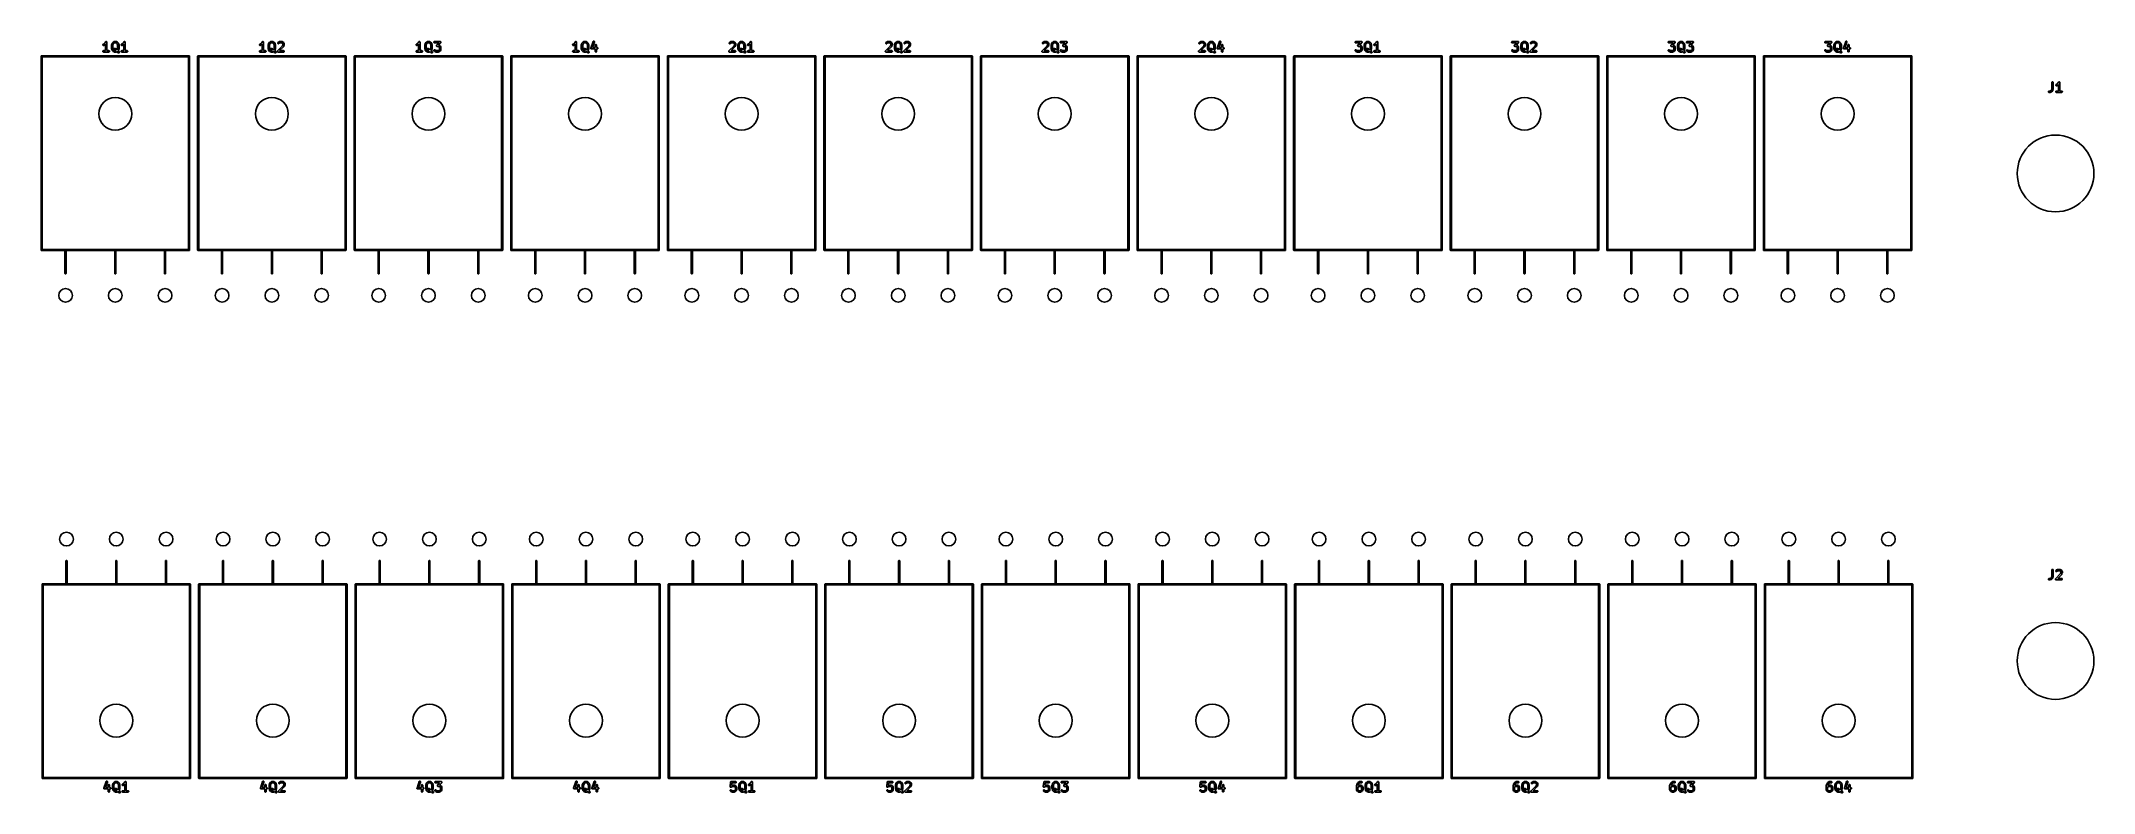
# Model space of a CAD drawing. Extents: x 0.77 to 9.62, y -5.42 to -2.18.
import ezdxf

# ---------------------------------------------------------------- set-up
doc = ezdxf.new("R2010")
doc.units = 0
doc.header["$MEASUREMENT"] = 0
doc.layers.add('BLACK', color=7, linetype='CONTINUOUS')

msp = doc.modelspace()

# ---------------------------------------------------------------- linework, layer by layer
at = {"layer": 'BLACK', "linetype": 'CONTINUOUS'}
for p, q in [((1.03187, -2.19599), (1.03189, -2.19541)), ((1.03196, -2.19655), (1.03187, -2.19599)), ((1.03189, -2.19541), (1.03202, -2.19485)), ((1.03216, -2.19709), (1.03196, -2.19655)), ((1.03202, -2.19485), (1.03225, -2.19432)), ((1.03247, -2.19758), (1.03216, -2.19709)), ((1.03225, -2.19432), (1.03259, -2.19385)), ((1.03286, -2.198), (1.03247, -2.19758)), ((1.03259, -2.19385), (1.03301, -2.19346)), ((1.03333, -2.19834), (1.03286, -2.198)), ((1.03301, -2.19346), (1.03349, -2.19315)), ((1.03385, -2.19858), (1.03333, -2.19834)), ((1.03349, -2.19315), (1.03681, -2.19149)), ((1.03441, -2.19872), (1.03385, -2.19858)), ((1.03499, -2.19874), (1.03441, -2.19872)), ((1.03556, -2.19865), (1.03499, -2.19874)), ((1.0361, -2.19845), (1.03556, -2.19865)), ((1.03613, -2.19843), (1.0361, -2.19845)), ((1.03988, -2.19656), (1.03613, -2.19843)), ((1.03681, -2.19149), (1.04002, -2.18829)), ((1.04002, -2.19647), (1.03988, -2.19656)), ((1.04002, -2.18829), (1.04361, -2.1829)), ((1.04017, -2.19639), (1.04002, -2.19647)), ((1.04027, -2.19632), (1.04017, -2.19639)), ((1.04037, -2.19625), (1.04027, -2.19632)), ((1.04049, -2.19614), (1.04037, -2.19625)), ((1.04062, -2.19603), (1.04049, -2.19614)), ((1.04065, -2.196), (1.04062, -2.19603)), ((1.04311, -2.19355), (1.04065, -2.196)), ((1.04311, -2.22096), (1.04311, -2.19355)), ((1.04361, -2.1829), (1.04363, -2.18287)), ((1.04363, -2.18287), (1.04381, -2.18266)), ((1.04363, -2.18287), (1.04363, -2.18287)), ((1.04363, -2.18287), (1.04363, -2.18287)), ((1.04363, -2.18287), (1.04363, -2.18287)), ((1.04381, -2.18266), (1.044, -2.18243)), ((1.044, -2.18243), (1.04422, -2.18225)), ((1.044, -2.18243), (1.044, -2.18243)), ((1.044, -2.18243), (1.044, -2.18243)), ((1.04422, -2.18225), (1.04445, -2.18207)), ((1.04445, -2.18207), (1.04471, -2.18193)), ((1.04445, -2.18207), (1.04445, -2.18207)), ((1.04445, -2.18207), (1.04445, -2.18207)), ((1.04471, -2.18193), (1.04496, -2.1818)), ((1.04496, -2.1818), (1.04522, -2.18173)), ((1.04496, -2.1818), (1.04496, -2.1818)), ((1.04496, -2.1818), (1.04496, -2.1818)), ((1.04522, -2.18173), (1.04551, -2.18164)), ((1.04551, -2.18164), (1.04578, -2.18162)), ((1.04551, -2.18164), (1.04551, -2.18164)), ((1.04551, -2.18164), (1.04551, -2.18164)), ((1.04578, -2.18162), (1.04608, -2.18159)), ((1.04608, -2.18159), (1.04609, -2.18159)), ((1.04609, -2.18159), (1.04609, -2.18159)), ((1.04609, -2.18159), (1.04637, -2.18162)), ((1.04637, -2.18162), (1.04666, -2.18165)), ((1.04666, -2.18165), (1.04666, -2.18165)), ((1.04666, -2.18165), (1.04666, -2.18165)), ((1.04666, -2.18165), (1.04693, -2.18173)), ((1.04693, -2.18173), (1.04721, -2.18182)), ((1.04721, -2.18182), (1.04721, -2.18182)), ((1.04721, -2.18182), (1.04721, -2.18182)), ((1.04721, -2.18182), (1.04745, -2.18195)), ((1.04745, -2.18195), (1.04771, -2.18209)), ((1.04771, -2.18209), (1.04772, -2.1821)), ((1.04772, -2.1821), (1.04772, -2.1821)), ((1.04772, -2.1821), (1.04792, -2.18227)), ((1.04792, -2.18227), (1.04816, -2.18246)), ((1.04816, -2.18246), (1.04816, -2.18246)), ((1.04816, -2.18246), (1.04816, -2.18247)), ((1.04816, -2.18247), (1.04834, -2.18269)), ((1.04834, -2.18269), (1.04852, -2.18291)), ((1.04852, -2.18291), (1.04852, -2.18291)), ((1.04852, -2.18291), (1.04852, -2.18291)), ((1.04852, -2.18291), (1.04866, -2.18317)), ((1.04866, -2.18317), (1.04879, -2.18342)), ((1.04879, -2.18342), (1.04879, -2.18342)), ((1.04879, -2.18342), (1.04879, -2.18342)), ((1.04879, -2.18342), (1.04887, -2.18368)), ((1.04887, -2.18368), (1.04896, -2.18397)), ((1.04896, -2.18397), (1.04896, -2.18397)), ((1.04896, -2.18397), (1.04896, -2.18397)), ((1.04896, -2.18397), (1.04899, -2.18426)), ((1.04899, -2.18426), (1.04902, -2.18454)), ((1.04902, -2.18454), (1.04902, -2.22096)), ((1.06936, -2.19752), (1.0694, -2.19729)), ((1.06936, -2.19757), (1.06936, -2.19752)), ((1.06936, -2.19762), (1.06936, -2.19757)), ((1.06936, -2.19767), (1.06936, -2.19762)), ((1.06936, -2.21079), (1.06936, -2.19767)), ((1.06936, -2.21084), (1.06936, -2.21079)), ((1.06936, -2.21089), (1.06936, -2.21084)), ((1.06939, -2.21113), (1.06936, -2.21089)), ((1.06941, -2.21136), (1.06939, -2.21113)), ((1.0694, -2.19729), (1.06942, -2.19705)), ((1.06943, -2.21141), (1.06941, -2.21136)), ((1.06942, -2.19705), (1.06944, -2.197)), ((1.06944, -2.21147), (1.06943, -2.21141)), ((1.06944, -2.197), (1.06945, -2.19695)), ((1.06945, -2.21151), (1.06944, -2.21147)), ((1.06945, -2.19695), (1.07132, -2.18945)), ((1.07132, -2.219), (1.06945, -2.21151)), ((1.07132, -2.18945), (1.07133, -2.18941)), ((1.07133, -2.18941), (1.0714, -2.18922)), ((1.0714, -2.18922), (1.07146, -2.18903)), ((1.07146, -2.18903), (1.0715, -2.18895)), ((1.0715, -2.18895), (1.07153, -2.18887)), ((1.07153, -2.18887), (1.07164, -2.1887)), ((1.07164, -2.1887), (1.07173, -2.18852)), ((1.07173, -2.18852), (1.07179, -2.18846)), ((1.07179, -2.18846), (1.07183, -2.18838)), ((1.07183, -2.18838), (1.07197, -2.18823)), ((1.07197, -2.18823), (1.0721, -2.18808)), ((1.0721, -2.18808), (1.07585, -2.18433)), ((1.07685, -2.19168), (1.07526, -2.19803)), ((1.07526, -2.19803), (1.07526, -2.21043)), ((1.07526, -2.21043), (1.07685, -2.21678)), ((1.07585, -2.18433), (1.07588, -2.1843)), ((1.07588, -2.1843), (1.076, -2.1842)), ((1.076, -2.1842), (1.07613, -2.18408)), ((1.07613, -2.18408), (1.07623, -2.18402)), ((1.07623, -2.18402), (1.07633, -2.18394)), ((1.07633, -2.18394), (1.07647, -2.18386)), ((1.07647, -2.18386), (1.07661, -2.18378)), ((1.07661, -2.18378), (1.08036, -2.1819)), ((1.07968, -2.18884), (1.07685, -2.19168)), ((1.07736, -2.21289), (1.07773, -2.21244)), ((1.07773, -2.21244), (1.07817, -2.21208)), ((1.07817, -2.21208), (1.07868, -2.21181)), ((1.07868, -2.21181), (1.07924, -2.21164)), ((1.07924, -2.21164), (1.07981, -2.21159)), ((1.08238, -2.1875), (1.07968, -2.18884)), ((1.07981, -2.21159), (1.08356, -2.21159)), ((1.08036, -2.1819), (1.0804, -2.18188)), ((1.0804, -2.18188), (1.08048, -2.18185)), ((1.08048, -2.18185), (1.08056, -2.18181)), ((1.08056, -2.18181), (1.08075, -2.18175)), ((1.08075, -2.18175), (1.08094, -2.18168)), ((1.08094, -2.18168), (1.08103, -2.18167)), ((1.08103, -2.18167), (1.08111, -2.18165)), ((1.08111, -2.18165), (1.08131, -2.18163)), ((1.08131, -2.18163), (1.08151, -2.18159)), ((1.08151, -2.18159), (1.0816, -2.1816)), ((1.0816, -2.1816), (1.08168, -2.18159)), ((1.08168, -2.18159), (1.08918, -2.18159)), ((1.08849, -2.1875), (1.08238, -2.1875)), ((1.08356, -2.21159), (1.0836, -2.21159)), ((1.0836, -2.21159), (1.08369, -2.2116)), ((1.08369, -2.2116), (1.08377, -2.21159)), ((1.08377, -2.21159), (1.08397, -2.21163)), ((1.08397, -2.21163), (1.08417, -2.21165)), ((1.08417, -2.21165), (1.08425, -2.21168)), ((1.08425, -2.21168), (1.08434, -2.21169)), ((1.08434, -2.21169), (1.08453, -2.21176)), ((1.08453, -2.21176), (1.08472, -2.21182)), ((1.08472, -2.21182), (1.0848, -2.21187)), ((1.0848, -2.21187), (1.08488, -2.2119)), ((1.08488, -2.2119), (1.08863, -2.21377)), ((1.09118, -2.18884), (1.08849, -2.1875)), ((1.08918, -2.18159), (1.08922, -2.18159)), ((1.08922, -2.18159), (1.08931, -2.1816)), ((1.08931, -2.1816), (1.0894, -2.1816)), ((1.0894, -2.1816), (1.0896, -2.18163)), ((1.0896, -2.18163), (1.0898, -2.18165)), ((1.0898, -2.18165), (1.08988, -2.18168)), ((1.08988, -2.18168), (1.08997, -2.1817)), ((1.08997, -2.1817), (1.09015, -2.18177)), ((1.09015, -2.18177), (1.09035, -2.18183)), ((1.09035, -2.18183), (1.09042, -2.18187)), ((1.09042, -2.18187), (1.0905, -2.1819)), ((1.0905, -2.1819), (1.09425, -2.18378)), ((1.09402, -2.19168), (1.09118, -2.18884)), ((1.0956, -2.19803), (1.09402, -2.19168)), ((1.09402, -2.21678), (1.0956, -2.21043)), ((1.09425, -2.18378), (1.09429, -2.18379)), ((1.09429, -2.18379), (1.09443, -2.18389)), ((1.09443, -2.18389), (1.09457, -2.18396)), ((1.09457, -2.18396), (1.09467, -2.18404)), ((1.09467, -2.18404), (1.09477, -2.18411)), ((1.09477, -2.18411), (1.09489, -2.18422)), ((1.09489, -2.18422), (1.09502, -2.18433)), ((1.09502, -2.18433), (1.09877, -2.18808)), ((1.0956, -2.21043), (1.0956, -2.19803)), ((1.09877, -2.18808), (1.0988, -2.18811)), ((1.0988, -2.18811), (1.09892, -2.18826)), ((1.09892, -2.18826), (1.09906, -2.18841)), ((1.09906, -2.18841), (1.0991, -2.18849)), ((1.0991, -2.18849), (1.09916, -2.18856)), ((1.09916, -2.18856), (1.09925, -2.18874)), ((1.09925, -2.18874), (1.09935, -2.18891)), ((1.09935, -2.18891), (1.09938, -2.18899)), ((1.09938, -2.18899), (1.09942, -2.18907)), ((1.09942, -2.18907), (1.09948, -2.18926)), ((1.09948, -2.18926), (1.09955, -2.18945)), ((1.09955, -2.18945), (1.10142, -2.19695)), ((1.10142, -2.21151), (1.09955, -2.219)), ((1.10142, -2.19695), (1.10143, -2.19699)), ((1.10143, -2.21145), (1.10142, -2.21151)), ((1.10143, -2.19699), (1.10144, -2.19704)), ((1.10144, -2.2114), (1.10143, -2.21145)), ((1.10144, -2.19704), (1.10145, -2.19709)), ((1.10147, -2.21117), (1.10144, -2.2114)), ((1.10145, -2.19709), (1.10148, -2.19733)), ((1.10151, -2.21094), (1.10147, -2.21117)), ((1.10148, -2.19733), (1.10151, -2.19756)), ((1.10151, -2.19756), (1.1015, -2.19761)), ((1.1015, -2.19761), (1.10151, -2.19767)), ((1.10151, -2.21083), (1.1015, -2.21088)), ((1.1015, -2.21088), (1.10151, -2.21094)), ((1.10151, -2.19767), (1.10151, -2.21079)), ((1.10151, -2.21079), (1.10151, -2.21083)), ((1.11061, -2.19599), (1.11063, -2.19541)), ((1.1107, -2.19655), (1.11061, -2.19599)), ((1.11063, -2.19541), (1.11076, -2.19485)), ((1.1109, -2.19709), (1.1107, -2.19655)), ((1.11076, -2.19485), (1.11099, -2.19432)), ((1.11121, -2.19758), (1.1109, -2.19709)), ((1.11099, -2.19432), (1.11133, -2.19385)), ((1.1116, -2.198), (1.11121, -2.19758)), ((1.11133, -2.19385), (1.11175, -2.19346)), ((1.11207, -2.19834), (1.1116, -2.198)), ((1.11175, -2.19346), (1.11223, -2.19315)), ((1.11259, -2.19858), (1.11207, -2.19834)), ((1.11223, -2.19315), (1.11555, -2.19149)), ((1.11315, -2.19872), (1.11259, -2.19858)), ((1.11373, -2.19874), (1.11315, -2.19872)), ((1.1143, -2.19865), (1.11373, -2.19874)), ((1.11484, -2.19845), (1.1143, -2.19865)), ((1.11488, -2.19843), (1.11484, -2.19845)), ((1.11862, -2.19656), (1.11488, -2.19843)), ((1.11555, -2.19149), (1.11876, -2.18829)), ((1.11877, -2.19647), (1.11862, -2.19656)), ((1.11876, -2.18829), (1.12235, -2.1829)), ((1.11891, -2.19639), (1.11877, -2.19647)), ((1.11901, -2.19632), (1.11891, -2.19639)), ((1.11911, -2.19625), (1.11901, -2.19632)), ((1.11923, -2.19614), (1.11911, -2.19625)), ((1.11936, -2.19603), (1.11923, -2.19614)), ((1.11939, -2.196), (1.11936, -2.19603)), ((1.12185, -2.19355), (1.11939, -2.196)), ((1.12185, -2.22096), (1.12185, -2.19355)), ((1.12235, -2.1829), (1.12237, -2.18287)), ((1.12237, -2.18287), (1.12255, -2.18266)), ((1.12237, -2.18287), (1.12237, -2.18287)), ((1.12237, -2.18287), (1.12237, -2.18287)), ((1.12237, -2.18287), (1.12237, -2.18287)), ((1.12255, -2.18266), (1.12274, -2.18243)), ((1.12274, -2.18243), (1.12296, -2.18225)), ((1.12274, -2.18243), (1.12274, -2.18243)), ((1.12274, -2.18243), (1.12274, -2.18243)), ((1.12296, -2.18225), (1.12319, -2.18207)), ((1.12319, -2.18207), (1.12345, -2.18193)), ((1.12319, -2.18207), (1.12319, -2.18207)), ((1.12319, -2.18207), (1.12319, -2.18207)), ((1.12345, -2.18193), (1.1237, -2.1818)), ((1.1237, -2.1818), (1.12396, -2.18173)), ((1.1237, -2.1818), (1.1237, -2.1818)), ((1.1237, -2.1818), (1.1237, -2.1818)), ((1.12396, -2.18173), (1.12425, -2.18164)), ((1.12425, -2.18164), (1.12452, -2.18162)), ((1.12425, -2.18164), (1.12425, -2.18164)), ((1.12425, -2.18164), (1.12425, -2.18164)), ((1.12452, -2.18162), (1.12482, -2.18159)), ((1.12482, -2.18159), (1.12483, -2.18159)), ((1.12483, -2.18159), (1.12483, -2.18159)), ((1.12483, -2.18159), (1.12511, -2.18162)), ((1.12511, -2.18162), (1.1254, -2.18165)), ((1.1254, -2.18165), (1.1254, -2.18165)), ((1.1254, -2.18165), (1.1254, -2.18165)), ((1.1254, -2.18165), (1.12567, -2.18173)), ((1.12567, -2.18173), (1.12595, -2.18182)), ((1.12595, -2.18182), (1.12595, -2.18182)), ((1.12595, -2.18182), (1.12595, -2.18182)), ((1.12595, -2.18182), (1.12619, -2.18195)), ((1.12619, -2.18195), (1.12645, -2.18209)), ((1.12645, -2.18209), (1.12646, -2.1821)), ((1.12646, -2.1821), (1.12646, -2.1821)), ((1.12646, -2.1821), (1.12666, -2.18227)), ((1.12666, -2.18227), (1.1269, -2.18246)), ((1.1269, -2.18246), (1.1269, -2.18246)), ((1.1269, -2.18246), (1.1269, -2.18247)), ((1.1269, -2.18247), (1.12708, -2.18269)), ((1.12708, -2.18269), (1.12726, -2.18291)), ((1.12726, -2.18291), (1.12726, -2.18291)), ((1.12726, -2.18291), (1.12727, -2.18291)), ((1.12727, -2.18291), (1.1274, -2.18317)), ((1.1274, -2.18317), (1.12753, -2.18342)), ((1.12753, -2.18342), (1.12753, -2.18342)), ((1.12753, -2.18342), (1.12753, -2.18342)), ((1.12753, -2.18342), (1.12761, -2.18368)), ((1.12761, -2.18368), (1.1277, -2.18397)), ((1.1277, -2.18397), (1.1277, -2.18397)), ((1.1277, -2.18397), (1.1277, -2.18397)), ((1.1277, -2.18397), (1.12773, -2.18426)), ((1.12773, -2.18426), (1.12776, -2.18454)), ((1.12776, -2.18454), (1.12776, -2.22096)), ((1.70687, -2.19599), (1.70689, -2.19541)), ((1.70696, -2.19655), (1.70687, -2.19599)), ((1.70689, -2.19541), (1.70702, -2.19485)), ((1.70716, -2.19709), (1.70696, -2.19655)), ((1.70702, -2.19485), (1.70725, -2.19432)), ((1.70747, -2.19758), (1.70716, -2.19709)), ((1.70725, -2.19432), (1.70759, -2.19385)), ((1.70786, -2.198), (1.70747, -2.19758)), ((1.70759, -2.19385), (1.70801, -2.19346)), ((1.70833, -2.19834), (1.70786, -2.198)), ((1.70801, -2.19346), (1.70849, -2.19315)), ((1.70885, -2.19858), (1.70833, -2.19834)), ((1.70849, -2.19315), (1.71181, -2.19149)), ((1.70941, -2.19872), (1.70885, -2.19858)), ((1.70999, -2.19874), (1.70941, -2.19872)), ((1.71056, -2.19865), (1.70999, -2.19874)), ((1.7111, -2.19845), (1.71056, -2.19865)), ((1.71113, -2.19843), (1.7111, -2.19845)), ((1.71488, -2.19656), (1.71113, -2.19843)), ((1.71181, -2.19149), (1.71502, -2.18829)), ((1.71502, -2.19647), (1.71488, -2.19656)), ((1.71502, -2.18829), (1.71861, -2.1829)), ((1.71517, -2.19639), (1.71502, -2.19647)), ((1.71527, -2.19632), (1.71517, -2.19639)), ((1.71537, -2.19625), (1.71527, -2.19632)), ((1.71549, -2.19614), (1.71537, -2.19625)), ((1.71562, -2.19603), (1.71549, -2.19614)), ((1.71565, -2.196), (1.71562, -2.19603)), ((1.71811, -2.19355), (1.71565, -2.196)), ((1.71811, -2.22096), (1.71811, -2.19355)), ((1.71861, -2.1829), (1.71863, -2.18287)), ((1.71863, -2.18287), (1.71881, -2.18266)), ((1.71863, -2.18287), (1.71863, -2.18287)), ((1.71863, -2.18287), (1.71863, -2.18287)), ((1.71863, -2.18287), (1.71863, -2.18287)), ((1.71881, -2.18266), (1.719, -2.18243)), ((1.719, -2.18243), (1.71922, -2.18225)), ((1.719, -2.18243), (1.719, -2.18243)), ((1.719, -2.18243), (1.719, -2.18243)), ((1.71922, -2.18225), (1.71945, -2.18207)), ((1.71945, -2.18207), (1.71971, -2.18193)), ((1.71945, -2.18207), (1.71945, -2.18207)), ((1.71945, -2.18207), (1.71945, -2.18207)), ((1.71971, -2.18193), (1.71996, -2.1818)), ((1.71996, -2.1818), (1.72022, -2.18173)), ((1.71996, -2.1818), (1.71996, -2.1818)), ((1.71996, -2.1818), (1.71996, -2.1818)), ((1.72022, -2.18173), (1.72051, -2.18164)), ((1.72051, -2.18164), (1.72078, -2.18162)), ((1.72051, -2.18164), (1.72051, -2.18164)), ((1.72051, -2.18164), (1.72051, -2.18164)), ((1.72078, -2.18162), (1.72108, -2.18159)), ((1.72108, -2.18159), (1.72109, -2.18159)), ((1.72109, -2.18159), (1.72109, -2.18159)), ((1.72109, -2.18159), (1.72137, -2.18162)), ((1.72137, -2.18162), (1.72166, -2.18165)), ((1.72166, -2.18165), (1.72166, -2.18165)), ((1.72166, -2.18165), (1.72166, -2.18165)), ((1.72166, -2.18165), (1.72193, -2.18173)), ((1.72193, -2.18173), (1.72221, -2.18182)), ((1.72221, -2.18182), (1.72221, -2.18182)), ((1.72221, -2.18182), (1.72221, -2.18182)), ((1.72221, -2.18182), (1.72245, -2.18195)), ((1.72245, -2.18195), (1.72271, -2.18209)), ((1.72271, -2.18209), (1.72272, -2.1821)), ((1.72272, -2.1821), (1.72272, -2.1821)), ((1.72272, -2.1821), (1.72292, -2.18227)), ((1.72292, -2.18227), (1.72316, -2.18246)), ((1.72316, -2.18246), (1.72316, -2.18246)), ((1.72316, -2.18246), (1.72316, -2.18247)), ((1.72316, -2.18247), (1.72334, -2.18269)), ((1.72334, -2.18269), (1.72352, -2.18291)), ((1.72352, -2.18291), (1.72352, -2.18291)), ((1.72352, -2.18291), (1.72352, -2.18291)), ((1.72352, -2.18291), (1.72366, -2.18317)), ((1.72366, -2.18317), (1.72379, -2.18342)), ((1.72379, -2.18342), (1.72379, -2.18342)), ((1.72379, -2.18342), (1.72379, -2.18342)), ((1.72379, -2.18342), (1.72387, -2.18368)), ((1.72387, -2.18368), (1.72396, -2.18397)), ((1.72396, -2.18397), (1.72396, -2.18397)), ((1.72396, -2.18397), (1.72396, -2.18397)), ((1.72396, -2.18397), (1.72399, -2.18426)), ((1.72399, -2.18426), (1.72402, -2.18454)), ((1.72402, -2.18454), (1.72402, -2.22096)), ((1.74436, -2.19752), (1.7444, -2.19729)), ((1.74436, -2.19757), (1.74436, -2.19752)), ((1.74436, -2.19762), (1.74436, -2.19757)), ((1.74436, -2.19767), (1.74436, -2.19762)), ((1.74436, -2.21079), (1.74436, -2.19767)), ((1.74436, -2.21084), (1.74436, -2.21079)), ((1.74436, -2.21089), (1.74436, -2.21084)), ((1.74439, -2.21113), (1.74436, -2.21089)), ((1.74441, -2.21136), (1.74439, -2.21113)), ((1.7444, -2.19729), (1.74442, -2.19705)), ((1.74443, -2.21141), (1.74441, -2.21136)), ((1.74442, -2.19705), (1.74444, -2.197)), ((1.74444, -2.21147), (1.74443, -2.21141)), ((1.74444, -2.197), (1.74445, -2.19695)), ((1.74445, -2.21151), (1.74444, -2.21147)), ((1.74445, -2.19695), (1.74632, -2.18945)), ((1.74632, -2.219), (1.74445, -2.21151)), ((1.74632, -2.18945), (1.74633, -2.18941)), ((1.74633, -2.18941), (1.7464, -2.18922)), ((1.7464, -2.18922), (1.74646, -2.18903)), ((1.74646, -2.18903), (1.7465, -2.18895)), ((1.7465, -2.18895), (1.74653, -2.18887)), ((1.74653, -2.18887), (1.74664, -2.1887)), ((1.74664, -2.1887), (1.74673, -2.18852)), ((1.74673, -2.18852), (1.74679, -2.18846)), ((1.74679, -2.18846), (1.74683, -2.18838)), ((1.74683, -2.18838), (1.74697, -2.18823)), ((1.74697, -2.18823), (1.7471, -2.18808)), ((1.7471, -2.18808), (1.75085, -2.18433)), ((1.75185, -2.19168), (1.75026, -2.19803)), ((1.75026, -2.19803), (1.75026, -2.21043)), ((1.75026, -2.21043), (1.75185, -2.21678)), ((1.75085, -2.18433), (1.75088, -2.1843)), ((1.75088, -2.1843), (1.751, -2.1842)), ((1.751, -2.1842), (1.75113, -2.18408)), ((1.75113, -2.18408), (1.75123, -2.18402)), ((1.75123, -2.18402), (1.75133, -2.18394)), ((1.75133, -2.18394), (1.75147, -2.18386)), ((1.75147, -2.18386), (1.75161, -2.18378)), ((1.75161, -2.18378), (1.75536, -2.1819)), ((1.75468, -2.18884), (1.75185, -2.19168)), ((1.75236, -2.21289), (1.75273, -2.21244)), ((1.75273, -2.21244), (1.75317, -2.21208)), ((1.75317, -2.21208), (1.75368, -2.21181)), ((1.75368, -2.21181), (1.75424, -2.21164)), ((1.75424, -2.21164), (1.75481, -2.21159)), ((1.75738, -2.1875), (1.75468, -2.18884)), ((1.75481, -2.21159), (1.75856, -2.21159)), ((1.75536, -2.1819), (1.7554, -2.18188)), ((1.7554, -2.18188), (1.75548, -2.18185)), ((1.75548, -2.18185), (1.75556, -2.18181)), ((1.75556, -2.18181), (1.75575, -2.18175)), ((1.75575, -2.18175), (1.75594, -2.18168)), ((1.75594, -2.18168), (1.75603, -2.18167)), ((1.75603, -2.18167), (1.75611, -2.18165)), ((1.75611, -2.18165), (1.75631, -2.18163)), ((1.75631, -2.18163), (1.75651, -2.18159)), ((1.75651, -2.18159), (1.7566, -2.1816)), ((1.7566, -2.1816), (1.75668, -2.18159)), ((1.75668, -2.18159), (1.76418, -2.18159)), ((1.76349, -2.1875), (1.75738, -2.1875)), ((1.75856, -2.21159), (1.7586, -2.21159)), ((1.7586, -2.21159), (1.75869, -2.2116)), ((1.75869, -2.2116), (1.75877, -2.21159)), ((1.75877, -2.21159), (1.75897, -2.21163)), ((1.75897, -2.21163), (1.75917, -2.21165)), ((1.75917, -2.21165), (1.75925, -2.21168)), ((1.75925, -2.21168), (1.75934, -2.21169)), ((1.75934, -2.21169), (1.75953, -2.21176)), ((1.75953, -2.21176), (1.75972, -2.21182)), ((1.75972, -2.21182), (1.7598, -2.21187)), ((1.7598, -2.21187), (1.75988, -2.2119)), ((1.75988, -2.2119), (1.76363, -2.21377)), ((1.76618, -2.18884), (1.76349, -2.1875)), ((1.76418, -2.18159), (1.76422, -2.18159)), ((1.76422, -2.18159), (1.76431, -2.1816)), ((1.76431, -2.1816), (1.7644, -2.1816)), ((1.7644, -2.1816), (1.7646, -2.18163)), ((1.7646, -2.18163), (1.7648, -2.18165)), ((1.7648, -2.18165), (1.76488, -2.18168)), ((1.76488, -2.18168), (1.76496, -2.1817)), ((1.76496, -2.1817), (1.76515, -2.18177)), ((1.76515, -2.18177), (1.76535, -2.18183)), ((1.76535, -2.18183), (1.76542, -2.18187)), ((1.76542, -2.18187), (1.7655, -2.1819)), ((1.7655, -2.1819), (1.76925, -2.18378)), ((1.76902, -2.19168), (1.76618, -2.18884)), ((1.7706, -2.19803), (1.76902, -2.19168)), ((1.76902, -2.21678), (1.7706, -2.21043)), ((1.76925, -2.18378), (1.76929, -2.18379)), ((1.76929, -2.18379), (1.76943, -2.18389)), ((1.76943, -2.18389), (1.76957, -2.18396)), ((1.76957, -2.18396), (1.76967, -2.18404)), ((1.76967, -2.18404), (1.76977, -2.18411)), ((1.76977, -2.18411), (1.76989, -2.18422)), ((1.76989, -2.18422), (1.77002, -2.18433)), ((1.77002, -2.18433), (1.77377, -2.18808)), ((1.7706, -2.21043), (1.7706, -2.19803)), ((1.77377, -2.18808), (1.7738, -2.18811)), ((1.7738, -2.18811), (1.77392, -2.18826)), ((1.77392, -2.18826), (1.77406, -2.18841)), ((1.77406, -2.18841), (1.7741, -2.18849)), ((1.7741, -2.18849), (1.77416, -2.18856)), ((1.77416, -2.18856), (1.77425, -2.18874)), ((1.77425, -2.18874), (1.77435, -2.18891)), ((1.77435, -2.18891), (1.77438, -2.18899)), ((1.77438, -2.18899), (1.77442, -2.18907)), ((1.77442, -2.18907), (1.77448, -2.18926)), ((1.77448, -2.18926), (1.77455, -2.18945)), ((1.77455, -2.18945), (1.77642, -2.19695)), ((1.77642, -2.21151), (1.77455, -2.219)), ((1.77642, -2.19695), (1.77643, -2.19699)), ((1.77643, -2.21145), (1.77642, -2.21151)), ((1.77643, -2.19699), (1.77644, -2.19704)), ((1.77644, -2.2114), (1.77643, -2.21145)), ((1.77644, -2.19704), (1.77645, -2.19709)), ((1.77647, -2.21117), (1.77644, -2.2114)), ((1.77645, -2.19709), (1.77648, -2.19733)), ((1.77651, -2.21094), (1.77647, -2.21117)), ((1.77648, -2.19733), (1.77651, -2.19756)), ((1.77651, -2.19756), (1.7765, -2.19761)), ((1.7765, -2.19761), (1.77651, -2.19767)), ((1.77651, -2.21083), (1.7765, -2.21088)), ((1.7765, -2.21088), (1.77651, -2.21094)), ((1.77651, -2.19767), (1.77651, -2.21079)), ((1.77651, -2.21079), (1.77651, -2.21083)), ((1.78459, -2.22182), (1.8066, -2.19982)), ((1.7856, -2.18828), (1.78566, -2.18771)), ((1.78566, -2.18886), (1.7856, -2.18828)), ((1.78566, -2.18771), (1.78583, -2.18716)), ((1.78582, -2.18941), (1.78566, -2.18886)), ((1.78609, -2.18992), (1.78582, -2.18941)), ((1.78583, -2.18716), (1.7861, -2.18665)), ((1.78645, -2.19037), (1.78609, -2.18992)), ((1.7861, -2.18665), (1.78647, -2.1862)), ((1.78689, -2.19073), (1.78645, -2.19037)), ((1.78647, -2.1862), (1.78834, -2.18433)), ((1.7874, -2.19101), (1.78689, -2.19073)), ((1.78795, -2.19118), (1.7874, -2.19101)), ((1.78852, -2.19124), (1.78795, -2.19118)), ((1.78834, -2.18433), (1.78837, -2.1843)), ((1.78837, -2.1843), (1.7885, -2.1842)), ((1.7885, -2.1842), (1.78862, -2.18408)), ((1.7891, -2.19119), (1.78852, -2.19124)), ((1.78862, -2.18408), (1.78873, -2.18402)), ((1.78873, -2.18402), (1.78882, -2.18394)), ((1.78882, -2.18394), (1.78897, -2.18386)), ((1.78897, -2.18386), (1.78911, -2.18378)), ((1.78965, -2.19103), (1.7891, -2.19119)), ((1.78911, -2.18378), (1.79286, -2.1819)), ((1.79016, -2.19077), (1.78965, -2.19103)), ((1.79061, -2.19041), (1.79016, -2.19077)), ((1.79064, -2.19038), (1.79061, -2.19041)), ((1.79218, -2.18884), (1.79064, -2.19038)), ((1.79488, -2.1875), (1.79218, -2.18884)), ((1.79286, -2.1819), (1.7929, -2.18188)), ((1.7929, -2.18188), (1.79298, -2.18185)), ((1.79298, -2.18185), (1.79305, -2.18181)), ((1.79305, -2.18181), (1.79325, -2.18175)), ((1.79325, -2.18175), (1.79344, -2.18168)), ((1.79344, -2.18168), (1.79352, -2.18167)), ((1.79352, -2.18167), (1.79361, -2.18165)), ((1.79361, -2.18165), (1.79381, -2.18163)), ((1.79381, -2.18163), (1.79401, -2.18159)), ((1.81126, -2.2035), (1.79381, -2.22096)), ((1.79401, -2.18159), (1.79409, -2.1816)), ((1.79409, -2.1816), (1.79418, -2.18159)), ((1.79418, -2.18159), (1.80355, -2.18159)), ((1.80286, -2.1875), (1.79488, -2.1875)), ((1.80555, -2.18884), (1.80286, -2.1875)), ((1.80355, -2.18159), (1.80359, -2.18159)), ((1.80359, -2.18159), (1.80368, -2.1816)), ((1.80368, -2.1816), (1.80377, -2.1816)), ((1.80377, -2.1816), (1.80397, -2.18163)), ((1.80397, -2.18163), (1.80417, -2.18165)), ((1.80417, -2.18165), (1.80425, -2.18168)), ((1.80425, -2.18168), (1.80434, -2.1817)), ((1.80434, -2.1817), (1.80452, -2.18177)), ((1.80452, -2.18177), (1.80472, -2.18183)), ((1.80472, -2.18183), (1.80479, -2.18187)), ((1.80479, -2.18187), (1.80487, -2.1819)), ((1.80487, -2.1819), (1.80862, -2.18378)), ((1.80675, -2.19004), (1.80555, -2.18884)), ((1.8066, -2.19982), (1.8081, -2.19531)), ((1.8081, -2.19274), (1.80675, -2.19004)), ((1.8081, -2.19531), (1.8081, -2.19274)), ((1.80862, -2.18378), (1.80866, -2.18379)), ((1.80866, -2.18379), (1.8088, -2.18389)), ((1.8088, -2.18389), (1.80894, -2.18396)), ((1.80894, -2.18396), (1.80904, -2.18404)), ((1.80904, -2.18404), (1.80914, -2.18411)), ((1.80914, -2.18411), (1.80926, -2.18422)), ((1.80926, -2.18422), (1.80939, -2.18433)), ((1.80939, -2.18433), (1.81126, -2.1862)), ((1.81126, -2.1862), (1.81129, -2.18623)), ((1.81132, -2.20344), (1.81126, -2.2035)), ((1.81129, -2.18623), (1.8114, -2.18636)), ((1.81138, -2.20338), (1.81132, -2.20344)), ((1.8115, -2.20321), (1.81138, -2.20338)), ((1.8114, -2.18636), (1.81151, -2.18648)), ((1.81163, -2.20306), (1.8115, -2.20321)), ((1.81151, -2.18648), (1.81158, -2.18659)), ((1.81158, -2.18659), (1.81165, -2.18668)), ((1.81167, -2.20298), (1.81163, -2.20306)), ((1.81165, -2.18668), (1.81173, -2.18683)), ((1.81172, -2.20291), (1.81167, -2.20298)), ((1.81181, -2.20273), (1.81172, -2.20291)), ((1.81173, -2.18683), (1.81182, -2.18697)), ((1.8119, -2.20255), (1.81181, -2.20273)), ((1.81182, -2.18697), (1.81369, -2.19072)), ((1.81193, -2.20247), (1.8119, -2.20255)), ((1.81196, -2.20239), (1.81193, -2.20247)), ((1.81198, -2.20235), (1.81196, -2.20239)), ((1.81385, -2.19672), (1.81198, -2.20235)), ((1.81369, -2.19072), (1.81371, -2.19076)), ((1.81371, -2.19076), (1.81374, -2.19084)), ((1.81374, -2.19084), (1.81378, -2.19092)), ((1.81378, -2.19092), (1.81384, -2.19111)), ((1.81384, -2.19111), (1.81391, -2.1913)), ((1.81389, -2.19656), (1.81385, -2.19672)), ((1.81394, -2.19641), (1.81389, -2.19656)), ((1.81391, -2.1913), (1.81392, -2.19138)), ((1.81392, -2.19138), (1.81395, -2.19147)), ((1.81395, -2.19628), (1.81394, -2.19641)), ((1.81395, -2.19147), (1.81397, -2.19167)), ((1.81398, -2.19616), (1.81395, -2.19628)), ((1.81397, -2.19167), (1.814, -2.19187)), ((1.81399, -2.196), (1.81398, -2.19616)), ((1.814, -2.19583), (1.81399, -2.196)), ((1.814, -2.19187), (1.814, -2.19196)), ((1.814, -2.19196), (1.814, -2.19204)), ((1.814, -2.19204), (1.814, -2.19579)), ((1.814, -2.19579), (1.814, -2.19583)), ((2.38187, -2.19599), (2.38189, -2.19541)), ((2.38196, -2.19655), (2.38187, -2.19599)), ((2.38189, -2.19541), (2.38202, -2.19485)), ((2.38216, -2.19709), (2.38196, -2.19655)), ((2.38202, -2.19485), (2.38225, -2.19432)), ((2.38247, -2.19758), (2.38216, -2.19709)), ((2.38225, -2.19432), (2.38259, -2.19385)), ((2.38286, -2.198), (2.38247, -2.19758)), ((2.38259, -2.19385), (2.38301, -2.19346)), ((2.38333, -2.19834), (2.38286, -2.198)), ((2.38301, -2.19346), (2.38349, -2.19315)), ((2.38385, -2.19858), (2.38333, -2.19834)), ((2.38349, -2.19315), (2.38681, -2.19149)), ((2.38441, -2.19872), (2.38385, -2.19858)), ((2.38499, -2.19874), (2.38441, -2.19872)), ((2.38556, -2.19865), (2.38499, -2.19874)), ((2.3861, -2.19845), (2.38556, -2.19865)), ((2.38613, -2.19843), (2.3861, -2.19845)), ((2.38988, -2.19656), (2.38613, -2.19843)), ((2.38681, -2.19149), (2.39002, -2.18829)), ((2.39002, -2.19647), (2.38988, -2.19656)), ((2.39002, -2.18829), (2.39361, -2.1829)), ((2.39017, -2.19639), (2.39002, -2.19647)), ((2.39027, -2.19632), (2.39017, -2.19639)), ((2.39037, -2.19625), (2.39027, -2.19632)), ((2.39049, -2.19614), (2.39037, -2.19625)), ((2.39062, -2.19603), (2.39049, -2.19614)), ((2.39065, -2.196), (2.39062, -2.19603)), ((2.39311, -2.19355), (2.39065, -2.196)), ((2.39311, -2.22096), (2.39311, -2.19355)), ((2.39361, -2.1829), (2.39363, -2.18287)), ((2.39363, -2.18287), (2.39381, -2.18266)), ((2.39363, -2.18287), (2.39363, -2.18287)), ((2.39363, -2.18287), (2.39363, -2.18287)), ((2.39363, -2.18287), (2.39363, -2.18287)), ((2.39381, -2.18266), (2.394, -2.18243)), ((2.394, -2.18243), (2.39422, -2.18225)), ((2.394, -2.18243), (2.394, -2.18243)), ((2.394, -2.18243), (2.394, -2.18243)), ((2.39422, -2.18225), (2.39445, -2.18207)), ((2.39445, -2.18207), (2.39471, -2.18193)), ((2.39445, -2.18207), (2.39445, -2.18207)), ((2.39445, -2.18207), (2.39445, -2.18207)), ((2.39471, -2.18193), (2.39496, -2.1818)), ((2.39496, -2.1818), (2.39522, -2.18173)), ((2.39496, -2.1818), (2.39496, -2.1818)), ((2.39496, -2.1818), (2.39496, -2.1818)), ((2.39522, -2.18173), (2.39551, -2.18164)), ((2.39551, -2.18164), (2.39578, -2.18162)), ((2.39551, -2.18164), (2.39551, -2.18164)), ((2.39551, -2.18164), (2.39551, -2.18164)), ((2.39578, -2.18162), (2.39608, -2.18159)), ((2.39608, -2.18159), (2.39609, -2.18159)), ((2.39609, -2.18159), (2.39609, -2.18159)), ((2.39609, -2.18159), (2.39637, -2.18162)), ((2.39637, -2.18162), (2.39666, -2.18165)), ((2.39666, -2.18165), (2.39666, -2.18165)), ((2.39666, -2.18165), (2.39666, -2.18165)), ((2.39666, -2.18165), (2.39693, -2.18173)), ((2.39693, -2.18173), (2.39721, -2.18182)), ((2.39721, -2.18182), (2.39721, -2.18182)), ((2.39721, -2.18182), (2.39721, -2.18182)), ((2.39721, -2.18182), (2.39745, -2.18195)), ((2.39745, -2.18195), (2.39771, -2.18209)), ((2.39771, -2.18209), (2.39772, -2.1821)), ((2.39772, -2.1821), (2.39772, -2.1821)), ((2.39772, -2.1821), (2.39792, -2.18227)), ((2.39792, -2.18227), (2.39816, -2.18246)), ((2.39816, -2.18246), (2.39816, -2.18246)), ((2.39816, -2.18246), (2.39816, -2.18247)), ((2.39816, -2.18247), (2.39834, -2.18269)), ((2.39834, -2.18269), (2.39852, -2.18291)), ((2.39852, -2.18291), (2.39852, -2.18291)), ((2.39852, -2.18291), (2.39852, -2.18291)), ((2.39852, -2.18291), (2.39866, -2.18317)), ((2.39866, -2.18317), (2.39879, -2.18342)), ((2.39879, -2.18342), (2.39879, -2.18342)), ((2.39879, -2.18342), (2.39879, -2.18342)), ((2.39879, -2.18342), (2.39887, -2.18368)), ((2.39887, -2.18368), (2.39896, -2.18397)), ((2.39896, -2.18397), (2.39896, -2.18397)), ((2.39896, -2.18397), (2.39896, -2.18397)), ((2.39896, -2.18397), (2.39899, -2.18426)), ((2.39899, -2.18426), (2.39902, -2.18454)), ((2.39902, -2.18454), (2.39902, -2.22096)), ((2.41936, -2.19752), (2.4194, -2.19729)), ((2.41936, -2.19757), (2.41936, -2.19752)), ((2.41936, -2.19762), (2.41936, -2.19757)), ((2.41936, -2.19767), (2.41936, -2.19762)), ((2.41936, -2.21079), (2.41936, -2.19767)), ((2.41936, -2.21084), (2.41936, -2.21079)), ((2.41936, -2.21089), (2.41936, -2.21084)), ((2.41939, -2.21113), (2.41936, -2.21089)), ((2.41941, -2.21136), (2.41939, -2.21113)), ((2.4194, -2.19729), (2.41942, -2.19705)), ((2.41943, -2.21141), (2.41941, -2.21136)), ((2.41942, -2.19705), (2.41944, -2.197)), ((2.41944, -2.21147), (2.41943, -2.21141)), ((2.41944, -2.197), (2.41945, -2.19695)), ((2.41945, -2.21151), (2.41944, -2.21147)), ((2.41945, -2.19695), (2.42132, -2.18945)), ((2.42132, -2.219), (2.41945, -2.21151)), ((2.42132, -2.18945), (2.42133, -2.18941)), ((2.42133, -2.18941), (2.4214, -2.18922)), ((2.4214, -2.18922), (2.42146, -2.18903)), ((2.42146, -2.18903), (2.4215, -2.18895)), ((2.4215, -2.18895), (2.42153, -2.18887)), ((2.42153, -2.18887), (2.42164, -2.1887)), ((2.42164, -2.1887), (2.42173, -2.18852)), ((2.42173, -2.18852), (2.42179, -2.18846)), ((2.42179, -2.18846), (2.42183, -2.18838)), ((2.42183, -2.18838), (2.42197, -2.18823)), ((2.42197, -2.18823), (2.4221, -2.18808)), ((2.4221, -2.18808), (2.42585, -2.18433)), ((2.42685, -2.19168), (2.42526, -2.19803)), ((2.42526, -2.19803), (2.42526, -2.21043)), ((2.42526, -2.21043), (2.42685, -2.21678)), ((2.42585, -2.18433), (2.42588, -2.1843)), ((2.42588, -2.1843), (2.426, -2.1842)), ((2.426, -2.1842), (2.42613, -2.18408)), ((2.42613, -2.18408), (2.42623, -2.18402)), ((2.42623, -2.18402), (2.42633, -2.18394)), ((2.42633, -2.18394), (2.42647, -2.18386)), ((2.42647, -2.18386), (2.42661, -2.18378)), ((2.42661, -2.18378), (2.43036, -2.1819)), ((2.42968, -2.18884), (2.42685, -2.19168)), ((2.42736, -2.21289), (2.42773, -2.21244)), ((2.42773, -2.21244), (2.42817, -2.21208)), ((2.42817, -2.21208), (2.42868, -2.21181)), ((2.42868, -2.21181), (2.42924, -2.21164)), ((2.42924, -2.21164), (2.42981, -2.21159)), ((2.43238, -2.1875), (2.42968, -2.18884)), ((2.42981, -2.21159), (2.43356, -2.21159)), ((2.43036, -2.1819), (2.4304, -2.18188)), ((2.4304, -2.18188), (2.43048, -2.18185)), ((2.43048, -2.18185), (2.43056, -2.18181)), ((2.43056, -2.18181), (2.43075, -2.18175)), ((2.43075, -2.18175), (2.43094, -2.18168)), ((2.43094, -2.18168), (2.43103, -2.18167)), ((2.43103, -2.18167), (2.43111, -2.18165)), ((2.43111, -2.18165), (2.43131, -2.18163)), ((2.43131, -2.18163), (2.43151, -2.18159)), ((2.43151, -2.18159), (2.4316, -2.1816)), ((2.4316, -2.1816), (2.43168, -2.18159)), ((2.43168, -2.18159), (2.43918, -2.18159)), ((2.43849, -2.1875), (2.43238, -2.1875)), ((2.43356, -2.21159), (2.4336, -2.21159)), ((2.4336, -2.21159), (2.43369, -2.2116)), ((2.43369, -2.2116), (2.43377, -2.21159)), ((2.43377, -2.21159), (2.43397, -2.21163)), ((2.43397, -2.21163), (2.43417, -2.21165)), ((2.43417, -2.21165), (2.43425, -2.21168)), ((2.43425, -2.21168), (2.43434, -2.21169)), ((2.43434, -2.21169), (2.43453, -2.21176)), ((2.43453, -2.21176), (2.43472, -2.21182)), ((2.43472, -2.21182), (2.4348, -2.21187)), ((2.4348, -2.21187), (2.43488, -2.2119)), ((2.43488, -2.2119), (2.43863, -2.21377)), ((2.44118, -2.18884), (2.43849, -2.1875)), ((2.43918, -2.18159), (2.43922, -2.18159)), ((2.43922, -2.18159), (2.43931, -2.1816)), ((2.43931, -2.1816), (2.4394, -2.1816)), ((2.4394, -2.1816), (2.4396, -2.18163)), ((2.4396, -2.18163), (2.4398, -2.18165)), ((2.4398, -2.18165), (2.43988, -2.18168)), ((2.43988, -2.18168), (2.43996, -2.1817)), ((2.43996, -2.1817), (2.44015, -2.18177)), ((2.44015, -2.18177), (2.44035, -2.18183)), ((2.44035, -2.18183), (2.44042, -2.18187)), ((2.44042, -2.18187), (2.4405, -2.1819)), ((2.4405, -2.1819), (2.44425, -2.18378)), ((2.44402, -2.19168), (2.44118, -2.18884)), ((2.4456, -2.19803), (2.44402, -2.19168)), ((2.44402, -2.21678), (2.4456, -2.21043)), ((2.44425, -2.18378), (2.44429, -2.18379)), ((2.44429, -2.18379), (2.44443, -2.18389)), ((2.44443, -2.18389), (2.44457, -2.18396)), ((2.44457, -2.18396), (2.44467, -2.18404)), ((2.44467, -2.18404), (2.44477, -2.18411)), ((2.44477, -2.18411), (2.44489, -2.18422)), ((2.44489, -2.18422), (2.44502, -2.18433)), ((2.44502, -2.18433), (2.44877, -2.18808)), ((2.4456, -2.21043), (2.4456, -2.19803)), ((2.44877, -2.18808), (2.4488, -2.18811)), ((2.4488, -2.18811), (2.44892, -2.18826)), ((2.44892, -2.18826), (2.44906, -2.18841)), ((2.44906, -2.18841), (2.4491, -2.18849)), ((2.4491, -2.18849), (2.44916, -2.18856)), ((2.44916, -2.18856), (2.44925, -2.18874)), ((2.44925, -2.18874), (2.44935, -2.18891)), ((2.44935, -2.18891), (2.44938, -2.18899)), ((2.44938, -2.18899), (2.44942, -2.18907)), ((2.44942, -2.18907), (2.44948, -2.18926)), ((2.44948, -2.18926), (2.44955, -2.18945)), ((2.44955, -2.18945), (2.45142, -2.19695)), ((2.45142, -2.21151), (2.44955, -2.219)), ((2.45142, -2.19695), (2.45143, -2.19699)), ((2.45143, -2.21145), (2.45142, -2.21151)), ((2.45143, -2.19699), (2.45144, -2.19704)), ((2.45144, -2.2114), (2.45143, -2.21145)), ((2.45144, -2.19704), (2.45145, -2.19709)), ((2.45147, -2.21117), (2.45144, -2.2114)), ((2.45145, -2.19709), (2.45148, -2.19733)), ((2.45151, -2.21094), (2.45147, -2.21117)), ((2.45148, -2.19733), (2.45151, -2.19756)), ((2.45151, -2.19756), (2.4515, -2.19761)), ((2.4515, -2.19761), (2.45151, -2.19767)), ((2.45151, -2.21083), (2.4515, -2.21088)), ((2.4515, -2.21088), (2.45151, -2.21094)), ((2.45151, -2.19767), (2.45151, -2.21079)), ((2.45151, -2.21079), (2.45151, -2.21083)), ((2.45873, -2.18452), (2.45879, -2.18395)), ((2.45878, -2.1851), (2.45873, -2.18452)), ((2.45894, -2.18565), (2.45878, -2.1851)), ((2.45879, -2.18395), (2.45896, -2.1834)), ((2.45921, -2.18616), (2.45894, -2.18565)), ((2.45896, -2.1834), (2.45923, -2.18289)), ((2.45957, -2.18661), (2.45921, -2.18616)), ((2.45923, -2.18289), (2.4596, -2.18245)), ((2.46001, -2.18698), (2.45957, -2.18661)), ((2.4596, -2.18245), (2.46005, -2.18208)), ((2.46052, -2.18726), (2.46001, -2.18698)), ((2.46005, -2.18208), (2.46055, -2.18181)), ((2.46107, -2.18743), (2.46052, -2.18726)), ((2.46055, -2.18181), (2.46111, -2.18165)), ((2.46164, -2.18749), (2.46107, -2.18743)), ((2.46111, -2.18165), (2.46168, -2.18159)), ((2.46168, -2.1875), (2.46164, -2.18749)), ((2.46168, -2.18159), (2.48605, -2.18159)), ((2.47954, -2.1875), (2.46168, -2.1875)), ((2.46998, -2.19952), (2.47, -2.19934)), ((2.46999, -2.19962), (2.46998, -2.19952)), ((2.46998, -2.19973), (2.46999, -2.19962)), ((2.47001, -2.19991), (2.46998, -2.19973)), ((2.47, -2.19915), (2.47003, -2.19905)), ((2.47, -2.19934), (2.47, -2.19915)), ((2.47003, -2.20009), (2.47001, -2.19991)), ((2.47003, -2.19905), (2.47004, -2.19895)), ((2.47006, -2.20019), (2.47003, -2.20009)), ((2.47004, -2.19895), (2.47009, -2.19877)), ((2.47007, -2.2003), (2.47006, -2.20019)), ((2.47014, -2.20047), (2.47007, -2.2003)), ((2.47009, -2.19877), (2.47013, -2.19859)), ((2.47013, -2.19859), (2.47018, -2.1985)), ((2.47019, -2.20065), (2.47014, -2.20047)), ((2.47018, -2.1985), (2.47021, -2.1984)), ((2.47024, -2.20074), (2.47019, -2.20065)), ((2.47021, -2.1984), (2.47029, -2.19823)), ((2.47027, -2.20084), (2.47024, -2.20074)), ((2.47037, -2.20099), (2.47027, -2.20084)), ((2.47029, -2.19823), (2.47037, -2.19806)), ((2.47037, -2.19806), (2.47043, -2.19798)), ((2.47046, -2.20116), (2.47037, -2.20099)), ((2.47043, -2.19798), (2.47048, -2.19789)), ((2.47052, -2.20124), (2.47046, -2.20116)), ((2.47048, -2.19789), (2.4706, -2.19775)), ((2.47058, -2.20133), (2.47052, -2.20124)), ((2.4707, -2.20146), (2.47058, -2.20133)), ((2.4706, -2.19775), (2.47071, -2.1976)), ((2.47082, -2.20161), (2.4707, -2.20146)), ((2.47071, -2.1976), (2.47954, -2.1875)), ((2.4709, -2.20167), (2.47082, -2.20161)), ((2.47097, -2.20175), (2.4709, -2.20167)), ((2.47112, -2.20186), (2.47097, -2.20175)), ((2.47126, -2.20198), (2.47112, -2.20186)), ((2.47135, -2.20203), (2.47126, -2.20198)), ((2.47143, -2.20209), (2.47135, -2.20203)), ((2.4716, -2.20217), (2.47143, -2.20209)), ((2.47177, -2.20225), (2.4716, -2.20217)), ((2.47186, -2.20229), (2.47177, -2.20225)), ((2.47196, -2.20233), (2.47186, -2.20229)), ((2.47214, -2.20237), (2.47196, -2.20233)), ((2.47231, -2.20243), (2.47214, -2.20237)), ((2.47242, -2.20244), (2.47231, -2.20243)), ((2.47252, -2.20246), (2.47242, -2.20244)), ((2.4727, -2.20247), (2.47252, -2.20246)), ((2.47289, -2.20249), (2.4727, -2.20247)), ((2.47293, -2.20249), (2.47289, -2.20249)), ((2.47786, -2.20249), (2.47293, -2.20249)), ((2.48055, -2.20384), (2.47786, -2.20249)), ((2.48827, -2.18649), (2.47934, -2.1967)), ((2.47934, -2.1967), (2.47952, -2.19677)), ((2.47952, -2.19677), (2.47972, -2.19683)), ((2.47972, -2.19683), (2.47979, -2.19687)), ((2.47979, -2.19687), (2.47987, -2.1969)), ((2.47987, -2.1969), (2.48362, -2.19877)), ((2.48175, -2.20504), (2.48055, -2.20384)), ((2.4831, -2.20774), (2.48175, -2.20504)), ((2.4831, -2.21572), (2.4831, -2.20774)), ((2.48362, -2.19877), (2.48366, -2.19879)), ((2.48366, -2.19879), (2.4838, -2.19888)), ((2.4838, -2.19888), (2.48394, -2.19896)), ((2.48394, -2.19896), (2.48404, -2.19904)), ((2.48404, -2.19904), (2.48414, -2.19911)), ((2.48414, -2.19911), (2.48426, -2.19922)), ((2.48426, -2.19922), (2.48439, -2.19933)), ((2.48439, -2.19933), (2.48626, -2.2012)), ((2.48605, -2.18159), (2.48609, -2.18159)), ((2.48609, -2.18159), (2.48628, -2.18161)), ((2.48626, -2.2012), (2.48629, -2.20123)), ((2.48628, -2.18161), (2.48646, -2.18162)), ((2.48629, -2.20123), (2.4864, -2.20136)), ((2.4864, -2.20136), (2.48651, -2.20148)), ((2.48646, -2.18162), (2.48656, -2.18164)), ((2.48651, -2.20148), (2.48658, -2.20159)), ((2.48656, -2.18164), (2.48667, -2.18165)), ((2.48658, -2.20159), (2.48665, -2.20168)), ((2.48665, -2.20168), (2.48673, -2.20183)), ((2.48667, -2.18165), (2.48684, -2.18171)), ((2.48673, -2.20183), (2.48682, -2.20197)), ((2.48682, -2.20197), (2.48869, -2.20572)), ((2.48684, -2.18171), (2.48702, -2.18175)), ((2.48702, -2.18175), (2.48712, -2.1818)), ((2.48712, -2.1818), (2.48721, -2.18183)), ((2.48721, -2.18183), (2.48738, -2.18192)), ((2.48738, -2.18192), (2.48755, -2.182)), ((2.48755, -2.182), (2.48763, -2.18206)), ((2.48763, -2.18206), (2.48772, -2.18211)), ((2.48772, -2.18211), (2.48786, -2.18223)), ((2.48786, -2.18223), (2.48801, -2.18233)), ((2.48801, -2.18233), (2.48808, -2.18241)), ((2.48808, -2.18241), (2.48816, -2.18248)), ((2.48816, -2.18248), (2.48828, -2.18262)), ((2.48838, -2.18634), (2.48827, -2.18649)), ((2.48828, -2.18262), (2.4884, -2.18276)), ((2.4885, -2.18619), (2.48838, -2.18634)), ((2.4884, -2.18276), (2.48846, -2.18284)), ((2.48846, -2.18284), (2.48852, -2.18293)), ((2.48855, -2.1861), (2.4885, -2.18619)), ((2.48852, -2.18293), (2.48861, -2.18309)), ((2.48861, -2.18602), (2.48855, -2.1861)), ((2.48861, -2.18309), (2.48871, -2.18325)), ((2.48869, -2.18585), (2.48861, -2.18602)), ((2.48877, -2.18569), (2.48869, -2.18585)), ((2.48869, -2.20572), (2.48871, -2.20576)), ((2.48871, -2.18325), (2.48874, -2.18334)), ((2.48871, -2.20576), (2.48874, -2.20584)), ((2.48874, -2.18334), (2.48879, -2.18344)), ((2.48874, -2.20584), (2.48878, -2.20591)), ((2.4888, -2.18559), (2.48877, -2.18569)), ((2.48878, -2.20591), (2.48884, -2.20611)), ((2.48879, -2.18344), (2.48884, -2.18361)), ((2.48885, -2.18549), (2.4888, -2.18559)), ((2.48884, -2.18361), (2.48891, -2.18379)), ((2.48884, -2.20611), (2.48891, -2.2063)), ((2.48889, -2.18531), (2.48885, -2.18549)), ((2.48894, -2.18514), (2.48889, -2.18531)), ((2.48891, -2.18379), (2.48892, -2.18389)), ((2.48891, -2.2063), (2.48892, -2.20638)), ((2.48892, -2.18389), (2.48895, -2.18399)), ((2.48892, -2.20638), (2.48895, -2.20647)), ((2.48895, -2.18503), (2.48894, -2.18514)), ((2.48895, -2.18399), (2.48897, -2.18417)), ((2.48898, -2.18493), (2.48895, -2.18503)), ((2.48895, -2.20647), (2.48897, -2.20667)), ((2.48897, -2.18417), (2.489, -2.18436)), ((2.48897, -2.20667), (2.489, -2.20687)), ((2.48899, -2.18475), (2.48898, -2.18493)), ((2.489, -2.18456), (2.48899, -2.18475)), ((2.489, -2.18436), (2.489, -2.18446)), ((2.489, -2.18446), (2.489, -2.18456)), ((2.489, -2.20687), (2.489, -2.20695)), ((2.489, -2.20695), (2.489, -2.20704)), ((2.489, -2.20704), (2.489, -2.21641)), ((3.05687, -2.19599), (3.05689, -2.19541)), ((3.05696, -2.19655), (3.05687, -2.19599)), ((3.05689, -2.19541), (3.05702, -2.19485)), ((3.05716, -2.19709), (3.05696, -2.19655)), ((3.05702, -2.19485), (3.05725, -2.19432)), ((3.05747, -2.19758), (3.05716, -2.19709)), ((3.05725, -2.19432), (3.05759, -2.19385)), ((3.05786, -2.198), (3.05747, -2.19758)), ((3.05759, -2.19385), (3.05801, -2.19346)), ((3.05833, -2.19834), (3.05786, -2.198)), ((3.05801, -2.19346), (3.05849, -2.19315)), ((3.05885, -2.19858), (3.05833, -2.19834)), ((3.05849, -2.19315), (3.06181, -2.19149)), ((3.05941, -2.19872), (3.05885, -2.19858)), ((3.05999, -2.19874), (3.05941, -2.19872)), ((3.06056, -2.19865), (3.05999, -2.19874)), ((3.0611, -2.19845), (3.06056, -2.19865)), ((3.06113, -2.19843), (3.0611, -2.19845)), ((3.06488, -2.19656), (3.06113, -2.19843)), ((3.06181, -2.19149), (3.06502, -2.18829)), ((3.06502, -2.19647), (3.06488, -2.19656)), ((3.06502, -2.18829), (3.06861, -2.1829)), ((3.06517, -2.19639), (3.06502, -2.19647)), ((3.06527, -2.19632), (3.06517, -2.19639)), ((3.06537, -2.19625), (3.06527, -2.19632)), ((3.06549, -2.19614), (3.06537, -2.19625)), ((3.06562, -2.19603), (3.06549, -2.19614)), ((3.06565, -2.196), (3.06562, -2.19603)), ((3.06811, -2.19355), (3.06565, -2.196)), ((3.06811, -2.22096), (3.06811, -2.19355)), ((3.06861, -2.1829), (3.06863, -2.18287)), ((3.06863, -2.18287), (3.06881, -2.18266)), ((3.06863, -2.18287), (3.06863, -2.18287)), ((3.06863, -2.18287), (3.06863, -2.18287)), ((3.06863, -2.18287), (3.06863, -2.18287)), ((3.06881, -2.18266), (3.069, -2.18243)), ((3.069, -2.18243), (3.06922, -2.18225)), ((3.069, -2.18243), (3.069, -2.18243)), ((3.069, -2.18243), (3.069, -2.18243)), ((3.06922, -2.18225), (3.06945, -2.18207)), ((3.06945, -2.18207), (3.06971, -2.18193)), ((3.06945, -2.18207), (3.06945, -2.18207)), ((3.06945, -2.18207), (3.06945, -2.18207)), ((3.06971, -2.18193), (3.06996, -2.1818)), ((3.06996, -2.1818), (3.07022, -2.18173)), ((3.06996, -2.1818), (3.06996, -2.1818)), ((3.06996, -2.1818), (3.06996, -2.1818)), ((3.07022, -2.18173), (3.07051, -2.18164)), ((3.07051, -2.18164), (3.07078, -2.18162)), ((3.07051, -2.18164), (3.07051, -2.18164)), ((3.07051, -2.18164), (3.07051, -2.18164)), ((3.07078, -2.18162), (3.07108, -2.18159)), ((3.07108, -2.18159), (3.07109, -2.18159)), ((3.07109, -2.18159), (3.07109, -2.18159)), ((3.07109, -2.18159), (3.07137, -2.18162)), ((3.07137, -2.18162), (3.07166, -2.18165)), ((3.07166, -2.18165), (3.07166, -2.18165)), ((3.07166, -2.18165), (3.07166, -2.18165)), ((3.07166, -2.18165), (3.07193, -2.18173)), ((3.07193, -2.18173), (3.07221, -2.18182)), ((3.07221, -2.18182), (3.07221, -2.18182)), ((3.07221, -2.18182), (3.07221, -2.18182)), ((3.07221, -2.18182), (3.07245, -2.18195)), ((3.07245, -2.18195), (3.07271, -2.18209)), ((3.07271, -2.18209), (3.07272, -2.1821)), ((3.07272, -2.1821), (3.07272, -2.1821)), ((3.07272, -2.1821), (3.07292, -2.18227)), ((3.07292, -2.18227), (3.07316, -2.18246)), ((3.07316, -2.18246), (3.07316, -2.18246)), ((3.07316, -2.18246), (3.07316, -2.18247)), ((3.07316, -2.18247), (3.07334, -2.18269)), ((3.07334, -2.18269), (3.07352, -2.18291)), ((3.07352, -2.18291), (3.07352, -2.18291)), ((3.07352, -2.18291), (3.07353, -2.18291)), ((3.07353, -2.18291), (3.07366, -2.18317)), ((3.07366, -2.18317), (3.07379, -2.18342)), ((3.07379, -2.18342), (3.07379, -2.18342)), ((3.07379, -2.18342), (3.07379, -2.18342)), ((3.07379, -2.18342), (3.07387, -2.18368)), ((3.07387, -2.18368), (3.07396, -2.18397)), ((3.07396, -2.18397), (3.07396, -2.18397)), ((3.07396, -2.18397), (3.07396, -2.18397)), ((3.07396, -2.18397), (3.07399, -2.18426)), ((3.07399, -2.18426), (3.07402, -2.18454)), ((3.07402, -2.18454), (3.07402, -2.22096)), ((3.09436, -2.19752), (3.0944, -2.19729)), ((3.09436, -2.19757), (3.09436, -2.19752)), ((3.09436, -2.19762), (3.09436, -2.19757)), ((3.09436, -2.19767), (3.09436, -2.19762)), ((3.09436, -2.21079), (3.09436, -2.19767)), ((3.09436, -2.21084), (3.09436, -2.21079)), ((3.09436, -2.21089), (3.09436, -2.21084)), ((3.09439, -2.21113), (3.09436, -2.21089)), ((3.09441, -2.21136), (3.09439, -2.21113)), ((3.0944, -2.19729), (3.09442, -2.19705)), ((3.09443, -2.21141), (3.09441, -2.21136)), ((3.09442, -2.19705), (3.09444, -2.197)), ((3.09444, -2.21147), (3.09443, -2.21141)), ((3.09444, -2.197), (3.09445, -2.19695)), ((3.09445, -2.21151), (3.09444, -2.21147)), ((3.09445, -2.19695), (3.09632, -2.18945)), ((3.09632, -2.219), (3.09445, -2.21151)), ((3.09632, -2.18945), (3.09633, -2.18941)), ((3.09633, -2.18941), (3.0964, -2.18922)), ((3.0964, -2.18922), (3.09646, -2.18903)), ((3.09646, -2.18903), (3.0965, -2.18895)), ((3.0965, -2.18895), (3.09653, -2.18887)), ((3.09653, -2.18887), (3.09664, -2.1887)), ((3.09664, -2.1887), (3.09673, -2.18852)), ((3.09673, -2.18852), (3.09679, -2.18846)), ((3.09679, -2.18846), (3.09683, -2.18838)), ((3.09683, -2.18838), (3.09697, -2.18823)), ((3.09697, -2.18823), (3.0971, -2.18808)), ((3.0971, -2.18808), (3.10085, -2.18433)), ((3.10185, -2.19168), (3.10026, -2.19803)), ((3.10026, -2.19803), (3.10026, -2.21043)), ((3.10026, -2.21043), (3.10185, -2.21678)), ((3.10085, -2.18433), (3.10088, -2.1843)), ((3.10088, -2.1843), (3.101, -2.1842)), ((3.101, -2.1842), (3.10113, -2.18408)), ((3.10113, -2.18408), (3.10123, -2.18402)), ((3.10123, -2.18402), (3.10133, -2.18394)), ((3.10133, -2.18394), (3.10147, -2.18386)), ((3.10147, -2.18386), (3.10161, -2.18378)), ((3.10161, -2.18378), (3.10536, -2.1819)), ((3.10468, -2.18884), (3.10185, -2.19168)), ((3.10236, -2.21289), (3.10273, -2.21244)), ((3.10273, -2.21244), (3.10317, -2.21208)), ((3.10317, -2.21208), (3.10368, -2.21181)), ((3.10368, -2.21181), (3.10424, -2.21164)), ((3.10424, -2.21164), (3.10481, -2.21159)), ((3.10738, -2.1875), (3.10468, -2.18884)), ((3.10481, -2.21159), (3.10856, -2.21159)), ((3.10536, -2.1819), (3.1054, -2.18188)), ((3.1054, -2.18188), (3.10548, -2.18185)), ((3.10548, -2.18185), (3.10556, -2.18181)), ((3.10556, -2.18181), (3.10575, -2.18175)), ((3.10575, -2.18175), (3.10594, -2.18168)), ((3.10594, -2.18168), (3.10603, -2.18167)), ((3.10603, -2.18167), (3.10611, -2.18165)), ((3.10611, -2.18165), (3.10631, -2.18163)), ((3.10631, -2.18163), (3.10651, -2.18159)), ((3.10651, -2.18159), (3.1066, -2.1816)), ((3.1066, -2.1816), (3.10668, -2.18159)), ((3.10668, -2.18159), (3.11418, -2.18159)), ((3.11349, -2.1875), (3.10738, -2.1875)), ((3.10856, -2.21159), (3.1086, -2.21159)), ((3.1086, -2.21159), (3.10869, -2.2116)), ((3.10869, -2.2116), (3.10877, -2.21159)), ((3.10877, -2.21159), (3.10897, -2.21163)), ((3.10897, -2.21163), (3.10917, -2.21165)), ((3.10917, -2.21165), (3.10925, -2.21168)), ((3.10925, -2.21168), (3.10934, -2.21169)), ((3.10934, -2.21169), (3.10953, -2.21176)), ((3.10953, -2.21176), (3.10972, -2.21182)), ((3.10972, -2.21182), (3.1098, -2.21187)), ((3.1098, -2.21187), (3.10988, -2.2119)), ((3.10988, -2.2119), (3.11363, -2.21377)), ((3.11618, -2.18884), (3.11349, -2.1875)), ((3.11418, -2.18159), (3.11422, -2.18159)), ((3.11422, -2.18159), (3.11431, -2.1816)), ((3.11431, -2.1816), (3.1144, -2.1816)), ((3.1144, -2.1816), (3.1146, -2.18163)), ((3.1146, -2.18163), (3.1148, -2.18165)), ((3.1148, -2.18165), (3.11488, -2.18168)), ((3.11488, -2.18168), (3.11496, -2.1817)), ((3.11496, -2.1817), (3.11515, -2.18177)), ((3.11515, -2.18177), (3.11535, -2.18183)), ((3.11535, -2.18183), (3.11542, -2.18187)), ((3.11542, -2.18187), (3.1155, -2.1819)), ((3.1155, -2.1819), (3.11925, -2.18378)), ((3.11902, -2.19168), (3.11618, -2.18884)), ((3.1206, -2.19803), (3.11902, -2.19168)), ((3.11902, -2.21678), (3.1206, -2.21043)), ((3.11925, -2.18378), (3.11929, -2.18379)), ((3.11929, -2.18379), (3.11943, -2.18389)), ((3.11943, -2.18389), (3.11957, -2.18396)), ((3.11957, -2.18396), (3.11967, -2.18404)), ((3.11967, -2.18404), (3.11977, -2.18411)), ((3.11977, -2.18411), (3.11989, -2.18422)), ((3.11989, -2.18422), (3.12002, -2.18433)), ((3.12002, -2.18433), (3.12377, -2.18808)), ((3.1206, -2.21043), (3.1206, -2.19803)), ((3.12377, -2.18808), (3.1238, -2.18811)), ((3.1238, -2.18811), (3.12392, -2.18826)), ((3.12392, -2.18826), (3.12406, -2.18841)), ((3.12406, -2.18841), (3.1241, -2.18849)), ((3.1241, -2.18849), (3.12416, -2.18856)), ((3.12416, -2.18856), (3.12425, -2.18874)), ((3.12425, -2.18874), (3.12435, -2.18891)), ((3.12435, -2.18891), (3.12438, -2.18899)), ((3.12438, -2.18899), (3.12442, -2.18907)), ((3.12442, -2.18907), (3.12448, -2.18926)), ((3.12448, -2.18926), (3.12455, -2.18945)), ((3.12455, -2.18945), (3.12642, -2.19695)), ((3.12642, -2.21151), (3.12455, -2.219)), ((3.12642, -2.19695), (3.12643, -2.19699)), ((3.12643, -2.21145), (3.12642, -2.21151)), ((3.12643, -2.19699), (3.12644, -2.19704)), ((3.12644, -2.2114), (3.12643, -2.21145)), ((3.12644, -2.19704), (3.12645, -2.19709)), ((3.12647, -2.21117), (3.12644, -2.2114)), ((3.12645, -2.19709), (3.12648, -2.19733)), ((3.12651, -2.21094), (3.12647, -2.21117)), ((3.12648, -2.19733), (3.12651, -2.19756)), ((3.12651, -2.19756), (3.1265, -2.19761)), ((3.1265, -2.19761), (3.12651, -2.19767)), ((3.12651, -2.21083), (3.1265, -2.21088)), ((3.1265, -2.21088), (3.12651, -2.21094)), ((3.12651, -2.19767), (3.12651, -2.21079)), ((3.12651, -2.21079), (3.12651, -2.21083)), ((3.1356, -2.21077), (3.13562, -2.21059)), ((3.13561, -2.21088), (3.1356, -2.21077)), ((3.13561, -2.21099), (3.13561, -2.21088)), ((3.13564, -2.21117), (3.13561, -2.21099)), ((3.13562, -2.21059), (3.13563, -2.21042)), ((3.13563, -2.21042), (3.13565, -2.21031)), ((3.13565, -2.21134), (3.13564, -2.21117)), ((3.13565, -2.21031), (3.13566, -2.2102)), ((3.13569, -2.21145), (3.13565, -2.21134)), ((3.13566, -2.2102), (3.13571, -2.21003)), ((3.1357, -2.21156), (3.13569, -2.21145)), ((3.13577, -2.21173), (3.1357, -2.21156)), ((3.13571, -2.21003), (3.13575, -2.20986)), ((3.13575, -2.20986), (3.14513, -2.18173)), ((3.13582, -2.2119), (3.13577, -2.21173)), ((3.13587, -2.212), (3.13582, -2.2119)), ((3.13591, -2.2121), (3.13587, -2.212)), ((3.136, -2.21225), (3.13591, -2.2121)), ((3.13608, -2.21241), (3.136, -2.21225)), ((3.13615, -2.21249), (3.13608, -2.21241)), ((3.13621, -2.21259), (3.13615, -2.21249)), ((3.15073, -2.1836), (3.14265, -2.20784)), ((3.14265, -2.20784), (3.15435, -2.20784)), ((3.14513, -2.18173), (3.14514, -2.18169)), ((3.14514, -2.18169), (3.14538, -2.18117)), ((3.14538, -2.18117), (3.14572, -2.18071)), ((3.14572, -2.18071), (3.14614, -2.18031)), ((3.14614, -2.18031), (3.14664, -2.18001)), ((3.14664, -2.18001), (3.14718, -2.17981)), ((3.14718, -2.17981), (3.14774, -2.17972)), ((3.14774, -2.17972), (3.14832, -2.17974)), ((3.14832, -2.17974), (3.14888, -2.17987)), ((3.14888, -2.17987), (3.14941, -2.18011)), ((3.14941, -2.18011), (3.14987, -2.18045)), ((3.14987, -2.18045), (3.15027, -2.18087)), ((3.15027, -2.18087), (3.15057, -2.18136)), ((3.15057, -2.18136), (3.15078, -2.1819)), ((3.15086, -2.18304), (3.15073, -2.1836)), ((3.15078, -2.1819), (3.15087, -2.18246)), ((3.15087, -2.18246), (3.15086, -2.18304)), ((3.15435, -2.19762), (3.15441, -2.19705)), ((3.15435, -2.19767), (3.15435, -2.19762)), ((3.15435, -2.20784), (3.15435, -2.19767)), ((3.15441, -2.19705), (3.15459, -2.1965)), ((3.15459, -2.1965), (3.15487, -2.196)), ((3.15487, -2.196), (3.15524, -2.19556)), ((3.15524, -2.19556), (3.15569, -2.1952)), ((3.15569, -2.1952), (3.1562, -2.19493)), ((3.1562, -2.19493), (3.15675, -2.19477)), ((3.15675, -2.19477), (3.15732, -2.19471)), ((3.15732, -2.19471), (3.1579, -2.19477)), ((3.1579, -2.19477), (3.15845, -2.19494)), ((3.15845, -2.19494), (3.15895, -2.19522)), ((3.15895, -2.19522), (3.1594, -2.19559)), ((3.1594, -2.19559), (3.15976, -2.19603)), ((3.15976, -2.19603), (3.16003, -2.19654)), ((3.16003, -2.19654), (3.1602, -2.19709)), ((3.1602, -2.19709), (3.16025, -2.19767)), ((3.16025, -2.19767), (3.16025, -2.20784)), ((3.16025, -2.20784), (3.16293, -2.20784)), ((3.16293, -2.20784), (3.16297, -2.20784)), ((3.16297, -2.20784), (3.16354, -2.2079)), ((3.16354, -2.2079), (3.16409, -2.20808)), ((3.16409, -2.20808), (3.16459, -2.20835)), ((3.16459, -2.20835), (3.16504, -2.20872)), ((3.16537, -2.21244), (3.16501, -2.21288)), ((3.16504, -2.20872), (3.1654, -2.20917)), ((3.16565, -2.21193), (3.16537, -2.21244)), ((3.1654, -2.20917), (3.16566, -2.20968)), ((3.16582, -2.21138), (3.16565, -2.21193)), ((3.16566, -2.20968), (3.16583, -2.21024)), ((3.16588, -2.21081), (3.16582, -2.21138)), ((3.16583, -2.21024), (3.16588, -2.21081)), ((3.73085, -2.22182), (3.75286, -2.19982)), ((3.73186, -2.18828), (3.73192, -2.18771)), ((3.73192, -2.18886), (3.73186, -2.18828)), ((3.73192, -2.18771), (3.73209, -2.18716)), ((3.73208, -2.18941), (3.73192, -2.18886)), ((3.73235, -2.18992), (3.73208, -2.18941)), ((3.73209, -2.18716), (3.73236, -2.18665)), ((3.73271, -2.19037), (3.73235, -2.18992)), ((3.73236, -2.18665), (3.73273, -2.1862)), ((3.73315, -2.19073), (3.73271, -2.19037)), ((3.73273, -2.1862), (3.7346, -2.18433)), ((3.73366, -2.19101), (3.73315, -2.19073)), ((3.73421, -2.19118), (3.73366, -2.19101)), ((3.73478, -2.19124), (3.73421, -2.19118)), ((3.7346, -2.18433), (3.73463, -2.1843)), ((3.73463, -2.1843), (3.73476, -2.1842)), ((3.73476, -2.1842), (3.73488, -2.18408)), ((3.73536, -2.19119), (3.73478, -2.19124)), ((3.73488, -2.18408), (3.73498, -2.18402)), ((3.73498, -2.18402), (3.73508, -2.18394)), ((3.73508, -2.18394), (3.73523, -2.18386)), ((3.73523, -2.18386), (3.73537, -2.18378)), ((3.73591, -2.19103), (3.73536, -2.19119)), ((3.73537, -2.18378), (3.73912, -2.1819)), ((3.73642, -2.19077), (3.73591, -2.19103)), ((3.73687, -2.19041), (3.73642, -2.19077)), ((3.7369, -2.19038), (3.73687, -2.19041)), ((3.73844, -2.18884), (3.7369, -2.19038)), ((3.74114, -2.1875), (3.73844, -2.18884)), ((3.73912, -2.1819), (3.73916, -2.18188)), ((3.73916, -2.18188), (3.73924, -2.18185)), ((3.73924, -2.18185), (3.73931, -2.18181)), ((3.73931, -2.18181), (3.73951, -2.18175)), ((3.73951, -2.18175), (3.7397, -2.18168)), ((3.7397, -2.18168), (3.73978, -2.18167)), ((3.73978, -2.18167), (3.73987, -2.18165)), ((3.73987, -2.18165), (3.74007, -2.18163)), ((3.74007, -2.18163), (3.74027, -2.18159)), ((3.75752, -2.2035), (3.74007, -2.22096)), ((3.74027, -2.18159), (3.74035, -2.1816)), ((3.74035, -2.1816), (3.74044, -2.18159)), ((3.74044, -2.18159), (3.74981, -2.18159)), ((3.74912, -2.1875), (3.74114, -2.1875)), ((3.75181, -2.18884), (3.74912, -2.1875)), ((3.74981, -2.18159), (3.74985, -2.18159)), ((3.74985, -2.18159), (3.74994, -2.1816)), ((3.74994, -2.1816), (3.75003, -2.1816)), ((3.75003, -2.1816), (3.75023, -2.18163)), ((3.75023, -2.18163), (3.75043, -2.18165)), ((3.75043, -2.18165), (3.75051, -2.18168)), ((3.75051, -2.18168), (3.75059, -2.1817)), ((3.75059, -2.1817), (3.75078, -2.18177)), ((3.75078, -2.18177), (3.75098, -2.18183)), ((3.75098, -2.18183), (3.75105, -2.18187)), ((3.75105, -2.18187), (3.75113, -2.1819)), ((3.75113, -2.1819), (3.75488, -2.18378)), ((3.75301, -2.19004), (3.75181, -2.18884)), ((3.75286, -2.19982), (3.75436, -2.19531)), ((3.75436, -2.19274), (3.75301, -2.19004)), ((3.75436, -2.19531), (3.75436, -2.19274)), ((3.75488, -2.18378), (3.75492, -2.18379)), ((3.75492, -2.18379), (3.75506, -2.18389)), ((3.75506, -2.18389), (3.7552, -2.18396)), ((3.7552, -2.18396), (3.7553, -2.18404)), ((3.7553, -2.18404), (3.7554, -2.18411)), ((3.7554, -2.18411), (3.75552, -2.18422)), ((3.75552, -2.18422), (3.75565, -2.18433)), ((3.75565, -2.18433), (3.75752, -2.1862)), ((3.75752, -2.1862), (3.75755, -2.18623)), ((3.75758, -2.20344), (3.75752, -2.2035)), ((3.75755, -2.18623), (3.75766, -2.18636)), ((3.75764, -2.20338), (3.75758, -2.20344)), ((3.75776, -2.20321), (3.75764, -2.20338)), ((3.75766, -2.18636), (3.75777, -2.18648)), ((3.75789, -2.20306), (3.75776, -2.20321)), ((3.75777, -2.18648), (3.75784, -2.18659)), ((3.75784, -2.18659), (3.75791, -2.18668)), ((3.75793, -2.20298), (3.75789, -2.20306)), ((3.75791, -2.18668), (3.75799, -2.18683)), ((3.75798, -2.20291), (3.75793, -2.20298)), ((3.75807, -2.20273), (3.75798, -2.20291)), ((3.75799, -2.18683), (3.75808, -2.18697)), ((3.75816, -2.20255), (3.75807, -2.20273)), ((3.75808, -2.18697), (3.75995, -2.19072)), ((3.75819, -2.20247), (3.75816, -2.20255)), ((3.75822, -2.20239), (3.75819, -2.20247)), ((3.75824, -2.20235), (3.75822, -2.20239)), ((3.76011, -2.19672), (3.75824, -2.20235)), ((3.75995, -2.19072), (3.75997, -2.19076)), ((3.75997, -2.19076), (3.76, -2.19084)), ((3.76, -2.19084), (3.76004, -2.19092)), ((3.76004, -2.19092), (3.7601, -2.19111)), ((3.7601, -2.19111), (3.76017, -2.1913)), ((3.76015, -2.19656), (3.76011, -2.19672)), ((3.7602, -2.19641), (3.76015, -2.19656)), ((3.76017, -2.1913), (3.76018, -2.19138)), ((3.76018, -2.19138), (3.76021, -2.19147)), ((3.76021, -2.19628), (3.7602, -2.19641)), ((3.76021, -2.19147), (3.76023, -2.19167)), ((3.76024, -2.19616), (3.76021, -2.19628)), ((3.76023, -2.19167), (3.76026, -2.19187)), ((3.76025, -2.196), (3.76024, -2.19616)), ((3.76026, -2.19583), (3.76025, -2.196)), ((3.76026, -2.19187), (3.76026, -2.19196)), ((3.76026, -2.19196), (3.76026, -2.19204)), ((3.76026, -2.19204), (3.76026, -2.19579)), ((3.76026, -2.19579), (3.76026, -2.19583)), ((3.76936, -2.19752), (3.7694, -2.19729)), ((3.76936, -2.19757), (3.76936, -2.19752)), ((3.76936, -2.19762), (3.76936, -2.19757)), ((3.76936, -2.19767), (3.76936, -2.19762)), ((3.76936, -2.21079), (3.76936, -2.19767)), ((3.76936, -2.21084), (3.76936, -2.21079)), ((3.76936, -2.21089), (3.76936, -2.21084)), ((3.76939, -2.21113), (3.76936, -2.21089)), ((3.76941, -2.21136), (3.76939, -2.21113)), ((3.7694, -2.19729), (3.76942, -2.19705)), ((3.76943, -2.21141), (3.76941, -2.21136)), ((3.76942, -2.19705), (3.76944, -2.197)), ((3.76944, -2.21147), (3.76943, -2.21141)), ((3.76944, -2.197), (3.76945, -2.19695)), ((3.76945, -2.21151), (3.76944, -2.21147)), ((3.76945, -2.19695), (3.77132, -2.18945)), ((3.77132, -2.219), (3.76945, -2.21151)), ((3.77132, -2.18945), (3.77133, -2.18941)), ((3.77133, -2.18941), (3.7714, -2.18922)), ((3.7714, -2.18922), (3.77146, -2.18903)), ((3.77146, -2.18903), (3.7715, -2.18895)), ((3.7715, -2.18895), (3.77153, -2.18887)), ((3.77153, -2.18887), (3.77164, -2.1887)), ((3.77164, -2.1887), (3.77173, -2.18852)), ((3.77173, -2.18852), (3.77179, -2.18846)), ((3.77179, -2.18846), (3.77183, -2.18838)), ((3.77183, -2.18838), (3.77197, -2.18823)), ((3.77197, -2.18823), (3.7721, -2.18808)), ((3.7721, -2.18808), (3.77585, -2.18433)), ((3.77685, -2.19168), (3.77526, -2.19803)), ((3.77526, -2.19803), (3.77526, -2.21043)), ((3.77526, -2.21043), (3.77685, -2.21678)), ((3.77585, -2.18433), (3.77588, -2.1843)), ((3.77588, -2.1843), (3.77601, -2.1842)), ((3.77601, -2.1842), (3.77613, -2.18408)), ((3.77613, -2.18408), (3.77623, -2.18402)), ((3.77623, -2.18402), (3.77633, -2.18394)), ((3.77633, -2.18394), (3.77647, -2.18386)), ((3.77647, -2.18386), (3.77661, -2.18378)), ((3.77661, -2.18378), (3.78036, -2.1819)), ((3.77968, -2.18884), (3.77685, -2.19168)), ((3.77736, -2.21289), (3.77773, -2.21244)), ((3.77773, -2.21244), (3.77817, -2.21208)), ((3.77817, -2.21208), (3.77868, -2.21181)), ((3.77868, -2.21181), (3.77924, -2.21164)), ((3.77924, -2.21164), (3.77981, -2.21159)), ((3.78238, -2.1875), (3.77968, -2.18884)), ((3.77981, -2.21159), (3.78356, -2.21159)), ((3.78036, -2.1819), (3.7804, -2.18188)), ((3.7804, -2.18188), (3.78048, -2.18185)), ((3.78048, -2.18185), (3.78056, -2.18181)), ((3.78056, -2.18181), (3.78075, -2.18175)), ((3.78075, -2.18175), (3.78094, -2.18168)), ((3.78094, -2.18168), (3.78103, -2.18167)), ((3.78103, -2.18167), (3.78111, -2.18165)), ((3.78111, -2.18165), (3.78131, -2.18163)), ((3.78131, -2.18163), (3.78151, -2.18159)), ((3.78151, -2.18159), (3.7816, -2.1816)), ((3.7816, -2.1816), (3.78168, -2.18159)), ((3.78168, -2.18159), (3.78918, -2.18159)), ((3.78849, -2.1875), (3.78238, -2.1875)), ((3.78356, -2.21159), (3.7836, -2.21159)), ((3.7836, -2.21159), (3.78369, -2.2116)), ((3.78369, -2.2116), (3.78377, -2.21159)), ((3.78377, -2.21159), (3.78397, -2.21163)), ((3.78397, -2.21163), (3.78417, -2.21165)), ((3.78417, -2.21165), (3.78425, -2.21168)), ((3.78425, -2.21168), (3.78434, -2.21169)), ((3.78434, -2.21169), (3.78453, -2.21176)), ((3.78453, -2.21176), (3.78472, -2.21182)), ((3.78472, -2.21182), (3.7848, -2.21187)), ((3.7848, -2.21187), (3.78488, -2.2119)), ((3.78488, -2.2119), (3.78863, -2.21377)), ((3.79118, -2.18884), (3.78849, -2.1875)), ((3.78918, -2.18159), (3.78922, -2.18159)), ((3.78922, -2.18159), (3.78931, -2.1816)), ((3.78931, -2.1816), (3.7894, -2.1816)), ((3.7894, -2.1816), (3.7896, -2.18163)), ((3.7896, -2.18163), (3.7898, -2.18165)), ((3.7898, -2.18165), (3.78988, -2.18168)), ((3.78988, -2.18168), (3.78997, -2.1817)), ((3.78997, -2.1817), (3.79015, -2.18177)), ((3.79015, -2.18177), (3.79035, -2.18183)), ((3.79035, -2.18183), (3.79042, -2.18187)), ((3.79042, -2.18187), (3.7905, -2.1819)), ((3.7905, -2.1819), (3.79425, -2.18378)), ((3.79402, -2.19168), (3.79118, -2.18884)), ((3.7956, -2.19803), (3.79402, -2.19168)), ((3.79402, -2.21678), (3.7956, -2.21043)), ((3.79425, -2.18378), (3.79429, -2.18379)), ((3.79429, -2.18379), (3.79443, -2.18389)), ((3.79443, -2.18389), (3.79457, -2.18396)), ((3.79457, -2.18396), (3.79467, -2.18404)), ((3.79467, -2.18404), (3.79477, -2.18411)), ((3.79477, -2.18411), (3.79489, -2.18422)), ((3.79489, -2.18422), (3.79502, -2.18433)), ((3.79502, -2.18433), (3.79877, -2.18808)), ((3.7956, -2.21043), (3.7956, -2.19803)), ((3.79877, -2.18808), (3.7988, -2.18811)), ((3.7988, -2.18811), (3.79892, -2.18826)), ((3.79892, -2.18826), (3.79906, -2.18841)), ((3.79906, -2.18841), (3.7991, -2.18849)), ((3.7991, -2.18849), (3.79916, -2.18856)), ((3.79916, -2.18856), (3.79925, -2.18874)), ((3.79925, -2.18874), (3.79935, -2.18891)), ((3.79935, -2.18891), (3.79938, -2.18899)), ((3.79938, -2.18899), (3.79942, -2.18907)), ((3.79942, -2.18907), (3.79948, -2.18926)), ((3.79948, -2.18926), (3.79955, -2.18945)), ((3.79955, -2.18945), (3.80142, -2.19695)), ((3.80142, -2.21151), (3.79955, -2.219)), ((3.80142, -2.19695), (3.80143, -2.19699)), ((3.80143, -2.21145), (3.80142, -2.21151)), ((3.80143, -2.19699), (3.80144, -2.19704)), ((3.80144, -2.2114), (3.80143, -2.21145)), ((3.80144, -2.19704), (3.80145, -2.19709)), ((3.80147, -2.21117), (3.80144, -2.2114)), ((3.80145, -2.19709), (3.80148, -2.19733)), ((3.80151, -2.21094), (3.80147, -2.21117)), ((3.80148, -2.19733), (3.80151, -2.19756)), ((3.80151, -2.19756), (3.8015, -2.19761)), ((3.8015, -2.19761), (3.80151, -2.19767)), ((3.80151, -2.21083), (3.8015, -2.21088)), ((3.8015, -2.21088), (3.80151, -2.21094)), ((3.80151, -2.19767), (3.80151, -2.21079)), ((3.80151, -2.21079), (3.80151, -2.21083)), ((3.81061, -2.19599), (3.81063, -2.19541)), ((3.8107, -2.19655), (3.81061, -2.19599)), ((3.81063, -2.19541), (3.81076, -2.19485)), ((3.8109, -2.19709), (3.8107, -2.19655)), ((3.81076, -2.19485), (3.81099, -2.19432)), ((3.81121, -2.19758), (3.8109, -2.19709)), ((3.81099, -2.19432), (3.81133, -2.19385)), ((3.8116, -2.198), (3.81121, -2.19758)), ((3.81133, -2.19385), (3.81175, -2.19346)), ((3.81207, -2.19834), (3.8116, -2.198)), ((3.81175, -2.19346), (3.81223, -2.19315)), ((3.81259, -2.19858), (3.81207, -2.19834)), ((3.81223, -2.19315), (3.81555, -2.19149)), ((3.81315, -2.19872), (3.81259, -2.19858)), ((3.81373, -2.19874), (3.81315, -2.19872)), ((3.8143, -2.19865), (3.81373, -2.19874)), ((3.81484, -2.19845), (3.8143, -2.19865)), ((3.81488, -2.19843), (3.81484, -2.19845)), ((3.81862, -2.19656), (3.81488, -2.19843)), ((3.81555, -2.19149), (3.81876, -2.18829)), ((3.81877, -2.19647), (3.81862, -2.19656)), ((3.81876, -2.18829), (3.82235, -2.1829)), ((3.81891, -2.19639), (3.81877, -2.19647)), ((3.81901, -2.19632), (3.81891, -2.19639)), ((3.81911, -2.19625), (3.81901, -2.19632)), ((3.81923, -2.19614), (3.81911, -2.19625)), ((3.81936, -2.19603), (3.81923, -2.19614)), ((3.81939, -2.196), (3.81936, -2.19603)), ((3.82185, -2.19355), (3.81939, -2.196)), ((3.82185, -2.22096), (3.82185, -2.19355)), ((3.82235, -2.1829), (3.82237, -2.18287)), ((3.82237, -2.18287), (3.82255, -2.18266)), ((3.82237, -2.18287), (3.82237, -2.18287)), ((3.82237, -2.18287), (3.82237, -2.18287)), ((3.82237, -2.18287), (3.82237, -2.18287)), ((3.82255, -2.18266), (3.82274, -2.18243)), ((3.82274, -2.18243), (3.82296, -2.18225)), ((3.82274, -2.18243), (3.82274, -2.18243)), ((3.82274, -2.18243), (3.82274, -2.18243)), ((3.82296, -2.18225), (3.82319, -2.18207)), ((3.82319, -2.18207), (3.82345, -2.18193)), ((3.82319, -2.18207), (3.82319, -2.18207)), ((3.82319, -2.18207), (3.82319, -2.18207)), ((3.82345, -2.18193), (3.8237, -2.1818)), ((3.8237, -2.1818), (3.82396, -2.18173)), ((3.8237, -2.1818), (3.8237, -2.1818)), ((3.8237, -2.1818), (3.8237, -2.1818)), ((3.82396, -2.18173), (3.82425, -2.18164)), ((3.82425, -2.18164), (3.82452, -2.18162)), ((3.82425, -2.18164), (3.82425, -2.18164)), ((3.82425, -2.18164), (3.82425, -2.18164)), ((3.82452, -2.18162), (3.82482, -2.18159)), ((3.82482, -2.18159), (3.82483, -2.18159)), ((3.82483, -2.18159), (3.82483, -2.18159)), ((3.82483, -2.18159), (3.82511, -2.18162)), ((3.82511, -2.18162), (3.8254, -2.18165)), ((3.8254, -2.18165), (3.8254, -2.18165)), ((3.8254, -2.18165), (3.8254, -2.18165)), ((3.8254, -2.18165), (3.82567, -2.18173)), ((3.82567, -2.18173), (3.82595, -2.18182)), ((3.82595, -2.18182), (3.82595, -2.18182)), ((3.82595, -2.18182), (3.82595, -2.18182)), ((3.82595, -2.18182), (3.82619, -2.18195)), ((3.82619, -2.18195), (3.82645, -2.18209)), ((3.82645, -2.18209), (3.82646, -2.1821)), ((3.82646, -2.1821), (3.82646, -2.1821)), ((3.82646, -2.1821), (3.82666, -2.18227)), ((3.82666, -2.18227), (3.8269, -2.18246)), ((3.8269, -2.18246), (3.8269, -2.18246)), ((3.8269, -2.18246), (3.8269, -2.18247)), ((3.8269, -2.18247), (3.82708, -2.18269)), ((3.82708, -2.18269), (3.82726, -2.18291)), ((3.82726, -2.18291), (3.82726, -2.18291)), ((3.82726, -2.18291), (3.82727, -2.18291)), ((3.82727, -2.18291), (3.8274, -2.18317)), ((3.8274, -2.18317), (3.82753, -2.18342)), ((3.82753, -2.18342), (3.82753, -2.18342)), ((3.82753, -2.18342), (3.82753, -2.18342)), ((3.82753, -2.18342), (3.82761, -2.18368)), ((3.82761, -2.18368), (3.8277, -2.18397)), ((3.8277, -2.18397), (3.8277, -2.18397)), ((3.8277, -2.18397), (3.8277, -2.18397)), ((3.8277, -2.18397), (3.82773, -2.18426)), ((3.82773, -2.18426), (3.82776, -2.18454)), ((3.82776, -2.18454), (3.82776, -2.22096)), ((4.40585, -2.22182), (4.42786, -2.19982)), ((4.40686, -2.18828), (4.40692, -2.18771)), ((4.40692, -2.18886), (4.40686, -2.18828)), ((4.40692, -2.18771), (4.40709, -2.18716)), ((4.40708, -2.18941), (4.40692, -2.18886)), ((4.40735, -2.18992), (4.40708, -2.18941)), ((4.40709, -2.18716), (4.40736, -2.18665)), ((4.40771, -2.19037), (4.40735, -2.18992)), ((4.40736, -2.18665), (4.40773, -2.1862)), ((4.40815, -2.19073), (4.40771, -2.19037)), ((4.40773, -2.1862), (4.4096, -2.18433)), ((4.40866, -2.19101), (4.40815, -2.19073)), ((4.40921, -2.19118), (4.40866, -2.19101)), ((4.40978, -2.19124), (4.40921, -2.19118)), ((4.4096, -2.18433), (4.40963, -2.1843)), ((4.40963, -2.1843), (4.40976, -2.1842)), ((4.40976, -2.1842), (4.40988, -2.18408)), ((4.41036, -2.19119), (4.40978, -2.19124)), ((4.40988, -2.18408), (4.40998, -2.18402)), ((4.40998, -2.18402), (4.41008, -2.18394)), ((4.41008, -2.18394), (4.41023, -2.18386)), ((4.41023, -2.18386), (4.41037, -2.18378)), ((4.41091, -2.19103), (4.41036, -2.19119)), ((4.41037, -2.18378), (4.41412, -2.1819)), ((4.41142, -2.19077), (4.41091, -2.19103)), ((4.41187, -2.19041), (4.41142, -2.19077)), ((4.4119, -2.19038), (4.41187, -2.19041)), ((4.41344, -2.18884), (4.4119, -2.19038)), ((4.41614, -2.1875), (4.41344, -2.18884)), ((4.41412, -2.1819), (4.41416, -2.18188)), ((4.41416, -2.18188), (4.41424, -2.18185)), ((4.41424, -2.18185), (4.41431, -2.18181)), ((4.41431, -2.18181), (4.41451, -2.18175)), ((4.41451, -2.18175), (4.4147, -2.18168)), ((4.4147, -2.18168), (4.41478, -2.18167)), ((4.41478, -2.18167), (4.41487, -2.18165)), ((4.41487, -2.18165), (4.41507, -2.18163)), ((4.41507, -2.18163), (4.41527, -2.18159)), ((4.43252, -2.2035), (4.41507, -2.22096)), ((4.41527, -2.18159), (4.41535, -2.1816)), ((4.41535, -2.1816), (4.41544, -2.18159)), ((4.41544, -2.18159), (4.42481, -2.18159)), ((4.42412, -2.1875), (4.41614, -2.1875)), ((4.42681, -2.18884), (4.42412, -2.1875)), ((4.42481, -2.18159), (4.42485, -2.18159)), ((4.42485, -2.18159), (4.42494, -2.1816)), ((4.42494, -2.1816), (4.42503, -2.1816)), ((4.42503, -2.1816), (4.42523, -2.18163)), ((4.42523, -2.18163), (4.42543, -2.18165)), ((4.42543, -2.18165), (4.42551, -2.18168)), ((4.42551, -2.18168), (4.42559, -2.1817)), ((4.42559, -2.1817), (4.42578, -2.18177)), ((4.42578, -2.18177), (4.42598, -2.18183)), ((4.42598, -2.18183), (4.42605, -2.18187)), ((4.42605, -2.18187), (4.42613, -2.1819)), ((4.42613, -2.1819), (4.42988, -2.18378)), ((4.42801, -2.19004), (4.42681, -2.18884)), ((4.42786, -2.19982), (4.42936, -2.19531)), ((4.42936, -2.19274), (4.42801, -2.19004)), ((4.42936, -2.19531), (4.42936, -2.19274)), ((4.42988, -2.18378), (4.42992, -2.18379)), ((4.42992, -2.18379), (4.43006, -2.18389)), ((4.43006, -2.18389), (4.4302, -2.18396)), ((4.4302, -2.18396), (4.4303, -2.18404)), ((4.4303, -2.18404), (4.4304, -2.18411)), ((4.4304, -2.18411), (4.43052, -2.18422)), ((4.43052, -2.18422), (4.43065, -2.18433)), ((4.43065, -2.18433), (4.43252, -2.1862)), ((4.43252, -2.1862), (4.43255, -2.18623)), ((4.43258, -2.20344), (4.43252, -2.2035)), ((4.43255, -2.18623), (4.43266, -2.18636)), ((4.43264, -2.20338), (4.43258, -2.20344)), ((4.43276, -2.20321), (4.43264, -2.20338)), ((4.43266, -2.18636), (4.43277, -2.18648)), ((4.43289, -2.20306), (4.43276, -2.20321)), ((4.43277, -2.18648), (4.43284, -2.18659)), ((4.43284, -2.18659), (4.43291, -2.18668)), ((4.43293, -2.20298), (4.43289, -2.20306)), ((4.43291, -2.18668), (4.43299, -2.18683)), ((4.43298, -2.20291), (4.43293, -2.20298)), ((4.43307, -2.20273), (4.43298, -2.20291)), ((4.43299, -2.18683), (4.43308, -2.18697)), ((4.43316, -2.20255), (4.43307, -2.20273)), ((4.43308, -2.18697), (4.43495, -2.19072)), ((4.43319, -2.20247), (4.43316, -2.20255)), ((4.43322, -2.20239), (4.43319, -2.20247)), ((4.43324, -2.20235), (4.43322, -2.20239)), ((4.43511, -2.19672), (4.43324, -2.20235)), ((4.43495, -2.19072), (4.43497, -2.19076)), ((4.43497, -2.19076), (4.435, -2.19084)), ((4.435, -2.19084), (4.43504, -2.19092)), ((4.43504, -2.19092), (4.4351, -2.19111)), ((4.4351, -2.19111), (4.43517, -2.1913)), ((4.43515, -2.19656), (4.43511, -2.19672)), ((4.4352, -2.19641), (4.43515, -2.19656)), ((4.43517, -2.1913), (4.43518, -2.19138)), ((4.43518, -2.19138), (4.43521, -2.19147)), ((4.43521, -2.19628), (4.4352, -2.19641)), ((4.43521, -2.19147), (4.43523, -2.19167)), ((4.43524, -2.19616), (4.43521, -2.19628)), ((4.43523, -2.19167), (4.43526, -2.19187)), ((4.43525, -2.196), (4.43524, -2.19616)), ((4.43526, -2.19583), (4.43525, -2.196)), ((4.43526, -2.19187), (4.43526, -2.19196)), ((4.43526, -2.19196), (4.43526, -2.19204)), ((4.43526, -2.19204), (4.43526, -2.19579)), ((4.43526, -2.19579), (4.43526, -2.19583)), ((4.44436, -2.19752), (4.4444, -2.19729)), ((4.44436, -2.19757), (4.44436, -2.19752)), ((4.44436, -2.19762), (4.44436, -2.19757)), ((4.44436, -2.19767), (4.44436, -2.19762)), ((4.44436, -2.21079), (4.44436, -2.19767)), ((4.44436, -2.21084), (4.44436, -2.21079)), ((4.44436, -2.21089), (4.44436, -2.21084)), ((4.44439, -2.21113), (4.44436, -2.21089)), ((4.44441, -2.21136), (4.44439, -2.21113)), ((4.4444, -2.19729), (4.44442, -2.19705)), ((4.44443, -2.21141), (4.44441, -2.21136)), ((4.44442, -2.19705), (4.44444, -2.197)), ((4.44444, -2.21147), (4.44443, -2.21141)), ((4.44444, -2.197), (4.44445, -2.19695)), ((4.44445, -2.21151), (4.44444, -2.21147)), ((4.44445, -2.19695), (4.44632, -2.18945)), ((4.44632, -2.219), (4.44445, -2.21151)), ((4.44632, -2.18945), (4.44633, -2.18941)), ((4.44633, -2.18941), (4.4464, -2.18922)), ((4.4464, -2.18922), (4.44646, -2.18903)), ((4.44646, -2.18903), (4.4465, -2.18895)), ((4.4465, -2.18895), (4.44653, -2.18887)), ((4.44653, -2.18887), (4.44664, -2.1887)), ((4.44664, -2.1887), (4.44673, -2.18852)), ((4.44673, -2.18852), (4.44679, -2.18846)), ((4.44679, -2.18846), (4.44683, -2.18838)), ((4.44683, -2.18838), (4.44697, -2.18823)), ((4.44697, -2.18823), (4.4471, -2.18808)), ((4.4471, -2.18808), (4.45085, -2.18433)), ((4.45185, -2.19168), (4.45026, -2.19803)), ((4.45026, -2.19803), (4.45026, -2.21043)), ((4.45026, -2.21043), (4.45185, -2.21678)), ((4.45085, -2.18433), (4.45088, -2.1843)), ((4.45088, -2.1843), (4.45101, -2.1842)), ((4.45101, -2.1842), (4.45113, -2.18408)), ((4.45113, -2.18408), (4.45123, -2.18402)), ((4.45123, -2.18402), (4.45133, -2.18394)), ((4.45133, -2.18394), (4.45147, -2.18386)), ((4.45147, -2.18386), (4.45161, -2.18378)), ((4.45161, -2.18378), (4.45536, -2.1819)), ((4.45468, -2.18884), (4.45185, -2.19168)), ((4.45236, -2.21289), (4.45273, -2.21244)), ((4.45273, -2.21244), (4.45317, -2.21208)), ((4.45317, -2.21208), (4.45368, -2.21181)), ((4.45368, -2.21181), (4.45424, -2.21164)), ((4.45424, -2.21164), (4.45481, -2.21159)), ((4.45738, -2.1875), (4.45468, -2.18884)), ((4.45481, -2.21159), (4.45856, -2.21159)), ((4.45536, -2.1819), (4.4554, -2.18188)), ((4.4554, -2.18188), (4.45548, -2.18185)), ((4.45548, -2.18185), (4.45556, -2.18181)), ((4.45556, -2.18181), (4.45575, -2.18175)), ((4.45575, -2.18175), (4.45594, -2.18168)), ((4.45594, -2.18168), (4.45603, -2.18167)), ((4.45603, -2.18167), (4.45611, -2.18165)), ((4.45611, -2.18165), (4.45631, -2.18163)), ((4.45631, -2.18163), (4.45651, -2.18159)), ((4.45651, -2.18159), (4.4566, -2.1816)), ((4.4566, -2.1816), (4.45668, -2.18159)), ((4.45668, -2.18159), (4.46418, -2.18159)), ((4.46349, -2.1875), (4.45738, -2.1875)), ((4.45856, -2.21159), (4.4586, -2.21159)), ((4.4586, -2.21159), (4.45869, -2.2116)), ((4.45869, -2.2116), (4.45877, -2.21159)), ((4.45877, -2.21159), (4.45897, -2.21163)), ((4.45897, -2.21163), (4.45917, -2.21165)), ((4.45917, -2.21165), (4.45925, -2.21168)), ((4.45925, -2.21168), (4.45934, -2.21169)), ((4.45934, -2.21169), (4.45953, -2.21176)), ((4.45953, -2.21176), (4.45972, -2.21182)), ((4.45972, -2.21182), (4.4598, -2.21187)), ((4.4598, -2.21187), (4.45988, -2.2119)), ((4.45988, -2.2119), (4.46363, -2.21377)), ((4.46618, -2.18884), (4.46349, -2.1875)), ((4.46418, -2.18159), (4.46422, -2.18159)), ((4.46422, -2.18159), (4.46431, -2.1816)), ((4.46431, -2.1816), (4.4644, -2.1816)), ((4.4644, -2.1816), (4.4646, -2.18163)), ((4.4646, -2.18163), (4.4648, -2.18165)), ((4.4648, -2.18165), (4.46488, -2.18168)), ((4.46488, -2.18168), (4.46497, -2.1817)), ((4.46497, -2.1817), (4.46515, -2.18177)), ((4.46515, -2.18177), (4.46535, -2.18183)), ((4.46535, -2.18183), (4.46542, -2.18187)), ((4.46542, -2.18187), (4.4655, -2.1819)), ((4.4655, -2.1819), (4.46925, -2.18378)), ((4.46902, -2.19168), (4.46618, -2.18884)), ((4.4706, -2.19803), (4.46902, -2.19168)), ((4.46902, -2.21678), (4.4706, -2.21043)), ((4.46925, -2.18378), (4.46929, -2.18379)), ((4.46929, -2.18379), (4.46943, -2.18389)), ((4.46943, -2.18389), (4.46957, -2.18396)), ((4.46957, -2.18396), (4.46967, -2.18404)), ((4.46967, -2.18404), (4.46977, -2.18411)), ((4.46977, -2.18411), (4.46989, -2.18422)), ((4.46989, -2.18422), (4.47002, -2.18433)), ((4.47002, -2.18433), (4.47377, -2.18808)), ((4.4706, -2.21043), (4.4706, -2.19803)), ((4.47377, -2.18808), (4.4738, -2.18811)), ((4.4738, -2.18811), (4.47392, -2.18826)), ((4.47392, -2.18826), (4.47406, -2.18841)), ((4.47406, -2.18841), (4.4741, -2.18849)), ((4.4741, -2.18849), (4.47416, -2.18856)), ((4.47416, -2.18856), (4.47425, -2.18874)), ((4.47425, -2.18874), (4.47435, -2.18891)), ((4.47435, -2.18891), (4.47438, -2.18899)), ((4.47438, -2.18899), (4.47442, -2.18907)), ((4.47442, -2.18907), (4.47448, -2.18926)), ((4.47448, -2.18926), (4.47455, -2.18945)), ((4.47455, -2.18945), (4.47642, -2.19695)), ((4.47642, -2.21151), (4.47455, -2.219)), ((4.47642, -2.19695), (4.47643, -2.19699)), ((4.47643, -2.21145), (4.47642, -2.21151)), ((4.47643, -2.19699), (4.47644, -2.19704)), ((4.47644, -2.2114), (4.47643, -2.21145)), ((4.47644, -2.19704), (4.47645, -2.19709)), ((4.47647, -2.21117), (4.47644, -2.2114)), ((4.47645, -2.19709), (4.47648, -2.19733)), ((4.47651, -2.21094), (4.47647, -2.21117)), ((4.47648, -2.19733), (4.47651, -2.19756)), ((4.47651, -2.19756), (4.4765, -2.19761)), ((4.4765, -2.19761), (4.47651, -2.19767)), ((4.47651, -2.21083), (4.4765, -2.21088)), ((4.4765, -2.21088), (4.47651, -2.21094)), ((4.47651, -2.19767), (4.47651, -2.21079)), ((4.47651, -2.21079), (4.47651, -2.21083)), ((4.48459, -2.22182), (4.5066, -2.19982)), ((4.4856, -2.18828), (4.48566, -2.18771)), ((4.48566, -2.18886), (4.4856, -2.18828)), ((4.48566, -2.18771), (4.48583, -2.18716)), ((4.48582, -2.18941), (4.48566, -2.18886)), ((4.48609, -2.18992), (4.48582, -2.18941)), ((4.48583, -2.18716), (4.4861, -2.18665)), ((4.48645, -2.19037), (4.48609, -2.18992)), ((4.4861, -2.18665), (4.48647, -2.1862)), ((4.48689, -2.19073), (4.48645, -2.19037)), ((4.48647, -2.1862), (4.48834, -2.18433)), ((4.4874, -2.19101), (4.48689, -2.19073)), ((4.48795, -2.19118), (4.4874, -2.19101)), ((4.48852, -2.19124), (4.48795, -2.19118)), ((4.48834, -2.18433), (4.48837, -2.1843)), ((4.48837, -2.1843), (4.4885, -2.1842)), ((4.4885, -2.1842), (4.48862, -2.18408)), ((4.4891, -2.19119), (4.48852, -2.19124)), ((4.48862, -2.18408), (4.48873, -2.18402)), ((4.48873, -2.18402), (4.48882, -2.18394)), ((4.48882, -2.18394), (4.48897, -2.18386)), ((4.48897, -2.18386), (4.48911, -2.18378)), ((4.48965, -2.19103), (4.4891, -2.19119)), ((4.48911, -2.18378), (4.49286, -2.1819)), ((4.49016, -2.19077), (4.48965, -2.19103)), ((4.49061, -2.19041), (4.49016, -2.19077)), ((4.49064, -2.19038), (4.49061, -2.19041)), ((4.49218, -2.18884), (4.49064, -2.19038)), ((4.49488, -2.1875), (4.49218, -2.18884)), ((4.49286, -2.1819), (4.4929, -2.18188)), ((4.4929, -2.18188), (4.49298, -2.18185)), ((4.49298, -2.18185), (4.49305, -2.18181)), ((4.49305, -2.18181), (4.49325, -2.18175)), ((4.49325, -2.18175), (4.49344, -2.18168)), ((4.49344, -2.18168), (4.49352, -2.18167)), ((4.49352, -2.18167), (4.49361, -2.18165)), ((4.49361, -2.18165), (4.49381, -2.18163)), ((4.49381, -2.18163), (4.49401, -2.18159)), ((4.51126, -2.2035), (4.49381, -2.22096)), ((4.49401, -2.18159), (4.49409, -2.1816)), ((4.49409, -2.1816), (4.49418, -2.18159)), ((4.49418, -2.18159), (4.50355, -2.18159)), ((4.50286, -2.1875), (4.49488, -2.1875)), ((4.50555, -2.18884), (4.50286, -2.1875)), ((4.50355, -2.18159), (4.50359, -2.18159)), ((4.50359, -2.18159), (4.50368, -2.1816)), ((4.50368, -2.1816), (4.50377, -2.1816)), ((4.50377, -2.1816), (4.50397, -2.18163)), ((4.50397, -2.18163), (4.50417, -2.18165)), ((4.50417, -2.18165), (4.50425, -2.18168)), ((4.50425, -2.18168), (4.50434, -2.1817)), ((4.50434, -2.1817), (4.50452, -2.18177)), ((4.50452, -2.18177), (4.50472, -2.18183)), ((4.50472, -2.18183), (4.50479, -2.18187)), ((4.50479, -2.18187), (4.50487, -2.1819)), ((4.50487, -2.1819), (4.50862, -2.18378)), ((4.50675, -2.19004), (4.50555, -2.18884)), ((4.5066, -2.19982), (4.5081, -2.19531)), ((4.5081, -2.19274), (4.50675, -2.19004)), ((4.5081, -2.19531), (4.5081, -2.19274)), ((4.50862, -2.18378), (4.50866, -2.18379)), ((4.50866, -2.18379), (4.5088, -2.18389)), ((4.5088, -2.18389), (4.50894, -2.18396)), ((4.50894, -2.18396), (4.50904, -2.18404)), ((4.50904, -2.18404), (4.50914, -2.18411)), ((4.50914, -2.18411), (4.50926, -2.18422)), ((4.50926, -2.18422), (4.50939, -2.18433)), ((4.50939, -2.18433), (4.51126, -2.1862)), ((4.51126, -2.1862), (4.51129, -2.18623)), ((4.51132, -2.20344), (4.51126, -2.2035)), ((4.51129, -2.18623), (4.5114, -2.18636)), ((4.51138, -2.20338), (4.51132, -2.20344)), ((4.5115, -2.20321), (4.51138, -2.20338)), ((4.5114, -2.18636), (4.51151, -2.18648)), ((4.51163, -2.20306), (4.5115, -2.20321)), ((4.51151, -2.18648), (4.51158, -2.18659)), ((4.51158, -2.18659), (4.51165, -2.18668)), ((4.51167, -2.20298), (4.51163, -2.20306)), ((4.51165, -2.18668), (4.51173, -2.18683)), ((4.51172, -2.20291), (4.51167, -2.20298)), ((4.51181, -2.20273), (4.51172, -2.20291)), ((4.51173, -2.18683), (4.51182, -2.18697)), ((4.5119, -2.20255), (4.51181, -2.20273)), ((4.51182, -2.18697), (4.51369, -2.19072)), ((4.51193, -2.20247), (4.5119, -2.20255)), ((4.51196, -2.20239), (4.51193, -2.20247)), ((4.51198, -2.20235), (4.51196, -2.20239)), ((4.51385, -2.19672), (4.51198, -2.20235)), ((4.51369, -2.19072), (4.51371, -2.19076)), ((4.51371, -2.19076), (4.51374, -2.19084)), ((4.51374, -2.19084), (4.51378, -2.19092)), ((4.51378, -2.19092), (4.51384, -2.19111)), ((4.51384, -2.19111), (4.51391, -2.1913)), ((4.51389, -2.19656), (4.51385, -2.19672)), ((4.51394, -2.19641), (4.51389, -2.19656)), ((4.51391, -2.1913), (4.51392, -2.19138)), ((4.51392, -2.19138), (4.51395, -2.19147)), ((4.51395, -2.19628), (4.51394, -2.19641)), ((4.51395, -2.19147), (4.51397, -2.19167)), ((4.51398, -2.19616), (4.51395, -2.19628)), ((4.51397, -2.19167), (4.514, -2.19187)), ((4.51399, -2.196), (4.51398, -2.19616)), ((4.514, -2.19583), (4.51399, -2.196)), ((4.514, -2.19187), (4.514, -2.19196)), ((4.514, -2.19196), (4.514, -2.19204)), ((4.514, -2.19204), (4.514, -2.19579)), ((4.514, -2.19579), (4.514, -2.19583)), ((5.08085, -2.22182), (5.10286, -2.19982)), ((5.08186, -2.18828), (5.08192, -2.18771)), ((5.08192, -2.18886), (5.08186, -2.18828)), ((5.08192, -2.18771), (5.08209, -2.18716)), ((5.08208, -2.18941), (5.08192, -2.18886)), ((5.08235, -2.18992), (5.08208, -2.18941)), ((5.08209, -2.18716), (5.08236, -2.18665)), ((5.08271, -2.19037), (5.08235, -2.18992)), ((5.08236, -2.18665), (5.08273, -2.1862)), ((5.08315, -2.19073), (5.08271, -2.19037)), ((5.08273, -2.1862), (5.0846, -2.18433)), ((5.08366, -2.19101), (5.08315, -2.19073)), ((5.08421, -2.19118), (5.08366, -2.19101)), ((5.08478, -2.19124), (5.08421, -2.19118)), ((5.0846, -2.18433), (5.08463, -2.1843)), ((5.08463, -2.1843), (5.08476, -2.1842)), ((5.08476, -2.1842), (5.08488, -2.18408)), ((5.08536, -2.19119), (5.08478, -2.19124)), ((5.08488, -2.18408), (5.08498, -2.18402)), ((5.08498, -2.18402), (5.08508, -2.18394)), ((5.08508, -2.18394), (5.08523, -2.18386)), ((5.08523, -2.18386), (5.08537, -2.18378)), ((5.08591, -2.19103), (5.08536, -2.19119)), ((5.08537, -2.18378), (5.08912, -2.1819)), ((5.08642, -2.19077), (5.08591, -2.19103)), ((5.08687, -2.19041), (5.08642, -2.19077)), ((5.0869, -2.19038), (5.08687, -2.19041)), ((5.08844, -2.18884), (5.0869, -2.19038)), ((5.09114, -2.1875), (5.08844, -2.18884)), ((5.08912, -2.1819), (5.08916, -2.18188)), ((5.08916, -2.18188), (5.08924, -2.18185)), ((5.08924, -2.18185), (5.08931, -2.18181)), ((5.08931, -2.18181), (5.08951, -2.18175)), ((5.08951, -2.18175), (5.0897, -2.18168)), ((5.0897, -2.18168), (5.08978, -2.18167)), ((5.08978, -2.18167), (5.08987, -2.18165)), ((5.08987, -2.18165), (5.09007, -2.18163)), ((5.09007, -2.18163), (5.09027, -2.18159)), ((5.10752, -2.2035), (5.09007, -2.22096)), ((5.09027, -2.18159), (5.09035, -2.1816)), ((5.09035, -2.1816), (5.09044, -2.18159)), ((5.09044, -2.18159), (5.09981, -2.18159)), ((5.09912, -2.1875), (5.09114, -2.1875)), ((5.10181, -2.18884), (5.09912, -2.1875)), ((5.09981, -2.18159), (5.09985, -2.18159)), ((5.09985, -2.18159), (5.09994, -2.1816)), ((5.09994, -2.1816), (5.10003, -2.1816)), ((5.10003, -2.1816), (5.10023, -2.18163)), ((5.10023, -2.18163), (5.10043, -2.18165)), ((5.10043, -2.18165), (5.10051, -2.18168)), ((5.10051, -2.18168), (5.10059, -2.1817)), ((5.10059, -2.1817), (5.10078, -2.18177)), ((5.10078, -2.18177), (5.10098, -2.18183)), ((5.10098, -2.18183), (5.10105, -2.18187)), ((5.10105, -2.18187), (5.10113, -2.1819)), ((5.10113, -2.1819), (5.10488, -2.18378)), ((5.10301, -2.19004), (5.10181, -2.18884)), ((5.10286, -2.19982), (5.10436, -2.19531)), ((5.10436, -2.19274), (5.10301, -2.19004)), ((5.10436, -2.19531), (5.10436, -2.19274)), ((5.10488, -2.18378), (5.10492, -2.18379)), ((5.10492, -2.18379), (5.10506, -2.18389)), ((5.10506, -2.18389), (5.1052, -2.18396)), ((5.1052, -2.18396), (5.1053, -2.18404)), ((5.1053, -2.18404), (5.1054, -2.18411)), ((5.1054, -2.18411), (5.10552, -2.18422)), ((5.10552, -2.18422), (5.10565, -2.18433)), ((5.10565, -2.18433), (5.10752, -2.1862)), ((5.10752, -2.1862), (5.10755, -2.18623)), ((5.10758, -2.20344), (5.10752, -2.2035)), ((5.10755, -2.18623), (5.10766, -2.18636)), ((5.10764, -2.20338), (5.10758, -2.20344)), ((5.10776, -2.20321), (5.10764, -2.20338)), ((5.10766, -2.18636), (5.10777, -2.18648)), ((5.10789, -2.20306), (5.10776, -2.20321)), ((5.10777, -2.18648), (5.10784, -2.18659)), ((5.10784, -2.18659), (5.10791, -2.18668)), ((5.10793, -2.20298), (5.10789, -2.20306)), ((5.10791, -2.18668), (5.10799, -2.18683)), ((5.10798, -2.20291), (5.10793, -2.20298)), ((5.10807, -2.20273), (5.10798, -2.20291)), ((5.10799, -2.18683), (5.10808, -2.18697)), ((5.10816, -2.20255), (5.10807, -2.20273)), ((5.10808, -2.18697), (5.10995, -2.19072)), ((5.10819, -2.20247), (5.10816, -2.20255)), ((5.10822, -2.20239), (5.10819, -2.20247)), ((5.10824, -2.20235), (5.10822, -2.20239)), ((5.11011, -2.19672), (5.10824, -2.20235)), ((5.10995, -2.19072), (5.10997, -2.19076)), ((5.10997, -2.19076), (5.11, -2.19084)), ((5.11, -2.19084), (5.11004, -2.19092)), ((5.11004, -2.19092), (5.1101, -2.19111)), ((5.1101, -2.19111), (5.11017, -2.1913)), ((5.11015, -2.19656), (5.11011, -2.19672)), ((5.1102, -2.19641), (5.11015, -2.19656)), ((5.11017, -2.1913), (5.11018, -2.19138)), ((5.11018, -2.19138), (5.11021, -2.19147)), ((5.11021, -2.19628), (5.1102, -2.19641)), ((5.11021, -2.19147), (5.11023, -2.19167)), ((5.11024, -2.19616), (5.11021, -2.19628)), ((5.11023, -2.19167), (5.11026, -2.19187)), ((5.11025, -2.196), (5.11024, -2.19616)), ((5.11026, -2.19583), (5.11025, -2.196)), ((5.11026, -2.19187), (5.11026, -2.19196)), ((5.11026, -2.19196), (5.11026, -2.19204)), ((5.11026, -2.19204), (5.11026, -2.19579)), ((5.11026, -2.19579), (5.11026, -2.19583)), ((5.11936, -2.19752), (5.1194, -2.19729)), ((5.11936, -2.19757), (5.11936, -2.19752)), ((5.11936, -2.19762), (5.11936, -2.19757)), ((5.11936, -2.19767), (5.11936, -2.19762)), ((5.11936, -2.21079), (5.11936, -2.19767)), ((5.11936, -2.21084), (5.11936, -2.21079)), ((5.11936, -2.21089), (5.11936, -2.21084)), ((5.11939, -2.21113), (5.11936, -2.21089)), ((5.11941, -2.21136), (5.11939, -2.21113)), ((5.1194, -2.19729), (5.11942, -2.19705)), ((5.11943, -2.21141), (5.11941, -2.21136)), ((5.11942, -2.19705), (5.11944, -2.197)), ((5.11944, -2.21147), (5.11943, -2.21141)), ((5.11944, -2.197), (5.11945, -2.19695)), ((5.11945, -2.21151), (5.11944, -2.21147)), ((5.11945, -2.19695), (5.12132, -2.18945)), ((5.12132, -2.219), (5.11945, -2.21151)), ((5.12132, -2.18945), (5.12133, -2.18941)), ((5.12133, -2.18941), (5.1214, -2.18922)), ((5.1214, -2.18922), (5.12146, -2.18903)), ((5.12146, -2.18903), (5.1215, -2.18895)), ((5.1215, -2.18895), (5.12153, -2.18887)), ((5.12153, -2.18887), (5.12164, -2.1887)), ((5.12164, -2.1887), (5.12173, -2.18852)), ((5.12173, -2.18852), (5.12179, -2.18846)), ((5.12179, -2.18846), (5.12183, -2.18838)), ((5.12183, -2.18838), (5.12197, -2.18823)), ((5.12197, -2.18823), (5.1221, -2.18808)), ((5.1221, -2.18808), (5.12585, -2.18433)), ((5.12685, -2.19168), (5.12526, -2.19803)), ((5.12526, -2.19803), (5.12526, -2.21043)), ((5.12526, -2.21043), (5.12685, -2.21678)), ((5.12585, -2.18433), (5.12588, -2.1843)), ((5.12588, -2.1843), (5.12601, -2.1842)), ((5.12601, -2.1842), (5.12613, -2.18408)), ((5.12613, -2.18408), (5.12623, -2.18402)), ((5.12623, -2.18402), (5.12633, -2.18394)), ((5.12633, -2.18394), (5.12647, -2.18386)), ((5.12647, -2.18386), (5.12661, -2.18378)), ((5.12661, -2.18378), (5.13036, -2.1819)), ((5.12968, -2.18884), (5.12685, -2.19168)), ((5.12736, -2.21289), (5.12773, -2.21244)), ((5.12773, -2.21244), (5.12817, -2.21208)), ((5.12817, -2.21208), (5.12868, -2.21181)), ((5.12868, -2.21181), (5.12924, -2.21164)), ((5.12924, -2.21164), (5.12981, -2.21159)), ((5.13238, -2.1875), (5.12968, -2.18884)), ((5.12981, -2.21159), (5.13356, -2.21159)), ((5.13036, -2.1819), (5.1304, -2.18188)), ((5.1304, -2.18188), (5.13048, -2.18185)), ((5.13048, -2.18185), (5.13056, -2.18181)), ((5.13056, -2.18181), (5.13075, -2.18175)), ((5.13075, -2.18175), (5.13094, -2.18168)), ((5.13094, -2.18168), (5.13103, -2.18167)), ((5.13103, -2.18167), (5.13111, -2.18165)), ((5.13111, -2.18165), (5.13131, -2.18163)), ((5.13131, -2.18163), (5.13151, -2.18159)), ((5.13151, -2.18159), (5.1316, -2.1816)), ((5.1316, -2.1816), (5.13168, -2.18159)), ((5.13168, -2.18159), (5.13918, -2.18159)), ((5.13849, -2.1875), (5.13238, -2.1875)), ((5.13356, -2.21159), (5.1336, -2.21159)), ((5.1336, -2.21159), (5.13369, -2.2116)), ((5.13369, -2.2116), (5.13377, -2.21159)), ((5.13377, -2.21159), (5.13397, -2.21163)), ((5.13397, -2.21163), (5.13417, -2.21165)), ((5.13417, -2.21165), (5.13425, -2.21168)), ((5.13425, -2.21168), (5.13434, -2.21169)), ((5.13434, -2.21169), (5.13453, -2.21176)), ((5.13453, -2.21176), (5.13472, -2.21182)), ((5.13472, -2.21182), (5.1348, -2.21187)), ((5.1348, -2.21187), (5.13488, -2.2119)), ((5.13488, -2.2119), (5.13863, -2.21377)), ((5.14118, -2.18884), (5.13849, -2.1875)), ((5.13918, -2.18159), (5.13922, -2.18159)), ((5.13922, -2.18159), (5.13931, -2.1816)), ((5.13931, -2.1816), (5.1394, -2.1816)), ((5.1394, -2.1816), (5.1396, -2.18163)), ((5.1396, -2.18163), (5.1398, -2.18165)), ((5.1398, -2.18165), (5.13988, -2.18168)), ((5.13988, -2.18168), (5.13997, -2.1817)), ((5.13997, -2.1817), (5.14015, -2.18177)), ((5.14015, -2.18177), (5.14035, -2.18183)), ((5.14035, -2.18183), (5.14042, -2.18187)), ((5.14042, -2.18187), (5.1405, -2.1819)), ((5.1405, -2.1819), (5.14425, -2.18378)), ((5.14402, -2.19168), (5.14118, -2.18884)), ((5.1456, -2.19803), (5.14402, -2.19168)), ((5.14402, -2.21678), (5.1456, -2.21043)), ((5.14425, -2.18378), (5.14429, -2.18379)), ((5.14429, -2.18379), (5.14443, -2.18389)), ((5.14443, -2.18389), (5.14457, -2.18396)), ((5.14457, -2.18396), (5.14467, -2.18404)), ((5.14467, -2.18404), (5.14477, -2.18411)), ((5.14477, -2.18411), (5.14489, -2.18422)), ((5.14489, -2.18422), (5.14502, -2.18433)), ((5.14502, -2.18433), (5.14877, -2.18808)), ((5.1456, -2.21043), (5.1456, -2.19803)), ((5.14877, -2.18808), (5.1488, -2.18811)), ((5.1488, -2.18811), (5.14892, -2.18826)), ((5.14892, -2.18826), (5.14906, -2.18841)), ((5.14906, -2.18841), (5.1491, -2.18849)), ((5.1491, -2.18849), (5.14916, -2.18856)), ((5.14916, -2.18856), (5.14925, -2.18874)), ((5.14925, -2.18874), (5.14935, -2.18891)), ((5.14935, -2.18891), (5.14938, -2.18899)), ((5.14938, -2.18899), (5.14942, -2.18907)), ((5.14942, -2.18907), (5.14948, -2.18926)), ((5.14948, -2.18926), (5.14955, -2.18945)), ((5.14955, -2.18945), (5.15142, -2.19695)), ((5.15142, -2.21151), (5.14955, -2.219)), ((5.15142, -2.19695), (5.15143, -2.19699)), ((5.15143, -2.21145), (5.15142, -2.21151)), ((5.15143, -2.19699), (5.15144, -2.19704)), ((5.15144, -2.2114), (5.15143, -2.21145)), ((5.15144, -2.19704), (5.15145, -2.19709)), ((5.15147, -2.21117), (5.15144, -2.2114)), ((5.15145, -2.19709), (5.15148, -2.19733)), ((5.15151, -2.21094), (5.15147, -2.21117)), ((5.15148, -2.19733), (5.15151, -2.19756)), ((5.15151, -2.19756), (5.1515, -2.19761)), ((5.1515, -2.19761), (5.15151, -2.19767)), ((5.15151, -2.21083), (5.1515, -2.21088)), ((5.1515, -2.21088), (5.15151, -2.21094)), ((5.15151, -2.19767), (5.15151, -2.21079)), ((5.15151, -2.21079), (5.15151, -2.21083)), ((5.15873, -2.18452), (5.15879, -2.18395)), ((5.15878, -2.1851), (5.15873, -2.18452)), ((5.15894, -2.18565), (5.15878, -2.1851)), ((5.15879, -2.18395), (5.15896, -2.1834)), ((5.15921, -2.18616), (5.15894, -2.18565)), ((5.15896, -2.1834), (5.15923, -2.18289)), ((5.15957, -2.18661), (5.15921, -2.18616)), ((5.15923, -2.18289), (5.1596, -2.18245)), ((5.16001, -2.18698), (5.15957, -2.18661)), ((5.1596, -2.18245), (5.16005, -2.18208)), ((5.16052, -2.18726), (5.16001, -2.18698)), ((5.16005, -2.18208), (5.16055, -2.18181)), ((5.16107, -2.18743), (5.16052, -2.18726)), ((5.16055, -2.18181), (5.16111, -2.18165)), ((5.16164, -2.18749), (5.16107, -2.18743)), ((5.16111, -2.18165), (5.16168, -2.18159)), ((5.16168, -2.1875), (5.16164, -2.18749)), ((5.16168, -2.18159), (5.18605, -2.18159)), ((5.17954, -2.1875), (5.16168, -2.1875)), ((5.16998, -2.19952), (5.17, -2.19934)), ((5.16999, -2.19962), (5.16998, -2.19952)), ((5.16998, -2.19973), (5.16999, -2.19962)), ((5.17001, -2.19991), (5.16998, -2.19973)), ((5.17, -2.19915), (5.17003, -2.19905)), ((5.17, -2.19934), (5.17, -2.19915)), ((5.17003, -2.20009), (5.17001, -2.19991)), ((5.17003, -2.19905), (5.17004, -2.19895)), ((5.17006, -2.20019), (5.17003, -2.20009)), ((5.17004, -2.19895), (5.17009, -2.19877)), ((5.17007, -2.2003), (5.17006, -2.20019)), ((5.17014, -2.20047), (5.17007, -2.2003)), ((5.17009, -2.19877), (5.17013, -2.19859)), ((5.17013, -2.19859), (5.17018, -2.1985)), ((5.17019, -2.20065), (5.17014, -2.20047)), ((5.17018, -2.1985), (5.17021, -2.1984)), ((5.17024, -2.20074), (5.17019, -2.20065)), ((5.17021, -2.1984), (5.17029, -2.19823)), ((5.17027, -2.20084), (5.17024, -2.20074)), ((5.17037, -2.20099), (5.17027, -2.20084)), ((5.17029, -2.19823), (5.17037, -2.19806)), ((5.17037, -2.19806), (5.17043, -2.19798)), ((5.17046, -2.20116), (5.17037, -2.20099)), ((5.17043, -2.19798), (5.17048, -2.19789)), ((5.17052, -2.20124), (5.17046, -2.20116)), ((5.17048, -2.19789), (5.1706, -2.19775)), ((5.17058, -2.20133), (5.17052, -2.20124)), ((5.1707, -2.20146), (5.17058, -2.20133)), ((5.1706, -2.19775), (5.17071, -2.1976)), ((5.17082, -2.20161), (5.1707, -2.20146)), ((5.17071, -2.1976), (5.17954, -2.1875)), ((5.1709, -2.20167), (5.17082, -2.20161)), ((5.17097, -2.20175), (5.1709, -2.20167)), ((5.17112, -2.20186), (5.17097, -2.20175)), ((5.17126, -2.20198), (5.17112, -2.20186)), ((5.17135, -2.20203), (5.17126, -2.20198)), ((5.17143, -2.20209), (5.17135, -2.20203)), ((5.1716, -2.20217), (5.17143, -2.20209)), ((5.17177, -2.20225), (5.1716, -2.20217)), ((5.17186, -2.20229), (5.17177, -2.20225)), ((5.17196, -2.20233), (5.17186, -2.20229)), ((5.17214, -2.20237), (5.17196, -2.20233)), ((5.17231, -2.20243), (5.17214, -2.20237)), ((5.17242, -2.20244), (5.17231, -2.20243)), ((5.17252, -2.20246), (5.17242, -2.20244)), ((5.1727, -2.20247), (5.17252, -2.20246)), ((5.17289, -2.20249), (5.1727, -2.20247)), ((5.17293, -2.20249), (5.17289, -2.20249)), ((5.17786, -2.20249), (5.17293, -2.20249)), ((5.18055, -2.20384), (5.17786, -2.20249)), ((5.18827, -2.18649), (5.17934, -2.1967)), ((5.17934, -2.1967), (5.17952, -2.19677)), ((5.17952, -2.19677), (5.17972, -2.19683)), ((5.17972, -2.19683), (5.17979, -2.19687)), ((5.17979, -2.19687), (5.17987, -2.1969)), ((5.17987, -2.1969), (5.18362, -2.19877)), ((5.18175, -2.20504), (5.18055, -2.20384)), ((5.1831, -2.20774), (5.18175, -2.20504)), ((5.1831, -2.21572), (5.1831, -2.20774)), ((5.18362, -2.19877), (5.18366, -2.19879)), ((5.18366, -2.19879), (5.1838, -2.19888)), ((5.1838, -2.19888), (5.18394, -2.19896)), ((5.18394, -2.19896), (5.18404, -2.19904)), ((5.18404, -2.19904), (5.18414, -2.19911)), ((5.18414, -2.19911), (5.18426, -2.19922)), ((5.18426, -2.19922), (5.18439, -2.19933)), ((5.18439, -2.19933), (5.18626, -2.2012)), ((5.18605, -2.18159), (5.18609, -2.18159)), ((5.18609, -2.18159), (5.18628, -2.18161)), ((5.18626, -2.2012), (5.18629, -2.20123)), ((5.18628, -2.18161), (5.18646, -2.18162)), ((5.18629, -2.20123), (5.1864, -2.20136)), ((5.1864, -2.20136), (5.18651, -2.20148)), ((5.18646, -2.18162), (5.18656, -2.18164)), ((5.18651, -2.20148), (5.18658, -2.20159)), ((5.18656, -2.18164), (5.18667, -2.18165)), ((5.18658, -2.20159), (5.18665, -2.20168)), ((5.18665, -2.20168), (5.18673, -2.20183)), ((5.18667, -2.18165), (5.18684, -2.18171)), ((5.18673, -2.20183), (5.18682, -2.20197)), ((5.18682, -2.20197), (5.18869, -2.20572)), ((5.18684, -2.18171), (5.18702, -2.18175)), ((5.18702, -2.18175), (5.18712, -2.1818)), ((5.18712, -2.1818), (5.18721, -2.18183)), ((5.18721, -2.18183), (5.18738, -2.18192)), ((5.18738, -2.18192), (5.18755, -2.182)), ((5.18755, -2.182), (5.18763, -2.18206)), ((5.18763, -2.18206), (5.18772, -2.18211)), ((5.18772, -2.18211), (5.18786, -2.18223)), ((5.18786, -2.18223), (5.18801, -2.18233)), ((5.18801, -2.18233), (5.18808, -2.18241)), ((5.18808, -2.18241), (5.18816, -2.18248)), ((5.18816, -2.18248), (5.18828, -2.18262)), ((5.18838, -2.18634), (5.18827, -2.18649)), ((5.18828, -2.18262), (5.1884, -2.18276)), ((5.1885, -2.18619), (5.18838, -2.18634)), ((5.1884, -2.18276), (5.18846, -2.18284)), ((5.18846, -2.18284), (5.18852, -2.18293)), ((5.18855, -2.1861), (5.1885, -2.18619)), ((5.18852, -2.18293), (5.18861, -2.18309)), ((5.18861, -2.18602), (5.18855, -2.1861)), ((5.18861, -2.18309), (5.18871, -2.18325)), ((5.18869, -2.18585), (5.18861, -2.18602)), ((5.18877, -2.18569), (5.18869, -2.18585)), ((5.18869, -2.20572), (5.18871, -2.20576)), ((5.18871, -2.18325), (5.18874, -2.18334)), ((5.18871, -2.20576), (5.18874, -2.20584)), ((5.18874, -2.18334), (5.18879, -2.18344)), ((5.18874, -2.20584), (5.18878, -2.20591)), ((5.1888, -2.18559), (5.18877, -2.18569)), ((5.18878, -2.20591), (5.18884, -2.20611)), ((5.18879, -2.18344), (5.18884, -2.18361)), ((5.18885, -2.18549), (5.1888, -2.18559)), ((5.18884, -2.18361), (5.18891, -2.18379)), ((5.18884, -2.20611), (5.18891, -2.2063)), ((5.18889, -2.18531), (5.18885, -2.18549)), ((5.18894, -2.18514), (5.18889, -2.18531)), ((5.18891, -2.18379), (5.18892, -2.18389)), ((5.18891, -2.2063), (5.18892, -2.20638)), ((5.18892, -2.18389), (5.18895, -2.18399)), ((5.18892, -2.20638), (5.18895, -2.20647)), ((5.18895, -2.18503), (5.18894, -2.18514)), ((5.18895, -2.18399), (5.18897, -2.18417)), ((5.18898, -2.18493), (5.18895, -2.18503)), ((5.18895, -2.20647), (5.18897, -2.20667)), ((5.18897, -2.18417), (5.189, -2.18436)), ((5.18897, -2.20667), (5.189, -2.20687)), ((5.18899, -2.18475), (5.18898, -2.18493)), ((5.189, -2.18456), (5.18899, -2.18475)), ((5.189, -2.18436), (5.189, -2.18446)), ((5.189, -2.18446), (5.189, -2.18456)), ((5.189, -2.20687), (5.189, -2.20695)), ((5.189, -2.20695), (5.189, -2.20704)), ((5.189, -2.20704), (5.189, -2.21641)), ((5.75585, -2.22182), (5.77786, -2.19982)), ((5.75686, -2.18828), (5.75692, -2.18771)), ((5.75692, -2.18886), (5.75686, -2.18828)), ((5.75692, -2.18771), (5.75709, -2.18716)), ((5.75708, -2.18941), (5.75692, -2.18886)), ((5.75735, -2.18992), (5.75708, -2.18941)), ((5.75709, -2.18716), (5.75736, -2.18665)), ((5.75771, -2.19037), (5.75735, -2.18992)), ((5.75736, -2.18665), (5.75773, -2.1862)), ((5.75815, -2.19073), (5.75771, -2.19037)), ((5.75773, -2.1862), (5.7596, -2.18433)), ((5.75866, -2.19101), (5.75815, -2.19073)), ((5.75921, -2.19118), (5.75866, -2.19101)), ((5.75978, -2.19124), (5.75921, -2.19118)), ((5.7596, -2.18433), (5.75963, -2.1843)), ((5.75963, -2.1843), (5.75976, -2.1842)), ((5.75976, -2.1842), (5.75988, -2.18408)), ((5.76036, -2.19119), (5.75978, -2.19124)), ((5.75988, -2.18408), (5.75998, -2.18402)), ((5.75998, -2.18402), (5.76008, -2.18394)), ((5.76008, -2.18394), (5.76023, -2.18386)), ((5.76023, -2.18386), (5.76037, -2.18378)), ((5.76091, -2.19103), (5.76036, -2.19119)), ((5.76037, -2.18378), (5.76412, -2.1819)), ((5.76142, -2.19077), (5.76091, -2.19103)), ((5.76187, -2.19041), (5.76142, -2.19077)), ((5.7619, -2.19038), (5.76187, -2.19041)), ((5.76344, -2.18884), (5.7619, -2.19038)), ((5.76614, -2.1875), (5.76344, -2.18884)), ((5.76412, -2.1819), (5.76416, -2.18188)), ((5.76416, -2.18188), (5.76424, -2.18185)), ((5.76424, -2.18185), (5.76431, -2.18181)), ((5.76431, -2.18181), (5.76451, -2.18175)), ((5.76451, -2.18175), (5.7647, -2.18168)), ((5.7647, -2.18168), (5.76478, -2.18167)), ((5.76478, -2.18167), (5.76487, -2.18165)), ((5.76487, -2.18165), (5.76507, -2.18163)), ((5.76507, -2.18163), (5.76527, -2.18159)), ((5.78252, -2.2035), (5.76507, -2.22096)), ((5.76527, -2.18159), (5.76535, -2.1816)), ((5.76535, -2.1816), (5.76544, -2.18159)), ((5.76544, -2.18159), (5.77481, -2.18159)), ((5.77412, -2.1875), (5.76614, -2.1875)), ((5.77681, -2.18884), (5.77412, -2.1875)), ((5.77481, -2.18159), (5.77485, -2.18159)), ((5.77485, -2.18159), (5.77494, -2.1816)), ((5.77494, -2.1816), (5.77503, -2.1816)), ((5.77503, -2.1816), (5.77523, -2.18163)), ((5.77523, -2.18163), (5.77543, -2.18165)), ((5.77543, -2.18165), (5.77551, -2.18168)), ((5.77551, -2.18168), (5.77559, -2.1817)), ((5.77559, -2.1817), (5.77578, -2.18177)), ((5.77578, -2.18177), (5.77598, -2.18183)), ((5.77598, -2.18183), (5.77605, -2.18187)), ((5.77605, -2.18187), (5.77613, -2.1819)), ((5.77613, -2.1819), (5.77988, -2.18378)), ((5.77801, -2.19004), (5.77681, -2.18884)), ((5.77786, -2.19982), (5.77936, -2.19531)), ((5.77936, -2.19274), (5.77801, -2.19004)), ((5.77936, -2.19531), (5.77936, -2.19274)), ((5.77988, -2.18378), (5.77992, -2.18379)), ((5.77992, -2.18379), (5.78006, -2.18389)), ((5.78006, -2.18389), (5.7802, -2.18396)), ((5.7802, -2.18396), (5.7803, -2.18404)), ((5.7803, -2.18404), (5.7804, -2.18411)), ((5.7804, -2.18411), (5.78052, -2.18422)), ((5.78052, -2.18422), (5.78065, -2.18433)), ((5.78065, -2.18433), (5.78252, -2.1862)), ((5.78252, -2.1862), (5.78255, -2.18623)), ((5.78258, -2.20344), (5.78252, -2.2035)), ((5.78255, -2.18623), (5.78266, -2.18636)), ((5.78264, -2.20338), (5.78258, -2.20344)), ((5.78276, -2.20321), (5.78264, -2.20338)), ((5.78266, -2.18636), (5.78277, -2.18648)), ((5.78289, -2.20306), (5.78276, -2.20321)), ((5.78277, -2.18648), (5.78284, -2.18659)), ((5.78284, -2.18659), (5.78291, -2.18668)), ((5.78293, -2.20298), (5.78289, -2.20306)), ((5.78291, -2.18668), (5.78299, -2.18683)), ((5.78298, -2.20291), (5.78293, -2.20298)), ((5.78307, -2.20273), (5.78298, -2.20291)), ((5.78299, -2.18683), (5.78308, -2.18697)), ((5.78316, -2.20255), (5.78307, -2.20273)), ((5.78308, -2.18697), (5.78495, -2.19072)), ((5.78319, -2.20247), (5.78316, -2.20255)), ((5.78322, -2.20239), (5.78319, -2.20247)), ((5.78324, -2.20235), (5.78322, -2.20239)), ((5.78511, -2.19672), (5.78324, -2.20235)), ((5.78495, -2.19072), (5.78497, -2.19076)), ((5.78497, -2.19076), (5.785, -2.19084)), ((5.785, -2.19084), (5.78504, -2.19092)), ((5.78504, -2.19092), (5.7851, -2.19111)), ((5.7851, -2.19111), (5.78517, -2.1913)), ((5.78515, -2.19656), (5.78511, -2.19672)), ((5.7852, -2.19641), (5.78515, -2.19656)), ((5.78517, -2.1913), (5.78518, -2.19138)), ((5.78518, -2.19138), (5.78521, -2.19147)), ((5.78521, -2.19628), (5.7852, -2.19641)), ((5.78521, -2.19147), (5.78523, -2.19167)), ((5.78524, -2.19616), (5.78521, -2.19628)), ((5.78523, -2.19167), (5.78526, -2.19187)), ((5.78525, -2.196), (5.78524, -2.19616)), ((5.78526, -2.19583), (5.78525, -2.196)), ((5.78526, -2.19187), (5.78526, -2.19196)), ((5.78526, -2.19196), (5.78526, -2.19204)), ((5.78526, -2.19204), (5.78526, -2.19579)), ((5.78526, -2.19579), (5.78526, -2.19583)), ((5.79436, -2.19752), (5.7944, -2.19729)), ((5.79436, -2.19757), (5.79436, -2.19752)), ((5.79436, -2.19762), (5.79436, -2.19757)), ((5.79436, -2.19767), (5.79436, -2.19762)), ((5.79436, -2.21079), (5.79436, -2.19767)), ((5.79436, -2.21084), (5.79436, -2.21079)), ((5.79436, -2.21089), (5.79436, -2.21084)), ((5.79439, -2.21113), (5.79436, -2.21089)), ((5.79441, -2.21136), (5.79439, -2.21113)), ((5.7944, -2.19729), (5.79442, -2.19705)), ((5.79443, -2.21141), (5.79441, -2.21136)), ((5.79442, -2.19705), (5.79444, -2.197)), ((5.79444, -2.21147), (5.79443, -2.21141)), ((5.79444, -2.197), (5.79445, -2.19695)), ((5.79445, -2.21151), (5.79444, -2.21147)), ((5.79445, -2.19695), (5.79632, -2.18945)), ((5.79632, -2.219), (5.79445, -2.21151)), ((5.79632, -2.18945), (5.79633, -2.18941)), ((5.79633, -2.18941), (5.7964, -2.18922)), ((5.7964, -2.18922), (5.79646, -2.18903)), ((5.79646, -2.18903), (5.7965, -2.18895)), ((5.7965, -2.18895), (5.79653, -2.18887)), ((5.79653, -2.18887), (5.79664, -2.1887)), ((5.79664, -2.1887), (5.79673, -2.18852)), ((5.79673, -2.18852), (5.79679, -2.18846)), ((5.79679, -2.18846), (5.79683, -2.18838)), ((5.79683, -2.18838), (5.79697, -2.18823)), ((5.79697, -2.18823), (5.7971, -2.18808)), ((5.7971, -2.18808), (5.80085, -2.18433)), ((5.80185, -2.19168), (5.80026, -2.19803)), ((5.80026, -2.19803), (5.80026, -2.21043)), ((5.80026, -2.21043), (5.80185, -2.21678)), ((5.80085, -2.18433), (5.80088, -2.1843)), ((5.80088, -2.1843), (5.801, -2.1842)), ((5.801, -2.1842), (5.80113, -2.18408)), ((5.80113, -2.18408), (5.80123, -2.18402)), ((5.80123, -2.18402), (5.80133, -2.18394)), ((5.80133, -2.18394), (5.80147, -2.18386)), ((5.80147, -2.18386), (5.80161, -2.18378)), ((5.80161, -2.18378), (5.80536, -2.1819)), ((5.80468, -2.18884), (5.80185, -2.19168)), ((5.80236, -2.21289), (5.80273, -2.21244)), ((5.80273, -2.21244), (5.80317, -2.21208)), ((5.80317, -2.21208), (5.80368, -2.21181)), ((5.80368, -2.21181), (5.80424, -2.21164)), ((5.80424, -2.21164), (5.80481, -2.21159)), ((5.80738, -2.1875), (5.80468, -2.18884)), ((5.80481, -2.21159), (5.80856, -2.21159)), ((5.80536, -2.1819), (5.8054, -2.18188)), ((5.8054, -2.18188), (5.80548, -2.18185)), ((5.80548, -2.18185), (5.80556, -2.18181)), ((5.80556, -2.18181), (5.80575, -2.18175)), ((5.80575, -2.18175), (5.80594, -2.18168)), ((5.80594, -2.18168), (5.80603, -2.18167)), ((5.80603, -2.18167), (5.80611, -2.18165)), ((5.80611, -2.18165), (5.80631, -2.18163)), ((5.80631, -2.18163), (5.80651, -2.18159)), ((5.80651, -2.18159), (5.8066, -2.1816)), ((5.8066, -2.1816), (5.80668, -2.18159)), ((5.80668, -2.18159), (5.81418, -2.18159)), ((5.81349, -2.1875), (5.80738, -2.1875)), ((5.80856, -2.21159), (5.8086, -2.21159)), ((5.8086, -2.21159), (5.80869, -2.2116)), ((5.80869, -2.2116), (5.80877, -2.21159)), ((5.80877, -2.21159), (5.80897, -2.21163)), ((5.80897, -2.21163), (5.80917, -2.21165)), ((5.80917, -2.21165), (5.80925, -2.21168)), ((5.80925, -2.21168), (5.80934, -2.21169)), ((5.80934, -2.21169), (5.80953, -2.21176)), ((5.80953, -2.21176), (5.80972, -2.21182)), ((5.80972, -2.21182), (5.8098, -2.21187)), ((5.8098, -2.21187), (5.80988, -2.2119)), ((5.80988, -2.2119), (5.81363, -2.21377)), ((5.81618, -2.18884), (5.81349, -2.1875)), ((5.81418, -2.18159), (5.81422, -2.18159)), ((5.81422, -2.18159), (5.81431, -2.1816)), ((5.81431, -2.1816), (5.8144, -2.1816)), ((5.8144, -2.1816), (5.8146, -2.18163)), ((5.8146, -2.18163), (5.8148, -2.18165)), ((5.8148, -2.18165), (5.81488, -2.18168)), ((5.81488, -2.18168), (5.81496, -2.1817)), ((5.81496, -2.1817), (5.81515, -2.18177)), ((5.81515, -2.18177), (5.81535, -2.18183)), ((5.81535, -2.18183), (5.81542, -2.18187)), ((5.81542, -2.18187), (5.8155, -2.1819)), ((5.8155, -2.1819), (5.81925, -2.18378)), ((5.81902, -2.19168), (5.81618, -2.18884)), ((5.8206, -2.19803), (5.81902, -2.19168)), ((5.81902, -2.21678), (5.8206, -2.21043)), ((5.81925, -2.18378), (5.81929, -2.18379)), ((5.81929, -2.18379), (5.81943, -2.18389)), ((5.81943, -2.18389), (5.81957, -2.18396)), ((5.81957, -2.18396), (5.81967, -2.18404)), ((5.81967, -2.18404), (5.81977, -2.18411)), ((5.81977, -2.18411), (5.81989, -2.18422)), ((5.81989, -2.18422), (5.82002, -2.18433)), ((5.82002, -2.18433), (5.82377, -2.18808)), ((5.8206, -2.21043), (5.8206, -2.19803)), ((5.82377, -2.18808), (5.8238, -2.18811)), ((5.8238, -2.18811), (5.82392, -2.18826)), ((5.82392, -2.18826), (5.82406, -2.18841)), ((5.82406, -2.18841), (5.8241, -2.18849)), ((5.8241, -2.18849), (5.82416, -2.18856)), ((5.82416, -2.18856), (5.82425, -2.18874)), ((5.82425, -2.18874), (5.82435, -2.18891)), ((5.82435, -2.18891), (5.82438, -2.18899)), ((5.82438, -2.18899), (5.82442, -2.18907)), ((5.82442, -2.18907), (5.82448, -2.18926)), ((5.82448, -2.18926), (5.82455, -2.18945)), ((5.82455, -2.18945), (5.82642, -2.19695)), ((5.82642, -2.21151), (5.82455, -2.219)), ((5.82642, -2.19695), (5.82643, -2.19699)), ((5.82643, -2.21145), (5.82642, -2.21151)), ((5.82643, -2.19699), (5.82644, -2.19704)), ((5.82644, -2.2114), (5.82643, -2.21145)), ((5.82644, -2.19704), (5.82645, -2.19709)), ((5.82647, -2.21117), (5.82644, -2.2114)), ((5.82645, -2.19709), (5.82648, -2.19733)), ((5.82651, -2.21094), (5.82647, -2.21117)), ((5.82648, -2.19733), (5.82651, -2.19756)), ((5.82651, -2.19756), (5.8265, -2.19761)), ((5.8265, -2.19761), (5.82651, -2.19767)), ((5.82651, -2.21083), (5.8265, -2.21088)), ((5.8265, -2.21088), (5.82651, -2.21094)), ((5.82651, -2.19767), (5.82651, -2.21079)), ((5.82651, -2.21079), (5.82651, -2.21083)), ((5.8356, -2.21077), (5.83562, -2.21059)), ((5.83561, -2.21088), (5.8356, -2.21077)), ((5.83561, -2.21099), (5.83561, -2.21088)), ((5.83564, -2.21117), (5.83561, -2.21099)), ((5.83562, -2.21059), (5.83563, -2.21042)), ((5.83563, -2.21042), (5.83565, -2.21031)), ((5.83565, -2.21134), (5.83564, -2.21117)), ((5.83565, -2.21031), (5.83566, -2.2102)), ((5.83569, -2.21145), (5.83565, -2.21134)), ((5.83566, -2.2102), (5.83571, -2.21003)), ((5.8357, -2.21156), (5.83569, -2.21145)), ((5.83577, -2.21173), (5.8357, -2.21156)), ((5.83571, -2.21003), (5.83575, -2.20986)), ((5.83575, -2.20986), (5.84513, -2.18173)), ((5.83582, -2.2119), (5.83577, -2.21173)), ((5.83587, -2.212), (5.83582, -2.2119)), ((5.83591, -2.2121), (5.83587, -2.212)), ((5.836, -2.21225), (5.83591, -2.2121)), ((5.83608, -2.21241), (5.836, -2.21225)), ((5.83615, -2.21249), (5.83608, -2.21241)), ((5.83621, -2.21259), (5.83615, -2.21249)), ((5.85073, -2.1836), (5.84265, -2.20784)), ((5.84265, -2.20784), (5.85435, -2.20784)), ((5.84513, -2.18173), (5.84514, -2.18169)), ((5.84514, -2.18169), (5.84538, -2.18117)), ((5.84538, -2.18117), (5.84572, -2.18071)), ((5.84572, -2.18071), (5.84614, -2.18031)), ((5.84614, -2.18031), (5.84664, -2.18001)), ((5.84664, -2.18001), (5.84718, -2.17981)), ((5.84718, -2.17981), (5.84774, -2.17972)), ((5.84774, -2.17972), (5.84832, -2.17974)), ((5.84832, -2.17974), (5.84888, -2.17987)), ((5.84888, -2.17987), (5.84941, -2.18011)), ((5.84941, -2.18011), (5.84987, -2.18045)), ((5.84987, -2.18045), (5.85027, -2.18087)), ((5.85027, -2.18087), (5.85057, -2.18136)), ((5.85057, -2.18136), (5.85078, -2.1819)), ((5.85086, -2.18304), (5.85073, -2.1836)), ((5.85078, -2.1819), (5.85087, -2.18246)), ((5.85087, -2.18246), (5.85086, -2.18304)), ((5.85435, -2.19762), (5.85441, -2.19705)), ((5.85435, -2.19767), (5.85435, -2.19762)), ((5.85435, -2.20784), (5.85435, -2.19767)), ((5.85441, -2.19705), (5.85459, -2.1965)), ((5.85459, -2.1965), (5.85487, -2.196)), ((5.85487, -2.196), (5.85524, -2.19556)), ((5.85524, -2.19556), (5.85569, -2.1952)), ((5.85569, -2.1952), (5.8562, -2.19493)), ((5.8562, -2.19493), (5.85675, -2.19477)), ((5.85675, -2.19477), (5.85732, -2.19471)), ((5.85732, -2.19471), (5.8579, -2.19477)), ((5.8579, -2.19477), (5.85845, -2.19494)), ((5.85845, -2.19494), (5.85895, -2.19522)), ((5.85895, -2.19522), (5.8594, -2.19559)), ((5.8594, -2.19559), (5.85976, -2.19603)), ((5.85976, -2.19603), (5.86003, -2.19654)), ((5.86003, -2.19654), (5.8602, -2.19709)), ((5.8602, -2.19709), (5.86025, -2.19767)), ((5.86025, -2.19767), (5.86025, -2.20784)), ((5.86025, -2.20784), (5.86293, -2.20784)), ((5.86293, -2.20784), (5.86297, -2.20784)), ((5.86297, -2.20784), (5.86354, -2.2079)), ((5.86354, -2.2079), (5.86409, -2.20808)), ((5.86409, -2.20808), (5.86459, -2.20835)), ((5.86459, -2.20835), (5.86504, -2.20872)), ((5.86537, -2.21244), (5.86501, -2.21288)), ((5.86504, -2.20872), (5.8654, -2.20917)), ((5.86565, -2.21193), (5.86537, -2.21244)), ((5.8654, -2.20917), (5.86566, -2.20968)), ((5.86582, -2.21138), (5.86565, -2.21193)), ((5.86566, -2.20968), (5.86583, -2.21024)), ((5.86588, -2.21081), (5.86582, -2.21138)), ((5.86583, -2.21024), (5.86588, -2.21081)), ((6.42999, -2.18452), (6.43005, -2.18395)), ((6.43004, -2.1851), (6.42999, -2.18452)), ((6.4302, -2.18565), (6.43004, -2.1851)), ((6.43005, -2.18395), (6.43022, -2.1834)), ((6.43047, -2.18616), (6.4302, -2.18565)), ((6.43022, -2.1834), (6.43049, -2.18289)), ((6.43083, -2.18661), (6.43047, -2.18616)), ((6.43049, -2.18289), (6.43086, -2.18245)), ((6.43127, -2.18698), (6.43083, -2.18661)), ((6.43086, -2.18245), (6.43131, -2.18208)), ((6.43178, -2.18726), (6.43127, -2.18698)), ((6.43131, -2.18208), (6.43181, -2.18181)), ((6.43233, -2.18743), (6.43178, -2.18726)), ((6.43181, -2.18181), (6.43237, -2.18165)), ((6.4329, -2.18749), (6.43233, -2.18743)), ((6.43237, -2.18165), (6.43294, -2.18159)), ((6.43294, -2.1875), (6.4329, -2.18749)), ((6.43294, -2.18159), (6.45731, -2.18159)), ((6.4508, -2.1875), (6.43294, -2.1875)), ((6.44124, -2.19952), (6.44125, -2.19934)), ((6.44124, -2.19962), (6.44124, -2.19952)), ((6.44124, -2.19973), (6.44124, -2.19962)), ((6.44127, -2.19991), (6.44124, -2.19973)), ((6.44125, -2.19934), (6.44126, -2.19915)), ((6.44126, -2.19915), (6.44128, -2.19905)), ((6.44129, -2.20009), (6.44127, -2.19991)), ((6.44128, -2.19905), (6.4413, -2.19895)), ((6.44132, -2.20019), (6.44129, -2.20009)), ((6.4413, -2.19895), (6.44135, -2.19877)), ((6.44133, -2.2003), (6.44132, -2.20019)), ((6.4414, -2.20047), (6.44133, -2.2003)), ((6.44135, -2.19877), (6.44139, -2.19859)), ((6.44139, -2.19859), (6.44144, -2.1985)), ((6.44145, -2.20065), (6.4414, -2.20047)), ((6.44144, -2.1985), (6.44147, -2.1984)), ((6.4415, -2.20074), (6.44145, -2.20065)), ((6.44147, -2.1984), (6.44155, -2.19823)), ((6.44153, -2.20084), (6.4415, -2.20074)), ((6.44163, -2.20099), (6.44153, -2.20084)), ((6.44155, -2.19823), (6.44163, -2.19806)), ((6.44163, -2.19806), (6.44169, -2.19798)), ((6.44172, -2.20116), (6.44163, -2.20099)), ((6.44169, -2.19798), (6.44174, -2.19789)), ((6.44178, -2.20124), (6.44172, -2.20116)), ((6.44174, -2.19789), (6.44186, -2.19775)), ((6.44184, -2.20133), (6.44178, -2.20124)), ((6.44196, -2.20146), (6.44184, -2.20133)), ((6.44186, -2.19775), (6.44197, -2.1976)), ((6.44208, -2.20161), (6.44196, -2.20146)), ((6.44197, -2.1976), (6.4508, -2.1875)), ((6.44216, -2.20167), (6.44208, -2.20161)), ((6.44223, -2.20175), (6.44216, -2.20167)), ((6.44238, -2.20186), (6.44223, -2.20175)), ((6.44252, -2.20198), (6.44238, -2.20186)), ((6.44261, -2.20203), (6.44252, -2.20198)), ((6.44269, -2.20209), (6.44261, -2.20203)), ((6.44286, -2.20217), (6.44269, -2.20209)), ((6.44302, -2.20225), (6.44286, -2.20217)), ((6.44312, -2.20229), (6.44302, -2.20225)), ((6.44322, -2.20233), (6.44312, -2.20229)), ((6.4434, -2.20237), (6.44322, -2.20233)), ((6.44357, -2.20243), (6.4434, -2.20237)), ((6.44368, -2.20244), (6.44357, -2.20243)), ((6.44378, -2.20246), (6.44368, -2.20244)), ((6.44396, -2.20247), (6.44378, -2.20246)), ((6.44415, -2.20249), (6.44396, -2.20247)), ((6.44419, -2.20249), (6.44415, -2.20249)), ((6.44912, -2.20249), (6.44419, -2.20249)), ((6.45181, -2.20384), (6.44912, -2.20249)), ((6.45953, -2.18649), (6.4506, -2.1967)), ((6.4506, -2.1967), (6.45078, -2.19677)), ((6.45078, -2.19677), (6.45098, -2.19683)), ((6.45098, -2.19683), (6.45105, -2.19687)), ((6.45105, -2.19687), (6.45113, -2.1969)), ((6.45113, -2.1969), (6.45488, -2.19877)), ((6.45301, -2.20504), (6.45181, -2.20384)), ((6.45436, -2.20774), (6.45301, -2.20504)), ((6.45436, -2.21572), (6.45436, -2.20774)), ((6.45488, -2.19877), (6.45492, -2.19879)), ((6.45492, -2.19879), (6.45506, -2.19888)), ((6.45506, -2.19888), (6.4552, -2.19896)), ((6.4552, -2.19896), (6.4553, -2.19904)), ((6.4553, -2.19904), (6.4554, -2.19911)), ((6.4554, -2.19911), (6.45552, -2.19922)), ((6.45552, -2.19922), (6.45565, -2.19933)), ((6.45565, -2.19933), (6.45752, -2.2012)), ((6.45731, -2.18159), (6.45735, -2.18159)), ((6.45735, -2.18159), (6.45754, -2.18161)), ((6.45752, -2.2012), (6.45755, -2.20123)), ((6.45754, -2.18161), (6.45772, -2.18162)), ((6.45755, -2.20123), (6.45766, -2.20136)), ((6.45766, -2.20136), (6.45777, -2.20148)), ((6.45772, -2.18162), (6.45782, -2.18164)), ((6.45777, -2.20148), (6.45784, -2.20159)), ((6.45782, -2.18164), (6.45793, -2.18165)), ((6.45784, -2.20159), (6.45791, -2.20168)), ((6.45791, -2.20168), (6.45799, -2.20183)), ((6.45793, -2.18165), (6.4581, -2.18171)), ((6.45799, -2.20183), (6.45808, -2.20197)), ((6.45808, -2.20197), (6.45995, -2.20572)), ((6.4581, -2.18171), (6.45828, -2.18175)), ((6.45828, -2.18175), (6.45838, -2.1818)), ((6.45838, -2.1818), (6.45847, -2.18183)), ((6.45847, -2.18183), (6.45864, -2.18192)), ((6.45864, -2.18192), (6.45881, -2.182)), ((6.45881, -2.182), (6.45889, -2.18206)), ((6.45889, -2.18206), (6.45898, -2.18211)), ((6.45898, -2.18211), (6.45912, -2.18223)), ((6.45912, -2.18223), (6.45927, -2.18233)), ((6.45927, -2.18233), (6.45934, -2.18241)), ((6.45934, -2.18241), (6.45942, -2.18248)), ((6.45942, -2.18248), (6.45954, -2.18262)), ((6.45964, -2.18634), (6.45953, -2.18649)), ((6.45954, -2.18262), (6.45966, -2.18276)), ((6.45976, -2.18619), (6.45964, -2.18634)), ((6.45966, -2.18276), (6.45972, -2.18284)), ((6.45972, -2.18284), (6.45978, -2.18293)), ((6.45981, -2.1861), (6.45976, -2.18619)), ((6.45978, -2.18293), (6.45987, -2.18309)), ((6.45987, -2.18602), (6.45981, -2.1861)), ((6.45987, -2.18309), (6.45997, -2.18325)), ((6.45995, -2.18585), (6.45987, -2.18602)), ((6.46003, -2.18569), (6.45995, -2.18585)), ((6.45995, -2.20572), (6.45997, -2.20576)), ((6.45997, -2.18325), (6.46, -2.18334)), ((6.45997, -2.20576), (6.46, -2.20584)), ((6.46, -2.18334), (6.46005, -2.18344)), ((6.46, -2.20584), (6.46004, -2.20591)), ((6.46006, -2.18559), (6.46003, -2.18569)), ((6.46004, -2.20591), (6.4601, -2.20611)), ((6.46005, -2.18344), (6.4601, -2.18361)), ((6.46011, -2.18549), (6.46006, -2.18559)), ((6.4601, -2.18361), (6.46017, -2.18379)), ((6.4601, -2.20611), (6.46017, -2.2063)), ((6.46015, -2.18531), (6.46011, -2.18549)), ((6.4602, -2.18514), (6.46015, -2.18531)), ((6.46017, -2.18379), (6.46018, -2.18389)), ((6.46017, -2.2063), (6.46018, -2.20638)), ((6.46018, -2.18389), (6.46021, -2.18399)), ((6.46018, -2.20638), (6.46021, -2.20647)), ((6.46021, -2.18503), (6.4602, -2.18514)), ((6.46021, -2.18399), (6.46023, -2.18417)), ((6.46024, -2.18493), (6.46021, -2.18503)), ((6.46021, -2.20647), (6.46023, -2.20667)), ((6.46023, -2.18417), (6.46026, -2.18436)), ((6.46023, -2.20667), (6.46026, -2.20687)), ((6.46026, -2.18456), (6.46024, -2.18475)), ((6.46024, -2.18475), (6.46024, -2.18493)), ((6.46026, -2.18436), (6.46025, -2.18446)), ((6.46025, -2.18446), (6.46026, -2.18456)), ((6.46026, -2.20687), (6.46026, -2.20695)), ((6.46026, -2.20695), (6.46026, -2.20704)), ((6.46026, -2.20704), (6.46026, -2.21641)), ((6.46936, -2.19752), (6.4694, -2.19729)), ((6.46936, -2.19757), (6.46936, -2.19752)), ((6.46936, -2.19762), (6.46936, -2.19757)), ((6.46936, -2.19767), (6.46936, -2.19762)), ((6.46936, -2.21079), (6.46936, -2.19767)), ((6.46936, -2.21084), (6.46936, -2.21079)), ((6.46936, -2.21089), (6.46936, -2.21084)), ((6.46939, -2.21113), (6.46936, -2.21089)), ((6.46941, -2.21136), (6.46939, -2.21113)), ((6.4694, -2.19729), (6.46942, -2.19705)), ((6.46943, -2.21141), (6.46941, -2.21136)), ((6.46942, -2.19705), (6.46944, -2.197)), ((6.46944, -2.21147), (6.46943, -2.21141)), ((6.46944, -2.197), (6.46945, -2.19695)), ((6.46945, -2.21151), (6.46944, -2.21147)), ((6.46945, -2.19695), (6.47132, -2.18945)), ((6.47132, -2.219), (6.46945, -2.21151)), ((6.47132, -2.18945), (6.47133, -2.18941)), ((6.47133, -2.18941), (6.4714, -2.18922)), ((6.4714, -2.18922), (6.47146, -2.18903)), ((6.47146, -2.18903), (6.4715, -2.18895)), ((6.4715, -2.18895), (6.47153, -2.18887)), ((6.47153, -2.18887), (6.47164, -2.1887)), ((6.47164, -2.1887), (6.47173, -2.18852)), ((6.47173, -2.18852), (6.47179, -2.18846)), ((6.47179, -2.18846), (6.47183, -2.18838)), ((6.47183, -2.18838), (6.47197, -2.18823)), ((6.47197, -2.18823), (6.4721, -2.18808)), ((6.4721, -2.18808), (6.47585, -2.18433)), ((6.47685, -2.19168), (6.47526, -2.19803)), ((6.47526, -2.19803), (6.47526, -2.21043)), ((6.47526, -2.21043), (6.47685, -2.21678)), ((6.47585, -2.18433), (6.47588, -2.1843)), ((6.47588, -2.1843), (6.476, -2.1842)), ((6.476, -2.1842), (6.47613, -2.18408)), ((6.47613, -2.18408), (6.47623, -2.18402)), ((6.47623, -2.18402), (6.47633, -2.18394)), ((6.47633, -2.18394), (6.47647, -2.18386)), ((6.47647, -2.18386), (6.47661, -2.18378)), ((6.47661, -2.18378), (6.48036, -2.1819)), ((6.47968, -2.18884), (6.47685, -2.19168)), ((6.47736, -2.21289), (6.47773, -2.21244)), ((6.47773, -2.21244), (6.47817, -2.21208)), ((6.47817, -2.21208), (6.47868, -2.21181)), ((6.47868, -2.21181), (6.47924, -2.21164)), ((6.47924, -2.21164), (6.47981, -2.21159)), ((6.48238, -2.1875), (6.47968, -2.18884)), ((6.47981, -2.21159), (6.48356, -2.21159)), ((6.48036, -2.1819), (6.4804, -2.18188)), ((6.4804, -2.18188), (6.48048, -2.18185)), ((6.48048, -2.18185), (6.48056, -2.18181)), ((6.48056, -2.18181), (6.48075, -2.18175)), ((6.48075, -2.18175), (6.48094, -2.18168)), ((6.48094, -2.18168), (6.48103, -2.18167)), ((6.48103, -2.18167), (6.48111, -2.18165)), ((6.48111, -2.18165), (6.48131, -2.18163)), ((6.48131, -2.18163), (6.48151, -2.18159)), ((6.48151, -2.18159), (6.4816, -2.1816)), ((6.4816, -2.1816), (6.48168, -2.18159)), ((6.48168, -2.18159), (6.48918, -2.18159)), ((6.48849, -2.1875), (6.48238, -2.1875)), ((6.48356, -2.21159), (6.4836, -2.21159)), ((6.4836, -2.21159), (6.48369, -2.2116)), ((6.48369, -2.2116), (6.48377, -2.21159)), ((6.48377, -2.21159), (6.48397, -2.21163)), ((6.48397, -2.21163), (6.48417, -2.21165)), ((6.48417, -2.21165), (6.48425, -2.21168)), ((6.48425, -2.21168), (6.48434, -2.21169)), ((6.48434, -2.21169), (6.48453, -2.21176)), ((6.48453, -2.21176), (6.48472, -2.21182)), ((6.48472, -2.21182), (6.4848, -2.21187)), ((6.4848, -2.21187), (6.48488, -2.2119)), ((6.48488, -2.2119), (6.48863, -2.21377)), ((6.49118, -2.18884), (6.48849, -2.1875)), ((6.48918, -2.18159), (6.48922, -2.18159)), ((6.48922, -2.18159), (6.48931, -2.1816)), ((6.48931, -2.1816), (6.4894, -2.1816)), ((6.4894, -2.1816), (6.4896, -2.18163)), ((6.4896, -2.18163), (6.4898, -2.18165)), ((6.4898, -2.18165), (6.48988, -2.18168)), ((6.48988, -2.18168), (6.48996, -2.1817)), ((6.48996, -2.1817), (6.49015, -2.18177)), ((6.49015, -2.18177), (6.49035, -2.18183)), ((6.49035, -2.18183), (6.49042, -2.18187)), ((6.49042, -2.18187), (6.4905, -2.1819)), ((6.4905, -2.1819), (6.49425, -2.18378)), ((6.49402, -2.19168), (6.49118, -2.18884)), ((6.4956, -2.19803), (6.49402, -2.19168)), ((6.49402, -2.21678), (6.4956, -2.21043)), ((6.49425, -2.18378), (6.49429, -2.18379)), ((6.49429, -2.18379), (6.49443, -2.18389)), ((6.49443, -2.18389), (6.49457, -2.18396)), ((6.49457, -2.18396), (6.49467, -2.18404)), ((6.49467, -2.18404), (6.49477, -2.18411)), ((6.49477, -2.18411), (6.49489, -2.18422)), ((6.49489, -2.18422), (6.49502, -2.18433)), ((6.49502, -2.18433), (6.49877, -2.18808)), ((6.4956, -2.21043), (6.4956, -2.19803)), ((6.49877, -2.18808), (6.4988, -2.18811)), ((6.4988, -2.18811), (6.49892, -2.18826)), ((6.49892, -2.18826), (6.49906, -2.18841)), ((6.49906, -2.18841), (6.4991, -2.18849)), ((6.4991, -2.18849), (6.49916, -2.18856)), ((6.49916, -2.18856), (6.49925, -2.18874)), ((6.49925, -2.18874), (6.49935, -2.18891)), ((6.49935, -2.18891), (6.49938, -2.18899)), ((6.49938, -2.18899), (6.49942, -2.18907)), ((6.49942, -2.18907), (6.49948, -2.18926)), ((6.49948, -2.18926), (6.49955, -2.18945)), ((6.49955, -2.18945), (6.50142, -2.19695)), ((6.50142, -2.21151), (6.49955, -2.219)), ((6.50142, -2.19695), (6.50143, -2.19699)), ((6.50143, -2.21145), (6.50142, -2.21151)), ((6.50143, -2.19699), (6.50144, -2.19704)), ((6.50144, -2.2114), (6.50143, -2.21145)), ((6.50144, -2.19704), (6.50145, -2.19709)), ((6.50147, -2.21117), (6.50144, -2.2114)), ((6.50145, -2.19709), (6.50148, -2.19733)), ((6.50151, -2.21094), (6.50147, -2.21117)), ((6.50148, -2.19733), (6.50151, -2.19756)), ((6.50151, -2.19756), (6.5015, -2.19761)), ((6.5015, -2.19761), (6.50151, -2.19767)), ((6.50151, -2.21083), (6.5015, -2.21088)), ((6.5015, -2.21088), (6.50151, -2.21094)), ((6.50151, -2.19767), (6.50151, -2.21079)), ((6.50151, -2.21079), (6.50151, -2.21083)), ((6.51061, -2.19599), (6.51063, -2.19541)), ((6.5107, -2.19655), (6.51061, -2.19599)), ((6.51063, -2.19541), (6.51076, -2.19485)), ((6.5109, -2.19709), (6.5107, -2.19655)), ((6.51076, -2.19485), (6.51099, -2.19432)), ((6.51121, -2.19758), (6.5109, -2.19709)), ((6.51099, -2.19432), (6.51133, -2.19385)), ((6.5116, -2.198), (6.51121, -2.19758)), ((6.51133, -2.19385), (6.51175, -2.19346)), ((6.51207, -2.19834), (6.5116, -2.198)), ((6.51175, -2.19346), (6.51223, -2.19315)), ((6.51259, -2.19858), (6.51207, -2.19834)), ((6.51223, -2.19315), (6.51555, -2.19149)), ((6.51315, -2.19872), (6.51259, -2.19858)), ((6.51373, -2.19874), (6.51315, -2.19872)), ((6.5143, -2.19865), (6.51373, -2.19874)), ((6.51484, -2.19845), (6.5143, -2.19865)), ((6.51488, -2.19843), (6.51484, -2.19845)), ((6.51862, -2.19656), (6.51488, -2.19843)), ((6.51555, -2.19149), (6.51876, -2.18829)), ((6.51877, -2.19647), (6.51862, -2.19656)), ((6.51876, -2.18829), (6.52235, -2.1829)), ((6.51891, -2.19639), (6.51877, -2.19647)), ((6.51901, -2.19632), (6.51891, -2.19639)), ((6.51911, -2.19625), (6.51901, -2.19632)), ((6.51923, -2.19614), (6.51911, -2.19625)), ((6.51936, -2.19603), (6.51923, -2.19614)), ((6.51939, -2.196), (6.51936, -2.19603)), ((6.52185, -2.19355), (6.51939, -2.196)), ((6.52185, -2.22096), (6.52185, -2.19355)), ((6.52235, -2.1829), (6.52237, -2.18287)), ((6.52237, -2.18287), (6.52255, -2.18266)), ((6.52237, -2.18287), (6.52237, -2.18287)), ((6.52237, -2.18287), (6.52237, -2.18287)), ((6.52237, -2.18287), (6.52237, -2.18287)), ((6.52255, -2.18266), (6.52274, -2.18243)), ((6.52274, -2.18243), (6.52296, -2.18225)), ((6.52274, -2.18243), (6.52274, -2.18243)), ((6.52274, -2.18243), (6.52274, -2.18243)), ((6.52296, -2.18225), (6.52319, -2.18207)), ((6.52319, -2.18207), (6.52345, -2.18193)), ((6.52319, -2.18207), (6.52319, -2.18207)), ((6.52319, -2.18207), (6.52319, -2.18207)), ((6.52345, -2.18193), (6.5237, -2.1818)), ((6.5237, -2.1818), (6.52396, -2.18173)), ((6.5237, -2.1818), (6.5237, -2.1818)), ((6.5237, -2.1818), (6.5237, -2.1818)), ((6.52396, -2.18173), (6.52425, -2.18164)), ((6.52425, -2.18164), (6.52452, -2.18162)), ((6.52425, -2.18164), (6.52425, -2.18164)), ((6.52425, -2.18164), (6.52425, -2.18164)), ((6.52452, -2.18162), (6.52482, -2.18159)), ((6.52482, -2.18159), (6.52483, -2.18159)), ((6.52483, -2.18159), (6.52483, -2.18159)), ((6.52483, -2.18159), (6.52511, -2.18162)), ((6.52511, -2.18162), (6.5254, -2.18165)), ((6.5254, -2.18165), (6.5254, -2.18165)), ((6.5254, -2.18165), (6.5254, -2.18165)), ((6.5254, -2.18165), (6.52567, -2.18173)), ((6.52567, -2.18173), (6.52595, -2.18182)), ((6.52595, -2.18182), (6.52595, -2.18182)), ((6.52595, -2.18182), (6.52595, -2.18182)), ((6.52595, -2.18182), (6.52619, -2.18195)), ((6.52619, -2.18195), (6.52645, -2.18209)), ((6.52645, -2.18209), (6.52646, -2.1821)), ((6.52646, -2.1821), (6.52646, -2.1821)), ((6.52646, -2.1821), (6.52666, -2.18227)), ((6.52666, -2.18227), (6.5269, -2.18246)), ((6.5269, -2.18246), (6.5269, -2.18246)), ((6.5269, -2.18246), (6.5269, -2.18247)), ((6.5269, -2.18247), (6.52708, -2.18269)), ((6.52708, -2.18269), (6.52726, -2.18291)), ((6.52726, -2.18291), (6.52726, -2.18291)), ((6.52726, -2.18291), (6.52727, -2.18291)), ((6.52727, -2.18291), (6.5274, -2.18317)), ((6.5274, -2.18317), (6.52753, -2.18342)), ((6.52753, -2.18342), (6.52753, -2.18342)), ((6.52753, -2.18342), (6.52753, -2.18342)), ((6.52753, -2.18342), (6.52761, -2.18368)), ((6.52761, -2.18368), (6.5277, -2.18397)), ((6.5277, -2.18397), (6.5277, -2.18397)), ((6.5277, -2.18397), (6.5277, -2.18397)), ((6.5277, -2.18397), (6.52773, -2.18426)), ((6.52773, -2.18426), (6.52776, -2.18454)), ((6.52776, -2.18454), (6.52776, -2.22096)), ((7.10499, -2.18452), (7.10505, -2.18395)), ((7.10504, -2.1851), (7.10499, -2.18452)), ((7.1052, -2.18565), (7.10504, -2.1851)), ((7.10505, -2.18395), (7.10522, -2.1834)), ((7.10547, -2.18616), (7.1052, -2.18565)), ((7.10522, -2.1834), (7.10549, -2.18289)), ((7.10583, -2.18661), (7.10547, -2.18616)), ((7.10549, -2.18289), (7.10586, -2.18245)), ((7.10627, -2.18698), (7.10583, -2.18661)), ((7.10586, -2.18245), (7.10631, -2.18208)), ((7.10678, -2.18726), (7.10627, -2.18698)), ((7.10631, -2.18208), (7.10681, -2.18181)), ((7.10733, -2.18743), (7.10678, -2.18726)), ((7.10681, -2.18181), (7.10737, -2.18165)), ((7.1079, -2.18749), (7.10733, -2.18743)), ((7.10737, -2.18165), (7.10794, -2.18159)), ((7.10794, -2.1875), (7.1079, -2.18749)), ((7.10794, -2.18159), (7.13231, -2.18159)), ((7.1258, -2.1875), (7.10794, -2.1875)), ((7.11624, -2.19952), (7.11625, -2.19934)), ((7.11624, -2.19962), (7.11624, -2.19952)), ((7.11624, -2.19973), (7.11624, -2.19962)), ((7.11627, -2.19991), (7.11624, -2.19973)), ((7.11625, -2.19934), (7.11626, -2.19915)), ((7.11626, -2.19915), (7.11628, -2.19905)), ((7.11629, -2.20009), (7.11627, -2.19991)), ((7.11628, -2.19905), (7.1163, -2.19895)), ((7.11632, -2.20019), (7.11629, -2.20009)), ((7.1163, -2.19895), (7.11635, -2.19877)), ((7.11633, -2.2003), (7.11632, -2.20019)), ((7.1164, -2.20047), (7.11633, -2.2003)), ((7.11635, -2.19877), (7.11639, -2.19859)), ((7.11639, -2.19859), (7.11644, -2.1985)), ((7.11645, -2.20065), (7.1164, -2.20047)), ((7.11644, -2.1985), (7.11647, -2.1984)), ((7.1165, -2.20074), (7.11645, -2.20065)), ((7.11647, -2.1984), (7.11655, -2.19823)), ((7.11653, -2.20084), (7.1165, -2.20074)), ((7.11663, -2.20099), (7.11653, -2.20084)), ((7.11655, -2.19823), (7.11663, -2.19806)), ((7.11663, -2.19806), (7.11669, -2.19798)), ((7.11672, -2.20116), (7.11663, -2.20099)), ((7.11669, -2.19798), (7.11674, -2.19789)), ((7.11678, -2.20124), (7.11672, -2.20116)), ((7.11674, -2.19789), (7.11686, -2.19775)), ((7.11684, -2.20133), (7.11678, -2.20124)), ((7.11696, -2.20146), (7.11684, -2.20133)), ((7.11686, -2.19775), (7.11697, -2.1976)), ((7.11708, -2.20161), (7.11696, -2.20146)), ((7.11697, -2.1976), (7.1258, -2.1875)), ((7.11716, -2.20167), (7.11708, -2.20161)), ((7.11723, -2.20175), (7.11716, -2.20167)), ((7.11738, -2.20186), (7.11723, -2.20175)), ((7.11752, -2.20198), (7.11738, -2.20186)), ((7.11761, -2.20203), (7.11752, -2.20198)), ((7.11769, -2.20209), (7.11761, -2.20203)), ((7.11786, -2.20217), (7.11769, -2.20209)), ((7.11802, -2.20225), (7.11786, -2.20217)), ((7.11812, -2.20229), (7.11802, -2.20225)), ((7.11822, -2.20233), (7.11812, -2.20229)), ((7.1184, -2.20237), (7.11822, -2.20233)), ((7.11857, -2.20243), (7.1184, -2.20237)), ((7.11868, -2.20244), (7.11857, -2.20243)), ((7.11878, -2.20246), (7.11868, -2.20244)), ((7.11896, -2.20247), (7.11878, -2.20246)), ((7.11915, -2.20249), (7.11896, -2.20247)), ((7.11919, -2.20249), (7.11915, -2.20249)), ((7.12412, -2.20249), (7.11919, -2.20249)), ((7.12681, -2.20384), (7.12412, -2.20249)), ((7.13453, -2.18649), (7.1256, -2.1967)), ((7.1256, -2.1967), (7.12578, -2.19677)), ((7.12578, -2.19677), (7.12598, -2.19683)), ((7.12598, -2.19683), (7.12605, -2.19687)), ((7.12605, -2.19687), (7.12613, -2.1969)), ((7.12613, -2.1969), (7.12988, -2.19877)), ((7.12801, -2.20504), (7.12681, -2.20384)), ((7.12936, -2.20774), (7.12801, -2.20504)), ((7.12936, -2.21572), (7.12936, -2.20774)), ((7.12988, -2.19877), (7.12992, -2.19879)), ((7.12992, -2.19879), (7.13006, -2.19888)), ((7.13006, -2.19888), (7.1302, -2.19896)), ((7.1302, -2.19896), (7.1303, -2.19904)), ((7.1303, -2.19904), (7.1304, -2.19911)), ((7.1304, -2.19911), (7.13052, -2.19922)), ((7.13052, -2.19922), (7.13065, -2.19933)), ((7.13065, -2.19933), (7.13252, -2.2012)), ((7.13231, -2.18159), (7.13235, -2.18159)), ((7.13235, -2.18159), (7.13254, -2.18161)), ((7.13252, -2.2012), (7.13255, -2.20123)), ((7.13254, -2.18161), (7.13272, -2.18162)), ((7.13255, -2.20123), (7.13266, -2.20136)), ((7.13266, -2.20136), (7.13277, -2.20148)), ((7.13272, -2.18162), (7.13282, -2.18164)), ((7.13277, -2.20148), (7.13284, -2.20159)), ((7.13282, -2.18164), (7.13293, -2.18165)), ((7.13284, -2.20159), (7.13291, -2.20168)), ((7.13291, -2.20168), (7.13299, -2.20183)), ((7.13293, -2.18165), (7.1331, -2.18171)), ((7.13299, -2.20183), (7.13308, -2.20197)), ((7.13308, -2.20197), (7.13495, -2.20572)), ((7.1331, -2.18171), (7.13328, -2.18175)), ((7.13328, -2.18175), (7.13338, -2.1818)), ((7.13338, -2.1818), (7.13347, -2.18183)), ((7.13347, -2.18183), (7.13364, -2.18192)), ((7.13364, -2.18192), (7.13381, -2.182)), ((7.13381, -2.182), (7.13389, -2.18206)), ((7.13389, -2.18206), (7.13398, -2.18211)), ((7.13398, -2.18211), (7.13412, -2.18223)), ((7.13412, -2.18223), (7.13427, -2.18233)), ((7.13427, -2.18233), (7.13434, -2.18241)), ((7.13434, -2.18241), (7.13442, -2.18248)), ((7.13442, -2.18248), (7.13454, -2.18262)), ((7.13464, -2.18634), (7.13453, -2.18649)), ((7.13454, -2.18262), (7.13466, -2.18276)), ((7.13476, -2.18619), (7.13464, -2.18634)), ((7.13466, -2.18276), (7.13472, -2.18284)), ((7.13472, -2.18284), (7.13478, -2.18293)), ((7.13481, -2.1861), (7.13476, -2.18619)), ((7.13478, -2.18293), (7.13487, -2.18309)), ((7.13487, -2.18602), (7.13481, -2.1861)), ((7.13487, -2.18309), (7.13497, -2.18325)), ((7.13495, -2.18585), (7.13487, -2.18602)), ((7.13503, -2.18569), (7.13495, -2.18585)), ((7.13495, -2.20572), (7.13497, -2.20576)), ((7.13497, -2.18325), (7.135, -2.18334)), ((7.13497, -2.20576), (7.135, -2.20584)), ((7.135, -2.18334), (7.13505, -2.18344)), ((7.135, -2.20584), (7.13504, -2.20591)), ((7.13506, -2.18559), (7.13503, -2.18569)), ((7.13504, -2.20591), (7.1351, -2.20611)), ((7.13505, -2.18344), (7.1351, -2.18361)), ((7.13511, -2.18549), (7.13506, -2.18559)), ((7.1351, -2.18361), (7.13517, -2.18379)), ((7.1351, -2.20611), (7.13517, -2.2063)), ((7.13515, -2.18531), (7.13511, -2.18549)), ((7.1352, -2.18514), (7.13515, -2.18531)), ((7.13517, -2.18379), (7.13518, -2.18389)), ((7.13517, -2.2063), (7.13518, -2.20638)), ((7.13518, -2.18389), (7.13521, -2.18399)), ((7.13518, -2.20638), (7.13521, -2.20647)), ((7.13521, -2.18503), (7.1352, -2.18514)), ((7.13521, -2.18399), (7.13523, -2.18417)), ((7.13524, -2.18493), (7.13521, -2.18503)), ((7.13521, -2.20647), (7.13523, -2.20667)), ((7.13523, -2.18417), (7.13526, -2.18436)), ((7.13523, -2.20667), (7.13526, -2.20687)), ((7.13526, -2.18456), (7.13524, -2.18475)), ((7.13524, -2.18475), (7.13524, -2.18493)), ((7.13526, -2.18436), (7.13525, -2.18446)), ((7.13525, -2.18446), (7.13526, -2.18456)), ((7.13526, -2.20687), (7.13526, -2.20695)), ((7.13526, -2.20695), (7.13526, -2.20704)), ((7.13526, -2.20704), (7.13526, -2.21641)), ((7.14436, -2.19752), (7.1444, -2.19729)), ((7.14436, -2.19757), (7.14436, -2.19752)), ((7.14436, -2.19762), (7.14436, -2.19757)), ((7.14436, -2.19767), (7.14436, -2.19762)), ((7.14436, -2.21079), (7.14436, -2.19767)), ((7.14436, -2.21084), (7.14436, -2.21079)), ((7.14436, -2.21089), (7.14436, -2.21084)), ((7.14439, -2.21113), (7.14436, -2.21089)), ((7.14441, -2.21136), (7.14439, -2.21113)), ((7.1444, -2.19729), (7.14442, -2.19705)), ((7.14443, -2.21141), (7.14441, -2.21136)), ((7.14442, -2.19705), (7.14444, -2.197)), ((7.14444, -2.21147), (7.14443, -2.21141)), ((7.14444, -2.197), (7.14445, -2.19695)), ((7.14445, -2.21151), (7.14444, -2.21147)), ((7.14445, -2.19695), (7.14632, -2.18945)), ((7.14632, -2.219), (7.14445, -2.21151)), ((7.14632, -2.18945), (7.14633, -2.18941)), ((7.14633, -2.18941), (7.1464, -2.18922)), ((7.1464, -2.18922), (7.14646, -2.18903)), ((7.14646, -2.18903), (7.1465, -2.18895)), ((7.1465, -2.18895), (7.14653, -2.18887)), ((7.14653, -2.18887), (7.14664, -2.1887)), ((7.14664, -2.1887), (7.14673, -2.18852)), ((7.14673, -2.18852), (7.14679, -2.18846)), ((7.14679, -2.18846), (7.14683, -2.18838)), ((7.14683, -2.18838), (7.14697, -2.18823)), ((7.14697, -2.18823), (7.1471, -2.18808)), ((7.1471, -2.18808), (7.15085, -2.18433)), ((7.15185, -2.19168), (7.15026, -2.19803)), ((7.15026, -2.19803), (7.15026, -2.21043)), ((7.15026, -2.21043), (7.15185, -2.21678)), ((7.15085, -2.18433), (7.15088, -2.1843)), ((7.15088, -2.1843), (7.151, -2.1842)), ((7.151, -2.1842), (7.15113, -2.18408)), ((7.15113, -2.18408), (7.15123, -2.18402)), ((7.15123, -2.18402), (7.15133, -2.18394)), ((7.15133, -2.18394), (7.15147, -2.18386)), ((7.15147, -2.18386), (7.15161, -2.18378)), ((7.15161, -2.18378), (7.15536, -2.1819)), ((7.15468, -2.18884), (7.15185, -2.19168)), ((7.15236, -2.21289), (7.15273, -2.21244)), ((7.15273, -2.21244), (7.15317, -2.21208)), ((7.15317, -2.21208), (7.15368, -2.21181)), ((7.15368, -2.21181), (7.15424, -2.21164)), ((7.15424, -2.21164), (7.15481, -2.21159)), ((7.15738, -2.1875), (7.15468, -2.18884)), ((7.15481, -2.21159), (7.15856, -2.21159)), ((7.15536, -2.1819), (7.1554, -2.18188)), ((7.1554, -2.18188), (7.15548, -2.18185)), ((7.15548, -2.18185), (7.15556, -2.18181)), ((7.15556, -2.18181), (7.15575, -2.18175)), ((7.15575, -2.18175), (7.15594, -2.18168)), ((7.15594, -2.18168), (7.15603, -2.18167)), ((7.15603, -2.18167), (7.15611, -2.18165)), ((7.15611, -2.18165), (7.15631, -2.18163)), ((7.15631, -2.18163), (7.15651, -2.18159)), ((7.15651, -2.18159), (7.1566, -2.1816)), ((7.1566, -2.1816), (7.15668, -2.18159)), ((7.15668, -2.18159), (7.16418, -2.18159)), ((7.16349, -2.1875), (7.15738, -2.1875)), ((7.15856, -2.21159), (7.1586, -2.21159)), ((7.1586, -2.21159), (7.15869, -2.2116)), ((7.15869, -2.2116), (7.15877, -2.21159)), ((7.15877, -2.21159), (7.15897, -2.21163)), ((7.15897, -2.21163), (7.15917, -2.21165)), ((7.15917, -2.21165), (7.15925, -2.21168)), ((7.15925, -2.21168), (7.15934, -2.21169)), ((7.15934, -2.21169), (7.15953, -2.21176)), ((7.15953, -2.21176), (7.15972, -2.21182)), ((7.15972, -2.21182), (7.1598, -2.21187)), ((7.1598, -2.21187), (7.15988, -2.2119)), ((7.15988, -2.2119), (7.16363, -2.21377)), ((7.16618, -2.18884), (7.16349, -2.1875)), ((7.16418, -2.18159), (7.16422, -2.18159)), ((7.16422, -2.18159), (7.16431, -2.1816)), ((7.16431, -2.1816), (7.1644, -2.1816)), ((7.1644, -2.1816), (7.1646, -2.18163)), ((7.1646, -2.18163), (7.1648, -2.18165)), ((7.1648, -2.18165), (7.16488, -2.18168)), ((7.16488, -2.18168), (7.16496, -2.1817)), ((7.16496, -2.1817), (7.16515, -2.18177)), ((7.16515, -2.18177), (7.16535, -2.18183)), ((7.16535, -2.18183), (7.16542, -2.18187)), ((7.16542, -2.18187), (7.1655, -2.1819)), ((7.1655, -2.1819), (7.16925, -2.18378)), ((7.16902, -2.19168), (7.16618, -2.18884)), ((7.1706, -2.19803), (7.16902, -2.19168)), ((7.16902, -2.21678), (7.1706, -2.21043)), ((7.16925, -2.18378), (7.16929, -2.18379)), ((7.16929, -2.18379), (7.16943, -2.18389)), ((7.16943, -2.18389), (7.16957, -2.18396)), ((7.16957, -2.18396), (7.16967, -2.18404)), ((7.16967, -2.18404), (7.16977, -2.18411)), ((7.16977, -2.18411), (7.16989, -2.18422)), ((7.16989, -2.18422), (7.17002, -2.18433)), ((7.17002, -2.18433), (7.17377, -2.18808)), ((7.1706, -2.21043), (7.1706, -2.19803)), ((7.17377, -2.18808), (7.1738, -2.18811)), ((7.1738, -2.18811), (7.17392, -2.18826)), ((7.17392, -2.18826), (7.17406, -2.18841)), ((7.17406, -2.18841), (7.1741, -2.18849)), ((7.1741, -2.18849), (7.17416, -2.18856)), ((7.17416, -2.18856), (7.17425, -2.18874)), ((7.17425, -2.18874), (7.17435, -2.18891)), ((7.17435, -2.18891), (7.17438, -2.18899)), ((7.17438, -2.18899), (7.17442, -2.18907)), ((7.17442, -2.18907), (7.17448, -2.18926)), ((7.17448, -2.18926), (7.17455, -2.18945)), ((7.17455, -2.18945), (7.17642, -2.19695)), ((7.17642, -2.21151), (7.17455, -2.219)), ((7.17642, -2.19695), (7.17643, -2.19699)), ((7.17643, -2.21145), (7.17642, -2.21151)), ((7.17643, -2.19699), (7.17644, -2.19704)), ((7.17644, -2.2114), (7.17643, -2.21145)), ((7.17644, -2.19704), (7.17645, -2.19709)), ((7.17647, -2.21117), (7.17644, -2.2114)), ((7.17645, -2.19709), (7.17648, -2.19733)), ((7.17651, -2.21094), (7.17647, -2.21117)), ((7.17648, -2.19733), (7.17651, -2.19756)), ((7.17651, -2.19756), (7.1765, -2.19761)), ((7.1765, -2.19761), (7.17651, -2.19767)), ((7.17651, -2.21083), (7.1765, -2.21088)), ((7.1765, -2.21088), (7.17651, -2.21094)), ((7.17651, -2.19767), (7.17651, -2.21079)), ((7.17651, -2.21079), (7.17651, -2.21083)), ((7.18459, -2.22182), (7.2066, -2.19982)), ((7.1856, -2.18828), (7.18566, -2.18771)), ((7.18566, -2.18886), (7.1856, -2.18828)), ((7.18566, -2.18771), (7.18583, -2.18716)), ((7.18582, -2.18941), (7.18566, -2.18886)), ((7.18609, -2.18992), (7.18582, -2.18941)), ((7.18583, -2.18716), (7.1861, -2.18665)), ((7.18645, -2.19037), (7.18609, -2.18992)), ((7.1861, -2.18665), (7.18647, -2.1862)), ((7.18689, -2.19073), (7.18645, -2.19037)), ((7.18647, -2.1862), (7.18834, -2.18433)), ((7.1874, -2.19101), (7.18689, -2.19073)), ((7.18795, -2.19118), (7.1874, -2.19101)), ((7.18852, -2.19124), (7.18795, -2.19118)), ((7.18834, -2.18433), (7.18837, -2.1843)), ((7.18837, -2.1843), (7.1885, -2.1842)), ((7.1885, -2.1842), (7.18862, -2.18408)), ((7.1891, -2.19119), (7.18852, -2.19124)), ((7.18862, -2.18408), (7.18873, -2.18402)), ((7.18873, -2.18402), (7.18882, -2.18394)), ((7.18882, -2.18394), (7.18897, -2.18386)), ((7.18897, -2.18386), (7.18911, -2.18378)), ((7.18965, -2.19103), (7.1891, -2.19119)), ((7.18911, -2.18378), (7.19286, -2.1819)), ((7.19016, -2.19077), (7.18965, -2.19103)), ((7.19061, -2.19041), (7.19016, -2.19077)), ((7.19064, -2.19038), (7.19061, -2.19041)), ((7.19218, -2.18884), (7.19064, -2.19038)), ((7.19488, -2.1875), (7.19218, -2.18884)), ((7.19286, -2.1819), (7.1929, -2.18188)), ((7.1929, -2.18188), (7.19298, -2.18185)), ((7.19298, -2.18185), (7.19305, -2.18181)), ((7.19305, -2.18181), (7.19325, -2.18175)), ((7.19325, -2.18175), (7.19344, -2.18168)), ((7.19344, -2.18168), (7.19352, -2.18167)), ((7.19352, -2.18167), (7.19361, -2.18165)), ((7.19361, -2.18165), (7.19381, -2.18163)), ((7.19381, -2.18163), (7.19401, -2.18159)), ((7.21126, -2.2035), (7.19381, -2.22096)), ((7.19401, -2.18159), (7.19409, -2.1816)), ((7.19409, -2.1816), (7.19418, -2.18159)), ((7.19418, -2.18159), (7.20355, -2.18159)), ((7.20286, -2.1875), (7.19488, -2.1875)), ((7.20555, -2.18884), (7.20286, -2.1875)), ((7.20355, -2.18159), (7.20359, -2.18159)), ((7.20359, -2.18159), (7.20368, -2.1816)), ((7.20368, -2.1816), (7.20377, -2.1816)), ((7.20377, -2.1816), (7.20397, -2.18163)), ((7.20397, -2.18163), (7.20417, -2.18165)), ((7.20417, -2.18165), (7.20425, -2.18168)), ((7.20425, -2.18168), (7.20434, -2.1817)), ((7.20434, -2.1817), (7.20452, -2.18177)), ((7.20452, -2.18177), (7.20472, -2.18183)), ((7.20472, -2.18183), (7.20479, -2.18187)), ((7.20479, -2.18187), (7.20487, -2.1819)), ((7.20487, -2.1819), (7.20862, -2.18378)), ((7.20675, -2.19004), (7.20555, -2.18884)), ((7.2066, -2.19982), (7.2081, -2.19531)), ((7.2081, -2.19274), (7.20675, -2.19004)), ((7.2081, -2.19531), (7.2081, -2.19274)), ((7.20862, -2.18378), (7.20866, -2.18379)), ((7.20866, -2.18379), (7.2088, -2.18389)), ((7.2088, -2.18389), (7.20894, -2.18396)), ((7.20894, -2.18396), (7.20904, -2.18404)), ((7.20904, -2.18404), (7.20914, -2.18411)), ((7.20914, -2.18411), (7.20926, -2.18422)), ((7.20926, -2.18422), (7.20939, -2.18433)), ((7.20939, -2.18433), (7.21126, -2.1862)), ((7.21126, -2.1862), (7.21129, -2.18623)), ((7.21132, -2.20344), (7.21126, -2.2035)), ((7.21129, -2.18623), (7.2114, -2.18636)), ((7.21138, -2.20338), (7.21132, -2.20344)), ((7.2115, -2.20321), (7.21138, -2.20338)), ((7.2114, -2.18636), (7.21151, -2.18648)), ((7.21163, -2.20306), (7.2115, -2.20321)), ((7.21151, -2.18648), (7.21158, -2.18659)), ((7.21158, -2.18659), (7.21165, -2.18668)), ((7.21167, -2.20298), (7.21163, -2.20306)), ((7.21165, -2.18668), (7.21173, -2.18683)), ((7.21172, -2.20291), (7.21167, -2.20298)), ((7.21181, -2.20273), (7.21172, -2.20291)), ((7.21173, -2.18683), (7.21182, -2.18697)), ((7.2119, -2.20255), (7.21181, -2.20273)), ((7.21182, -2.18697), (7.21369, -2.19072)), ((7.21193, -2.20247), (7.2119, -2.20255)), ((7.21196, -2.20239), (7.21193, -2.20247)), ((7.21198, -2.20235), (7.21196, -2.20239)), ((7.21385, -2.19672), (7.21198, -2.20235)), ((7.21369, -2.19072), (7.21371, -2.19076)), ((7.21371, -2.19076), (7.21374, -2.19084)), ((7.21374, -2.19084), (7.21378, -2.19092)), ((7.21378, -2.19092), (7.21384, -2.19111)), ((7.21384, -2.19111), (7.21391, -2.1913)), ((7.21389, -2.19656), (7.21385, -2.19672)), ((7.21394, -2.19641), (7.21389, -2.19656)), ((7.21391, -2.1913), (7.21392, -2.19138)), ((7.21392, -2.19138), (7.21395, -2.19147)), ((7.21395, -2.19628), (7.21394, -2.19641)), ((7.21395, -2.19147), (7.21397, -2.19167)), ((7.21398, -2.19616), (7.21395, -2.19628)), ((7.21397, -2.19167), (7.214, -2.19187)), ((7.21399, -2.196), (7.21398, -2.19616)), ((7.214, -2.19583), (7.21399, -2.196)), ((7.214, -2.19187), (7.214, -2.19196)), ((7.214, -2.19196), (7.214, -2.19204)), ((7.214, -2.19204), (7.214, -2.19579)), ((7.214, -2.19579), (7.214, -2.19583)), ((7.77999, -2.18452), (7.78005, -2.18395)), ((7.78004, -2.1851), (7.77999, -2.18452)), ((7.7802, -2.18565), (7.78004, -2.1851)), ((7.78005, -2.18395), (7.78022, -2.1834)), ((7.78047, -2.18616), (7.7802, -2.18565)), ((7.78022, -2.1834), (7.78049, -2.18289)), ((7.78083, -2.18661), (7.78047, -2.18616)), ((7.78049, -2.18289), (7.78086, -2.18245)), ((7.78127, -2.18698), (7.78083, -2.18661)), ((7.78086, -2.18245), (7.78131, -2.18208)), ((7.78178, -2.18726), (7.78127, -2.18698)), ((7.78131, -2.18208), (7.78181, -2.18181)), ((7.78233, -2.18743), (7.78178, -2.18726)), ((7.78181, -2.18181), (7.78237, -2.18165)), ((7.7829, -2.18749), (7.78233, -2.18743)), ((7.78237, -2.18165), (7.78294, -2.18159)), ((7.78294, -2.1875), (7.7829, -2.18749)), ((7.78294, -2.18159), (7.80731, -2.18159)), ((7.8008, -2.1875), (7.78294, -2.1875)), ((7.79124, -2.19952), (7.79125, -2.19934)), ((7.79124, -2.19962), (7.79124, -2.19952)), ((7.79124, -2.19973), (7.79124, -2.19962)), ((7.79127, -2.19991), (7.79124, -2.19973)), ((7.79125, -2.19934), (7.79126, -2.19915)), ((7.79126, -2.19915), (7.79128, -2.19905)), ((7.79129, -2.20009), (7.79127, -2.19991)), ((7.79128, -2.19905), (7.7913, -2.19895)), ((7.79132, -2.20019), (7.79129, -2.20009)), ((7.7913, -2.19895), (7.79135, -2.19877)), ((7.79133, -2.2003), (7.79132, -2.20019)), ((7.7914, -2.20047), (7.79133, -2.2003)), ((7.79135, -2.19877), (7.79139, -2.19859)), ((7.79139, -2.19859), (7.79144, -2.1985)), ((7.79145, -2.20065), (7.7914, -2.20047)), ((7.79144, -2.1985), (7.79147, -2.1984)), ((7.7915, -2.20074), (7.79145, -2.20065)), ((7.79147, -2.1984), (7.79155, -2.19823)), ((7.79153, -2.20084), (7.7915, -2.20074)), ((7.79163, -2.20099), (7.79153, -2.20084)), ((7.79155, -2.19823), (7.79163, -2.19806)), ((7.79163, -2.19806), (7.79169, -2.19798)), ((7.79172, -2.20116), (7.79163, -2.20099)), ((7.79169, -2.19798), (7.79174, -2.19789)), ((7.79178, -2.20124), (7.79172, -2.20116)), ((7.79174, -2.19789), (7.79186, -2.19775)), ((7.79184, -2.20133), (7.79178, -2.20124)), ((7.79196, -2.20146), (7.79184, -2.20133)), ((7.79186, -2.19775), (7.79197, -2.1976)), ((7.79208, -2.20161), (7.79196, -2.20146)), ((7.79197, -2.1976), (7.8008, -2.1875)), ((7.79216, -2.20167), (7.79208, -2.20161)), ((7.79223, -2.20175), (7.79216, -2.20167)), ((7.79238, -2.20186), (7.79223, -2.20175)), ((7.79252, -2.20198), (7.79238, -2.20186)), ((7.79261, -2.20203), (7.79252, -2.20198)), ((7.79269, -2.20209), (7.79261, -2.20203)), ((7.79286, -2.20217), (7.79269, -2.20209)), ((7.79302, -2.20225), (7.79286, -2.20217)), ((7.79312, -2.20229), (7.79302, -2.20225)), ((7.79322, -2.20233), (7.79312, -2.20229)), ((7.7934, -2.20237), (7.79322, -2.20233)), ((7.79357, -2.20243), (7.7934, -2.20237)), ((7.79368, -2.20244), (7.79357, -2.20243)), ((7.79378, -2.20246), (7.79368, -2.20244)), ((7.79396, -2.20247), (7.79378, -2.20246)), ((7.79415, -2.20249), (7.79396, -2.20247)), ((7.79419, -2.20249), (7.79415, -2.20249)), ((7.79912, -2.20249), (7.79419, -2.20249)), ((7.80181, -2.20384), (7.79912, -2.20249)), ((7.80953, -2.18649), (7.8006, -2.1967)), ((7.8006, -2.1967), (7.80078, -2.19677)), ((7.80078, -2.19677), (7.80098, -2.19683)), ((7.80098, -2.19683), (7.80105, -2.19687)), ((7.80105, -2.19687), (7.80113, -2.1969)), ((7.80113, -2.1969), (7.80488, -2.19877)), ((7.80301, -2.20504), (7.80181, -2.20384)), ((7.80436, -2.20774), (7.80301, -2.20504)), ((7.80436, -2.21572), (7.80436, -2.20774)), ((7.80488, -2.19877), (7.80492, -2.19879)), ((7.80492, -2.19879), (7.80506, -2.19888)), ((7.80506, -2.19888), (7.8052, -2.19896)), ((7.8052, -2.19896), (7.8053, -2.19904)), ((7.8053, -2.19904), (7.8054, -2.19911)), ((7.8054, -2.19911), (7.80552, -2.19922)), ((7.80552, -2.19922), (7.80565, -2.19933)), ((7.80565, -2.19933), (7.80752, -2.2012)), ((7.80731, -2.18159), (7.80735, -2.18159)), ((7.80735, -2.18159), (7.80754, -2.18161)), ((7.80752, -2.2012), (7.80755, -2.20123)), ((7.80754, -2.18161), (7.80772, -2.18162)), ((7.80755, -2.20123), (7.80766, -2.20136)), ((7.80766, -2.20136), (7.80777, -2.20148)), ((7.80772, -2.18162), (7.80782, -2.18164)), ((7.80777, -2.20148), (7.80784, -2.20159)), ((7.80782, -2.18164), (7.80793, -2.18165)), ((7.80784, -2.20159), (7.80791, -2.20168)), ((7.80791, -2.20168), (7.80799, -2.20183)), ((7.80793, -2.18165), (7.8081, -2.18171)), ((7.80799, -2.20183), (7.80808, -2.20197)), ((7.80808, -2.20197), (7.80995, -2.20572)), ((7.8081, -2.18171), (7.80828, -2.18175)), ((7.80828, -2.18175), (7.80838, -2.1818)), ((7.80838, -2.1818), (7.80847, -2.18183)), ((7.80847, -2.18183), (7.80864, -2.18192)), ((7.80864, -2.18192), (7.80881, -2.182)), ((7.80881, -2.182), (7.80889, -2.18206)), ((7.80889, -2.18206), (7.80898, -2.18211)), ((7.80898, -2.18211), (7.80912, -2.18223)), ((7.80912, -2.18223), (7.80927, -2.18233)), ((7.80927, -2.18233), (7.80934, -2.18241)), ((7.80934, -2.18241), (7.80942, -2.18248)), ((7.80942, -2.18248), (7.80954, -2.18262)), ((7.80964, -2.18634), (7.80953, -2.18649)), ((7.80954, -2.18262), (7.80966, -2.18276)), ((7.80976, -2.18619), (7.80964, -2.18634)), ((7.80966, -2.18276), (7.80972, -2.18284)), ((7.80972, -2.18284), (7.80978, -2.18293)), ((7.80981, -2.1861), (7.80976, -2.18619)), ((7.80978, -2.18293), (7.80987, -2.18309)), ((7.80987, -2.18602), (7.80981, -2.1861)), ((7.80987, -2.18309), (7.80997, -2.18325)), ((7.80995, -2.18585), (7.80987, -2.18602)), ((7.81003, -2.18569), (7.80995, -2.18585)), ((7.80995, -2.20572), (7.80997, -2.20576)), ((7.80997, -2.18325), (7.81, -2.18334)), ((7.80997, -2.20576), (7.81, -2.20584)), ((7.81, -2.18334), (7.81005, -2.18344)), ((7.81, -2.20584), (7.81004, -2.20591)), ((7.81006, -2.18559), (7.81003, -2.18569)), ((7.81004, -2.20591), (7.8101, -2.20611)), ((7.81005, -2.18344), (7.8101, -2.18361)), ((7.81011, -2.18549), (7.81006, -2.18559)), ((7.8101, -2.18361), (7.81017, -2.18379)), ((7.8101, -2.20611), (7.81017, -2.2063)), ((7.81015, -2.18531), (7.81011, -2.18549)), ((7.8102, -2.18514), (7.81015, -2.18531)), ((7.81017, -2.18379), (7.81018, -2.18389)), ((7.81017, -2.2063), (7.81018, -2.20638)), ((7.81018, -2.18389), (7.81021, -2.18399)), ((7.81018, -2.20638), (7.81021, -2.20647)), ((7.81021, -2.18503), (7.8102, -2.18514)), ((7.81021, -2.18399), (7.81023, -2.18417)), ((7.81024, -2.18493), (7.81021, -2.18503)), ((7.81021, -2.20647), (7.81023, -2.20667)), ((7.81023, -2.18417), (7.81026, -2.18436)), ((7.81023, -2.20667), (7.81026, -2.20687)), ((7.81026, -2.18456), (7.81024, -2.18475)), ((7.81024, -2.18475), (7.81024, -2.18493)), ((7.81026, -2.18436), (7.81025, -2.18446)), ((7.81025, -2.18446), (7.81026, -2.18456)), ((7.81026, -2.20687), (7.81026, -2.20695)), ((7.81026, -2.20695), (7.81026, -2.20704)), ((7.81026, -2.20704), (7.81026, -2.21641)), ((7.81936, -2.19752), (7.8194, -2.19729)), ((7.81936, -2.19757), (7.81936, -2.19752)), ((7.81936, -2.19762), (7.81936, -2.19757)), ((7.81936, -2.19767), (7.81936, -2.19762)), ((7.81936, -2.21079), (7.81936, -2.19767)), ((7.81936, -2.21084), (7.81936, -2.21079)), ((7.81936, -2.21089), (7.81936, -2.21084)), ((7.81939, -2.21113), (7.81936, -2.21089)), ((7.81941, -2.21136), (7.81939, -2.21113)), ((7.8194, -2.19729), (7.81942, -2.19705)), ((7.81943, -2.21141), (7.81941, -2.21136)), ((7.81942, -2.19705), (7.81944, -2.197)), ((7.81944, -2.21147), (7.81943, -2.21141)), ((7.81944, -2.197), (7.81945, -2.19695)), ((7.81945, -2.21151), (7.81944, -2.21147)), ((7.81945, -2.19695), (7.82132, -2.18945)), ((7.82132, -2.219), (7.81945, -2.21151)), ((7.82132, -2.18945), (7.82133, -2.18941)), ((7.82133, -2.18941), (7.8214, -2.18922)), ((7.8214, -2.18922), (7.82146, -2.18903)), ((7.82146, -2.18903), (7.8215, -2.18895)), ((7.8215, -2.18895), (7.82153, -2.18887)), ((7.82153, -2.18887), (7.82164, -2.1887)), ((7.82164, -2.1887), (7.82173, -2.18852)), ((7.82173, -2.18852), (7.82179, -2.18846)), ((7.82179, -2.18846), (7.82183, -2.18838)), ((7.82183, -2.18838), (7.82197, -2.18823)), ((7.82197, -2.18823), (7.8221, -2.18808)), ((7.8221, -2.18808), (7.82585, -2.18433)), ((7.82685, -2.19168), (7.82526, -2.19803)), ((7.82526, -2.19803), (7.82526, -2.21043)), ((7.82526, -2.21043), (7.82685, -2.21678)), ((7.82585, -2.18433), (7.82588, -2.1843)), ((7.82588, -2.1843), (7.826, -2.1842)), ((7.826, -2.1842), (7.82613, -2.18408)), ((7.82613, -2.18408), (7.82623, -2.18402)), ((7.82623, -2.18402), (7.82633, -2.18394)), ((7.82633, -2.18394), (7.82647, -2.18386)), ((7.82647, -2.18386), (7.82661, -2.18378)), ((7.82661, -2.18378), (7.83036, -2.1819)), ((7.82968, -2.18884), (7.82685, -2.19168)), ((7.82736, -2.21289), (7.82773, -2.21244)), ((7.82773, -2.21244), (7.82817, -2.21208)), ((7.82817, -2.21208), (7.82868, -2.21181)), ((7.82868, -2.21181), (7.82924, -2.21164)), ((7.82924, -2.21164), (7.82981, -2.21159)), ((7.83238, -2.1875), (7.82968, -2.18884)), ((7.82981, -2.21159), (7.83356, -2.21159)), ((7.83036, -2.1819), (7.8304, -2.18188)), ((7.8304, -2.18188), (7.83048, -2.18185)), ((7.83048, -2.18185), (7.83056, -2.18181)), ((7.83056, -2.18181), (7.83075, -2.18175)), ((7.83075, -2.18175), (7.83094, -2.18168)), ((7.83094, -2.18168), (7.83103, -2.18167)), ((7.83103, -2.18167), (7.83111, -2.18165)), ((7.83111, -2.18165), (7.83131, -2.18163)), ((7.83131, -2.18163), (7.83151, -2.18159)), ((7.83151, -2.18159), (7.8316, -2.1816)), ((7.8316, -2.1816), (7.83168, -2.18159)), ((7.83168, -2.18159), (7.83918, -2.18159)), ((7.83849, -2.1875), (7.83238, -2.1875)), ((7.83356, -2.21159), (7.8336, -2.21159)), ((7.8336, -2.21159), (7.83369, -2.2116)), ((7.83369, -2.2116), (7.83377, -2.21159)), ((7.83377, -2.21159), (7.83397, -2.21163)), ((7.83397, -2.21163), (7.83417, -2.21165)), ((7.83417, -2.21165), (7.83425, -2.21168)), ((7.83425, -2.21168), (7.83434, -2.21169)), ((7.83434, -2.21169), (7.83453, -2.21176)), ((7.83453, -2.21176), (7.83472, -2.21182)), ((7.83472, -2.21182), (7.8348, -2.21187)), ((7.8348, -2.21187), (7.83488, -2.2119)), ((7.83488, -2.2119), (7.83863, -2.21377)), ((7.84118, -2.18884), (7.83849, -2.1875)), ((7.83918, -2.18159), (7.83922, -2.18159)), ((7.83922, -2.18159), (7.83931, -2.1816)), ((7.83931, -2.1816), (7.8394, -2.1816)), ((7.8394, -2.1816), (7.8396, -2.18163)), ((7.8396, -2.18163), (7.8398, -2.18165)), ((7.8398, -2.18165), (7.83988, -2.18168)), ((7.83988, -2.18168), (7.83996, -2.1817)), ((7.83996, -2.1817), (7.84015, -2.18177)), ((7.84015, -2.18177), (7.84035, -2.18183)), ((7.84035, -2.18183), (7.84042, -2.18187)), ((7.84042, -2.18187), (7.8405, -2.1819)), ((7.8405, -2.1819), (7.84425, -2.18378)), ((7.84402, -2.19168), (7.84118, -2.18884)), ((7.8456, -2.19803), (7.84402, -2.19168)), ((7.84402, -2.21678), (7.8456, -2.21043)), ((7.84425, -2.18378), (7.84429, -2.18379)), ((7.84429, -2.18379), (7.84443, -2.18389)), ((7.84443, -2.18389), (7.84457, -2.18396)), ((7.84457, -2.18396), (7.84467, -2.18404)), ((7.84467, -2.18404), (7.84477, -2.18411)), ((7.84477, -2.18411), (7.84489, -2.18422)), ((7.84489, -2.18422), (7.84502, -2.18433)), ((7.84502, -2.18433), (7.84877, -2.18808)), ((7.8456, -2.21043), (7.8456, -2.19803)), ((7.84877, -2.18808), (7.8488, -2.18811)), ((7.8488, -2.18811), (7.84892, -2.18826)), ((7.84892, -2.18826), (7.84906, -2.18841)), ((7.84906, -2.18841), (7.8491, -2.18849)), ((7.8491, -2.18849), (7.84916, -2.18856)), ((7.84916, -2.18856), (7.84925, -2.18874)), ((7.84925, -2.18874), (7.84935, -2.18891)), ((7.84935, -2.18891), (7.84938, -2.18899)), ((7.84938, -2.18899), (7.84942, -2.18907)), ((7.84942, -2.18907), (7.84948, -2.18926)), ((7.84948, -2.18926), (7.84955, -2.18945)), ((7.84955, -2.18945), (7.85142, -2.19695)), ((7.85142, -2.21151), (7.84955, -2.219)), ((7.85142, -2.19695), (7.85143, -2.19699)), ((7.85143, -2.21145), (7.85142, -2.21151)), ((7.85143, -2.19699), (7.85144, -2.19704)), ((7.85144, -2.2114), (7.85143, -2.21145)), ((7.85144, -2.19704), (7.85145, -2.19709)), ((7.85147, -2.21117), (7.85144, -2.2114)), ((7.85145, -2.19709), (7.85148, -2.19733)), ((7.85151, -2.21094), (7.85147, -2.21117)), ((7.85148, -2.19733), (7.85151, -2.19756)), ((7.85151, -2.19756), (7.8515, -2.19761)), ((7.8515, -2.19761), (7.85151, -2.19767)), ((7.85151, -2.21083), (7.8515, -2.21088)), ((7.8515, -2.21088), (7.85151, -2.21094)), ((7.85151, -2.19767), (7.85151, -2.21079)), ((7.85151, -2.21079), (7.85151, -2.21083)), ((7.85873, -2.18452), (7.85879, -2.18395)), ((7.85878, -2.1851), (7.85873, -2.18452)), ((7.85894, -2.18565), (7.85878, -2.1851)), ((7.85879, -2.18395), (7.85896, -2.1834)), ((7.85921, -2.18616), (7.85894, -2.18565)), ((7.85896, -2.1834), (7.85923, -2.18289)), ((7.85957, -2.18661), (7.85921, -2.18616)), ((7.85923, -2.18289), (7.8596, -2.18245)), ((7.86001, -2.18698), (7.85957, -2.18661)), ((7.8596, -2.18245), (7.86005, -2.18208)), ((7.86052, -2.18726), (7.86001, -2.18698)), ((7.86005, -2.18208), (7.86055, -2.18181)), ((7.86107, -2.18743), (7.86052, -2.18726)), ((7.86055, -2.18181), (7.86111, -2.18165)), ((7.86164, -2.18749), (7.86107, -2.18743)), ((7.86111, -2.18165), (7.86168, -2.18159)), ((7.86168, -2.1875), (7.86164, -2.18749)), ((7.86168, -2.18159), (7.88605, -2.18159)), ((7.87954, -2.1875), (7.86168, -2.1875)), ((7.86998, -2.19952), (7.87, -2.19934)), ((7.86999, -2.19962), (7.86998, -2.19952)), ((7.86998, -2.19973), (7.86999, -2.19962)), ((7.87001, -2.19991), (7.86998, -2.19973)), ((7.87, -2.19915), (7.87003, -2.19905)), ((7.87, -2.19934), (7.87, -2.19915)), ((7.87003, -2.20009), (7.87001, -2.19991)), ((7.87003, -2.19905), (7.87004, -2.19895)), ((7.87006, -2.20019), (7.87003, -2.20009)), ((7.87004, -2.19895), (7.87009, -2.19877)), ((7.87007, -2.2003), (7.87006, -2.20019)), ((7.87014, -2.20047), (7.87007, -2.2003)), ((7.87009, -2.19877), (7.87013, -2.19859)), ((7.87013, -2.19859), (7.87018, -2.1985)), ((7.87019, -2.20065), (7.87014, -2.20047)), ((7.87018, -2.1985), (7.87021, -2.1984)), ((7.87024, -2.20074), (7.87019, -2.20065)), ((7.87021, -2.1984), (7.87029, -2.19823)), ((7.87027, -2.20084), (7.87024, -2.20074)), ((7.87037, -2.20099), (7.87027, -2.20084)), ((7.87029, -2.19823), (7.87037, -2.19806)), ((7.87037, -2.19806), (7.87043, -2.19798)), ((7.87046, -2.20116), (7.87037, -2.20099)), ((7.87043, -2.19798), (7.87048, -2.19789)), ((7.87052, -2.20124), (7.87046, -2.20116)), ((7.87048, -2.19789), (7.8706, -2.19775)), ((7.87058, -2.20133), (7.87052, -2.20124)), ((7.8707, -2.20146), (7.87058, -2.20133)), ((7.8706, -2.19775), (7.87071, -2.1976)), ((7.87082, -2.20161), (7.8707, -2.20146)), ((7.87071, -2.1976), (7.87954, -2.1875)), ((7.8709, -2.20167), (7.87082, -2.20161)), ((7.87097, -2.20175), (7.8709, -2.20167)), ((7.87112, -2.20186), (7.87097, -2.20175)), ((7.87126, -2.20198), (7.87112, -2.20186)), ((7.87135, -2.20203), (7.87126, -2.20198)), ((7.87143, -2.20209), (7.87135, -2.20203)), ((7.8716, -2.20217), (7.87143, -2.20209)), ((7.87177, -2.20225), (7.8716, -2.20217)), ((7.87186, -2.20229), (7.87177, -2.20225)), ((7.87196, -2.20233), (7.87186, -2.20229)), ((7.87214, -2.20237), (7.87196, -2.20233)), ((7.87231, -2.20243), (7.87214, -2.20237)), ((7.87242, -2.20244), (7.87231, -2.20243)), ((7.87252, -2.20246), (7.87242, -2.20244)), ((7.8727, -2.20247), (7.87252, -2.20246)), ((7.87289, -2.20249), (7.8727, -2.20247)), ((7.87293, -2.20249), (7.87289, -2.20249)), ((7.87786, -2.20249), (7.87293, -2.20249)), ((7.88055, -2.20384), (7.87786, -2.20249)), ((7.88827, -2.18649), (7.87934, -2.1967)), ((7.87934, -2.1967), (7.87952, -2.19677)), ((7.87952, -2.19677), (7.87972, -2.19683)), ((7.87972, -2.19683), (7.87979, -2.19687)), ((7.87979, -2.19687), (7.87987, -2.1969)), ((7.87987, -2.1969), (7.88362, -2.19877)), ((7.88175, -2.20504), (7.88055, -2.20384)), ((7.8831, -2.20774), (7.88175, -2.20504)), ((7.8831, -2.21572), (7.8831, -2.20774)), ((7.88362, -2.19877), (7.88366, -2.19879)), ((7.88366, -2.19879), (7.8838, -2.19888)), ((7.8838, -2.19888), (7.88394, -2.19896)), ((7.88394, -2.19896), (7.88404, -2.19904)), ((7.88404, -2.19904), (7.88414, -2.19911)), ((7.88414, -2.19911), (7.88426, -2.19922)), ((7.88426, -2.19922), (7.88439, -2.19933)), ((7.88439, -2.19933), (7.88626, -2.2012)), ((7.88605, -2.18159), (7.88609, -2.18159)), ((7.88609, -2.18159), (7.88628, -2.18161)), ((7.88626, -2.2012), (7.88629, -2.20123)), ((7.88628, -2.18161), (7.88646, -2.18162)), ((7.88629, -2.20123), (7.8864, -2.20136)), ((7.8864, -2.20136), (7.88651, -2.20148)), ((7.88646, -2.18162), (7.88656, -2.18164)), ((7.88651, -2.20148), (7.88658, -2.20159)), ((7.88656, -2.18164), (7.88667, -2.18165)), ((7.88658, -2.20159), (7.88665, -2.20168)), ((7.88665, -2.20168), (7.88673, -2.20183)), ((7.88667, -2.18165), (7.88684, -2.18171)), ((7.88673, -2.20183), (7.88682, -2.20197)), ((7.88682, -2.20197), (7.88869, -2.20572)), ((7.88684, -2.18171), (7.88702, -2.18175)), ((7.88702, -2.18175), (7.88712, -2.1818)), ((7.88712, -2.1818), (7.88721, -2.18183)), ((7.88721, -2.18183), (7.88738, -2.18192)), ((7.88738, -2.18192), (7.88755, -2.182)), ((7.88755, -2.182), (7.88763, -2.18206)), ((7.88763, -2.18206), (7.88772, -2.18211)), ((7.88772, -2.18211), (7.88786, -2.18223)), ((7.88786, -2.18223), (7.88801, -2.18233)), ((7.88801, -2.18233), (7.88808, -2.18241)), ((7.88808, -2.18241), (7.88816, -2.18248)), ((7.88816, -2.18248), (7.88828, -2.18262)), ((7.88838, -2.18634), (7.88827, -2.18649)), ((7.88828, -2.18262), (7.8884, -2.18276)), ((7.8885, -2.18619), (7.88838, -2.18634)), ((7.8884, -2.18276), (7.88846, -2.18284)), ((7.88846, -2.18284), (7.88852, -2.18293)), ((7.88855, -2.1861), (7.8885, -2.18619)), ((7.88852, -2.18293), (7.88861, -2.18309)), ((7.88861, -2.18602), (7.88855, -2.1861)), ((7.88861, -2.18309), (7.88871, -2.18325)), ((7.88869, -2.18585), (7.88861, -2.18602)), ((7.88877, -2.18569), (7.88869, -2.18585)), ((7.88869, -2.20572), (7.88871, -2.20576)), ((7.88871, -2.18325), (7.88874, -2.18334)), ((7.88871, -2.20576), (7.88874, -2.20584)), ((7.88874, -2.18334), (7.88879, -2.18344)), ((7.88874, -2.20584), (7.88878, -2.20591)), ((7.8888, -2.18559), (7.88877, -2.18569)), ((7.88878, -2.20591), (7.88884, -2.20611)), ((7.88879, -2.18344), (7.88884, -2.18361)), ((7.88885, -2.18549), (7.8888, -2.18559)), ((7.88884, -2.18361), (7.88891, -2.18379)), ((7.88884, -2.20611), (7.88891, -2.2063)), ((7.88889, -2.18531), (7.88885, -2.18549)), ((7.88894, -2.18514), (7.88889, -2.18531)), ((7.88891, -2.18379), (7.88892, -2.18389)), ((7.88891, -2.2063), (7.88892, -2.20638)), ((7.88892, -2.18389), (7.88895, -2.18399)), ((7.88892, -2.20638), (7.88895, -2.20647)), ((7.88896, -2.18503), (7.88894, -2.18514)), ((7.88895, -2.18399), (7.88897, -2.18417)), ((7.88895, -2.20647), (7.88897, -2.20667)), ((7.88898, -2.18493), (7.88896, -2.18503)), ((7.88897, -2.18417), (7.889, -2.18436)), ((7.88897, -2.20667), (7.889, -2.20687)), ((7.88899, -2.18475), (7.88898, -2.18493)), ((7.889, -2.18456), (7.88899, -2.18475)), ((7.889, -2.18436), (7.889, -2.18446)), ((7.889, -2.18446), (7.889, -2.18456)), ((7.889, -2.20687), (7.889, -2.20695)), ((7.889, -2.20695), (7.889, -2.20704)), ((7.889, -2.20704), (7.889, -2.21641)), ((8.45499, -2.18452), (8.45505, -2.18395)), ((8.45504, -2.1851), (8.45499, -2.18452)), ((8.4552, -2.18565), (8.45504, -2.1851)), ((8.45505, -2.18395), (8.45522, -2.1834)), ((8.45547, -2.18616), (8.4552, -2.18565)), ((8.45522, -2.1834), (8.45549, -2.18289)), ((8.45583, -2.18661), (8.45547, -2.18616)), ((8.45549, -2.18289), (8.45586, -2.18245)), ((8.45627, -2.18698), (8.45583, -2.18661)), ((8.45586, -2.18245), (8.45631, -2.18208)), ((8.45678, -2.18726), (8.45627, -2.18698)), ((8.45631, -2.18208), (8.45681, -2.18181)), ((8.45733, -2.18743), (8.45678, -2.18726)), ((8.45681, -2.18181), (8.45737, -2.18165)), ((8.4579, -2.18749), (8.45733, -2.18743)), ((8.45737, -2.18165), (8.45794, -2.18159)), ((8.45794, -2.1875), (8.4579, -2.18749)), ((8.45794, -2.18159), (8.48231, -2.18159)), ((8.4758, -2.1875), (8.45794, -2.1875)), ((8.46624, -2.19952), (8.46625, -2.19934)), ((8.46624, -2.19962), (8.46624, -2.19952)), ((8.46624, -2.19973), (8.46624, -2.19962)), ((8.46627, -2.19991), (8.46624, -2.19973)), ((8.46625, -2.19934), (8.46626, -2.19915)), ((8.46626, -2.19915), (8.46628, -2.19905)), ((8.46629, -2.20009), (8.46627, -2.19991)), ((8.46628, -2.19905), (8.4663, -2.19895)), ((8.46632, -2.20019), (8.46629, -2.20009)), ((8.4663, -2.19895), (8.46635, -2.19877)), ((8.46633, -2.2003), (8.46632, -2.20019)), ((8.4664, -2.20047), (8.46633, -2.2003)), ((8.46635, -2.19877), (8.46639, -2.19859)), ((8.46639, -2.19859), (8.46644, -2.1985)), ((8.46645, -2.20065), (8.4664, -2.20047)), ((8.46644, -2.1985), (8.46647, -2.1984)), ((8.4665, -2.20074), (8.46645, -2.20065)), ((8.46647, -2.1984), (8.46655, -2.19823)), ((8.46653, -2.20084), (8.4665, -2.20074)), ((8.46663, -2.20099), (8.46653, -2.20084)), ((8.46655, -2.19823), (8.46663, -2.19806)), ((8.46663, -2.19806), (8.46669, -2.19798)), ((8.46672, -2.20116), (8.46663, -2.20099)), ((8.46669, -2.19798), (8.46674, -2.19789)), ((8.46678, -2.20124), (8.46672, -2.20116)), ((8.46674, -2.19789), (8.46686, -2.19775)), ((8.46684, -2.20133), (8.46678, -2.20124)), ((8.46696, -2.20146), (8.46684, -2.20133)), ((8.46686, -2.19775), (8.46697, -2.1976)), ((8.46708, -2.20161), (8.46696, -2.20146)), ((8.46697, -2.1976), (8.4758, -2.1875)), ((8.46716, -2.20167), (8.46708, -2.20161)), ((8.46723, -2.20175), (8.46716, -2.20167)), ((8.46738, -2.20186), (8.46723, -2.20175)), ((8.46752, -2.20198), (8.46738, -2.20186)), ((8.46761, -2.20203), (8.46752, -2.20198)), ((8.46769, -2.20209), (8.46761, -2.20203)), ((8.46786, -2.20217), (8.46769, -2.20209)), ((8.46802, -2.20225), (8.46786, -2.20217)), ((8.46812, -2.20229), (8.46802, -2.20225)), ((8.46822, -2.20233), (8.46812, -2.20229)), ((8.4684, -2.20237), (8.46822, -2.20233)), ((8.46857, -2.20243), (8.4684, -2.20237)), ((8.46868, -2.20244), (8.46857, -2.20243)), ((8.46878, -2.20246), (8.46868, -2.20244)), ((8.46896, -2.20247), (8.46878, -2.20246)), ((8.46915, -2.20249), (8.46896, -2.20247)), ((8.46919, -2.20249), (8.46915, -2.20249)), ((8.47412, -2.20249), (8.46919, -2.20249)), ((8.47681, -2.20384), (8.47412, -2.20249)), ((8.48453, -2.18649), (8.4756, -2.1967)), ((8.4756, -2.1967), (8.47578, -2.19677)), ((8.47578, -2.19677), (8.47598, -2.19683)), ((8.47598, -2.19683), (8.47605, -2.19687)), ((8.47605, -2.19687), (8.47613, -2.1969)), ((8.47613, -2.1969), (8.47988, -2.19877)), ((8.47801, -2.20504), (8.47681, -2.20384)), ((8.47936, -2.20774), (8.47801, -2.20504)), ((8.47936, -2.21572), (8.47936, -2.20774)), ((8.47988, -2.19877), (8.47992, -2.19879)), ((8.47992, -2.19879), (8.48006, -2.19888)), ((8.48006, -2.19888), (8.4802, -2.19896)), ((8.4802, -2.19896), (8.4803, -2.19904)), ((8.4803, -2.19904), (8.4804, -2.19911)), ((8.4804, -2.19911), (8.48052, -2.19922)), ((8.48052, -2.19922), (8.48065, -2.19933)), ((8.48065, -2.19933), (8.48252, -2.2012)), ((8.48231, -2.18159), (8.48235, -2.18159)), ((8.48235, -2.18159), (8.48254, -2.18161)), ((8.48252, -2.2012), (8.48255, -2.20123)), ((8.48254, -2.18161), (8.48272, -2.18162)), ((8.48255, -2.20123), (8.48266, -2.20136)), ((8.48266, -2.20136), (8.48277, -2.20148)), ((8.48272, -2.18162), (8.48282, -2.18164)), ((8.48277, -2.20148), (8.48284, -2.20159)), ((8.48282, -2.18164), (8.48293, -2.18165)), ((8.48284, -2.20159), (8.48291, -2.20168)), ((8.48291, -2.20168), (8.48299, -2.20183)), ((8.48293, -2.18165), (8.4831, -2.18171)), ((8.48299, -2.20183), (8.48308, -2.20197)), ((8.48308, -2.20197), (8.48495, -2.20572)), ((8.4831, -2.18171), (8.48328, -2.18175)), ((8.48328, -2.18175), (8.48338, -2.1818)), ((8.48338, -2.1818), (8.48347, -2.18183)), ((8.48347, -2.18183), (8.48364, -2.18192)), ((8.48364, -2.18192), (8.48381, -2.182)), ((8.48381, -2.182), (8.48389, -2.18206)), ((8.48389, -2.18206), (8.48398, -2.18211)), ((8.48398, -2.18211), (8.48412, -2.18223)), ((8.48412, -2.18223), (8.48427, -2.18233)), ((8.48427, -2.18233), (8.48434, -2.18241)), ((8.48434, -2.18241), (8.48442, -2.18248)), ((8.48442, -2.18248), (8.48454, -2.18262)), ((8.48464, -2.18634), (8.48453, -2.18649)), ((8.48454, -2.18262), (8.48466, -2.18276)), ((8.48476, -2.18619), (8.48464, -2.18634)), ((8.48466, -2.18276), (8.48472, -2.18284)), ((8.48472, -2.18284), (8.48478, -2.18293)), ((8.48481, -2.1861), (8.48476, -2.18619)), ((8.48478, -2.18293), (8.48487, -2.18309)), ((8.48487, -2.18602), (8.48481, -2.1861)), ((8.48487, -2.18309), (8.48497, -2.18325)), ((8.48495, -2.18585), (8.48487, -2.18602)), ((8.48503, -2.18569), (8.48495, -2.18585)), ((8.48495, -2.20572), (8.48497, -2.20576)), ((8.48497, -2.18325), (8.485, -2.18334)), ((8.48497, -2.20576), (8.485, -2.20584)), ((8.485, -2.18334), (8.48505, -2.18344)), ((8.485, -2.20584), (8.48504, -2.20591)), ((8.48506, -2.18559), (8.48503, -2.18569)), ((8.48504, -2.20591), (8.4851, -2.20611)), ((8.48505, -2.18344), (8.4851, -2.18361)), ((8.48511, -2.18549), (8.48506, -2.18559)), ((8.4851, -2.18361), (8.48517, -2.18379)), ((8.4851, -2.20611), (8.48517, -2.2063)), ((8.48515, -2.18531), (8.48511, -2.18549)), ((8.4852, -2.18514), (8.48515, -2.18531)), ((8.48517, -2.18379), (8.48518, -2.18389)), ((8.48517, -2.2063), (8.48518, -2.20638)), ((8.48518, -2.18389), (8.48521, -2.18399)), ((8.48518, -2.20638), (8.48521, -2.20647)), ((8.48521, -2.18503), (8.4852, -2.18514)), ((8.48521, -2.18399), (8.48523, -2.18417)), ((8.48524, -2.18493), (8.48521, -2.18503)), ((8.48521, -2.20647), (8.48523, -2.20667)), ((8.48523, -2.18417), (8.48526, -2.18436)), ((8.48523, -2.20667), (8.48526, -2.20687)), ((8.48526, -2.18456), (8.48524, -2.18475)), ((8.48524, -2.18475), (8.48524, -2.18493)), ((8.48526, -2.18436), (8.48525, -2.18446)), ((8.48525, -2.18446), (8.48526, -2.18456)), ((8.48526, -2.20687), (8.48526, -2.20695)), ((8.48526, -2.20695), (8.48526, -2.20704)), ((8.48526, -2.20704), (8.48526, -2.21641)), ((8.49436, -2.19752), (8.4944, -2.19729)), ((8.49436, -2.19757), (8.49436, -2.19752)), ((8.49436, -2.19762), (8.49436, -2.19757)), ((8.49436, -2.19767), (8.49436, -2.19762)), ((8.49436, -2.21079), (8.49436, -2.19767)), ((8.49436, -2.21084), (8.49436, -2.21079)), ((8.49436, -2.21089), (8.49436, -2.21084)), ((8.49439, -2.21113), (8.49436, -2.21089)), ((8.49441, -2.21136), (8.49439, -2.21113)), ((8.4944, -2.19729), (8.49442, -2.19705)), ((8.49443, -2.21141), (8.49441, -2.21136)), ((8.49442, -2.19705), (8.49444, -2.197)), ((8.49444, -2.21147), (8.49443, -2.21141)), ((8.49444, -2.197), (8.49445, -2.19695)), ((8.49445, -2.21151), (8.49444, -2.21147)), ((8.49445, -2.19695), (8.49632, -2.18945)), ((8.49632, -2.219), (8.49445, -2.21151)), ((8.49632, -2.18945), (8.49633, -2.18941)), ((8.49633, -2.18941), (8.4964, -2.18922)), ((8.4964, -2.18922), (8.49646, -2.18903)), ((8.49646, -2.18903), (8.4965, -2.18895)), ((8.4965, -2.18895), (8.49653, -2.18887)), ((8.49653, -2.18887), (8.49664, -2.1887)), ((8.49664, -2.1887), (8.49673, -2.18852)), ((8.49673, -2.18852), (8.49679, -2.18846)), ((8.49679, -2.18846), (8.49683, -2.18838)), ((8.49683, -2.18838), (8.49697, -2.18823)), ((8.49697, -2.18823), (8.4971, -2.18808)), ((8.4971, -2.18808), (8.50085, -2.18433)), ((8.50185, -2.19168), (8.50026, -2.19803)), ((8.50026, -2.19803), (8.50026, -2.21043)), ((8.50026, -2.21043), (8.50185, -2.21678)), ((8.50085, -2.18433), (8.50088, -2.1843)), ((8.50088, -2.1843), (8.501, -2.1842)), ((8.501, -2.1842), (8.50113, -2.18408)), ((8.50113, -2.18408), (8.50123, -2.18402)), ((8.50123, -2.18402), (8.50133, -2.18394)), ((8.50133, -2.18394), (8.50147, -2.18386)), ((8.50147, -2.18386), (8.50161, -2.18378)), ((8.50161, -2.18378), (8.50536, -2.1819)), ((8.50468, -2.18884), (8.50185, -2.19168)), ((8.50236, -2.21289), (8.50273, -2.21244)), ((8.50273, -2.21244), (8.50317, -2.21208)), ((8.50317, -2.21208), (8.50368, -2.21181)), ((8.50368, -2.21181), (8.50424, -2.21164)), ((8.50424, -2.21164), (8.50481, -2.21159)), ((8.50738, -2.1875), (8.50468, -2.18884)), ((8.50481, -2.21159), (8.50856, -2.21159)), ((8.50536, -2.1819), (8.5054, -2.18188)), ((8.5054, -2.18188), (8.50548, -2.18185)), ((8.50548, -2.18185), (8.50556, -2.18181)), ((8.50556, -2.18181), (8.50575, -2.18175)), ((8.50575, -2.18175), (8.50594, -2.18168)), ((8.50594, -2.18168), (8.50603, -2.18167)), ((8.50603, -2.18167), (8.50611, -2.18165)), ((8.50611, -2.18165), (8.50631, -2.18163)), ((8.50631, -2.18163), (8.50651, -2.18159)), ((8.50651, -2.18159), (8.5066, -2.1816)), ((8.5066, -2.1816), (8.50668, -2.18159)), ((8.50668, -2.18159), (8.51418, -2.18159)), ((8.51349, -2.1875), (8.50738, -2.1875)), ((8.50856, -2.21159), (8.5086, -2.21159)), ((8.5086, -2.21159), (8.50869, -2.2116)), ((8.50869, -2.2116), (8.50877, -2.21159)), ((8.50877, -2.21159), (8.50897, -2.21163)), ((8.50897, -2.21163), (8.50917, -2.21165)), ((8.50917, -2.21165), (8.50925, -2.21168)), ((8.50925, -2.21168), (8.50934, -2.21169)), ((8.50934, -2.21169), (8.50953, -2.21176)), ((8.50953, -2.21176), (8.50972, -2.21182)), ((8.50972, -2.21182), (8.5098, -2.21187)), ((8.5098, -2.21187), (8.50988, -2.2119)), ((8.50988, -2.2119), (8.51363, -2.21377)), ((8.51618, -2.18884), (8.51349, -2.1875)), ((8.51418, -2.18159), (8.51422, -2.18159)), ((8.51422, -2.18159), (8.51431, -2.1816)), ((8.51431, -2.1816), (8.5144, -2.1816)), ((8.5144, -2.1816), (8.5146, -2.18163)), ((8.5146, -2.18163), (8.5148, -2.18165)), ((8.5148, -2.18165), (8.51488, -2.18168)), ((8.51488, -2.18168), (8.51497, -2.1817)), ((8.51497, -2.1817), (8.51515, -2.18177)), ((8.51515, -2.18177), (8.51535, -2.18183)), ((8.51535, -2.18183), (8.51542, -2.18187)), ((8.51542, -2.18187), (8.5155, -2.1819)), ((8.5155, -2.1819), (8.51925, -2.18378)), ((8.51902, -2.19168), (8.51618, -2.18884)), ((8.5206, -2.19803), (8.51902, -2.19168)), ((8.51902, -2.21678), (8.5206, -2.21043)), ((8.51925, -2.18378), (8.51929, -2.18379)), ((8.51929, -2.18379), (8.51943, -2.18389)), ((8.51943, -2.18389), (8.51957, -2.18396)), ((8.51957, -2.18396), (8.51967, -2.18404)), ((8.51967, -2.18404), (8.51977, -2.18411)), ((8.51977, -2.18411), (8.51989, -2.18422)), ((8.51989, -2.18422), (8.52002, -2.18433)), ((8.52002, -2.18433), (8.52377, -2.18808)), ((8.5206, -2.21043), (8.5206, -2.19803)), ((8.52377, -2.18808), (8.5238, -2.18811)), ((8.5238, -2.18811), (8.52392, -2.18826)), ((8.52392, -2.18826), (8.52406, -2.18841)), ((8.52406, -2.18841), (8.5241, -2.18849)), ((8.5241, -2.18849), (8.52416, -2.18856)), ((8.52416, -2.18856), (8.52425, -2.18874)), ((8.52425, -2.18874), (8.52435, -2.18891)), ((8.52435, -2.18891), (8.52438, -2.18899)), ((8.52438, -2.18899), (8.52442, -2.18907)), ((8.52442, -2.18907), (8.52448, -2.18926)), ((8.52448, -2.18926), (8.52455, -2.18945)), ((8.52455, -2.18945), (8.52642, -2.19695)), ((8.52642, -2.21151), (8.52455, -2.219)), ((8.52642, -2.19695), (8.52643, -2.19699)), ((8.52643, -2.21145), (8.52642, -2.21151)), ((8.52643, -2.19699), (8.52644, -2.19704)), ((8.52644, -2.2114), (8.52643, -2.21145)), ((8.52644, -2.19704), (8.52645, -2.19709)), ((8.52647, -2.21117), (8.52644, -2.2114)), ((8.52645, -2.19709), (8.52648, -2.19733)), ((8.52651, -2.21094), (8.52647, -2.21117)), ((8.52648, -2.19733), (8.52651, -2.19756)), ((8.52651, -2.19756), (8.5265, -2.19761)), ((8.5265, -2.19761), (8.52651, -2.19767)), ((8.52651, -2.21083), (8.5265, -2.21088)), ((8.5265, -2.21088), (8.52651, -2.21094)), ((8.52651, -2.19767), (8.52651, -2.21079)), ((8.52651, -2.21079), (8.52651, -2.21083)), ((8.5356, -2.21077), (8.53562, -2.21059)), ((8.53561, -2.21088), (8.5356, -2.21077)), ((8.53561, -2.21099), (8.53561, -2.21088)), ((8.53564, -2.21117), (8.53561, -2.21099)), ((8.53562, -2.21059), (8.53563, -2.21042)), ((8.53563, -2.21042), (8.53565, -2.21031)), ((8.53565, -2.21134), (8.53564, -2.21117)), ((8.53565, -2.21031), (8.53566, -2.2102)), ((8.53569, -2.21145), (8.53565, -2.21134)), ((8.53566, -2.2102), (8.53571, -2.21003)), ((8.5357, -2.21156), (8.53569, -2.21145)), ((8.53577, -2.21173), (8.5357, -2.21156)), ((8.53571, -2.21003), (8.53575, -2.20986)), ((8.53575, -2.20986), (8.54513, -2.18173)), ((8.53582, -2.2119), (8.53577, -2.21173)), ((8.53587, -2.212), (8.53582, -2.2119)), ((8.53591, -2.2121), (8.53587, -2.212)), ((8.536, -2.21225), (8.53591, -2.2121)), ((8.53608, -2.21241), (8.536, -2.21225)), ((8.53615, -2.21249), (8.53608, -2.21241)), ((8.53621, -2.21259), (8.53615, -2.21249)), ((8.55073, -2.1836), (8.54265, -2.20784)), ((8.54265, -2.20784), (8.55435, -2.20784)), ((8.54513, -2.18173), (8.54514, -2.18169)), ((8.54514, -2.18169), (8.54538, -2.18117)), ((8.54538, -2.18117), (8.54572, -2.18071)), ((8.54572, -2.18071), (8.54614, -2.18031)), ((8.54614, -2.18031), (8.54664, -2.18001)), ((8.54664, -2.18001), (8.54718, -2.17981)), ((8.54718, -2.17981), (8.54774, -2.17972)), ((8.54774, -2.17972), (8.54832, -2.17974)), ((8.54832, -2.17974), (8.54888, -2.17987)), ((8.54888, -2.17987), (8.54941, -2.18011)), ((8.54941, -2.18011), (8.54987, -2.18045)), ((8.54987, -2.18045), (8.55027, -2.18087)), ((8.55027, -2.18087), (8.55057, -2.18136)), ((8.55057, -2.18136), (8.55078, -2.1819)), ((8.55086, -2.18304), (8.55073, -2.1836)), ((8.55078, -2.1819), (8.55087, -2.18246)), ((8.55087, -2.18246), (8.55086, -2.18304)), ((8.55435, -2.19762), (8.55441, -2.19705)), ((8.55435, -2.19767), (8.55435, -2.19762)), ((8.55435, -2.20784), (8.55435, -2.19767)), ((8.55441, -2.19705), (8.55459, -2.1965)), ((8.55459, -2.1965), (8.55487, -2.196)), ((8.55487, -2.196), (8.55524, -2.19556)), ((8.55524, -2.19556), (8.55569, -2.1952)), ((8.55569, -2.1952), (8.5562, -2.19493)), ((8.5562, -2.19493), (8.55675, -2.19477)), ((8.55675, -2.19477), (8.55732, -2.19471)), ((8.55732, -2.19471), (8.5579, -2.19477)), ((8.5579, -2.19477), (8.55845, -2.19494)), ((8.55845, -2.19494), (8.55895, -2.19522)), ((8.55895, -2.19522), (8.5594, -2.19559)), ((8.5594, -2.19559), (8.55976, -2.19603)), ((8.55976, -2.19603), (8.56003, -2.19654)), ((8.56003, -2.19654), (8.5602, -2.19709)), ((8.5602, -2.19709), (8.56025, -2.19767)), ((8.56025, -2.19767), (8.56025, -2.20784)), ((8.56025, -2.20784), (8.56293, -2.20784)), ((8.56293, -2.20784), (8.56297, -2.20784)), ((8.56297, -2.20784), (8.56354, -2.2079)), ((8.56354, -2.2079), (8.56409, -2.20808)), ((8.56409, -2.20808), (8.56459, -2.20835)), ((8.56459, -2.20835), (8.56504, -2.20872)), ((8.56537, -2.21244), (8.56501, -2.21288)), ((8.56504, -2.20872), (8.5654, -2.20917)), ((8.56565, -2.21193), (8.56537, -2.21244)), ((8.5654, -2.20917), (8.56566, -2.20968)), ((8.56582, -2.21138), (8.56565, -2.21193)), ((8.56566, -2.20968), (8.56583, -2.21024)), ((8.56588, -2.21081), (8.56582, -2.21138)), ((8.56583, -2.21024), (8.56588, -2.21081)), ((0.76534, -2.24547), (0.76539, -2.24501)), ((0.76535, -2.24559), (0.76534, -2.24547)), ((0.76535, -3.07961), (0.76535, -2.24559)), ((0.76539, -2.24501), (0.76552, -2.24456)), ((0.76552, -2.24456), (0.76574, -2.24415)), ((0.76574, -2.24415), (0.76604, -2.24379)), ((0.76604, -2.24379), (0.7664, -2.2435)), ((0.7664, -2.2435), (0.76681, -2.24328)), ((0.76681, -2.24328), (0.76725, -2.24314)), ((0.76725, -2.24314), (0.7676, -2.24311)), ((0.7676, -2.24311), (0.76772, -2.2431)), ((0.7676, -2.24311), (0.7676, -2.24311)), ((0.76772, -2.2431), (0.76783, -2.24311)), ((0.76783, -2.24311), (1.40303, -2.24311)), ((0.77008, -2.24783), (0.77008, -3.07736)), ((1.40079, -2.24783), (0.77008, -2.24783)), ((1.03186, -2.22389), (1.03192, -2.22332)), ((1.03191, -2.22447), (1.03186, -2.22389)), ((1.03208, -2.22502), (1.03191, -2.22447)), ((1.03192, -2.22332), (1.03209, -2.22277)), ((1.03234, -2.22553), (1.03208, -2.22502)), ((1.03209, -2.22277), (1.03237, -2.22226)), ((1.0327, -2.22598), (1.03234, -2.22553)), ((1.03237, -2.22226), (1.03273, -2.22182)), ((1.03315, -2.22635), (1.0327, -2.22598)), ((1.03273, -2.22182), (1.03318, -2.22145)), ((1.03365, -2.22663), (1.03315, -2.22635)), ((1.03318, -2.22145), (1.03369, -2.22118)), ((1.0342, -2.2268), (1.03365, -2.22663)), ((1.03369, -2.22118), (1.03424, -2.22102)), ((1.03477, -2.22687), (1.0342, -2.2268)), ((1.03424, -2.22102), (1.03481, -2.22096)), ((1.03481, -2.22687), (1.03477, -2.22687)), ((1.03481, -2.22096), (1.04311, -2.22096)), ((1.05731, -2.22687), (1.03481, -2.22687)), ((1.04902, -2.22096), (1.05731, -2.22096)), ((1.05731, -2.22096), (1.05735, -2.22096)), ((1.05789, -2.22681), (1.05731, -2.22687)), ((1.05735, -2.22096), (1.05793, -2.22102)), ((1.05844, -2.22664), (1.05789, -2.22681)), ((1.05793, -2.22102), (1.05847, -2.2212)), ((1.05895, -2.22637), (1.05844, -2.22664)), ((1.05847, -2.2212), (1.05898, -2.22148)), ((1.05939, -2.22601), (1.05895, -2.22637)), ((1.05898, -2.22148), (1.05942, -2.22185)), ((1.05976, -2.22556), (1.05939, -2.22601)), ((1.05942, -2.22185), (1.05978, -2.2223)), ((1.06003, -2.22506), (1.05976, -2.22556)), ((1.05978, -2.2223), (1.06005, -2.22281)), ((1.0602, -2.22451), (1.06003, -2.22506)), ((1.06005, -2.22281), (1.06021, -2.22336)), ((1.06026, -2.22393), (1.0602, -2.22451)), ((1.06021, -2.22336), (1.06026, -2.22393)), ((1.07139, -2.21919), (1.07132, -2.219)), ((1.07144, -2.21938), (1.07139, -2.21919)), ((1.07148, -2.21946), (1.07144, -2.21938)), ((1.07151, -2.21955), (1.07148, -2.21946)), ((1.07162, -2.21972), (1.07151, -2.21955)), ((1.07171, -2.2199), (1.07162, -2.21972)), ((1.07176, -2.21997), (1.07171, -2.2199)), ((1.07181, -2.22004), (1.07176, -2.21997)), ((1.07194, -2.22019), (1.07181, -2.22004)), ((1.07207, -2.22035), (1.07194, -2.22019)), ((1.0721, -2.22038), (1.07207, -2.22035)), ((1.07585, -2.22413), (1.0721, -2.22038)), ((1.07597, -2.22423), (1.07585, -2.22413)), ((1.07609, -2.22435), (1.07597, -2.22423)), ((1.0762, -2.22441), (1.07609, -2.22435)), ((1.07629, -2.22449), (1.0762, -2.22441)), ((1.07644, -2.22457), (1.07629, -2.22449)), ((1.07658, -2.22466), (1.07644, -2.22457)), ((1.07661, -2.22468), (1.07658, -2.22466)), ((1.08036, -2.22655), (1.07661, -2.22468)), ((1.07685, -2.21678), (1.07968, -2.21961)), ((1.07686, -2.21452), (1.07692, -2.21395)), ((1.07691, -2.21509), (1.07686, -2.21452)), ((1.07707, -2.21564), (1.07691, -2.21509)), ((1.07692, -2.21395), (1.07709, -2.21339)), ((1.07734, -2.21616), (1.07707, -2.21564)), ((1.07709, -2.21339), (1.07736, -2.21289)), ((1.0777, -2.2166), (1.07734, -2.21616)), ((1.07814, -2.21698), (1.0777, -2.2166)), ((1.07865, -2.21725), (1.07814, -2.21698)), ((1.07919, -2.21743), (1.07865, -2.21725)), ((1.07977, -2.21749), (1.07919, -2.21743)), ((1.07968, -2.21961), (1.08238, -2.22096)), ((1.07981, -2.21749), (1.07977, -2.21749)), ((1.08286, -2.21749), (1.07981, -2.21749)), ((1.08044, -2.22658), (1.08036, -2.22655)), ((1.08052, -2.22663), (1.08044, -2.22658)), ((1.08071, -2.22669), (1.08052, -2.22663)), ((1.0809, -2.22676), (1.08071, -2.22669)), ((1.08099, -2.22677), (1.0809, -2.22676)), ((1.08107, -2.2268), (1.08099, -2.22677)), ((1.08127, -2.22682), (1.08107, -2.2268)), ((1.08147, -2.22686), (1.08127, -2.22682)), ((1.08156, -2.22686), (1.08147, -2.22686)), ((1.08164, -2.22687), (1.08156, -2.22686)), ((1.08168, -2.22687), (1.08164, -2.22687)), ((1.08918, -2.22687), (1.08168, -2.22687)), ((1.08238, -2.22096), (1.08768, -2.22096)), ((1.08556, -2.21884), (1.08286, -2.21749)), ((1.08768, -2.22096), (1.08556, -2.21884)), ((1.08863, -2.21377), (1.08867, -2.21379)), ((1.08867, -2.21379), (1.0888, -2.21388)), ((1.0888, -2.21388), (1.08895, -2.21396)), ((1.08895, -2.21396), (1.08905, -2.21404)), ((1.08905, -2.21404), (1.08915, -2.2141)), ((1.08915, -2.2141), (1.08927, -2.21422)), ((1.08927, -2.22686), (1.08918, -2.22687)), ((1.08927, -2.21422), (1.0894, -2.21433)), ((1.08936, -2.22686), (1.08927, -2.22686)), ((1.08956, -2.22683), (1.08936, -2.22686)), ((1.0894, -2.21433), (1.09293, -2.21786)), ((1.08976, -2.22681), (1.08956, -2.22683)), ((1.08984, -2.22678), (1.08976, -2.22681)), ((1.08993, -2.22677), (1.08984, -2.22678)), ((1.09011, -2.2267), (1.08993, -2.22677)), ((1.09031, -2.22664), (1.09011, -2.2267)), ((1.09038, -2.2266), (1.09031, -2.22664)), ((1.09047, -2.22657), (1.09038, -2.2266)), ((1.0905, -2.22655), (1.09047, -2.22657)), ((1.09235, -2.22563), (1.0905, -2.22655)), ((1.09459, -2.22788), (1.09235, -2.22563)), ((1.09293, -2.21786), (1.09402, -2.21678)), ((1.09472, -2.22798), (1.09459, -2.22788)), ((1.09484, -2.2281), (1.09472, -2.22798)), ((1.09494, -2.22816), (1.09484, -2.2281)), ((1.09504, -2.22824), (1.09494, -2.22816)), ((1.09519, -2.22832), (1.09504, -2.22824)), ((1.09532, -2.22841), (1.09519, -2.22832)), ((1.09536, -2.22843), (1.09532, -2.22841)), ((1.09911, -2.2303), (1.09536, -2.22843)), ((1.09877, -2.22038), (1.09711, -2.22204)), ((1.09711, -2.22204), (1.09843, -2.22336)), ((1.09843, -2.22336), (1.10175, -2.22502)), ((1.0989, -2.22022), (1.09877, -2.22038)), ((1.09903, -2.22008), (1.0989, -2.22022)), ((1.09908, -2.22), (1.09903, -2.22008)), ((1.09914, -2.21993), (1.09908, -2.22)), ((1.09965, -2.23051), (1.09911, -2.2303)), ((1.09923, -2.21975), (1.09914, -2.21993)), ((1.09933, -2.21958), (1.09923, -2.21975)), ((1.09937, -2.2195), (1.09933, -2.21958)), ((1.09941, -2.21942), (1.09937, -2.2195)), ((1.09947, -2.21923), (1.09941, -2.21942)), ((1.09954, -2.21904), (1.09947, -2.21923)), ((1.09955, -2.219), (1.09954, -2.21904)), ((1.10022, -2.23061), (1.09965, -2.23051)), ((1.10079, -2.23059), (1.10022, -2.23061)), ((1.10136, -2.23047), (1.10079, -2.23059)), ((1.10188, -2.23023), (1.10136, -2.23047)), ((1.10175, -2.22502), (1.10179, -2.22504)), ((1.10179, -2.22504), (1.10227, -2.22535)), ((1.10235, -2.2299), (1.10188, -2.23023)), ((1.10227, -2.22535), (1.10269, -2.22575)), ((1.10275, -2.22949), (1.10235, -2.2299)), ((1.10269, -2.22575), (1.10301, -2.22623)), ((1.10306, -2.229), (1.10275, -2.22949)), ((1.10301, -2.22623), (1.10324, -2.22676)), ((1.10327, -2.22846), (1.10306, -2.229)), ((1.10324, -2.22676), (1.10336, -2.22732)), ((1.10337, -2.2279), (1.10327, -2.22846)), ((1.10336, -2.22732), (1.10337, -2.2279)), ((1.1106, -2.22389), (1.11066, -2.22332)), ((1.11065, -2.22447), (1.1106, -2.22389)), ((1.11082, -2.22502), (1.11065, -2.22447)), ((1.11066, -2.22332), (1.11083, -2.22277)), ((1.11108, -2.22553), (1.11082, -2.22502)), ((1.11083, -2.22277), (1.11111, -2.22226)), ((1.11144, -2.22598), (1.11108, -2.22553)), ((1.11111, -2.22226), (1.11147, -2.22182)), ((1.11189, -2.22635), (1.11144, -2.22598)), ((1.11147, -2.22182), (1.11192, -2.22145)), ((1.11239, -2.22663), (1.11189, -2.22635)), ((1.11192, -2.22145), (1.11243, -2.22118)), ((1.11294, -2.2268), (1.11239, -2.22663)), ((1.11243, -2.22118), (1.11298, -2.22102)), ((1.11351, -2.22687), (1.11294, -2.2268)), ((1.11298, -2.22102), (1.11355, -2.22096)), ((1.11355, -2.22687), (1.11351, -2.22687)), ((1.11355, -2.22096), (1.12185, -2.22096)), ((1.13605, -2.22687), (1.11355, -2.22687)), ((1.12776, -2.22096), (1.13605, -2.22096)), ((1.13605, -2.22096), (1.13609, -2.22096)), ((1.13663, -2.22681), (1.13605, -2.22687)), ((1.13609, -2.22096), (1.13667, -2.22102)), ((1.13718, -2.22664), (1.13663, -2.22681)), ((1.13667, -2.22102), (1.13721, -2.2212)), ((1.13769, -2.22637), (1.13718, -2.22664)), ((1.13721, -2.2212), (1.13772, -2.22148)), ((1.13813, -2.22601), (1.13769, -2.22637)), ((1.13772, -2.22148), (1.13816, -2.22185)), ((1.1385, -2.22556), (1.13813, -2.22601)), ((1.13816, -2.22185), (1.13852, -2.2223)), ((1.13877, -2.22506), (1.1385, -2.22556)), ((1.13852, -2.2223), (1.13879, -2.22281)), ((1.13894, -2.22451), (1.13877, -2.22506)), ((1.13879, -2.22281), (1.13895, -2.22336)), ((1.139, -2.22393), (1.13894, -2.22451)), ((1.13895, -2.22336), (1.139, -2.22393)), ((1.40079, -3.07736), (1.40079, -2.24783)), ((1.40303, -2.24311), (1.40315, -2.2431)), ((1.40315, -2.2431), (1.40327, -2.24311)), ((1.40327, -2.24311), (1.40361, -2.24314)), ((1.40361, -2.24314), (1.40406, -2.24328)), ((1.40406, -2.24328), (1.40447, -2.2435)), ((1.40447, -2.2435), (1.40483, -2.24379)), ((1.40483, -2.24379), (1.40512, -2.24415)), ((1.40512, -2.24415), (1.40534, -2.24456)), ((1.40534, -2.24456), (1.40548, -2.24501)), ((1.40548, -2.24501), (1.40552, -2.24547)), ((1.40552, -2.24547), (1.40551, -2.24559)), ((1.40551, -2.24559), (1.40551, -3.07961)), ((1.44034, -2.24547), (1.44039, -2.24501)), ((1.44035, -2.24559), (1.44034, -2.24547)), ((1.44035, -3.07961), (1.44035, -2.24559)), ((1.44039, -2.24501), (1.44052, -2.24456)), ((1.44052, -2.24456), (1.44074, -2.24415)), ((1.44074, -2.24415), (1.44104, -2.24379)), ((1.44104, -2.24379), (1.4414, -2.2435)), ((1.4414, -2.2435), (1.44181, -2.24328)), ((1.44181, -2.24328), (1.44225, -2.24314)), ((1.44225, -2.24314), (1.4426, -2.24311)), ((1.4426, -2.24311), (1.44272, -2.2431)), ((1.4426, -2.24311), (1.4426, -2.24311)), ((1.44272, -2.2431), (1.44283, -2.24311)), ((1.44283, -2.24311), (2.07803, -2.24311)), ((1.44508, -2.24783), (1.44508, -3.07736)), ((2.07579, -2.24783), (1.44508, -2.24783)), ((1.70686, -2.22389), (1.70692, -2.22332)), ((1.70691, -2.22447), (1.70686, -2.22389)), ((1.70708, -2.22502), (1.70691, -2.22447)), ((1.70692, -2.22332), (1.70709, -2.22277)), ((1.70734, -2.22553), (1.70708, -2.22502)), ((1.70709, -2.22277), (1.70737, -2.22226)), ((1.7077, -2.22598), (1.70734, -2.22553)), ((1.70737, -2.22226), (1.70773, -2.22182)), ((1.70815, -2.22635), (1.7077, -2.22598)), ((1.70773, -2.22182), (1.70818, -2.22145)), ((1.70865, -2.22663), (1.70815, -2.22635)), ((1.70818, -2.22145), (1.70869, -2.22118)), ((1.7092, -2.2268), (1.70865, -2.22663)), ((1.70869, -2.22118), (1.70924, -2.22102)), ((1.70977, -2.22687), (1.7092, -2.2268)), ((1.70924, -2.22102), (1.70981, -2.22096)), ((1.70981, -2.22687), (1.70977, -2.22687)), ((1.70981, -2.22096), (1.71811, -2.22096)), ((1.73231, -2.22687), (1.70981, -2.22687)), ((1.72402, -2.22096), (1.73231, -2.22096)), ((1.73231, -2.22096), (1.73235, -2.22096)), ((1.73289, -2.22681), (1.73231, -2.22687)), ((1.73235, -2.22096), (1.73293, -2.22102)), ((1.73344, -2.22664), (1.73289, -2.22681)), ((1.73293, -2.22102), (1.73347, -2.2212)), ((1.73395, -2.22637), (1.73344, -2.22664)), ((1.73347, -2.2212), (1.73398, -2.22148)), ((1.73439, -2.22601), (1.73395, -2.22637)), ((1.73398, -2.22148), (1.73442, -2.22185)), ((1.73476, -2.22556), (1.73439, -2.22601)), ((1.73442, -2.22185), (1.73478, -2.2223)), ((1.73503, -2.22506), (1.73476, -2.22556)), ((1.73478, -2.2223), (1.73505, -2.22281)), ((1.7352, -2.22451), (1.73503, -2.22506)), ((1.73505, -2.22281), (1.73521, -2.22336)), ((1.73526, -2.22393), (1.7352, -2.22451)), ((1.73521, -2.22336), (1.73526, -2.22393)), ((1.74639, -2.21919), (1.74632, -2.219)), ((1.74644, -2.21938), (1.74639, -2.21919)), ((1.74648, -2.21946), (1.74644, -2.21938)), ((1.74651, -2.21955), (1.74648, -2.21946)), ((1.74662, -2.21972), (1.74651, -2.21955)), ((1.74671, -2.2199), (1.74662, -2.21972)), ((1.74676, -2.21997), (1.74671, -2.2199)), ((1.74681, -2.22004), (1.74676, -2.21997)), ((1.74694, -2.22019), (1.74681, -2.22004)), ((1.74707, -2.22035), (1.74694, -2.22019)), ((1.7471, -2.22038), (1.74707, -2.22035)), ((1.75085, -2.22413), (1.7471, -2.22038)), ((1.75097, -2.22423), (1.75085, -2.22413)), ((1.75109, -2.22435), (1.75097, -2.22423)), ((1.7512, -2.22441), (1.75109, -2.22435)), ((1.75129, -2.22449), (1.7512, -2.22441)), ((1.75144, -2.22457), (1.75129, -2.22449)), ((1.75158, -2.22466), (1.75144, -2.22457)), ((1.75161, -2.22468), (1.75158, -2.22466)), ((1.75536, -2.22655), (1.75161, -2.22468)), ((1.75185, -2.21678), (1.75468, -2.21961)), ((1.75186, -2.21452), (1.75192, -2.21395)), ((1.75191, -2.21509), (1.75186, -2.21452)), ((1.75207, -2.21564), (1.75191, -2.21509)), ((1.75192, -2.21395), (1.75209, -2.21339)), ((1.75234, -2.21616), (1.75207, -2.21564)), ((1.75209, -2.21339), (1.75236, -2.21289)), ((1.7527, -2.2166), (1.75234, -2.21616)), ((1.75314, -2.21698), (1.7527, -2.2166)), ((1.75365, -2.21725), (1.75314, -2.21698)), ((1.75419, -2.21743), (1.75365, -2.21725)), ((1.75477, -2.21749), (1.75419, -2.21743)), ((1.75468, -2.21961), (1.75738, -2.22096)), ((1.75481, -2.21749), (1.75477, -2.21749)), ((1.75786, -2.21749), (1.75481, -2.21749)), ((1.75544, -2.22658), (1.75536, -2.22655)), ((1.75552, -2.22663), (1.75544, -2.22658)), ((1.75571, -2.22669), (1.75552, -2.22663)), ((1.7559, -2.22676), (1.75571, -2.22669)), ((1.75599, -2.22677), (1.7559, -2.22676)), ((1.75607, -2.2268), (1.75599, -2.22677)), ((1.75627, -2.22682), (1.75607, -2.2268)), ((1.75647, -2.22686), (1.75627, -2.22682)), ((1.75656, -2.22686), (1.75647, -2.22686)), ((1.75664, -2.22687), (1.75656, -2.22686)), ((1.75668, -2.22687), (1.75664, -2.22687)), ((1.76418, -2.22687), (1.75668, -2.22687)), ((1.75738, -2.22096), (1.76268, -2.22096)), ((1.76056, -2.21884), (1.75786, -2.21749)), ((1.76268, -2.22096), (1.76056, -2.21884)), ((1.76363, -2.21377), (1.76367, -2.21379)), ((1.76367, -2.21379), (1.7638, -2.21388)), ((1.7638, -2.21388), (1.76395, -2.21396)), ((1.76395, -2.21396), (1.76405, -2.21404)), ((1.76405, -2.21404), (1.76415, -2.2141)), ((1.76415, -2.2141), (1.76427, -2.21422)), ((1.76427, -2.22686), (1.76418, -2.22687)), ((1.76427, -2.21422), (1.7644, -2.21433)), ((1.76436, -2.22686), (1.76427, -2.22686)), ((1.76456, -2.22683), (1.76436, -2.22686)), ((1.7644, -2.21433), (1.76793, -2.21786)), ((1.76476, -2.22681), (1.76456, -2.22683)), ((1.76484, -2.22678), (1.76476, -2.22681)), ((1.76493, -2.22677), (1.76484, -2.22678)), ((1.76511, -2.2267), (1.76493, -2.22677)), ((1.76531, -2.22664), (1.76511, -2.2267)), ((1.76538, -2.2266), (1.76531, -2.22664)), ((1.76547, -2.22657), (1.76538, -2.2266)), ((1.7655, -2.22655), (1.76547, -2.22657)), ((1.76735, -2.22563), (1.7655, -2.22655)), ((1.76959, -2.22788), (1.76735, -2.22563)), ((1.76793, -2.21786), (1.76902, -2.21678)), ((1.76972, -2.22798), (1.76959, -2.22788)), ((1.76984, -2.2281), (1.76972, -2.22798)), ((1.76994, -2.22816), (1.76984, -2.2281)), ((1.77004, -2.22824), (1.76994, -2.22816)), ((1.77019, -2.22832), (1.77004, -2.22824)), ((1.77032, -2.22841), (1.77019, -2.22832)), ((1.77036, -2.22843), (1.77032, -2.22841)), ((1.77411, -2.2303), (1.77036, -2.22843)), ((1.77377, -2.22038), (1.77211, -2.22204)), ((1.77211, -2.22204), (1.77343, -2.22336)), ((1.77343, -2.22336), (1.77675, -2.22502)), ((1.7739, -2.22022), (1.77377, -2.22038)), ((1.77403, -2.22008), (1.7739, -2.22022)), ((1.77408, -2.22), (1.77403, -2.22008)), ((1.77414, -2.21993), (1.77408, -2.22)), ((1.77465, -2.23051), (1.77411, -2.2303)), ((1.77423, -2.21975), (1.77414, -2.21993)), ((1.77433, -2.21958), (1.77423, -2.21975)), ((1.77437, -2.2195), (1.77433, -2.21958)), ((1.77441, -2.21942), (1.77437, -2.2195)), ((1.77447, -2.21923), (1.77441, -2.21942)), ((1.77454, -2.21904), (1.77447, -2.21923)), ((1.77455, -2.219), (1.77454, -2.21904)), ((1.77522, -2.23061), (1.77465, -2.23051)), ((1.77579, -2.23059), (1.77522, -2.23061)), ((1.77636, -2.23047), (1.77579, -2.23059)), ((1.77688, -2.23023), (1.77636, -2.23047)), ((1.77675, -2.22502), (1.77679, -2.22504)), ((1.77679, -2.22504), (1.77727, -2.22535)), ((1.77735, -2.2299), (1.77688, -2.23023)), ((1.77727, -2.22535), (1.77769, -2.22575)), ((1.77775, -2.22949), (1.77735, -2.2299)), ((1.77769, -2.22575), (1.77801, -2.22623)), ((1.77806, -2.229), (1.77775, -2.22949)), ((1.77801, -2.22623), (1.77824, -2.22676)), ((1.77827, -2.22846), (1.77806, -2.229)), ((1.77824, -2.22676), (1.77836, -2.22732)), ((1.77837, -2.2279), (1.77827, -2.22846)), ((1.77836, -2.22732), (1.77837, -2.2279)), ((1.78373, -2.22389), (1.78376, -2.22361)), ((1.78373, -2.2239), (1.78373, -2.22389)), ((1.78375, -2.22418), (1.78373, -2.2239)), ((1.78373, -2.2239), (1.78373, -2.2239)), ((1.78378, -2.22447), (1.78375, -2.22418)), ((1.78376, -2.22361), (1.78379, -2.22333)), ((1.78378, -2.22448), (1.78378, -2.22447)), ((1.78378, -2.22447), (1.78378, -2.22447)), ((1.78386, -2.22475), (1.78378, -2.22448)), ((1.78379, -2.22332), (1.78387, -2.22305)), ((1.78379, -2.22333), (1.78379, -2.22332)), ((1.78379, -2.22332), (1.78379, -2.22332)), ((1.78394, -2.22502), (1.78386, -2.22475)), ((1.78387, -2.22305), (1.78395, -2.22278)), ((1.78395, -2.22503), (1.78394, -2.22502)), ((1.78394, -2.22502), (1.78394, -2.22502)), ((1.78395, -2.22278), (1.78396, -2.22277)), ((1.78408, -2.22529), (1.78395, -2.22503)), ((1.78396, -2.22277), (1.78409, -2.22252)), ((1.78396, -2.22277), (1.78396, -2.22277)), ((1.78421, -2.22553), (1.78408, -2.22529)), ((1.78409, -2.22252), (1.78423, -2.22227)), ((1.78421, -2.22554), (1.78421, -2.22553)), ((1.78421, -2.22553), (1.78421, -2.22553)), ((1.78439, -2.22576), (1.78421, -2.22554)), ((1.78423, -2.22226), (1.78441, -2.22204)), ((1.78423, -2.22227), (1.78423, -2.22226)), ((1.78423, -2.22227), (1.78423, -2.22227)), ((1.78457, -2.22598), (1.78439, -2.22576)), ((1.78441, -2.22204), (1.78459, -2.22182)), ((1.78458, -2.22599), (1.78457, -2.22598)), ((1.78457, -2.22598), (1.78457, -2.22598)), ((1.78479, -2.22617), (1.78458, -2.22599)), ((1.78501, -2.22635), (1.78479, -2.22617)), ((1.78502, -2.22635), (1.78501, -2.22635)), ((1.78527, -2.22649), (1.78502, -2.22635)), ((1.78502, -2.22635), (1.78502, -2.22635)), ((1.78552, -2.22663), (1.78527, -2.22649)), ((1.78553, -2.22663), (1.78552, -2.22663)), ((1.78552, -2.22663), (1.78552, -2.22663)), ((1.7858, -2.22672), (1.78553, -2.22663)), ((1.78607, -2.2268), (1.7858, -2.22672)), ((1.78608, -2.2268), (1.78607, -2.2268)), ((1.78607, -2.2268), (1.78607, -2.2268)), ((1.78636, -2.22683), (1.78608, -2.2268)), ((1.78664, -2.22687), (1.78636, -2.22683)), ((1.78665, -2.22687), (1.78664, -2.22687)), ((1.78668, -2.22687), (1.78665, -2.22687)), ((1.78665, -2.22687), (1.78665, -2.22687)), ((1.78665, -2.22687), (1.78665, -2.22687)), ((1.81105, -2.22687), (1.78668, -2.22687)), ((1.79381, -2.22096), (1.81105, -2.22096)), ((1.81105, -2.22096), (1.81109, -2.22096)), ((1.81163, -2.22681), (1.81105, -2.22687)), ((1.81109, -2.22096), (1.81167, -2.22102)), ((1.81218, -2.22664), (1.81163, -2.22681)), ((1.81167, -2.22102), (1.81221, -2.2212)), ((1.81269, -2.22637), (1.81218, -2.22664)), ((1.81221, -2.2212), (1.81272, -2.22148)), ((1.81313, -2.22601), (1.81269, -2.22637)), ((1.81272, -2.22148), (1.81316, -2.22185)), ((1.8135, -2.22556), (1.81313, -2.22601)), ((1.81316, -2.22185), (1.81352, -2.2223)), ((1.81377, -2.22506), (1.8135, -2.22556)), ((1.81352, -2.2223), (1.81379, -2.22281)), ((1.81394, -2.22451), (1.81377, -2.22506)), ((1.81379, -2.22281), (1.81395, -2.22336)), ((1.814, -2.22393), (1.81394, -2.22451)), ((1.81395, -2.22336), (1.814, -2.22393)), ((2.07579, -3.07736), (2.07579, -2.24783)), ((2.07803, -2.24311), (2.07815, -2.2431)), ((2.07815, -2.2431), (2.07827, -2.24311)), ((2.07827, -2.24311), (2.07861, -2.24314)), ((2.07861, -2.24314), (2.07906, -2.24328)), ((2.07906, -2.24328), (2.07947, -2.2435)), ((2.07947, -2.2435), (2.07983, -2.24379)), ((2.07983, -2.24379), (2.08012, -2.24415)), ((2.08012, -2.24415), (2.08034, -2.24456)), ((2.08034, -2.24456), (2.08048, -2.24501)), ((2.08048, -2.24501), (2.08052, -2.24547)), ((2.08052, -2.24547), (2.08051, -2.24559)), ((2.08051, -2.24559), (2.08051, -3.07961)), ((2.11534, -2.24547), (2.11539, -2.24501)), ((2.11535, -2.24559), (2.11534, -2.24547)), ((2.11535, -3.07961), (2.11535, -2.24559)), ((2.11539, -2.24501), (2.11552, -2.24456)), ((2.11552, -2.24456), (2.11574, -2.24415)), ((2.11574, -2.24415), (2.11604, -2.24379)), ((2.11604, -2.24379), (2.1164, -2.2435)), ((2.1164, -2.2435), (2.11681, -2.24328)), ((2.11681, -2.24328), (2.11725, -2.24314)), ((2.11725, -2.24314), (2.1176, -2.24311)), ((2.1176, -2.24311), (2.11772, -2.2431)), ((2.1176, -2.24311), (2.1176, -2.24311)), ((2.11772, -2.2431), (2.11783, -2.24311)), ((2.11783, -2.24311), (2.75303, -2.24311)), ((2.12008, -2.24783), (2.12008, -3.07736)), ((2.75079, -2.24783), (2.12008, -2.24783)), ((2.38186, -2.22389), (2.38192, -2.22332)), ((2.38191, -2.22447), (2.38186, -2.22389)), ((2.38208, -2.22502), (2.38191, -2.22447)), ((2.38192, -2.22332), (2.38209, -2.22277)), ((2.38234, -2.22553), (2.38208, -2.22502)), ((2.38209, -2.22277), (2.38237, -2.22226)), ((2.3827, -2.22598), (2.38234, -2.22553)), ((2.38237, -2.22226), (2.38273, -2.22182)), ((2.38315, -2.22635), (2.3827, -2.22598)), ((2.38273, -2.22182), (2.38318, -2.22145)), ((2.38365, -2.22663), (2.38315, -2.22635)), ((2.38318, -2.22145), (2.38369, -2.22118)), ((2.3842, -2.2268), (2.38365, -2.22663)), ((2.38369, -2.22118), (2.38424, -2.22102)), ((2.38477, -2.22687), (2.3842, -2.2268)), ((2.38424, -2.22102), (2.38481, -2.22096)), ((2.38481, -2.22687), (2.38477, -2.22687)), ((2.38481, -2.22096), (2.39311, -2.22096)), ((2.40731, -2.22687), (2.38481, -2.22687)), ((2.39902, -2.22096), (2.40731, -2.22096)), ((2.40731, -2.22096), (2.40735, -2.22096)), ((2.40789, -2.22681), (2.40731, -2.22687)), ((2.40735, -2.22096), (2.40793, -2.22102)), ((2.40844, -2.22664), (2.40789, -2.22681)), ((2.40793, -2.22102), (2.40847, -2.2212)), ((2.40895, -2.22637), (2.40844, -2.22664)), ((2.40847, -2.2212), (2.40898, -2.22148)), ((2.40939, -2.22601), (2.40895, -2.22637)), ((2.40898, -2.22148), (2.40942, -2.22185)), ((2.40976, -2.22556), (2.40939, -2.22601)), ((2.40942, -2.22185), (2.40978, -2.2223)), ((2.41003, -2.22506), (2.40976, -2.22556)), ((2.40978, -2.2223), (2.41005, -2.22281)), ((2.4102, -2.22451), (2.41003, -2.22506)), ((2.41005, -2.22281), (2.41021, -2.22336)), ((2.41026, -2.22393), (2.4102, -2.22451)), ((2.41021, -2.22336), (2.41026, -2.22393)), ((2.42139, -2.21919), (2.42132, -2.219)), ((2.42144, -2.21938), (2.42139, -2.21919)), ((2.42148, -2.21946), (2.42144, -2.21938)), ((2.42151, -2.21955), (2.42148, -2.21946)), ((2.42162, -2.21972), (2.42151, -2.21955)), ((2.42171, -2.2199), (2.42162, -2.21972)), ((2.42176, -2.21997), (2.42171, -2.2199)), ((2.42181, -2.22004), (2.42176, -2.21997)), ((2.42194, -2.22019), (2.42181, -2.22004)), ((2.42207, -2.22035), (2.42194, -2.22019)), ((2.4221, -2.22038), (2.42207, -2.22035)), ((2.42585, -2.22413), (2.4221, -2.22038)), ((2.42597, -2.22423), (2.42585, -2.22413)), ((2.42609, -2.22435), (2.42597, -2.22423)), ((2.4262, -2.22441), (2.42609, -2.22435)), ((2.42629, -2.22449), (2.4262, -2.22441)), ((2.42644, -2.22457), (2.42629, -2.22449)), ((2.42658, -2.22466), (2.42644, -2.22457)), ((2.42661, -2.22468), (2.42658, -2.22466)), ((2.43036, -2.22655), (2.42661, -2.22468)), ((2.42685, -2.21678), (2.42968, -2.21961)), ((2.42686, -2.21452), (2.42692, -2.21395)), ((2.42691, -2.21509), (2.42686, -2.21452)), ((2.42707, -2.21564), (2.42691, -2.21509)), ((2.42692, -2.21395), (2.42709, -2.21339)), ((2.42734, -2.21616), (2.42707, -2.21564)), ((2.42709, -2.21339), (2.42736, -2.21289)), ((2.4277, -2.2166), (2.42734, -2.21616)), ((2.42814, -2.21698), (2.4277, -2.2166)), ((2.42865, -2.21725), (2.42814, -2.21698)), ((2.42919, -2.21743), (2.42865, -2.21725)), ((2.42977, -2.21749), (2.42919, -2.21743)), ((2.42968, -2.21961), (2.43238, -2.22096)), ((2.42981, -2.21749), (2.42977, -2.21749)), ((2.43286, -2.21749), (2.42981, -2.21749)), ((2.43044, -2.22658), (2.43036, -2.22655)), ((2.43052, -2.22663), (2.43044, -2.22658)), ((2.43071, -2.22669), (2.43052, -2.22663)), ((2.4309, -2.22676), (2.43071, -2.22669)), ((2.43099, -2.22677), (2.4309, -2.22676)), ((2.43107, -2.2268), (2.43099, -2.22677)), ((2.43127, -2.22682), (2.43107, -2.2268)), ((2.43147, -2.22686), (2.43127, -2.22682)), ((2.43156, -2.22686), (2.43147, -2.22686)), ((2.43164, -2.22687), (2.43156, -2.22686)), ((2.43168, -2.22687), (2.43164, -2.22687)), ((2.43918, -2.22687), (2.43168, -2.22687)), ((2.43238, -2.22096), (2.43768, -2.22096)), ((2.43556, -2.21884), (2.43286, -2.21749)), ((2.43768, -2.22096), (2.43556, -2.21884)), ((2.43863, -2.21377), (2.43867, -2.21379)), ((2.43867, -2.21379), (2.4388, -2.21388)), ((2.4388, -2.21388), (2.43895, -2.21396)), ((2.43895, -2.21396), (2.43905, -2.21404)), ((2.43905, -2.21404), (2.43915, -2.2141)), ((2.43915, -2.2141), (2.43927, -2.21422)), ((2.43927, -2.22686), (2.43918, -2.22687)), ((2.43927, -2.21422), (2.4394, -2.21433)), ((2.43936, -2.22686), (2.43927, -2.22686)), ((2.43956, -2.22683), (2.43936, -2.22686)), ((2.4394, -2.21433), (2.44293, -2.21786)), ((2.43976, -2.22681), (2.43956, -2.22683)), ((2.43984, -2.22678), (2.43976, -2.22681)), ((2.43993, -2.22677), (2.43984, -2.22678)), ((2.44011, -2.2267), (2.43993, -2.22677)), ((2.44031, -2.22664), (2.44011, -2.2267)), ((2.44038, -2.2266), (2.44031, -2.22664)), ((2.44047, -2.22657), (2.44038, -2.2266)), ((2.4405, -2.22655), (2.44047, -2.22657)), ((2.44235, -2.22563), (2.4405, -2.22655)), ((2.44459, -2.22788), (2.44235, -2.22563)), ((2.44293, -2.21786), (2.44402, -2.21678)), ((2.44472, -2.22798), (2.44459, -2.22788)), ((2.44484, -2.2281), (2.44472, -2.22798)), ((2.44494, -2.22816), (2.44484, -2.2281)), ((2.44504, -2.22824), (2.44494, -2.22816)), ((2.44519, -2.22832), (2.44504, -2.22824)), ((2.44532, -2.22841), (2.44519, -2.22832)), ((2.44536, -2.22843), (2.44532, -2.22841)), ((2.44911, -2.2303), (2.44536, -2.22843)), ((2.44877, -2.22038), (2.44711, -2.22204)), ((2.44711, -2.22204), (2.44843, -2.22336)), ((2.44843, -2.22336), (2.45175, -2.22502)), ((2.4489, -2.22022), (2.44877, -2.22038)), ((2.44903, -2.22008), (2.4489, -2.22022)), ((2.44908, -2.22), (2.44903, -2.22008)), ((2.44914, -2.21993), (2.44908, -2.22)), ((2.44965, -2.23051), (2.44911, -2.2303)), ((2.44923, -2.21975), (2.44914, -2.21993)), ((2.44933, -2.21958), (2.44923, -2.21975)), ((2.44937, -2.2195), (2.44933, -2.21958)), ((2.44941, -2.21942), (2.44937, -2.2195)), ((2.44947, -2.21923), (2.44941, -2.21942)), ((2.44954, -2.21904), (2.44947, -2.21923)), ((2.44955, -2.219), (2.44954, -2.21904)), ((2.45022, -2.23061), (2.44965, -2.23051)), ((2.45079, -2.23059), (2.45022, -2.23061)), ((2.45136, -2.23047), (2.45079, -2.23059)), ((2.45188, -2.23023), (2.45136, -2.23047)), ((2.45175, -2.22502), (2.45179, -2.22504)), ((2.45179, -2.22504), (2.45227, -2.22535)), ((2.45235, -2.2299), (2.45188, -2.23023)), ((2.45227, -2.22535), (2.45269, -2.22575)), ((2.45275, -2.22949), (2.45235, -2.2299)), ((2.45269, -2.22575), (2.45301, -2.22623)), ((2.45306, -2.229), (2.45275, -2.22949)), ((2.45301, -2.22623), (2.45324, -2.22676)), ((2.45327, -2.22846), (2.45306, -2.229)), ((2.45324, -2.22676), (2.45336, -2.22732)), ((2.45337, -2.2279), (2.45327, -2.22846)), ((2.45336, -2.22732), (2.45337, -2.2279)), ((2.45873, -2.22013), (2.45879, -2.21956)), ((2.45878, -2.22071), (2.45873, -2.22013)), ((2.45894, -2.22126), (2.45878, -2.22071)), ((2.45879, -2.21956), (2.45896, -2.21901)), ((2.4592, -2.22177), (2.45894, -2.22126)), ((2.45896, -2.21901), (2.45924, -2.2185)), ((2.45956, -2.22222), (2.4592, -2.22177)), ((2.45924, -2.2185), (2.45961, -2.21806)), ((2.45959, -2.22225), (2.45956, -2.22222)), ((2.46147, -2.22413), (2.45959, -2.22225)), ((2.45961, -2.21806), (2.46005, -2.2177)), ((2.46005, -2.2177), (2.46056, -2.21743)), ((2.46056, -2.21743), (2.46112, -2.21726)), ((2.46112, -2.21726), (2.46169, -2.21721)), ((2.46159, -2.22423), (2.46147, -2.22413)), ((2.46171, -2.22435), (2.46159, -2.22423)), ((2.46169, -2.21721), (2.46226, -2.21727)), ((2.46182, -2.22441), (2.46171, -2.22435)), ((2.46191, -2.22449), (2.46182, -2.22441)), ((2.46206, -2.22457), (2.46191, -2.22449)), ((2.4622, -2.22466), (2.46206, -2.22457)), ((2.46223, -2.22468), (2.4622, -2.22466)), ((2.46598, -2.22655), (2.46223, -2.22468)), ((2.46226, -2.21727), (2.46281, -2.21744)), ((2.46281, -2.21744), (2.46332, -2.21771)), ((2.46332, -2.21771), (2.46377, -2.21808)), ((2.46377, -2.21808), (2.4653, -2.21961)), ((2.4653, -2.21961), (2.468, -2.22096)), ((2.46606, -2.22658), (2.46598, -2.22655)), ((2.46614, -2.22663), (2.46606, -2.22658)), ((2.46633, -2.22669), (2.46614, -2.22663)), ((2.46652, -2.22676), (2.46633, -2.22669)), ((2.46661, -2.22677), (2.46652, -2.22676)), ((2.46669, -2.2268), (2.46661, -2.22677)), ((2.46689, -2.22682), (2.46669, -2.2268)), ((2.46709, -2.22686), (2.46689, -2.22682)), ((2.46718, -2.22686), (2.46709, -2.22686)), ((2.46726, -2.22687), (2.46718, -2.22686)), ((2.4673, -2.22687), (2.46726, -2.22687)), ((2.47855, -2.22687), (2.4673, -2.22687)), ((2.468, -2.22096), (2.47786, -2.22096)), ((2.47786, -2.22096), (2.48055, -2.21961)), ((2.47864, -2.22686), (2.47855, -2.22687)), ((2.47873, -2.22686), (2.47864, -2.22686)), ((2.47893, -2.22683), (2.47873, -2.22686)), ((2.47913, -2.22681), (2.47893, -2.22683)), ((2.47921, -2.22678), (2.47913, -2.22681)), ((2.4793, -2.22677), (2.47921, -2.22678)), ((2.47948, -2.2267), (2.4793, -2.22677)), ((2.47968, -2.22664), (2.47948, -2.2267)), ((2.47975, -2.2266), (2.47968, -2.22664)), ((2.47984, -2.22657), (2.47975, -2.2266)), ((2.47987, -2.22655), (2.47984, -2.22657)), ((2.48362, -2.22468), (2.47987, -2.22655)), ((2.48055, -2.21961), (2.48175, -2.21841)), ((2.48175, -2.21841), (2.4831, -2.21572)), ((2.48376, -2.22459), (2.48362, -2.22468)), ((2.48391, -2.22451), (2.48376, -2.22459)), ((2.48401, -2.22444), (2.48391, -2.22451)), ((2.48411, -2.22437), (2.48401, -2.22444)), ((2.48423, -2.22426), (2.48411, -2.22437)), ((2.48436, -2.22415), (2.48423, -2.22426)), ((2.48439, -2.22413), (2.48436, -2.22415)), ((2.48626, -2.22225), (2.48439, -2.22413)), ((2.48637, -2.22212), (2.48626, -2.22225)), ((2.48649, -2.222), (2.48637, -2.22212)), ((2.48655, -2.2219), (2.48649, -2.222)), ((2.48663, -2.22181), (2.48655, -2.2219)), ((2.48671, -2.22166), (2.48663, -2.22181)), ((2.4868, -2.22152), (2.48671, -2.22166)), ((2.48682, -2.22148), (2.4868, -2.22152)), ((2.48869, -2.21773), (2.48682, -2.22148)), ((2.48872, -2.21765), (2.48869, -2.21773)), ((2.48877, -2.21758), (2.48872, -2.21765)), ((2.48883, -2.21738), (2.48877, -2.21758)), ((2.4889, -2.2172), (2.48883, -2.21738)), ((2.48891, -2.21711), (2.4889, -2.2172)), ((2.48894, -2.21703), (2.48891, -2.21711)), ((2.48896, -2.21683), (2.48894, -2.21703)), ((2.489, -2.21663), (2.48896, -2.21683)), ((2.489, -2.21645), (2.48899, -2.21654)), ((2.48899, -2.21654), (2.489, -2.21663)), ((2.489, -2.21641), (2.489, -2.21645)), ((2.75079, -3.07736), (2.75079, -2.24783)), ((2.75303, -2.24311), (2.75315, -2.2431)), ((2.75315, -2.2431), (2.75327, -2.24311)), ((2.75327, -2.24311), (2.75361, -2.24314)), ((2.75361, -2.24314), (2.75406, -2.24328)), ((2.75406, -2.24328), (2.75447, -2.2435)), ((2.75447, -2.2435), (2.75483, -2.24379)), ((2.75483, -2.24379), (2.75512, -2.24415)), ((2.75512, -2.24415), (2.75534, -2.24456)), ((2.75534, -2.24456), (2.75548, -2.24501)), ((2.75548, -2.24501), (2.75552, -2.24547)), ((2.75552, -2.24547), (2.75551, -2.24559)), ((2.75551, -2.24559), (2.75551, -3.07961)), ((2.79034, -2.24547), (2.79039, -2.24501)), ((2.79035, -2.24559), (2.79034, -2.24547)), ((2.79035, -3.07961), (2.79035, -2.24559)), ((2.79039, -2.24501), (2.79052, -2.24456)), ((2.79052, -2.24456), (2.79074, -2.24415)), ((2.79074, -2.24415), (2.79104, -2.24379)), ((2.79104, -2.24379), (2.7914, -2.2435)), ((2.7914, -2.2435), (2.79181, -2.24328)), ((2.79181, -2.24328), (2.79225, -2.24314)), ((2.79225, -2.24314), (2.7926, -2.24311)), ((2.7926, -2.24311), (2.79272, -2.2431)), ((2.7926, -2.24311), (2.7926, -2.24311)), ((2.79272, -2.2431), (2.79283, -2.24311)), ((2.79283, -2.24311), (3.42803, -2.24311)), ((2.79508, -2.24783), (2.79508, -3.07736)), ((3.42579, -2.24783), (2.79508, -2.24783)), ((3.05686, -2.22389), (3.05692, -2.22332)), ((3.05691, -2.22447), (3.05686, -2.22389)), ((3.05708, -2.22502), (3.05691, -2.22447)), ((3.05692, -2.22332), (3.05709, -2.22277)), ((3.05734, -2.22553), (3.05708, -2.22502)), ((3.05709, -2.22277), (3.05737, -2.22226)), ((3.0577, -2.22598), (3.05734, -2.22553)), ((3.05737, -2.22226), (3.05773, -2.22182)), ((3.05815, -2.22635), (3.0577, -2.22598)), ((3.05773, -2.22182), (3.05818, -2.22145)), ((3.05865, -2.22663), (3.05815, -2.22635)), ((3.05818, -2.22145), (3.05869, -2.22118)), ((3.0592, -2.2268), (3.05865, -2.22663)), ((3.05869, -2.22118), (3.05924, -2.22102)), ((3.05977, -2.22687), (3.0592, -2.2268)), ((3.05924, -2.22102), (3.05981, -2.22096)), ((3.05981, -2.22687), (3.05977, -2.22687)), ((3.05981, -2.22096), (3.06811, -2.22096)), ((3.08231, -2.22687), (3.05981, -2.22687)), ((3.07402, -2.22096), (3.08231, -2.22096)), ((3.08231, -2.22096), (3.08235, -2.22096)), ((3.08289, -2.22681), (3.08231, -2.22687)), ((3.08235, -2.22096), (3.08293, -2.22102)), ((3.08344, -2.22664), (3.08289, -2.22681)), ((3.08293, -2.22102), (3.08347, -2.2212)), ((3.08395, -2.22637), (3.08344, -2.22664)), ((3.08347, -2.2212), (3.08398, -2.22148)), ((3.08439, -2.22601), (3.08395, -2.22637)), ((3.08398, -2.22148), (3.08442, -2.22185)), ((3.08476, -2.22556), (3.08439, -2.22601)), ((3.08442, -2.22185), (3.08478, -2.2223)), ((3.08503, -2.22506), (3.08476, -2.22556)), ((3.08478, -2.2223), (3.08505, -2.22281)), ((3.0852, -2.22451), (3.08503, -2.22506)), ((3.08505, -2.22281), (3.08521, -2.22336)), ((3.08526, -2.22393), (3.0852, -2.22451)), ((3.08521, -2.22336), (3.08526, -2.22393)), ((3.09639, -2.21919), (3.09632, -2.219)), ((3.09644, -2.21938), (3.09639, -2.21919)), ((3.09648, -2.21946), (3.09644, -2.21938)), ((3.09651, -2.21955), (3.09648, -2.21946)), ((3.09662, -2.21972), (3.09651, -2.21955)), ((3.09671, -2.2199), (3.09662, -2.21972)), ((3.09676, -2.21997), (3.09671, -2.2199)), ((3.09681, -2.22004), (3.09676, -2.21997)), ((3.09694, -2.22019), (3.09681, -2.22004)), ((3.09707, -2.22035), (3.09694, -2.22019)), ((3.0971, -2.22038), (3.09707, -2.22035)), ((3.10085, -2.22413), (3.0971, -2.22038)), ((3.10097, -2.22423), (3.10085, -2.22413)), ((3.10109, -2.22435), (3.10097, -2.22423)), ((3.1012, -2.22441), (3.10109, -2.22435)), ((3.10129, -2.22449), (3.1012, -2.22441)), ((3.10144, -2.22457), (3.10129, -2.22449)), ((3.10158, -2.22466), (3.10144, -2.22457)), ((3.10161, -2.22468), (3.10158, -2.22466)), ((3.10536, -2.22655), (3.10161, -2.22468)), ((3.10185, -2.21678), (3.10468, -2.21961)), ((3.10186, -2.21452), (3.10192, -2.21395)), ((3.10191, -2.21509), (3.10186, -2.21452)), ((3.10207, -2.21564), (3.10191, -2.21509)), ((3.10192, -2.21395), (3.10209, -2.21339)), ((3.10234, -2.21616), (3.10207, -2.21564)), ((3.10209, -2.21339), (3.10236, -2.21289)), ((3.1027, -2.2166), (3.10234, -2.21616)), ((3.10314, -2.21698), (3.1027, -2.2166)), ((3.10365, -2.21725), (3.10314, -2.21698)), ((3.10419, -2.21743), (3.10365, -2.21725)), ((3.10477, -2.21749), (3.10419, -2.21743)), ((3.10468, -2.21961), (3.10738, -2.22096)), ((3.10481, -2.21749), (3.10477, -2.21749)), ((3.10786, -2.21749), (3.10481, -2.21749)), ((3.10544, -2.22658), (3.10536, -2.22655)), ((3.10552, -2.22663), (3.10544, -2.22658)), ((3.10571, -2.22669), (3.10552, -2.22663)), ((3.1059, -2.22676), (3.10571, -2.22669)), ((3.10599, -2.22677), (3.1059, -2.22676)), ((3.10607, -2.2268), (3.10599, -2.22677)), ((3.10627, -2.22682), (3.10607, -2.2268)), ((3.10647, -2.22686), (3.10627, -2.22682)), ((3.10656, -2.22686), (3.10647, -2.22686)), ((3.10664, -2.22687), (3.10656, -2.22686)), ((3.10668, -2.22687), (3.10664, -2.22687)), ((3.11418, -2.22687), (3.10668, -2.22687)), ((3.10738, -2.22096), (3.11268, -2.22096)), ((3.11056, -2.21884), (3.10786, -2.21749)), ((3.11268, -2.22096), (3.11056, -2.21884)), ((3.11363, -2.21377), (3.11367, -2.21379)), ((3.11367, -2.21379), (3.1138, -2.21388)), ((3.1138, -2.21388), (3.11395, -2.21396)), ((3.11395, -2.21396), (3.11405, -2.21404)), ((3.11405, -2.21404), (3.11415, -2.2141)), ((3.11415, -2.2141), (3.11427, -2.21422)), ((3.11427, -2.22686), (3.11418, -2.22687)), ((3.11427, -2.21422), (3.1144, -2.21433)), ((3.11436, -2.22686), (3.11427, -2.22686)), ((3.11456, -2.22683), (3.11436, -2.22686)), ((3.1144, -2.21433), (3.11793, -2.21786)), ((3.11476, -2.22681), (3.11456, -2.22683)), ((3.11484, -2.22678), (3.11476, -2.22681)), ((3.11493, -2.22677), (3.11484, -2.22678)), ((3.11511, -2.2267), (3.11493, -2.22677)), ((3.11531, -2.22664), (3.11511, -2.2267)), ((3.11538, -2.2266), (3.11531, -2.22664)), ((3.11547, -2.22657), (3.11538, -2.2266)), ((3.1155, -2.22655), (3.11547, -2.22657)), ((3.11735, -2.22563), (3.1155, -2.22655)), ((3.11959, -2.22788), (3.11735, -2.22563)), ((3.11793, -2.21786), (3.11902, -2.21678)), ((3.11972, -2.22798), (3.11959, -2.22788)), ((3.11984, -2.2281), (3.11972, -2.22798)), ((3.11994, -2.22816), (3.11984, -2.2281)), ((3.12004, -2.22824), (3.11994, -2.22816)), ((3.12019, -2.22832), (3.12004, -2.22824)), ((3.12032, -2.22841), (3.12019, -2.22832)), ((3.12036, -2.22843), (3.12032, -2.22841)), ((3.12411, -2.2303), (3.12036, -2.22843)), ((3.12377, -2.22038), (3.12211, -2.22204)), ((3.12211, -2.22204), (3.12343, -2.22336)), ((3.12343, -2.22336), (3.12675, -2.22502)), ((3.1239, -2.22022), (3.12377, -2.22038)), ((3.12403, -2.22008), (3.1239, -2.22022)), ((3.12408, -2.22), (3.12403, -2.22008)), ((3.12414, -2.21993), (3.12408, -2.22)), ((3.12465, -2.23051), (3.12411, -2.2303)), ((3.12423, -2.21975), (3.12414, -2.21993)), ((3.12433, -2.21958), (3.12423, -2.21975)), ((3.12437, -2.2195), (3.12433, -2.21958)), ((3.12441, -2.21942), (3.12437, -2.2195)), ((3.12447, -2.21923), (3.12441, -2.21942)), ((3.12454, -2.21904), (3.12447, -2.21923)), ((3.12455, -2.219), (3.12454, -2.21904)), ((3.12522, -2.23061), (3.12465, -2.23051)), ((3.12579, -2.23059), (3.12522, -2.23061)), ((3.12636, -2.23047), (3.12579, -2.23059)), ((3.12688, -2.23023), (3.12636, -2.23047)), ((3.12675, -2.22502), (3.12679, -2.22504)), ((3.12679, -2.22504), (3.12727, -2.22535)), ((3.12735, -2.2299), (3.12688, -2.23023)), ((3.12727, -2.22535), (3.12769, -2.22575)), ((3.12775, -2.22949), (3.12735, -2.2299)), ((3.12769, -2.22575), (3.12801, -2.22623)), ((3.12806, -2.229), (3.12775, -2.22949)), ((3.12801, -2.22623), (3.12824, -2.22676)), ((3.12827, -2.22846), (3.12806, -2.229)), ((3.12824, -2.22676), (3.12836, -2.22732)), ((3.12837, -2.2279), (3.12827, -2.22846)), ((3.12836, -2.22732), (3.12837, -2.2279)), ((3.13633, -2.21272), (3.13621, -2.21259)), ((3.13644, -2.21286), (3.13633, -2.21272)), ((3.13653, -2.21293), (3.13644, -2.21286)), ((3.13661, -2.21301), (3.13653, -2.21293)), ((3.13675, -2.21311), (3.13661, -2.21301)), ((3.13689, -2.21323), (3.13675, -2.21311)), ((3.13699, -2.21328), (3.13689, -2.21323)), ((3.13708, -2.21335), (3.13699, -2.21328)), ((3.13724, -2.21342), (3.13708, -2.21335)), ((3.13739, -2.2135), (3.13724, -2.21342)), ((3.1375, -2.21354), (3.13739, -2.2135)), ((3.1376, -2.21358), (3.1375, -2.21354)), ((3.13777, -2.21362), (3.1376, -2.21358)), ((3.13794, -2.21368), (3.13777, -2.21362)), ((3.13805, -2.21369), (3.13794, -2.21368)), ((3.13816, -2.21372), (3.13805, -2.21369)), ((3.13834, -2.21372), (3.13816, -2.21372)), ((3.13851, -2.21374), (3.13834, -2.21372)), ((3.13855, -2.21374), (3.13851, -2.21374)), ((3.15435, -2.21374), (3.13855, -2.21374)), ((3.15435, -2.22391), (3.15435, -2.21374)), ((3.15441, -2.22449), (3.15435, -2.22391)), ((3.15457, -2.22504), (3.15441, -2.22449)), ((3.15484, -2.22555), (3.15457, -2.22504)), ((3.15521, -2.22599), (3.15484, -2.22555)), ((3.15565, -2.22636), (3.15521, -2.22599)), ((3.15616, -2.22663), (3.15565, -2.22636)), ((3.15671, -2.22681), (3.15616, -2.22663)), ((3.15728, -2.22687), (3.15671, -2.22681)), ((3.15786, -2.22681), (3.15728, -2.22687)), ((3.15841, -2.22665), (3.15786, -2.22681)), ((3.15892, -2.22638), (3.15841, -2.22665)), ((3.15937, -2.22602), (3.15892, -2.22638)), ((3.15974, -2.22558), (3.15937, -2.22602)), ((3.16002, -2.22508), (3.15974, -2.22558)), ((3.16019, -2.22453), (3.16002, -2.22508)), ((3.16025, -2.22395), (3.16019, -2.22453)), ((3.16293, -2.21374), (3.16025, -2.21374)), ((3.16025, -2.21374), (3.16025, -2.22391)), ((3.16025, -2.22391), (3.16025, -2.22395)), ((3.1635, -2.21369), (3.16293, -2.21374)), ((3.16405, -2.21352), (3.1635, -2.21369)), ((3.16456, -2.21325), (3.16405, -2.21352)), ((3.16501, -2.21288), (3.16456, -2.21325)), ((3.42579, -3.07736), (3.42579, -2.24783)), ((3.42803, -2.24311), (3.42815, -2.2431)), ((3.42815, -2.2431), (3.42827, -2.24311)), ((3.42827, -2.24311), (3.42861, -2.24314)), ((3.42861, -2.24314), (3.42906, -2.24328)), ((3.42906, -2.24328), (3.42947, -2.2435)), ((3.42947, -2.2435), (3.42983, -2.24379)), ((3.42983, -2.24379), (3.43012, -2.24415)), ((3.43012, -2.24415), (3.43034, -2.24456)), ((3.43034, -2.24456), (3.43048, -2.24501)), ((3.43048, -2.24501), (3.43052, -2.24547)), ((3.43052, -2.24547), (3.43051, -2.24559)), ((3.43051, -2.24559), (3.43051, -3.07961)), ((3.46534, -2.24547), (3.46539, -2.24501)), ((3.46535, -2.24559), (3.46534, -2.24547)), ((3.46535, -3.07961), (3.46535, -2.24559)), ((3.46539, -2.24501), (3.46552, -2.24456)), ((3.46552, -2.24456), (3.46574, -2.24415)), ((3.46574, -2.24415), (3.46604, -2.24379)), ((3.46604, -2.24379), (3.4664, -2.2435)), ((3.4664, -2.2435), (3.46681, -2.24328)), ((3.46681, -2.24328), (3.46725, -2.24314)), ((3.46725, -2.24314), (3.4676, -2.24311)), ((3.4676, -2.24311), (3.46772, -2.2431)), ((3.4676, -2.24311), (3.4676, -2.24311)), ((3.46772, -2.2431), (3.46783, -2.24311)), ((3.46783, -2.24311), (4.10303, -2.24311)), ((3.47008, -2.24783), (3.47008, -3.07736)), ((4.10079, -2.24783), (3.47008, -2.24783)), ((3.72999, -2.22389), (3.73002, -2.22361)), ((3.72999, -2.2239), (3.72999, -2.22389)), ((3.73001, -2.22418), (3.72999, -2.2239)), ((3.72999, -2.2239), (3.72999, -2.2239)), ((3.73004, -2.22447), (3.73001, -2.22418)), ((3.73002, -2.22361), (3.73005, -2.22333)), ((3.73004, -2.22448), (3.73004, -2.22447)), ((3.73004, -2.22447), (3.73004, -2.22447)), ((3.73012, -2.22475), (3.73004, -2.22448)), ((3.73005, -2.22332), (3.73013, -2.22305)), ((3.73005, -2.22333), (3.73005, -2.22332)), ((3.73005, -2.22332), (3.73005, -2.22332)), ((3.7302, -2.22502), (3.73012, -2.22475)), ((3.73013, -2.22305), (3.73021, -2.22278)), ((3.73021, -2.22503), (3.7302, -2.22502)), ((3.7302, -2.22502), (3.7302, -2.22502)), ((3.73021, -2.22278), (3.73022, -2.22277)), ((3.73034, -2.22529), (3.73021, -2.22503)), ((3.73022, -2.22277), (3.73035, -2.22252)), ((3.73022, -2.22277), (3.73022, -2.22277)), ((3.73047, -2.22553), (3.73034, -2.22529)), ((3.73035, -2.22252), (3.73049, -2.22227)), ((3.73047, -2.22554), (3.73047, -2.22553)), ((3.73047, -2.22553), (3.73047, -2.22553)), ((3.73065, -2.22576), (3.73047, -2.22554)), ((3.73049, -2.22226), (3.73067, -2.22204)), ((3.73049, -2.22227), (3.73049, -2.22226)), ((3.73049, -2.22227), (3.73049, -2.22227)), ((3.73083, -2.22598), (3.73065, -2.22576)), ((3.73067, -2.22204), (3.73085, -2.22182)), ((3.73084, -2.22599), (3.73083, -2.22598)), ((3.73083, -2.22598), (3.73083, -2.22598)), ((3.73105, -2.22617), (3.73084, -2.22599)), ((3.73127, -2.22635), (3.73105, -2.22617)), ((3.73128, -2.22635), (3.73127, -2.22635)), ((3.73153, -2.22649), (3.73128, -2.22635)), ((3.73128, -2.22635), (3.73128, -2.22635)), ((3.73178, -2.22663), (3.73153, -2.22649)), ((3.73179, -2.22663), (3.73178, -2.22663)), ((3.73178, -2.22663), (3.73178, -2.22663)), ((3.73206, -2.22672), (3.73179, -2.22663)), ((3.73233, -2.2268), (3.73206, -2.22672)), ((3.73234, -2.2268), (3.73233, -2.2268)), ((3.73233, -2.2268), (3.73233, -2.2268)), ((3.73262, -2.22683), (3.73234, -2.2268)), ((3.7329, -2.22687), (3.73262, -2.22683)), ((3.73291, -2.22687), (3.7329, -2.22687)), ((3.73294, -2.22687), (3.73291, -2.22687)), ((3.73291, -2.22687), (3.73291, -2.22687)), ((3.73291, -2.22687), (3.73291, -2.22687)), ((3.75731, -2.22687), (3.73294, -2.22687)), ((3.74007, -2.22096), (3.75731, -2.22096)), ((3.75731, -2.22096), (3.75735, -2.22096)), ((3.75789, -2.22681), (3.75731, -2.22687)), ((3.75735, -2.22096), (3.75793, -2.22102)), ((3.75844, -2.22664), (3.75789, -2.22681)), ((3.75793, -2.22102), (3.75847, -2.2212)), ((3.75895, -2.22637), (3.75844, -2.22664)), ((3.75847, -2.2212), (3.75898, -2.22148)), ((3.75939, -2.22601), (3.75895, -2.22637)), ((3.75898, -2.22148), (3.75942, -2.22185)), ((3.75976, -2.22556), (3.75939, -2.22601)), ((3.75942, -2.22185), (3.75978, -2.2223)), ((3.76003, -2.22506), (3.75976, -2.22556)), ((3.75978, -2.2223), (3.76005, -2.22281)), ((3.7602, -2.22451), (3.76003, -2.22506)), ((3.76005, -2.22281), (3.76021, -2.22336)), ((3.76026, -2.22393), (3.7602, -2.22451)), ((3.76021, -2.22336), (3.76026, -2.22393)), ((3.77139, -2.21919), (3.77132, -2.219)), ((3.77144, -2.21938), (3.77139, -2.21919)), ((3.77148, -2.21946), (3.77144, -2.21938)), ((3.77151, -2.21955), (3.77148, -2.21946)), ((3.77162, -2.21972), (3.77151, -2.21955)), ((3.77171, -2.2199), (3.77162, -2.21972)), ((3.77176, -2.21997), (3.77171, -2.2199)), ((3.77181, -2.22004), (3.77176, -2.21997)), ((3.77194, -2.22019), (3.77181, -2.22004)), ((3.77207, -2.22035), (3.77194, -2.22019)), ((3.7721, -2.22038), (3.77207, -2.22035)), ((3.77585, -2.22413), (3.7721, -2.22038)), ((3.77597, -2.22423), (3.77585, -2.22413)), ((3.77609, -2.22435), (3.77597, -2.22423)), ((3.7762, -2.22441), (3.77609, -2.22435)), ((3.77629, -2.22449), (3.7762, -2.22441)), ((3.77644, -2.22457), (3.77629, -2.22449)), ((3.77658, -2.22466), (3.77644, -2.22457)), ((3.77661, -2.22468), (3.77658, -2.22466)), ((3.78036, -2.22655), (3.77661, -2.22468)), ((3.77685, -2.21678), (3.77968, -2.21961)), ((3.77686, -2.21452), (3.77692, -2.21395)), ((3.77691, -2.21509), (3.77686, -2.21452)), ((3.77707, -2.21564), (3.77691, -2.21509)), ((3.77692, -2.21395), (3.77709, -2.21339)), ((3.77734, -2.21616), (3.77707, -2.21564)), ((3.77709, -2.21339), (3.77736, -2.21289)), ((3.7777, -2.2166), (3.77734, -2.21616)), ((3.77814, -2.21698), (3.7777, -2.2166)), ((3.77865, -2.21725), (3.77814, -2.21698)), ((3.77919, -2.21743), (3.77865, -2.21725)), ((3.77977, -2.21749), (3.77919, -2.21743)), ((3.77968, -2.21961), (3.78238, -2.22096)), ((3.77981, -2.21749), (3.77977, -2.21749)), ((3.78286, -2.21749), (3.77981, -2.21749)), ((3.78044, -2.22658), (3.78036, -2.22655)), ((3.78052, -2.22663), (3.78044, -2.22658)), ((3.78071, -2.22669), (3.78052, -2.22663)), ((3.7809, -2.22676), (3.78071, -2.22669)), ((3.78099, -2.22677), (3.7809, -2.22676)), ((3.78107, -2.2268), (3.78099, -2.22677)), ((3.78127, -2.22682), (3.78107, -2.2268)), ((3.78147, -2.22686), (3.78127, -2.22682)), ((3.78156, -2.22686), (3.78147, -2.22686)), ((3.78164, -2.22687), (3.78156, -2.22686)), ((3.78168, -2.22687), (3.78164, -2.22687)), ((3.78918, -2.22687), (3.78168, -2.22687)), ((3.78238, -2.22096), (3.78768, -2.22096)), ((3.78556, -2.21884), (3.78286, -2.21749)), ((3.78768, -2.22096), (3.78556, -2.21884)), ((3.78863, -2.21377), (3.78867, -2.21379)), ((3.78867, -2.21379), (3.7888, -2.21388)), ((3.7888, -2.21388), (3.78895, -2.21396)), ((3.78895, -2.21396), (3.78905, -2.21404)), ((3.78905, -2.21404), (3.78915, -2.2141)), ((3.78915, -2.2141), (3.78927, -2.21422)), ((3.78927, -2.22686), (3.78918, -2.22687)), ((3.78927, -2.21422), (3.7894, -2.21433)), ((3.78936, -2.22686), (3.78927, -2.22686)), ((3.78956, -2.22683), (3.78936, -2.22686)), ((3.7894, -2.21433), (3.79293, -2.21786)), ((3.78976, -2.22681), (3.78956, -2.22683)), ((3.78984, -2.22678), (3.78976, -2.22681)), ((3.78993, -2.22677), (3.78984, -2.22678)), ((3.79011, -2.2267), (3.78993, -2.22677)), ((3.79031, -2.22664), (3.79011, -2.2267)), ((3.79038, -2.2266), (3.79031, -2.22664)), ((3.79047, -2.22657), (3.79038, -2.2266)), ((3.7905, -2.22655), (3.79047, -2.22657)), ((3.79235, -2.22563), (3.7905, -2.22655)), ((3.79459, -2.22788), (3.79235, -2.22563)), ((3.79293, -2.21786), (3.79402, -2.21678)), ((3.79472, -2.22798), (3.79459, -2.22788)), ((3.79484, -2.2281), (3.79472, -2.22798)), ((3.79494, -2.22816), (3.79484, -2.2281)), ((3.79504, -2.22824), (3.79494, -2.22816)), ((3.79519, -2.22832), (3.79504, -2.22824)), ((3.79532, -2.22841), (3.79519, -2.22832)), ((3.79536, -2.22843), (3.79532, -2.22841)), ((3.79911, -2.2303), (3.79536, -2.22843)), ((3.79877, -2.22038), (3.79711, -2.22204)), ((3.79711, -2.22204), (3.79843, -2.22336)), ((3.79843, -2.22336), (3.80175, -2.22502)), ((3.7989, -2.22022), (3.79877, -2.22038)), ((3.79903, -2.22008), (3.7989, -2.22022)), ((3.79908, -2.22), (3.79903, -2.22008)), ((3.79914, -2.21993), (3.79908, -2.22)), ((3.79965, -2.23051), (3.79911, -2.2303)), ((3.79923, -2.21975), (3.79914, -2.21993)), ((3.79933, -2.21958), (3.79923, -2.21975)), ((3.79937, -2.2195), (3.79933, -2.21958)), ((3.79941, -2.21942), (3.79937, -2.2195)), ((3.79947, -2.21923), (3.79941, -2.21942)), ((3.79954, -2.21904), (3.79947, -2.21923)), ((3.79955, -2.219), (3.79954, -2.21904)), ((3.80022, -2.23061), (3.79965, -2.23051)), ((3.80079, -2.23059), (3.80022, -2.23061)), ((3.80136, -2.23047), (3.80079, -2.23059)), ((3.80188, -2.23023), (3.80136, -2.23047)), ((3.80175, -2.22502), (3.80179, -2.22504)), ((3.80179, -2.22504), (3.80227, -2.22535)), ((3.80235, -2.2299), (3.80188, -2.23023)), ((3.80227, -2.22535), (3.80269, -2.22575)), ((3.80275, -2.22949), (3.80235, -2.2299)), ((3.80269, -2.22575), (3.80301, -2.22623)), ((3.80306, -2.229), (3.80275, -2.22949)), ((3.80301, -2.22623), (3.80324, -2.22676)), ((3.80327, -2.22846), (3.80306, -2.229)), ((3.80324, -2.22676), (3.80336, -2.22732)), ((3.80337, -2.2279), (3.80327, -2.22846)), ((3.80336, -2.22732), (3.80337, -2.2279)), ((3.8106, -2.22389), (3.81066, -2.22332)), ((3.81065, -2.22447), (3.8106, -2.22389)), ((3.81082, -2.22502), (3.81065, -2.22447)), ((3.81066, -2.22332), (3.81083, -2.22277)), ((3.81108, -2.22553), (3.81082, -2.22502)), ((3.81083, -2.22277), (3.81111, -2.22226)), ((3.81144, -2.22598), (3.81108, -2.22553)), ((3.81111, -2.22226), (3.81147, -2.22182)), ((3.81189, -2.22635), (3.81144, -2.22598)), ((3.81147, -2.22182), (3.81192, -2.22145)), ((3.81239, -2.22663), (3.81189, -2.22635)), ((3.81192, -2.22145), (3.81243, -2.22118)), ((3.81294, -2.2268), (3.81239, -2.22663)), ((3.81243, -2.22118), (3.81298, -2.22102)), ((3.81351, -2.22687), (3.81294, -2.2268)), ((3.81298, -2.22102), (3.81355, -2.22096)), ((3.81355, -2.22687), (3.81351, -2.22687)), ((3.81355, -2.22096), (3.82185, -2.22096)), ((3.83605, -2.22687), (3.81355, -2.22687)), ((3.82776, -2.22096), (3.83605, -2.22096)), ((3.83605, -2.22096), (3.83609, -2.22096)), ((3.83663, -2.22681), (3.83605, -2.22687)), ((3.83609, -2.22096), (3.83667, -2.22102)), ((3.83718, -2.22664), (3.83663, -2.22681)), ((3.83667, -2.22102), (3.83721, -2.2212)), ((3.83769, -2.22637), (3.83718, -2.22664)), ((3.83721, -2.2212), (3.83772, -2.22148)), ((3.83813, -2.22601), (3.83769, -2.22637)), ((3.83772, -2.22148), (3.83816, -2.22185)), ((3.8385, -2.22556), (3.83813, -2.22601)), ((3.83816, -2.22185), (3.83852, -2.2223)), ((3.83877, -2.22506), (3.8385, -2.22556)), ((3.83852, -2.2223), (3.83879, -2.22281)), ((3.83894, -2.22451), (3.83877, -2.22506)), ((3.83879, -2.22281), (3.83895, -2.22336)), ((3.839, -2.22393), (3.83894, -2.22451)), ((3.83895, -2.22336), (3.839, -2.22393)), ((4.10079, -3.07736), (4.10079, -2.24783)), ((4.10303, -2.24311), (4.10315, -2.2431)), ((4.10315, -2.2431), (4.10327, -2.24311)), ((4.10327, -2.24311), (4.10361, -2.24314)), ((4.10361, -2.24314), (4.10406, -2.24328)), ((4.10406, -2.24328), (4.10447, -2.2435)), ((4.10447, -2.2435), (4.10483, -2.24379)), ((4.10483, -2.24379), (4.10512, -2.24415)), ((4.10512, -2.24415), (4.10534, -2.24456)), ((4.10534, -2.24456), (4.10548, -2.24501)), ((4.10548, -2.24501), (4.10552, -2.24547)), ((4.10552, -2.24547), (4.10551, -2.24559)), ((4.10551, -2.24559), (4.10551, -3.07961)), ((4.14034, -2.24547), (4.14039, -2.24501)), ((4.14035, -2.24559), (4.14034, -2.24547)), ((4.14035, -3.07961), (4.14035, -2.24559)), ((4.14039, -2.24501), (4.14052, -2.24456)), ((4.14052, -2.24456), (4.14074, -2.24415)), ((4.14074, -2.24415), (4.14104, -2.24379)), ((4.14104, -2.24379), (4.1414, -2.2435)), ((4.1414, -2.2435), (4.14181, -2.24328)), ((4.14181, -2.24328), (4.14225, -2.24314)), ((4.14225, -2.24314), (4.1426, -2.24311)), ((4.1426, -2.24311), (4.14272, -2.2431)), ((4.1426, -2.24311), (4.1426, -2.24311)), ((4.14272, -2.2431), (4.14283, -2.24311)), ((4.14283, -2.24311), (4.77803, -2.24311)), ((4.14508, -2.24783), (4.14508, -3.07736)), ((4.77579, -2.24783), (4.14508, -2.24783)), ((4.40499, -2.22389), (4.40502, -2.22361)), ((4.40499, -2.2239), (4.40499, -2.22389)), ((4.40501, -2.22418), (4.40499, -2.2239)), ((4.40499, -2.2239), (4.40499, -2.2239)), ((4.40504, -2.22447), (4.40501, -2.22418)), ((4.40502, -2.22361), (4.40505, -2.22333)), ((4.40504, -2.22448), (4.40504, -2.22447)), ((4.40504, -2.22447), (4.40504, -2.22447)), ((4.40512, -2.22475), (4.40504, -2.22448)), ((4.40505, -2.22332), (4.40513, -2.22305)), ((4.40505, -2.22333), (4.40505, -2.22332)), ((4.40505, -2.22332), (4.40505, -2.22332)), ((4.4052, -2.22502), (4.40512, -2.22475)), ((4.40513, -2.22305), (4.40521, -2.22278)), ((4.40521, -2.22503), (4.4052, -2.22502)), ((4.4052, -2.22502), (4.4052, -2.22502)), ((4.40521, -2.22278), (4.40522, -2.22277)), ((4.40534, -2.22529), (4.40521, -2.22503)), ((4.40522, -2.22277), (4.40535, -2.22252)), ((4.40522, -2.22277), (4.40522, -2.22277)), ((4.40547, -2.22553), (4.40534, -2.22529)), ((4.40535, -2.22252), (4.40549, -2.22227)), ((4.40547, -2.22554), (4.40547, -2.22553)), ((4.40547, -2.22553), (4.40547, -2.22553)), ((4.40565, -2.22576), (4.40547, -2.22554)), ((4.40549, -2.22226), (4.40567, -2.22204)), ((4.40549, -2.22227), (4.40549, -2.22226)), ((4.40549, -2.22227), (4.40549, -2.22227)), ((4.40583, -2.22598), (4.40565, -2.22576)), ((4.40567, -2.22204), (4.40585, -2.22182)), ((4.40584, -2.22599), (4.40583, -2.22598)), ((4.40583, -2.22598), (4.40583, -2.22598)), ((4.40605, -2.22617), (4.40584, -2.22599)), ((4.40627, -2.22635), (4.40605, -2.22617)), ((4.40628, -2.22635), (4.40627, -2.22635)), ((4.40653, -2.22649), (4.40628, -2.22635)), ((4.40628, -2.22635), (4.40628, -2.22635)), ((4.40678, -2.22663), (4.40653, -2.22649)), ((4.40679, -2.22663), (4.40678, -2.22663)), ((4.40678, -2.22663), (4.40678, -2.22663)), ((4.40706, -2.22672), (4.40679, -2.22663)), ((4.40733, -2.2268), (4.40706, -2.22672)), ((4.40734, -2.2268), (4.40733, -2.2268)), ((4.40733, -2.2268), (4.40733, -2.2268)), ((4.40762, -2.22683), (4.40734, -2.2268)), ((4.4079, -2.22687), (4.40762, -2.22683)), ((4.40791, -2.22687), (4.4079, -2.22687)), ((4.40794, -2.22687), (4.40791, -2.22687)), ((4.40791, -2.22687), (4.40791, -2.22687)), ((4.40791, -2.22687), (4.40791, -2.22687)), ((4.43231, -2.22687), (4.40794, -2.22687)), ((4.41507, -2.22096), (4.43231, -2.22096)), ((4.43231, -2.22096), (4.43235, -2.22096)), ((4.43289, -2.22681), (4.43231, -2.22687)), ((4.43235, -2.22096), (4.43293, -2.22102)), ((4.43344, -2.22664), (4.43289, -2.22681)), ((4.43293, -2.22102), (4.43347, -2.2212)), ((4.43395, -2.22637), (4.43344, -2.22664)), ((4.43347, -2.2212), (4.43398, -2.22148)), ((4.43439, -2.22601), (4.43395, -2.22637)), ((4.43398, -2.22148), (4.43442, -2.22185)), ((4.43476, -2.22556), (4.43439, -2.22601)), ((4.43442, -2.22185), (4.43478, -2.2223)), ((4.43503, -2.22506), (4.43476, -2.22556)), ((4.43478, -2.2223), (4.43505, -2.22281)), ((4.4352, -2.22451), (4.43503, -2.22506)), ((4.43505, -2.22281), (4.43521, -2.22336)), ((4.43526, -2.22393), (4.4352, -2.22451)), ((4.43521, -2.22336), (4.43526, -2.22393)), ((4.44639, -2.21919), (4.44632, -2.219)), ((4.44644, -2.21938), (4.44639, -2.21919)), ((4.44648, -2.21946), (4.44644, -2.21938)), ((4.44651, -2.21955), (4.44648, -2.21946)), ((4.44662, -2.21972), (4.44651, -2.21955)), ((4.44671, -2.2199), (4.44662, -2.21972)), ((4.44676, -2.21997), (4.44671, -2.2199)), ((4.44681, -2.22004), (4.44676, -2.21997)), ((4.44694, -2.22019), (4.44681, -2.22004)), ((4.44707, -2.22035), (4.44694, -2.22019)), ((4.4471, -2.22038), (4.44707, -2.22035)), ((4.45085, -2.22413), (4.4471, -2.22038)), ((4.45097, -2.22423), (4.45085, -2.22413)), ((4.45109, -2.22435), (4.45097, -2.22423)), ((4.4512, -2.22441), (4.45109, -2.22435)), ((4.45129, -2.22449), (4.4512, -2.22441)), ((4.45144, -2.22457), (4.45129, -2.22449)), ((4.45158, -2.22466), (4.45144, -2.22457)), ((4.45161, -2.22468), (4.45158, -2.22466)), ((4.45536, -2.22655), (4.45161, -2.22468)), ((4.45185, -2.21678), (4.45468, -2.21961)), ((4.45186, -2.21452), (4.45192, -2.21395)), ((4.45191, -2.21509), (4.45186, -2.21452)), ((4.45207, -2.21564), (4.45191, -2.21509)), ((4.45192, -2.21395), (4.45209, -2.21339)), ((4.45234, -2.21616), (4.45207, -2.21564)), ((4.45209, -2.21339), (4.45236, -2.21289)), ((4.4527, -2.2166), (4.45234, -2.21616)), ((4.45314, -2.21698), (4.4527, -2.2166)), ((4.45365, -2.21725), (4.45314, -2.21698)), ((4.45419, -2.21743), (4.45365, -2.21725)), ((4.45477, -2.21749), (4.45419, -2.21743)), ((4.45468, -2.21961), (4.45738, -2.22096)), ((4.45481, -2.21749), (4.45477, -2.21749)), ((4.45786, -2.21749), (4.45481, -2.21749)), ((4.45544, -2.22658), (4.45536, -2.22655)), ((4.45552, -2.22663), (4.45544, -2.22658)), ((4.45571, -2.22669), (4.45552, -2.22663)), ((4.4559, -2.22676), (4.45571, -2.22669)), ((4.45599, -2.22677), (4.4559, -2.22676)), ((4.45607, -2.2268), (4.45599, -2.22677)), ((4.45627, -2.22682), (4.45607, -2.2268)), ((4.45647, -2.22686), (4.45627, -2.22682)), ((4.45656, -2.22686), (4.45647, -2.22686)), ((4.45664, -2.22687), (4.45656, -2.22686)), ((4.45668, -2.22687), (4.45664, -2.22687)), ((4.46418, -2.22687), (4.45668, -2.22687)), ((4.45738, -2.22096), (4.46268, -2.22096)), ((4.46056, -2.21884), (4.45786, -2.21749)), ((4.46268, -2.22096), (4.46056, -2.21884)), ((4.46363, -2.21377), (4.46367, -2.21379)), ((4.46367, -2.21379), (4.4638, -2.21388)), ((4.4638, -2.21388), (4.46395, -2.21396)), ((4.46395, -2.21396), (4.46405, -2.21404)), ((4.46405, -2.21404), (4.46415, -2.2141)), ((4.46415, -2.2141), (4.46427, -2.21422)), ((4.46427, -2.22686), (4.46418, -2.22687)), ((4.46427, -2.21422), (4.4644, -2.21433)), ((4.46436, -2.22686), (4.46427, -2.22686)), ((4.46456, -2.22683), (4.46436, -2.22686)), ((4.4644, -2.21433), (4.46793, -2.21786)), ((4.46476, -2.22681), (4.46456, -2.22683)), ((4.46484, -2.22678), (4.46476, -2.22681)), ((4.46493, -2.22677), (4.46484, -2.22678)), ((4.46511, -2.2267), (4.46493, -2.22677)), ((4.46531, -2.22664), (4.46511, -2.2267)), ((4.46538, -2.2266), (4.46531, -2.22664)), ((4.46547, -2.22657), (4.46538, -2.2266)), ((4.4655, -2.22655), (4.46547, -2.22657)), ((4.46735, -2.22563), (4.4655, -2.22655)), ((4.46959, -2.22788), (4.46735, -2.22563)), ((4.46793, -2.21786), (4.46902, -2.21678)), ((4.46972, -2.22798), (4.46959, -2.22788)), ((4.46984, -2.2281), (4.46972, -2.22798)), ((4.46994, -2.22816), (4.46984, -2.2281)), ((4.47004, -2.22824), (4.46994, -2.22816)), ((4.47019, -2.22832), (4.47004, -2.22824)), ((4.47032, -2.22841), (4.47019, -2.22832)), ((4.47036, -2.22843), (4.47032, -2.22841)), ((4.47411, -2.2303), (4.47036, -2.22843)), ((4.47377, -2.22038), (4.47211, -2.22204)), ((4.47211, -2.22204), (4.47343, -2.22336)), ((4.47343, -2.22336), (4.47675, -2.22502)), ((4.4739, -2.22022), (4.47377, -2.22038)), ((4.47403, -2.22008), (4.4739, -2.22022)), ((4.47408, -2.22), (4.47403, -2.22008)), ((4.47414, -2.21993), (4.47408, -2.22)), ((4.47465, -2.23051), (4.47411, -2.2303)), ((4.47423, -2.21975), (4.47414, -2.21993)), ((4.47433, -2.21958), (4.47423, -2.21975)), ((4.47437, -2.2195), (4.47433, -2.21958)), ((4.47441, -2.21942), (4.47437, -2.2195)), ((4.47447, -2.21923), (4.47441, -2.21942)), ((4.47454, -2.21904), (4.47447, -2.21923)), ((4.47455, -2.219), (4.47454, -2.21904)), ((4.47522, -2.23061), (4.47465, -2.23051)), ((4.47579, -2.23059), (4.47522, -2.23061)), ((4.47636, -2.23047), (4.47579, -2.23059)), ((4.47688, -2.23023), (4.47636, -2.23047)), ((4.47675, -2.22502), (4.47679, -2.22504)), ((4.47679, -2.22504), (4.47727, -2.22535)), ((4.47735, -2.2299), (4.47688, -2.23023)), ((4.47727, -2.22535), (4.47769, -2.22575)), ((4.47775, -2.22949), (4.47735, -2.2299)), ((4.47769, -2.22575), (4.47801, -2.22623)), ((4.47806, -2.229), (4.47775, -2.22949)), ((4.47801, -2.22623), (4.47824, -2.22676)), ((4.47827, -2.22846), (4.47806, -2.229)), ((4.47824, -2.22676), (4.47836, -2.22732)), ((4.47837, -2.2279), (4.47827, -2.22846)), ((4.47836, -2.22732), (4.47837, -2.2279)), ((4.48373, -2.22389), (4.48376, -2.22361)), ((4.48373, -2.2239), (4.48373, -2.22389)), ((4.48375, -2.22418), (4.48373, -2.2239)), ((4.48373, -2.2239), (4.48373, -2.2239)), ((4.48378, -2.22447), (4.48375, -2.22418)), ((4.48376, -2.22361), (4.48379, -2.22333)), ((4.48378, -2.22448), (4.48378, -2.22447)), ((4.48378, -2.22447), (4.48378, -2.22447)), ((4.48386, -2.22475), (4.48378, -2.22448)), ((4.48379, -2.22332), (4.48387, -2.22305)), ((4.48379, -2.22333), (4.48379, -2.22332)), ((4.48379, -2.22332), (4.48379, -2.22332)), ((4.48394, -2.22502), (4.48386, -2.22475)), ((4.48387, -2.22305), (4.48395, -2.22278)), ((4.48395, -2.22503), (4.48394, -2.22502)), ((4.48394, -2.22502), (4.48394, -2.22502)), ((4.48395, -2.22278), (4.48396, -2.22277)), ((4.48408, -2.22529), (4.48395, -2.22503)), ((4.48396, -2.22277), (4.48409, -2.22252)), ((4.48396, -2.22277), (4.48396, -2.22277)), ((4.48421, -2.22553), (4.48408, -2.22529)), ((4.48409, -2.22252), (4.48423, -2.22227)), ((4.48421, -2.22554), (4.48421, -2.22553)), ((4.48421, -2.22553), (4.48421, -2.22553)), ((4.48439, -2.22576), (4.48421, -2.22554)), ((4.48423, -2.22226), (4.48441, -2.22204)), ((4.48423, -2.22227), (4.48423, -2.22226)), ((4.48423, -2.22227), (4.48423, -2.22227)), ((4.48457, -2.22598), (4.48439, -2.22576)), ((4.48441, -2.22204), (4.48459, -2.22182)), ((4.48458, -2.22599), (4.48457, -2.22598)), ((4.48457, -2.22598), (4.48457, -2.22598)), ((4.48479, -2.22617), (4.48458, -2.22599)), ((4.48501, -2.22635), (4.48479, -2.22617)), ((4.48502, -2.22635), (4.48501, -2.22635)), ((4.48527, -2.22649), (4.48502, -2.22635)), ((4.48502, -2.22635), (4.48502, -2.22635)), ((4.48552, -2.22663), (4.48527, -2.22649)), ((4.48553, -2.22663), (4.48552, -2.22663)), ((4.48552, -2.22663), (4.48552, -2.22663)), ((4.4858, -2.22672), (4.48553, -2.22663)), ((4.48607, -2.2268), (4.4858, -2.22672)), ((4.48608, -2.2268), (4.48607, -2.2268)), ((4.48607, -2.2268), (4.48607, -2.2268)), ((4.48636, -2.22683), (4.48608, -2.2268)), ((4.48664, -2.22687), (4.48636, -2.22683)), ((4.48665, -2.22687), (4.48664, -2.22687)), ((4.48668, -2.22687), (4.48665, -2.22687)), ((4.48665, -2.22687), (4.48665, -2.22687)), ((4.48665, -2.22687), (4.48665, -2.22687)), ((4.51105, -2.22687), (4.48668, -2.22687)), ((4.49381, -2.22096), (4.51105, -2.22096)), ((4.51105, -2.22096), (4.51109, -2.22096)), ((4.51163, -2.22681), (4.51105, -2.22687)), ((4.51109, -2.22096), (4.51167, -2.22102)), ((4.51218, -2.22664), (4.51163, -2.22681)), ((4.51167, -2.22102), (4.51221, -2.2212)), ((4.51269, -2.22637), (4.51218, -2.22664)), ((4.51221, -2.2212), (4.51272, -2.22148)), ((4.51313, -2.22601), (4.51269, -2.22637)), ((4.51272, -2.22148), (4.51316, -2.22185)), ((4.5135, -2.22556), (4.51313, -2.22601)), ((4.51316, -2.22185), (4.51352, -2.2223)), ((4.51377, -2.22506), (4.5135, -2.22556)), ((4.51352, -2.2223), (4.51379, -2.22281)), ((4.51394, -2.22451), (4.51377, -2.22506)), ((4.51379, -2.22281), (4.51395, -2.22336)), ((4.514, -2.22393), (4.51394, -2.22451)), ((4.51395, -2.22336), (4.514, -2.22393)), ((4.77579, -3.07736), (4.77579, -2.24783)), ((4.77803, -2.24311), (4.77815, -2.2431)), ((4.77815, -2.2431), (4.77827, -2.24311)), ((4.77827, -2.24311), (4.77861, -2.24314)), ((4.77861, -2.24314), (4.77906, -2.24328)), ((4.77906, -2.24328), (4.77947, -2.2435)), ((4.77947, -2.2435), (4.77983, -2.24379)), ((4.77983, -2.24379), (4.78012, -2.24415)), ((4.78012, -2.24415), (4.78034, -2.24456)), ((4.78034, -2.24456), (4.78048, -2.24501)), ((4.78048, -2.24501), (4.78052, -2.24547)), ((4.78052, -2.24547), (4.78051, -2.24559)), ((4.78051, -2.24559), (4.78051, -3.07961)), ((4.81534, -2.24547), (4.81539, -2.24501)), ((4.81535, -2.24559), (4.81534, -2.24547)), ((4.81535, -3.07961), (4.81535, -2.24559)), ((4.81539, -2.24501), (4.81552, -2.24456)), ((4.81552, -2.24456), (4.81574, -2.24415)), ((4.81574, -2.24415), (4.81604, -2.24379)), ((4.81604, -2.24379), (4.8164, -2.2435)), ((4.8164, -2.2435), (4.81681, -2.24328)), ((4.81681, -2.24328), (4.81725, -2.24314)), ((4.81725, -2.24314), (4.8176, -2.24311)), ((4.8176, -2.24311), (4.81772, -2.2431)), ((4.8176, -2.24311), (4.8176, -2.24311)), ((4.81772, -2.2431), (4.81783, -2.24311)), ((4.81783, -2.24311), (5.45303, -2.24311)), ((4.82008, -2.24783), (4.82008, -3.07736)), ((5.45079, -2.24783), (4.82008, -2.24783)), ((5.07999, -2.22389), (5.08002, -2.22361)), ((5.07999, -2.2239), (5.07999, -2.22389)), ((5.08001, -2.22418), (5.07999, -2.2239)), ((5.07999, -2.2239), (5.07999, -2.2239)), ((5.08004, -2.22447), (5.08001, -2.22418)), ((5.08002, -2.22361), (5.08005, -2.22333)), ((5.08004, -2.22448), (5.08004, -2.22447)), ((5.08004, -2.22447), (5.08004, -2.22447)), ((5.08012, -2.22475), (5.08004, -2.22448)), ((5.08005, -2.22332), (5.08013, -2.22305)), ((5.08005, -2.22333), (5.08005, -2.22332)), ((5.08005, -2.22332), (5.08005, -2.22332)), ((5.0802, -2.22502), (5.08012, -2.22475)), ((5.08013, -2.22305), (5.08021, -2.22278)), ((5.08021, -2.22503), (5.0802, -2.22502)), ((5.0802, -2.22502), (5.0802, -2.22502)), ((5.08021, -2.22278), (5.08022, -2.22277)), ((5.08034, -2.22529), (5.08021, -2.22503)), ((5.08022, -2.22277), (5.08035, -2.22252)), ((5.08022, -2.22277), (5.08022, -2.22277)), ((5.08047, -2.22553), (5.08034, -2.22529)), ((5.08035, -2.22252), (5.08049, -2.22227)), ((5.08047, -2.22554), (5.08047, -2.22553)), ((5.08047, -2.22553), (5.08047, -2.22553)), ((5.08065, -2.22576), (5.08047, -2.22554)), ((5.08049, -2.22226), (5.08067, -2.22204)), ((5.08049, -2.22227), (5.08049, -2.22226)), ((5.08049, -2.22227), (5.08049, -2.22227)), ((5.08083, -2.22598), (5.08065, -2.22576)), ((5.08067, -2.22204), (5.08085, -2.22182)), ((5.08084, -2.22599), (5.08083, -2.22598)), ((5.08083, -2.22598), (5.08083, -2.22598)), ((5.08105, -2.22617), (5.08084, -2.22599)), ((5.08127, -2.22635), (5.08105, -2.22617)), ((5.08128, -2.22635), (5.08127, -2.22635)), ((5.08153, -2.22649), (5.08128, -2.22635)), ((5.08128, -2.22635), (5.08128, -2.22635)), ((5.08178, -2.22663), (5.08153, -2.22649)), ((5.08179, -2.22663), (5.08178, -2.22663)), ((5.08178, -2.22663), (5.08178, -2.22663)), ((5.08206, -2.22672), (5.08179, -2.22663)), ((5.08233, -2.2268), (5.08206, -2.22672)), ((5.08234, -2.2268), (5.08233, -2.2268)), ((5.08233, -2.2268), (5.08233, -2.2268)), ((5.08262, -2.22683), (5.08234, -2.2268)), ((5.0829, -2.22687), (5.08262, -2.22683)), ((5.08291, -2.22687), (5.0829, -2.22687)), ((5.08294, -2.22687), (5.08291, -2.22687)), ((5.08291, -2.22687), (5.08291, -2.22687)), ((5.08291, -2.22687), (5.08291, -2.22687)), ((5.10731, -2.22687), (5.08294, -2.22687)), ((5.09007, -2.22096), (5.10731, -2.22096)), ((5.10731, -2.22096), (5.10735, -2.22096)), ((5.10789, -2.22681), (5.10731, -2.22687)), ((5.10735, -2.22096), (5.10793, -2.22102)), ((5.10844, -2.22664), (5.10789, -2.22681)), ((5.10793, -2.22102), (5.10847, -2.2212)), ((5.10895, -2.22637), (5.10844, -2.22664)), ((5.10847, -2.2212), (5.10898, -2.22148)), ((5.10939, -2.22601), (5.10895, -2.22637)), ((5.10898, -2.22148), (5.10942, -2.22185)), ((5.10976, -2.22556), (5.10939, -2.22601)), ((5.10942, -2.22185), (5.10978, -2.2223)), ((5.11003, -2.22506), (5.10976, -2.22556)), ((5.10978, -2.2223), (5.11005, -2.22281)), ((5.1102, -2.22451), (5.11003, -2.22506)), ((5.11005, -2.22281), (5.11021, -2.22336)), ((5.11026, -2.22393), (5.1102, -2.22451)), ((5.11021, -2.22336), (5.11026, -2.22393)), ((5.12139, -2.21919), (5.12132, -2.219)), ((5.12144, -2.21938), (5.12139, -2.21919)), ((5.12148, -2.21946), (5.12144, -2.21938)), ((5.12151, -2.21955), (5.12148, -2.21946)), ((5.12162, -2.21972), (5.12151, -2.21955)), ((5.12171, -2.2199), (5.12162, -2.21972)), ((5.12176, -2.21997), (5.12171, -2.2199)), ((5.12181, -2.22004), (5.12176, -2.21997)), ((5.12194, -2.22019), (5.12181, -2.22004)), ((5.12207, -2.22035), (5.12194, -2.22019)), ((5.1221, -2.22038), (5.12207, -2.22035)), ((5.12585, -2.22413), (5.1221, -2.22038)), ((5.12597, -2.22423), (5.12585, -2.22413)), ((5.12609, -2.22435), (5.12597, -2.22423)), ((5.1262, -2.22441), (5.12609, -2.22435)), ((5.12629, -2.22449), (5.1262, -2.22441)), ((5.12644, -2.22457), (5.12629, -2.22449)), ((5.12658, -2.22466), (5.12644, -2.22457)), ((5.12661, -2.22468), (5.12658, -2.22466)), ((5.13036, -2.22655), (5.12661, -2.22468)), ((5.12685, -2.21678), (5.12968, -2.21961)), ((5.12686, -2.21452), (5.12692, -2.21395)), ((5.12691, -2.21509), (5.12686, -2.21452)), ((5.12707, -2.21564), (5.12691, -2.21509)), ((5.12692, -2.21395), (5.12709, -2.21339)), ((5.12734, -2.21616), (5.12707, -2.21564)), ((5.12709, -2.21339), (5.12736, -2.21289)), ((5.1277, -2.2166), (5.12734, -2.21616)), ((5.12814, -2.21698), (5.1277, -2.2166)), ((5.12865, -2.21725), (5.12814, -2.21698)), ((5.12919, -2.21743), (5.12865, -2.21725)), ((5.12977, -2.21749), (5.12919, -2.21743)), ((5.12968, -2.21961), (5.13238, -2.22096)), ((5.12981, -2.21749), (5.12977, -2.21749)), ((5.13286, -2.21749), (5.12981, -2.21749)), ((5.13044, -2.22658), (5.13036, -2.22655)), ((5.13052, -2.22663), (5.13044, -2.22658)), ((5.13071, -2.22669), (5.13052, -2.22663)), ((5.1309, -2.22676), (5.13071, -2.22669)), ((5.13099, -2.22677), (5.1309, -2.22676)), ((5.13107, -2.2268), (5.13099, -2.22677)), ((5.13127, -2.22682), (5.13107, -2.2268)), ((5.13147, -2.22686), (5.13127, -2.22682)), ((5.13156, -2.22686), (5.13147, -2.22686)), ((5.13164, -2.22687), (5.13156, -2.22686)), ((5.13168, -2.22687), (5.13164, -2.22687)), ((5.13918, -2.22687), (5.13168, -2.22687)), ((5.13238, -2.22096), (5.13768, -2.22096)), ((5.13556, -2.21884), (5.13286, -2.21749)), ((5.13768, -2.22096), (5.13556, -2.21884)), ((5.13863, -2.21377), (5.13867, -2.21379)), ((5.13867, -2.21379), (5.1388, -2.21388)), ((5.1388, -2.21388), (5.13895, -2.21396)), ((5.13895, -2.21396), (5.13905, -2.21404)), ((5.13905, -2.21404), (5.13915, -2.2141)), ((5.13915, -2.2141), (5.13927, -2.21422)), ((5.13927, -2.22686), (5.13918, -2.22687)), ((5.13927, -2.21422), (5.1394, -2.21433)), ((5.13936, -2.22686), (5.13927, -2.22686)), ((5.13956, -2.22683), (5.13936, -2.22686)), ((5.1394, -2.21433), (5.14293, -2.21786)), ((5.13976, -2.22681), (5.13956, -2.22683)), ((5.13984, -2.22678), (5.13976, -2.22681)), ((5.13993, -2.22677), (5.13984, -2.22678)), ((5.14011, -2.2267), (5.13993, -2.22677)), ((5.14031, -2.22664), (5.14011, -2.2267)), ((5.14038, -2.2266), (5.14031, -2.22664)), ((5.14047, -2.22657), (5.14038, -2.2266)), ((5.1405, -2.22655), (5.14047, -2.22657)), ((5.14235, -2.22563), (5.1405, -2.22655)), ((5.14459, -2.22788), (5.14235, -2.22563)), ((5.14293, -2.21786), (5.14402, -2.21678)), ((5.14472, -2.22798), (5.14459, -2.22788)), ((5.14484, -2.2281), (5.14472, -2.22798)), ((5.14494, -2.22816), (5.14484, -2.2281)), ((5.14504, -2.22824), (5.14494, -2.22816)), ((5.14519, -2.22832), (5.14504, -2.22824)), ((5.14532, -2.22841), (5.14519, -2.22832)), ((5.14536, -2.22843), (5.14532, -2.22841)), ((5.14911, -2.2303), (5.14536, -2.22843)), ((5.14877, -2.22038), (5.14711, -2.22204)), ((5.14711, -2.22204), (5.14843, -2.22336)), ((5.14843, -2.22336), (5.15175, -2.22502)), ((5.1489, -2.22022), (5.14877, -2.22038)), ((5.14903, -2.22008), (5.1489, -2.22022)), ((5.14908, -2.22), (5.14903, -2.22008)), ((5.14914, -2.21993), (5.14908, -2.22)), ((5.14965, -2.23051), (5.14911, -2.2303)), ((5.14923, -2.21975), (5.14914, -2.21993)), ((5.14933, -2.21958), (5.14923, -2.21975)), ((5.14937, -2.2195), (5.14933, -2.21958)), ((5.14941, -2.21942), (5.14937, -2.2195)), ((5.14947, -2.21923), (5.14941, -2.21942)), ((5.14954, -2.21904), (5.14947, -2.21923)), ((5.14955, -2.219), (5.14954, -2.21904)), ((5.15022, -2.23061), (5.14965, -2.23051)), ((5.15079, -2.23059), (5.15022, -2.23061)), ((5.15136, -2.23047), (5.15079, -2.23059)), ((5.15188, -2.23023), (5.15136, -2.23047)), ((5.15175, -2.22502), (5.15179, -2.22504)), ((5.15179, -2.22504), (5.15227, -2.22535)), ((5.15235, -2.2299), (5.15188, -2.23023)), ((5.15227, -2.22535), (5.15269, -2.22575)), ((5.15275, -2.22949), (5.15235, -2.2299)), ((5.15269, -2.22575), (5.15301, -2.22623)), ((5.15306, -2.229), (5.15275, -2.22949)), ((5.15301, -2.22623), (5.15324, -2.22676)), ((5.15327, -2.22846), (5.15306, -2.229)), ((5.15324, -2.22676), (5.15336, -2.22732)), ((5.15337, -2.2279), (5.15327, -2.22846)), ((5.15336, -2.22732), (5.15337, -2.2279)), ((5.15873, -2.22013), (5.15879, -2.21956)), ((5.15878, -2.22071), (5.15873, -2.22013)), ((5.15894, -2.22126), (5.15878, -2.22071)), ((5.15879, -2.21956), (5.15896, -2.21901)), ((5.1592, -2.22177), (5.15894, -2.22126)), ((5.15896, -2.21901), (5.15924, -2.2185)), ((5.15956, -2.22222), (5.1592, -2.22177)), ((5.15924, -2.2185), (5.15961, -2.21806)), ((5.15959, -2.22225), (5.15956, -2.22222)), ((5.16147, -2.22413), (5.15959, -2.22225)), ((5.15961, -2.21806), (5.16005, -2.2177)), ((5.16005, -2.2177), (5.16056, -2.21743)), ((5.16056, -2.21743), (5.16112, -2.21726)), ((5.16112, -2.21726), (5.16169, -2.21721)), ((5.16159, -2.22423), (5.16147, -2.22413)), ((5.16171, -2.22435), (5.16159, -2.22423)), ((5.16169, -2.21721), (5.16226, -2.21727)), ((5.16182, -2.22441), (5.16171, -2.22435)), ((5.16191, -2.22449), (5.16182, -2.22441)), ((5.16206, -2.22457), (5.16191, -2.22449)), ((5.1622, -2.22466), (5.16206, -2.22457)), ((5.16223, -2.22468), (5.1622, -2.22466)), ((5.16598, -2.22655), (5.16223, -2.22468)), ((5.16226, -2.21727), (5.16281, -2.21744)), ((5.16281, -2.21744), (5.16332, -2.21771)), ((5.16332, -2.21771), (5.16377, -2.21808)), ((5.16377, -2.21808), (5.1653, -2.21961)), ((5.1653, -2.21961), (5.168, -2.22096)), ((5.16606, -2.22658), (5.16598, -2.22655)), ((5.16614, -2.22663), (5.16606, -2.22658)), ((5.16633, -2.22669), (5.16614, -2.22663)), ((5.16652, -2.22676), (5.16633, -2.22669)), ((5.16661, -2.22677), (5.16652, -2.22676)), ((5.16669, -2.2268), (5.16661, -2.22677)), ((5.16689, -2.22682), (5.16669, -2.2268)), ((5.16709, -2.22686), (5.16689, -2.22682)), ((5.16718, -2.22686), (5.16709, -2.22686)), ((5.16726, -2.22687), (5.16718, -2.22686)), ((5.1673, -2.22687), (5.16726, -2.22687)), ((5.17855, -2.22687), (5.1673, -2.22687)), ((5.168, -2.22096), (5.17786, -2.22096)), ((5.17786, -2.22096), (5.18055, -2.21961)), ((5.17864, -2.22686), (5.17855, -2.22687)), ((5.17873, -2.22686), (5.17864, -2.22686)), ((5.17893, -2.22683), (5.17873, -2.22686)), ((5.17913, -2.22681), (5.17893, -2.22683)), ((5.17921, -2.22678), (5.17913, -2.22681)), ((5.1793, -2.22677), (5.17921, -2.22678)), ((5.17948, -2.2267), (5.1793, -2.22677)), ((5.17968, -2.22664), (5.17948, -2.2267)), ((5.17975, -2.2266), (5.17968, -2.22664)), ((5.17984, -2.22657), (5.17975, -2.2266)), ((5.17987, -2.22655), (5.17984, -2.22657)), ((5.18362, -2.22468), (5.17987, -2.22655)), ((5.18055, -2.21961), (5.18175, -2.21841)), ((5.18175, -2.21841), (5.1831, -2.21572)), ((5.18376, -2.22459), (5.18362, -2.22468)), ((5.18391, -2.22451), (5.18376, -2.22459)), ((5.18401, -2.22444), (5.18391, -2.22451)), ((5.18411, -2.22437), (5.18401, -2.22444)), ((5.18423, -2.22426), (5.18411, -2.22437)), ((5.18436, -2.22415), (5.18423, -2.22426)), ((5.18439, -2.22413), (5.18436, -2.22415)), ((5.18626, -2.22225), (5.18439, -2.22413)), ((5.18637, -2.22212), (5.18626, -2.22225)), ((5.18649, -2.222), (5.18637, -2.22212)), ((5.18655, -2.2219), (5.18649, -2.222)), ((5.18663, -2.22181), (5.18655, -2.2219)), ((5.18671, -2.22166), (5.18663, -2.22181)), ((5.1868, -2.22152), (5.18671, -2.22166)), ((5.18682, -2.22148), (5.1868, -2.22152)), ((5.18869, -2.21773), (5.18682, -2.22148)), ((5.18872, -2.21765), (5.18869, -2.21773)), ((5.18877, -2.21758), (5.18872, -2.21765)), ((5.18883, -2.21738), (5.18877, -2.21758)), ((5.1889, -2.2172), (5.18883, -2.21738)), ((5.18891, -2.21711), (5.1889, -2.2172)), ((5.18894, -2.21703), (5.18891, -2.21711)), ((5.18896, -2.21683), (5.18894, -2.21703)), ((5.189, -2.21663), (5.18896, -2.21683)), ((5.189, -2.21645), (5.18899, -2.21654)), ((5.18899, -2.21654), (5.189, -2.21663)), ((5.189, -2.21641), (5.189, -2.21645)), ((5.45079, -3.07736), (5.45079, -2.24783)), ((5.45303, -2.24311), (5.45315, -2.2431)), ((5.45315, -2.2431), (5.45327, -2.24311)), ((5.45327, -2.24311), (5.45361, -2.24314)), ((5.45361, -2.24314), (5.45406, -2.24328)), ((5.45406, -2.24328), (5.45447, -2.2435)), ((5.45447, -2.2435), (5.45483, -2.24379)), ((5.45483, -2.24379), (5.45512, -2.24415)), ((5.45512, -2.24415), (5.45534, -2.24456)), ((5.45534, -2.24456), (5.45548, -2.24501)), ((5.45548, -2.24501), (5.45552, -2.24547)), ((5.45552, -2.24547), (5.45551, -2.24559)), ((5.45551, -2.24559), (5.45551, -3.07961)), ((5.49034, -2.24547), (5.49039, -2.24501)), ((5.49035, -2.24559), (5.49034, -2.24547)), ((5.49035, -3.07961), (5.49035, -2.24559)), ((5.49039, -2.24501), (5.49052, -2.24456)), ((5.49052, -2.24456), (5.49074, -2.24415)), ((5.49074, -2.24415), (5.49104, -2.24379)), ((5.49104, -2.24379), (5.4914, -2.2435)), ((5.4914, -2.2435), (5.49181, -2.24328)), ((5.49181, -2.24328), (5.49225, -2.24314)), ((5.49225, -2.24314), (5.4926, -2.24311)), ((5.4926, -2.24311), (5.49272, -2.2431)), ((5.4926, -2.24311), (5.4926, -2.24311)), ((5.49272, -2.2431), (5.49283, -2.24311)), ((5.49283, -2.24311), (6.12803, -2.24311)), ((5.49508, -2.24783), (5.49508, -3.07736)), ((6.12579, -2.24783), (5.49508, -2.24783)), ((5.75499, -2.22389), (5.75502, -2.22361)), ((5.75499, -2.2239), (5.75499, -2.22389)), ((5.75501, -2.22418), (5.75499, -2.2239)), ((5.75499, -2.2239), (5.75499, -2.2239)), ((5.75504, -2.22447), (5.75501, -2.22418)), ((5.75502, -2.22361), (5.75505, -2.22333)), ((5.75504, -2.22448), (5.75504, -2.22447)), ((5.75504, -2.22447), (5.75504, -2.22447)), ((5.75512, -2.22475), (5.75504, -2.22448)), ((5.75505, -2.22332), (5.75513, -2.22305)), ((5.75505, -2.22333), (5.75505, -2.22332)), ((5.75505, -2.22332), (5.75505, -2.22332)), ((5.7552, -2.22502), (5.75512, -2.22475)), ((5.75513, -2.22305), (5.75521, -2.22278)), ((5.75521, -2.22503), (5.7552, -2.22502)), ((5.7552, -2.22502), (5.7552, -2.22502)), ((5.75521, -2.22278), (5.75522, -2.22277)), ((5.75534, -2.22529), (5.75521, -2.22503)), ((5.75522, -2.22277), (5.75535, -2.22252)), ((5.75522, -2.22277), (5.75522, -2.22277)), ((5.75547, -2.22553), (5.75534, -2.22529)), ((5.75535, -2.22252), (5.75549, -2.22227)), ((5.75547, -2.22554), (5.75547, -2.22553)), ((5.75547, -2.22553), (5.75547, -2.22553)), ((5.75565, -2.22576), (5.75547, -2.22554)), ((5.75549, -2.22226), (5.75567, -2.22204)), ((5.75549, -2.22227), (5.75549, -2.22226)), ((5.75549, -2.22227), (5.75549, -2.22227)), ((5.75583, -2.22598), (5.75565, -2.22576)), ((5.75567, -2.22204), (5.75585, -2.22182)), ((5.75584, -2.22599), (5.75583, -2.22598)), ((5.75583, -2.22598), (5.75583, -2.22598)), ((5.75605, -2.22617), (5.75584, -2.22599)), ((5.75627, -2.22635), (5.75605, -2.22617)), ((5.75628, -2.22635), (5.75627, -2.22635)), ((5.75653, -2.22649), (5.75628, -2.22635)), ((5.75628, -2.22635), (5.75628, -2.22635)), ((5.75678, -2.22663), (5.75653, -2.22649)), ((5.75679, -2.22663), (5.75678, -2.22663)), ((5.75678, -2.22663), (5.75678, -2.22663)), ((5.75706, -2.22672), (5.75679, -2.22663)), ((5.75733, -2.2268), (5.75706, -2.22672)), ((5.75734, -2.2268), (5.75733, -2.2268)), ((5.75733, -2.2268), (5.75733, -2.2268)), ((5.75762, -2.22683), (5.75734, -2.2268)), ((5.7579, -2.22687), (5.75762, -2.22683)), ((5.75791, -2.22687), (5.7579, -2.22687)), ((5.75794, -2.22687), (5.75791, -2.22687)), ((5.75791, -2.22687), (5.75791, -2.22687)), ((5.75791, -2.22687), (5.75791, -2.22687)), ((5.78231, -2.22687), (5.75794, -2.22687)), ((5.76507, -2.22096), (5.78231, -2.22096)), ((5.78231, -2.22096), (5.78235, -2.22096)), ((5.78289, -2.22681), (5.78231, -2.22687)), ((5.78235, -2.22096), (5.78293, -2.22102)), ((5.78344, -2.22664), (5.78289, -2.22681)), ((5.78293, -2.22102), (5.78347, -2.2212)), ((5.78395, -2.22637), (5.78344, -2.22664)), ((5.78347, -2.2212), (5.78398, -2.22148)), ((5.78439, -2.22601), (5.78395, -2.22637)), ((5.78398, -2.22148), (5.78442, -2.22185)), ((5.78476, -2.22556), (5.78439, -2.22601)), ((5.78442, -2.22185), (5.78478, -2.2223)), ((5.78503, -2.22506), (5.78476, -2.22556)), ((5.78478, -2.2223), (5.78505, -2.22281)), ((5.7852, -2.22451), (5.78503, -2.22506)), ((5.78505, -2.22281), (5.78521, -2.22336)), ((5.78526, -2.22393), (5.7852, -2.22451)), ((5.78521, -2.22336), (5.78526, -2.22393)), ((5.79639, -2.21919), (5.79632, -2.219)), ((5.79644, -2.21938), (5.79639, -2.21919)), ((5.79648, -2.21946), (5.79644, -2.21938)), ((5.79651, -2.21955), (5.79648, -2.21946)), ((5.79662, -2.21972), (5.79651, -2.21955)), ((5.79671, -2.2199), (5.79662, -2.21972)), ((5.79676, -2.21997), (5.79671, -2.2199)), ((5.79681, -2.22004), (5.79676, -2.21997)), ((5.79694, -2.22019), (5.79681, -2.22004)), ((5.79707, -2.22035), (5.79694, -2.22019)), ((5.7971, -2.22038), (5.79707, -2.22035)), ((5.80085, -2.22413), (5.7971, -2.22038)), ((5.80097, -2.22423), (5.80085, -2.22413)), ((5.80109, -2.22435), (5.80097, -2.22423)), ((5.8012, -2.22441), (5.80109, -2.22435)), ((5.80129, -2.22449), (5.8012, -2.22441)), ((5.80144, -2.22457), (5.80129, -2.22449)), ((5.80158, -2.22466), (5.80144, -2.22457)), ((5.80161, -2.22468), (5.80158, -2.22466)), ((5.80536, -2.22655), (5.80161, -2.22468)), ((5.80185, -2.21678), (5.80468, -2.21961)), ((5.80186, -2.21452), (5.80192, -2.21395)), ((5.80191, -2.21509), (5.80186, -2.21452)), ((5.80207, -2.21564), (5.80191, -2.21509)), ((5.80192, -2.21395), (5.80209, -2.21339)), ((5.80234, -2.21616), (5.80207, -2.21564)), ((5.80209, -2.21339), (5.80236, -2.21289)), ((5.8027, -2.2166), (5.80234, -2.21616)), ((5.80314, -2.21698), (5.8027, -2.2166)), ((5.80365, -2.21725), (5.80314, -2.21698)), ((5.80419, -2.21743), (5.80365, -2.21725)), ((5.80477, -2.21749), (5.80419, -2.21743)), ((5.80468, -2.21961), (5.80738, -2.22096)), ((5.80481, -2.21749), (5.80477, -2.21749)), ((5.80786, -2.21749), (5.80481, -2.21749)), ((5.80544, -2.22658), (5.80536, -2.22655)), ((5.80552, -2.22663), (5.80544, -2.22658)), ((5.80571, -2.22669), (5.80552, -2.22663)), ((5.8059, -2.22676), (5.80571, -2.22669)), ((5.80599, -2.22677), (5.8059, -2.22676)), ((5.80607, -2.2268), (5.80599, -2.22677)), ((5.80627, -2.22682), (5.80607, -2.2268)), ((5.80647, -2.22686), (5.80627, -2.22682)), ((5.80656, -2.22686), (5.80647, -2.22686)), ((5.80664, -2.22687), (5.80656, -2.22686)), ((5.80668, -2.22687), (5.80664, -2.22687)), ((5.81418, -2.22687), (5.80668, -2.22687)), ((5.80738, -2.22096), (5.81268, -2.22096)), ((5.81056, -2.21884), (5.80786, -2.21749)), ((5.81268, -2.22096), (5.81056, -2.21884)), ((5.81363, -2.21377), (5.81367, -2.21379)), ((5.81367, -2.21379), (5.8138, -2.21388)), ((5.8138, -2.21388), (5.81395, -2.21396)), ((5.81395, -2.21396), (5.81405, -2.21404)), ((5.81405, -2.21404), (5.81415, -2.2141)), ((5.81415, -2.2141), (5.81427, -2.21422)), ((5.81427, -2.22686), (5.81418, -2.22687)), ((5.81427, -2.21422), (5.8144, -2.21433)), ((5.81436, -2.22686), (5.81427, -2.22686)), ((5.81456, -2.22683), (5.81436, -2.22686)), ((5.8144, -2.21433), (5.81793, -2.21786)), ((5.81476, -2.22681), (5.81456, -2.22683)), ((5.81484, -2.22678), (5.81476, -2.22681)), ((5.81493, -2.22677), (5.81484, -2.22678)), ((5.81511, -2.2267), (5.81493, -2.22677)), ((5.81531, -2.22664), (5.81511, -2.2267)), ((5.81538, -2.2266), (5.81531, -2.22664)), ((5.81547, -2.22657), (5.81538, -2.2266)), ((5.8155, -2.22655), (5.81547, -2.22657)), ((5.81735, -2.22563), (5.8155, -2.22655)), ((5.81959, -2.22788), (5.81735, -2.22563)), ((5.81793, -2.21786), (5.81902, -2.21678)), ((5.81972, -2.22798), (5.81959, -2.22788)), ((5.81984, -2.2281), (5.81972, -2.22798)), ((5.81994, -2.22816), (5.81984, -2.2281)), ((5.82004, -2.22824), (5.81994, -2.22816)), ((5.82019, -2.22832), (5.82004, -2.22824)), ((5.82032, -2.22841), (5.82019, -2.22832)), ((5.82036, -2.22843), (5.82032, -2.22841)), ((5.82411, -2.2303), (5.82036, -2.22843)), ((5.82377, -2.22038), (5.82211, -2.22204)), ((5.82211, -2.22204), (5.82343, -2.22336)), ((5.82343, -2.22336), (5.82675, -2.22502)), ((5.8239, -2.22022), (5.82377, -2.22038)), ((5.82403, -2.22008), (5.8239, -2.22022)), ((5.82408, -2.22), (5.82403, -2.22008)), ((5.82414, -2.21993), (5.82408, -2.22)), ((5.82465, -2.23051), (5.82411, -2.2303)), ((5.82423, -2.21975), (5.82414, -2.21993)), ((5.82433, -2.21958), (5.82423, -2.21975)), ((5.82437, -2.2195), (5.82433, -2.21958)), ((5.82441, -2.21942), (5.82437, -2.2195)), ((5.82447, -2.21923), (5.82441, -2.21942)), ((5.82454, -2.21904), (5.82447, -2.21923)), ((5.82455, -2.219), (5.82454, -2.21904)), ((5.82522, -2.23061), (5.82465, -2.23051)), ((5.82579, -2.23059), (5.82522, -2.23061)), ((5.82636, -2.23047), (5.82579, -2.23059)), ((5.82688, -2.23023), (5.82636, -2.23047)), ((5.82675, -2.22502), (5.82679, -2.22504)), ((5.82679, -2.22504), (5.82727, -2.22535)), ((5.82735, -2.2299), (5.82688, -2.23023)), ((5.82727, -2.22535), (5.82769, -2.22575)), ((5.82775, -2.22949), (5.82735, -2.2299)), ((5.82769, -2.22575), (5.82801, -2.22623)), ((5.82806, -2.229), (5.82775, -2.22949)), ((5.82801, -2.22623), (5.82824, -2.22676)), ((5.82827, -2.22846), (5.82806, -2.229)), ((5.82824, -2.22676), (5.82836, -2.22732)), ((5.82837, -2.2279), (5.82827, -2.22846)), ((5.82836, -2.22732), (5.82837, -2.2279)), ((5.83633, -2.21272), (5.83621, -2.21259)), ((5.83644, -2.21286), (5.83633, -2.21272)), ((5.83653, -2.21293), (5.83644, -2.21286)), ((5.83661, -2.21301), (5.83653, -2.21293)), ((5.83675, -2.21311), (5.83661, -2.21301)), ((5.83689, -2.21323), (5.83675, -2.21311)), ((5.83699, -2.21328), (5.83689, -2.21323)), ((5.83708, -2.21335), (5.83699, -2.21328)), ((5.83724, -2.21342), (5.83708, -2.21335)), ((5.83739, -2.2135), (5.83724, -2.21342)), ((5.8375, -2.21354), (5.83739, -2.2135)), ((5.8376, -2.21358), (5.8375, -2.21354)), ((5.83777, -2.21362), (5.8376, -2.21358)), ((5.83794, -2.21368), (5.83777, -2.21362)), ((5.83805, -2.21369), (5.83794, -2.21368)), ((5.83816, -2.21372), (5.83805, -2.21369)), ((5.83834, -2.21372), (5.83816, -2.21372)), ((5.83851, -2.21374), (5.83834, -2.21372)), ((5.83855, -2.21374), (5.83851, -2.21374)), ((5.85435, -2.21374), (5.83855, -2.21374)), ((5.85435, -2.22391), (5.85435, -2.21374)), ((5.85441, -2.22449), (5.85435, -2.22391)), ((5.85457, -2.22504), (5.85441, -2.22449)), ((5.85484, -2.22555), (5.85457, -2.22504)), ((5.85521, -2.22599), (5.85484, -2.22555)), ((5.85565, -2.22636), (5.85521, -2.22599)), ((5.85616, -2.22663), (5.85565, -2.22636)), ((5.85671, -2.22681), (5.85616, -2.22663)), ((5.85728, -2.22687), (5.85671, -2.22681)), ((5.85786, -2.22681), (5.85728, -2.22687)), ((5.85841, -2.22665), (5.85786, -2.22681)), ((5.85892, -2.22638), (5.85841, -2.22665)), ((5.85937, -2.22602), (5.85892, -2.22638)), ((5.85974, -2.22558), (5.85937, -2.22602)), ((5.86002, -2.22508), (5.85974, -2.22558)), ((5.86019, -2.22453), (5.86002, -2.22508)), ((5.86025, -2.22395), (5.86019, -2.22453)), ((5.86293, -2.21374), (5.86025, -2.21374)), ((5.86025, -2.21374), (5.86025, -2.22391)), ((5.86025, -2.22391), (5.86025, -2.22395)), ((5.8635, -2.21369), (5.86293, -2.21374)), ((5.86405, -2.21352), (5.8635, -2.21369)), ((5.86456, -2.21325), (5.86405, -2.21352)), ((5.86501, -2.21288), (5.86456, -2.21325)), ((6.12579, -3.07736), (6.12579, -2.24783)), ((6.12803, -2.24311), (6.12815, -2.2431)), ((6.12815, -2.2431), (6.12827, -2.24311)), ((6.12827, -2.24311), (6.12861, -2.24314)), ((6.12861, -2.24314), (6.12906, -2.24328)), ((6.12906, -2.24328), (6.12947, -2.2435)), ((6.12947, -2.2435), (6.12983, -2.24379)), ((6.12983, -2.24379), (6.13012, -2.24415)), ((6.13012, -2.24415), (6.13034, -2.24456)), ((6.13034, -2.24456), (6.13048, -2.24501)), ((6.13048, -2.24501), (6.13052, -2.24547)), ((6.13052, -2.24547), (6.13051, -2.24559)), ((6.13051, -2.24559), (6.13051, -3.07961)), ((6.16534, -2.24547), (6.16539, -2.24501)), ((6.16535, -2.24559), (6.16534, -2.24547)), ((6.16535, -3.07961), (6.16535, -2.24559)), ((6.16539, -2.24501), (6.16552, -2.24456)), ((6.16552, -2.24456), (6.16574, -2.24415)), ((6.16574, -2.24415), (6.16604, -2.24379)), ((6.16604, -2.24379), (6.1664, -2.2435)), ((6.1664, -2.2435), (6.16681, -2.24328)), ((6.16681, -2.24328), (6.16725, -2.24314)), ((6.16725, -2.24314), (6.1676, -2.24311)), ((6.1676, -2.24311), (6.16772, -2.2431)), ((6.1676, -2.24311), (6.1676, -2.24311)), ((6.16772, -2.2431), (6.16783, -2.24311)), ((6.16783, -2.24311), (6.80303, -2.24311)), ((6.17008, -2.24783), (6.17008, -3.07736)), ((6.80079, -2.24783), (6.17008, -2.24783)), ((6.42999, -2.22013), (6.43005, -2.21956)), ((6.43004, -2.22071), (6.42999, -2.22013)), ((6.4302, -2.22126), (6.43004, -2.22071)), ((6.43005, -2.21956), (6.43022, -2.21901)), ((6.43046, -2.22177), (6.4302, -2.22126)), ((6.43022, -2.21901), (6.4305, -2.2185)), ((6.43082, -2.22222), (6.43046, -2.22177)), ((6.4305, -2.2185), (6.43087, -2.21806)), ((6.43085, -2.22225), (6.43082, -2.22222)), ((6.43273, -2.22413), (6.43085, -2.22225)), ((6.43087, -2.21806), (6.43131, -2.2177)), ((6.43131, -2.2177), (6.43182, -2.21743)), ((6.43182, -2.21743), (6.43238, -2.21726)), ((6.43238, -2.21726), (6.43295, -2.21721)), ((6.43285, -2.22423), (6.43273, -2.22413)), ((6.43297, -2.22435), (6.43285, -2.22423)), ((6.43295, -2.21721), (6.43352, -2.21727)), ((6.43308, -2.22441), (6.43297, -2.22435)), ((6.43317, -2.22449), (6.43308, -2.22441)), ((6.43332, -2.22457), (6.43317, -2.22449)), ((6.43346, -2.22466), (6.43332, -2.22457)), ((6.43349, -2.22468), (6.43346, -2.22466)), ((6.43724, -2.22655), (6.43349, -2.22468)), ((6.43352, -2.21727), (6.43407, -2.21744)), ((6.43407, -2.21744), (6.43458, -2.21771)), ((6.43458, -2.21771), (6.43503, -2.21808)), ((6.43503, -2.21808), (6.43656, -2.21961)), ((6.43656, -2.21961), (6.43926, -2.22096)), ((6.43732, -2.22658), (6.43724, -2.22655)), ((6.4374, -2.22663), (6.43732, -2.22658)), ((6.43759, -2.22669), (6.4374, -2.22663)), ((6.43778, -2.22676), (6.43759, -2.22669)), ((6.43787, -2.22677), (6.43778, -2.22676)), ((6.43795, -2.2268), (6.43787, -2.22677)), ((6.43815, -2.22682), (6.43795, -2.2268)), ((6.43835, -2.22686), (6.43815, -2.22682)), ((6.43844, -2.22686), (6.43835, -2.22686)), ((6.43852, -2.22687), (6.43844, -2.22686)), ((6.43856, -2.22687), (6.43852, -2.22687)), ((6.44981, -2.22687), (6.43856, -2.22687)), ((6.43926, -2.22096), (6.44912, -2.22096)), ((6.44912, -2.22096), (6.45181, -2.21961)), ((6.4499, -2.22686), (6.44981, -2.22687)), ((6.44999, -2.22686), (6.4499, -2.22686)), ((6.45018, -2.22683), (6.44999, -2.22686)), ((6.45039, -2.22681), (6.45018, -2.22683)), ((6.45047, -2.22678), (6.45039, -2.22681)), ((6.45056, -2.22677), (6.45047, -2.22678)), ((6.45074, -2.2267), (6.45056, -2.22677)), ((6.45094, -2.22664), (6.45074, -2.2267)), ((6.45101, -2.2266), (6.45094, -2.22664)), ((6.4511, -2.22657), (6.45101, -2.2266)), ((6.45113, -2.22655), (6.4511, -2.22657)), ((6.45488, -2.22468), (6.45113, -2.22655)), ((6.45181, -2.21961), (6.45301, -2.21841)), ((6.45301, -2.21841), (6.45436, -2.21572)), ((6.45502, -2.22459), (6.45488, -2.22468)), ((6.45517, -2.22451), (6.45502, -2.22459)), ((6.45527, -2.22444), (6.45517, -2.22451)), ((6.45537, -2.22437), (6.45527, -2.22444)), ((6.45549, -2.22426), (6.45537, -2.22437)), ((6.45562, -2.22415), (6.45549, -2.22426)), ((6.45565, -2.22413), (6.45562, -2.22415)), ((6.45752, -2.22225), (6.45565, -2.22413)), ((6.45763, -2.22212), (6.45752, -2.22225)), ((6.45775, -2.222), (6.45763, -2.22212)), ((6.45781, -2.2219), (6.45775, -2.222)), ((6.45789, -2.22181), (6.45781, -2.2219)), ((6.45797, -2.22166), (6.45789, -2.22181)), ((6.45806, -2.22152), (6.45797, -2.22166)), ((6.45808, -2.22148), (6.45806, -2.22152)), ((6.45995, -2.21773), (6.45808, -2.22148)), ((6.45998, -2.21765), (6.45995, -2.21773)), ((6.46003, -2.21758), (6.45998, -2.21765)), ((6.46009, -2.21738), (6.46003, -2.21758)), ((6.46016, -2.2172), (6.46009, -2.21738)), ((6.46017, -2.21711), (6.46016, -2.2172)), ((6.4602, -2.21703), (6.46017, -2.21711)), ((6.46022, -2.21683), (6.4602, -2.21703)), ((6.46026, -2.21663), (6.46022, -2.21683)), ((6.46026, -2.21645), (6.46025, -2.21654)), ((6.46025, -2.21654), (6.46026, -2.21663)), ((6.46026, -2.21641), (6.46026, -2.21645)), ((6.47139, -2.21919), (6.47132, -2.219)), ((6.47144, -2.21938), (6.47139, -2.21919)), ((6.47148, -2.21946), (6.47144, -2.21938)), ((6.47151, -2.21955), (6.47148, -2.21946)), ((6.47162, -2.21972), (6.47151, -2.21955)), ((6.47171, -2.2199), (6.47162, -2.21972)), ((6.47176, -2.21997), (6.47171, -2.2199)), ((6.47181, -2.22004), (6.47176, -2.21997)), ((6.47194, -2.22019), (6.47181, -2.22004)), ((6.47207, -2.22035), (6.47194, -2.22019)), ((6.4721, -2.22038), (6.47207, -2.22035)), ((6.47585, -2.22413), (6.4721, -2.22038)), ((6.47597, -2.22423), (6.47585, -2.22413)), ((6.47609, -2.22435), (6.47597, -2.22423)), ((6.4762, -2.22441), (6.47609, -2.22435)), ((6.47629, -2.22449), (6.4762, -2.22441)), ((6.47644, -2.22457), (6.47629, -2.22449)), ((6.47658, -2.22466), (6.47644, -2.22457)), ((6.47661, -2.22468), (6.47658, -2.22466)), ((6.48036, -2.22655), (6.47661, -2.22468)), ((6.47685, -2.21678), (6.47968, -2.21961)), ((6.47686, -2.21452), (6.47692, -2.21395)), ((6.47691, -2.21509), (6.47686, -2.21452)), ((6.47707, -2.21564), (6.47691, -2.21509)), ((6.47692, -2.21395), (6.47709, -2.21339)), ((6.47734, -2.21616), (6.47707, -2.21564)), ((6.47709, -2.21339), (6.47736, -2.21289)), ((6.4777, -2.2166), (6.47734, -2.21616)), ((6.47814, -2.21698), (6.4777, -2.2166)), ((6.47865, -2.21725), (6.47814, -2.21698)), ((6.47919, -2.21743), (6.47865, -2.21725)), ((6.47977, -2.21749), (6.47919, -2.21743)), ((6.47968, -2.21961), (6.48238, -2.22096)), ((6.47981, -2.21749), (6.47977, -2.21749)), ((6.48286, -2.21749), (6.47981, -2.21749)), ((6.48044, -2.22658), (6.48036, -2.22655)), ((6.48052, -2.22663), (6.48044, -2.22658)), ((6.48071, -2.22669), (6.48052, -2.22663)), ((6.4809, -2.22676), (6.48071, -2.22669)), ((6.48099, -2.22677), (6.4809, -2.22676)), ((6.48107, -2.2268), (6.48099, -2.22677)), ((6.48127, -2.22682), (6.48107, -2.2268)), ((6.48147, -2.22686), (6.48127, -2.22682)), ((6.48156, -2.22686), (6.48147, -2.22686)), ((6.48164, -2.22687), (6.48156, -2.22686)), ((6.48168, -2.22687), (6.48164, -2.22687)), ((6.48918, -2.22687), (6.48168, -2.22687)), ((6.48238, -2.22096), (6.48768, -2.22096)), ((6.48556, -2.21884), (6.48286, -2.21749)), ((6.48768, -2.22096), (6.48556, -2.21884)), ((6.48863, -2.21377), (6.48867, -2.21379)), ((6.48867, -2.21379), (6.4888, -2.21388)), ((6.4888, -2.21388), (6.48895, -2.21396)), ((6.48895, -2.21396), (6.48905, -2.21404)), ((6.48905, -2.21404), (6.48915, -2.2141)), ((6.48915, -2.2141), (6.48927, -2.21422)), ((6.48927, -2.22686), (6.48918, -2.22687)), ((6.48927, -2.21422), (6.4894, -2.21433)), ((6.48936, -2.22686), (6.48927, -2.22686)), ((6.48956, -2.22683), (6.48936, -2.22686)), ((6.4894, -2.21433), (6.49293, -2.21786)), ((6.48976, -2.22681), (6.48956, -2.22683)), ((6.48984, -2.22678), (6.48976, -2.22681)), ((6.48993, -2.22677), (6.48984, -2.22678)), ((6.49011, -2.2267), (6.48993, -2.22677)), ((6.49031, -2.22664), (6.49011, -2.2267)), ((6.49038, -2.2266), (6.49031, -2.22664)), ((6.49047, -2.22657), (6.49038, -2.2266)), ((6.4905, -2.22655), (6.49047, -2.22657)), ((6.49235, -2.22563), (6.4905, -2.22655)), ((6.49459, -2.22788), (6.49235, -2.22563)), ((6.49293, -2.21786), (6.49402, -2.21678)), ((6.49472, -2.22798), (6.49459, -2.22788)), ((6.49484, -2.2281), (6.49472, -2.22798)), ((6.49494, -2.22816), (6.49484, -2.2281)), ((6.49504, -2.22824), (6.49494, -2.22816)), ((6.49519, -2.22832), (6.49504, -2.22824)), ((6.49532, -2.22841), (6.49519, -2.22832)), ((6.49536, -2.22843), (6.49532, -2.22841)), ((6.49911, -2.2303), (6.49536, -2.22843)), ((6.49877, -2.22038), (6.49711, -2.22204)), ((6.49711, -2.22204), (6.49843, -2.22336)), ((6.49843, -2.22336), (6.50175, -2.22502)), ((6.4989, -2.22022), (6.49877, -2.22038)), ((6.49903, -2.22008), (6.4989, -2.22022)), ((6.49908, -2.22), (6.49903, -2.22008)), ((6.49914, -2.21993), (6.49908, -2.22)), ((6.49965, -2.23051), (6.49911, -2.2303)), ((6.49923, -2.21975), (6.49914, -2.21993)), ((6.49933, -2.21958), (6.49923, -2.21975)), ((6.49937, -2.2195), (6.49933, -2.21958)), ((6.49941, -2.21942), (6.49937, -2.2195)), ((6.49947, -2.21923), (6.49941, -2.21942)), ((6.49954, -2.21904), (6.49947, -2.21923)), ((6.49955, -2.219), (6.49954, -2.21904)), ((6.50022, -2.23061), (6.49965, -2.23051)), ((6.50079, -2.23059), (6.50022, -2.23061)), ((6.50136, -2.23047), (6.50079, -2.23059)), ((6.50188, -2.23023), (6.50136, -2.23047)), ((6.50175, -2.22502), (6.50179, -2.22504)), ((6.50179, -2.22504), (6.50227, -2.22535)), ((6.50235, -2.2299), (6.50188, -2.23023)), ((6.50227, -2.22535), (6.50269, -2.22575)), ((6.50275, -2.22949), (6.50235, -2.2299)), ((6.50269, -2.22575), (6.50301, -2.22623)), ((6.50306, -2.229), (6.50275, -2.22949)), ((6.50301, -2.22623), (6.50324, -2.22676)), ((6.50327, -2.22846), (6.50306, -2.229)), ((6.50324, -2.22676), (6.50336, -2.22732)), ((6.50337, -2.2279), (6.50327, -2.22846)), ((6.50336, -2.22732), (6.50337, -2.2279)), ((6.5106, -2.22389), (6.51066, -2.22332)), ((6.51065, -2.22447), (6.5106, -2.22389)), ((6.51082, -2.22502), (6.51065, -2.22447)), ((6.51066, -2.22332), (6.51083, -2.22277)), ((6.51108, -2.22553), (6.51082, -2.22502)), ((6.51083, -2.22277), (6.51111, -2.22226)), ((6.51144, -2.22598), (6.51108, -2.22553)), ((6.51111, -2.22226), (6.51147, -2.22182)), ((6.51189, -2.22635), (6.51144, -2.22598)), ((6.51147, -2.22182), (6.51192, -2.22145)), ((6.51239, -2.22663), (6.51189, -2.22635)), ((6.51192, -2.22145), (6.51243, -2.22118)), ((6.51294, -2.2268), (6.51239, -2.22663)), ((6.51243, -2.22118), (6.51298, -2.22102)), ((6.51351, -2.22687), (6.51294, -2.2268)), ((6.51298, -2.22102), (6.51355, -2.22096)), ((6.51355, -2.22687), (6.51351, -2.22687)), ((6.51355, -2.22096), (6.52185, -2.22096)), ((6.53605, -2.22687), (6.51355, -2.22687)), ((6.52776, -2.22096), (6.53605, -2.22096)), ((6.53605, -2.22096), (6.53609, -2.22096)), ((6.53663, -2.22681), (6.53605, -2.22687)), ((6.53609, -2.22096), (6.53667, -2.22102)), ((6.53718, -2.22664), (6.53663, -2.22681)), ((6.53667, -2.22102), (6.53721, -2.2212)), ((6.53769, -2.22637), (6.53718, -2.22664)), ((6.53721, -2.2212), (6.53772, -2.22148)), ((6.53813, -2.22601), (6.53769, -2.22637)), ((6.53772, -2.22148), (6.53816, -2.22185)), ((6.5385, -2.22556), (6.53813, -2.22601)), ((6.53816, -2.22185), (6.53852, -2.2223)), ((6.53877, -2.22506), (6.5385, -2.22556)), ((6.53852, -2.2223), (6.53879, -2.22281)), ((6.53894, -2.22451), (6.53877, -2.22506)), ((6.53879, -2.22281), (6.53895, -2.22336)), ((6.539, -2.22393), (6.53894, -2.22451)), ((6.53895, -2.22336), (6.539, -2.22393)), ((6.80079, -3.07736), (6.80079, -2.24783)), ((6.80303, -2.24311), (6.80315, -2.2431)), ((6.80315, -2.2431), (6.80327, -2.24311)), ((6.80327, -2.24311), (6.80361, -2.24314)), ((6.80361, -2.24314), (6.80406, -2.24328)), ((6.80406, -2.24328), (6.80447, -2.2435)), ((6.80447, -2.2435), (6.80483, -2.24379)), ((6.80483, -2.24379), (6.80512, -2.24415)), ((6.80512, -2.24415), (6.80534, -2.24456)), ((6.80534, -2.24456), (6.80548, -2.24501)), ((6.80548, -2.24501), (6.80552, -2.24547)), ((6.80552, -2.24547), (6.80551, -2.24559)), ((6.80551, -2.24559), (6.80551, -3.07961)), ((6.84034, -2.24547), (6.84039, -2.24501)), ((6.84035, -2.24559), (6.84034, -2.24547)), ((6.84035, -3.07961), (6.84035, -2.24559)), ((6.84039, -2.24501), (6.84052, -2.24456)), ((6.84052, -2.24456), (6.84074, -2.24415)), ((6.84074, -2.24415), (6.84104, -2.24379)), ((6.84104, -2.24379), (6.8414, -2.2435)), ((6.8414, -2.2435), (6.84181, -2.24328)), ((6.84181, -2.24328), (6.84225, -2.24314)), ((6.84225, -2.24314), (6.8426, -2.24311)), ((6.8426, -2.24311), (6.84272, -2.2431)), ((6.8426, -2.24311), (6.8426, -2.24311)), ((6.84272, -2.2431), (6.84283, -2.24311)), ((6.84283, -2.24311), (7.47803, -2.24311)), ((6.84508, -2.24783), (6.84508, -3.07736)), ((7.47579, -2.24783), (6.84508, -2.24783)), ((7.10499, -2.22013), (7.10505, -2.21956)), ((7.10504, -2.22071), (7.10499, -2.22013)), ((7.1052, -2.22126), (7.10504, -2.22071)), ((7.10505, -2.21956), (7.10522, -2.21901)), ((7.10546, -2.22177), (7.1052, -2.22126)), ((7.10522, -2.21901), (7.1055, -2.2185)), ((7.10582, -2.22222), (7.10546, -2.22177)), ((7.1055, -2.2185), (7.10587, -2.21806)), ((7.10585, -2.22225), (7.10582, -2.22222)), ((7.10773, -2.22413), (7.10585, -2.22225)), ((7.10587, -2.21806), (7.10631, -2.2177)), ((7.10631, -2.2177), (7.10682, -2.21743)), ((7.10682, -2.21743), (7.10738, -2.21726)), ((7.10738, -2.21726), (7.10795, -2.21721)), ((7.10785, -2.22423), (7.10773, -2.22413)), ((7.10797, -2.22435), (7.10785, -2.22423)), ((7.10795, -2.21721), (7.10852, -2.21727)), ((7.10808, -2.22441), (7.10797, -2.22435)), ((7.10817, -2.22449), (7.10808, -2.22441)), ((7.10832, -2.22457), (7.10817, -2.22449)), ((7.10846, -2.22466), (7.10832, -2.22457)), ((7.10849, -2.22468), (7.10846, -2.22466)), ((7.11224, -2.22655), (7.10849, -2.22468)), ((7.10852, -2.21727), (7.10907, -2.21744)), ((7.10907, -2.21744), (7.10958, -2.21771)), ((7.10958, -2.21771), (7.11003, -2.21808)), ((7.11003, -2.21808), (7.11156, -2.21961)), ((7.11156, -2.21961), (7.11426, -2.22096)), ((7.11232, -2.22658), (7.11224, -2.22655)), ((7.1124, -2.22663), (7.11232, -2.22658)), ((7.11259, -2.22669), (7.1124, -2.22663)), ((7.11278, -2.22676), (7.11259, -2.22669)), ((7.11287, -2.22677), (7.11278, -2.22676)), ((7.11295, -2.2268), (7.11287, -2.22677)), ((7.11315, -2.22682), (7.11295, -2.2268)), ((7.11335, -2.22686), (7.11315, -2.22682)), ((7.11344, -2.22686), (7.11335, -2.22686)), ((7.11352, -2.22687), (7.11344, -2.22686)), ((7.11356, -2.22687), (7.11352, -2.22687)), ((7.12481, -2.22687), (7.11356, -2.22687)), ((7.11426, -2.22096), (7.12412, -2.22096)), ((7.12412, -2.22096), (7.12681, -2.21961)), ((7.1249, -2.22686), (7.12481, -2.22687)), ((7.12499, -2.22686), (7.1249, -2.22686)), ((7.12518, -2.22683), (7.12499, -2.22686)), ((7.12539, -2.22681), (7.12518, -2.22683)), ((7.12547, -2.22678), (7.12539, -2.22681)), ((7.12556, -2.22677), (7.12547, -2.22678)), ((7.12574, -2.2267), (7.12556, -2.22677)), ((7.12594, -2.22664), (7.12574, -2.2267)), ((7.12601, -2.2266), (7.12594, -2.22664)), ((7.1261, -2.22657), (7.12601, -2.2266)), ((7.12613, -2.22655), (7.1261, -2.22657)), ((7.12988, -2.22468), (7.12613, -2.22655)), ((7.12681, -2.21961), (7.12801, -2.21841)), ((7.12801, -2.21841), (7.12936, -2.21572)), ((7.13002, -2.22459), (7.12988, -2.22468)), ((7.13017, -2.22451), (7.13002, -2.22459)), ((7.13027, -2.22444), (7.13017, -2.22451)), ((7.13037, -2.22437), (7.13027, -2.22444)), ((7.13049, -2.22426), (7.13037, -2.22437)), ((7.13062, -2.22415), (7.13049, -2.22426)), ((7.13065, -2.22413), (7.13062, -2.22415)), ((7.13252, -2.22225), (7.13065, -2.22413)), ((7.13263, -2.22212), (7.13252, -2.22225)), ((7.13275, -2.222), (7.13263, -2.22212)), ((7.13281, -2.2219), (7.13275, -2.222)), ((7.13289, -2.22181), (7.13281, -2.2219)), ((7.13297, -2.22166), (7.13289, -2.22181)), ((7.13306, -2.22152), (7.13297, -2.22166)), ((7.13308, -2.22148), (7.13306, -2.22152)), ((7.13495, -2.21773), (7.13308, -2.22148)), ((7.13498, -2.21765), (7.13495, -2.21773)), ((7.13503, -2.21758), (7.13498, -2.21765)), ((7.13509, -2.21738), (7.13503, -2.21758)), ((7.13516, -2.2172), (7.13509, -2.21738)), ((7.13517, -2.21711), (7.13516, -2.2172)), ((7.1352, -2.21703), (7.13517, -2.21711)), ((7.13522, -2.21683), (7.1352, -2.21703)), ((7.13526, -2.21663), (7.13522, -2.21683)), ((7.13526, -2.21645), (7.13525, -2.21654)), ((7.13525, -2.21654), (7.13526, -2.21663)), ((7.13526, -2.21641), (7.13526, -2.21645)), ((7.14639, -2.21919), (7.14632, -2.219)), ((7.14644, -2.21938), (7.14639, -2.21919)), ((7.14648, -2.21946), (7.14644, -2.21938)), ((7.14651, -2.21955), (7.14648, -2.21946)), ((7.14662, -2.21972), (7.14651, -2.21955)), ((7.14671, -2.2199), (7.14662, -2.21972)), ((7.14676, -2.21997), (7.14671, -2.2199)), ((7.14681, -2.22004), (7.14676, -2.21997)), ((7.14694, -2.22019), (7.14681, -2.22004)), ((7.14707, -2.22035), (7.14694, -2.22019)), ((7.1471, -2.22038), (7.14707, -2.22035)), ((7.15085, -2.22413), (7.1471, -2.22038)), ((7.15097, -2.22423), (7.15085, -2.22413)), ((7.15109, -2.22435), (7.15097, -2.22423)), ((7.1512, -2.22441), (7.15109, -2.22435)), ((7.15129, -2.22449), (7.1512, -2.22441)), ((7.15144, -2.22457), (7.15129, -2.22449)), ((7.15158, -2.22466), (7.15144, -2.22457)), ((7.15161, -2.22468), (7.15158, -2.22466)), ((7.15536, -2.22655), (7.15161, -2.22468)), ((7.15185, -2.21678), (7.15468, -2.21961)), ((7.15186, -2.21452), (7.15192, -2.21395)), ((7.15191, -2.21509), (7.15186, -2.21452)), ((7.15207, -2.21564), (7.15191, -2.21509)), ((7.15192, -2.21395), (7.15209, -2.21339)), ((7.15234, -2.21616), (7.15207, -2.21564)), ((7.15209, -2.21339), (7.15236, -2.21289)), ((7.1527, -2.2166), (7.15234, -2.21616)), ((7.15314, -2.21698), (7.1527, -2.2166)), ((7.15365, -2.21725), (7.15314, -2.21698)), ((7.15419, -2.21743), (7.15365, -2.21725)), ((7.15477, -2.21749), (7.15419, -2.21743)), ((7.15468, -2.21961), (7.15738, -2.22096)), ((7.15481, -2.21749), (7.15477, -2.21749)), ((7.15786, -2.21749), (7.15481, -2.21749)), ((7.15544, -2.22658), (7.15536, -2.22655)), ((7.15552, -2.22663), (7.15544, -2.22658)), ((7.15571, -2.22669), (7.15552, -2.22663)), ((7.1559, -2.22676), (7.15571, -2.22669)), ((7.15599, -2.22677), (7.1559, -2.22676)), ((7.15607, -2.2268), (7.15599, -2.22677)), ((7.15627, -2.22682), (7.15607, -2.2268)), ((7.15647, -2.22686), (7.15627, -2.22682)), ((7.15656, -2.22686), (7.15647, -2.22686)), ((7.15664, -2.22687), (7.15656, -2.22686)), ((7.15668, -2.22687), (7.15664, -2.22687)), ((7.16418, -2.22687), (7.15668, -2.22687)), ((7.15738, -2.22096), (7.16268, -2.22096)), ((7.16056, -2.21884), (7.15786, -2.21749)), ((7.16268, -2.22096), (7.16056, -2.21884)), ((7.16363, -2.21377), (7.16367, -2.21379)), ((7.16367, -2.21379), (7.1638, -2.21388)), ((7.1638, -2.21388), (7.16395, -2.21396)), ((7.16395, -2.21396), (7.16405, -2.21404)), ((7.16405, -2.21404), (7.16415, -2.2141)), ((7.16415, -2.2141), (7.16427, -2.21422)), ((7.16427, -2.22686), (7.16418, -2.22687)), ((7.16427, -2.21422), (7.1644, -2.21433)), ((7.16436, -2.22686), (7.16427, -2.22686)), ((7.16456, -2.22683), (7.16436, -2.22686)), ((7.1644, -2.21433), (7.16793, -2.21786)), ((7.16476, -2.22681), (7.16456, -2.22683)), ((7.16484, -2.22678), (7.16476, -2.22681)), ((7.16493, -2.22677), (7.16484, -2.22678)), ((7.16511, -2.2267), (7.16493, -2.22677)), ((7.16531, -2.22664), (7.16511, -2.2267)), ((7.16538, -2.2266), (7.16531, -2.22664)), ((7.16547, -2.22657), (7.16538, -2.2266)), ((7.1655, -2.22655), (7.16547, -2.22657)), ((7.16735, -2.22563), (7.1655, -2.22655)), ((7.16959, -2.22788), (7.16735, -2.22563)), ((7.16793, -2.21786), (7.16902, -2.21678)), ((7.16972, -2.22798), (7.16959, -2.22788)), ((7.16984, -2.2281), (7.16972, -2.22798)), ((7.16994, -2.22816), (7.16984, -2.2281)), ((7.17004, -2.22824), (7.16994, -2.22816)), ((7.17019, -2.22832), (7.17004, -2.22824)), ((7.17032, -2.22841), (7.17019, -2.22832)), ((7.17036, -2.22843), (7.17032, -2.22841)), ((7.17411, -2.2303), (7.17036, -2.22843)), ((7.17377, -2.22038), (7.17211, -2.22204)), ((7.17211, -2.22204), (7.17343, -2.22336)), ((7.17343, -2.22336), (7.17675, -2.22502)), ((7.1739, -2.22022), (7.17377, -2.22038)), ((7.17403, -2.22008), (7.1739, -2.22022)), ((7.17408, -2.22), (7.17403, -2.22008)), ((7.17414, -2.21993), (7.17408, -2.22)), ((7.17465, -2.23051), (7.17411, -2.2303)), ((7.17423, -2.21975), (7.17414, -2.21993)), ((7.17433, -2.21958), (7.17423, -2.21975)), ((7.17437, -2.2195), (7.17433, -2.21958)), ((7.17441, -2.21942), (7.17437, -2.2195)), ((7.17447, -2.21923), (7.17441, -2.21942)), ((7.17454, -2.21904), (7.17447, -2.21923)), ((7.17455, -2.219), (7.17454, -2.21904)), ((7.17522, -2.23061), (7.17465, -2.23051)), ((7.17579, -2.23059), (7.17522, -2.23061)), ((7.17636, -2.23047), (7.17579, -2.23059)), ((7.17688, -2.23023), (7.17636, -2.23047)), ((7.17675, -2.22502), (7.17679, -2.22504)), ((7.17679, -2.22504), (7.17727, -2.22535)), ((7.17735, -2.2299), (7.17688, -2.23023)), ((7.17727, -2.22535), (7.17769, -2.22575)), ((7.17775, -2.22949), (7.17735, -2.2299)), ((7.17769, -2.22575), (7.17801, -2.22623)), ((7.17806, -2.229), (7.17775, -2.22949)), ((7.17801, -2.22623), (7.17824, -2.22676)), ((7.17827, -2.22846), (7.17806, -2.229)), ((7.17824, -2.22676), (7.17836, -2.22732)), ((7.17837, -2.2279), (7.17827, -2.22846)), ((7.17836, -2.22732), (7.17837, -2.2279)), ((7.18373, -2.22389), (7.18376, -2.22361)), ((7.18373, -2.2239), (7.18373, -2.22389)), ((7.18375, -2.22418), (7.18373, -2.2239)), ((7.18373, -2.2239), (7.18373, -2.2239)), ((7.18378, -2.22447), (7.18375, -2.22418)), ((7.18376, -2.22361), (7.18379, -2.22333)), ((7.18378, -2.22448), (7.18378, -2.22447)), ((7.18378, -2.22447), (7.18378, -2.22447)), ((7.18386, -2.22475), (7.18378, -2.22448)), ((7.18379, -2.22332), (7.18387, -2.22305)), ((7.18379, -2.22333), (7.18379, -2.22332)), ((7.18379, -2.22332), (7.18379, -2.22332)), ((7.18394, -2.22502), (7.18386, -2.22475)), ((7.18387, -2.22305), (7.18395, -2.22278)), ((7.18395, -2.22503), (7.18394, -2.22502)), ((7.18394, -2.22502), (7.18394, -2.22502)), ((7.18395, -2.22278), (7.18396, -2.22277)), ((7.18408, -2.22529), (7.18395, -2.22503)), ((7.18396, -2.22277), (7.18409, -2.22252)), ((7.18396, -2.22277), (7.18396, -2.22277)), ((7.18421, -2.22553), (7.18408, -2.22529)), ((7.18409, -2.22252), (7.18423, -2.22227)), ((7.18421, -2.22554), (7.18421, -2.22553)), ((7.18421, -2.22553), (7.18421, -2.22553)), ((7.18439, -2.22576), (7.18421, -2.22554)), ((7.18423, -2.22226), (7.18441, -2.22204)), ((7.18423, -2.22227), (7.18423, -2.22226)), ((7.18423, -2.22227), (7.18423, -2.22227)), ((7.18457, -2.22598), (7.18439, -2.22576)), ((7.18441, -2.22204), (7.18459, -2.22182)), ((7.18458, -2.22599), (7.18457, -2.22598)), ((7.18457, -2.22598), (7.18457, -2.22598)), ((7.18479, -2.22617), (7.18458, -2.22599)), ((7.18501, -2.22635), (7.18479, -2.22617)), ((7.18502, -2.22635), (7.18501, -2.22635)), ((7.18527, -2.22649), (7.18502, -2.22635)), ((7.18502, -2.22635), (7.18502, -2.22635)), ((7.18552, -2.22663), (7.18527, -2.22649)), ((7.18553, -2.22663), (7.18552, -2.22663)), ((7.18552, -2.22663), (7.18552, -2.22663)), ((7.1858, -2.22672), (7.18553, -2.22663)), ((7.18607, -2.2268), (7.1858, -2.22672)), ((7.18608, -2.2268), (7.18607, -2.2268)), ((7.18607, -2.2268), (7.18607, -2.2268)), ((7.18636, -2.22683), (7.18608, -2.2268)), ((7.18664, -2.22687), (7.18636, -2.22683)), ((7.18665, -2.22687), (7.18664, -2.22687)), ((7.18668, -2.22687), (7.18665, -2.22687)), ((7.18665, -2.22687), (7.18665, -2.22687)), ((7.18665, -2.22687), (7.18665, -2.22687)), ((7.21105, -2.22687), (7.18668, -2.22687)), ((7.19381, -2.22096), (7.21105, -2.22096)), ((7.21105, -2.22096), (7.21109, -2.22096)), ((7.21163, -2.22681), (7.21105, -2.22687)), ((7.21109, -2.22096), (7.21167, -2.22102)), ((7.21218, -2.22664), (7.21163, -2.22681)), ((7.21167, -2.22102), (7.21221, -2.2212)), ((7.21269, -2.22637), (7.21218, -2.22664)), ((7.21221, -2.2212), (7.21272, -2.22148)), ((7.21313, -2.22601), (7.21269, -2.22637)), ((7.21272, -2.22148), (7.21316, -2.22185)), ((7.2135, -2.22556), (7.21313, -2.22601)), ((7.21316, -2.22185), (7.21352, -2.2223)), ((7.21377, -2.22506), (7.2135, -2.22556)), ((7.21352, -2.2223), (7.21379, -2.22281)), ((7.21394, -2.22451), (7.21377, -2.22506)), ((7.21379, -2.22281), (7.21395, -2.22336)), ((7.214, -2.22393), (7.21394, -2.22451)), ((7.21395, -2.22336), (7.214, -2.22393)), ((7.47579, -3.07736), (7.47579, -2.24783)), ((7.47803, -2.24311), (7.47815, -2.2431)), ((7.47815, -2.2431), (7.47827, -2.24311)), ((7.47827, -2.24311), (7.47861, -2.24314)), ((7.47861, -2.24314), (7.47906, -2.24328)), ((7.47906, -2.24328), (7.47947, -2.2435)), ((7.47947, -2.2435), (7.47983, -2.24379)), ((7.47983, -2.24379), (7.48012, -2.24415)), ((7.48012, -2.24415), (7.48034, -2.24456)), ((7.48034, -2.24456), (7.48048, -2.24501)), ((7.48048, -2.24501), (7.48052, -2.24547)), ((7.48052, -2.24547), (7.48051, -2.24559)), ((7.48051, -2.24559), (7.48051, -3.07961)), ((7.51534, -2.24547), (7.51539, -2.24501)), ((7.51535, -2.24559), (7.51534, -2.24547)), ((7.51535, -3.07961), (7.51535, -2.24559)), ((7.51539, -2.24501), (7.51552, -2.24456)), ((7.51552, -2.24456), (7.51574, -2.24415)), ((7.51574, -2.24415), (7.51604, -2.24379)), ((7.51604, -2.24379), (7.5164, -2.2435)), ((7.5164, -2.2435), (7.51681, -2.24328)), ((7.51681, -2.24328), (7.51725, -2.24314)), ((7.51725, -2.24314), (7.5176, -2.24311)), ((7.5176, -2.24311), (7.51772, -2.2431)), ((7.5176, -2.24311), (7.5176, -2.24311)), ((7.51772, -2.2431), (7.51783, -2.24311)), ((7.51783, -2.24311), (8.15303, -2.24311)), ((7.52008, -2.24783), (7.52008, -3.07736)), ((8.15079, -2.24783), (7.52008, -2.24783)), ((7.77999, -2.22013), (7.78005, -2.21956)), ((7.78004, -2.22071), (7.77999, -2.22013)), ((7.7802, -2.22126), (7.78004, -2.22071)), ((7.78005, -2.21956), (7.78022, -2.21901)), ((7.78046, -2.22177), (7.7802, -2.22126)), ((7.78022, -2.21901), (7.7805, -2.2185)), ((7.78082, -2.22222), (7.78046, -2.22177)), ((7.7805, -2.2185), (7.78087, -2.21806)), ((7.78085, -2.22225), (7.78082, -2.22222)), ((7.78273, -2.22413), (7.78085, -2.22225)), ((7.78087, -2.21806), (7.78131, -2.2177)), ((7.78131, -2.2177), (7.78182, -2.21743)), ((7.78182, -2.21743), (7.78238, -2.21726)), ((7.78238, -2.21726), (7.78295, -2.21721)), ((7.78285, -2.22423), (7.78273, -2.22413)), ((7.78297, -2.22435), (7.78285, -2.22423)), ((7.78295, -2.21721), (7.78352, -2.21727)), ((7.78308, -2.22441), (7.78297, -2.22435)), ((7.78317, -2.22449), (7.78308, -2.22441)), ((7.78332, -2.22457), (7.78317, -2.22449)), ((7.78346, -2.22466), (7.78332, -2.22457)), ((7.78349, -2.22468), (7.78346, -2.22466)), ((7.78724, -2.22655), (7.78349, -2.22468)), ((7.78352, -2.21727), (7.78407, -2.21744)), ((7.78407, -2.21744), (7.78458, -2.21771)), ((7.78458, -2.21771), (7.78503, -2.21808)), ((7.78503, -2.21808), (7.78656, -2.21961)), ((7.78656, -2.21961), (7.78926, -2.22096)), ((7.78732, -2.22658), (7.78724, -2.22655)), ((7.7874, -2.22663), (7.78732, -2.22658)), ((7.78759, -2.22669), (7.7874, -2.22663)), ((7.78778, -2.22676), (7.78759, -2.22669)), ((7.78787, -2.22677), (7.78778, -2.22676)), ((7.78795, -2.2268), (7.78787, -2.22677)), ((7.78815, -2.22682), (7.78795, -2.2268)), ((7.78835, -2.22686), (7.78815, -2.22682)), ((7.78844, -2.22686), (7.78835, -2.22686)), ((7.78852, -2.22687), (7.78844, -2.22686)), ((7.78856, -2.22687), (7.78852, -2.22687)), ((7.79981, -2.22687), (7.78856, -2.22687)), ((7.78926, -2.22096), (7.79912, -2.22096)), ((7.79912, -2.22096), (7.80181, -2.21961)), ((7.7999, -2.22686), (7.79981, -2.22687)), ((7.79999, -2.22686), (7.7999, -2.22686)), ((7.80018, -2.22683), (7.79999, -2.22686)), ((7.80039, -2.22681), (7.80018, -2.22683)), ((7.80047, -2.22678), (7.80039, -2.22681)), ((7.80056, -2.22677), (7.80047, -2.22678)), ((7.80074, -2.2267), (7.80056, -2.22677)), ((7.80094, -2.22664), (7.80074, -2.2267)), ((7.80101, -2.2266), (7.80094, -2.22664)), ((7.8011, -2.22657), (7.80101, -2.2266)), ((7.80113, -2.22655), (7.8011, -2.22657)), ((7.80488, -2.22468), (7.80113, -2.22655)), ((7.80181, -2.21961), (7.80301, -2.21841)), ((7.80301, -2.21841), (7.80436, -2.21572)), ((7.80502, -2.22459), (7.80488, -2.22468)), ((7.80517, -2.22451), (7.80502, -2.22459)), ((7.80527, -2.22444), (7.80517, -2.22451)), ((7.80537, -2.22437), (7.80527, -2.22444)), ((7.80549, -2.22426), (7.80537, -2.22437)), ((7.80562, -2.22415), (7.80549, -2.22426)), ((7.80565, -2.22413), (7.80562, -2.22415)), ((7.80752, -2.22225), (7.80565, -2.22413)), ((7.80763, -2.22212), (7.80752, -2.22225)), ((7.80775, -2.222), (7.80763, -2.22212)), ((7.80781, -2.2219), (7.80775, -2.222)), ((7.80789, -2.22181), (7.80781, -2.2219)), ((7.80797, -2.22166), (7.80789, -2.22181)), ((7.80806, -2.22152), (7.80797, -2.22166)), ((7.80808, -2.22148), (7.80806, -2.22152)), ((7.80995, -2.21773), (7.80808, -2.22148)), ((7.80998, -2.21765), (7.80995, -2.21773)), ((7.81003, -2.21758), (7.80998, -2.21765)), ((7.81009, -2.21738), (7.81003, -2.21758)), ((7.81016, -2.2172), (7.81009, -2.21738)), ((7.81017, -2.21711), (7.81016, -2.2172)), ((7.8102, -2.21703), (7.81017, -2.21711)), ((7.81022, -2.21683), (7.8102, -2.21703)), ((7.81026, -2.21663), (7.81022, -2.21683)), ((7.81026, -2.21645), (7.81025, -2.21654)), ((7.81025, -2.21654), (7.81026, -2.21663)), ((7.81026, -2.21641), (7.81026, -2.21645)), ((7.82139, -2.21919), (7.82132, -2.219)), ((7.82144, -2.21938), (7.82139, -2.21919)), ((7.82148, -2.21946), (7.82144, -2.21938)), ((7.82151, -2.21955), (7.82148, -2.21946)), ((7.82162, -2.21972), (7.82151, -2.21955)), ((7.82171, -2.2199), (7.82162, -2.21972)), ((7.82176, -2.21997), (7.82171, -2.2199)), ((7.82181, -2.22004), (7.82176, -2.21997)), ((7.82194, -2.22019), (7.82181, -2.22004)), ((7.82207, -2.22035), (7.82194, -2.22019)), ((7.8221, -2.22038), (7.82207, -2.22035)), ((7.82585, -2.22413), (7.8221, -2.22038)), ((7.82597, -2.22423), (7.82585, -2.22413)), ((7.82609, -2.22435), (7.82597, -2.22423)), ((7.8262, -2.22441), (7.82609, -2.22435)), ((7.82629, -2.22449), (7.8262, -2.22441)), ((7.82644, -2.22457), (7.82629, -2.22449)), ((7.82658, -2.22466), (7.82644, -2.22457)), ((7.82661, -2.22468), (7.82658, -2.22466)), ((7.83036, -2.22655), (7.82661, -2.22468)), ((7.82685, -2.21678), (7.82968, -2.21961)), ((7.82686, -2.21452), (7.82692, -2.21395)), ((7.82691, -2.21509), (7.82686, -2.21452)), ((7.82707, -2.21564), (7.82691, -2.21509)), ((7.82692, -2.21395), (7.82709, -2.21339)), ((7.82734, -2.21616), (7.82707, -2.21564)), ((7.82709, -2.21339), (7.82736, -2.21289)), ((7.8277, -2.2166), (7.82734, -2.21616)), ((7.82814, -2.21698), (7.8277, -2.2166)), ((7.82865, -2.21725), (7.82814, -2.21698)), ((7.82919, -2.21743), (7.82865, -2.21725)), ((7.82977, -2.21749), (7.82919, -2.21743)), ((7.82968, -2.21961), (7.83238, -2.22096)), ((7.82981, -2.21749), (7.82977, -2.21749)), ((7.83286, -2.21749), (7.82981, -2.21749)), ((7.83044, -2.22658), (7.83036, -2.22655)), ((7.83052, -2.22663), (7.83044, -2.22658)), ((7.83071, -2.22669), (7.83052, -2.22663)), ((7.8309, -2.22676), (7.83071, -2.22669)), ((7.83099, -2.22677), (7.8309, -2.22676)), ((7.83107, -2.2268), (7.83099, -2.22677)), ((7.83127, -2.22682), (7.83107, -2.2268)), ((7.83147, -2.22686), (7.83127, -2.22682)), ((7.83156, -2.22686), (7.83147, -2.22686)), ((7.83164, -2.22687), (7.83156, -2.22686)), ((7.83168, -2.22687), (7.83164, -2.22687)), ((7.83918, -2.22687), (7.83168, -2.22687)), ((7.83238, -2.22096), (7.83768, -2.22096)), ((7.83556, -2.21884), (7.83286, -2.21749)), ((7.83768, -2.22096), (7.83556, -2.21884)), ((7.83863, -2.21377), (7.83867, -2.21379)), ((7.83867, -2.21379), (7.8388, -2.21388)), ((7.8388, -2.21388), (7.83895, -2.21396)), ((7.83895, -2.21396), (7.83905, -2.21404)), ((7.83905, -2.21404), (7.83915, -2.2141)), ((7.83915, -2.2141), (7.83927, -2.21422)), ((7.83927, -2.22686), (7.83918, -2.22687)), ((7.83927, -2.21422), (7.8394, -2.21433)), ((7.83936, -2.22686), (7.83927, -2.22686)), ((7.83956, -2.22683), (7.83936, -2.22686)), ((7.8394, -2.21433), (7.84293, -2.21786)), ((7.83976, -2.22681), (7.83956, -2.22683)), ((7.83984, -2.22678), (7.83976, -2.22681)), ((7.83993, -2.22677), (7.83984, -2.22678)), ((7.84011, -2.2267), (7.83993, -2.22677)), ((7.84031, -2.22664), (7.84011, -2.2267)), ((7.84038, -2.2266), (7.84031, -2.22664)), ((7.84047, -2.22657), (7.84038, -2.2266)), ((7.8405, -2.22655), (7.84047, -2.22657)), ((7.84235, -2.22563), (7.8405, -2.22655)), ((7.84459, -2.22788), (7.84235, -2.22563)), ((7.84293, -2.21786), (7.84402, -2.21678)), ((7.84472, -2.22798), (7.84459, -2.22788)), ((7.84484, -2.2281), (7.84472, -2.22798)), ((7.84494, -2.22816), (7.84484, -2.2281)), ((7.84504, -2.22824), (7.84494, -2.22816)), ((7.84519, -2.22832), (7.84504, -2.22824)), ((7.84532, -2.22841), (7.84519, -2.22832)), ((7.84536, -2.22843), (7.84532, -2.22841)), ((7.84911, -2.2303), (7.84536, -2.22843)), ((7.84877, -2.22038), (7.84711, -2.22204)), ((7.84711, -2.22204), (7.84843, -2.22336)), ((7.84843, -2.22336), (7.85175, -2.22502)), ((7.8489, -2.22022), (7.84877, -2.22038)), ((7.84903, -2.22008), (7.8489, -2.22022)), ((7.84908, -2.22), (7.84903, -2.22008)), ((7.84914, -2.21993), (7.84908, -2.22)), ((7.84965, -2.23051), (7.84911, -2.2303)), ((7.84923, -2.21975), (7.84914, -2.21993)), ((7.84933, -2.21958), (7.84923, -2.21975)), ((7.84937, -2.2195), (7.84933, -2.21958)), ((7.84941, -2.21942), (7.84937, -2.2195)), ((7.84947, -2.21923), (7.84941, -2.21942)), ((7.84954, -2.21904), (7.84947, -2.21923)), ((7.84955, -2.219), (7.84954, -2.21904)), ((7.85022, -2.23061), (7.84965, -2.23051)), ((7.85079, -2.23059), (7.85022, -2.23061)), ((7.85136, -2.23047), (7.85079, -2.23059)), ((7.85188, -2.23023), (7.85136, -2.23047)), ((7.85175, -2.22502), (7.85179, -2.22504)), ((7.85179, -2.22504), (7.85227, -2.22535)), ((7.85235, -2.2299), (7.85188, -2.23023)), ((7.85227, -2.22535), (7.85269, -2.22575)), ((7.85275, -2.22949), (7.85235, -2.2299)), ((7.85269, -2.22575), (7.85301, -2.22623)), ((7.85306, -2.229), (7.85275, -2.22949)), ((7.85301, -2.22623), (7.85324, -2.22676)), ((7.85327, -2.22846), (7.85306, -2.229)), ((7.85324, -2.22676), (7.85336, -2.22732)), ((7.85337, -2.2279), (7.85327, -2.22846)), ((7.85336, -2.22732), (7.85337, -2.2279)), ((7.85873, -2.22013), (7.85879, -2.21956)), ((7.85878, -2.22071), (7.85873, -2.22013)), ((7.85894, -2.22126), (7.85878, -2.22071)), ((7.85879, -2.21956), (7.85896, -2.21901)), ((7.8592, -2.22177), (7.85894, -2.22126)), ((7.85896, -2.21901), (7.85924, -2.2185)), ((7.85956, -2.22222), (7.8592, -2.22177)), ((7.85924, -2.2185), (7.85961, -2.21806)), ((7.85959, -2.22225), (7.85956, -2.22222)), ((7.86147, -2.22413), (7.85959, -2.22225)), ((7.85961, -2.21806), (7.86005, -2.2177)), ((7.86005, -2.2177), (7.86056, -2.21743)), ((7.86056, -2.21743), (7.86112, -2.21726)), ((7.86112, -2.21726), (7.86169, -2.21721)), ((7.86159, -2.22423), (7.86147, -2.22413)), ((7.86171, -2.22435), (7.86159, -2.22423)), ((7.86169, -2.21721), (7.86226, -2.21727)), ((7.86182, -2.22441), (7.86171, -2.22435)), ((7.86191, -2.22449), (7.86182, -2.22441)), ((7.86206, -2.22457), (7.86191, -2.22449)), ((7.8622, -2.22466), (7.86206, -2.22457)), ((7.86223, -2.22468), (7.8622, -2.22466)), ((7.86598, -2.22655), (7.86223, -2.22468)), ((7.86226, -2.21727), (7.86281, -2.21744)), ((7.86281, -2.21744), (7.86332, -2.21771)), ((7.86332, -2.21771), (7.86377, -2.21808)), ((7.86377, -2.21808), (7.8653, -2.21961)), ((7.8653, -2.21961), (7.868, -2.22096)), ((7.86606, -2.22658), (7.86598, -2.22655)), ((7.86614, -2.22663), (7.86606, -2.22658)), ((7.86633, -2.22669), (7.86614, -2.22663)), ((7.86652, -2.22676), (7.86633, -2.22669)), ((7.86661, -2.22677), (7.86652, -2.22676)), ((7.86669, -2.2268), (7.86661, -2.22677)), ((7.86689, -2.22682), (7.86669, -2.2268)), ((7.86709, -2.22686), (7.86689, -2.22682)), ((7.86718, -2.22686), (7.86709, -2.22686)), ((7.86726, -2.22687), (7.86718, -2.22686)), ((7.8673, -2.22687), (7.86726, -2.22687)), ((7.87855, -2.22687), (7.8673, -2.22687)), ((7.868, -2.22096), (7.87786, -2.22096)), ((7.87786, -2.22096), (7.88055, -2.21961)), ((7.87864, -2.22686), (7.87855, -2.22687)), ((7.87873, -2.22686), (7.87864, -2.22686)), ((7.87893, -2.22683), (7.87873, -2.22686)), ((7.87913, -2.22681), (7.87893, -2.22683)), ((7.87921, -2.22678), (7.87913, -2.22681)), ((7.8793, -2.22677), (7.87921, -2.22678)), ((7.87948, -2.2267), (7.8793, -2.22677)), ((7.87968, -2.22664), (7.87948, -2.2267)), ((7.87975, -2.2266), (7.87968, -2.22664)), ((7.87984, -2.22657), (7.87975, -2.2266)), ((7.87987, -2.22655), (7.87984, -2.22657)), ((7.88362, -2.22468), (7.87987, -2.22655)), ((7.88055, -2.21961), (7.88175, -2.21841)), ((7.88175, -2.21841), (7.8831, -2.21572)), ((7.88376, -2.22459), (7.88362, -2.22468)), ((7.88391, -2.22451), (7.88376, -2.22459)), ((7.88401, -2.22444), (7.88391, -2.22451)), ((7.88411, -2.22437), (7.88401, -2.22444)), ((7.88423, -2.22426), (7.88411, -2.22437)), ((7.88436, -2.22415), (7.88423, -2.22426)), ((7.88439, -2.22413), (7.88436, -2.22415)), ((7.88626, -2.22225), (7.88439, -2.22413)), ((7.88637, -2.22212), (7.88626, -2.22225)), ((7.88649, -2.222), (7.88637, -2.22212)), ((7.88655, -2.2219), (7.88649, -2.222)), ((7.88663, -2.22181), (7.88655, -2.2219)), ((7.88671, -2.22166), (7.88663, -2.22181)), ((7.8868, -2.22152), (7.88671, -2.22166)), ((7.88682, -2.22148), (7.8868, -2.22152)), ((7.88869, -2.21773), (7.88682, -2.22148)), ((7.88872, -2.21765), (7.88869, -2.21773)), ((7.88877, -2.21758), (7.88872, -2.21765)), ((7.88883, -2.21738), (7.88877, -2.21758)), ((7.8889, -2.2172), (7.88883, -2.21738)), ((7.88891, -2.21711), (7.8889, -2.2172)), ((7.88894, -2.21703), (7.88891, -2.21711)), ((7.88896, -2.21683), (7.88894, -2.21703)), ((7.889, -2.21663), (7.88896, -2.21683)), ((7.889, -2.21645), (7.88899, -2.21654)), ((7.88899, -2.21654), (7.889, -2.21663)), ((7.889, -2.21641), (7.889, -2.21645)), ((8.15079, -3.07736), (8.15079, -2.24783)), ((8.15303, -2.24311), (8.15315, -2.2431)), ((8.15315, -2.2431), (8.15327, -2.24311)), ((8.15327, -2.24311), (8.15361, -2.24314)), ((8.15361, -2.24314), (8.15406, -2.24328)), ((8.15406, -2.24328), (8.15447, -2.2435)), ((8.15447, -2.2435), (8.15483, -2.24379)), ((8.15483, -2.24379), (8.15512, -2.24415)), ((8.15512, -2.24415), (8.15534, -2.24456)), ((8.15534, -2.24456), (8.15548, -2.24501)), ((8.15548, -2.24501), (8.15552, -2.24547)), ((8.15552, -2.24547), (8.15551, -2.24559)), ((8.15551, -2.24559), (8.15551, -3.07961)), ((8.19034, -2.24547), (8.19039, -2.24501)), ((8.19035, -2.24559), (8.19034, -2.24547)), ((8.19035, -3.07961), (8.19035, -2.24559)), ((8.19039, -2.24501), (8.19052, -2.24456)), ((8.19052, -2.24456), (8.19074, -2.24415)), ((8.19074, -2.24415), (8.19104, -2.24379)), ((8.19104, -2.24379), (8.1914, -2.2435)), ((8.1914, -2.2435), (8.19181, -2.24328)), ((8.19181, -2.24328), (8.19225, -2.24314)), ((8.19225, -2.24314), (8.1926, -2.24311)), ((8.1926, -2.24311), (8.19272, -2.2431)), ((8.1926, -2.24311), (8.1926, -2.24311)), ((8.19272, -2.2431), (8.19283, -2.24311)), ((8.19283, -2.24311), (8.82803, -2.24311)), ((8.19508, -2.24783), (8.19508, -3.07736)), ((8.82579, -2.24783), (8.19508, -2.24783)), ((8.45499, -2.22013), (8.45505, -2.21956)), ((8.45504, -2.22071), (8.45499, -2.22013)), ((8.4552, -2.22126), (8.45504, -2.22071)), ((8.45505, -2.21956), (8.45522, -2.21901)), ((8.45546, -2.22177), (8.4552, -2.22126)), ((8.45522, -2.21901), (8.4555, -2.2185)), ((8.45582, -2.22222), (8.45546, -2.22177)), ((8.4555, -2.2185), (8.45587, -2.21806)), ((8.45585, -2.22225), (8.45582, -2.22222)), ((8.45773, -2.22413), (8.45585, -2.22225)), ((8.45587, -2.21806), (8.45631, -2.2177)), ((8.45631, -2.2177), (8.45682, -2.21743)), ((8.45682, -2.21743), (8.45738, -2.21726)), ((8.45738, -2.21726), (8.45795, -2.21721)), ((8.45785, -2.22423), (8.45773, -2.22413)), ((8.45797, -2.22435), (8.45785, -2.22423)), ((8.45795, -2.21721), (8.45852, -2.21727)), ((8.45808, -2.22441), (8.45797, -2.22435)), ((8.45817, -2.22449), (8.45808, -2.22441)), ((8.45832, -2.22457), (8.45817, -2.22449)), ((8.45846, -2.22466), (8.45832, -2.22457)), ((8.45849, -2.22468), (8.45846, -2.22466)), ((8.46224, -2.22655), (8.45849, -2.22468)), ((8.45852, -2.21727), (8.45907, -2.21744)), ((8.45907, -2.21744), (8.45958, -2.21771)), ((8.45958, -2.21771), (8.46003, -2.21808)), ((8.46003, -2.21808), (8.46156, -2.21961)), ((8.46156, -2.21961), (8.46426, -2.22096)), ((8.46232, -2.22658), (8.46224, -2.22655)), ((8.4624, -2.22663), (8.46232, -2.22658)), ((8.46259, -2.22669), (8.4624, -2.22663)), ((8.46278, -2.22676), (8.46259, -2.22669)), ((8.46287, -2.22677), (8.46278, -2.22676)), ((8.46295, -2.2268), (8.46287, -2.22677)), ((8.46315, -2.22682), (8.46295, -2.2268)), ((8.46335, -2.22686), (8.46315, -2.22682)), ((8.46344, -2.22686), (8.46335, -2.22686)), ((8.46352, -2.22687), (8.46344, -2.22686)), ((8.46356, -2.22687), (8.46352, -2.22687)), ((8.47481, -2.22687), (8.46356, -2.22687)), ((8.46426, -2.22096), (8.47412, -2.22096)), ((8.47412, -2.22096), (8.47681, -2.21961)), ((8.4749, -2.22686), (8.47481, -2.22687)), ((8.47499, -2.22686), (8.4749, -2.22686)), ((8.47518, -2.22683), (8.47499, -2.22686)), ((8.47539, -2.22681), (8.47518, -2.22683)), ((8.47547, -2.22678), (8.47539, -2.22681)), ((8.47556, -2.22677), (8.47547, -2.22678)), ((8.47574, -2.2267), (8.47556, -2.22677)), ((8.47594, -2.22664), (8.47574, -2.2267)), ((8.47601, -2.2266), (8.47594, -2.22664)), ((8.4761, -2.22657), (8.47601, -2.2266)), ((8.47613, -2.22655), (8.4761, -2.22657)), ((8.47988, -2.22468), (8.47613, -2.22655)), ((8.47681, -2.21961), (8.47801, -2.21841)), ((8.47801, -2.21841), (8.47936, -2.21572)), ((8.48002, -2.22459), (8.47988, -2.22468)), ((8.48017, -2.22451), (8.48002, -2.22459)), ((8.48027, -2.22444), (8.48017, -2.22451)), ((8.48037, -2.22437), (8.48027, -2.22444)), ((8.48049, -2.22426), (8.48037, -2.22437)), ((8.48062, -2.22415), (8.48049, -2.22426)), ((8.48065, -2.22413), (8.48062, -2.22415)), ((8.48252, -2.22225), (8.48065, -2.22413)), ((8.48263, -2.22212), (8.48252, -2.22225)), ((8.48275, -2.222), (8.48263, -2.22212)), ((8.48281, -2.2219), (8.48275, -2.222)), ((8.48289, -2.22181), (8.48281, -2.2219)), ((8.48297, -2.22166), (8.48289, -2.22181)), ((8.48306, -2.22152), (8.48297, -2.22166)), ((8.48308, -2.22148), (8.48306, -2.22152)), ((8.48495, -2.21773), (8.48308, -2.22148)), ((8.48498, -2.21765), (8.48495, -2.21773)), ((8.48503, -2.21758), (8.48498, -2.21765)), ((8.48509, -2.21738), (8.48503, -2.21758)), ((8.48516, -2.2172), (8.48509, -2.21738)), ((8.48517, -2.21711), (8.48516, -2.2172)), ((8.4852, -2.21703), (8.48517, -2.21711)), ((8.48522, -2.21683), (8.4852, -2.21703)), ((8.48526, -2.21663), (8.48522, -2.21683)), ((8.48526, -2.21645), (8.48525, -2.21654)), ((8.48525, -2.21654), (8.48526, -2.21663)), ((8.48526, -2.21641), (8.48526, -2.21645)), ((8.49639, -2.21919), (8.49632, -2.219)), ((8.49644, -2.21938), (8.49639, -2.21919)), ((8.49648, -2.21946), (8.49644, -2.21938)), ((8.49651, -2.21955), (8.49648, -2.21946)), ((8.49662, -2.21972), (8.49651, -2.21955)), ((8.49671, -2.2199), (8.49662, -2.21972)), ((8.49676, -2.21997), (8.49671, -2.2199)), ((8.49681, -2.22004), (8.49676, -2.21997)), ((8.49694, -2.22019), (8.49681, -2.22004)), ((8.49707, -2.22035), (8.49694, -2.22019)), ((8.4971, -2.22038), (8.49707, -2.22035)), ((8.50085, -2.22413), (8.4971, -2.22038)), ((8.50097, -2.22423), (8.50085, -2.22413)), ((8.50109, -2.22435), (8.50097, -2.22423)), ((8.5012, -2.22441), (8.50109, -2.22435)), ((8.50129, -2.22449), (8.5012, -2.22441)), ((8.50144, -2.22457), (8.50129, -2.22449)), ((8.50158, -2.22466), (8.50144, -2.22457)), ((8.50161, -2.22468), (8.50158, -2.22466)), ((8.50536, -2.22655), (8.50161, -2.22468)), ((8.50185, -2.21678), (8.50468, -2.21961)), ((8.50186, -2.21452), (8.50192, -2.21395)), ((8.50191, -2.21509), (8.50186, -2.21452)), ((8.50207, -2.21564), (8.50191, -2.21509)), ((8.50192, -2.21395), (8.50209, -2.21339)), ((8.50234, -2.21616), (8.50207, -2.21564)), ((8.50209, -2.21339), (8.50236, -2.21289)), ((8.5027, -2.2166), (8.50234, -2.21616)), ((8.50314, -2.21698), (8.5027, -2.2166)), ((8.50365, -2.21725), (8.50314, -2.21698)), ((8.50419, -2.21743), (8.50365, -2.21725)), ((8.50477, -2.21749), (8.50419, -2.21743)), ((8.50468, -2.21961), (8.50738, -2.22096)), ((8.50481, -2.21749), (8.50477, -2.21749)), ((8.50786, -2.21749), (8.50481, -2.21749)), ((8.50544, -2.22658), (8.50536, -2.22655)), ((8.50552, -2.22663), (8.50544, -2.22658)), ((8.50571, -2.22669), (8.50552, -2.22663)), ((8.5059, -2.22676), (8.50571, -2.22669)), ((8.50599, -2.22677), (8.5059, -2.22676)), ((8.50607, -2.2268), (8.50599, -2.22677)), ((8.50627, -2.22682), (8.50607, -2.2268)), ((8.50647, -2.22686), (8.50627, -2.22682)), ((8.50656, -2.22686), (8.50647, -2.22686)), ((8.50664, -2.22687), (8.50656, -2.22686)), ((8.50668, -2.22687), (8.50664, -2.22687)), ((8.51418, -2.22687), (8.50668, -2.22687)), ((8.50738, -2.22096), (8.51268, -2.22096)), ((8.51056, -2.21884), (8.50786, -2.21749)), ((8.51268, -2.22096), (8.51056, -2.21884)), ((8.51363, -2.21377), (8.51367, -2.21379)), ((8.51367, -2.21379), (8.5138, -2.21388)), ((8.5138, -2.21388), (8.51395, -2.21396)), ((8.51395, -2.21396), (8.51405, -2.21404)), ((8.51405, -2.21404), (8.51415, -2.2141)), ((8.51415, -2.2141), (8.51427, -2.21422)), ((8.51427, -2.22686), (8.51418, -2.22687)), ((8.51427, -2.21422), (8.5144, -2.21433)), ((8.51436, -2.22686), (8.51427, -2.22686)), ((8.51456, -2.22683), (8.51436, -2.22686)), ((8.5144, -2.21433), (8.51793, -2.21786)), ((8.51476, -2.22681), (8.51456, -2.22683)), ((8.51484, -2.22678), (8.51476, -2.22681)), ((8.51493, -2.22677), (8.51484, -2.22678)), ((8.51511, -2.2267), (8.51493, -2.22677)), ((8.51531, -2.22664), (8.51511, -2.2267)), ((8.51538, -2.2266), (8.51531, -2.22664)), ((8.51547, -2.22657), (8.51538, -2.2266)), ((8.5155, -2.22655), (8.51547, -2.22657)), ((8.51735, -2.22563), (8.5155, -2.22655)), ((8.51959, -2.22788), (8.51735, -2.22563)), ((8.51793, -2.21786), (8.51902, -2.21678)), ((8.51972, -2.22798), (8.51959, -2.22788)), ((8.51984, -2.2281), (8.51972, -2.22798)), ((8.51994, -2.22816), (8.51984, -2.2281)), ((8.52004, -2.22824), (8.51994, -2.22816)), ((8.52019, -2.22832), (8.52004, -2.22824)), ((8.52032, -2.22841), (8.52019, -2.22832)), ((8.52036, -2.22843), (8.52032, -2.22841)), ((8.52411, -2.2303), (8.52036, -2.22843)), ((8.52377, -2.22038), (8.52211, -2.22204)), ((8.52211, -2.22204), (8.52343, -2.22336)), ((8.52343, -2.22336), (8.52675, -2.22502)), ((8.5239, -2.22022), (8.52377, -2.22038)), ((8.52403, -2.22008), (8.5239, -2.22022)), ((8.52408, -2.22), (8.52403, -2.22008)), ((8.52414, -2.21993), (8.52408, -2.22)), ((8.52465, -2.23051), (8.52411, -2.2303)), ((8.52423, -2.21975), (8.52414, -2.21993)), ((8.52433, -2.21958), (8.52423, -2.21975)), ((8.52437, -2.2195), (8.52433, -2.21958)), ((8.52441, -2.21942), (8.52437, -2.2195)), ((8.52447, -2.21923), (8.52441, -2.21942)), ((8.52454, -2.21904), (8.52447, -2.21923)), ((8.52455, -2.219), (8.52454, -2.21904)), ((8.52522, -2.23061), (8.52465, -2.23051)), ((8.52579, -2.23059), (8.52522, -2.23061)), ((8.52636, -2.23047), (8.52579, -2.23059)), ((8.52688, -2.23023), (8.52636, -2.23047)), ((8.52675, -2.22502), (8.52679, -2.22504)), ((8.52679, -2.22504), (8.52727, -2.22535)), ((8.52735, -2.2299), (8.52688, -2.23023)), ((8.52727, -2.22535), (8.52769, -2.22575)), ((8.52775, -2.22949), (8.52735, -2.2299)), ((8.52769, -2.22575), (8.52801, -2.22623)), ((8.52806, -2.229), (8.52775, -2.22949)), ((8.52801, -2.22623), (8.52824, -2.22676)), ((8.52827, -2.22846), (8.52806, -2.229)), ((8.52824, -2.22676), (8.52836, -2.22732)), ((8.52837, -2.2279), (8.52827, -2.22846)), ((8.52836, -2.22732), (8.52837, -2.2279)), ((8.53633, -2.21272), (8.53621, -2.21259)), ((8.53644, -2.21286), (8.53633, -2.21272)), ((8.53653, -2.21293), (8.53644, -2.21286)), ((8.53661, -2.21301), (8.53653, -2.21293)), ((8.53675, -2.21311), (8.53661, -2.21301)), ((8.53689, -2.21323), (8.53675, -2.21311)), ((8.53699, -2.21328), (8.53689, -2.21323)), ((8.53708, -2.21335), (8.53699, -2.21328)), ((8.53724, -2.21342), (8.53708, -2.21335)), ((8.53739, -2.2135), (8.53724, -2.21342)), ((8.5375, -2.21354), (8.53739, -2.2135)), ((8.5376, -2.21358), (8.5375, -2.21354)), ((8.53777, -2.21362), (8.5376, -2.21358)), ((8.53794, -2.21368), (8.53777, -2.21362)), ((8.53805, -2.21369), (8.53794, -2.21368)), ((8.53816, -2.21372), (8.53805, -2.21369)), ((8.53834, -2.21372), (8.53816, -2.21372)), ((8.53851, -2.21374), (8.53834, -2.21372)), ((8.53855, -2.21374), (8.53851, -2.21374)), ((8.55435, -2.21374), (8.53855, -2.21374)), ((8.55435, -2.22391), (8.55435, -2.21374)), ((8.55441, -2.22449), (8.55435, -2.22391)), ((8.55457, -2.22504), (8.55441, -2.22449)), ((8.55484, -2.22555), (8.55457, -2.22504)), ((8.55521, -2.22599), (8.55484, -2.22555)), ((8.55565, -2.22636), (8.55521, -2.22599)), ((8.55616, -2.22663), (8.55565, -2.22636)), ((8.55671, -2.22681), (8.55616, -2.22663)), ((8.55728, -2.22687), (8.55671, -2.22681)), ((8.55786, -2.22681), (8.55728, -2.22687)), ((8.55841, -2.22665), (8.55786, -2.22681)), ((8.55892, -2.22638), (8.55841, -2.22665)), ((8.55937, -2.22602), (8.55892, -2.22638)), ((8.55974, -2.22558), (8.55937, -2.22602)), ((8.56002, -2.22508), (8.55974, -2.22558)), ((8.56019, -2.22453), (8.56002, -2.22508)), ((8.56025, -2.22395), (8.56019, -2.22453)), ((8.56293, -2.21374), (8.56025, -2.21374)), ((8.56025, -2.21374), (8.56025, -2.22391)), ((8.56025, -2.22391), (8.56025, -2.22395)), ((8.5635, -2.21369), (8.56293, -2.21374)), ((8.56405, -2.21352), (8.5635, -2.21369)), ((8.56456, -2.21325), (8.56405, -2.21352)), ((8.56501, -2.21288), (8.56456, -2.21325)), ((8.82579, -3.07736), (8.82579, -2.24783)), ((8.82803, -2.24311), (8.82815, -2.2431)), ((8.82815, -2.2431), (8.82827, -2.24311)), ((8.82827, -2.24311), (8.82861, -2.24314)), ((8.82861, -2.24314), (8.82906, -2.24328)), ((8.82906, -2.24328), (8.82947, -2.2435)), ((8.82947, -2.2435), (8.82983, -2.24379)), ((8.82983, -2.24379), (8.83012, -2.24415)), ((8.83012, -2.24415), (8.83034, -2.24456)), ((8.83034, -2.24456), (8.83048, -2.24501)), ((8.83048, -2.24501), (8.83052, -2.24547)), ((8.83052, -2.24547), (8.83051, -2.24559)), ((8.83051, -2.24559), (8.83051, -3.07961)), ((9.43242, -2.39051), (9.43392, -2.386)), ((9.43392, -2.35832), (9.43399, -2.35775)), ((9.43392, -2.35836), (9.43392, -2.35832)), ((9.43392, -2.386), (9.43392, -2.35836)), ((9.43399, -2.35775), (9.43416, -2.3572)), ((9.43416, -2.3572), (9.43444, -2.35669)), ((9.43444, -2.35669), (9.43481, -2.35625)), ((9.43481, -2.35625), (9.43526, -2.35589)), ((9.43526, -2.35589), (9.43577, -2.35562)), ((9.43577, -2.35562), (9.43632, -2.35546)), ((9.43632, -2.35546), (9.4369, -2.35541)), ((9.4369, -2.35541), (9.43747, -2.35547)), ((9.43747, -2.35547), (9.43802, -2.35564)), ((9.43968, -2.38742), (9.4378, -2.39304)), ((9.43802, -2.35564), (9.43853, -2.35591)), ((9.43853, -2.35591), (9.43897, -2.35628)), ((9.43897, -2.35628), (9.43934, -2.35673)), ((9.43934, -2.35673), (9.43961, -2.35724)), ((9.43961, -2.35724), (9.43977, -2.35779)), ((9.43971, -2.38725), (9.43968, -2.38742)), ((9.43976, -2.3871), (9.43971, -2.38725)), ((9.43978, -2.38697), (9.43976, -2.3871)), ((9.43977, -2.35779), (9.43983, -2.35836)), ((9.43981, -2.38685), (9.43978, -2.38697)), ((9.43983, -2.38652), (9.43981, -2.38669)), ((9.43981, -2.38669), (9.43981, -2.38685)), ((9.43983, -2.35836), (9.43983, -2.38648)), ((9.43983, -2.38648), (9.43983, -2.38652)), ((9.4508, -2.3698), (9.45082, -2.36923)), ((9.4509, -2.37037), (9.4508, -2.3698)), ((9.45082, -2.36923), (9.45095, -2.36867)), ((9.4511, -2.37091), (9.4509, -2.37037)), ((9.45095, -2.36867), (9.45119, -2.36814)), ((9.4514, -2.3714), (9.4511, -2.37091)), ((9.45119, -2.36814), (9.45152, -2.36767)), ((9.4518, -2.37182), (9.4514, -2.3714)), ((9.45152, -2.36767), (9.45194, -2.36728)), ((9.45226, -2.37216), (9.4518, -2.37182)), ((9.45194, -2.36728), (9.45243, -2.36697)), ((9.45279, -2.3724), (9.45226, -2.37216)), ((9.45243, -2.36697), (9.45575, -2.36531)), ((9.45335, -2.37254), (9.45279, -2.3724)), ((9.45392, -2.37256), (9.45335, -2.37254)), ((9.45449, -2.37247), (9.45392, -2.37256)), ((9.45503, -2.37227), (9.45449, -2.37247)), ((9.45507, -2.37225), (9.45503, -2.37227)), ((9.45882, -2.37038), (9.45507, -2.37225)), ((9.45575, -2.36531), (9.45895, -2.3621)), ((9.45896, -2.37029), (9.45882, -2.37038)), ((9.45895, -2.3621), (9.46254, -2.35672)), ((9.45911, -2.37021), (9.45896, -2.37029)), ((9.4592, -2.37014), (9.45911, -2.37021)), ((9.45931, -2.37007), (9.4592, -2.37014)), ((9.45943, -2.36996), (9.45931, -2.37007)), ((9.45956, -2.36985), (9.45943, -2.36996)), ((9.45959, -2.36982), (9.45956, -2.36985)), ((9.46205, -2.36736), (9.45959, -2.36982)), ((9.46205, -2.39478), (9.46205, -2.36736)), ((9.46254, -2.35672), (9.46256, -2.35669)), ((9.46256, -2.35669), (9.46275, -2.35647)), ((9.46256, -2.35669), (9.46256, -2.35669)), ((9.46256, -2.35669), (9.46256, -2.35669)), ((9.46256, -2.35669), (9.46256, -2.35669)), ((9.46275, -2.35647), (9.46293, -2.35625)), ((9.46293, -2.35625), (9.46293, -2.35625)), ((9.46293, -2.35625), (9.46294, -2.35625)), ((9.46294, -2.35625), (9.46317, -2.35606)), ((9.46317, -2.35606), (9.46338, -2.35589)), ((9.46338, -2.35589), (9.46338, -2.35589)), ((9.46338, -2.35589), (9.46339, -2.35589)), ((9.46339, -2.35589), (9.46365, -2.35575)), ((9.46365, -2.35575), (9.46389, -2.35562)), ((9.46389, -2.35562), (9.46389, -2.35562)), ((9.46389, -2.35562), (9.4639, -2.35562)), ((9.4639, -2.35562), (9.46418, -2.35554)), ((9.46418, -2.35554), (9.46444, -2.35546)), ((9.46444, -2.35546), (9.46445, -2.35546)), ((9.46445, -2.35546), (9.46473, -2.35543)), ((9.46445, -2.35546), (9.46445, -2.35546)), ((9.46473, -2.35543), (9.46502, -2.35541)), ((9.46502, -2.35541), (9.46502, -2.35541)), ((9.46502, -2.35541), (9.46532, -2.35544)), ((9.46502, -2.35541), (9.46502, -2.35541)), ((9.46532, -2.35544), (9.46559, -2.35547)), ((9.46559, -2.35547), (9.46559, -2.35547)), ((9.46559, -2.35547), (9.4656, -2.35547)), ((9.4656, -2.35547), (9.46589, -2.35556)), ((9.46589, -2.35556), (9.46614, -2.35564)), ((9.46614, -2.35564), (9.46614, -2.35564)), ((9.46614, -2.35564), (9.46615, -2.35564)), ((9.46615, -2.35564), (9.4664, -2.35578)), ((9.4664, -2.35578), (9.46665, -2.35591)), ((9.46665, -2.35591), (9.46665, -2.35591)), ((9.46665, -2.35591), (9.46665, -2.35592)), ((9.46665, -2.35592), (9.46687, -2.3561)), ((9.46687, -2.3561), (9.46709, -2.35628)), ((9.46709, -2.35628), (9.46709, -2.35628)), ((9.46709, -2.35628), (9.4671, -2.35628)), ((9.4671, -2.35628), (9.46729, -2.35652)), ((9.46729, -2.35652), (9.46746, -2.35673)), ((9.46746, -2.35673), (9.46746, -2.35673)), ((9.46746, -2.35673), (9.46746, -2.35673)), ((9.46746, -2.35673), (9.4676, -2.357)), ((9.4676, -2.357), (9.46773, -2.35724)), ((9.46773, -2.35724), (9.46773, -2.35724)), ((9.46773, -2.35724), (9.46773, -2.35724)), ((9.46773, -2.35724), (9.46781, -2.35752)), ((9.46781, -2.35752), (9.46789, -2.35779)), ((9.46789, -2.35779), (9.46789, -2.35779)), ((9.46789, -2.35779), (9.4679, -2.35779)), ((9.4679, -2.35779), (9.46792, -2.35808)), ((9.46792, -2.35808), (9.46795, -2.35836)), ((9.46795, -2.35836), (9.46795, -2.39478)), ((9.41893, -2.39771), (9.41899, -2.39714)), ((9.41898, -2.39828), (9.41893, -2.39771)), ((9.41914, -2.39884), (9.41898, -2.39828)), ((9.41899, -2.39714), (9.41916, -2.39659)), ((9.41941, -2.39935), (9.41914, -2.39884)), ((9.41916, -2.39659), (9.41943, -2.39608)), ((9.41977, -2.3998), (9.41941, -2.39935)), ((9.41943, -2.39608), (9.4198, -2.39564)), ((9.42021, -2.40017), (9.41977, -2.3998)), ((9.4198, -2.39564), (9.42024, -2.39527)), ((9.42072, -2.40045), (9.42021, -2.40017)), ((9.42024, -2.39527), (9.42075, -2.395)), ((9.42126, -2.40062), (9.42072, -2.40045)), ((9.42075, -2.395), (9.4213, -2.39483)), ((9.42184, -2.40068), (9.42126, -2.40062)), ((9.4213, -2.39483), (9.42188, -2.39478)), ((9.42188, -2.40068), (9.42184, -2.40068)), ((9.42188, -2.39478), (9.42515, -2.39478)), ((9.42563, -2.40068), (9.42188, -2.40068)), ((9.42515, -2.39478), (9.42966, -2.39328)), ((9.42579, -2.40067), (9.42563, -2.40068)), ((9.42596, -2.40067), (9.42579, -2.40067)), ((9.42608, -2.40064), (9.42596, -2.40067)), ((9.4262, -2.40063), (9.42608, -2.40064)), ((9.42636, -2.40058), (9.4262, -2.40063)), ((9.42652, -2.40055), (9.42636, -2.40058)), ((9.42656, -2.40053), (9.42652, -2.40055)), ((9.43219, -2.39866), (9.42656, -2.40053)), ((9.42966, -2.39328), (9.43242, -2.39051)), ((9.43227, -2.39862), (9.43219, -2.39866)), ((9.43235, -2.3986), (9.43227, -2.39862)), ((9.43253, -2.39851), (9.43235, -2.3986)), ((9.43271, -2.39842), (9.43253, -2.39851)), ((9.43278, -2.39837), (9.43271, -2.39842)), ((9.43286, -2.39833), (9.43278, -2.39837)), ((9.43302, -2.39821), (9.43286, -2.39833)), ((9.43318, -2.39809), (9.43302, -2.39821)), ((9.43324, -2.39803), (9.43318, -2.39809)), ((9.43331, -2.39797), (9.43324, -2.39803)), ((9.43334, -2.39794), (9.43331, -2.39797)), ((9.43709, -2.3942), (9.43334, -2.39794)), ((9.43714, -2.39413), (9.43709, -2.3942)), ((9.43721, -2.39407), (9.43714, -2.39413)), ((9.43733, -2.39391), (9.43721, -2.39407)), ((9.43746, -2.39375), (9.43733, -2.39391)), ((9.4375, -2.39367), (9.43746, -2.39375)), ((9.43755, -2.3936), (9.4375, -2.39367)), ((9.43763, -2.39342), (9.43755, -2.3936)), ((9.43773, -2.39324), (9.43763, -2.39342)), ((9.43775, -2.39316), (9.43773, -2.39324)), ((9.43779, -2.39308), (9.43775, -2.39316)), ((9.4378, -2.39304), (9.43779, -2.39308)), ((9.4508, -2.39771), (9.45086, -2.39714)), ((9.45085, -2.39828), (9.4508, -2.39771)), ((9.45101, -2.39884), (9.45085, -2.39828)), ((9.45086, -2.39714), (9.45103, -2.39659)), ((9.45128, -2.39935), (9.45101, -2.39884)), ((9.45103, -2.39659), (9.4513, -2.39608)), ((9.45164, -2.3998), (9.45128, -2.39935)), ((9.4513, -2.39608), (9.45167, -2.39564)), ((9.45208, -2.40017), (9.45164, -2.3998)), ((9.45167, -2.39564), (9.45212, -2.39527)), ((9.45259, -2.40045), (9.45208, -2.40017)), ((9.45212, -2.39527), (9.45262, -2.395)), ((9.45314, -2.40062), (9.45259, -2.40045)), ((9.45262, -2.395), (9.45318, -2.39483)), ((9.45371, -2.40068), (9.45314, -2.40062)), ((9.45318, -2.39483), (9.45375, -2.39478)), ((9.45375, -2.40068), (9.45371, -2.40068)), ((9.45375, -2.39478), (9.46205, -2.39478)), ((9.47625, -2.40068), (9.45375, -2.40068)), ((9.46795, -2.39478), (9.47625, -2.39478)), ((9.47625, -2.39478), (9.47629, -2.39478)), ((9.47682, -2.40063), (9.47625, -2.40068)), ((9.47629, -2.39478), (9.47686, -2.39484)), ((9.47737, -2.40046), (9.47682, -2.40063)), ((9.47686, -2.39484), (9.47741, -2.39502)), ((9.47788, -2.40019), (9.47737, -2.40046)), ((9.47741, -2.39502), (9.47791, -2.3953)), ((9.47833, -2.39983), (9.47788, -2.40019)), ((9.47791, -2.3953), (9.47836, -2.39567)), ((9.47869, -2.39938), (9.47833, -2.39983)), ((9.47836, -2.39567), (9.47872, -2.39611)), ((9.47897, -2.39888), (9.47869, -2.39938)), ((9.47872, -2.39611), (9.47898, -2.39663)), ((9.47914, -2.39833), (9.47897, -2.39888)), ((9.47898, -2.39663), (9.47915, -2.39718)), ((9.4792, -2.39775), (9.47914, -2.39833)), ((9.47915, -2.39718), (9.4792, -2.39775)), ((0.76534, -3.07972), (0.76535, -3.07961)), ((0.76539, -3.08019), (0.76534, -3.07972)), ((0.76552, -3.08063), (0.76539, -3.08019)), ((0.76574, -3.08104), (0.76552, -3.08063)), ((0.76604, -3.0814), (0.76574, -3.08104)), ((0.7664, -3.0817), (0.76604, -3.0814)), ((0.76681, -3.08192), (0.7664, -3.0817)), ((0.76725, -3.08205), (0.76681, -3.08192)), ((0.76772, -3.0821), (0.76725, -3.08205)), ((0.76783, -3.08209), (0.76772, -3.0821)), ((0.8685, -3.08209), (0.76783, -3.08209)), ((0.77008, -3.07736), (0.87075, -3.07736)), ((0.8685, -3.18063), (0.8685, -3.08209)), ((0.87075, -3.07736), (0.87087, -3.07735)), ((0.87087, -3.07735), (0.87098, -3.07736)), ((0.87098, -3.07736), (1.08532, -3.07736)), ((1.08307, -3.08209), (0.87323, -3.08209)), ((0.87323, -3.08209), (0.87323, -3.18063)), ((1.08307, -3.18063), (1.08307, -3.08209)), ((1.08532, -3.07736), (1.08543, -3.07735)), ((1.08543, -3.07735), (1.08555, -3.07736)), ((1.08555, -3.07736), (1.29988, -3.07736)), ((1.29764, -3.08209), (1.0878, -3.08209)), ((1.0878, -3.08209), (1.0878, -3.18063)), ((1.29764, -3.18063), (1.29764, -3.08209)), ((1.29988, -3.07736), (1.3, -3.07735)), ((1.3, -3.07735), (1.30012, -3.07736)), ((1.30012, -3.07736), (1.40079, -3.07736)), ((1.40303, -3.08209), (1.30236, -3.08209)), ((1.30236, -3.08209), (1.30236, -3.18063)), ((1.40315, -3.0821), (1.40303, -3.08209)), ((1.40327, -3.08209), (1.40315, -3.0821)), ((1.40361, -3.08205), (1.40327, -3.08209)), ((1.40327, -3.08209), (1.40327, -3.08209)), ((1.40406, -3.08192), (1.40361, -3.08205)), ((1.40447, -3.0817), (1.40406, -3.08192)), ((1.40483, -3.0814), (1.40447, -3.0817)), ((1.40512, -3.08104), (1.40483, -3.0814)), ((1.40534, -3.08063), (1.40512, -3.08104)), ((1.40548, -3.08019), (1.40534, -3.08063)), ((1.40552, -3.07972), (1.40548, -3.08019)), ((1.40551, -3.07961), (1.40552, -3.07972)), ((1.44034, -3.07972), (1.44035, -3.07961)), ((1.44039, -3.08019), (1.44034, -3.07972)), ((1.44052, -3.08063), (1.44039, -3.08019)), ((1.44074, -3.08104), (1.44052, -3.08063)), ((1.44104, -3.0814), (1.44074, -3.08104)), ((1.4414, -3.0817), (1.44104, -3.0814)), ((1.44181, -3.08192), (1.4414, -3.0817)), ((1.44225, -3.08205), (1.44181, -3.08192)), ((1.44272, -3.0821), (1.44225, -3.08205)), ((1.44283, -3.08209), (1.44272, -3.0821)), ((1.5435, -3.08209), (1.44283, -3.08209)), ((1.44508, -3.07736), (1.54575, -3.07736)), ((1.5435, -3.18063), (1.5435, -3.08209)), ((1.54575, -3.07736), (1.54587, -3.07735)), ((1.54587, -3.07735), (1.54598, -3.07736)), ((1.54598, -3.07736), (1.76032, -3.07736)), ((1.75807, -3.08209), (1.54823, -3.08209)), ((1.54823, -3.08209), (1.54823, -3.18063)), ((1.75807, -3.18063), (1.75807, -3.08209)), ((1.76032, -3.07736), (1.76043, -3.07735)), ((1.76043, -3.07735), (1.76055, -3.07736)), ((1.76055, -3.07736), (1.97488, -3.07736)), ((1.97264, -3.08209), (1.7628, -3.08209)), ((1.7628, -3.08209), (1.7628, -3.18063)), ((1.97264, -3.18063), (1.97264, -3.08209)), ((1.97488, -3.07736), (1.975, -3.07735)), ((1.975, -3.07735), (1.97512, -3.07736)), ((1.97512, -3.07736), (2.07579, -3.07736)), ((2.07803, -3.08209), (1.97736, -3.08209)), ((1.97736, -3.08209), (1.97736, -3.18063)), ((2.07815, -3.0821), (2.07803, -3.08209)), ((2.07827, -3.08209), (2.07815, -3.0821)), ((2.07861, -3.08205), (2.07827, -3.08209)), ((2.07827, -3.08209), (2.07827, -3.08209)), ((2.07906, -3.08192), (2.07861, -3.08205)), ((2.07947, -3.0817), (2.07906, -3.08192)), ((2.07983, -3.0814), (2.07947, -3.0817)), ((2.08012, -3.08104), (2.07983, -3.0814)), ((2.08034, -3.08063), (2.08012, -3.08104)), ((2.08048, -3.08019), (2.08034, -3.08063)), ((2.08052, -3.07972), (2.08048, -3.08019)), ((2.08051, -3.07961), (2.08052, -3.07972)), ((2.11534, -3.07972), (2.11535, -3.07961)), ((2.11539, -3.08019), (2.11534, -3.07972)), ((2.11552, -3.08063), (2.11539, -3.08019)), ((2.11574, -3.08104), (2.11552, -3.08063)), ((2.11604, -3.0814), (2.11574, -3.08104)), ((2.1164, -3.0817), (2.11604, -3.0814)), ((2.11681, -3.08192), (2.1164, -3.0817)), ((2.11725, -3.08205), (2.11681, -3.08192)), ((2.11772, -3.0821), (2.11725, -3.08205)), ((2.11783, -3.08209), (2.11772, -3.0821)), ((2.2185, -3.08209), (2.11783, -3.08209)), ((2.12008, -3.07736), (2.22075, -3.07736)), ((2.2185, -3.18063), (2.2185, -3.08209)), ((2.22075, -3.07736), (2.22087, -3.07735)), ((2.22087, -3.07735), (2.22098, -3.07736)), ((2.22098, -3.07736), (2.43532, -3.07736)), ((2.43307, -3.08209), (2.22323, -3.08209)), ((2.22323, -3.08209), (2.22323, -3.18063)), ((2.43307, -3.18063), (2.43307, -3.08209)), ((2.43532, -3.07736), (2.43543, -3.07735)), ((2.43543, -3.07735), (2.43555, -3.07736)), ((2.43555, -3.07736), (2.64988, -3.07736)), ((2.64764, -3.08209), (2.4378, -3.08209)), ((2.4378, -3.08209), (2.4378, -3.18063)), ((2.64764, -3.18063), (2.64764, -3.08209)), ((2.64988, -3.07736), (2.65, -3.07735)), ((2.65, -3.07735), (2.65012, -3.07736)), ((2.65012, -3.07736), (2.75079, -3.07736)), ((2.75303, -3.08209), (2.65236, -3.08209)), ((2.65236, -3.08209), (2.65236, -3.18063)), ((2.75315, -3.0821), (2.75303, -3.08209)), ((2.75327, -3.08209), (2.75315, -3.0821)), ((2.75361, -3.08205), (2.75327, -3.08209)), ((2.75327, -3.08209), (2.75327, -3.08209)), ((2.75406, -3.08192), (2.75361, -3.08205)), ((2.75447, -3.0817), (2.75406, -3.08192)), ((2.75483, -3.0814), (2.75447, -3.0817)), ((2.75512, -3.08104), (2.75483, -3.0814)), ((2.75534, -3.08063), (2.75512, -3.08104)), ((2.75548, -3.08019), (2.75534, -3.08063)), ((2.75552, -3.07972), (2.75548, -3.08019)), ((2.75551, -3.07961), (2.75552, -3.07972)), ((2.79034, -3.07972), (2.79035, -3.07961)), ((2.79039, -3.08019), (2.79034, -3.07972)), ((2.79052, -3.08063), (2.79039, -3.08019)), ((2.79074, -3.08104), (2.79052, -3.08063)), ((2.79104, -3.0814), (2.79074, -3.08104)), ((2.7914, -3.0817), (2.79104, -3.0814)), ((2.79181, -3.08192), (2.7914, -3.0817)), ((2.79225, -3.08205), (2.79181, -3.08192)), ((2.79272, -3.0821), (2.79225, -3.08205)), ((2.79283, -3.08209), (2.79272, -3.0821)), ((2.8935, -3.08209), (2.79283, -3.08209)), ((2.79508, -3.07736), (2.89575, -3.07736)), ((2.8935, -3.18063), (2.8935, -3.08209)), ((2.89575, -3.07736), (2.89587, -3.07735)), ((2.89587, -3.07735), (2.89598, -3.07736)), ((2.89598, -3.07736), (3.11032, -3.07736)), ((3.10807, -3.08209), (2.89823, -3.08209)), ((2.89823, -3.08209), (2.89823, -3.18063)), ((3.10807, -3.18063), (3.10807, -3.08209)), ((3.11032, -3.07736), (3.11043, -3.07735)), ((3.11043, -3.07735), (3.11055, -3.07736)), ((3.11055, -3.07736), (3.32488, -3.07736)), ((3.32264, -3.08209), (3.1128, -3.08209)), ((3.1128, -3.08209), (3.1128, -3.18063)), ((3.32264, -3.18063), (3.32264, -3.08209)), ((3.32488, -3.07736), (3.325, -3.07735)), ((3.325, -3.07735), (3.32512, -3.07736)), ((3.32512, -3.07736), (3.42579, -3.07736)), ((3.42803, -3.08209), (3.32736, -3.08209)), ((3.32736, -3.08209), (3.32736, -3.18063)), ((3.42815, -3.0821), (3.42803, -3.08209)), ((3.42827, -3.08209), (3.42815, -3.0821)), ((3.42861, -3.08205), (3.42827, -3.08209)), ((3.42827, -3.08209), (3.42827, -3.08209)), ((3.42906, -3.08192), (3.42861, -3.08205)), ((3.42947, -3.0817), (3.42906, -3.08192)), ((3.42983, -3.0814), (3.42947, -3.0817)), ((3.43012, -3.08104), (3.42983, -3.0814)), ((3.43034, -3.08063), (3.43012, -3.08104)), ((3.43048, -3.08019), (3.43034, -3.08063)), ((3.43052, -3.07972), (3.43048, -3.08019)), ((3.43051, -3.07961), (3.43052, -3.07972)), ((3.46534, -3.07972), (3.46535, -3.07961)), ((3.46539, -3.08019), (3.46534, -3.07972)), ((3.46552, -3.08063), (3.46539, -3.08019)), ((3.46574, -3.08104), (3.46552, -3.08063)), ((3.46604, -3.0814), (3.46574, -3.08104)), ((3.4664, -3.0817), (3.46604, -3.0814)), ((3.46681, -3.08192), (3.4664, -3.0817)), ((3.46725, -3.08205), (3.46681, -3.08192)), ((3.46772, -3.0821), (3.46725, -3.08205)), ((3.46783, -3.08209), (3.46772, -3.0821)), ((3.5685, -3.08209), (3.46783, -3.08209)), ((3.47008, -3.07736), (3.57075, -3.07736)), ((3.5685, -3.18063), (3.5685, -3.08209)), ((3.57075, -3.07736), (3.57087, -3.07735)), ((3.57087, -3.07735), (3.57098, -3.07736)), ((3.57098, -3.07736), (3.78532, -3.07736)), ((3.78307, -3.08209), (3.57323, -3.08209)), ((3.57323, -3.08209), (3.57323, -3.18063)), ((3.78307, -3.18063), (3.78307, -3.08209)), ((3.78532, -3.07736), (3.78543, -3.07735)), ((3.78543, -3.07735), (3.78555, -3.07736)), ((3.78555, -3.07736), (3.99988, -3.07736)), ((3.99764, -3.08209), (3.7878, -3.08209)), ((3.7878, -3.08209), (3.7878, -3.18063)), ((3.99764, -3.18063), (3.99764, -3.08209)), ((3.99988, -3.07736), (4, -3.07735)), ((4, -3.07735), (4.00012, -3.07736)), ((4.00012, -3.07736), (4.10079, -3.07736)), ((4.10303, -3.08209), (4.00236, -3.08209)), ((4.00236, -3.08209), (4.00236, -3.18063)), ((4.10315, -3.0821), (4.10303, -3.08209)), ((4.10327, -3.08209), (4.10315, -3.0821)), ((4.10361, -3.08205), (4.10327, -3.08209)), ((4.10327, -3.08209), (4.10327, -3.08209)), ((4.10406, -3.08192), (4.10361, -3.08205)), ((4.10447, -3.0817), (4.10406, -3.08192)), ((4.10483, -3.0814), (4.10447, -3.0817)), ((4.10512, -3.08104), (4.10483, -3.0814)), ((4.10534, -3.08063), (4.10512, -3.08104)), ((4.10548, -3.08019), (4.10534, -3.08063)), ((4.10552, -3.07972), (4.10548, -3.08019)), ((4.10551, -3.07961), (4.10552, -3.07972)), ((4.14034, -3.07972), (4.14035, -3.07961)), ((4.14039, -3.08019), (4.14034, -3.07972)), ((4.14052, -3.08063), (4.14039, -3.08019)), ((4.14074, -3.08104), (4.14052, -3.08063)), ((4.14104, -3.0814), (4.14074, -3.08104)), ((4.1414, -3.0817), (4.14104, -3.0814)), ((4.14181, -3.08192), (4.1414, -3.0817)), ((4.14225, -3.08205), (4.14181, -3.08192)), ((4.14272, -3.0821), (4.14225, -3.08205)), ((4.14283, -3.08209), (4.14272, -3.0821)), ((4.2435, -3.08209), (4.14283, -3.08209)), ((4.14508, -3.07736), (4.24575, -3.07736)), ((4.2435, -3.18063), (4.2435, -3.08209)), ((4.24575, -3.07736), (4.24587, -3.07735)), ((4.24587, -3.07735), (4.24598, -3.07736)), ((4.24598, -3.07736), (4.46032, -3.07736)), ((4.45807, -3.08209), (4.24823, -3.08209)), ((4.24823, -3.08209), (4.24823, -3.18063)), ((4.45807, -3.18063), (4.45807, -3.08209)), ((4.46032, -3.07736), (4.46043, -3.07735)), ((4.46043, -3.07735), (4.46055, -3.07736)), ((4.46055, -3.07736), (4.67488, -3.07736)), ((4.67264, -3.08209), (4.4628, -3.08209)), ((4.4628, -3.08209), (4.4628, -3.18063)), ((4.67264, -3.18063), (4.67264, -3.08209)), ((4.67488, -3.07736), (4.675, -3.07735)), ((4.675, -3.07735), (4.67512, -3.07736)), ((4.67512, -3.07736), (4.77579, -3.07736)), ((4.77803, -3.08209), (4.67736, -3.08209)), ((4.67736, -3.08209), (4.67736, -3.18063)), ((4.77815, -3.0821), (4.77803, -3.08209)), ((4.77827, -3.08209), (4.77815, -3.0821)), ((4.77861, -3.08205), (4.77827, -3.08209)), ((4.77827, -3.08209), (4.77827, -3.08209)), ((4.77906, -3.08192), (4.77861, -3.08205)), ((4.77947, -3.0817), (4.77906, -3.08192)), ((4.77983, -3.0814), (4.77947, -3.0817)), ((4.78012, -3.08104), (4.77983, -3.0814)), ((4.78034, -3.08063), (4.78012, -3.08104)), ((4.78048, -3.08019), (4.78034, -3.08063)), ((4.78052, -3.07972), (4.78048, -3.08019)), ((4.78051, -3.07961), (4.78052, -3.07972)), ((4.81534, -3.07972), (4.81535, -3.07961)), ((4.81539, -3.08019), (4.81534, -3.07972)), ((4.81552, -3.08063), (4.81539, -3.08019)), ((4.81574, -3.08104), (4.81552, -3.08063)), ((4.81604, -3.0814), (4.81574, -3.08104)), ((4.8164, -3.0817), (4.81604, -3.0814)), ((4.81681, -3.08192), (4.8164, -3.0817)), ((4.81725, -3.08205), (4.81681, -3.08192)), ((4.81772, -3.0821), (4.81725, -3.08205)), ((4.81783, -3.08209), (4.81772, -3.0821)), ((4.9185, -3.08209), (4.81783, -3.08209)), ((4.82008, -3.07736), (4.92075, -3.07736)), ((4.9185, -3.18063), (4.9185, -3.08209)), ((4.92075, -3.07736), (4.92087, -3.07735)), ((4.92087, -3.07735), (4.92098, -3.07736)), ((4.92098, -3.07736), (5.13532, -3.07736)), ((5.13307, -3.08209), (4.92323, -3.08209)), ((4.92323, -3.08209), (4.92323, -3.18063)), ((5.13307, -3.18063), (5.13307, -3.08209)), ((5.13532, -3.07736), (5.13543, -3.07735)), ((5.13543, -3.07735), (5.13555, -3.07736)), ((5.13555, -3.07736), (5.34988, -3.07736)), ((5.34764, -3.08209), (5.1378, -3.08209)), ((5.1378, -3.08209), (5.1378, -3.18063)), ((5.34764, -3.18063), (5.34764, -3.08209)), ((5.34988, -3.07736), (5.35, -3.07735)), ((5.35, -3.07735), (5.35012, -3.07736)), ((5.35012, -3.07736), (5.45079, -3.07736)), ((5.45303, -3.08209), (5.35236, -3.08209)), ((5.35236, -3.08209), (5.35236, -3.18063)), ((5.45315, -3.0821), (5.45303, -3.08209)), ((5.45327, -3.08209), (5.45315, -3.0821)), ((5.45361, -3.08205), (5.45327, -3.08209)), ((5.45327, -3.08209), (5.45327, -3.08209)), ((5.45406, -3.08192), (5.45361, -3.08205)), ((5.45447, -3.0817), (5.45406, -3.08192)), ((5.45483, -3.0814), (5.45447, -3.0817)), ((5.45512, -3.08104), (5.45483, -3.0814)), ((5.45534, -3.08063), (5.45512, -3.08104)), ((5.45548, -3.08019), (5.45534, -3.08063)), ((5.45552, -3.07972), (5.45548, -3.08019)), ((5.45551, -3.07961), (5.45552, -3.07972)), ((5.49034, -3.07972), (5.49035, -3.07961)), ((5.49039, -3.08019), (5.49034, -3.07972)), ((5.49052, -3.08063), (5.49039, -3.08019)), ((5.49074, -3.08104), (5.49052, -3.08063)), ((5.49104, -3.0814), (5.49074, -3.08104)), ((5.4914, -3.0817), (5.49104, -3.0814)), ((5.49181, -3.08192), (5.4914, -3.0817)), ((5.49225, -3.08205), (5.49181, -3.08192)), ((5.49272, -3.0821), (5.49225, -3.08205)), ((5.49283, -3.08209), (5.49272, -3.0821)), ((5.5935, -3.08209), (5.49283, -3.08209)), ((5.49508, -3.07736), (5.59575, -3.07736)), ((5.5935, -3.18063), (5.5935, -3.08209)), ((5.59575, -3.07736), (5.59587, -3.07735)), ((5.59587, -3.07735), (5.59598, -3.07736)), ((5.59598, -3.07736), (5.81032, -3.07736)), ((5.80807, -3.08209), (5.59823, -3.08209)), ((5.59823, -3.08209), (5.59823, -3.18063)), ((5.80807, -3.18063), (5.80807, -3.08209)), ((5.81032, -3.07736), (5.81043, -3.07735)), ((5.81043, -3.07735), (5.81055, -3.07736)), ((5.81055, -3.07736), (6.02488, -3.07736)), ((6.02264, -3.08209), (5.8128, -3.08209)), ((5.8128, -3.08209), (5.8128, -3.18063)), ((6.02264, -3.18063), (6.02264, -3.08209)), ((6.02488, -3.07736), (6.025, -3.07735)), ((6.025, -3.07735), (6.02512, -3.07736)), ((6.02512, -3.07736), (6.12579, -3.07736)), ((6.12803, -3.08209), (6.02736, -3.08209)), ((6.02736, -3.08209), (6.02736, -3.18063)), ((6.12815, -3.0821), (6.12803, -3.08209)), ((6.12827, -3.08209), (6.12815, -3.0821)), ((6.12861, -3.08205), (6.12827, -3.08209)), ((6.12827, -3.08209), (6.12827, -3.08209)), ((6.12906, -3.08192), (6.12861, -3.08205)), ((6.12947, -3.0817), (6.12906, -3.08192)), ((6.12983, -3.0814), (6.12947, -3.0817)), ((6.13012, -3.08104), (6.12983, -3.0814)), ((6.13034, -3.08063), (6.13012, -3.08104)), ((6.13048, -3.08019), (6.13034, -3.08063)), ((6.13052, -3.07972), (6.13048, -3.08019)), ((6.13051, -3.07961), (6.13052, -3.07972)), ((6.16534, -3.07972), (6.16535, -3.07961)), ((6.16539, -3.08019), (6.16534, -3.07972)), ((6.16552, -3.08063), (6.16539, -3.08019)), ((6.16574, -3.08104), (6.16552, -3.08063)), ((6.16604, -3.0814), (6.16574, -3.08104)), ((6.1664, -3.0817), (6.16604, -3.0814)), ((6.16681, -3.08192), (6.1664, -3.0817)), ((6.16725, -3.08205), (6.16681, -3.08192)), ((6.16772, -3.0821), (6.16725, -3.08205)), ((6.16783, -3.08209), (6.16772, -3.0821)), ((6.2685, -3.08209), (6.16783, -3.08209)), ((6.17008, -3.07736), (6.27075, -3.07736)), ((6.2685, -3.18063), (6.2685, -3.08209)), ((6.27075, -3.07736), (6.27087, -3.07735)), ((6.27087, -3.07735), (6.27098, -3.07736)), ((6.27098, -3.07736), (6.48532, -3.07736)), ((6.48307, -3.08209), (6.27323, -3.08209)), ((6.27323, -3.08209), (6.27323, -3.18063)), ((6.48307, -3.18063), (6.48307, -3.08209)), ((6.48532, -3.07736), (6.48543, -3.07735)), ((6.48543, -3.07735), (6.48555, -3.07736)), ((6.48555, -3.07736), (6.69988, -3.07736)), ((6.69764, -3.08209), (6.4878, -3.08209)), ((6.4878, -3.08209), (6.4878, -3.18063)), ((6.69764, -3.18063), (6.69764, -3.08209)), ((6.69988, -3.07736), (6.7, -3.07735)), ((6.7, -3.07735), (6.70012, -3.07736)), ((6.70012, -3.07736), (6.80079, -3.07736)), ((6.80303, -3.08209), (6.70236, -3.08209)), ((6.70236, -3.08209), (6.70236, -3.18063)), ((6.80315, -3.0821), (6.80303, -3.08209)), ((6.80327, -3.08209), (6.80315, -3.0821)), ((6.80361, -3.08205), (6.80327, -3.08209)), ((6.80327, -3.08209), (6.80327, -3.08209)), ((6.80406, -3.08192), (6.80361, -3.08205)), ((6.80447, -3.0817), (6.80406, -3.08192)), ((6.80483, -3.0814), (6.80447, -3.0817)), ((6.80512, -3.08104), (6.80483, -3.0814)), ((6.80534, -3.08063), (6.80512, -3.08104)), ((6.80548, -3.08019), (6.80534, -3.08063)), ((6.80552, -3.07972), (6.80548, -3.08019)), ((6.80551, -3.07961), (6.80552, -3.07972)), ((6.84034, -3.07972), (6.84035, -3.07961)), ((6.84039, -3.08019), (6.84034, -3.07972)), ((6.84052, -3.08063), (6.84039, -3.08019)), ((6.84074, -3.08104), (6.84052, -3.08063)), ((6.84104, -3.0814), (6.84074, -3.08104)), ((6.8414, -3.0817), (6.84104, -3.0814)), ((6.84181, -3.08192), (6.8414, -3.0817)), ((6.84225, -3.08205), (6.84181, -3.08192)), ((6.84272, -3.0821), (6.84225, -3.08205)), ((6.84283, -3.08209), (6.84272, -3.0821)), ((6.9435, -3.08209), (6.84283, -3.08209)), ((6.84508, -3.07736), (6.94575, -3.07736)), ((6.9435, -3.18063), (6.9435, -3.08209)), ((6.94575, -3.07736), (6.94587, -3.07735)), ((6.94587, -3.07735), (6.94598, -3.07736)), ((6.94598, -3.07736), (7.16032, -3.07736)), ((7.15807, -3.08209), (6.94823, -3.08209)), ((6.94823, -3.08209), (6.94823, -3.18063)), ((7.15807, -3.18063), (7.15807, -3.08209)), ((7.16032, -3.07736), (7.16043, -3.07735)), ((7.16043, -3.07735), (7.16055, -3.07736)), ((7.16055, -3.07736), (7.37488, -3.07736)), ((7.37264, -3.08209), (7.1628, -3.08209)), ((7.1628, -3.08209), (7.1628, -3.18063)), ((7.37264, -3.18063), (7.37264, -3.08209)), ((7.37488, -3.07736), (7.375, -3.07735)), ((7.375, -3.07735), (7.37512, -3.07736)), ((7.37512, -3.07736), (7.47579, -3.07736)), ((7.47803, -3.08209), (7.37736, -3.08209)), ((7.37736, -3.08209), (7.37736, -3.18063)), ((7.47815, -3.0821), (7.47803, -3.08209)), ((7.47827, -3.08209), (7.47815, -3.0821)), ((7.47861, -3.08205), (7.47827, -3.08209)), ((7.47827, -3.08209), (7.47827, -3.08209)), ((7.47906, -3.08192), (7.47861, -3.08205)), ((7.47947, -3.0817), (7.47906, -3.08192)), ((7.47983, -3.0814), (7.47947, -3.0817)), ((7.48012, -3.08104), (7.47983, -3.0814)), ((7.48034, -3.08063), (7.48012, -3.08104)), ((7.48048, -3.08019), (7.48034, -3.08063)), ((7.48052, -3.07972), (7.48048, -3.08019)), ((7.48051, -3.07961), (7.48052, -3.07972)), ((7.51534, -3.07972), (7.51535, -3.07961)), ((7.51539, -3.08019), (7.51534, -3.07972)), ((7.51552, -3.08063), (7.51539, -3.08019)), ((7.51574, -3.08104), (7.51552, -3.08063)), ((7.51604, -3.0814), (7.51574, -3.08104)), ((7.5164, -3.0817), (7.51604, -3.0814)), ((7.51681, -3.08192), (7.5164, -3.0817)), ((7.51725, -3.08205), (7.51681, -3.08192)), ((7.51772, -3.0821), (7.51725, -3.08205)), ((7.51783, -3.08209), (7.51772, -3.0821)), ((7.6185, -3.08209), (7.51783, -3.08209)), ((7.52008, -3.07736), (7.62075, -3.07736)), ((7.6185, -3.18063), (7.6185, -3.08209)), ((7.62075, -3.07736), (7.62087, -3.07735)), ((7.62087, -3.07735), (7.62098, -3.07736)), ((7.62098, -3.07736), (7.83532, -3.07736)), ((7.83307, -3.08209), (7.62323, -3.08209)), ((7.62323, -3.08209), (7.62323, -3.18063)), ((7.83307, -3.18063), (7.83307, -3.08209)), ((7.83532, -3.07736), (7.83543, -3.07735)), ((7.83543, -3.07735), (7.83555, -3.07736)), ((7.83555, -3.07736), (8.04988, -3.07736)), ((8.04764, -3.08209), (7.8378, -3.08209)), ((7.8378, -3.08209), (7.8378, -3.18063)), ((8.04764, -3.18063), (8.04764, -3.08209)), ((8.04988, -3.07736), (8.05, -3.07735)), ((8.05, -3.07735), (8.05012, -3.07736)), ((8.05012, -3.07736), (8.15079, -3.07736)), ((8.15303, -3.08209), (8.05236, -3.08209)), ((8.05236, -3.08209), (8.05236, -3.18063)), ((8.15315, -3.0821), (8.15303, -3.08209)), ((8.15327, -3.08209), (8.15315, -3.0821)), ((8.15361, -3.08205), (8.15327, -3.08209)), ((8.15327, -3.08209), (8.15327, -3.08209)), ((8.15406, -3.08192), (8.15361, -3.08205)), ((8.15447, -3.0817), (8.15406, -3.08192)), ((8.15483, -3.0814), (8.15447, -3.0817)), ((8.15512, -3.08104), (8.15483, -3.0814)), ((8.15534, -3.08063), (8.15512, -3.08104)), ((8.15548, -3.08019), (8.15534, -3.08063)), ((8.15552, -3.07972), (8.15548, -3.08019)), ((8.15551, -3.07961), (8.15552, -3.07972)), ((8.19034, -3.07972), (8.19035, -3.07961)), ((8.19039, -3.08019), (8.19034, -3.07972)), ((8.19052, -3.08063), (8.19039, -3.08019)), ((8.19074, -3.08104), (8.19052, -3.08063)), ((8.19104, -3.0814), (8.19074, -3.08104)), ((8.1914, -3.0817), (8.19104, -3.0814)), ((8.19181, -3.08192), (8.1914, -3.0817)), ((8.19225, -3.08205), (8.19181, -3.08192)), ((8.19272, -3.0821), (8.19225, -3.08205)), ((8.19283, -3.08209), (8.19272, -3.0821)), ((8.2935, -3.08209), (8.19283, -3.08209)), ((8.19508, -3.07736), (8.29575, -3.07736)), ((8.2935, -3.18063), (8.2935, -3.08209)), ((8.29575, -3.07736), (8.29587, -3.07735)), ((8.29587, -3.07735), (8.29598, -3.07736)), ((8.29598, -3.07736), (8.51032, -3.07736)), ((8.50807, -3.08209), (8.29823, -3.08209)), ((8.29823, -3.08209), (8.29823, -3.18063)), ((8.50807, -3.18063), (8.50807, -3.08209)), ((8.51032, -3.07736), (8.51043, -3.07735)), ((8.51043, -3.07735), (8.51055, -3.07736)), ((8.51055, -3.07736), (8.72488, -3.07736)), ((8.72264, -3.08209), (8.5128, -3.08209)), ((8.5128, -3.08209), (8.5128, -3.18063)), ((8.72264, -3.18063), (8.72264, -3.08209)), ((8.72488, -3.07736), (8.725, -3.07735)), ((8.725, -3.07735), (8.72512, -3.07736)), ((8.72512, -3.07736), (8.82579, -3.07736)), ((8.82803, -3.08209), (8.72736, -3.08209)), ((8.72736, -3.08209), (8.72736, -3.18063)), ((8.82815, -3.0821), (8.82803, -3.08209)), ((8.82827, -3.08209), (8.82815, -3.0821)), ((8.82861, -3.08205), (8.82827, -3.08209)), ((8.82827, -3.08209), (8.82827, -3.08209)), ((8.82906, -3.08192), (8.82861, -3.08205)), ((8.82947, -3.0817), (8.82906, -3.08192)), ((8.82983, -3.0814), (8.82947, -3.0817)), ((8.83012, -3.08104), (8.82983, -3.0814)), ((8.83034, -3.08063), (8.83012, -3.08104)), ((8.83048, -3.08019), (8.83034, -3.08063)), ((8.83052, -3.07972), (8.83048, -3.08019)), ((8.83051, -3.07961), (8.83052, -3.07972)), ((0.86854, -3.18097), (0.8685, -3.18063)), ((0.86867, -3.18142), (0.86854, -3.18097)), ((0.86889, -3.18183), (0.86867, -3.18142)), ((0.86919, -3.18219), (0.86889, -3.18183)), ((0.86955, -3.18249), (0.86919, -3.18219)), ((0.86996, -3.1827), (0.86955, -3.18249)), ((0.8704, -3.18284), (0.86996, -3.1827)), ((0.87087, -3.18289), (0.8704, -3.18284)), ((0.87133, -3.18284), (0.87087, -3.18289)), ((0.87177, -3.1827), (0.87133, -3.18284)), ((0.87218, -3.18249), (0.87177, -3.1827)), ((0.87255, -3.18219), (0.87218, -3.18249)), ((0.87284, -3.18183), (0.87255, -3.18219)), ((0.87306, -3.18142), (0.87284, -3.18183)), ((0.87319, -3.18097), (0.87306, -3.18142)), ((0.87323, -3.18063), (0.87319, -3.18097)), ((1.08311, -3.18097), (1.08307, -3.18063)), ((1.08324, -3.18142), (1.08311, -3.18097)), ((1.08346, -3.18183), (1.08324, -3.18142)), ((1.08375, -3.18219), (1.08346, -3.18183)), ((1.08411, -3.18249), (1.08375, -3.18219)), ((1.08452, -3.1827), (1.08411, -3.18249)), ((1.08497, -3.18284), (1.08452, -3.1827)), ((1.08543, -3.18289), (1.08497, -3.18284)), ((1.0859, -3.18284), (1.08543, -3.18289)), ((1.08634, -3.1827), (1.0859, -3.18284)), ((1.08675, -3.18249), (1.08634, -3.1827)), ((1.08711, -3.18219), (1.08675, -3.18249)), ((1.08741, -3.18183), (1.08711, -3.18219)), ((1.08763, -3.18142), (1.08741, -3.18183)), ((1.08776, -3.18097), (1.08763, -3.18142)), ((1.0878, -3.18063), (1.08776, -3.18097)), ((1.29767, -3.18097), (1.29764, -3.18063)), ((1.29781, -3.18142), (1.29767, -3.18097)), ((1.29803, -3.18183), (1.29781, -3.18142)), ((1.29832, -3.18219), (1.29803, -3.18183)), ((1.29868, -3.18249), (1.29832, -3.18219)), ((1.29909, -3.1827), (1.29868, -3.18249)), ((1.29954, -3.18284), (1.29909, -3.1827)), ((1.3, -3.18289), (1.29954, -3.18284)), ((1.30046, -3.18284), (1.3, -3.18289)), ((1.30091, -3.1827), (1.30046, -3.18284)), ((1.30132, -3.18249), (1.30091, -3.1827)), ((1.30168, -3.18219), (1.30132, -3.18249)), ((1.30197, -3.18183), (1.30168, -3.18219)), ((1.30219, -3.18142), (1.30197, -3.18183)), ((1.30233, -3.18097), (1.30219, -3.18142)), ((1.30236, -3.18063), (1.30233, -3.18097)), ((1.54354, -3.18097), (1.5435, -3.18063)), ((1.54367, -3.18142), (1.54354, -3.18097)), ((1.54389, -3.18183), (1.54367, -3.18142)), ((1.54419, -3.18219), (1.54389, -3.18183)), ((1.54455, -3.18249), (1.54419, -3.18219)), ((1.54496, -3.1827), (1.54455, -3.18249)), ((1.5454, -3.18284), (1.54496, -3.1827)), ((1.54587, -3.18289), (1.5454, -3.18284)), ((1.54633, -3.18284), (1.54587, -3.18289)), ((1.54677, -3.1827), (1.54633, -3.18284)), ((1.54718, -3.18249), (1.54677, -3.1827)), ((1.54754, -3.18219), (1.54718, -3.18249)), ((1.54784, -3.18183), (1.54754, -3.18219)), ((1.54806, -3.18142), (1.54784, -3.18183)), ((1.54819, -3.18097), (1.54806, -3.18142)), ((1.54823, -3.18063), (1.54819, -3.18097)), ((1.75811, -3.18097), (1.75807, -3.18063)), ((1.75824, -3.18142), (1.75811, -3.18097)), ((1.75846, -3.18183), (1.75824, -3.18142)), ((1.75875, -3.18219), (1.75846, -3.18183)), ((1.75911, -3.18249), (1.75875, -3.18219)), ((1.75952, -3.1827), (1.75911, -3.18249)), ((1.75997, -3.18284), (1.75952, -3.1827)), ((1.76043, -3.18289), (1.75997, -3.18284)), ((1.7609, -3.18284), (1.76043, -3.18289)), ((1.76134, -3.1827), (1.7609, -3.18284)), ((1.76175, -3.18249), (1.76134, -3.1827)), ((1.76211, -3.18219), (1.76175, -3.18249)), ((1.76241, -3.18183), (1.76211, -3.18219)), ((1.76263, -3.18142), (1.76241, -3.18183)), ((1.76276, -3.18097), (1.76263, -3.18142)), ((1.7628, -3.18063), (1.76276, -3.18097)), ((1.97267, -3.18097), (1.97264, -3.18063)), ((1.97281, -3.18142), (1.97267, -3.18097)), ((1.97303, -3.18183), (1.97281, -3.18142)), ((1.97332, -3.18219), (1.97303, -3.18183)), ((1.97368, -3.18249), (1.97332, -3.18219)), ((1.97409, -3.1827), (1.97368, -3.18249)), ((1.97454, -3.18284), (1.97409, -3.1827)), ((1.975, -3.18289), (1.97454, -3.18284)), ((1.97546, -3.18284), (1.975, -3.18289)), ((1.97591, -3.1827), (1.97546, -3.18284)), ((1.97632, -3.18249), (1.97591, -3.1827)), ((1.97668, -3.18219), (1.97632, -3.18249)), ((1.97697, -3.18183), (1.97668, -3.18219)), ((1.97719, -3.18142), (1.97697, -3.18183)), ((1.97733, -3.18097), (1.97719, -3.18142)), ((1.97736, -3.18063), (1.97733, -3.18097)), ((2.21854, -3.18097), (2.2185, -3.18063)), ((2.21867, -3.18142), (2.21854, -3.18097)), ((2.21889, -3.18183), (2.21867, -3.18142)), ((2.21919, -3.18219), (2.21889, -3.18183)), ((2.21955, -3.18249), (2.21919, -3.18219)), ((2.21996, -3.1827), (2.21955, -3.18249)), ((2.2204, -3.18284), (2.21996, -3.1827)), ((2.22087, -3.18289), (2.2204, -3.18284)), ((2.22133, -3.18284), (2.22087, -3.18289)), ((2.22177, -3.1827), (2.22133, -3.18284)), ((2.22218, -3.18249), (2.22177, -3.1827)), ((2.22254, -3.18219), (2.22218, -3.18249)), ((2.22284, -3.18183), (2.22254, -3.18219)), ((2.22306, -3.18142), (2.22284, -3.18183)), ((2.22319, -3.18097), (2.22306, -3.18142)), ((2.22323, -3.18063), (2.22319, -3.18097)), ((2.43311, -3.18097), (2.43307, -3.18063)), ((2.43324, -3.18142), (2.43311, -3.18097)), ((2.43346, -3.18183), (2.43324, -3.18142)), ((2.43375, -3.18219), (2.43346, -3.18183)), ((2.43411, -3.18249), (2.43375, -3.18219)), ((2.43452, -3.1827), (2.43411, -3.18249)), ((2.43497, -3.18284), (2.43452, -3.1827)), ((2.43543, -3.18289), (2.43497, -3.18284)), ((2.4359, -3.18284), (2.43543, -3.18289)), ((2.43634, -3.1827), (2.4359, -3.18284)), ((2.43675, -3.18249), (2.43634, -3.1827)), ((2.43711, -3.18219), (2.43675, -3.18249)), ((2.43741, -3.18183), (2.43711, -3.18219)), ((2.43763, -3.18142), (2.43741, -3.18183)), ((2.43776, -3.18097), (2.43763, -3.18142)), ((2.4378, -3.18063), (2.43776, -3.18097)), ((2.64767, -3.18097), (2.64764, -3.18063)), ((2.64781, -3.18142), (2.64767, -3.18097)), ((2.64803, -3.18183), (2.64781, -3.18142)), ((2.64832, -3.18219), (2.64803, -3.18183)), ((2.64868, -3.18249), (2.64832, -3.18219)), ((2.64909, -3.1827), (2.64868, -3.18249)), ((2.64954, -3.18284), (2.64909, -3.1827)), ((2.65, -3.18289), (2.64954, -3.18284)), ((2.65046, -3.18284), (2.65, -3.18289)), ((2.65091, -3.1827), (2.65046, -3.18284)), ((2.65132, -3.18249), (2.65091, -3.1827)), ((2.65168, -3.18219), (2.65132, -3.18249)), ((2.65197, -3.18183), (2.65168, -3.18219)), ((2.65219, -3.18142), (2.65197, -3.18183)), ((2.65233, -3.18097), (2.65219, -3.18142)), ((2.65236, -3.18063), (2.65233, -3.18097)), ((2.89354, -3.18097), (2.8935, -3.18063)), ((2.89367, -3.18142), (2.89354, -3.18097)), ((2.89389, -3.18183), (2.89367, -3.18142)), ((2.89419, -3.18219), (2.89389, -3.18183)), ((2.89455, -3.18249), (2.89419, -3.18219)), ((2.89496, -3.1827), (2.89455, -3.18249)), ((2.8954, -3.18284), (2.89496, -3.1827)), ((2.89587, -3.18289), (2.8954, -3.18284)), ((2.89633, -3.18284), (2.89587, -3.18289)), ((2.89677, -3.1827), (2.89633, -3.18284)), ((2.89718, -3.18249), (2.89677, -3.1827)), ((2.89754, -3.18219), (2.89718, -3.18249)), ((2.89784, -3.18183), (2.89754, -3.18219)), ((2.89806, -3.18142), (2.89784, -3.18183)), ((2.89819, -3.18097), (2.89806, -3.18142)), ((2.89823, -3.18063), (2.89819, -3.18097)), ((3.10811, -3.18097), (3.10807, -3.18063)), ((3.10824, -3.18142), (3.10811, -3.18097)), ((3.10846, -3.18183), (3.10824, -3.18142)), ((3.10875, -3.18219), (3.10846, -3.18183)), ((3.10911, -3.18249), (3.10875, -3.18219)), ((3.10952, -3.1827), (3.10911, -3.18249)), ((3.10997, -3.18284), (3.10952, -3.1827)), ((3.11043, -3.18289), (3.10997, -3.18284)), ((3.1109, -3.18284), (3.11043, -3.18289)), ((3.11134, -3.1827), (3.1109, -3.18284)), ((3.11175, -3.18249), (3.11134, -3.1827)), ((3.11211, -3.18219), (3.11175, -3.18249)), ((3.11241, -3.18183), (3.11211, -3.18219)), ((3.11263, -3.18142), (3.11241, -3.18183)), ((3.11276, -3.18097), (3.11263, -3.18142)), ((3.1128, -3.18063), (3.11276, -3.18097)), ((3.32267, -3.18097), (3.32264, -3.18063)), ((3.32281, -3.18142), (3.32267, -3.18097)), ((3.32303, -3.18183), (3.32281, -3.18142)), ((3.32332, -3.18219), (3.32303, -3.18183)), ((3.32368, -3.18249), (3.32332, -3.18219)), ((3.32409, -3.1827), (3.32368, -3.18249)), ((3.32454, -3.18284), (3.32409, -3.1827)), ((3.325, -3.18289), (3.32454, -3.18284)), ((3.32546, -3.18284), (3.325, -3.18289)), ((3.32591, -3.1827), (3.32546, -3.18284)), ((3.32632, -3.18249), (3.32591, -3.1827)), ((3.32668, -3.18219), (3.32632, -3.18249)), ((3.32697, -3.18183), (3.32668, -3.18219)), ((3.32719, -3.18142), (3.32697, -3.18183)), ((3.32733, -3.18097), (3.32719, -3.18142)), ((3.32736, -3.18063), (3.32733, -3.18097)), ((3.56854, -3.18097), (3.5685, -3.18063)), ((3.56867, -3.18142), (3.56854, -3.18097)), ((3.56889, -3.18183), (3.56867, -3.18142)), ((3.56919, -3.18219), (3.56889, -3.18183)), ((3.56955, -3.18249), (3.56919, -3.18219)), ((3.56996, -3.1827), (3.56955, -3.18249)), ((3.5704, -3.18284), (3.56996, -3.1827)), ((3.57087, -3.18289), (3.5704, -3.18284)), ((3.57133, -3.18284), (3.57087, -3.18289)), ((3.57177, -3.1827), (3.57133, -3.18284)), ((3.57218, -3.18249), (3.57177, -3.1827)), ((3.57254, -3.18219), (3.57218, -3.18249)), ((3.57284, -3.18183), (3.57254, -3.18219)), ((3.57306, -3.18142), (3.57284, -3.18183)), ((3.57319, -3.18097), (3.57306, -3.18142)), ((3.57323, -3.18063), (3.57319, -3.18097)), ((3.78311, -3.18097), (3.78307, -3.18063)), ((3.78324, -3.18142), (3.78311, -3.18097)), ((3.78346, -3.18183), (3.78324, -3.18142)), ((3.78375, -3.18219), (3.78346, -3.18183)), ((3.78411, -3.18249), (3.78375, -3.18219)), ((3.78452, -3.1827), (3.78411, -3.18249)), ((3.78497, -3.18284), (3.78452, -3.1827)), ((3.78543, -3.18289), (3.78497, -3.18284)), ((3.7859, -3.18284), (3.78543, -3.18289)), ((3.78634, -3.1827), (3.7859, -3.18284)), ((3.78675, -3.18249), (3.78634, -3.1827)), ((3.78711, -3.18219), (3.78675, -3.18249)), ((3.78741, -3.18183), (3.78711, -3.18219)), ((3.78763, -3.18142), (3.78741, -3.18183)), ((3.78776, -3.18097), (3.78763, -3.18142)), ((3.7878, -3.18063), (3.78776, -3.18097)), ((3.99767, -3.18097), (3.99764, -3.18063)), ((3.99781, -3.18142), (3.99767, -3.18097)), ((3.99803, -3.18183), (3.99781, -3.18142)), ((3.99832, -3.18219), (3.99803, -3.18183)), ((3.99868, -3.18249), (3.99832, -3.18219)), ((3.99909, -3.1827), (3.99868, -3.18249)), ((3.99954, -3.18284), (3.99909, -3.1827)), ((4, -3.18289), (3.99954, -3.18284)), ((4.00046, -3.18284), (4, -3.18289)), ((4.00091, -3.1827), (4.00046, -3.18284)), ((4.00132, -3.18249), (4.00091, -3.1827)), ((4.00168, -3.18219), (4.00132, -3.18249)), ((4.00197, -3.18183), (4.00168, -3.18219)), ((4.00219, -3.18142), (4.00197, -3.18183)), ((4.00233, -3.18097), (4.00219, -3.18142)), ((4.00236, -3.18063), (4.00233, -3.18097)), ((4.24354, -3.18097), (4.2435, -3.18063)), ((4.24367, -3.18142), (4.24354, -3.18097)), ((4.24389, -3.18183), (4.24367, -3.18142)), ((4.24419, -3.18219), (4.24389, -3.18183)), ((4.24455, -3.18249), (4.24419, -3.18219)), ((4.24496, -3.1827), (4.24455, -3.18249)), ((4.2454, -3.18284), (4.24496, -3.1827)), ((4.24587, -3.18289), (4.2454, -3.18284)), ((4.24633, -3.18284), (4.24587, -3.18289)), ((4.24677, -3.1827), (4.24633, -3.18284)), ((4.24718, -3.18249), (4.24677, -3.1827)), ((4.24754, -3.18219), (4.24718, -3.18249)), ((4.24784, -3.18183), (4.24754, -3.18219)), ((4.24806, -3.18142), (4.24784, -3.18183)), ((4.24819, -3.18097), (4.24806, -3.18142)), ((4.24823, -3.18063), (4.24819, -3.18097)), ((4.45811, -3.18097), (4.45807, -3.18063)), ((4.45824, -3.18142), (4.45811, -3.18097)), ((4.45846, -3.18183), (4.45824, -3.18142)), ((4.45875, -3.18219), (4.45846, -3.18183)), ((4.45911, -3.18249), (4.45875, -3.18219)), ((4.45952, -3.1827), (4.45911, -3.18249)), ((4.45997, -3.18284), (4.45952, -3.1827)), ((4.46043, -3.18289), (4.45997, -3.18284)), ((4.4609, -3.18284), (4.46043, -3.18289)), ((4.46134, -3.1827), (4.4609, -3.18284)), ((4.46175, -3.18249), (4.46134, -3.1827)), ((4.46211, -3.18219), (4.46175, -3.18249)), ((4.46241, -3.18183), (4.46211, -3.18219)), ((4.46263, -3.18142), (4.46241, -3.18183)), ((4.46276, -3.18097), (4.46263, -3.18142)), ((4.4628, -3.18063), (4.46276, -3.18097)), ((4.67267, -3.18097), (4.67264, -3.18063)), ((4.67281, -3.18142), (4.67267, -3.18097)), ((4.67303, -3.18183), (4.67281, -3.18142)), ((4.67332, -3.18219), (4.67303, -3.18183)), ((4.67368, -3.18249), (4.67332, -3.18219)), ((4.67409, -3.1827), (4.67368, -3.18249)), ((4.67454, -3.18284), (4.67409, -3.1827)), ((4.675, -3.18289), (4.67454, -3.18284)), ((4.67546, -3.18284), (4.675, -3.18289)), ((4.67591, -3.1827), (4.67546, -3.18284)), ((4.67632, -3.18249), (4.67591, -3.1827)), ((4.67668, -3.18219), (4.67632, -3.18249)), ((4.67697, -3.18183), (4.67668, -3.18219)), ((4.67719, -3.18142), (4.67697, -3.18183)), ((4.67733, -3.18097), (4.67719, -3.18142)), ((4.67736, -3.18063), (4.67733, -3.18097)), ((4.91854, -3.18097), (4.9185, -3.18063)), ((4.91867, -3.18142), (4.91854, -3.18097)), ((4.91889, -3.18183), (4.91867, -3.18142)), ((4.91919, -3.18219), (4.91889, -3.18183)), ((4.91955, -3.18249), (4.91919, -3.18219)), ((4.91996, -3.1827), (4.91955, -3.18249)), ((4.9204, -3.18284), (4.91996, -3.1827)), ((4.92087, -3.18289), (4.9204, -3.18284)), ((4.92133, -3.18284), (4.92087, -3.18289)), ((4.92177, -3.1827), (4.92133, -3.18284)), ((4.92218, -3.18249), (4.92177, -3.1827)), ((4.92254, -3.18219), (4.92218, -3.18249)), ((4.92284, -3.18183), (4.92254, -3.18219)), ((4.92306, -3.18142), (4.92284, -3.18183)), ((4.92319, -3.18097), (4.92306, -3.18142)), ((4.92323, -3.18063), (4.92319, -3.18097)), ((5.13311, -3.18097), (5.13307, -3.18063)), ((5.13324, -3.18142), (5.13311, -3.18097)), ((5.13346, -3.18183), (5.13324, -3.18142)), ((5.13375, -3.18219), (5.13346, -3.18183)), ((5.13411, -3.18249), (5.13375, -3.18219)), ((5.13452, -3.1827), (5.13411, -3.18249)), ((5.13497, -3.18284), (5.13452, -3.1827)), ((5.13543, -3.18289), (5.13497, -3.18284)), ((5.1359, -3.18284), (5.13543, -3.18289)), ((5.13634, -3.1827), (5.1359, -3.18284)), ((5.13675, -3.18249), (5.13634, -3.1827)), ((5.13711, -3.18219), (5.13675, -3.18249)), ((5.13741, -3.18183), (5.13711, -3.18219)), ((5.13763, -3.18142), (5.13741, -3.18183)), ((5.13776, -3.18097), (5.13763, -3.18142)), ((5.1378, -3.18063), (5.13776, -3.18097)), ((5.34767, -3.18097), (5.34764, -3.18063)), ((5.34781, -3.18142), (5.34767, -3.18097)), ((5.34803, -3.18183), (5.34781, -3.18142)), ((5.34832, -3.18219), (5.34803, -3.18183)), ((5.34868, -3.18249), (5.34832, -3.18219)), ((5.34909, -3.1827), (5.34868, -3.18249)), ((5.34954, -3.18284), (5.34909, -3.1827)), ((5.35, -3.18289), (5.34954, -3.18284)), ((5.35046, -3.18284), (5.35, -3.18289)), ((5.35091, -3.1827), (5.35046, -3.18284)), ((5.35132, -3.18249), (5.35091, -3.1827)), ((5.35168, -3.18219), (5.35132, -3.18249)), ((5.35197, -3.18183), (5.35168, -3.18219)), ((5.35219, -3.18142), (5.35197, -3.18183)), ((5.35233, -3.18097), (5.35219, -3.18142)), ((5.35236, -3.18063), (5.35233, -3.18097)), ((5.59354, -3.18097), (5.5935, -3.18063)), ((5.59367, -3.18142), (5.59354, -3.18097)), ((5.59389, -3.18183), (5.59367, -3.18142)), ((5.59419, -3.18219), (5.59389, -3.18183)), ((5.59455, -3.18249), (5.59419, -3.18219)), ((5.59496, -3.1827), (5.59455, -3.18249)), ((5.5954, -3.18284), (5.59496, -3.1827)), ((5.59587, -3.18289), (5.5954, -3.18284)), ((5.59633, -3.18284), (5.59587, -3.18289)), ((5.59677, -3.1827), (5.59633, -3.18284)), ((5.59718, -3.18249), (5.59677, -3.1827)), ((5.59754, -3.18219), (5.59718, -3.18249)), ((5.59784, -3.18183), (5.59754, -3.18219)), ((5.59806, -3.18142), (5.59784, -3.18183)), ((5.59819, -3.18097), (5.59806, -3.18142)), ((5.59823, -3.18063), (5.59819, -3.18097)), ((5.80811, -3.18097), (5.80807, -3.18063)), ((5.80824, -3.18142), (5.80811, -3.18097)), ((5.80846, -3.18183), (5.80824, -3.18142)), ((5.80875, -3.18219), (5.80846, -3.18183)), ((5.80911, -3.18249), (5.80875, -3.18219)), ((5.80952, -3.1827), (5.80911, -3.18249)), ((5.80997, -3.18284), (5.80952, -3.1827)), ((5.81043, -3.18289), (5.80997, -3.18284)), ((5.8109, -3.18284), (5.81043, -3.18289)), ((5.81134, -3.1827), (5.8109, -3.18284)), ((5.81175, -3.18249), (5.81134, -3.1827)), ((5.81211, -3.18219), (5.81175, -3.18249)), ((5.81241, -3.18183), (5.81211, -3.18219)), ((5.81263, -3.18142), (5.81241, -3.18183)), ((5.81276, -3.18097), (5.81263, -3.18142)), ((5.8128, -3.18063), (5.81276, -3.18097)), ((6.02267, -3.18097), (6.02264, -3.18063)), ((6.02281, -3.18142), (6.02267, -3.18097)), ((6.02303, -3.18183), (6.02281, -3.18142)), ((6.02332, -3.18219), (6.02303, -3.18183)), ((6.02368, -3.18249), (6.02332, -3.18219)), ((6.02409, -3.1827), (6.02368, -3.18249)), ((6.02454, -3.18284), (6.02409, -3.1827)), ((6.025, -3.18289), (6.02454, -3.18284)), ((6.02546, -3.18284), (6.025, -3.18289)), ((6.02591, -3.1827), (6.02546, -3.18284)), ((6.02632, -3.18249), (6.02591, -3.1827)), ((6.02668, -3.18219), (6.02632, -3.18249)), ((6.02697, -3.18183), (6.02668, -3.18219)), ((6.02719, -3.18142), (6.02697, -3.18183)), ((6.02733, -3.18097), (6.02719, -3.18142)), ((6.02736, -3.18063), (6.02733, -3.18097)), ((6.26854, -3.18097), (6.2685, -3.18063)), ((6.26867, -3.18142), (6.26854, -3.18097)), ((6.26889, -3.18183), (6.26867, -3.18142)), ((6.26919, -3.18219), (6.26889, -3.18183)), ((6.26955, -3.18249), (6.26919, -3.18219)), ((6.26996, -3.1827), (6.26955, -3.18249)), ((6.2704, -3.18284), (6.26996, -3.1827)), ((6.27087, -3.18289), (6.2704, -3.18284)), ((6.27133, -3.18284), (6.27087, -3.18289)), ((6.27177, -3.1827), (6.27133, -3.18284)), ((6.27218, -3.18249), (6.27177, -3.1827)), ((6.27254, -3.18219), (6.27218, -3.18249)), ((6.27284, -3.18183), (6.27254, -3.18219)), ((6.27306, -3.18142), (6.27284, -3.18183)), ((6.27319, -3.18097), (6.27306, -3.18142)), ((6.27323, -3.18063), (6.27319, -3.18097)), ((6.48311, -3.18097), (6.48307, -3.18063)), ((6.48324, -3.18142), (6.48311, -3.18097)), ((6.48346, -3.18183), (6.48324, -3.18142)), ((6.48375, -3.18219), (6.48346, -3.18183)), ((6.48411, -3.18249), (6.48375, -3.18219)), ((6.48452, -3.1827), (6.48411, -3.18249)), ((6.48497, -3.18284), (6.48452, -3.1827)), ((6.48543, -3.18289), (6.48497, -3.18284)), ((6.4859, -3.18284), (6.48543, -3.18289)), ((6.48634, -3.1827), (6.4859, -3.18284)), ((6.48675, -3.18249), (6.48634, -3.1827)), ((6.48711, -3.18219), (6.48675, -3.18249)), ((6.48741, -3.18183), (6.48711, -3.18219)), ((6.48763, -3.18142), (6.48741, -3.18183)), ((6.48776, -3.18097), (6.48763, -3.18142)), ((6.4878, -3.18063), (6.48776, -3.18097)), ((6.69767, -3.18097), (6.69764, -3.18063)), ((6.69781, -3.18142), (6.69767, -3.18097)), ((6.69803, -3.18183), (6.69781, -3.18142)), ((6.69832, -3.18219), (6.69803, -3.18183)), ((6.69868, -3.18249), (6.69832, -3.18219)), ((6.69909, -3.1827), (6.69868, -3.18249)), ((6.69954, -3.18284), (6.69909, -3.1827)), ((6.7, -3.18289), (6.69954, -3.18284)), ((6.70046, -3.18284), (6.7, -3.18289)), ((6.70091, -3.1827), (6.70046, -3.18284)), ((6.70132, -3.18249), (6.70091, -3.1827)), ((6.70168, -3.18219), (6.70132, -3.18249)), ((6.70197, -3.18183), (6.70168, -3.18219)), ((6.70219, -3.18142), (6.70197, -3.18183)), ((6.70233, -3.18097), (6.70219, -3.18142)), ((6.70236, -3.18063), (6.70233, -3.18097)), ((6.94354, -3.18097), (6.9435, -3.18063)), ((6.94367, -3.18142), (6.94354, -3.18097)), ((6.94389, -3.18183), (6.94367, -3.18142)), ((6.94419, -3.18219), (6.94389, -3.18183)), ((6.94455, -3.18249), (6.94419, -3.18219)), ((6.94496, -3.1827), (6.94455, -3.18249)), ((6.9454, -3.18284), (6.94496, -3.1827)), ((6.94587, -3.18289), (6.9454, -3.18284)), ((6.94633, -3.18284), (6.94587, -3.18289)), ((6.94677, -3.1827), (6.94633, -3.18284)), ((6.94718, -3.18249), (6.94677, -3.1827)), ((6.94754, -3.18219), (6.94718, -3.18249)), ((6.94784, -3.18183), (6.94754, -3.18219)), ((6.94806, -3.18142), (6.94784, -3.18183)), ((6.94819, -3.18097), (6.94806, -3.18142)), ((6.94823, -3.18063), (6.94819, -3.18097)), ((7.15811, -3.18097), (7.15807, -3.18063)), ((7.15824, -3.18142), (7.15811, -3.18097)), ((7.15846, -3.18183), (7.15824, -3.18142)), ((7.15875, -3.18219), (7.15846, -3.18183)), ((7.15911, -3.18249), (7.15875, -3.18219)), ((7.15952, -3.1827), (7.15911, -3.18249)), ((7.15997, -3.18284), (7.15952, -3.1827)), ((7.16043, -3.18289), (7.15997, -3.18284)), ((7.1609, -3.18284), (7.16043, -3.18289)), ((7.16134, -3.1827), (7.1609, -3.18284)), ((7.16175, -3.18249), (7.16134, -3.1827)), ((7.16211, -3.18219), (7.16175, -3.18249)), ((7.16241, -3.18183), (7.16211, -3.18219)), ((7.16263, -3.18142), (7.16241, -3.18183)), ((7.16276, -3.18097), (7.16263, -3.18142)), ((7.1628, -3.18063), (7.16276, -3.18097)), ((7.37267, -3.18097), (7.37264, -3.18063)), ((7.37281, -3.18142), (7.37267, -3.18097)), ((7.37303, -3.18183), (7.37281, -3.18142)), ((7.37332, -3.18219), (7.37303, -3.18183)), ((7.37368, -3.18249), (7.37332, -3.18219)), ((7.37409, -3.1827), (7.37368, -3.18249)), ((7.37454, -3.18284), (7.37409, -3.1827)), ((7.375, -3.18289), (7.37454, -3.18284)), ((7.37546, -3.18284), (7.375, -3.18289)), ((7.37591, -3.1827), (7.37546, -3.18284)), ((7.37632, -3.18249), (7.37591, -3.1827)), ((7.37668, -3.18219), (7.37632, -3.18249)), ((7.37697, -3.18183), (7.37668, -3.18219)), ((7.37719, -3.18142), (7.37697, -3.18183)), ((7.37733, -3.18097), (7.37719, -3.18142)), ((7.37736, -3.18063), (7.37733, -3.18097)), ((7.61854, -3.18097), (7.6185, -3.18063)), ((7.61867, -3.18142), (7.61854, -3.18097)), ((7.61889, -3.18183), (7.61867, -3.18142)), ((7.61919, -3.18219), (7.61889, -3.18183)), ((7.61955, -3.18249), (7.61919, -3.18219)), ((7.61996, -3.1827), (7.61955, -3.18249)), ((7.6204, -3.18284), (7.61996, -3.1827)), ((7.62087, -3.18289), (7.6204, -3.18284)), ((7.62133, -3.18284), (7.62087, -3.18289)), ((7.62177, -3.1827), (7.62133, -3.18284)), ((7.62218, -3.18249), (7.62177, -3.1827)), ((7.62254, -3.18219), (7.62218, -3.18249)), ((7.62284, -3.18183), (7.62254, -3.18219)), ((7.62306, -3.18142), (7.62284, -3.18183)), ((7.62319, -3.18097), (7.62306, -3.18142)), ((7.62323, -3.18063), (7.62319, -3.18097)), ((7.83311, -3.18097), (7.83307, -3.18063)), ((7.83324, -3.18142), (7.83311, -3.18097)), ((7.83346, -3.18183), (7.83324, -3.18142)), ((7.83375, -3.18219), (7.83346, -3.18183)), ((7.83411, -3.18249), (7.83375, -3.18219)), ((7.83452, -3.1827), (7.83411, -3.18249)), ((7.83497, -3.18284), (7.83452, -3.1827)), ((7.83543, -3.18289), (7.83497, -3.18284)), ((7.8359, -3.18284), (7.83543, -3.18289)), ((7.83634, -3.1827), (7.8359, -3.18284)), ((7.83675, -3.18249), (7.83634, -3.1827)), ((7.83711, -3.18219), (7.83675, -3.18249)), ((7.83741, -3.18183), (7.83711, -3.18219)), ((7.83763, -3.18142), (7.83741, -3.18183)), ((7.83776, -3.18097), (7.83763, -3.18142)), ((7.8378, -3.18063), (7.83776, -3.18097)), ((8.04767, -3.18097), (8.04764, -3.18063)), ((8.04781, -3.18142), (8.04767, -3.18097)), ((8.04803, -3.18183), (8.04781, -3.18142)), ((8.04832, -3.18219), (8.04803, -3.18183)), ((8.04868, -3.18249), (8.04832, -3.18219)), ((8.04909, -3.1827), (8.04868, -3.18249)), ((8.04954, -3.18284), (8.04909, -3.1827)), ((8.05, -3.18289), (8.04954, -3.18284)), ((8.05046, -3.18284), (8.05, -3.18289)), ((8.05091, -3.1827), (8.05046, -3.18284)), ((8.05132, -3.18249), (8.05091, -3.1827)), ((8.05168, -3.18219), (8.05132, -3.18249)), ((8.05197, -3.18183), (8.05168, -3.18219)), ((8.05219, -3.18142), (8.05197, -3.18183)), ((8.05233, -3.18097), (8.05219, -3.18142)), ((8.05236, -3.18063), (8.05233, -3.18097)), ((8.29354, -3.18097), (8.2935, -3.18063)), ((8.29367, -3.18142), (8.29354, -3.18097)), ((8.29389, -3.18183), (8.29367, -3.18142)), ((8.29419, -3.18219), (8.29389, -3.18183)), ((8.29455, -3.18249), (8.29419, -3.18219)), ((8.29496, -3.1827), (8.29455, -3.18249)), ((8.2954, -3.18284), (8.29496, -3.1827)), ((8.29587, -3.18289), (8.2954, -3.18284)), ((8.29633, -3.18284), (8.29587, -3.18289)), ((8.29677, -3.1827), (8.29633, -3.18284)), ((8.29718, -3.18249), (8.29677, -3.1827)), ((8.29754, -3.18219), (8.29718, -3.18249)), ((8.29784, -3.18183), (8.29754, -3.18219)), ((8.29806, -3.18142), (8.29784, -3.18183)), ((8.29819, -3.18097), (8.29806, -3.18142)), ((8.29823, -3.18063), (8.29819, -3.18097)), ((8.50811, -3.18097), (8.50807, -3.18063)), ((8.50824, -3.18142), (8.50811, -3.18097)), ((8.50846, -3.18183), (8.50824, -3.18142)), ((8.50875, -3.18219), (8.50846, -3.18183)), ((8.50911, -3.18249), (8.50875, -3.18219)), ((8.50952, -3.1827), (8.50911, -3.18249)), ((8.50997, -3.18284), (8.50952, -3.1827)), ((8.51043, -3.18289), (8.50997, -3.18284)), ((8.5109, -3.18284), (8.51043, -3.18289)), ((8.51134, -3.1827), (8.5109, -3.18284)), ((8.51175, -3.18249), (8.51134, -3.1827)), ((8.51211, -3.18219), (8.51175, -3.18249)), ((8.51241, -3.18183), (8.51211, -3.18219)), ((8.51263, -3.18142), (8.51241, -3.18183)), ((8.51276, -3.18097), (8.51263, -3.18142)), ((8.5128, -3.18063), (8.51276, -3.18097)), ((8.72267, -3.18097), (8.72264, -3.18063)), ((8.72281, -3.18142), (8.72267, -3.18097)), ((8.72303, -3.18183), (8.72281, -3.18142)), ((8.72332, -3.18219), (8.72303, -3.18183)), ((8.72368, -3.18249), (8.72332, -3.18219)), ((8.72409, -3.1827), (8.72368, -3.18249)), ((8.72454, -3.18284), (8.72409, -3.1827)), ((8.725, -3.18289), (8.72454, -3.18284)), ((8.72546, -3.18284), (8.725, -3.18289)), ((8.72591, -3.1827), (8.72546, -3.18284)), ((8.72632, -3.18249), (8.72591, -3.1827)), ((8.72668, -3.18219), (8.72632, -3.18249)), ((8.72697, -3.18183), (8.72668, -3.18219)), ((8.72719, -3.18142), (8.72697, -3.18183)), ((8.72733, -3.18097), (8.72719, -3.18142)), ((8.72736, -3.18063), (8.72733, -3.18097)), ((0.87264, -4.41937), (0.87267, -4.41903)), ((0.87264, -4.51791), (0.87264, -4.41937)), ((0.87267, -4.41903), (0.87281, -4.41858)), ((0.87281, -4.41858), (0.87303, -4.41817)), ((0.87303, -4.41817), (0.87332, -4.41781)), ((0.87332, -4.41781), (0.87368, -4.41751)), ((0.87368, -4.41751), (0.87409, -4.4173)), ((0.87409, -4.4173), (0.87454, -4.41716)), ((0.87454, -4.41716), (0.875, -4.41711)), ((0.875, -4.41711), (0.87546, -4.41716)), ((0.87546, -4.41716), (0.87591, -4.4173)), ((0.87591, -4.4173), (0.87632, -4.41751)), ((0.87632, -4.41751), (0.87668, -4.41781)), ((0.87668, -4.41781), (0.87697, -4.41817)), ((0.87697, -4.41817), (0.87719, -4.41858)), ((0.87719, -4.41858), (0.87733, -4.41903)), ((0.87733, -4.41903), (0.87736, -4.41937)), ((0.87736, -4.41937), (0.87736, -4.51791)), ((1.0872, -4.41937), (1.08724, -4.41903)), ((1.0872, -4.51791), (1.0872, -4.41937)), ((1.08724, -4.41903), (1.08737, -4.41858)), ((1.08737, -4.41858), (1.08759, -4.41817)), ((1.08759, -4.41817), (1.08789, -4.41781)), ((1.08789, -4.41781), (1.08825, -4.41751)), ((1.08825, -4.41751), (1.08866, -4.4173)), ((1.08866, -4.4173), (1.0891, -4.41716)), ((1.0891, -4.41716), (1.08957, -4.41711)), ((1.08957, -4.41711), (1.09003, -4.41716)), ((1.09003, -4.41716), (1.09048, -4.4173)), ((1.09048, -4.4173), (1.09089, -4.41751)), ((1.09089, -4.41751), (1.09125, -4.41781)), ((1.09125, -4.41781), (1.09154, -4.41817)), ((1.09154, -4.41817), (1.09176, -4.41858)), ((1.09176, -4.41858), (1.09189, -4.41903)), ((1.09189, -4.41903), (1.09193, -4.41937)), ((1.09193, -4.41937), (1.09193, -4.51791)), ((1.30177, -4.41937), (1.30181, -4.41903)), ((1.30177, -4.51791), (1.30177, -4.41937)), ((1.30181, -4.41903), (1.30194, -4.41858)), ((1.30194, -4.41858), (1.30216, -4.41817)), ((1.30216, -4.41817), (1.30246, -4.41781)), ((1.30246, -4.41781), (1.30282, -4.41751)), ((1.30282, -4.41751), (1.30323, -4.4173)), ((1.30323, -4.4173), (1.30367, -4.41716)), ((1.30367, -4.41716), (1.30413, -4.41711)), ((1.30413, -4.41711), (1.3046, -4.41716)), ((1.3046, -4.41716), (1.30504, -4.4173)), ((1.30504, -4.4173), (1.30545, -4.41751)), ((1.30545, -4.41751), (1.30581, -4.41781)), ((1.30581, -4.41781), (1.30611, -4.41817)), ((1.30611, -4.41817), (1.30633, -4.41858)), ((1.30633, -4.41858), (1.30646, -4.41903)), ((1.30646, -4.41903), (1.3065, -4.41937)), ((1.3065, -4.41937), (1.3065, -4.51791)), ((1.54764, -4.41937), (1.54767, -4.41903)), ((1.54764, -4.51791), (1.54764, -4.41937)), ((1.54767, -4.41903), (1.54781, -4.41858)), ((1.54781, -4.41858), (1.54803, -4.41817)), ((1.54803, -4.41817), (1.54832, -4.41781)), ((1.54832, -4.41781), (1.54868, -4.41751)), ((1.54868, -4.41751), (1.54909, -4.4173)), ((1.54909, -4.4173), (1.54954, -4.41716)), ((1.54954, -4.41716), (1.55, -4.41711)), ((1.55, -4.41711), (1.55046, -4.41716)), ((1.55046, -4.41716), (1.55091, -4.4173)), ((1.55091, -4.4173), (1.55132, -4.41751)), ((1.55132, -4.41751), (1.55168, -4.41781)), ((1.55168, -4.41781), (1.55197, -4.41817)), ((1.55197, -4.41817), (1.55219, -4.41858)), ((1.55219, -4.41858), (1.55233, -4.41903)), ((1.55233, -4.41903), (1.55236, -4.41937)), ((1.55236, -4.41937), (1.55236, -4.51791)), ((1.7622, -4.41937), (1.76224, -4.41903)), ((1.7622, -4.51791), (1.7622, -4.41937)), ((1.76224, -4.41903), (1.76237, -4.41858)), ((1.76237, -4.41858), (1.76259, -4.41817)), ((1.76259, -4.41817), (1.76289, -4.41781)), ((1.76289, -4.41781), (1.76325, -4.41751)), ((1.76325, -4.41751), (1.76366, -4.4173)), ((1.76366, -4.4173), (1.7641, -4.41716)), ((1.7641, -4.41716), (1.76457, -4.41711)), ((1.76457, -4.41711), (1.76503, -4.41716)), ((1.76503, -4.41716), (1.76548, -4.4173)), ((1.76548, -4.4173), (1.76589, -4.41751)), ((1.76589, -4.41751), (1.76625, -4.41781)), ((1.76625, -4.41781), (1.76654, -4.41817)), ((1.76654, -4.41817), (1.76676, -4.41858)), ((1.76676, -4.41858), (1.76689, -4.41903)), ((1.76689, -4.41903), (1.76693, -4.41937)), ((1.76693, -4.41937), (1.76693, -4.51791)), ((1.97677, -4.41937), (1.97681, -4.41903)), ((1.97677, -4.51791), (1.97677, -4.41937)), ((1.97681, -4.41903), (1.97694, -4.41858)), ((1.97694, -4.41858), (1.97716, -4.41817)), ((1.97716, -4.41817), (1.97746, -4.41781)), ((1.97746, -4.41781), (1.97782, -4.41751)), ((1.97782, -4.41751), (1.97823, -4.4173)), ((1.97823, -4.4173), (1.97867, -4.41716)), ((1.97867, -4.41716), (1.97913, -4.41711)), ((1.97913, -4.41711), (1.9796, -4.41716)), ((1.9796, -4.41716), (1.98004, -4.4173)), ((1.98004, -4.4173), (1.98045, -4.41751)), ((1.98045, -4.41751), (1.98081, -4.41781)), ((1.98081, -4.41781), (1.98111, -4.41817)), ((1.98111, -4.41817), (1.98133, -4.41858)), ((1.98133, -4.41858), (1.98146, -4.41903)), ((1.98146, -4.41903), (1.9815, -4.41937)), ((1.9815, -4.41937), (1.9815, -4.51791)), ((2.22264, -4.41937), (2.22267, -4.41903)), ((2.22264, -4.51791), (2.22264, -4.41937)), ((2.22267, -4.41903), (2.22281, -4.41858)), ((2.22281, -4.41858), (2.22303, -4.41817)), ((2.22303, -4.41817), (2.22332, -4.41781)), ((2.22332, -4.41781), (2.22368, -4.41751)), ((2.22368, -4.41751), (2.22409, -4.4173)), ((2.22409, -4.4173), (2.22454, -4.41716)), ((2.22454, -4.41716), (2.225, -4.41711)), ((2.225, -4.41711), (2.22546, -4.41716)), ((2.22546, -4.41716), (2.22591, -4.4173)), ((2.22591, -4.4173), (2.22632, -4.41751)), ((2.22632, -4.41751), (2.22668, -4.41781)), ((2.22668, -4.41781), (2.22697, -4.41817)), ((2.22697, -4.41817), (2.22719, -4.41858)), ((2.22719, -4.41858), (2.22733, -4.41903)), ((2.22733, -4.41903), (2.22736, -4.41937)), ((2.22736, -4.41937), (2.22736, -4.51791)), ((2.4372, -4.41937), (2.43724, -4.41903)), ((2.4372, -4.51791), (2.4372, -4.41937)), ((2.43724, -4.41903), (2.43737, -4.41858)), ((2.43737, -4.41858), (2.43759, -4.41817)), ((2.43759, -4.41817), (2.43789, -4.41781)), ((2.43789, -4.41781), (2.43825, -4.41751)), ((2.43825, -4.41751), (2.43866, -4.4173)), ((2.43866, -4.4173), (2.4391, -4.41716)), ((2.4391, -4.41716), (2.43957, -4.41711)), ((2.43957, -4.41711), (2.44003, -4.41716)), ((2.44003, -4.41716), (2.44048, -4.4173)), ((2.44048, -4.4173), (2.44089, -4.41751)), ((2.44089, -4.41751), (2.44125, -4.41781)), ((2.44125, -4.41781), (2.44154, -4.41817)), ((2.44154, -4.41817), (2.44176, -4.41858)), ((2.44176, -4.41858), (2.44189, -4.41903)), ((2.44189, -4.41903), (2.44193, -4.41937)), ((2.44193, -4.41937), (2.44193, -4.51791)), ((2.65177, -4.41937), (2.65181, -4.41903)), ((2.65177, -4.51791), (2.65177, -4.41937)), ((2.65181, -4.41903), (2.65194, -4.41858)), ((2.65194, -4.41858), (2.65216, -4.41817)), ((2.65216, -4.41817), (2.65246, -4.41781)), ((2.65246, -4.41781), (2.65282, -4.41751)), ((2.65282, -4.41751), (2.65323, -4.4173)), ((2.65323, -4.4173), (2.65367, -4.41716)), ((2.65367, -4.41716), (2.65413, -4.41711)), ((2.65413, -4.41711), (2.6546, -4.41716)), ((2.6546, -4.41716), (2.65504, -4.4173)), ((2.65504, -4.4173), (2.65545, -4.41751)), ((2.65545, -4.41751), (2.65581, -4.41781)), ((2.65581, -4.41781), (2.65611, -4.41817)), ((2.65611, -4.41817), (2.65633, -4.41858)), ((2.65633, -4.41858), (2.65646, -4.41903)), ((2.65646, -4.41903), (2.6565, -4.41937)), ((2.6565, -4.41937), (2.6565, -4.51791)), ((2.89764, -4.41937), (2.89767, -4.41903)), ((2.89764, -4.51791), (2.89764, -4.41937)), ((2.89767, -4.41903), (2.89781, -4.41858)), ((2.89781, -4.41858), (2.89803, -4.41817)), ((2.89803, -4.41817), (2.89832, -4.41781)), ((2.89832, -4.41781), (2.89868, -4.41751)), ((2.89868, -4.41751), (2.89909, -4.4173)), ((2.89909, -4.4173), (2.89954, -4.41716)), ((2.89954, -4.41716), (2.9, -4.41711)), ((2.9, -4.41711), (2.90046, -4.41716)), ((2.90046, -4.41716), (2.90091, -4.4173)), ((2.90091, -4.4173), (2.90132, -4.41751)), ((2.90132, -4.41751), (2.90168, -4.41781)), ((2.90168, -4.41781), (2.90197, -4.41817)), ((2.90197, -4.41817), (2.90219, -4.41858)), ((2.90219, -4.41858), (2.90233, -4.41903)), ((2.90233, -4.41903), (2.90236, -4.41937)), ((2.90236, -4.41937), (2.90236, -4.51791)), ((3.1122, -4.41937), (3.11224, -4.41903)), ((3.1122, -4.51791), (3.1122, -4.41937)), ((3.11224, -4.41903), (3.11237, -4.41858)), ((3.11237, -4.41858), (3.11259, -4.41817)), ((3.11259, -4.41817), (3.11289, -4.41781)), ((3.11289, -4.41781), (3.11325, -4.41751)), ((3.11325, -4.41751), (3.11366, -4.4173)), ((3.11366, -4.4173), (3.1141, -4.41716)), ((3.1141, -4.41716), (3.11457, -4.41711)), ((3.11457, -4.41711), (3.11503, -4.41716)), ((3.11503, -4.41716), (3.11548, -4.4173)), ((3.11548, -4.4173), (3.11589, -4.41751)), ((3.11589, -4.41751), (3.11625, -4.41781)), ((3.11625, -4.41781), (3.11654, -4.41817)), ((3.11654, -4.41817), (3.11676, -4.41858)), ((3.11676, -4.41858), (3.11689, -4.41903)), ((3.11689, -4.41903), (3.11693, -4.41937)), ((3.11693, -4.41937), (3.11693, -4.51791)), ((3.32677, -4.41937), (3.32681, -4.41903)), ((3.32677, -4.51791), (3.32677, -4.41937)), ((3.32681, -4.41903), (3.32694, -4.41858)), ((3.32694, -4.41858), (3.32716, -4.41817)), ((3.32716, -4.41817), (3.32746, -4.41781)), ((3.32746, -4.41781), (3.32782, -4.41751)), ((3.32782, -4.41751), (3.32823, -4.4173)), ((3.32823, -4.4173), (3.32867, -4.41716)), ((3.32867, -4.41716), (3.32913, -4.41711)), ((3.32913, -4.41711), (3.3296, -4.41716)), ((3.3296, -4.41716), (3.33004, -4.4173)), ((3.33004, -4.4173), (3.33045, -4.41751)), ((3.33045, -4.41751), (3.33081, -4.41781)), ((3.33081, -4.41781), (3.33111, -4.41817)), ((3.33111, -4.41817), (3.33133, -4.41858)), ((3.33133, -4.41858), (3.33146, -4.41903)), ((3.33146, -4.41903), (3.3315, -4.41937)), ((3.3315, -4.41937), (3.3315, -4.51791)), ((3.57264, -4.41937), (3.57267, -4.41903)), ((3.57264, -4.51791), (3.57264, -4.41937)), ((3.57267, -4.41903), (3.57281, -4.41858)), ((3.57281, -4.41858), (3.57303, -4.41817)), ((3.57303, -4.41817), (3.57332, -4.41781)), ((3.57332, -4.41781), (3.57368, -4.41751)), ((3.57368, -4.41751), (3.57409, -4.4173)), ((3.57409, -4.4173), (3.57454, -4.41716)), ((3.57454, -4.41716), (3.575, -4.41711)), ((3.575, -4.41711), (3.57546, -4.41716)), ((3.57546, -4.41716), (3.57591, -4.4173)), ((3.57591, -4.4173), (3.57632, -4.41751)), ((3.57632, -4.41751), (3.57668, -4.41781)), ((3.57668, -4.41781), (3.57697, -4.41817)), ((3.57697, -4.41817), (3.57719, -4.41858)), ((3.57719, -4.41858), (3.57733, -4.41903)), ((3.57733, -4.41903), (3.57736, -4.41937)), ((3.57736, -4.41937), (3.57736, -4.51791)), ((3.7872, -4.41937), (3.78724, -4.41903)), ((3.7872, -4.51791), (3.7872, -4.41937)), ((3.78724, -4.41903), (3.78737, -4.41858)), ((3.78737, -4.41858), (3.78759, -4.41817)), ((3.78759, -4.41817), (3.78789, -4.41781)), ((3.78789, -4.41781), (3.78825, -4.41751)), ((3.78825, -4.41751), (3.78866, -4.4173)), ((3.78866, -4.4173), (3.7891, -4.41716)), ((3.7891, -4.41716), (3.78957, -4.41711)), ((3.78957, -4.41711), (3.79003, -4.41716)), ((3.79003, -4.41716), (3.79048, -4.4173)), ((3.79048, -4.4173), (3.79089, -4.41751)), ((3.79089, -4.41751), (3.79125, -4.41781)), ((3.79125, -4.41781), (3.79154, -4.41817)), ((3.79154, -4.41817), (3.79176, -4.41858)), ((3.79176, -4.41858), (3.79189, -4.41903)), ((3.79189, -4.41903), (3.79193, -4.41937)), ((3.79193, -4.41937), (3.79193, -4.51791)), ((4.00177, -4.41937), (4.00181, -4.41903)), ((4.00177, -4.51791), (4.00177, -4.41937)), ((4.00181, -4.41903), (4.00194, -4.41858)), ((4.00194, -4.41858), (4.00216, -4.41817)), ((4.00216, -4.41817), (4.00246, -4.41781)), ((4.00246, -4.41781), (4.00282, -4.41751)), ((4.00282, -4.41751), (4.00323, -4.4173)), ((4.00323, -4.4173), (4.00367, -4.41716)), ((4.00367, -4.41716), (4.00413, -4.41711)), ((4.00413, -4.41711), (4.0046, -4.41716)), ((4.0046, -4.41716), (4.00504, -4.4173)), ((4.00504, -4.4173), (4.00545, -4.41751)), ((4.00545, -4.41751), (4.00581, -4.41781)), ((4.00581, -4.41781), (4.00611, -4.41817)), ((4.00611, -4.41817), (4.00633, -4.41858)), ((4.00633, -4.41858), (4.00646, -4.41903)), ((4.00646, -4.41903), (4.0065, -4.41937)), ((4.0065, -4.41937), (4.0065, -4.51791)), ((4.24764, -4.41937), (4.24767, -4.41903)), ((4.24764, -4.51791), (4.24764, -4.41937)), ((4.24767, -4.41903), (4.24781, -4.41858)), ((4.24781, -4.41858), (4.24803, -4.41817)), ((4.24803, -4.41817), (4.24832, -4.41781)), ((4.24832, -4.41781), (4.24868, -4.41751)), ((4.24868, -4.41751), (4.24909, -4.4173)), ((4.24909, -4.4173), (4.24954, -4.41716)), ((4.24954, -4.41716), (4.25, -4.41711)), ((4.25, -4.41711), (4.25046, -4.41716)), ((4.25046, -4.41716), (4.25091, -4.4173)), ((4.25091, -4.4173), (4.25132, -4.41751)), ((4.25132, -4.41751), (4.25168, -4.41781)), ((4.25168, -4.41781), (4.25197, -4.41817)), ((4.25197, -4.41817), (4.25219, -4.41858)), ((4.25219, -4.41858), (4.25233, -4.41903)), ((4.25233, -4.41903), (4.25236, -4.41937)), ((4.25236, -4.41937), (4.25236, -4.51791)), ((4.4622, -4.41937), (4.46224, -4.41903)), ((4.4622, -4.51791), (4.4622, -4.41937)), ((4.46224, -4.41903), (4.46237, -4.41858)), ((4.46237, -4.41858), (4.46259, -4.41817)), ((4.46259, -4.41817), (4.46289, -4.41781)), ((4.46289, -4.41781), (4.46325, -4.41751)), ((4.46325, -4.41751), (4.46366, -4.4173)), ((4.46366, -4.4173), (4.4641, -4.41716)), ((4.4641, -4.41716), (4.46457, -4.41711)), ((4.46457, -4.41711), (4.46503, -4.41716)), ((4.46503, -4.41716), (4.46548, -4.4173)), ((4.46548, -4.4173), (4.46589, -4.41751)), ((4.46589, -4.41751), (4.46625, -4.41781)), ((4.46625, -4.41781), (4.46654, -4.41817)), ((4.46654, -4.41817), (4.46676, -4.41858)), ((4.46676, -4.41858), (4.46689, -4.41903)), ((4.46689, -4.41903), (4.46693, -4.41937)), ((4.46693, -4.41937), (4.46693, -4.51791)), ((4.67677, -4.41937), (4.67681, -4.41903)), ((4.67677, -4.51791), (4.67677, -4.41937)), ((4.67681, -4.41903), (4.67694, -4.41858)), ((4.67694, -4.41858), (4.67716, -4.41817)), ((4.67716, -4.41817), (4.67746, -4.41781)), ((4.67746, -4.41781), (4.67782, -4.41751)), ((4.67782, -4.41751), (4.67823, -4.4173)), ((4.67823, -4.4173), (4.67867, -4.41716)), ((4.67867, -4.41716), (4.67913, -4.41711)), ((4.67913, -4.41711), (4.6796, -4.41716)), ((4.6796, -4.41716), (4.68004, -4.4173)), ((4.68004, -4.4173), (4.68045, -4.41751)), ((4.68045, -4.41751), (4.68081, -4.41781)), ((4.68081, -4.41781), (4.68111, -4.41817)), ((4.68111, -4.41817), (4.68133, -4.41858)), ((4.68133, -4.41858), (4.68146, -4.41903)), ((4.68146, -4.41903), (4.6815, -4.41937)), ((4.6815, -4.41937), (4.6815, -4.51791)), ((4.92264, -4.41937), (4.92267, -4.41903)), ((4.92264, -4.51791), (4.92264, -4.41937)), ((4.92267, -4.41903), (4.92281, -4.41858)), ((4.92281, -4.41858), (4.92303, -4.41817)), ((4.92303, -4.41817), (4.92332, -4.41781)), ((4.92332, -4.41781), (4.92368, -4.41751)), ((4.92368, -4.41751), (4.92409, -4.4173)), ((4.92409, -4.4173), (4.92454, -4.41716)), ((4.92454, -4.41716), (4.925, -4.41711)), ((4.925, -4.41711), (4.92546, -4.41716)), ((4.92546, -4.41716), (4.92591, -4.4173)), ((4.92591, -4.4173), (4.92632, -4.41751)), ((4.92632, -4.41751), (4.92668, -4.41781)), ((4.92668, -4.41781), (4.92697, -4.41817)), ((4.92697, -4.41817), (4.92719, -4.41858)), ((4.92719, -4.41858), (4.92733, -4.41903)), ((4.92733, -4.41903), (4.92736, -4.41937)), ((4.92736, -4.41937), (4.92736, -4.51791)), ((5.1372, -4.41937), (5.13724, -4.41903)), ((5.1372, -4.51791), (5.1372, -4.41937)), ((5.13724, -4.41903), (5.13737, -4.41858)), ((5.13737, -4.41858), (5.13759, -4.41817)), ((5.13759, -4.41817), (5.13789, -4.41781)), ((5.13789, -4.41781), (5.13825, -4.41751)), ((5.13825, -4.41751), (5.13866, -4.4173)), ((5.13866, -4.4173), (5.1391, -4.41716)), ((5.1391, -4.41716), (5.13957, -4.41711)), ((5.13957, -4.41711), (5.14003, -4.41716)), ((5.14003, -4.41716), (5.14048, -4.4173)), ((5.14048, -4.4173), (5.14089, -4.41751)), ((5.14089, -4.41751), (5.14125, -4.41781)), ((5.14125, -4.41781), (5.14154, -4.41817)), ((5.14154, -4.41817), (5.14176, -4.41858)), ((5.14176, -4.41858), (5.14189, -4.41903)), ((5.14189, -4.41903), (5.14193, -4.41937)), ((5.14193, -4.41937), (5.14193, -4.51791)), ((5.35177, -4.41937), (5.35181, -4.41903)), ((5.35177, -4.51791), (5.35177, -4.41937)), ((5.35181, -4.41903), (5.35194, -4.41858)), ((5.35194, -4.41858), (5.35216, -4.41817)), ((5.35216, -4.41817), (5.35246, -4.41781)), ((5.35246, -4.41781), (5.35282, -4.41751)), ((5.35282, -4.41751), (5.35323, -4.4173)), ((5.35323, -4.4173), (5.35367, -4.41716)), ((5.35367, -4.41716), (5.35413, -4.41711)), ((5.35413, -4.41711), (5.3546, -4.41716)), ((5.3546, -4.41716), (5.35504, -4.4173)), ((5.35504, -4.4173), (5.35545, -4.41751)), ((5.35545, -4.41751), (5.35581, -4.41781)), ((5.35581, -4.41781), (5.35611, -4.41817)), ((5.35611, -4.41817), (5.35633, -4.41858)), ((5.35633, -4.41858), (5.35646, -4.41903)), ((5.35646, -4.41903), (5.3565, -4.41937)), ((5.3565, -4.41937), (5.3565, -4.51791)), ((5.59764, -4.41937), (5.59767, -4.41903)), ((5.59764, -4.51791), (5.59764, -4.41937)), ((5.59767, -4.41903), (5.59781, -4.41858)), ((5.59781, -4.41858), (5.59803, -4.41817)), ((5.59803, -4.41817), (5.59832, -4.41781)), ((5.59832, -4.41781), (5.59868, -4.41751)), ((5.59868, -4.41751), (5.59909, -4.4173)), ((5.59909, -4.4173), (5.59954, -4.41716)), ((5.59954, -4.41716), (5.6, -4.41711)), ((5.6, -4.41711), (5.60046, -4.41716)), ((5.60046, -4.41716), (5.60091, -4.4173)), ((5.60091, -4.4173), (5.60132, -4.41751)), ((5.60132, -4.41751), (5.60168, -4.41781)), ((5.60168, -4.41781), (5.60197, -4.41817)), ((5.60197, -4.41817), (5.60219, -4.41858)), ((5.60219, -4.41858), (5.60233, -4.41903)), ((5.60233, -4.41903), (5.60236, -4.41937)), ((5.60236, -4.41937), (5.60236, -4.51791)), ((5.8122, -4.41937), (5.81224, -4.41903)), ((5.8122, -4.51791), (5.8122, -4.41937)), ((5.81224, -4.41903), (5.81237, -4.41858)), ((5.81237, -4.41858), (5.81259, -4.41817)), ((5.81259, -4.41817), (5.81289, -4.41781)), ((5.81289, -4.41781), (5.81325, -4.41751)), ((5.81325, -4.41751), (5.81366, -4.4173)), ((5.81366, -4.4173), (5.8141, -4.41716)), ((5.8141, -4.41716), (5.81457, -4.41711)), ((5.81457, -4.41711), (5.81503, -4.41716)), ((5.81503, -4.41716), (5.81548, -4.4173)), ((5.81548, -4.4173), (5.81589, -4.41751)), ((5.81589, -4.41751), (5.81625, -4.41781)), ((5.81625, -4.41781), (5.81654, -4.41817)), ((5.81654, -4.41817), (5.81676, -4.41858)), ((5.81676, -4.41858), (5.81689, -4.41903)), ((5.81689, -4.41903), (5.81693, -4.41937)), ((5.81693, -4.41937), (5.81693, -4.51791)), ((6.02677, -4.41937), (6.02681, -4.41903)), ((6.02677, -4.51791), (6.02677, -4.41937)), ((6.02681, -4.41903), (6.02694, -4.41858)), ((6.02694, -4.41858), (6.02716, -4.41817)), ((6.02716, -4.41817), (6.02746, -4.41781)), ((6.02746, -4.41781), (6.02782, -4.41751)), ((6.02782, -4.41751), (6.02823, -4.4173)), ((6.02823, -4.4173), (6.02867, -4.41716)), ((6.02867, -4.41716), (6.02913, -4.41711)), ((6.02913, -4.41711), (6.0296, -4.41716)), ((6.0296, -4.41716), (6.03004, -4.4173)), ((6.03004, -4.4173), (6.03045, -4.41751)), ((6.03045, -4.41751), (6.03081, -4.41781)), ((6.03081, -4.41781), (6.03111, -4.41817)), ((6.03111, -4.41817), (6.03133, -4.41858)), ((6.03133, -4.41858), (6.03146, -4.41903)), ((6.03146, -4.41903), (6.0315, -4.41937)), ((6.0315, -4.41937), (6.0315, -4.51791)), ((6.27264, -4.41937), (6.27267, -4.41903)), ((6.27264, -4.51791), (6.27264, -4.41937)), ((6.27267, -4.41903), (6.27281, -4.41858)), ((6.27281, -4.41858), (6.27303, -4.41817)), ((6.27303, -4.41817), (6.27332, -4.41781)), ((6.27332, -4.41781), (6.27368, -4.41751)), ((6.27368, -4.41751), (6.27409, -4.4173)), ((6.27409, -4.4173), (6.27454, -4.41716)), ((6.27454, -4.41716), (6.275, -4.41711)), ((6.275, -4.41711), (6.27546, -4.41716)), ((6.27546, -4.41716), (6.27591, -4.4173)), ((6.27591, -4.4173), (6.27632, -4.41751)), ((6.27632, -4.41751), (6.27668, -4.41781)), ((6.27668, -4.41781), (6.27697, -4.41817)), ((6.27697, -4.41817), (6.27719, -4.41858)), ((6.27719, -4.41858), (6.27733, -4.41903)), ((6.27733, -4.41903), (6.27736, -4.41937)), ((6.27736, -4.41937), (6.27736, -4.51791)), ((6.4872, -4.41937), (6.48724, -4.41903)), ((6.4872, -4.51791), (6.4872, -4.41937)), ((6.48724, -4.41903), (6.48737, -4.41858)), ((6.48737, -4.41858), (6.48759, -4.41817)), ((6.48759, -4.41817), (6.48789, -4.41781)), ((6.48789, -4.41781), (6.48825, -4.41751)), ((6.48825, -4.41751), (6.48866, -4.4173)), ((6.48866, -4.4173), (6.4891, -4.41716)), ((6.4891, -4.41716), (6.48957, -4.41711)), ((6.48957, -4.41711), (6.49003, -4.41716)), ((6.49003, -4.41716), (6.49048, -4.4173)), ((6.49048, -4.4173), (6.49089, -4.41751)), ((6.49089, -4.41751), (6.49125, -4.41781)), ((6.49125, -4.41781), (6.49154, -4.41817)), ((6.49154, -4.41817), (6.49176, -4.41858)), ((6.49176, -4.41858), (6.49189, -4.41903)), ((6.49189, -4.41903), (6.49193, -4.41937)), ((6.49193, -4.41937), (6.49193, -4.51791)), ((6.70177, -4.41937), (6.70181, -4.41903)), ((6.70177, -4.51791), (6.70177, -4.41937)), ((6.70181, -4.41903), (6.70194, -4.41858)), ((6.70194, -4.41858), (6.70216, -4.41817)), ((6.70216, -4.41817), (6.70246, -4.41781)), ((6.70246, -4.41781), (6.70282, -4.41751)), ((6.70282, -4.41751), (6.70323, -4.4173)), ((6.70323, -4.4173), (6.70367, -4.41716)), ((6.70367, -4.41716), (6.70413, -4.41711)), ((6.70413, -4.41711), (6.7046, -4.41716)), ((6.7046, -4.41716), (6.70504, -4.4173)), ((6.70504, -4.4173), (6.70545, -4.41751)), ((6.70545, -4.41751), (6.70581, -4.41781)), ((6.70581, -4.41781), (6.70611, -4.41817)), ((6.70611, -4.41817), (6.70633, -4.41858)), ((6.70633, -4.41858), (6.70646, -4.41903)), ((6.70646, -4.41903), (6.7065, -4.41937)), ((6.7065, -4.41937), (6.7065, -4.51791)), ((6.94764, -4.41937), (6.94767, -4.41903)), ((6.94764, -4.51791), (6.94764, -4.41937)), ((6.94767, -4.41903), (6.94781, -4.41858)), ((6.94781, -4.41858), (6.94803, -4.41817)), ((6.94803, -4.41817), (6.94832, -4.41781)), ((6.94832, -4.41781), (6.94868, -4.41751)), ((6.94868, -4.41751), (6.94909, -4.4173)), ((6.94909, -4.4173), (6.94954, -4.41716)), ((6.94954, -4.41716), (6.95, -4.41711)), ((6.95, -4.41711), (6.95046, -4.41716)), ((6.95046, -4.41716), (6.95091, -4.4173)), ((6.95091, -4.4173), (6.95132, -4.41751)), ((6.95132, -4.41751), (6.95168, -4.41781)), ((6.95168, -4.41781), (6.95197, -4.41817)), ((6.95197, -4.41817), (6.95219, -4.41858)), ((6.95219, -4.41858), (6.95233, -4.41903)), ((6.95233, -4.41903), (6.95236, -4.41937)), ((6.95236, -4.41937), (6.95236, -4.51791)), ((7.1622, -4.41937), (7.16224, -4.41903)), ((7.1622, -4.51791), (7.1622, -4.41937)), ((7.16224, -4.41903), (7.16237, -4.41858)), ((7.16237, -4.41858), (7.16259, -4.41817)), ((7.16259, -4.41817), (7.16289, -4.41781)), ((7.16289, -4.41781), (7.16325, -4.41751)), ((7.16325, -4.41751), (7.16366, -4.4173)), ((7.16366, -4.4173), (7.1641, -4.41716)), ((7.1641, -4.41716), (7.16457, -4.41711)), ((7.16457, -4.41711), (7.16503, -4.41716)), ((7.16503, -4.41716), (7.16548, -4.4173)), ((7.16548, -4.4173), (7.16589, -4.41751)), ((7.16589, -4.41751), (7.16625, -4.41781)), ((7.16625, -4.41781), (7.16654, -4.41817)), ((7.16654, -4.41817), (7.16676, -4.41858)), ((7.16676, -4.41858), (7.16689, -4.41903)), ((7.16689, -4.41903), (7.16693, -4.41937)), ((7.16693, -4.41937), (7.16693, -4.51791)), ((7.37677, -4.41937), (7.37681, -4.41903)), ((7.37677, -4.51791), (7.37677, -4.41937)), ((7.37681, -4.41903), (7.37694, -4.41858)), ((7.37694, -4.41858), (7.37716, -4.41817)), ((7.37716, -4.41817), (7.37746, -4.41781)), ((7.37746, -4.41781), (7.37782, -4.41751)), ((7.37782, -4.41751), (7.37823, -4.4173)), ((7.37823, -4.4173), (7.37867, -4.41716)), ((7.37867, -4.41716), (7.37913, -4.41711)), ((7.37913, -4.41711), (7.3796, -4.41716)), ((7.3796, -4.41716), (7.38004, -4.4173)), ((7.38004, -4.4173), (7.38045, -4.41751)), ((7.38045, -4.41751), (7.38081, -4.41781)), ((7.38081, -4.41781), (7.38111, -4.41817)), ((7.38111, -4.41817), (7.38133, -4.41858)), ((7.38133, -4.41858), (7.38146, -4.41903)), ((7.38146, -4.41903), (7.3815, -4.41937)), ((7.3815, -4.41937), (7.3815, -4.51791)), ((7.62264, -4.41937), (7.62267, -4.41903)), ((7.62264, -4.51791), (7.62264, -4.41937)), ((7.62267, -4.41903), (7.62281, -4.41858)), ((7.62281, -4.41858), (7.62303, -4.41817)), ((7.62303, -4.41817), (7.62332, -4.41781)), ((7.62332, -4.41781), (7.62368, -4.41751)), ((7.62368, -4.41751), (7.62409, -4.4173)), ((7.62409, -4.4173), (7.62454, -4.41716)), ((7.62454, -4.41716), (7.625, -4.41711)), ((7.625, -4.41711), (7.62546, -4.41716)), ((7.62546, -4.41716), (7.62591, -4.4173)), ((7.62591, -4.4173), (7.62632, -4.41751)), ((7.62632, -4.41751), (7.62668, -4.41781)), ((7.62668, -4.41781), (7.62697, -4.41817)), ((7.62697, -4.41817), (7.62719, -4.41858)), ((7.62719, -4.41858), (7.62733, -4.41903)), ((7.62733, -4.41903), (7.62736, -4.41937)), ((7.62736, -4.41937), (7.62736, -4.51791)), ((7.8372, -4.41937), (7.83724, -4.41903)), ((7.8372, -4.51791), (7.8372, -4.41937)), ((7.83724, -4.41903), (7.83737, -4.41858)), ((7.83737, -4.41858), (7.83759, -4.41817)), ((7.83759, -4.41817), (7.83789, -4.41781)), ((7.83789, -4.41781), (7.83825, -4.41751)), ((7.83825, -4.41751), (7.83866, -4.4173)), ((7.83866, -4.4173), (7.8391, -4.41716)), ((7.8391, -4.41716), (7.83957, -4.41711)), ((7.83957, -4.41711), (7.84003, -4.41716)), ((7.84003, -4.41716), (7.84048, -4.4173)), ((7.84048, -4.4173), (7.84089, -4.41751)), ((7.84089, -4.41751), (7.84125, -4.41781)), ((7.84125, -4.41781), (7.84154, -4.41817)), ((7.84154, -4.41817), (7.84176, -4.41858)), ((7.84176, -4.41858), (7.84189, -4.41903)), ((7.84189, -4.41903), (7.84193, -4.41937)), ((7.84193, -4.41937), (7.84193, -4.51791)), ((8.05177, -4.41937), (8.05181, -4.41903)), ((8.05177, -4.51791), (8.05177, -4.41937)), ((8.05181, -4.41903), (8.05194, -4.41858)), ((8.05194, -4.41858), (8.05216, -4.41817)), ((8.05216, -4.41817), (8.05246, -4.41781)), ((8.05246, -4.41781), (8.05282, -4.41751)), ((8.05282, -4.41751), (8.05323, -4.4173)), ((8.05323, -4.4173), (8.05367, -4.41716)), ((8.05367, -4.41716), (8.05413, -4.41711)), ((8.05413, -4.41711), (8.0546, -4.41716)), ((8.0546, -4.41716), (8.05504, -4.4173)), ((8.05504, -4.4173), (8.05545, -4.41751)), ((8.05545, -4.41751), (8.05581, -4.41781)), ((8.05581, -4.41781), (8.05611, -4.41817)), ((8.05611, -4.41817), (8.05633, -4.41858)), ((8.05633, -4.41858), (8.05646, -4.41903)), ((8.05646, -4.41903), (8.0565, -4.41937)), ((8.0565, -4.41937), (8.0565, -4.51791)), ((8.29764, -4.41937), (8.29767, -4.41903)), ((8.29764, -4.51791), (8.29764, -4.41937)), ((8.29767, -4.41903), (8.29781, -4.41858)), ((8.29781, -4.41858), (8.29803, -4.41817)), ((8.29803, -4.41817), (8.29832, -4.41781)), ((8.29832, -4.41781), (8.29868, -4.41751)), ((8.29868, -4.41751), (8.29909, -4.4173)), ((8.29909, -4.4173), (8.29954, -4.41716)), ((8.29954, -4.41716), (8.3, -4.41711)), ((8.3, -4.41711), (8.30046, -4.41716)), ((8.30046, -4.41716), (8.30091, -4.4173)), ((8.30091, -4.4173), (8.30132, -4.41751)), ((8.30132, -4.41751), (8.30168, -4.41781)), ((8.30168, -4.41781), (8.30197, -4.41817)), ((8.30197, -4.41817), (8.30219, -4.41858)), ((8.30219, -4.41858), (8.30233, -4.41903)), ((8.30233, -4.41903), (8.30236, -4.41937)), ((8.30236, -4.41937), (8.30236, -4.51791)), ((8.5122, -4.41937), (8.51224, -4.41903)), ((8.5122, -4.51791), (8.5122, -4.41937)), ((8.51224, -4.41903), (8.51237, -4.41858)), ((8.51237, -4.41858), (8.51259, -4.41817)), ((8.51259, -4.41817), (8.51289, -4.41781)), ((8.51289, -4.41781), (8.51325, -4.41751)), ((8.51325, -4.41751), (8.51366, -4.4173)), ((8.51366, -4.4173), (8.5141, -4.41716)), ((8.5141, -4.41716), (8.51457, -4.41711)), ((8.51457, -4.41711), (8.51503, -4.41716)), ((8.51503, -4.41716), (8.51548, -4.4173)), ((8.51548, -4.4173), (8.51589, -4.41751)), ((8.51589, -4.41751), (8.51625, -4.41781)), ((8.51625, -4.41781), (8.51654, -4.41817)), ((8.51654, -4.41817), (8.51676, -4.41858)), ((8.51676, -4.41858), (8.51689, -4.41903)), ((8.51689, -4.41903), (8.51693, -4.41937)), ((8.51693, -4.41937), (8.51693, -4.51791)), ((8.72677, -4.41937), (8.72681, -4.41903)), ((8.72677, -4.51791), (8.72677, -4.41937)), ((8.72681, -4.41903), (8.72694, -4.41858)), ((8.72694, -4.41858), (8.72716, -4.41817)), ((8.72716, -4.41817), (8.72746, -4.41781)), ((8.72746, -4.41781), (8.72782, -4.41751)), ((8.72782, -4.41751), (8.72823, -4.4173)), ((8.72823, -4.4173), (8.72867, -4.41716)), ((8.72867, -4.41716), (8.72913, -4.41711)), ((8.72913, -4.41711), (8.7296, -4.41716)), ((8.7296, -4.41716), (8.73004, -4.4173)), ((8.73004, -4.4173), (8.73045, -4.41751)), ((8.73045, -4.41751), (8.73081, -4.41781)), ((8.73081, -4.41781), (8.73111, -4.41817)), ((8.73111, -4.41817), (8.73133, -4.41858)), ((8.73133, -4.41858), (8.73146, -4.41903)), ((8.73146, -4.41903), (8.7315, -4.41937)), ((8.7315, -4.41937), (8.7315, -4.51791)), ((9.41893, -4.49771), (9.41899, -4.49714)), ((9.41898, -4.49828), (9.41893, -4.49771)), ((9.41914, -4.49884), (9.41898, -4.49828)), ((9.41899, -4.49714), (9.41916, -4.49659)), ((9.41941, -4.49935), (9.41914, -4.49884)), ((9.41916, -4.49659), (9.41943, -4.49608)), ((9.41977, -4.4998), (9.41941, -4.49935)), ((9.41943, -4.49608), (9.4198, -4.49564)), ((9.42021, -4.50017), (9.41977, -4.4998)), ((9.4198, -4.49564), (9.42024, -4.49527)), ((9.42072, -4.50045), (9.42021, -4.50017)), ((9.42024, -4.49527), (9.42075, -4.495)), ((9.42126, -4.50062), (9.42072, -4.50045)), ((9.42075, -4.495), (9.4213, -4.49483)), ((9.42184, -4.50068), (9.42126, -4.50062)), ((9.4213, -4.49483), (9.42188, -4.49478)), ((9.42188, -4.50068), (9.42184, -4.50068)), ((9.42188, -4.49478), (9.42515, -4.49478)), ((9.42563, -4.50068), (9.42188, -4.50068)), ((9.42515, -4.49478), (9.42966, -4.49328)), ((9.42579, -4.50067), (9.42563, -4.50068)), ((9.42596, -4.50067), (9.42579, -4.50067)), ((9.42608, -4.50064), (9.42596, -4.50067)), ((9.4262, -4.50063), (9.42608, -4.50064)), ((9.42636, -4.50058), (9.4262, -4.50063)), ((9.42652, -4.50055), (9.42636, -4.50058)), ((9.42656, -4.50053), (9.42652, -4.50055)), ((9.43219, -4.49866), (9.42656, -4.50053)), ((9.42966, -4.49328), (9.43242, -4.49051)), ((9.43227, -4.49862), (9.43219, -4.49866)), ((9.43235, -4.4986), (9.43227, -4.49862)), ((9.43253, -4.49851), (9.43235, -4.4986)), ((9.43242, -4.49051), (9.43392, -4.486)), ((9.43271, -4.49842), (9.43253, -4.49851)), ((9.43278, -4.49837), (9.43271, -4.49842)), ((9.43286, -4.49833), (9.43278, -4.49837)), ((9.43302, -4.49821), (9.43286, -4.49833)), ((9.43318, -4.49809), (9.43302, -4.49821)), ((9.43324, -4.49803), (9.43318, -4.49809)), ((9.43331, -4.49797), (9.43324, -4.49803)), ((9.43334, -4.49794), (9.43331, -4.49797)), ((9.43709, -4.4942), (9.43334, -4.49794)), ((9.43392, -4.45832), (9.43399, -4.45775)), ((9.43392, -4.45836), (9.43392, -4.45832)), ((9.43392, -4.486), (9.43392, -4.45836)), ((9.43399, -4.45775), (9.43416, -4.4572)), ((9.43416, -4.4572), (9.43444, -4.45669)), ((9.43444, -4.45669), (9.43481, -4.45625)), ((9.43481, -4.45625), (9.43526, -4.45589)), ((9.43526, -4.45589), (9.43577, -4.45562)), ((9.43577, -4.45562), (9.43632, -4.45546)), ((9.43632, -4.45546), (9.4369, -4.45541)), ((9.4369, -4.45541), (9.43747, -4.45547)), ((9.43714, -4.49413), (9.43709, -4.4942)), ((9.43721, -4.49407), (9.43714, -4.49413)), ((9.43733, -4.49391), (9.43721, -4.49407)), ((9.43746, -4.49375), (9.43733, -4.49391)), ((9.4375, -4.49367), (9.43746, -4.49375)), ((9.43747, -4.45547), (9.43802, -4.45564)), ((9.43755, -4.4936), (9.4375, -4.49367)), ((9.43763, -4.49342), (9.43755, -4.4936)), ((9.43773, -4.49324), (9.43763, -4.49342)), ((9.43775, -4.49316), (9.43773, -4.49324)), ((9.43779, -4.49308), (9.43775, -4.49316)), ((9.4378, -4.49304), (9.43779, -4.49308)), ((9.43968, -4.48742), (9.4378, -4.49304)), ((9.43802, -4.45564), (9.43853, -4.45591)), ((9.43853, -4.45591), (9.43897, -4.45628)), ((9.43897, -4.45628), (9.43934, -4.45673)), ((9.43934, -4.45673), (9.43961, -4.45724)), ((9.43961, -4.45724), (9.43977, -4.45779)), ((9.43971, -4.48725), (9.43968, -4.48742)), ((9.43976, -4.4871), (9.43971, -4.48725)), ((9.43978, -4.48697), (9.43976, -4.4871)), ((9.43977, -4.45779), (9.43983, -4.45836)), ((9.43981, -4.48685), (9.43978, -4.48697)), ((9.43983, -4.48652), (9.43981, -4.48669)), ((9.43981, -4.48669), (9.43981, -4.48685)), ((9.43983, -4.45836), (9.43983, -4.48648)), ((9.43983, -4.48648), (9.43983, -4.48652)), ((9.44892, -4.49771), (9.44895, -4.49743)), ((9.44892, -4.49772), (9.44892, -4.49771)), ((9.44895, -4.498), (9.44892, -4.49772)), ((9.44892, -4.49772), (9.44892, -4.49772)), ((9.44895, -4.49743), (9.44898, -4.49715)), ((9.44897, -4.49828), (9.44895, -4.498)), ((9.44898, -4.49829), (9.44897, -4.49828)), ((9.44898, -4.49714), (9.44907, -4.49686)), ((9.44898, -4.49715), (9.44898, -4.49714)), ((9.44898, -4.49714), (9.44898, -4.49714)), ((9.44906, -4.49857), (9.44898, -4.49829)), ((9.44898, -4.49829), (9.44898, -4.49829)), ((9.44914, -4.49884), (9.44906, -4.49857)), ((9.44907, -4.49686), (9.44915, -4.4966)), ((9.44914, -4.49885), (9.44914, -4.49884)), ((9.44914, -4.49884), (9.44914, -4.49884)), ((9.44928, -4.4991), (9.44914, -4.49885)), ((9.44915, -4.49659), (9.44929, -4.49634)), ((9.44915, -4.4966), (9.44915, -4.49659)), ((9.44915, -4.49659), (9.44915, -4.49659)), ((9.4494, -4.49935), (9.44928, -4.4991)), ((9.44929, -4.49634), (9.44942, -4.49609)), ((9.44941, -4.49935), (9.4494, -4.49935)), ((9.44941, -4.49936), (9.44941, -4.49935)), ((9.44959, -4.49958), (9.44941, -4.49936)), ((9.44942, -4.49609), (9.44942, -4.49608)), ((9.44942, -4.49608), (9.44943, -4.49608)), ((9.44943, -4.49608), (9.44961, -4.49586)), ((9.44977, -4.4998), (9.44959, -4.49958)), ((9.44961, -4.49586), (9.44979, -4.49564)), ((9.44999, -4.49998), (9.44977, -4.4998)), ((9.44977, -4.4998), (9.44977, -4.4998)), ((9.44977, -4.4998), (9.44977, -4.4998)), ((9.44979, -4.49564), (9.47179, -4.47364)), ((9.45021, -4.50017), (9.44999, -4.49998)), ((9.45022, -4.50017), (9.45021, -4.50017)), ((9.45021, -4.50017), (9.45021, -4.50017)), ((9.45046, -4.50031), (9.45022, -4.50017)), ((9.45071, -4.50045), (9.45046, -4.50031)), ((9.45072, -4.50045), (9.45071, -4.50045)), ((9.45099, -4.50053), (9.45072, -4.50045)), ((9.45072, -4.50045), (9.45072, -4.50045)), ((9.4508, -4.4621), (9.45086, -4.46153)), ((9.45085, -4.46267), (9.4508, -4.4621)), ((9.45102, -4.46323), (9.45085, -4.46267)), ((9.45086, -4.46153), (9.45102, -4.46098)), ((9.45126, -4.50062), (9.45099, -4.50053)), ((9.45102, -4.46098), (9.4513, -4.46047)), ((9.45128, -4.46374), (9.45102, -4.46323)), ((9.45127, -4.50062), (9.45126, -4.50062)), ((9.45155, -4.50065), (9.45127, -4.50062)), ((9.45127, -4.50062), (9.45127, -4.50062)), ((9.45165, -4.46418), (9.45128, -4.46374)), ((9.4513, -4.46047), (9.45166, -4.46002)), ((9.45183, -4.50068), (9.45155, -4.50065)), ((9.45209, -4.46455), (9.45165, -4.46418)), ((9.45166, -4.46002), (9.45354, -4.45815)), ((9.45184, -4.50068), (9.45183, -4.50068)), ((9.45187, -4.50068), (9.45184, -4.50068)), ((9.45184, -4.50068), (9.45184, -4.50068)), ((9.45184, -4.50068), (9.45184, -4.50068)), ((9.47625, -4.50068), (9.45187, -4.50068)), ((9.4526, -4.46483), (9.45209, -4.46455)), ((9.45315, -4.465), (9.4526, -4.46483)), ((9.45372, -4.46506), (9.45315, -4.465)), ((9.45354, -4.45815), (9.45357, -4.45812)), ((9.45357, -4.45812), (9.4537, -4.45802)), ((9.4537, -4.45802), (9.45382, -4.4579)), ((9.45429, -4.46501), (9.45372, -4.46506)), ((9.45382, -4.4579), (9.45392, -4.45784)), ((9.45392, -4.45784), (9.45402, -4.45776)), ((9.45402, -4.45776), (9.45416, -4.45768)), ((9.45416, -4.45768), (9.4543, -4.4576)), ((9.45485, -4.46485), (9.45429, -4.46501)), ((9.4543, -4.4576), (9.45805, -4.45572)), ((9.45536, -4.46459), (9.45485, -4.46485)), ((9.45581, -4.46423), (9.45536, -4.46459)), ((9.45584, -4.4642), (9.45581, -4.46423)), ((9.45737, -4.46266), (9.45584, -4.4642)), ((9.46007, -4.46131), (9.45737, -4.46266)), ((9.45805, -4.45572), (9.45809, -4.4557)), ((9.45809, -4.4557), (9.45817, -4.45567)), ((9.45817, -4.45567), (9.45825, -4.45563)), ((9.45825, -4.45563), (9.45844, -4.45557)), ((9.45844, -4.45557), (9.45863, -4.4555)), ((9.45863, -4.4555), (9.45872, -4.45549)), ((9.45872, -4.45549), (9.4588, -4.45546)), ((9.4588, -4.45546), (9.459, -4.45545)), ((9.459, -4.45545), (9.4592, -4.45541)), ((9.47646, -4.47732), (9.459, -4.49478)), ((9.459, -4.49478), (9.47625, -4.49478)), ((9.4592, -4.45541), (9.45929, -4.45542)), ((9.45929, -4.45542), (9.45937, -4.45541)), ((9.45937, -4.45541), (9.46875, -4.45541)), ((9.46805, -4.46131), (9.46007, -4.46131)), ((9.47075, -4.46266), (9.46805, -4.46131)), ((9.46875, -4.45541), (9.46879, -4.45541)), ((9.46879, -4.45541), (9.46888, -4.45542)), ((9.46888, -4.45542), (9.46896, -4.45542)), ((9.46896, -4.45542), (9.46916, -4.45545)), ((9.46916, -4.45545), (9.46936, -4.45547)), ((9.46936, -4.45547), (9.46944, -4.4555)), ((9.46944, -4.4555), (9.46953, -4.45551)), ((9.46953, -4.45551), (9.46972, -4.45559)), ((9.46972, -4.45559), (9.46991, -4.45565)), ((9.46991, -4.45565), (9.46999, -4.45569)), ((9.46999, -4.45569), (9.47007, -4.45572)), ((9.47007, -4.45572), (9.47382, -4.4576)), ((9.47195, -4.46386), (9.47075, -4.46266)), ((9.47179, -4.47364), (9.47329, -4.46913)), ((9.47329, -4.46656), (9.47195, -4.46386)), ((9.47329, -4.46913), (9.47329, -4.46656)), ((9.47382, -4.4576), (9.47385, -4.45761)), ((9.47385, -4.45761), (9.47399, -4.4577)), ((9.47399, -4.4577), (9.47414, -4.45778)), ((9.47414, -4.45778), (9.47423, -4.45786)), ((9.47423, -4.45786), (9.47434, -4.45793)), ((9.47434, -4.45793), (9.47446, -4.45804)), ((9.47446, -4.45804), (9.47459, -4.45815)), ((9.47459, -4.45815), (9.47646, -4.46002)), ((9.47625, -4.49478), (9.47629, -4.49478)), ((9.47682, -4.50063), (9.47625, -4.50068)), ((9.47629, -4.49478), (9.47686, -4.49484)), ((9.47646, -4.46002), (9.47649, -4.46005)), ((9.47651, -4.47726), (9.47646, -4.47732)), ((9.47649, -4.46005), (9.47659, -4.46018)), ((9.47658, -4.4772), (9.47651, -4.47726)), ((9.4767, -4.47703), (9.47658, -4.4772)), ((9.47659, -4.46018), (9.47671, -4.4603)), ((9.47683, -4.47688), (9.4767, -4.47703)), ((9.47671, -4.4603), (9.47677, -4.46041)), ((9.47677, -4.46041), (9.47685, -4.4605)), ((9.47737, -4.50046), (9.47682, -4.50063)), ((9.47687, -4.4768), (9.47683, -4.47688)), ((9.47685, -4.4605), (9.47692, -4.46065)), ((9.47686, -4.49484), (9.47741, -4.49502)), ((9.47692, -4.47673), (9.47687, -4.4768)), ((9.47692, -4.46065), (9.47701, -4.46079)), ((9.477, -4.47655), (9.47692, -4.47673)), ((9.4771, -4.47637), (9.477, -4.47655)), ((9.47701, -4.46079), (9.47889, -4.46454)), ((9.47712, -4.47629), (9.4771, -4.47637)), ((9.47716, -4.47621), (9.47712, -4.47629)), ((9.47717, -4.47617), (9.47716, -4.47621)), ((9.47905, -4.47054), (9.47717, -4.47617)), ((9.47788, -4.50019), (9.47737, -4.50046)), ((9.47741, -4.49502), (9.47791, -4.4953)), ((9.47833, -4.49983), (9.47788, -4.50019)), ((9.47791, -4.4953), (9.47836, -4.49567)), ((9.47869, -4.49938), (9.47833, -4.49983)), ((9.47836, -4.49567), (9.47872, -4.49611)), ((9.47897, -4.49888), (9.47869, -4.49938)), ((9.47872, -4.49611), (9.47898, -4.49663)), ((9.47889, -4.46454), (9.47891, -4.46458)), ((9.47891, -4.46458), (9.47894, -4.46466)), ((9.47894, -4.46466), (9.47898, -4.46474)), ((9.47914, -4.49833), (9.47897, -4.49888)), ((9.47898, -4.46474), (9.47904, -4.46493)), ((9.47898, -4.49663), (9.47915, -4.49718)), ((9.47904, -4.46493), (9.4791, -4.46512)), ((9.47908, -4.47038), (9.47905, -4.47054)), ((9.47913, -4.47022), (9.47908, -4.47038)), ((9.4791, -4.46512), (9.47912, -4.4652)), ((9.47912, -4.4652), (9.47914, -4.46529)), ((9.47915, -4.4701), (9.47913, -4.47022)), ((9.47914, -4.46529), (9.47916, -4.46549)), ((9.4792, -4.49775), (9.47914, -4.49833)), ((9.47918, -4.46998), (9.47915, -4.4701)), ((9.47915, -4.49718), (9.4792, -4.49775)), ((9.47916, -4.46549), (9.47919, -4.46569)), ((9.4792, -4.46965), (9.47918, -4.46982)), ((9.47918, -4.46982), (9.47918, -4.46998)), ((9.47919, -4.46569), (9.47919, -4.46577)), ((9.47919, -4.46577), (9.4792, -4.46586)), ((9.4792, -4.46586), (9.4792, -4.46961)), ((9.4792, -4.46961), (9.4792, -4.46965)), ((0.76948, -4.52028), (0.76952, -4.51981)), ((0.76949, -4.52039), (0.76948, -4.52028)), ((0.76949, -5.35441), (0.76949, -4.52039)), ((0.76952, -4.51981), (0.76966, -4.51937)), ((0.76966, -4.51937), (0.76988, -4.51896)), ((0.76988, -4.51896), (0.77017, -4.5186)), ((0.77017, -4.5186), (0.77053, -4.5183)), ((0.77053, -4.5183), (0.77094, -4.51808)), ((0.77094, -4.51808), (0.77139, -4.51795)), ((0.77139, -4.51795), (0.77173, -4.51791)), ((0.77173, -4.51791), (0.77185, -4.5179)), ((0.77185, -4.5179), (0.77197, -4.51791)), ((0.77197, -4.51791), (0.87264, -4.51791)), ((0.87488, -4.52264), (0.77421, -4.52264)), ((0.77421, -4.52264), (0.77421, -5.35217)), ((0.875, -4.52265), (0.87488, -4.52264)), ((0.87512, -4.52264), (0.875, -4.52265)), ((1.08945, -4.52264), (0.87512, -4.52264)), ((0.87736, -4.51791), (1.0872, -4.51791)), ((1.08957, -4.52265), (1.08945, -4.52264)), ((1.08968, -4.52264), (1.08957, -4.52265)), ((1.30402, -4.52264), (1.08968, -4.52264)), ((1.09193, -4.51791), (1.30177, -4.51791)), ((1.30413, -4.52265), (1.30402, -4.52264)), ((1.30425, -4.52264), (1.30413, -4.52265)), ((1.40492, -4.52264), (1.30425, -4.52264)), ((1.3065, -4.51791), (1.40717, -4.51791)), ((1.40492, -5.35217), (1.40492, -4.52264)), ((1.40717, -4.51791), (1.40728, -4.5179)), ((1.40728, -4.5179), (1.4074, -4.51791)), ((1.4074, -4.51791), (1.4074, -4.51791)), ((1.4074, -4.51791), (1.40775, -4.51795)), ((1.40775, -4.51795), (1.40819, -4.51808)), ((1.40819, -4.51808), (1.4086, -4.5183)), ((1.4086, -4.5183), (1.40896, -4.5186)), ((1.40896, -4.5186), (1.40926, -4.51896)), ((1.40926, -4.51896), (1.40948, -4.51937)), ((1.40948, -4.51937), (1.40961, -4.51981)), ((1.40961, -4.51981), (1.40966, -4.52028)), ((1.40966, -4.52028), (1.40965, -4.52039)), ((1.40965, -4.52039), (1.40965, -5.35441)), ((1.44448, -4.52028), (1.44452, -4.51981)), ((1.44449, -4.52039), (1.44448, -4.52028)), ((1.44449, -5.35441), (1.44449, -4.52039)), ((1.44452, -4.51981), (1.44466, -4.51937)), ((1.44466, -4.51937), (1.44488, -4.51896)), ((1.44488, -4.51896), (1.44517, -4.5186)), ((1.44517, -4.5186), (1.44553, -4.5183)), ((1.44553, -4.5183), (1.44594, -4.51808)), ((1.44594, -4.51808), (1.44639, -4.51795)), ((1.44639, -4.51795), (1.44673, -4.51791)), ((1.44673, -4.51791), (1.44685, -4.5179)), ((1.44685, -4.5179), (1.44697, -4.51791)), ((1.44697, -4.51791), (1.54764, -4.51791)), ((1.54988, -4.52264), (1.44921, -4.52264)), ((1.44921, -4.52264), (1.44921, -5.35217)), ((1.55, -4.52265), (1.54988, -4.52264)), ((1.55012, -4.52264), (1.55, -4.52265)), ((1.76445, -4.52264), (1.55012, -4.52264)), ((1.55236, -4.51791), (1.7622, -4.51791)), ((1.76457, -4.52265), (1.76445, -4.52264)), ((1.76468, -4.52264), (1.76457, -4.52265)), ((1.97902, -4.52264), (1.76468, -4.52264)), ((1.76693, -4.51791), (1.97677, -4.51791)), ((1.97913, -4.52265), (1.97902, -4.52264)), ((1.97925, -4.52264), (1.97913, -4.52265)), ((2.07992, -4.52264), (1.97925, -4.52264)), ((1.9815, -4.51791), (2.08217, -4.51791)), ((2.07992, -5.35217), (2.07992, -4.52264)), ((2.08217, -4.51791), (2.08228, -4.5179)), ((2.08228, -4.5179), (2.0824, -4.51791)), ((2.0824, -4.51791), (2.0824, -4.51791)), ((2.0824, -4.51791), (2.08275, -4.51795)), ((2.08275, -4.51795), (2.08319, -4.51808)), ((2.08319, -4.51808), (2.0836, -4.5183)), ((2.0836, -4.5183), (2.08396, -4.5186)), ((2.08396, -4.5186), (2.08426, -4.51896)), ((2.08426, -4.51896), (2.08448, -4.51937)), ((2.08448, -4.51937), (2.08461, -4.51981)), ((2.08461, -4.51981), (2.08466, -4.52028)), ((2.08466, -4.52028), (2.08465, -4.52039)), ((2.08465, -4.52039), (2.08465, -5.35441)), ((2.11948, -4.52028), (2.11952, -4.51981)), ((2.11949, -4.52039), (2.11948, -4.52028)), ((2.11949, -5.35441), (2.11949, -4.52039)), ((2.11952, -4.51981), (2.11966, -4.51937)), ((2.11966, -4.51937), (2.11988, -4.51896)), ((2.11988, -4.51896), (2.12017, -4.5186)), ((2.12017, -4.5186), (2.12053, -4.5183)), ((2.12053, -4.5183), (2.12094, -4.51808)), ((2.12094, -4.51808), (2.12139, -4.51795)), ((2.12139, -4.51795), (2.12173, -4.51791)), ((2.12173, -4.51791), (2.12185, -4.5179)), ((2.12185, -4.5179), (2.12197, -4.51791)), ((2.12197, -4.51791), (2.22264, -4.51791)), ((2.22488, -4.52264), (2.12421, -4.52264)), ((2.12421, -4.52264), (2.12421, -5.35217)), ((2.225, -4.52265), (2.22488, -4.52264)), ((2.22512, -4.52264), (2.225, -4.52265)), ((2.43945, -4.52264), (2.22512, -4.52264)), ((2.22736, -4.51791), (2.4372, -4.51791)), ((2.43957, -4.52265), (2.43945, -4.52264)), ((2.43968, -4.52264), (2.43957, -4.52265)), ((2.65402, -4.52264), (2.43968, -4.52264)), ((2.44193, -4.51791), (2.65177, -4.51791)), ((2.65413, -4.52265), (2.65402, -4.52264)), ((2.65425, -4.52264), (2.65413, -4.52265)), ((2.75492, -4.52264), (2.65425, -4.52264)), ((2.6565, -4.51791), (2.75717, -4.51791)), ((2.75492, -5.35217), (2.75492, -4.52264)), ((2.75717, -4.51791), (2.75728, -4.5179)), ((2.75728, -4.5179), (2.7574, -4.51791)), ((2.7574, -4.51791), (2.7574, -4.51791)), ((2.7574, -4.51791), (2.75775, -4.51795)), ((2.75775, -4.51795), (2.75819, -4.51808)), ((2.75819, -4.51808), (2.7586, -4.5183)), ((2.7586, -4.5183), (2.75896, -4.5186)), ((2.75896, -4.5186), (2.75926, -4.51896)), ((2.75926, -4.51896), (2.75948, -4.51937)), ((2.75948, -4.51937), (2.75961, -4.51981)), ((2.75961, -4.51981), (2.75966, -4.52028)), ((2.75966, -4.52028), (2.75965, -4.52039)), ((2.75965, -4.52039), (2.75965, -5.35441)), ((2.79448, -4.52028), (2.79452, -4.51981)), ((2.79449, -4.52039), (2.79448, -4.52028)), ((2.79449, -5.35441), (2.79449, -4.52039)), ((2.79452, -4.51981), (2.79466, -4.51937)), ((2.79466, -4.51937), (2.79488, -4.51896)), ((2.79488, -4.51896), (2.79517, -4.5186)), ((2.79517, -4.5186), (2.79553, -4.5183)), ((2.79553, -4.5183), (2.79594, -4.51808)), ((2.79594, -4.51808), (2.79639, -4.51795)), ((2.79639, -4.51795), (2.79673, -4.51791)), ((2.79673, -4.51791), (2.79685, -4.5179)), ((2.79685, -4.5179), (2.79697, -4.51791)), ((2.79697, -4.51791), (2.89764, -4.51791)), ((2.89988, -4.52264), (2.79921, -4.52264)), ((2.79921, -4.52264), (2.79921, -5.35217)), ((2.9, -4.52265), (2.89988, -4.52264)), ((2.90012, -4.52264), (2.9, -4.52265)), ((3.11445, -4.52264), (2.90012, -4.52264)), ((2.90236, -4.51791), (3.1122, -4.51791)), ((3.11457, -4.52265), (3.11445, -4.52264)), ((3.11468, -4.52264), (3.11457, -4.52265)), ((3.32902, -4.52264), (3.11468, -4.52264)), ((3.11693, -4.51791), (3.32677, -4.51791)), ((3.32913, -4.52265), (3.32902, -4.52264)), ((3.32925, -4.52264), (3.32913, -4.52265)), ((3.42992, -4.52264), (3.32925, -4.52264)), ((3.3315, -4.51791), (3.43217, -4.51791)), ((3.42992, -5.35217), (3.42992, -4.52264)), ((3.43217, -4.51791), (3.43228, -4.5179)), ((3.43228, -4.5179), (3.4324, -4.51791)), ((3.4324, -4.51791), (3.4324, -4.51791)), ((3.4324, -4.51791), (3.43275, -4.51795)), ((3.43275, -4.51795), (3.43319, -4.51808)), ((3.43319, -4.51808), (3.4336, -4.5183)), ((3.4336, -4.5183), (3.43396, -4.5186)), ((3.43396, -4.5186), (3.43426, -4.51896)), ((3.43426, -4.51896), (3.43448, -4.51937)), ((3.43448, -4.51937), (3.43461, -4.51981)), ((3.43461, -4.51981), (3.43466, -4.52028)), ((3.43466, -4.52028), (3.43465, -4.52039)), ((3.43465, -4.52039), (3.43465, -5.35441)), ((3.46948, -4.52028), (3.46952, -4.51981)), ((3.46949, -4.52039), (3.46948, -4.52028)), ((3.46949, -5.35441), (3.46949, -4.52039)), ((3.46952, -4.51981), (3.46966, -4.51937)), ((3.46966, -4.51937), (3.46988, -4.51896)), ((3.46988, -4.51896), (3.47017, -4.5186)), ((3.47017, -4.5186), (3.47053, -4.5183)), ((3.47053, -4.5183), (3.47094, -4.51808)), ((3.47094, -4.51808), (3.47139, -4.51795)), ((3.47139, -4.51795), (3.47173, -4.51791)), ((3.47173, -4.51791), (3.47185, -4.5179)), ((3.47185, -4.5179), (3.47197, -4.51791)), ((3.47197, -4.51791), (3.57264, -4.51791)), ((3.57488, -4.52264), (3.47421, -4.52264)), ((3.47421, -4.52264), (3.47421, -5.35217)), ((3.575, -4.52265), (3.57488, -4.52264)), ((3.57512, -4.52264), (3.575, -4.52265)), ((3.78945, -4.52264), (3.57512, -4.52264)), ((3.57736, -4.51791), (3.7872, -4.51791)), ((3.78957, -4.52265), (3.78945, -4.52264)), ((3.78968, -4.52264), (3.78957, -4.52265)), ((4.00402, -4.52264), (3.78968, -4.52264)), ((3.79193, -4.51791), (4.00177, -4.51791)), ((4.00413, -4.52265), (4.00402, -4.52264)), ((4.00425, -4.52264), (4.00413, -4.52265)), ((4.10492, -4.52264), (4.00425, -4.52264)), ((4.0065, -4.51791), (4.10717, -4.51791)), ((4.10492, -5.35217), (4.10492, -4.52264)), ((4.10717, -4.51791), (4.10728, -4.5179)), ((4.10728, -4.5179), (4.1074, -4.51791)), ((4.1074, -4.51791), (4.1074, -4.51791)), ((4.1074, -4.51791), (4.10775, -4.51795)), ((4.10775, -4.51795), (4.10819, -4.51808)), ((4.10819, -4.51808), (4.1086, -4.5183)), ((4.1086, -4.5183), (4.10896, -4.5186)), ((4.10896, -4.5186), (4.10926, -4.51896)), ((4.10926, -4.51896), (4.10948, -4.51937)), ((4.10948, -4.51937), (4.10961, -4.51981)), ((4.10961, -4.51981), (4.10966, -4.52028)), ((4.10966, -4.52028), (4.10965, -4.52039)), ((4.10965, -4.52039), (4.10965, -5.35441)), ((4.14448, -4.52028), (4.14452, -4.51981)), ((4.14449, -4.52039), (4.14448, -4.52028)), ((4.14449, -5.35441), (4.14449, -4.52039)), ((4.14452, -4.51981), (4.14466, -4.51937)), ((4.14466, -4.51937), (4.14488, -4.51896)), ((4.14488, -4.51896), (4.14517, -4.5186)), ((4.14517, -4.5186), (4.14553, -4.5183)), ((4.14553, -4.5183), (4.14594, -4.51808)), ((4.14594, -4.51808), (4.14639, -4.51795)), ((4.14639, -4.51795), (4.14673, -4.51791)), ((4.14673, -4.51791), (4.14685, -4.5179)), ((4.14685, -4.5179), (4.14697, -4.51791)), ((4.14697, -4.51791), (4.24764, -4.51791)), ((4.24988, -4.52264), (4.14921, -4.52264)), ((4.14921, -4.52264), (4.14921, -5.35217)), ((4.25, -4.52265), (4.24988, -4.52264)), ((4.25012, -4.52264), (4.25, -4.52265)), ((4.46445, -4.52264), (4.25012, -4.52264)), ((4.25236, -4.51791), (4.4622, -4.51791)), ((4.46457, -4.52265), (4.46445, -4.52264)), ((4.46468, -4.52264), (4.46457, -4.52265)), ((4.67902, -4.52264), (4.46468, -4.52264)), ((4.46693, -4.51791), (4.67677, -4.51791)), ((4.67913, -4.52265), (4.67902, -4.52264)), ((4.67925, -4.52264), (4.67913, -4.52265)), ((4.77992, -4.52264), (4.67925, -4.52264)), ((4.6815, -4.51791), (4.78217, -4.51791)), ((4.77992, -5.35217), (4.77992, -4.52264)), ((4.78217, -4.51791), (4.78228, -4.5179)), ((4.78228, -4.5179), (4.7824, -4.51791)), ((4.7824, -4.51791), (4.7824, -4.51791)), ((4.7824, -4.51791), (4.78275, -4.51795)), ((4.78275, -4.51795), (4.78319, -4.51808)), ((4.78319, -4.51808), (4.7836, -4.5183)), ((4.7836, -4.5183), (4.78396, -4.5186)), ((4.78396, -4.5186), (4.78426, -4.51896)), ((4.78426, -4.51896), (4.78448, -4.51937)), ((4.78448, -4.51937), (4.78461, -4.51981)), ((4.78461, -4.51981), (4.78466, -4.52028)), ((4.78466, -4.52028), (4.78465, -4.52039)), ((4.78465, -4.52039), (4.78465, -5.35441)), ((4.81948, -4.52028), (4.81952, -4.51981)), ((4.81949, -4.52039), (4.81948, -4.52028)), ((4.81949, -5.35441), (4.81949, -4.52039)), ((4.81952, -4.51981), (4.81966, -4.51937)), ((4.81966, -4.51937), (4.81988, -4.51896)), ((4.81988, -4.51896), (4.82017, -4.5186)), ((4.82017, -4.5186), (4.82053, -4.5183)), ((4.82053, -4.5183), (4.82094, -4.51808)), ((4.82094, -4.51808), (4.82139, -4.51795)), ((4.82139, -4.51795), (4.82173, -4.51791)), ((4.82173, -4.51791), (4.82185, -4.5179)), ((4.82185, -4.5179), (4.82197, -4.51791)), ((4.82197, -4.51791), (4.92264, -4.51791)), ((4.92488, -4.52264), (4.82421, -4.52264)), ((4.82421, -4.52264), (4.82421, -5.35217)), ((4.925, -4.52265), (4.92488, -4.52264)), ((4.92512, -4.52264), (4.925, -4.52265)), ((5.13945, -4.52264), (4.92512, -4.52264)), ((4.92736, -4.51791), (5.1372, -4.51791)), ((5.13957, -4.52265), (5.13945, -4.52264)), ((5.13968, -4.52264), (5.13957, -4.52265)), ((5.35402, -4.52264), (5.13968, -4.52264)), ((5.14193, -4.51791), (5.35177, -4.51791)), ((5.35413, -4.52265), (5.35402, -4.52264)), ((5.35425, -4.52264), (5.35413, -4.52265)), ((5.45492, -4.52264), (5.35425, -4.52264)), ((5.3565, -4.51791), (5.45717, -4.51791)), ((5.45492, -5.35217), (5.45492, -4.52264)), ((5.45717, -4.51791), (5.45728, -4.5179)), ((5.45728, -4.5179), (5.4574, -4.51791)), ((5.4574, -4.51791), (5.4574, -4.51791)), ((5.4574, -4.51791), (5.45775, -4.51795)), ((5.45775, -4.51795), (5.45819, -4.51808)), ((5.45819, -4.51808), (5.4586, -4.5183)), ((5.4586, -4.5183), (5.45896, -4.5186)), ((5.45896, -4.5186), (5.45926, -4.51896)), ((5.45926, -4.51896), (5.45948, -4.51937)), ((5.45948, -4.51937), (5.45961, -4.51981)), ((5.45961, -4.51981), (5.45966, -4.52028)), ((5.45966, -4.52028), (5.45965, -4.52039)), ((5.45965, -4.52039), (5.45965, -5.35441)), ((5.49448, -4.52028), (5.49452, -4.51981)), ((5.49449, -4.52039), (5.49448, -4.52028)), ((5.49449, -5.35441), (5.49449, -4.52039)), ((5.49452, -4.51981), (5.49466, -4.51937)), ((5.49466, -4.51937), (5.49488, -4.51896)), ((5.49488, -4.51896), (5.49517, -4.5186)), ((5.49517, -4.5186), (5.49553, -4.5183)), ((5.49553, -4.5183), (5.49594, -4.51808)), ((5.49594, -4.51808), (5.49639, -4.51795)), ((5.49639, -4.51795), (5.49673, -4.51791)), ((5.49673, -4.51791), (5.49685, -4.5179)), ((5.49685, -4.5179), (5.49697, -4.51791)), ((5.49697, -4.51791), (5.59764, -4.51791)), ((5.59988, -4.52264), (5.49921, -4.52264)), ((5.49921, -4.52264), (5.49921, -5.35217)), ((5.6, -4.52265), (5.59988, -4.52264)), ((5.60012, -4.52264), (5.6, -4.52265)), ((5.81445, -4.52264), (5.60012, -4.52264)), ((5.60236, -4.51791), (5.8122, -4.51791)), ((5.81457, -4.52265), (5.81445, -4.52264)), ((5.81468, -4.52264), (5.81457, -4.52265)), ((6.02902, -4.52264), (5.81468, -4.52264)), ((5.81693, -4.51791), (6.02677, -4.51791)), ((6.02913, -4.52265), (6.02902, -4.52264)), ((6.02925, -4.52264), (6.02913, -4.52265)), ((6.12992, -4.52264), (6.02925, -4.52264)), ((6.0315, -4.51791), (6.13217, -4.51791)), ((6.12992, -5.35217), (6.12992, -4.52264)), ((6.13217, -4.51791), (6.13228, -4.5179)), ((6.13228, -4.5179), (6.1324, -4.51791)), ((6.1324, -4.51791), (6.1324, -4.51791)), ((6.1324, -4.51791), (6.13275, -4.51795)), ((6.13275, -4.51795), (6.13319, -4.51808)), ((6.13319, -4.51808), (6.1336, -4.5183)), ((6.1336, -4.5183), (6.13396, -4.5186)), ((6.13396, -4.5186), (6.13426, -4.51896)), ((6.13426, -4.51896), (6.13448, -4.51937)), ((6.13448, -4.51937), (6.13461, -4.51981)), ((6.13461, -4.51981), (6.13466, -4.52028)), ((6.13466, -4.52028), (6.13465, -4.52039)), ((6.13465, -4.52039), (6.13465, -5.35441)), ((6.16948, -4.52028), (6.16952, -4.51981)), ((6.16949, -4.52039), (6.16948, -4.52028)), ((6.16949, -5.35441), (6.16949, -4.52039)), ((6.16952, -4.51981), (6.16966, -4.51937)), ((6.16966, -4.51937), (6.16988, -4.51896)), ((6.16988, -4.51896), (6.17017, -4.5186)), ((6.17017, -4.5186), (6.17053, -4.5183)), ((6.17053, -4.5183), (6.17094, -4.51808)), ((6.17094, -4.51808), (6.17139, -4.51795)), ((6.17139, -4.51795), (6.17173, -4.51791)), ((6.17173, -4.51791), (6.17185, -4.5179)), ((6.17185, -4.5179), (6.17197, -4.51791)), ((6.17197, -4.51791), (6.27264, -4.51791)), ((6.27488, -4.52264), (6.17421, -4.52264)), ((6.17421, -4.52264), (6.17421, -5.35217)), ((6.275, -4.52265), (6.27488, -4.52264)), ((6.27512, -4.52264), (6.275, -4.52265)), ((6.48945, -4.52264), (6.27512, -4.52264)), ((6.27736, -4.51791), (6.4872, -4.51791)), ((6.48957, -4.52265), (6.48945, -4.52264)), ((6.48968, -4.52264), (6.48957, -4.52265)), ((6.70402, -4.52264), (6.48968, -4.52264)), ((6.49193, -4.51791), (6.70177, -4.51791)), ((6.70413, -4.52265), (6.70402, -4.52264)), ((6.70425, -4.52264), (6.70413, -4.52265)), ((6.80492, -4.52264), (6.70425, -4.52264)), ((6.7065, -4.51791), (6.80717, -4.51791)), ((6.80492, -5.35217), (6.80492, -4.52264)), ((6.80717, -4.51791), (6.80728, -4.5179)), ((6.80728, -4.5179), (6.8074, -4.51791)), ((6.8074, -4.51791), (6.8074, -4.51791)), ((6.8074, -4.51791), (6.80775, -4.51795)), ((6.80775, -4.51795), (6.80819, -4.51808)), ((6.80819, -4.51808), (6.8086, -4.5183)), ((6.8086, -4.5183), (6.80896, -4.5186)), ((6.80896, -4.5186), (6.80926, -4.51896)), ((6.80926, -4.51896), (6.80948, -4.51937)), ((6.80948, -4.51937), (6.80961, -4.51981)), ((6.80961, -4.51981), (6.80966, -4.52028)), ((6.80966, -4.52028), (6.80965, -4.52039)), ((6.80965, -4.52039), (6.80965, -5.35441)), ((6.84448, -4.52028), (6.84452, -4.51981)), ((6.84449, -4.52039), (6.84448, -4.52028)), ((6.84449, -5.35441), (6.84449, -4.52039)), ((6.84452, -4.51981), (6.84466, -4.51937)), ((6.84466, -4.51937), (6.84488, -4.51896)), ((6.84488, -4.51896), (6.84517, -4.5186)), ((6.84517, -4.5186), (6.84553, -4.5183)), ((6.84553, -4.5183), (6.84594, -4.51808)), ((6.84594, -4.51808), (6.84639, -4.51795)), ((6.84639, -4.51795), (6.84673, -4.51791)), ((6.84673, -4.51791), (6.84685, -4.5179)), ((6.84685, -4.5179), (6.84697, -4.51791)), ((6.84697, -4.51791), (6.94764, -4.51791)), ((6.94988, -4.52264), (6.84921, -4.52264)), ((6.84921, -4.52264), (6.84921, -5.35217)), ((6.95, -4.52265), (6.94988, -4.52264)), ((6.95012, -4.52264), (6.95, -4.52265)), ((7.16445, -4.52264), (6.95012, -4.52264)), ((6.95236, -4.51791), (7.1622, -4.51791)), ((7.16457, -4.52265), (7.16445, -4.52264)), ((7.16468, -4.52264), (7.16457, -4.52265)), ((7.37902, -4.52264), (7.16468, -4.52264)), ((7.16693, -4.51791), (7.37677, -4.51791)), ((7.37913, -4.52265), (7.37902, -4.52264)), ((7.37925, -4.52264), (7.37913, -4.52265)), ((7.47992, -4.52264), (7.37925, -4.52264)), ((7.3815, -4.51791), (7.48217, -4.51791)), ((7.47992, -5.35217), (7.47992, -4.52264)), ((7.48217, -4.51791), (7.48228, -4.5179)), ((7.48228, -4.5179), (7.4824, -4.51791)), ((7.4824, -4.51791), (7.4824, -4.51791)), ((7.4824, -4.51791), (7.48275, -4.51795)), ((7.48275, -4.51795), (7.48319, -4.51808)), ((7.48319, -4.51808), (7.4836, -4.5183)), ((7.4836, -4.5183), (7.48396, -4.5186)), ((7.48396, -4.5186), (7.48426, -4.51896)), ((7.48426, -4.51896), (7.48448, -4.51937)), ((7.48448, -4.51937), (7.48461, -4.51981)), ((7.48461, -4.51981), (7.48466, -4.52028)), ((7.48466, -4.52028), (7.48465, -4.52039)), ((7.48465, -4.52039), (7.48465, -5.35441)), ((7.51948, -4.52028), (7.51952, -4.51981)), ((7.51949, -4.52039), (7.51948, -4.52028)), ((7.51949, -5.35441), (7.51949, -4.52039)), ((7.51952, -4.51981), (7.51966, -4.51937)), ((7.51966, -4.51937), (7.51988, -4.51896)), ((7.51988, -4.51896), (7.52017, -4.5186)), ((7.52017, -4.5186), (7.52053, -4.5183)), ((7.52053, -4.5183), (7.52094, -4.51808)), ((7.52094, -4.51808), (7.52139, -4.51795)), ((7.52139, -4.51795), (7.52173, -4.51791)), ((7.52173, -4.51791), (7.52185, -4.5179)), ((7.52185, -4.5179), (7.52197, -4.51791)), ((7.52197, -4.51791), (7.62264, -4.51791)), ((7.62488, -4.52264), (7.52421, -4.52264)), ((7.52421, -4.52264), (7.52421, -5.35217)), ((7.625, -4.52265), (7.62488, -4.52264)), ((7.62512, -4.52264), (7.625, -4.52265)), ((7.83945, -4.52264), (7.62512, -4.52264)), ((7.62736, -4.51791), (7.8372, -4.51791)), ((7.83957, -4.52265), (7.83945, -4.52264)), ((7.83968, -4.52264), (7.83957, -4.52265)), ((8.05402, -4.52264), (7.83968, -4.52264)), ((7.84193, -4.51791), (8.05177, -4.51791)), ((8.05413, -4.52265), (8.05402, -4.52264)), ((8.05425, -4.52264), (8.05413, -4.52265)), ((8.15492, -4.52264), (8.05425, -4.52264)), ((8.0565, -4.51791), (8.15717, -4.51791)), ((8.15492, -5.35217), (8.15492, -4.52264)), ((8.15717, -4.51791), (8.15728, -4.5179)), ((8.15728, -4.5179), (8.1574, -4.51791)), ((8.1574, -4.51791), (8.1574, -4.51791)), ((8.1574, -4.51791), (8.15775, -4.51795)), ((8.15775, -4.51795), (8.15819, -4.51808)), ((8.15819, -4.51808), (8.1586, -4.5183)), ((8.1586, -4.5183), (8.15896, -4.5186)), ((8.15896, -4.5186), (8.15926, -4.51896)), ((8.15926, -4.51896), (8.15948, -4.51937)), ((8.15948, -4.51937), (8.15961, -4.51981)), ((8.15961, -4.51981), (8.15966, -4.52028)), ((8.15966, -4.52028), (8.15965, -4.52039)), ((8.15965, -4.52039), (8.15965, -5.35441)), ((8.19448, -4.52028), (8.19452, -4.51981)), ((8.19449, -4.52039), (8.19448, -4.52028)), ((8.19449, -5.35441), (8.19449, -4.52039)), ((8.19452, -4.51981), (8.19466, -4.51937)), ((8.19466, -4.51937), (8.19488, -4.51896)), ((8.19488, -4.51896), (8.19517, -4.5186)), ((8.19517, -4.5186), (8.19553, -4.5183)), ((8.19553, -4.5183), (8.19594, -4.51808)), ((8.19594, -4.51808), (8.19639, -4.51795)), ((8.19639, -4.51795), (8.19673, -4.51791)), ((8.19673, -4.51791), (8.19685, -4.5179)), ((8.19685, -4.5179), (8.19697, -4.51791)), ((8.19697, -4.51791), (8.29764, -4.51791)), ((8.29988, -4.52264), (8.19921, -4.52264)), ((8.19921, -4.52264), (8.19921, -5.35217)), ((8.3, -4.52265), (8.29988, -4.52264)), ((8.30012, -4.52264), (8.3, -4.52265)), ((8.51445, -4.52264), (8.30012, -4.52264)), ((8.30236, -4.51791), (8.5122, -4.51791)), ((8.51457, -4.52265), (8.51445, -4.52264)), ((8.51468, -4.52264), (8.51457, -4.52265)), ((8.72902, -4.52264), (8.51468, -4.52264)), ((8.51693, -4.51791), (8.72677, -4.51791)), ((8.72913, -4.52265), (8.72902, -4.52264)), ((8.72925, -4.52264), (8.72913, -4.52265)), ((8.82992, -4.52264), (8.72925, -4.52264)), ((8.7315, -4.51791), (8.83217, -4.51791)), ((8.82992, -5.35217), (8.82992, -4.52264)), ((8.83217, -4.51791), (8.83228, -4.5179)), ((8.83228, -4.5179), (8.8324, -4.51791)), ((8.8324, -4.51791), (8.8324, -4.51791)), ((8.8324, -4.51791), (8.83275, -4.51795)), ((8.83275, -4.51795), (8.83319, -4.51808)), ((8.83319, -4.51808), (8.8336, -4.5183)), ((8.8336, -4.5183), (8.83396, -4.5186)), ((8.83396, -4.5186), (8.83426, -4.51896)), ((8.83426, -4.51896), (8.83448, -4.51937)), ((8.83448, -4.51937), (8.83461, -4.51981)), ((8.83461, -4.51981), (8.83466, -4.52028)), ((8.83466, -4.52028), (8.83465, -4.52039)), ((8.83465, -4.52039), (8.83465, -5.35441)), ((0.76948, -5.35453), (0.76949, -5.35441)), ((0.76952, -5.35499), (0.76948, -5.35453)), ((0.76966, -5.35544), (0.76952, -5.35499)), ((0.76988, -5.35585), (0.76966, -5.35544)), ((0.77017, -5.35621), (0.76988, -5.35585)), ((0.77053, -5.3565), (0.77017, -5.35621)), ((0.77094, -5.35672), (0.77053, -5.3565)), ((0.77139, -5.35686), (0.77094, -5.35672)), ((0.77173, -5.35689), (0.77139, -5.35686)), ((0.77185, -5.3569), (0.77173, -5.35689)), ((0.77173, -5.35689), (0.77173, -5.35689)), ((0.77197, -5.35689), (0.77185, -5.3569)), ((1.40717, -5.35689), (0.77197, -5.35689)), ((0.77421, -5.35217), (1.40492, -5.35217)), ((1.036, -5.39856), (1.03601, -5.39839)), ((1.03601, -5.39839), (1.03602, -5.39821)), ((1.03602, -5.39821), (1.03604, -5.3981)), ((1.03604, -5.3981), (1.03606, -5.39799)), ((1.03606, -5.39799), (1.03611, -5.39782)), ((1.03611, -5.39782), (1.03615, -5.39765)), ((1.03615, -5.39765), (1.04552, -5.36953)), ((1.05112, -5.3714), (1.04304, -5.39563)), ((1.04304, -5.39563), (1.05474, -5.39563)), ((1.04552, -5.36953), (1.04553, -5.36949)), ((1.04553, -5.36949), (1.04578, -5.36897)), ((1.04578, -5.36897), (1.04612, -5.3685)), ((1.04612, -5.3685), (1.04654, -5.36811)), ((1.04654, -5.36811), (1.04703, -5.36781)), ((1.04703, -5.36781), (1.04757, -5.36761)), ((1.04757, -5.36761), (1.04814, -5.36752)), ((1.04814, -5.36752), (1.04871, -5.36754)), ((1.04871, -5.36754), (1.04928, -5.36767)), ((1.04928, -5.36767), (1.0498, -5.36791)), ((1.0498, -5.36791), (1.05027, -5.36824)), ((1.05027, -5.36824), (1.05066, -5.36866)), ((1.05066, -5.36866), (1.05097, -5.36915)), ((1.05097, -5.36915), (1.05117, -5.36969)), ((1.05125, -5.37083), (1.05112, -5.3714)), ((1.05117, -5.36969), (1.05127, -5.37026)), ((1.05127, -5.37026), (1.05125, -5.37083)), ((1.05474, -5.38542), (1.05481, -5.38485)), ((1.05474, -5.38546), (1.05474, -5.38542)), ((1.05474, -5.39563), (1.05474, -5.38546)), ((1.05481, -5.38485), (1.05498, -5.3843)), ((1.05498, -5.3843), (1.05526, -5.38379)), ((1.05526, -5.38379), (1.05563, -5.38335)), ((1.05563, -5.38335), (1.05608, -5.38299)), ((1.05608, -5.38299), (1.05659, -5.38272)), ((1.05659, -5.38272), (1.05714, -5.38256)), ((1.05714, -5.38256), (1.05772, -5.38251)), ((1.05772, -5.38251), (1.05829, -5.38257)), ((1.05829, -5.38257), (1.05884, -5.38274)), ((1.05884, -5.38274), (1.05935, -5.38301)), ((1.05935, -5.38301), (1.05979, -5.38338)), ((1.05979, -5.38338), (1.06016, -5.38383)), ((1.06016, -5.38383), (1.06043, -5.38434)), ((1.06043, -5.38434), (1.06059, -5.38489)), ((1.06059, -5.38489), (1.06065, -5.38546)), ((1.06065, -5.38546), (1.06065, -5.39563)), ((1.06065, -5.39563), (1.06332, -5.39563)), ((1.06332, -5.39563), (1.06336, -5.39563)), ((1.06336, -5.39563), (1.06393, -5.3957)), ((1.06393, -5.3957), (1.06448, -5.39587)), ((1.06448, -5.39587), (1.06499, -5.39615)), ((1.06499, -5.39615), (1.06543, -5.39652)), ((1.06543, -5.39652), (1.06579, -5.39697)), ((1.06579, -5.39697), (1.06606, -5.39748)), ((1.06606, -5.39748), (1.06622, -5.39803)), ((1.06622, -5.39803), (1.06627, -5.39861)), ((1.07349, -5.38532), (1.07353, -5.38508)), ((1.0735, -5.38537), (1.07349, -5.38532)), ((1.07349, -5.38542), (1.0735, -5.38537)), ((1.07349, -5.38546), (1.07349, -5.38542)), ((1.07349, -5.39858), (1.07349, -5.38546)), ((1.07353, -5.38508), (1.07356, -5.38485)), ((1.07356, -5.38485), (1.07357, -5.3848)), ((1.07357, -5.3848), (1.07358, -5.38475)), ((1.07358, -5.38475), (1.07545, -5.37725)), ((1.07545, -5.37725), (1.07546, -5.37721)), ((1.07546, -5.37721), (1.07553, -5.37702)), ((1.07553, -5.37702), (1.07559, -5.37683)), ((1.07559, -5.37683), (1.07563, -5.37675)), ((1.07563, -5.37675), (1.07567, -5.37667)), ((1.07567, -5.37667), (1.07577, -5.3765)), ((1.07577, -5.3765), (1.07586, -5.37632)), ((1.07586, -5.37632), (1.07592, -5.37625)), ((1.07592, -5.37625), (1.07597, -5.37618)), ((1.07597, -5.37618), (1.0761, -5.37603)), ((1.0761, -5.37603), (1.07623, -5.37587)), ((1.07623, -5.37587), (1.07998, -5.37212)), ((1.08098, -5.37947), (1.0794, -5.38582)), ((1.0794, -5.38582), (1.0794, -5.39822)), ((1.0794, -5.39822), (1.08098, -5.40457)), ((1.07998, -5.37212), (1.08001, -5.3721)), ((1.08001, -5.3721), (1.08014, -5.37199)), ((1.08014, -5.37199), (1.08026, -5.37188)), ((1.08026, -5.37188), (1.08036, -5.37181)), ((1.08036, -5.37181), (1.08046, -5.37174)), ((1.08046, -5.37174), (1.08061, -5.37166)), ((1.08061, -5.37166), (1.08075, -5.37157)), ((1.08075, -5.37157), (1.0845, -5.3697)), ((1.08382, -5.37664), (1.08098, -5.37947)), ((1.08651, -5.37529), (1.08382, -5.37664)), ((1.0845, -5.3697), (1.08453, -5.36968)), ((1.08453, -5.36968), (1.08462, -5.36965)), ((1.08462, -5.36965), (1.08469, -5.36961)), ((1.08469, -5.36961), (1.08489, -5.36955)), ((1.08489, -5.36955), (1.08507, -5.36948)), ((1.08507, -5.36948), (1.08516, -5.36947)), ((1.08516, -5.36947), (1.08524, -5.36944)), ((1.08524, -5.36944), (1.08544, -5.36942)), ((1.08544, -5.36942), (1.08564, -5.36939)), ((1.08564, -5.36939), (1.08573, -5.36939)), ((1.08573, -5.36939), (1.08582, -5.36939)), ((1.08582, -5.36939), (1.09332, -5.36939)), ((1.09262, -5.37529), (1.08651, -5.37529)), ((1.09532, -5.37664), (1.09262, -5.37529)), ((1.09332, -5.36939), (1.09336, -5.36939)), ((1.09336, -5.36939), (1.09344, -5.36939)), ((1.09344, -5.36939), (1.09353, -5.36939)), ((1.09353, -5.36939), (1.09373, -5.36943)), ((1.09373, -5.36943), (1.09393, -5.36945)), ((1.09393, -5.36945), (1.09401, -5.36948)), ((1.09401, -5.36948), (1.0941, -5.36949)), ((1.0941, -5.36949), (1.09429, -5.36956)), ((1.09429, -5.36956), (1.09448, -5.36962)), ((1.09448, -5.36962), (1.09456, -5.36967)), ((1.09456, -5.36967), (1.09464, -5.3697)), ((1.09464, -5.3697), (1.09839, -5.37157)), ((1.09815, -5.37947), (1.09532, -5.37664)), ((1.09974, -5.38582), (1.09815, -5.37947)), ((1.09815, -5.40457), (1.09974, -5.39822)), ((1.09839, -5.37157), (1.09842, -5.37159)), ((1.09842, -5.37159), (1.09856, -5.37168)), ((1.09856, -5.37168), (1.09871, -5.37176)), ((1.09871, -5.37176), (1.0988, -5.37184)), ((1.0988, -5.37184), (1.09891, -5.3719)), ((1.09891, -5.3719), (1.09903, -5.37202)), ((1.09903, -5.37202), (1.09915, -5.37212)), ((1.09915, -5.37212), (1.1029, -5.37587)), ((1.09974, -5.39822), (1.09974, -5.38582)), ((1.1029, -5.37587), (1.10293, -5.3759)), ((1.10293, -5.3759), (1.10306, -5.37606)), ((1.10306, -5.37606), (1.10319, -5.37621)), ((1.10319, -5.37621), (1.10324, -5.37628)), ((1.10324, -5.37628), (1.10329, -5.37635)), ((1.10329, -5.37635), (1.10338, -5.37653)), ((1.10338, -5.37653), (1.10349, -5.3767)), ((1.10349, -5.3767), (1.10352, -5.37679)), ((1.10352, -5.37679), (1.10356, -5.37687)), ((1.10356, -5.37687), (1.10361, -5.37706)), ((1.10361, -5.37706), (1.10368, -5.37725)), ((1.10368, -5.37725), (1.10555, -5.38475)), ((1.10555, -5.38475), (1.10556, -5.38479)), ((1.10556, -5.38479), (1.10557, -5.38484)), ((1.10557, -5.38484), (1.10559, -5.38489)), ((1.10559, -5.38489), (1.10561, -5.38512)), ((1.10561, -5.38512), (1.10564, -5.38536)), ((1.10564, -5.38536), (1.10564, -5.38541)), ((1.10564, -5.38541), (1.10564, -5.38546)), ((1.10564, -5.38546), (1.10564, -5.39858)), ((1.11474, -5.38378), (1.11476, -5.3832)), ((1.11484, -5.38435), (1.11474, -5.38378)), ((1.11476, -5.3832), (1.11489, -5.38264)), ((1.11504, -5.38489), (1.11484, -5.38435)), ((1.11489, -5.38264), (1.11513, -5.38212)), ((1.11534, -5.38538), (1.11504, -5.38489)), ((1.11513, -5.38212), (1.11546, -5.38165)), ((1.11573, -5.3858), (1.11534, -5.38538)), ((1.11546, -5.38165), (1.11588, -5.38125)), ((1.1162, -5.38614), (1.11573, -5.3858)), ((1.11588, -5.38125), (1.11637, -5.38095)), ((1.11673, -5.38638), (1.1162, -5.38614)), ((1.11637, -5.38095), (1.11969, -5.37928)), ((1.11729, -5.38651), (1.11673, -5.38638)), ((1.11786, -5.38653), (1.11729, -5.38651)), ((1.11843, -5.38644), (1.11786, -5.38653)), ((1.11897, -5.38625), (1.11843, -5.38644)), ((1.11901, -5.38623), (1.11897, -5.38625)), ((1.12276, -5.38435), (1.11901, -5.38623)), ((1.11969, -5.37928), (1.12289, -5.37608)), ((1.1229, -5.38426), (1.12276, -5.38435)), ((1.12289, -5.37608), (1.12648, -5.3707)), ((1.12305, -5.38419), (1.1229, -5.38426)), ((1.12314, -5.38411), (1.12305, -5.38419)), ((1.12325, -5.38405), (1.12314, -5.38411)), ((1.12337, -5.38393), (1.12325, -5.38405)), ((1.1235, -5.38383), (1.12337, -5.38393)), ((1.12353, -5.3838), (1.1235, -5.38383)), ((1.12598, -5.38134), (1.12353, -5.3838)), ((1.12598, -5.40876), (1.12598, -5.38134)), ((1.12648, -5.3707), (1.1265, -5.37067)), ((1.1265, -5.37067), (1.12668, -5.37045)), ((1.1265, -5.37067), (1.1265, -5.37067)), ((1.1265, -5.37067), (1.1265, -5.37067)), ((1.1265, -5.37067), (1.1265, -5.37067)), ((1.12668, -5.37045), (1.12687, -5.37023)), ((1.12687, -5.37022), (1.1271, -5.37005)), ((1.12687, -5.37023), (1.12687, -5.37022)), ((1.12687, -5.37023), (1.12687, -5.37023)), ((1.1271, -5.37005), (1.12732, -5.36987)), ((1.12732, -5.36986), (1.12758, -5.36973)), ((1.12732, -5.36987), (1.12732, -5.36986)), ((1.12732, -5.36987), (1.12732, -5.36987)), ((1.12758, -5.36973), (1.12783, -5.3696)), ((1.12783, -5.3696), (1.12783, -5.3696)), ((1.12783, -5.3696), (1.12784, -5.3696)), ((1.12784, -5.3696), (1.1281, -5.36952)), ((1.1281, -5.36952), (1.12838, -5.36944)), ((1.12838, -5.36944), (1.12839, -5.36944)), ((1.12839, -5.36944), (1.12866, -5.36941)), ((1.12839, -5.36944), (1.12839, -5.36944)), ((1.12866, -5.36941), (1.12896, -5.36939)), ((1.12896, -5.36939), (1.12896, -5.36939)), ((1.12896, -5.36939), (1.12924, -5.36942)), ((1.12896, -5.36939), (1.12896, -5.36939)), ((1.12924, -5.36942), (1.12953, -5.36945)), ((1.12953, -5.36945), (1.12953, -5.36945)), ((1.12953, -5.36945), (1.12954, -5.36945)), ((1.12954, -5.36945), (1.1298, -5.36953)), ((1.1298, -5.36953), (1.13008, -5.36962)), ((1.13008, -5.36962), (1.13008, -5.36962)), ((1.13008, -5.36962), (1.13009, -5.36962)), ((1.13009, -5.36962), (1.13032, -5.36974)), ((1.13032, -5.36974), (1.13059, -5.36989)), ((1.13059, -5.36989), (1.13059, -5.36989)), ((1.13059, -5.36989), (1.13059, -5.36989)), ((1.13059, -5.36989), (1.1308, -5.37006)), ((1.1308, -5.37006), (1.13103, -5.37026)), ((1.13103, -5.37026), (1.13103, -5.37026)), ((1.13103, -5.37026), (1.13104, -5.37026)), ((1.13104, -5.37026), (1.13121, -5.37048)), ((1.13121, -5.37048), (1.1314, -5.3707)), ((1.1314, -5.3707), (1.1314, -5.37071)), ((1.1314, -5.37071), (1.1314, -5.37071)), ((1.1314, -5.37071), (1.13153, -5.37096)), ((1.13153, -5.37096), (1.13167, -5.37121)), ((1.13167, -5.37121), (1.13167, -5.37121)), ((1.13167, -5.37121), (1.13167, -5.37122)), ((1.13167, -5.37122), (1.13175, -5.37147)), ((1.13175, -5.37147), (1.13183, -5.37176)), ((1.13183, -5.37176), (1.13183, -5.37177)), ((1.13183, -5.37177), (1.13183, -5.37177)), ((1.13183, -5.37177), (1.13186, -5.37206)), ((1.13186, -5.37206), (1.13189, -5.37234)), ((1.13189, -5.37234), (1.13189, -5.40876)), ((1.40728, -5.3569), (1.40717, -5.35689)), ((1.40775, -5.35686), (1.40728, -5.3569)), ((1.40819, -5.35672), (1.40775, -5.35686)), ((1.4086, -5.3565), (1.40819, -5.35672)), ((1.40896, -5.35621), (1.4086, -5.3565)), ((1.40926, -5.35585), (1.40896, -5.35621)), ((1.40948, -5.35544), (1.40926, -5.35585)), ((1.40961, -5.35499), (1.40948, -5.35544)), ((1.40965, -5.35464), (1.40961, -5.35499)), ((1.40965, -5.35441), (1.40966, -5.35453)), ((1.40966, -5.35453), (1.40965, -5.35464)), ((1.44448, -5.35453), (1.44449, -5.35441)), ((1.44452, -5.35499), (1.44448, -5.35453)), ((1.44466, -5.35544), (1.44452, -5.35499)), ((1.44488, -5.35585), (1.44466, -5.35544)), ((1.44517, -5.35621), (1.44488, -5.35585)), ((1.44553, -5.3565), (1.44517, -5.35621)), ((1.44594, -5.35672), (1.44553, -5.3565)), ((1.44639, -5.35686), (1.44594, -5.35672)), ((1.44673, -5.35689), (1.44639, -5.35686)), ((1.44685, -5.3569), (1.44673, -5.35689)), ((1.44673, -5.35689), (1.44673, -5.35689)), ((1.44697, -5.35689), (1.44685, -5.3569)), ((2.08217, -5.35689), (1.44697, -5.35689)), ((1.44921, -5.35217), (2.07992, -5.35217)), ((1.711, -5.39856), (1.71101, -5.39839)), ((1.71101, -5.39839), (1.71102, -5.39821)), ((1.71102, -5.39821), (1.71104, -5.3981)), ((1.71104, -5.3981), (1.71106, -5.39799)), ((1.71106, -5.39799), (1.71111, -5.39782)), ((1.71111, -5.39782), (1.71115, -5.39765)), ((1.71115, -5.39765), (1.72052, -5.36953)), ((1.72612, -5.3714), (1.71804, -5.39563)), ((1.71804, -5.39563), (1.72974, -5.39563)), ((1.72052, -5.36953), (1.72053, -5.36949)), ((1.72053, -5.36949), (1.72078, -5.36897)), ((1.72078, -5.36897), (1.72112, -5.3685)), ((1.72112, -5.3685), (1.72154, -5.36811)), ((1.72154, -5.36811), (1.72203, -5.36781)), ((1.72203, -5.36781), (1.72257, -5.36761)), ((1.72257, -5.36761), (1.72314, -5.36752)), ((1.72314, -5.36752), (1.72371, -5.36754)), ((1.72371, -5.36754), (1.72428, -5.36767)), ((1.72428, -5.36767), (1.7248, -5.36791)), ((1.7248, -5.36791), (1.72527, -5.36824)), ((1.72527, -5.36824), (1.72566, -5.36866)), ((1.72566, -5.36866), (1.72597, -5.36915)), ((1.72597, -5.36915), (1.72617, -5.36969)), ((1.72625, -5.37083), (1.72612, -5.3714)), ((1.72617, -5.36969), (1.72627, -5.37026)), ((1.72627, -5.37026), (1.72625, -5.37083)), ((1.72974, -5.38542), (1.72981, -5.38485)), ((1.72974, -5.38546), (1.72974, -5.38542)), ((1.72974, -5.39563), (1.72974, -5.38546)), ((1.72981, -5.38485), (1.72998, -5.3843)), ((1.72998, -5.3843), (1.73026, -5.38379)), ((1.73026, -5.38379), (1.73063, -5.38335)), ((1.73063, -5.38335), (1.73108, -5.38299)), ((1.73108, -5.38299), (1.73159, -5.38272)), ((1.73159, -5.38272), (1.73214, -5.38256)), ((1.73214, -5.38256), (1.73272, -5.38251)), ((1.73272, -5.38251), (1.73329, -5.38257)), ((1.73329, -5.38257), (1.73384, -5.38274)), ((1.73384, -5.38274), (1.73435, -5.38301)), ((1.73435, -5.38301), (1.73479, -5.38338)), ((1.73479, -5.38338), (1.73516, -5.38383)), ((1.73516, -5.38383), (1.73543, -5.38434)), ((1.73543, -5.38434), (1.73559, -5.38489)), ((1.73559, -5.38489), (1.73565, -5.38546)), ((1.73565, -5.38546), (1.73565, -5.39563)), ((1.73565, -5.39563), (1.73832, -5.39563)), ((1.73832, -5.39563), (1.73836, -5.39563)), ((1.73836, -5.39563), (1.73893, -5.3957)), ((1.73893, -5.3957), (1.73948, -5.39587)), ((1.73948, -5.39587), (1.73999, -5.39615)), ((1.73999, -5.39615), (1.74043, -5.39652)), ((1.74043, -5.39652), (1.74079, -5.39697)), ((1.74079, -5.39697), (1.74106, -5.39748)), ((1.74106, -5.39748), (1.74122, -5.39803)), ((1.74122, -5.39803), (1.74127, -5.39861)), ((1.74849, -5.38532), (1.74853, -5.38508)), ((1.7485, -5.38537), (1.74849, -5.38532)), ((1.74849, -5.38542), (1.7485, -5.38537)), ((1.74849, -5.38546), (1.74849, -5.38542)), ((1.74849, -5.39858), (1.74849, -5.38546)), ((1.74853, -5.38508), (1.74856, -5.38485)), ((1.74856, -5.38485), (1.74857, -5.3848)), ((1.74857, -5.3848), (1.74858, -5.38475)), ((1.74858, -5.38475), (1.75045, -5.37725)), ((1.75045, -5.37725), (1.75046, -5.37721)), ((1.75046, -5.37721), (1.75053, -5.37702)), ((1.75053, -5.37702), (1.75059, -5.37683)), ((1.75059, -5.37683), (1.75063, -5.37675)), ((1.75063, -5.37675), (1.75067, -5.37667)), ((1.75067, -5.37667), (1.75077, -5.3765)), ((1.75077, -5.3765), (1.75086, -5.37632)), ((1.75086, -5.37632), (1.75092, -5.37625)), ((1.75092, -5.37625), (1.75097, -5.37618)), ((1.75097, -5.37618), (1.7511, -5.37603)), ((1.7511, -5.37603), (1.75123, -5.37587)), ((1.75123, -5.37587), (1.75498, -5.37212)), ((1.75598, -5.37947), (1.7544, -5.38582)), ((1.7544, -5.38582), (1.7544, -5.39822)), ((1.7544, -5.39822), (1.75598, -5.40457)), ((1.75498, -5.37212), (1.75501, -5.3721)), ((1.75501, -5.3721), (1.75514, -5.37199)), ((1.75514, -5.37199), (1.75526, -5.37188)), ((1.75526, -5.37188), (1.75536, -5.37181)), ((1.75536, -5.37181), (1.75546, -5.37174)), ((1.75546, -5.37174), (1.75561, -5.37166)), ((1.75561, -5.37166), (1.75575, -5.37157)), ((1.75575, -5.37157), (1.7595, -5.3697)), ((1.75882, -5.37664), (1.75598, -5.37947)), ((1.76151, -5.37529), (1.75882, -5.37664)), ((1.7595, -5.3697), (1.75953, -5.36968)), ((1.75953, -5.36968), (1.75962, -5.36965)), ((1.75962, -5.36965), (1.75969, -5.36961)), ((1.75969, -5.36961), (1.75989, -5.36955)), ((1.75989, -5.36955), (1.76007, -5.36948)), ((1.76007, -5.36948), (1.76016, -5.36947)), ((1.76016, -5.36947), (1.76024, -5.36944)), ((1.76024, -5.36944), (1.76044, -5.36942)), ((1.76044, -5.36942), (1.76064, -5.36939)), ((1.76064, -5.36939), (1.76073, -5.36939)), ((1.76073, -5.36939), (1.76082, -5.36939)), ((1.76082, -5.36939), (1.76832, -5.36939)), ((1.76762, -5.37529), (1.76151, -5.37529)), ((1.77032, -5.37664), (1.76762, -5.37529)), ((1.76832, -5.36939), (1.76836, -5.36939)), ((1.76836, -5.36939), (1.76844, -5.36939)), ((1.76844, -5.36939), (1.76853, -5.36939)), ((1.76853, -5.36939), (1.76873, -5.36943)), ((1.76873, -5.36943), (1.76893, -5.36945)), ((1.76893, -5.36945), (1.76901, -5.36948)), ((1.76901, -5.36948), (1.7691, -5.36949)), ((1.7691, -5.36949), (1.76929, -5.36956)), ((1.76929, -5.36956), (1.76948, -5.36962)), ((1.76948, -5.36962), (1.76956, -5.36967)), ((1.76956, -5.36967), (1.76964, -5.3697)), ((1.76964, -5.3697), (1.77339, -5.37157)), ((1.77315, -5.37947), (1.77032, -5.37664)), ((1.77474, -5.38582), (1.77315, -5.37947)), ((1.77315, -5.40457), (1.77474, -5.39822)), ((1.77339, -5.37157), (1.77342, -5.37159)), ((1.77342, -5.37159), (1.77356, -5.37168)), ((1.77356, -5.37168), (1.77371, -5.37176)), ((1.77371, -5.37176), (1.7738, -5.37184)), ((1.7738, -5.37184), (1.77391, -5.3719)), ((1.77391, -5.3719), (1.77403, -5.37202)), ((1.77403, -5.37202), (1.77415, -5.37212)), ((1.77415, -5.37212), (1.7779, -5.37587)), ((1.77474, -5.39822), (1.77474, -5.38582)), ((1.7779, -5.37587), (1.77793, -5.3759)), ((1.77793, -5.3759), (1.77806, -5.37606)), ((1.77806, -5.37606), (1.77819, -5.37621)), ((1.77819, -5.37621), (1.77824, -5.37628)), ((1.77824, -5.37628), (1.77829, -5.37635)), ((1.77829, -5.37635), (1.77838, -5.37653)), ((1.77838, -5.37653), (1.77849, -5.3767)), ((1.77849, -5.3767), (1.77852, -5.37679)), ((1.77852, -5.37679), (1.77856, -5.37687)), ((1.77856, -5.37687), (1.77861, -5.37706)), ((1.77861, -5.37706), (1.77868, -5.37725)), ((1.77868, -5.37725), (1.78055, -5.38475)), ((1.78055, -5.38475), (1.78056, -5.38479)), ((1.78056, -5.38479), (1.78057, -5.38484)), ((1.78057, -5.38484), (1.78059, -5.38489)), ((1.78059, -5.38489), (1.78061, -5.38512)), ((1.78061, -5.38512), (1.78064, -5.38536)), ((1.78064, -5.38536), (1.78064, -5.38541)), ((1.78064, -5.38541), (1.78064, -5.38546)), ((1.78064, -5.38546), (1.78064, -5.39858)), ((1.78873, -5.40962), (1.81073, -5.38762)), ((1.78974, -5.37608), (1.78979, -5.3755)), ((1.78979, -5.37665), (1.78974, -5.37608)), ((1.78979, -5.3755), (1.78996, -5.37495)), ((1.78995, -5.3772), (1.78979, -5.37665)), ((1.79022, -5.37771), (1.78995, -5.3772)), ((1.78996, -5.37495), (1.79023, -5.37444)), ((1.79059, -5.37816), (1.79022, -5.37771)), ((1.79023, -5.37444), (1.7906, -5.374)), ((1.79103, -5.37853), (1.79059, -5.37816)), ((1.7906, -5.374), (1.79248, -5.37212)), ((1.79153, -5.37881), (1.79103, -5.37853)), ((1.79208, -5.37898), (1.79153, -5.37881)), ((1.79266, -5.37904), (1.79208, -5.37898)), ((1.79248, -5.37212), (1.7925, -5.3721)), ((1.7925, -5.3721), (1.79263, -5.37199)), ((1.79263, -5.37199), (1.79275, -5.37188)), ((1.79323, -5.37899), (1.79266, -5.37904)), ((1.79275, -5.37188), (1.79286, -5.37181)), ((1.79286, -5.37181), (1.79295, -5.37174)), ((1.79295, -5.37174), (1.7931, -5.37166)), ((1.7931, -5.37166), (1.79324, -5.37157)), ((1.79378, -5.37883), (1.79323, -5.37899)), ((1.79324, -5.37157), (1.79699, -5.3697)), ((1.7943, -5.37856), (1.79378, -5.37883)), ((1.79475, -5.3782), (1.7943, -5.37856)), ((1.79478, -5.37818), (1.79475, -5.3782)), ((1.79631, -5.37664), (1.79478, -5.37818)), ((1.79901, -5.37529), (1.79631, -5.37664)), ((1.79699, -5.3697), (1.79703, -5.36968)), ((1.79703, -5.36968), (1.79711, -5.36965)), ((1.79711, -5.36965), (1.79719, -5.36961)), ((1.79719, -5.36961), (1.79738, -5.36955)), ((1.79738, -5.36955), (1.79757, -5.36948)), ((1.79757, -5.36948), (1.79766, -5.36947)), ((1.79766, -5.36947), (1.79774, -5.36944)), ((1.79774, -5.36944), (1.79794, -5.36942)), ((1.79794, -5.36942), (1.79814, -5.36939)), ((1.8154, -5.3913), (1.79794, -5.40876)), ((1.79814, -5.36939), (1.79823, -5.36939)), ((1.79823, -5.36939), (1.79831, -5.36939)), ((1.79831, -5.36939), (1.80769, -5.36939)), ((1.80699, -5.37529), (1.79901, -5.37529)), ((1.80969, -5.37664), (1.80699, -5.37529)), ((1.80769, -5.36939), (1.80773, -5.36939)), ((1.80773, -5.36939), (1.80781, -5.36939)), ((1.80781, -5.36939), (1.8079, -5.36939)), ((1.8079, -5.36939), (1.8081, -5.36943)), ((1.8081, -5.36943), (1.8083, -5.36945)), ((1.8083, -5.36945), (1.80838, -5.36948)), ((1.80838, -5.36948), (1.80847, -5.36949)), ((1.80847, -5.36949), (1.80866, -5.36956)), ((1.80866, -5.36956), (1.80885, -5.36962)), ((1.80885, -5.36962), (1.80893, -5.36967)), ((1.80893, -5.36967), (1.80901, -5.3697)), ((1.80901, -5.3697), (1.81276, -5.37157)), ((1.81088, -5.37784), (1.80969, -5.37664)), ((1.81073, -5.38762), (1.81223, -5.38311)), ((1.81223, -5.38053), (1.81088, -5.37784)), ((1.81223, -5.38311), (1.81223, -5.38053)), ((1.81276, -5.37157), (1.81279, -5.37159)), ((1.81279, -5.37159), (1.81293, -5.37168)), ((1.81293, -5.37168), (1.81308, -5.37176)), ((1.81308, -5.37176), (1.81317, -5.37184)), ((1.81317, -5.37184), (1.81328, -5.3719)), ((1.81328, -5.3719), (1.8134, -5.37202)), ((1.8134, -5.37202), (1.81352, -5.37212)), ((1.81352, -5.37212), (1.8154, -5.374)), ((1.8154, -5.374), (1.81543, -5.37403)), ((1.81545, -5.39123), (1.8154, -5.3913)), ((1.81543, -5.37403), (1.81553, -5.37416)), ((1.81552, -5.39117), (1.81545, -5.39123)), ((1.81564, -5.39101), (1.81552, -5.39117)), ((1.81553, -5.37416), (1.81565, -5.37428)), ((1.81576, -5.39085), (1.81564, -5.39101)), ((1.81565, -5.37428), (1.81571, -5.37438)), ((1.81571, -5.37438), (1.81579, -5.37448)), ((1.81581, -5.39078), (1.81576, -5.39085)), ((1.81579, -5.37448), (1.81586, -5.37463)), ((1.81586, -5.39071), (1.81581, -5.39078)), ((1.81586, -5.37463), (1.81595, -5.37477)), ((1.81594, -5.39052), (1.81586, -5.39071)), ((1.81604, -5.39035), (1.81594, -5.39052)), ((1.81595, -5.37477), (1.81783, -5.37852)), ((1.81606, -5.39026), (1.81604, -5.39035)), ((1.8161, -5.39018), (1.81606, -5.39026)), ((1.81611, -5.39014), (1.8161, -5.39018)), ((1.81799, -5.38452), (1.81611, -5.39014)), ((1.81783, -5.37852), (1.81784, -5.37855)), ((1.81784, -5.37855), (1.81787, -5.37864)), ((1.81787, -5.37864), (1.81792, -5.37871)), ((1.81792, -5.37871), (1.81797, -5.3789)), ((1.81797, -5.3789), (1.81804, -5.37909)), ((1.81802, -5.38436), (1.81799, -5.38452)), ((1.81807, -5.3842), (1.81802, -5.38436)), ((1.81804, -5.37909), (1.81806, -5.37918)), ((1.81806, -5.37918), (1.81808, -5.37926)), ((1.81809, -5.38408), (1.81807, -5.3842)), ((1.81808, -5.37926), (1.8181, -5.37946)), ((1.81811, -5.38396), (1.81809, -5.38408)), ((1.8181, -5.37946), (1.81813, -5.37966)), ((1.81812, -5.38379), (1.81811, -5.38396)), ((1.81814, -5.38363), (1.81812, -5.38379)), ((1.81813, -5.37966), (1.81813, -5.37975)), ((1.81813, -5.37975), (1.81814, -5.37984)), ((1.81814, -5.37984), (1.81814, -5.38359)), ((1.81814, -5.38359), (1.81814, -5.38363)), ((2.08228, -5.3569), (2.08217, -5.35689)), ((2.08275, -5.35686), (2.08228, -5.3569)), ((2.08319, -5.35672), (2.08275, -5.35686)), ((2.0836, -5.3565), (2.08319, -5.35672)), ((2.08396, -5.35621), (2.0836, -5.3565)), ((2.08426, -5.35585), (2.08396, -5.35621)), ((2.08448, -5.35544), (2.08426, -5.35585)), ((2.08461, -5.35499), (2.08448, -5.35544)), ((2.08465, -5.35464), (2.08461, -5.35499)), ((2.08465, -5.35441), (2.08466, -5.35453)), ((2.08466, -5.35453), (2.08465, -5.35464)), ((2.11948, -5.35453), (2.11949, -5.35441)), ((2.11952, -5.35499), (2.11948, -5.35453)), ((2.11966, -5.35544), (2.11952, -5.35499)), ((2.11988, -5.35585), (2.11966, -5.35544)), ((2.12017, -5.35621), (2.11988, -5.35585)), ((2.12053, -5.3565), (2.12017, -5.35621)), ((2.12094, -5.35672), (2.12053, -5.3565)), ((2.12139, -5.35686), (2.12094, -5.35672)), ((2.12173, -5.35689), (2.12139, -5.35686)), ((2.12185, -5.3569), (2.12173, -5.35689)), ((2.12173, -5.35689), (2.12173, -5.35689)), ((2.12197, -5.35689), (2.12185, -5.3569)), ((2.75717, -5.35689), (2.12197, -5.35689)), ((2.12421, -5.35217), (2.75492, -5.35217)), ((2.386, -5.39856), (2.38601, -5.39839)), ((2.38601, -5.39839), (2.38602, -5.39821)), ((2.38602, -5.39821), (2.38604, -5.3981)), ((2.38604, -5.3981), (2.38606, -5.39799)), ((2.38606, -5.39799), (2.38611, -5.39782)), ((2.38611, -5.39782), (2.38615, -5.39765)), ((2.38615, -5.39765), (2.39552, -5.36953)), ((2.40112, -5.3714), (2.39304, -5.39563)), ((2.39304, -5.39563), (2.40474, -5.39563)), ((2.39552, -5.36953), (2.39553, -5.36949)), ((2.39553, -5.36949), (2.39578, -5.36897)), ((2.39578, -5.36897), (2.39612, -5.3685)), ((2.39612, -5.3685), (2.39654, -5.36811)), ((2.39654, -5.36811), (2.39703, -5.36781)), ((2.39703, -5.36781), (2.39757, -5.36761)), ((2.39757, -5.36761), (2.39814, -5.36752)), ((2.39814, -5.36752), (2.39871, -5.36754)), ((2.39871, -5.36754), (2.39928, -5.36767)), ((2.39928, -5.36767), (2.3998, -5.36791)), ((2.3998, -5.36791), (2.40027, -5.36824)), ((2.40027, -5.36824), (2.40066, -5.36866)), ((2.40066, -5.36866), (2.40097, -5.36915)), ((2.40097, -5.36915), (2.40117, -5.36969)), ((2.40125, -5.37083), (2.40112, -5.3714)), ((2.40117, -5.36969), (2.40127, -5.37026)), ((2.40127, -5.37026), (2.40125, -5.37083)), ((2.40474, -5.38542), (2.40481, -5.38485)), ((2.40474, -5.38546), (2.40474, -5.38542)), ((2.40474, -5.39563), (2.40474, -5.38546)), ((2.40481, -5.38485), (2.40498, -5.3843)), ((2.40498, -5.3843), (2.40526, -5.38379)), ((2.40526, -5.38379), (2.40563, -5.38335)), ((2.40563, -5.38335), (2.40608, -5.38299)), ((2.40608, -5.38299), (2.40659, -5.38272)), ((2.40659, -5.38272), (2.40714, -5.38256)), ((2.40714, -5.38256), (2.40772, -5.38251)), ((2.40772, -5.38251), (2.40829, -5.38257)), ((2.40829, -5.38257), (2.40884, -5.38274)), ((2.40884, -5.38274), (2.40935, -5.38301)), ((2.40935, -5.38301), (2.40979, -5.38338)), ((2.40979, -5.38338), (2.41016, -5.38383)), ((2.41016, -5.38383), (2.41043, -5.38434)), ((2.41043, -5.38434), (2.41059, -5.38489)), ((2.41059, -5.38489), (2.41065, -5.38546)), ((2.41065, -5.38546), (2.41065, -5.39563)), ((2.41065, -5.39563), (2.41332, -5.39563)), ((2.41332, -5.39563), (2.41336, -5.39563)), ((2.41336, -5.39563), (2.41393, -5.3957)), ((2.41393, -5.3957), (2.41448, -5.39587)), ((2.41448, -5.39587), (2.41499, -5.39615)), ((2.41499, -5.39615), (2.41543, -5.39652)), ((2.41543, -5.39652), (2.41579, -5.39697)), ((2.41579, -5.39697), (2.41606, -5.39748)), ((2.41606, -5.39748), (2.41622, -5.39803)), ((2.41622, -5.39803), (2.41627, -5.39861)), ((2.42349, -5.38532), (2.42353, -5.38508)), ((2.4235, -5.38537), (2.42349, -5.38532)), ((2.42349, -5.38542), (2.4235, -5.38537)), ((2.42349, -5.38546), (2.42349, -5.38542)), ((2.42349, -5.39858), (2.42349, -5.38546)), ((2.42353, -5.38508), (2.42356, -5.38485)), ((2.42356, -5.38485), (2.42357, -5.3848)), ((2.42357, -5.3848), (2.42358, -5.38475)), ((2.42358, -5.38475), (2.42545, -5.37725)), ((2.42545, -5.37725), (2.42546, -5.37721)), ((2.42546, -5.37721), (2.42553, -5.37702)), ((2.42553, -5.37702), (2.42559, -5.37683)), ((2.42559, -5.37683), (2.42563, -5.37675)), ((2.42563, -5.37675), (2.42567, -5.37667)), ((2.42567, -5.37667), (2.42577, -5.3765)), ((2.42577, -5.3765), (2.42586, -5.37632)), ((2.42586, -5.37632), (2.42592, -5.37625)), ((2.42592, -5.37625), (2.42597, -5.37618)), ((2.42597, -5.37618), (2.4261, -5.37603)), ((2.4261, -5.37603), (2.42623, -5.37587)), ((2.42623, -5.37587), (2.42998, -5.37212)), ((2.43098, -5.37947), (2.4294, -5.38582)), ((2.4294, -5.38582), (2.4294, -5.39822)), ((2.4294, -5.39822), (2.43098, -5.40457)), ((2.42998, -5.37212), (2.43001, -5.3721)), ((2.43001, -5.3721), (2.43014, -5.37199)), ((2.43014, -5.37199), (2.43026, -5.37188)), ((2.43026, -5.37188), (2.43036, -5.37181)), ((2.43036, -5.37181), (2.43046, -5.37174)), ((2.43046, -5.37174), (2.43061, -5.37166)), ((2.43061, -5.37166), (2.43075, -5.37157)), ((2.43075, -5.37157), (2.4345, -5.3697)), ((2.43382, -5.37664), (2.43098, -5.37947)), ((2.43651, -5.37529), (2.43382, -5.37664)), ((2.4345, -5.3697), (2.43453, -5.36968)), ((2.43453, -5.36968), (2.43462, -5.36965)), ((2.43462, -5.36965), (2.43469, -5.36961)), ((2.43469, -5.36961), (2.43489, -5.36955)), ((2.43489, -5.36955), (2.43507, -5.36948)), ((2.43507, -5.36948), (2.43516, -5.36947)), ((2.43516, -5.36947), (2.43524, -5.36944)), ((2.43524, -5.36944), (2.43544, -5.36942)), ((2.43544, -5.36942), (2.43564, -5.36939)), ((2.43564, -5.36939), (2.43573, -5.36939)), ((2.43573, -5.36939), (2.43582, -5.36939)), ((2.43582, -5.36939), (2.44332, -5.36939)), ((2.44262, -5.37529), (2.43651, -5.37529)), ((2.44532, -5.37664), (2.44262, -5.37529)), ((2.44332, -5.36939), (2.44336, -5.36939)), ((2.44336, -5.36939), (2.44344, -5.36939)), ((2.44344, -5.36939), (2.44353, -5.36939)), ((2.44353, -5.36939), (2.44373, -5.36943)), ((2.44373, -5.36943), (2.44393, -5.36945)), ((2.44393, -5.36945), (2.44401, -5.36948)), ((2.44401, -5.36948), (2.4441, -5.36949)), ((2.4441, -5.36949), (2.44429, -5.36956)), ((2.44429, -5.36956), (2.44448, -5.36962)), ((2.44448, -5.36962), (2.44456, -5.36967)), ((2.44456, -5.36967), (2.44464, -5.3697)), ((2.44464, -5.3697), (2.44839, -5.37157)), ((2.44815, -5.37947), (2.44532, -5.37664)), ((2.44974, -5.38582), (2.44815, -5.37947)), ((2.44815, -5.40457), (2.44974, -5.39822)), ((2.44839, -5.37157), (2.44842, -5.37159)), ((2.44842, -5.37159), (2.44856, -5.37168)), ((2.44856, -5.37168), (2.44871, -5.37176)), ((2.44871, -5.37176), (2.4488, -5.37184)), ((2.4488, -5.37184), (2.44891, -5.3719)), ((2.44891, -5.3719), (2.44903, -5.37202)), ((2.44903, -5.37202), (2.44915, -5.37212)), ((2.44915, -5.37212), (2.4529, -5.37587)), ((2.44974, -5.39822), (2.44974, -5.38582)), ((2.4529, -5.37587), (2.45293, -5.3759)), ((2.45293, -5.3759), (2.45306, -5.37606)), ((2.45306, -5.37606), (2.45319, -5.37621)), ((2.45319, -5.37621), (2.45324, -5.37628)), ((2.45324, -5.37628), (2.45329, -5.37635)), ((2.45329, -5.37635), (2.45338, -5.37653)), ((2.45338, -5.37653), (2.45349, -5.3767)), ((2.45349, -5.3767), (2.45352, -5.37679)), ((2.45352, -5.37679), (2.45356, -5.37687)), ((2.45356, -5.37687), (2.45361, -5.37706)), ((2.45361, -5.37706), (2.45368, -5.37725)), ((2.45368, -5.37725), (2.45555, -5.38475)), ((2.45555, -5.38475), (2.45556, -5.38479)), ((2.45556, -5.38479), (2.45557, -5.38484)), ((2.45557, -5.38484), (2.45559, -5.38489)), ((2.45559, -5.38489), (2.45561, -5.38512)), ((2.45561, -5.38512), (2.45564, -5.38536)), ((2.45564, -5.38536), (2.45564, -5.38541)), ((2.45564, -5.38541), (2.45564, -5.38546)), ((2.45564, -5.38546), (2.45564, -5.39858)), ((2.46286, -5.37232), (2.46292, -5.37174)), ((2.46291, -5.37289), (2.46286, -5.37232)), ((2.46308, -5.37344), (2.46291, -5.37289)), ((2.46292, -5.37174), (2.46309, -5.37119)), ((2.46334, -5.37395), (2.46308, -5.37344)), ((2.46309, -5.37119), (2.46337, -5.37069)), ((2.4637, -5.3744), (2.46334, -5.37395)), ((2.46337, -5.37069), (2.46373, -5.37024)), ((2.46415, -5.37477), (2.4637, -5.3744)), ((2.46373, -5.37024), (2.46418, -5.36988)), ((2.46465, -5.37505), (2.46415, -5.37477)), ((2.46418, -5.36988), (2.46469, -5.36961)), ((2.4652, -5.37523), (2.46465, -5.37505)), ((2.46469, -5.36961), (2.46524, -5.36944)), ((2.46577, -5.37529), (2.4652, -5.37523)), ((2.46524, -5.36944), (2.46581, -5.36939)), ((2.46581, -5.37529), (2.46577, -5.37529)), ((2.46581, -5.36939), (2.49019, -5.36939)), ((2.48368, -5.37529), (2.46581, -5.37529)), ((2.47411, -5.38732), (2.47413, -5.38713)), ((2.47412, -5.38742), (2.47411, -5.38732)), ((2.47412, -5.38752), (2.47412, -5.38742)), ((2.47414, -5.3877), (2.47412, -5.38752)), ((2.47413, -5.38713), (2.47414, -5.38695)), ((2.47414, -5.38695), (2.47416, -5.38685)), ((2.47416, -5.38789), (2.47414, -5.3877)), ((2.47416, -5.38685), (2.47417, -5.38674)), ((2.47419, -5.38799), (2.47416, -5.38789)), ((2.47417, -5.38674), (2.47422, -5.38657)), ((2.47421, -5.38809), (2.47419, -5.38799)), ((2.47427, -5.38826), (2.47421, -5.38809)), ((2.47422, -5.38657), (2.47427, -5.38639)), ((2.47427, -5.38639), (2.47431, -5.38629)), ((2.47432, -5.38844), (2.47427, -5.38826)), ((2.47431, -5.38629), (2.47434, -5.38619)), ((2.47437, -5.38853), (2.47432, -5.38844)), ((2.47434, -5.38619), (2.47443, -5.38603)), ((2.47441, -5.38863), (2.47437, -5.38853)), ((2.47451, -5.38879), (2.47441, -5.38863)), ((2.47443, -5.38603), (2.4745, -5.38586)), ((2.4745, -5.38586), (2.47457, -5.38578)), ((2.47459, -5.38895), (2.47451, -5.38879)), ((2.47457, -5.38578), (2.47461, -5.38568)), ((2.47466, -5.38903), (2.47459, -5.38895)), ((2.47461, -5.38568), (2.47473, -5.38554)), ((2.47471, -5.38912), (2.47466, -5.38903)), ((2.47484, -5.38926), (2.47471, -5.38912)), ((2.47473, -5.38554), (2.47484, -5.38539)), ((2.47484, -5.38539), (2.48368, -5.37529)), ((2.47495, -5.3894), (2.47484, -5.38926)), ((2.47503, -5.38947), (2.47495, -5.3894)), ((2.4751, -5.38954), (2.47503, -5.38947)), ((2.47525, -5.38965), (2.4751, -5.38954)), ((2.47539, -5.38977), (2.47525, -5.38965)), ((2.47548, -5.38982), (2.47539, -5.38977)), ((2.47557, -5.38988), (2.47548, -5.38982)), ((2.47574, -5.38996), (2.47557, -5.38988)), ((2.4759, -5.39005), (2.47574, -5.38996)), ((2.476, -5.39008), (2.4759, -5.39005)), ((2.47609, -5.39012), (2.476, -5.39008)), ((2.47627, -5.39017), (2.47609, -5.39012)), ((2.47645, -5.39022), (2.47627, -5.39017)), ((2.47655, -5.39024), (2.47645, -5.39022)), ((2.47665, -5.39026), (2.47655, -5.39024)), ((2.47684, -5.39027), (2.47665, -5.39026)), ((2.47702, -5.39029), (2.47684, -5.39027)), ((2.47706, -5.39029), (2.47702, -5.39029)), ((2.48199, -5.39029), (2.47706, -5.39029)), ((2.48469, -5.39164), (2.48199, -5.39029)), ((2.49241, -5.37428), (2.48347, -5.38449)), ((2.48347, -5.38449), (2.48366, -5.38456)), ((2.48366, -5.38456), (2.48385, -5.38462)), ((2.48385, -5.38462), (2.48393, -5.38466)), ((2.48393, -5.38466), (2.48401, -5.38469)), ((2.48401, -5.38469), (2.48776, -5.38657)), ((2.48588, -5.39283), (2.48469, -5.39164)), ((2.48723, -5.39553), (2.48588, -5.39283)), ((2.48723, -5.40351), (2.48723, -5.39553)), ((2.48776, -5.38657), (2.48779, -5.38659)), ((2.48779, -5.38659), (2.48793, -5.38668)), ((2.48793, -5.38668), (2.48808, -5.38676)), ((2.48808, -5.38676), (2.48817, -5.38683)), ((2.48817, -5.38683), (2.48828, -5.3869)), ((2.48828, -5.3869), (2.4884, -5.38702)), ((2.4884, -5.38702), (2.48852, -5.38712)), ((2.48852, -5.38712), (2.4904, -5.389)), ((2.49019, -5.36939), (2.49023, -5.36939)), ((2.49023, -5.36939), (2.49041, -5.36941)), ((2.4904, -5.389), (2.49043, -5.38903)), ((2.49041, -5.36941), (2.4906, -5.36941)), ((2.49043, -5.38903), (2.49053, -5.38916)), ((2.49053, -5.38916), (2.49065, -5.38928)), ((2.4906, -5.36941), (2.4907, -5.36944)), ((2.49065, -5.38928), (2.49071, -5.38938)), ((2.4907, -5.36944), (2.4908, -5.36945)), ((2.49071, -5.38938), (2.49079, -5.38948)), ((2.49079, -5.38948), (2.49086, -5.38962)), ((2.4908, -5.36945), (2.49098, -5.36951)), ((2.49086, -5.38962), (2.49095, -5.38976)), ((2.49095, -5.38976), (2.49283, -5.39351)), ((2.49098, -5.36951), (2.49116, -5.36955)), ((2.49116, -5.36955), (2.49125, -5.36959)), ((2.49125, -5.36959), (2.49135, -5.36962)), ((2.49135, -5.36962), (2.49151, -5.36971)), ((2.49151, -5.36971), (2.49168, -5.36979)), ((2.49168, -5.36979), (2.49176, -5.36985)), ((2.49176, -5.36985), (2.49185, -5.3699)), ((2.49185, -5.3699), (2.492, -5.37002)), ((2.492, -5.37002), (2.49215, -5.37013)), ((2.49215, -5.37013), (2.49222, -5.37021)), ((2.49222, -5.37021), (2.4923, -5.37027)), ((2.4923, -5.37027), (2.49241, -5.37042)), ((2.49241, -5.37042), (2.49254, -5.37055)), ((2.49252, -5.37413), (2.49241, -5.37428)), ((2.49263, -5.37399), (2.49252, -5.37413)), ((2.49254, -5.37055), (2.49259, -5.37064)), ((2.49259, -5.37064), (2.49266, -5.37072)), ((2.49268, -5.3739), (2.49263, -5.37399)), ((2.49266, -5.37072), (2.49274, -5.37088)), ((2.49274, -5.37381), (2.49268, -5.3739)), ((2.49274, -5.37088), (2.49284, -5.37104)), ((2.49282, -5.37365), (2.49274, -5.37381)), ((2.49291, -5.37348), (2.49282, -5.37365)), ((2.49283, -5.39351), (2.49284, -5.39355)), ((2.49284, -5.37104), (2.49288, -5.37114)), ((2.49284, -5.39355), (2.49287, -5.39363)), ((2.49287, -5.39363), (2.49292, -5.39371)), ((2.49288, -5.37114), (2.49292, -5.37123)), ((2.49294, -5.37338), (2.49291, -5.37348)), ((2.49292, -5.37123), (2.49298, -5.37141)), ((2.49292, -5.39371), (2.49297, -5.3939)), ((2.49298, -5.37329), (2.49294, -5.37338)), ((2.49297, -5.3939), (2.49304, -5.39409)), ((2.49298, -5.37141), (2.49304, -5.37158)), ((2.49302, -5.37311), (2.49298, -5.37329)), ((2.49308, -5.37293), (2.49302, -5.37311)), ((2.49304, -5.37158), (2.49306, -5.37168)), ((2.49304, -5.39409), (2.49306, -5.39418)), ((2.49306, -5.37168), (2.49309, -5.37178)), ((2.49306, -5.39418), (2.49308, -5.39426)), ((2.49309, -5.37283), (2.49308, -5.37293)), ((2.49308, -5.39426), (2.4931, -5.39446)), ((2.49309, -5.37178), (2.4931, -5.37197)), ((2.49311, -5.37273), (2.49309, -5.37283)), ((2.4931, -5.37197), (2.49313, -5.37215)), ((2.4931, -5.39446), (2.49313, -5.39466)), ((2.49312, -5.37254), (2.49311, -5.37273)), ((2.49314, -5.37236), (2.49312, -5.37254)), ((2.49313, -5.37215), (2.49313, -5.37226)), ((2.49313, -5.37226), (2.49314, -5.37236)), ((2.49313, -5.39466), (2.49313, -5.39475)), ((2.49313, -5.39475), (2.49314, -5.39483)), ((2.49314, -5.39483), (2.49314, -5.40421)), ((2.75728, -5.3569), (2.75717, -5.35689)), ((2.75775, -5.35686), (2.75728, -5.3569)), ((2.75819, -5.35672), (2.75775, -5.35686)), ((2.7586, -5.3565), (2.75819, -5.35672)), ((2.75896, -5.35621), (2.7586, -5.3565)), ((2.75926, -5.35585), (2.75896, -5.35621)), ((2.75948, -5.35544), (2.75926, -5.35585)), ((2.75961, -5.35499), (2.75948, -5.35544)), ((2.75965, -5.35464), (2.75961, -5.35499)), ((2.75965, -5.35441), (2.75966, -5.35453)), ((2.75966, -5.35453), (2.75965, -5.35464)), ((2.79448, -5.35453), (2.79449, -5.35441)), ((2.79452, -5.35499), (2.79448, -5.35453)), ((2.79466, -5.35544), (2.79452, -5.35499)), ((2.79488, -5.35585), (2.79466, -5.35544)), ((2.79517, -5.35621), (2.79488, -5.35585)), ((2.79553, -5.3565), (2.79517, -5.35621)), ((2.79594, -5.35672), (2.79553, -5.3565)), ((2.79639, -5.35686), (2.79594, -5.35672)), ((2.79673, -5.35689), (2.79639, -5.35686)), ((2.79685, -5.3569), (2.79673, -5.35689)), ((2.79673, -5.35689), (2.79673, -5.35689)), ((2.79697, -5.35689), (2.79685, -5.3569)), ((3.43217, -5.35689), (2.79697, -5.35689)), ((2.79921, -5.35217), (3.42992, -5.35217)), ((3.061, -5.39856), (3.06101, -5.39839)), ((3.06101, -5.39839), (3.06102, -5.39821)), ((3.06102, -5.39821), (3.06104, -5.3981)), ((3.06104, -5.3981), (3.06106, -5.39799)), ((3.06106, -5.39799), (3.06111, -5.39782)), ((3.06111, -5.39782), (3.06115, -5.39765)), ((3.06115, -5.39765), (3.07052, -5.36953)), ((3.07612, -5.3714), (3.06804, -5.39563)), ((3.06804, -5.39563), (3.07974, -5.39563)), ((3.07052, -5.36953), (3.07053, -5.36949)), ((3.07053, -5.36949), (3.07078, -5.36897)), ((3.07078, -5.36897), (3.07112, -5.3685)), ((3.07112, -5.3685), (3.07154, -5.36811)), ((3.07154, -5.36811), (3.07203, -5.36781)), ((3.07203, -5.36781), (3.07257, -5.36761)), ((3.07257, -5.36761), (3.07314, -5.36752)), ((3.07314, -5.36752), (3.07371, -5.36754)), ((3.07371, -5.36754), (3.07428, -5.36767)), ((3.07428, -5.36767), (3.0748, -5.36791)), ((3.0748, -5.36791), (3.07527, -5.36824)), ((3.07527, -5.36824), (3.07566, -5.36866)), ((3.07566, -5.36866), (3.07597, -5.36915)), ((3.07597, -5.36915), (3.07617, -5.36969)), ((3.07625, -5.37083), (3.07612, -5.3714)), ((3.07617, -5.36969), (3.07627, -5.37026)), ((3.07627, -5.37026), (3.07625, -5.37083)), ((3.07974, -5.38542), (3.07981, -5.38485)), ((3.07974, -5.38546), (3.07974, -5.38542)), ((3.07974, -5.39563), (3.07974, -5.38546)), ((3.07981, -5.38485), (3.07998, -5.3843)), ((3.07998, -5.3843), (3.08026, -5.38379)), ((3.08026, -5.38379), (3.08063, -5.38335)), ((3.08063, -5.38335), (3.08108, -5.38299)), ((3.08108, -5.38299), (3.08159, -5.38272)), ((3.08159, -5.38272), (3.08214, -5.38256)), ((3.08214, -5.38256), (3.08272, -5.38251)), ((3.08272, -5.38251), (3.08329, -5.38257)), ((3.08329, -5.38257), (3.08384, -5.38274)), ((3.08384, -5.38274), (3.08435, -5.38301)), ((3.08435, -5.38301), (3.08479, -5.38338)), ((3.08479, -5.38338), (3.08516, -5.38383)), ((3.08516, -5.38383), (3.08543, -5.38434)), ((3.08543, -5.38434), (3.08559, -5.38489)), ((3.08559, -5.38489), (3.08565, -5.38546)), ((3.08565, -5.38546), (3.08565, -5.39563)), ((3.08565, -5.39563), (3.08832, -5.39563)), ((3.08832, -5.39563), (3.08836, -5.39563)), ((3.08836, -5.39563), (3.08893, -5.3957)), ((3.08893, -5.3957), (3.08948, -5.39587)), ((3.08948, -5.39587), (3.08999, -5.39615)), ((3.08999, -5.39615), (3.09043, -5.39652)), ((3.09043, -5.39652), (3.09079, -5.39697)), ((3.09079, -5.39697), (3.09106, -5.39748)), ((3.09106, -5.39748), (3.09122, -5.39803)), ((3.09122, -5.39803), (3.09127, -5.39861)), ((3.09849, -5.38532), (3.09853, -5.38508)), ((3.0985, -5.38537), (3.09849, -5.38532)), ((3.09849, -5.38542), (3.0985, -5.38537)), ((3.09849, -5.38546), (3.09849, -5.38542)), ((3.09849, -5.39858), (3.09849, -5.38546)), ((3.09853, -5.38508), (3.09856, -5.38485)), ((3.09856, -5.38485), (3.09857, -5.3848)), ((3.09857, -5.3848), (3.09858, -5.38475)), ((3.09858, -5.38475), (3.10045, -5.37725)), ((3.10045, -5.37725), (3.10046, -5.37721)), ((3.10046, -5.37721), (3.10053, -5.37702)), ((3.10053, -5.37702), (3.10059, -5.37683)), ((3.10059, -5.37683), (3.10063, -5.37675)), ((3.10063, -5.37675), (3.10067, -5.37667)), ((3.10067, -5.37667), (3.10077, -5.3765)), ((3.10077, -5.3765), (3.10086, -5.37632)), ((3.10086, -5.37632), (3.10092, -5.37625)), ((3.10092, -5.37625), (3.10097, -5.37618)), ((3.10097, -5.37618), (3.1011, -5.37603)), ((3.1011, -5.37603), (3.10123, -5.37587)), ((3.10123, -5.37587), (3.10498, -5.37212)), ((3.10598, -5.37947), (3.1044, -5.38582)), ((3.1044, -5.38582), (3.1044, -5.39822)), ((3.1044, -5.39822), (3.10598, -5.40457)), ((3.10498, -5.37212), (3.10501, -5.3721)), ((3.10501, -5.3721), (3.10514, -5.37199)), ((3.10514, -5.37199), (3.10526, -5.37188)), ((3.10526, -5.37188), (3.10536, -5.37181)), ((3.10536, -5.37181), (3.10546, -5.37174)), ((3.10546, -5.37174), (3.10561, -5.37166)), ((3.10561, -5.37166), (3.10575, -5.37157)), ((3.10575, -5.37157), (3.1095, -5.3697)), ((3.10882, -5.37664), (3.10598, -5.37947)), ((3.11151, -5.37529), (3.10882, -5.37664)), ((3.1095, -5.3697), (3.10953, -5.36968)), ((3.10953, -5.36968), (3.10962, -5.36965)), ((3.10962, -5.36965), (3.10969, -5.36961)), ((3.10969, -5.36961), (3.10989, -5.36955)), ((3.10989, -5.36955), (3.11007, -5.36948)), ((3.11007, -5.36948), (3.11016, -5.36947)), ((3.11016, -5.36947), (3.11024, -5.36944)), ((3.11024, -5.36944), (3.11044, -5.36942)), ((3.11044, -5.36942), (3.11064, -5.36939)), ((3.11064, -5.36939), (3.11073, -5.36939)), ((3.11073, -5.36939), (3.11082, -5.36939)), ((3.11082, -5.36939), (3.11832, -5.36939)), ((3.11762, -5.37529), (3.11151, -5.37529)), ((3.12032, -5.37664), (3.11762, -5.37529)), ((3.11832, -5.36939), (3.11836, -5.36939)), ((3.11836, -5.36939), (3.11844, -5.36939)), ((3.11844, -5.36939), (3.11853, -5.36939)), ((3.11853, -5.36939), (3.11873, -5.36943)), ((3.11873, -5.36943), (3.11893, -5.36945)), ((3.11893, -5.36945), (3.11901, -5.36948)), ((3.11901, -5.36948), (3.1191, -5.36949)), ((3.1191, -5.36949), (3.11929, -5.36956)), ((3.11929, -5.36956), (3.11948, -5.36962)), ((3.11948, -5.36962), (3.11956, -5.36967)), ((3.11956, -5.36967), (3.11964, -5.3697)), ((3.11964, -5.3697), (3.12339, -5.37157)), ((3.12315, -5.37947), (3.12032, -5.37664)), ((3.12474, -5.38582), (3.12315, -5.37947)), ((3.12315, -5.40457), (3.12474, -5.39822)), ((3.12339, -5.37157), (3.12342, -5.37159)), ((3.12342, -5.37159), (3.12356, -5.37168)), ((3.12356, -5.37168), (3.12371, -5.37176)), ((3.12371, -5.37176), (3.1238, -5.37184)), ((3.1238, -5.37184), (3.12391, -5.3719)), ((3.12391, -5.3719), (3.12403, -5.37202)), ((3.12403, -5.37202), (3.12415, -5.37212)), ((3.12415, -5.37212), (3.1279, -5.37587)), ((3.12474, -5.39822), (3.12474, -5.38582)), ((3.1279, -5.37587), (3.12793, -5.3759)), ((3.12793, -5.3759), (3.12806, -5.37606)), ((3.12806, -5.37606), (3.12819, -5.37621)), ((3.12819, -5.37621), (3.12824, -5.37628)), ((3.12824, -5.37628), (3.12829, -5.37635)), ((3.12829, -5.37635), (3.12838, -5.37653)), ((3.12838, -5.37653), (3.12849, -5.3767)), ((3.12849, -5.3767), (3.12852, -5.37679)), ((3.12852, -5.37679), (3.12856, -5.37687)), ((3.12856, -5.37687), (3.12861, -5.37706)), ((3.12861, -5.37706), (3.12868, -5.37725)), ((3.12868, -5.37725), (3.13055, -5.38475)), ((3.13055, -5.38475), (3.13056, -5.38479)), ((3.13056, -5.38479), (3.13057, -5.38484)), ((3.13057, -5.38484), (3.13059, -5.38489)), ((3.13059, -5.38489), (3.13061, -5.38512)), ((3.13061, -5.38512), (3.13064, -5.38536)), ((3.13064, -5.38536), (3.13064, -5.38541)), ((3.13064, -5.38541), (3.13064, -5.38546)), ((3.13064, -5.38546), (3.13064, -5.39858)), ((3.13974, -5.39856), (3.13975, -5.39839)), ((3.13975, -5.39839), (3.13976, -5.39821)), ((3.13976, -5.39821), (3.13978, -5.3981)), ((3.13978, -5.3981), (3.1398, -5.39799)), ((3.1398, -5.39799), (3.13985, -5.39782)), ((3.13985, -5.39782), (3.13989, -5.39765)), ((3.13989, -5.39765), (3.14926, -5.36953)), ((3.15486, -5.3714), (3.14679, -5.39563)), ((3.14679, -5.39563), (3.15848, -5.39563)), ((3.14926, -5.36953), (3.14927, -5.36949)), ((3.14927, -5.36949), (3.14952, -5.36897)), ((3.14952, -5.36897), (3.14986, -5.3685)), ((3.14986, -5.3685), (3.15028, -5.36811)), ((3.15028, -5.36811), (3.15077, -5.36781)), ((3.15077, -5.36781), (3.15131, -5.36761)), ((3.15131, -5.36761), (3.15188, -5.36752)), ((3.15188, -5.36752), (3.15245, -5.36754)), ((3.15245, -5.36754), (3.15302, -5.36767)), ((3.15302, -5.36767), (3.15354, -5.36791)), ((3.15354, -5.36791), (3.15401, -5.36824)), ((3.15401, -5.36824), (3.1544, -5.36866)), ((3.1544, -5.36866), (3.15471, -5.36915)), ((3.15471, -5.36915), (3.15491, -5.36969)), ((3.15499, -5.37083), (3.15486, -5.3714)), ((3.15491, -5.36969), (3.15501, -5.37026)), ((3.15501, -5.37026), (3.15499, -5.37083)), ((3.15848, -5.38542), (3.15855, -5.38485)), ((3.15848, -5.38546), (3.15848, -5.38542)), ((3.15848, -5.39563), (3.15848, -5.38546)), ((3.15855, -5.38485), (3.15872, -5.3843)), ((3.15872, -5.3843), (3.159, -5.38379)), ((3.159, -5.38379), (3.15937, -5.38335)), ((3.15937, -5.38335), (3.15982, -5.38299)), ((3.15982, -5.38299), (3.16033, -5.38272)), ((3.16033, -5.38272), (3.16088, -5.38256)), ((3.16088, -5.38256), (3.16146, -5.38251)), ((3.16146, -5.38251), (3.16203, -5.38257)), ((3.16203, -5.38257), (3.16258, -5.38274)), ((3.16258, -5.38274), (3.16309, -5.38301)), ((3.16309, -5.38301), (3.16353, -5.38338)), ((3.16353, -5.38338), (3.1639, -5.38383)), ((3.1639, -5.38383), (3.16417, -5.38434)), ((3.16417, -5.38434), (3.16433, -5.38489)), ((3.16433, -5.38489), (3.16439, -5.38546)), ((3.16439, -5.38546), (3.16439, -5.39563)), ((3.16439, -5.39563), (3.16706, -5.39563)), ((3.16706, -5.39563), (3.1671, -5.39563)), ((3.1671, -5.39563), (3.16767, -5.3957)), ((3.16767, -5.3957), (3.16822, -5.39587)), ((3.16822, -5.39587), (3.16873, -5.39615)), ((3.16873, -5.39615), (3.16917, -5.39652)), ((3.16917, -5.39652), (3.16953, -5.39697)), ((3.16953, -5.39697), (3.1698, -5.39748)), ((3.1698, -5.39748), (3.16996, -5.39803)), ((3.16996, -5.39803), (3.17001, -5.39861)), ((3.43228, -5.3569), (3.43217, -5.35689)), ((3.43275, -5.35686), (3.43228, -5.3569)), ((3.43319, -5.35672), (3.43275, -5.35686)), ((3.4336, -5.3565), (3.43319, -5.35672)), ((3.43396, -5.35621), (3.4336, -5.3565)), ((3.43426, -5.35585), (3.43396, -5.35621)), ((3.43448, -5.35544), (3.43426, -5.35585)), ((3.43461, -5.35499), (3.43448, -5.35544)), ((3.43465, -5.35464), (3.43461, -5.35499)), ((3.43465, -5.35441), (3.43466, -5.35453)), ((3.43466, -5.35453), (3.43465, -5.35464)), ((3.46948, -5.35453), (3.46949, -5.35441)), ((3.46952, -5.35499), (3.46948, -5.35453)), ((3.46966, -5.35544), (3.46952, -5.35499)), ((3.46988, -5.35585), (3.46966, -5.35544)), ((3.47017, -5.35621), (3.46988, -5.35585)), ((3.47053, -5.3565), (3.47017, -5.35621)), ((3.47094, -5.35672), (3.47053, -5.3565)), ((3.47139, -5.35686), (3.47094, -5.35672)), ((3.47173, -5.35689), (3.47139, -5.35686)), ((3.47185, -5.3569), (3.47173, -5.35689)), ((3.47173, -5.35689), (3.47173, -5.35689)), ((3.47197, -5.35689), (3.47185, -5.3569)), ((4.10717, -5.35689), (3.47197, -5.35689)), ((3.47421, -5.35217), (4.10492, -5.35217)), ((3.736, -5.39108), (3.73601, -5.39093)), ((3.73601, -5.39122), (3.736, -5.39108)), ((3.73601, -5.39079), (3.73788, -5.37204)), ((3.73601, -5.39093), (3.73601, -5.39079)), ((3.73601, -5.39137), (3.73601, -5.39122)), ((3.73604, -5.39151), (3.73601, -5.39137)), ((3.73605, -5.39165), (3.73604, -5.39151)), ((3.73609, -5.39179), (3.73605, -5.39165)), ((3.73612, -5.39193), (3.73609, -5.39179)), ((3.73617, -5.39206), (3.73612, -5.39193)), ((3.73621, -5.3922), (3.73617, -5.39206)), ((3.73628, -5.39233), (3.73621, -5.3922)), ((3.73634, -5.39247), (3.73628, -5.39233)), ((3.73642, -5.39258), (3.73634, -5.39247)), ((3.73648, -5.39271), (3.73642, -5.39258)), ((3.73658, -5.39283), (3.73648, -5.39271)), ((3.73666, -5.39295), (3.73658, -5.39283)), ((3.73676, -5.39305), (3.73666, -5.39295)), ((3.73685, -5.39316), (3.73676, -5.39305)), ((3.73696, -5.39325), (3.73685, -5.39316)), ((3.73706, -5.39336), (3.73696, -5.39325)), ((3.73718, -5.39344), (3.73706, -5.39336)), ((3.73729, -5.39353), (3.73718, -5.39344)), ((3.73742, -5.3936), (3.73729, -5.39353)), ((3.73754, -5.39368), (3.73742, -5.3936)), ((3.73767, -5.39374), (3.73754, -5.39368)), ((3.73779, -5.3938), (3.73767, -5.39374)), ((3.73793, -5.39385), (3.73779, -5.3938)), ((3.73788, -5.37204), (3.73789, -5.372)), ((3.73789, -5.372), (3.73792, -5.37187)), ((3.73792, -5.37187), (3.73793, -5.37174)), ((3.73793, -5.37174), (3.73798, -5.37159)), ((3.73807, -5.3939), (3.73793, -5.39385)), ((3.73798, -5.37159), (3.73801, -5.37144)), ((3.73801, -5.37144), (3.73806, -5.37132)), ((3.73806, -5.37132), (3.7381, -5.37119)), ((3.73821, -5.39393), (3.73807, -5.3939)), ((3.7381, -5.37119), (3.73818, -5.37105)), ((3.73818, -5.37105), (3.73824, -5.37091)), ((3.73834, -5.39398), (3.73821, -5.39393)), ((3.73824, -5.37091), (3.73831, -5.3708)), ((3.73831, -5.3708), (3.73838, -5.37069)), ((3.73849, -5.39399), (3.73834, -5.39398)), ((3.73838, -5.37069), (3.73848, -5.37057)), ((3.73848, -5.37057), (3.73856, -5.37044)), ((3.73863, -5.39402), (3.73849, -5.39399)), ((3.73856, -5.37044), (3.73866, -5.37034)), ((3.73878, -5.39402), (3.73863, -5.39402)), ((3.73866, -5.37034), (3.73874, -5.37024)), ((3.73874, -5.37024), (3.73886, -5.37014)), ((3.73892, -5.39404), (3.73878, -5.39402)), ((3.73886, -5.37014), (3.73898, -5.37003)), ((3.73906, -5.39403), (3.73892, -5.39404)), ((3.73898, -5.37003), (3.73909, -5.36996)), ((3.73921, -5.39403), (3.73906, -5.39403)), ((3.73909, -5.36996), (3.73919, -5.36988)), ((3.73919, -5.36988), (3.73933, -5.3698)), ((3.73935, -5.394), (3.73921, -5.39403)), ((3.73933, -5.3698), (3.73946, -5.36972)), ((3.73949, -5.39399), (3.73935, -5.394)), ((3.73946, -5.36972), (3.73958, -5.36967)), ((3.73963, -5.39395), (3.73949, -5.39399)), ((3.73958, -5.36967), (3.7397, -5.36961)), ((3.73978, -5.39392), (3.73963, -5.39395)), ((3.7397, -5.36961), (3.73985, -5.36956)), ((3.73991, -5.39387), (3.73978, -5.39392)), ((3.73985, -5.36956), (3.73999, -5.3695)), ((3.74004, -5.39383), (3.73991, -5.39387)), ((3.73999, -5.3695), (3.74012, -5.36948)), ((3.74018, -5.39376), (3.74004, -5.39383)), ((3.74012, -5.36948), (3.74025, -5.36944)), ((3.74031, -5.3937), (3.74018, -5.39376)), ((3.74025, -5.36944), (3.74041, -5.36943)), ((3.74043, -5.39363), (3.74031, -5.3937)), ((3.74041, -5.36943), (3.74056, -5.3694)), ((3.74056, -5.39356), (3.74043, -5.39363)), ((3.74056, -5.3694), (3.74069, -5.3694)), ((3.74067, -5.39347), (3.74056, -5.39356)), ((3.74079, -5.39339), (3.74067, -5.39347)), ((3.74069, -5.3694), (3.74082, -5.36939)), ((3.7409, -5.39329), (3.74079, -5.39339)), ((3.74082, -5.36939), (3.75957, -5.36939)), ((3.74101, -5.3932), (3.7409, -5.39329)), ((3.74104, -5.39317), (3.74101, -5.3932)), ((3.74257, -5.39164), (3.74104, -5.39317)), ((3.7435, -5.37529), (3.74252, -5.38506)), ((3.74252, -5.38506), (3.74325, -5.38469)), ((3.74527, -5.39029), (3.74257, -5.39164)), ((3.74325, -5.38469), (3.74329, -5.38468)), ((3.74329, -5.38468), (3.74337, -5.38465)), ((3.74337, -5.38465), (3.74345, -5.38461)), ((3.74345, -5.38461), (3.74364, -5.38455)), ((3.75957, -5.37529), (3.7435, -5.37529)), ((3.74364, -5.38455), (3.74383, -5.38448)), ((3.74383, -5.38448), (3.74392, -5.38446)), ((3.74392, -5.38446), (3.744, -5.38444)), ((3.744, -5.38444), (3.7442, -5.38442)), ((3.7442, -5.38442), (3.7444, -5.38439)), ((3.7444, -5.38439), (3.74449, -5.38439)), ((3.74449, -5.38439), (3.74457, -5.38438)), ((3.74457, -5.38438), (3.75395, -5.38438)), ((3.75325, -5.39029), (3.74527, -5.39029)), ((3.75595, -5.39164), (3.75325, -5.39029)), ((3.75395, -5.38438), (3.75399, -5.38438)), ((3.75399, -5.38438), (3.75407, -5.38439)), ((3.75407, -5.38439), (3.75416, -5.38439)), ((3.75416, -5.38439), (3.75436, -5.38443)), ((3.75436, -5.38443), (3.75456, -5.38445)), ((3.75456, -5.38445), (3.75464, -5.38447)), ((3.75464, -5.38447), (3.75473, -5.38449)), ((3.75473, -5.38449), (3.75492, -5.38456)), ((3.75492, -5.38456), (3.75511, -5.38462)), ((3.75511, -5.38462), (3.75519, -5.38466)), ((3.75519, -5.38466), (3.75527, -5.38469)), ((3.75527, -5.38469), (3.75902, -5.38657)), ((3.75714, -5.39283), (3.75595, -5.39164)), ((3.75849, -5.39553), (3.75714, -5.39283)), ((3.75849, -5.40351), (3.75849, -5.39553)), ((3.75902, -5.38657), (3.75905, -5.38659)), ((3.75905, -5.38659), (3.75919, -5.38668)), ((3.75919, -5.38668), (3.75934, -5.38676)), ((3.75934, -5.38676), (3.75943, -5.38683)), ((3.75943, -5.38683), (3.75954, -5.3869)), ((3.75954, -5.3869), (3.75966, -5.38702)), ((3.75957, -5.36939), (3.75961, -5.36939)), ((3.76014, -5.37523), (3.75957, -5.37529)), ((3.75961, -5.36939), (3.76018, -5.36945)), ((3.75966, -5.38702), (3.75978, -5.38712)), ((3.75978, -5.38712), (3.76166, -5.389)), ((3.7607, -5.37507), (3.76014, -5.37523)), ((3.76018, -5.36945), (3.76073, -5.36962)), ((3.7612, -5.3748), (3.7607, -5.37507)), ((3.76073, -5.36962), (3.76124, -5.3699)), ((3.76165, -5.37443), (3.7612, -5.3748)), ((3.76124, -5.3699), (3.76168, -5.37027)), ((3.76202, -5.37399), (3.76165, -5.37443)), ((3.76166, -5.389), (3.76169, -5.38903)), ((3.76168, -5.37027), (3.76204, -5.37072)), ((3.76169, -5.38903), (3.76179, -5.38916)), ((3.76179, -5.38916), (3.7619, -5.38928)), ((3.7619, -5.38928), (3.76197, -5.38938)), ((3.76197, -5.38938), (3.76205, -5.38948)), ((3.76229, -5.37348), (3.76202, -5.37399)), ((3.76204, -5.37072), (3.76231, -5.37123)), ((3.76205, -5.38948), (3.76212, -5.38962)), ((3.76212, -5.38962), (3.76221, -5.38976)), ((3.76221, -5.38976), (3.76409, -5.39351)), ((3.76246, -5.37293), (3.76229, -5.37348)), ((3.76231, -5.37123), (3.76247, -5.37178)), ((3.76252, -5.37236), (3.76246, -5.37293)), ((3.76247, -5.37178), (3.76252, -5.37236)), ((3.76409, -5.39351), (3.7641, -5.39355)), ((3.7641, -5.39355), (3.76413, -5.39363)), ((3.76413, -5.39363), (3.76418, -5.39371)), ((3.76418, -5.39371), (3.76423, -5.3939)), ((3.76423, -5.3939), (3.7643, -5.39409)), ((3.7643, -5.39409), (3.76432, -5.39418)), ((3.76432, -5.39418), (3.76434, -5.39426)), ((3.76434, -5.39426), (3.76436, -5.39446)), ((3.76436, -5.39446), (3.76439, -5.39466)), ((3.76439, -5.39466), (3.76439, -5.39475)), ((3.76439, -5.39475), (3.7644, -5.39483)), ((3.7644, -5.39483), (3.7644, -5.40421)), ((3.77349, -5.38532), (3.77353, -5.38508)), ((3.7735, -5.38537), (3.77349, -5.38532)), ((3.77349, -5.38542), (3.7735, -5.38537)), ((3.77349, -5.38546), (3.77349, -5.38542)), ((3.77349, -5.39858), (3.77349, -5.38546)), ((3.77353, -5.38508), (3.77356, -5.38485)), ((3.77356, -5.38485), (3.77357, -5.3848)), ((3.77357, -5.3848), (3.77358, -5.38475)), ((3.77358, -5.38475), (3.77545, -5.37725)), ((3.77545, -5.37725), (3.77546, -5.37721)), ((3.77546, -5.37721), (3.77553, -5.37702)), ((3.77553, -5.37702), (3.77559, -5.37683)), ((3.77559, -5.37683), (3.77563, -5.37675)), ((3.77563, -5.37675), (3.77567, -5.37667)), ((3.77567, -5.37667), (3.77577, -5.3765)), ((3.77577, -5.3765), (3.77586, -5.37632)), ((3.77586, -5.37632), (3.77592, -5.37625)), ((3.77592, -5.37625), (3.77597, -5.37618)), ((3.77597, -5.37618), (3.7761, -5.37603)), ((3.7761, -5.37603), (3.77623, -5.37587)), ((3.77623, -5.37587), (3.77998, -5.37212)), ((3.78098, -5.37947), (3.7794, -5.38582)), ((3.7794, -5.38582), (3.7794, -5.39822)), ((3.7794, -5.39822), (3.78098, -5.40457)), ((3.77998, -5.37212), (3.78001, -5.3721)), ((3.78001, -5.3721), (3.78014, -5.37199)), ((3.78014, -5.37199), (3.78026, -5.37188)), ((3.78026, -5.37188), (3.78036, -5.37181)), ((3.78036, -5.37181), (3.78046, -5.37174)), ((3.78046, -5.37174), (3.78061, -5.37166)), ((3.78061, -5.37166), (3.78075, -5.37157)), ((3.78075, -5.37157), (3.7845, -5.3697)), ((3.78382, -5.37664), (3.78098, -5.37947)), ((3.78651, -5.37529), (3.78382, -5.37664)), ((3.7845, -5.3697), (3.78453, -5.36968)), ((3.78453, -5.36968), (3.78462, -5.36965)), ((3.78462, -5.36965), (3.78469, -5.36961)), ((3.78469, -5.36961), (3.78489, -5.36955)), ((3.78489, -5.36955), (3.78507, -5.36948)), ((3.78507, -5.36948), (3.78516, -5.36947)), ((3.78516, -5.36947), (3.78524, -5.36944)), ((3.78524, -5.36944), (3.78544, -5.36942)), ((3.78544, -5.36942), (3.78564, -5.36939)), ((3.78564, -5.36939), (3.78573, -5.36939)), ((3.78573, -5.36939), (3.78582, -5.36939)), ((3.78582, -5.36939), (3.79332, -5.36939)), ((3.79262, -5.37529), (3.78651, -5.37529)), ((3.79532, -5.37664), (3.79262, -5.37529)), ((3.79332, -5.36939), (3.79336, -5.36939)), ((3.79336, -5.36939), (3.79344, -5.36939)), ((3.79344, -5.36939), (3.79353, -5.36939)), ((3.79353, -5.36939), (3.79373, -5.36943)), ((3.79373, -5.36943), (3.79393, -5.36945)), ((3.79393, -5.36945), (3.79401, -5.36948)), ((3.79401, -5.36948), (3.7941, -5.36949)), ((3.7941, -5.36949), (3.79429, -5.36956)), ((3.79429, -5.36956), (3.79448, -5.36962)), ((3.79448, -5.36962), (3.79456, -5.36967)), ((3.79456, -5.36967), (3.79464, -5.3697)), ((3.79464, -5.3697), (3.79839, -5.37157)), ((3.79815, -5.37947), (3.79532, -5.37664)), ((3.79974, -5.38582), (3.79815, -5.37947)), ((3.79815, -5.40457), (3.79974, -5.39822)), ((3.79839, -5.37157), (3.79842, -5.37159)), ((3.79842, -5.37159), (3.79856, -5.37168)), ((3.79856, -5.37168), (3.79871, -5.37176)), ((3.79871, -5.37176), (3.7988, -5.37184)), ((3.7988, -5.37184), (3.79891, -5.3719)), ((3.79891, -5.3719), (3.79903, -5.37202)), ((3.79903, -5.37202), (3.79915, -5.37212)), ((3.79915, -5.37212), (3.8029, -5.37587)), ((3.79974, -5.39822), (3.79974, -5.38582)), ((3.8029, -5.37587), (3.80293, -5.3759)), ((3.80293, -5.3759), (3.80306, -5.37606)), ((3.80306, -5.37606), (3.80319, -5.37621)), ((3.80319, -5.37621), (3.80324, -5.37628)), ((3.80324, -5.37628), (3.80329, -5.37635)), ((3.80329, -5.37635), (3.80338, -5.37653)), ((3.80338, -5.37653), (3.80349, -5.3767)), ((3.80349, -5.3767), (3.80352, -5.37679)), ((3.80352, -5.37679), (3.80356, -5.37687)), ((3.80356, -5.37687), (3.80361, -5.37706)), ((3.80361, -5.37706), (3.80368, -5.37725)), ((3.80368, -5.37725), (3.80555, -5.38475)), ((3.80555, -5.38475), (3.80556, -5.38479)), ((3.80556, -5.38479), (3.80557, -5.38484)), ((3.80557, -5.38484), (3.80559, -5.38489)), ((3.80559, -5.38489), (3.80561, -5.38512)), ((3.80561, -5.38512), (3.80564, -5.38536)), ((3.80564, -5.38536), (3.80564, -5.38541)), ((3.80564, -5.38541), (3.80564, -5.38546)), ((3.80564, -5.38546), (3.80564, -5.39858)), ((3.81474, -5.38378), (3.81476, -5.3832)), ((3.81484, -5.38435), (3.81474, -5.38378)), ((3.81476, -5.3832), (3.81489, -5.38264)), ((3.81504, -5.38489), (3.81484, -5.38435)), ((3.81489, -5.38264), (3.81513, -5.38212)), ((3.81534, -5.38538), (3.81504, -5.38489)), ((3.81513, -5.38212), (3.81546, -5.38165)), ((3.81573, -5.3858), (3.81534, -5.38538)), ((3.81546, -5.38165), (3.81588, -5.38125)), ((3.8162, -5.38614), (3.81573, -5.3858)), ((3.81588, -5.38125), (3.81637, -5.38095)), ((3.81673, -5.38638), (3.8162, -5.38614)), ((3.81637, -5.38095), (3.81969, -5.37928)), ((3.81729, -5.38651), (3.81673, -5.38638)), ((3.81786, -5.38653), (3.81729, -5.38651)), ((3.81843, -5.38644), (3.81786, -5.38653)), ((3.81897, -5.38625), (3.81843, -5.38644)), ((3.81901, -5.38623), (3.81897, -5.38625)), ((3.82276, -5.38435), (3.81901, -5.38623)), ((3.81969, -5.37928), (3.82289, -5.37608)), ((3.8229, -5.38426), (3.82276, -5.38435)), ((3.82289, -5.37608), (3.82648, -5.3707)), ((3.82305, -5.38419), (3.8229, -5.38426)), ((3.82314, -5.38411), (3.82305, -5.38419)), ((3.82325, -5.38405), (3.82314, -5.38411)), ((3.82337, -5.38393), (3.82325, -5.38405)), ((3.8235, -5.38383), (3.82337, -5.38393)), ((3.82353, -5.3838), (3.8235, -5.38383)), ((3.82598, -5.38134), (3.82353, -5.3838)), ((3.82598, -5.40876), (3.82598, -5.38134)), ((3.82648, -5.3707), (3.8265, -5.37067)), ((3.8265, -5.37067), (3.82668, -5.37045)), ((3.8265, -5.37067), (3.8265, -5.37067)), ((3.8265, -5.37067), (3.8265, -5.37067)), ((3.8265, -5.37067), (3.8265, -5.37067)), ((3.82668, -5.37045), (3.82687, -5.37023)), ((3.82687, -5.37022), (3.8271, -5.37005)), ((3.82687, -5.37023), (3.82687, -5.37022)), ((3.82687, -5.37023), (3.82687, -5.37023)), ((3.8271, -5.37005), (3.82732, -5.36987)), ((3.82732, -5.36986), (3.82758, -5.36973)), ((3.82732, -5.36987), (3.82732, -5.36986)), ((3.82732, -5.36987), (3.82732, -5.36987)), ((3.82758, -5.36973), (3.82783, -5.3696)), ((3.82783, -5.3696), (3.82783, -5.3696)), ((3.82783, -5.3696), (3.82784, -5.3696)), ((3.82784, -5.3696), (3.8281, -5.36952)), ((3.8281, -5.36952), (3.82838, -5.36944)), ((3.82838, -5.36944), (3.82839, -5.36944)), ((3.82839, -5.36944), (3.82866, -5.36941)), ((3.82839, -5.36944), (3.82839, -5.36944)), ((3.82866, -5.36941), (3.82896, -5.36939)), ((3.82896, -5.36939), (3.82896, -5.36939)), ((3.82896, -5.36939), (3.82924, -5.36942)), ((3.82896, -5.36939), (3.82896, -5.36939)), ((3.82924, -5.36942), (3.82953, -5.36945)), ((3.82953, -5.36945), (3.82953, -5.36945)), ((3.82953, -5.36945), (3.82954, -5.36945)), ((3.82954, -5.36945), (3.8298, -5.36953)), ((3.8298, -5.36953), (3.83008, -5.36962)), ((3.83008, -5.36962), (3.83008, -5.36962)), ((3.83008, -5.36962), (3.83009, -5.36962)), ((3.83009, -5.36962), (3.83032, -5.36974)), ((3.83032, -5.36974), (3.83059, -5.36989)), ((3.83059, -5.36989), (3.83059, -5.36989)), ((3.83059, -5.36989), (3.83059, -5.36989)), ((3.83059, -5.36989), (3.8308, -5.37006)), ((3.8308, -5.37006), (3.83103, -5.37026)), ((3.83103, -5.37026), (3.83103, -5.37026)), ((3.83103, -5.37026), (3.83104, -5.37026)), ((3.83104, -5.37026), (3.83121, -5.37048)), ((3.83121, -5.37048), (3.8314, -5.3707)), ((3.8314, -5.3707), (3.8314, -5.37071)), ((3.8314, -5.37071), (3.8314, -5.37071)), ((3.8314, -5.37071), (3.83153, -5.37096)), ((3.83153, -5.37096), (3.83167, -5.37121)), ((3.83167, -5.37121), (3.83167, -5.37121)), ((3.83167, -5.37121), (3.83167, -5.37122)), ((3.83167, -5.37122), (3.83174, -5.37147)), ((3.83174, -5.37147), (3.83183, -5.37176)), ((3.83183, -5.37176), (3.83183, -5.37177)), ((3.83183, -5.37177), (3.83183, -5.37177)), ((3.83183, -5.37177), (3.83186, -5.37206)), ((3.83186, -5.37206), (3.83189, -5.37234)), ((3.83189, -5.37234), (3.83189, -5.40876)), ((4.10728, -5.3569), (4.10717, -5.35689)), ((4.10775, -5.35686), (4.10728, -5.3569)), ((4.10819, -5.35672), (4.10775, -5.35686)), ((4.1086, -5.3565), (4.10819, -5.35672)), ((4.10896, -5.35621), (4.1086, -5.3565)), ((4.10926, -5.35585), (4.10896, -5.35621)), ((4.10948, -5.35544), (4.10926, -5.35585)), ((4.10961, -5.35499), (4.10948, -5.35544)), ((4.10965, -5.35464), (4.10961, -5.35499)), ((4.10965, -5.35441), (4.10966, -5.35453)), ((4.10966, -5.35453), (4.10965, -5.35464)), ((4.14448, -5.35453), (4.14449, -5.35441)), ((4.14452, -5.35499), (4.14448, -5.35453)), ((4.14466, -5.35544), (4.14452, -5.35499)), ((4.14488, -5.35585), (4.14466, -5.35544)), ((4.14517, -5.35621), (4.14488, -5.35585)), ((4.14553, -5.3565), (4.14517, -5.35621)), ((4.14594, -5.35672), (4.14553, -5.3565)), ((4.14639, -5.35686), (4.14594, -5.35672)), ((4.14673, -5.35689), (4.14639, -5.35686)), ((4.14685, -5.3569), (4.14673, -5.35689)), ((4.14673, -5.35689), (4.14673, -5.35689)), ((4.14697, -5.35689), (4.14685, -5.3569)), ((4.78217, -5.35689), (4.14697, -5.35689)), ((4.14921, -5.35217), (4.77992, -5.35217)), ((4.411, -5.39108), (4.41101, -5.39093)), ((4.41101, -5.39122), (4.411, -5.39108)), ((4.41101, -5.39079), (4.41288, -5.37204)), ((4.41101, -5.39093), (4.41101, -5.39079)), ((4.41101, -5.39137), (4.41101, -5.39122)), ((4.41104, -5.39151), (4.41101, -5.39137)), ((4.41105, -5.39165), (4.41104, -5.39151)), ((4.41109, -5.39179), (4.41105, -5.39165)), ((4.41112, -5.39193), (4.41109, -5.39179)), ((4.41117, -5.39206), (4.41112, -5.39193)), ((4.41121, -5.3922), (4.41117, -5.39206)), ((4.41128, -5.39233), (4.41121, -5.3922)), ((4.41134, -5.39247), (4.41128, -5.39233)), ((4.41142, -5.39258), (4.41134, -5.39247)), ((4.41148, -5.39271), (4.41142, -5.39258)), ((4.41158, -5.39283), (4.41148, -5.39271)), ((4.41166, -5.39295), (4.41158, -5.39283)), ((4.41176, -5.39305), (4.41166, -5.39295)), ((4.41185, -5.39316), (4.41176, -5.39305)), ((4.41196, -5.39325), (4.41185, -5.39316)), ((4.41206, -5.39336), (4.41196, -5.39325)), ((4.41218, -5.39344), (4.41206, -5.39336)), ((4.41229, -5.39353), (4.41218, -5.39344)), ((4.41242, -5.3936), (4.41229, -5.39353)), ((4.41254, -5.39368), (4.41242, -5.3936)), ((4.41267, -5.39374), (4.41254, -5.39368)), ((4.41279, -5.3938), (4.41267, -5.39374)), ((4.41293, -5.39385), (4.41279, -5.3938)), ((4.41288, -5.37204), (4.41289, -5.372)), ((4.41289, -5.372), (4.41292, -5.37187)), ((4.41292, -5.37187), (4.41293, -5.37174)), ((4.41293, -5.37174), (4.41298, -5.37159)), ((4.41307, -5.3939), (4.41293, -5.39385)), ((4.41298, -5.37159), (4.41301, -5.37144)), ((4.41301, -5.37144), (4.41306, -5.37132)), ((4.41306, -5.37132), (4.4131, -5.37119)), ((4.41321, -5.39393), (4.41307, -5.3939)), ((4.4131, -5.37119), (4.41318, -5.37105)), ((4.41318, -5.37105), (4.41324, -5.37091)), ((4.41334, -5.39398), (4.41321, -5.39393)), ((4.41324, -5.37091), (4.41331, -5.3708)), ((4.41331, -5.3708), (4.41338, -5.37069)), ((4.41349, -5.39399), (4.41334, -5.39398)), ((4.41338, -5.37069), (4.41348, -5.37057)), ((4.41348, -5.37057), (4.41356, -5.37044)), ((4.41363, -5.39402), (4.41349, -5.39399)), ((4.41356, -5.37044), (4.41366, -5.37034)), ((4.41378, -5.39402), (4.41363, -5.39402)), ((4.41366, -5.37034), (4.41374, -5.37024)), ((4.41374, -5.37024), (4.41386, -5.37014)), ((4.41392, -5.39404), (4.41378, -5.39402)), ((4.41386, -5.37014), (4.41398, -5.37003)), ((4.41406, -5.39403), (4.41392, -5.39404)), ((4.41398, -5.37003), (4.41409, -5.36996)), ((4.41421, -5.39403), (4.41406, -5.39403)), ((4.41409, -5.36996), (4.41419, -5.36988)), ((4.41419, -5.36988), (4.41433, -5.3698)), ((4.41435, -5.394), (4.41421, -5.39403)), ((4.41433, -5.3698), (4.41446, -5.36972)), ((4.41449, -5.39399), (4.41435, -5.394)), ((4.41446, -5.36972), (4.41458, -5.36967)), ((4.41463, -5.39395), (4.41449, -5.39399)), ((4.41458, -5.36967), (4.4147, -5.36961)), ((4.41478, -5.39392), (4.41463, -5.39395)), ((4.4147, -5.36961), (4.41485, -5.36956)), ((4.41491, -5.39387), (4.41478, -5.39392)), ((4.41485, -5.36956), (4.41499, -5.3695)), ((4.41504, -5.39383), (4.41491, -5.39387)), ((4.41499, -5.3695), (4.41512, -5.36948)), ((4.41518, -5.39376), (4.41504, -5.39383)), ((4.41512, -5.36948), (4.41525, -5.36944)), ((4.41531, -5.3937), (4.41518, -5.39376)), ((4.41525, -5.36944), (4.41541, -5.36943)), ((4.41543, -5.39363), (4.41531, -5.3937)), ((4.41541, -5.36943), (4.41556, -5.3694)), ((4.41556, -5.39356), (4.41543, -5.39363)), ((4.41556, -5.3694), (4.41569, -5.3694)), ((4.41567, -5.39347), (4.41556, -5.39356)), ((4.41579, -5.39339), (4.41567, -5.39347)), ((4.41569, -5.3694), (4.41582, -5.36939)), ((4.4159, -5.39329), (4.41579, -5.39339)), ((4.41582, -5.36939), (4.43457, -5.36939)), ((4.41601, -5.3932), (4.4159, -5.39329)), ((4.41604, -5.39317), (4.41601, -5.3932)), ((4.41757, -5.39164), (4.41604, -5.39317)), ((4.4185, -5.37529), (4.41752, -5.38506)), ((4.41752, -5.38506), (4.41825, -5.38469)), ((4.42027, -5.39029), (4.41757, -5.39164)), ((4.41825, -5.38469), (4.41829, -5.38468)), ((4.41829, -5.38468), (4.41837, -5.38465)), ((4.41837, -5.38465), (4.41845, -5.38461)), ((4.41845, -5.38461), (4.41864, -5.38455)), ((4.43457, -5.37529), (4.4185, -5.37529)), ((4.41864, -5.38455), (4.41883, -5.38448)), ((4.41883, -5.38448), (4.41892, -5.38446)), ((4.41892, -5.38446), (4.419, -5.38444)), ((4.419, -5.38444), (4.4192, -5.38442)), ((4.4192, -5.38442), (4.4194, -5.38439)), ((4.4194, -5.38439), (4.41949, -5.38439)), ((4.41949, -5.38439), (4.41957, -5.38438)), ((4.41957, -5.38438), (4.42895, -5.38438)), ((4.42825, -5.39029), (4.42027, -5.39029)), ((4.43095, -5.39164), (4.42825, -5.39029)), ((4.42895, -5.38438), (4.42899, -5.38438)), ((4.42899, -5.38438), (4.42907, -5.38439)), ((4.42907, -5.38439), (4.42916, -5.38439)), ((4.42916, -5.38439), (4.42936, -5.38443)), ((4.42936, -5.38443), (4.42956, -5.38445)), ((4.42956, -5.38445), (4.42964, -5.38447)), ((4.42964, -5.38447), (4.42973, -5.38449)), ((4.42973, -5.38449), (4.42992, -5.38456)), ((4.42992, -5.38456), (4.43011, -5.38462)), ((4.43011, -5.38462), (4.43019, -5.38466)), ((4.43019, -5.38466), (4.43027, -5.38469)), ((4.43027, -5.38469), (4.43402, -5.38657)), ((4.43214, -5.39283), (4.43095, -5.39164)), ((4.43349, -5.39553), (4.43214, -5.39283)), ((4.43349, -5.40351), (4.43349, -5.39553)), ((4.43402, -5.38657), (4.43405, -5.38659)), ((4.43405, -5.38659), (4.43419, -5.38668)), ((4.43419, -5.38668), (4.43434, -5.38676)), ((4.43434, -5.38676), (4.43443, -5.38683)), ((4.43443, -5.38683), (4.43454, -5.3869)), ((4.43454, -5.3869), (4.43466, -5.38702)), ((4.43457, -5.36939), (4.43461, -5.36939)), ((4.43514, -5.37523), (4.43457, -5.37529)), ((4.43461, -5.36939), (4.43518, -5.36945)), ((4.43466, -5.38702), (4.43478, -5.38712)), ((4.43478, -5.38712), (4.43666, -5.389)), ((4.4357, -5.37507), (4.43514, -5.37523)), ((4.43518, -5.36945), (4.43573, -5.36962)), ((4.4362, -5.3748), (4.4357, -5.37507)), ((4.43573, -5.36962), (4.43624, -5.3699)), ((4.43665, -5.37443), (4.4362, -5.3748)), ((4.43624, -5.3699), (4.43668, -5.37027)), ((4.43702, -5.37399), (4.43665, -5.37443)), ((4.43666, -5.389), (4.43669, -5.38903)), ((4.43668, -5.37027), (4.43704, -5.37072)), ((4.43669, -5.38903), (4.43679, -5.38916)), ((4.43679, -5.38916), (4.4369, -5.38928)), ((4.4369, -5.38928), (4.43697, -5.38938)), ((4.43697, -5.38938), (4.43705, -5.38948)), ((4.43729, -5.37348), (4.43702, -5.37399)), ((4.43704, -5.37072), (4.43731, -5.37123)), ((4.43705, -5.38948), (4.43712, -5.38962)), ((4.43712, -5.38962), (4.43721, -5.38976)), ((4.43721, -5.38976), (4.43909, -5.39351)), ((4.43746, -5.37293), (4.43729, -5.37348)), ((4.43731, -5.37123), (4.43747, -5.37178)), ((4.43752, -5.37236), (4.43746, -5.37293)), ((4.43747, -5.37178), (4.43752, -5.37236)), ((4.43909, -5.39351), (4.4391, -5.39355)), ((4.4391, -5.39355), (4.43913, -5.39363)), ((4.43913, -5.39363), (4.43918, -5.39371)), ((4.43918, -5.39371), (4.43923, -5.3939)), ((4.43923, -5.3939), (4.4393, -5.39409)), ((4.4393, -5.39409), (4.43932, -5.39418)), ((4.43932, -5.39418), (4.43934, -5.39426)), ((4.43934, -5.39426), (4.43936, -5.39446)), ((4.43936, -5.39446), (4.43939, -5.39466)), ((4.43939, -5.39466), (4.43939, -5.39475)), ((4.43939, -5.39475), (4.4394, -5.39483)), ((4.4394, -5.39483), (4.4394, -5.40421)), ((4.44849, -5.38532), (4.44853, -5.38508)), ((4.4485, -5.38537), (4.44849, -5.38532)), ((4.44849, -5.38542), (4.4485, -5.38537)), ((4.44849, -5.38546), (4.44849, -5.38542)), ((4.44849, -5.39858), (4.44849, -5.38546)), ((4.44853, -5.38508), (4.44856, -5.38485)), ((4.44856, -5.38485), (4.44857, -5.3848)), ((4.44857, -5.3848), (4.44858, -5.38475)), ((4.44858, -5.38475), (4.45045, -5.37725)), ((4.45045, -5.37725), (4.45046, -5.37721)), ((4.45046, -5.37721), (4.45053, -5.37702)), ((4.45053, -5.37702), (4.45059, -5.37683)), ((4.45059, -5.37683), (4.45063, -5.37675)), ((4.45063, -5.37675), (4.45067, -5.37667)), ((4.45067, -5.37667), (4.45077, -5.3765)), ((4.45077, -5.3765), (4.45086, -5.37632)), ((4.45086, -5.37632), (4.45092, -5.37625)), ((4.45092, -5.37625), (4.45097, -5.37618)), ((4.45097, -5.37618), (4.4511, -5.37603)), ((4.4511, -5.37603), (4.45123, -5.37587)), ((4.45123, -5.37587), (4.45498, -5.37212)), ((4.45598, -5.37947), (4.4544, -5.38582)), ((4.4544, -5.38582), (4.4544, -5.39822)), ((4.4544, -5.39822), (4.45598, -5.40457)), ((4.45498, -5.37212), (4.45501, -5.3721)), ((4.45501, -5.3721), (4.45514, -5.37199)), ((4.45514, -5.37199), (4.45526, -5.37188)), ((4.45526, -5.37188), (4.45536, -5.37181)), ((4.45536, -5.37181), (4.45546, -5.37174)), ((4.45546, -5.37174), (4.45561, -5.37166)), ((4.45561, -5.37166), (4.45575, -5.37157)), ((4.45575, -5.37157), (4.4595, -5.3697)), ((4.45882, -5.37664), (4.45598, -5.37947)), ((4.46151, -5.37529), (4.45882, -5.37664)), ((4.4595, -5.3697), (4.45953, -5.36968)), ((4.45953, -5.36968), (4.45962, -5.36965)), ((4.45962, -5.36965), (4.45969, -5.36961)), ((4.45969, -5.36961), (4.45989, -5.36955)), ((4.45989, -5.36955), (4.46007, -5.36948)), ((4.46007, -5.36948), (4.46016, -5.36947)), ((4.46016, -5.36947), (4.46024, -5.36944)), ((4.46024, -5.36944), (4.46044, -5.36942)), ((4.46044, -5.36942), (4.46064, -5.36939)), ((4.46064, -5.36939), (4.46073, -5.36939)), ((4.46073, -5.36939), (4.46082, -5.36939)), ((4.46082, -5.36939), (4.46832, -5.36939)), ((4.46762, -5.37529), (4.46151, -5.37529)), ((4.47032, -5.37664), (4.46762, -5.37529)), ((4.46832, -5.36939), (4.46836, -5.36939)), ((4.46836, -5.36939), (4.46844, -5.36939)), ((4.46844, -5.36939), (4.46853, -5.36939)), ((4.46853, -5.36939), (4.46873, -5.36943)), ((4.46873, -5.36943), (4.46893, -5.36945)), ((4.46893, -5.36945), (4.46901, -5.36948)), ((4.46901, -5.36948), (4.4691, -5.36949)), ((4.4691, -5.36949), (4.46929, -5.36956)), ((4.46929, -5.36956), (4.46948, -5.36962)), ((4.46948, -5.36962), (4.46956, -5.36967)), ((4.46956, -5.36967), (4.46964, -5.3697)), ((4.46964, -5.3697), (4.47339, -5.37157)), ((4.47315, -5.37947), (4.47032, -5.37664)), ((4.47474, -5.38582), (4.47315, -5.37947)), ((4.47315, -5.40457), (4.47474, -5.39822)), ((4.47339, -5.37157), (4.47342, -5.37159)), ((4.47342, -5.37159), (4.47356, -5.37168)), ((4.47356, -5.37168), (4.47371, -5.37176)), ((4.47371, -5.37176), (4.4738, -5.37184)), ((4.4738, -5.37184), (4.47391, -5.3719)), ((4.47391, -5.3719), (4.47403, -5.37202)), ((4.47403, -5.37202), (4.47415, -5.37212)), ((4.47415, -5.37212), (4.4779, -5.37587)), ((4.47474, -5.39822), (4.47474, -5.38582)), ((4.4779, -5.37587), (4.47793, -5.3759)), ((4.47793, -5.3759), (4.47806, -5.37606)), ((4.47806, -5.37606), (4.47819, -5.37621)), ((4.47819, -5.37621), (4.47824, -5.37628)), ((4.47824, -5.37628), (4.47829, -5.37635)), ((4.47829, -5.37635), (4.47838, -5.37653)), ((4.47838, -5.37653), (4.47849, -5.3767)), ((4.47849, -5.3767), (4.47852, -5.37679)), ((4.47852, -5.37679), (4.47856, -5.37687)), ((4.47856, -5.37687), (4.47861, -5.37706)), ((4.47861, -5.37706), (4.47868, -5.37725)), ((4.47868, -5.37725), (4.48055, -5.38475)), ((4.48055, -5.38475), (4.48056, -5.38479)), ((4.48056, -5.38479), (4.48057, -5.38484)), ((4.48057, -5.38484), (4.48059, -5.38489)), ((4.48059, -5.38489), (4.48061, -5.38512)), ((4.48061, -5.38512), (4.48064, -5.38536)), ((4.48064, -5.38536), (4.48064, -5.38541)), ((4.48064, -5.38541), (4.48064, -5.38546)), ((4.48064, -5.38546), (4.48064, -5.39858)), ((4.48873, -5.40962), (4.51073, -5.38762)), ((4.48974, -5.37608), (4.48979, -5.3755)), ((4.48979, -5.37665), (4.48974, -5.37608)), ((4.48979, -5.3755), (4.48996, -5.37495)), ((4.48995, -5.3772), (4.48979, -5.37665)), ((4.49022, -5.37771), (4.48995, -5.3772)), ((4.48996, -5.37495), (4.49023, -5.37444)), ((4.49059, -5.37816), (4.49022, -5.37771)), ((4.49023, -5.37444), (4.4906, -5.374)), ((4.49103, -5.37853), (4.49059, -5.37816)), ((4.4906, -5.374), (4.49248, -5.37212)), ((4.49153, -5.37881), (4.49103, -5.37853)), ((4.49208, -5.37898), (4.49153, -5.37881)), ((4.49266, -5.37904), (4.49208, -5.37898)), ((4.49248, -5.37212), (4.4925, -5.3721)), ((4.4925, -5.3721), (4.49263, -5.37199)), ((4.49263, -5.37199), (4.49275, -5.37188)), ((4.49323, -5.37899), (4.49266, -5.37904)), ((4.49275, -5.37188), (4.49286, -5.37181)), ((4.49286, -5.37181), (4.49295, -5.37174)), ((4.49295, -5.37174), (4.4931, -5.37166)), ((4.4931, -5.37166), (4.49324, -5.37157)), ((4.49378, -5.37883), (4.49323, -5.37899)), ((4.49324, -5.37157), (4.49699, -5.3697)), ((4.4943, -5.37856), (4.49378, -5.37883)), ((4.49475, -5.3782), (4.4943, -5.37856)), ((4.49478, -5.37818), (4.49475, -5.3782)), ((4.49631, -5.37664), (4.49478, -5.37818)), ((4.49901, -5.37529), (4.49631, -5.37664)), ((4.49699, -5.3697), (4.49703, -5.36968)), ((4.49703, -5.36968), (4.49711, -5.36965)), ((4.49711, -5.36965), (4.49719, -5.36961)), ((4.49719, -5.36961), (4.49738, -5.36955)), ((4.49738, -5.36955), (4.49757, -5.36948)), ((4.49757, -5.36948), (4.49766, -5.36947)), ((4.49766, -5.36947), (4.49774, -5.36944)), ((4.49774, -5.36944), (4.49794, -5.36942)), ((4.49794, -5.36942), (4.49814, -5.36939)), ((4.5154, -5.3913), (4.49794, -5.40876)), ((4.49814, -5.36939), (4.49823, -5.36939)), ((4.49823, -5.36939), (4.49831, -5.36939)), ((4.49831, -5.36939), (4.50769, -5.36939)), ((4.50699, -5.37529), (4.49901, -5.37529)), ((4.50969, -5.37664), (4.50699, -5.37529)), ((4.50769, -5.36939), (4.50773, -5.36939)), ((4.50773, -5.36939), (4.50781, -5.36939)), ((4.50781, -5.36939), (4.5079, -5.36939)), ((4.5079, -5.36939), (4.5081, -5.36943)), ((4.5081, -5.36943), (4.5083, -5.36945)), ((4.5083, -5.36945), (4.50838, -5.36948)), ((4.50838, -5.36948), (4.50847, -5.36949)), ((4.50847, -5.36949), (4.50866, -5.36956)), ((4.50866, -5.36956), (4.50885, -5.36962)), ((4.50885, -5.36962), (4.50893, -5.36967)), ((4.50893, -5.36967), (4.50901, -5.3697)), ((4.50901, -5.3697), (4.51276, -5.37157)), ((4.51088, -5.37784), (4.50969, -5.37664)), ((4.51073, -5.38762), (4.51223, -5.38311)), ((4.51223, -5.38053), (4.51088, -5.37784)), ((4.51223, -5.38311), (4.51223, -5.38053)), ((4.51276, -5.37157), (4.51279, -5.37159)), ((4.51279, -5.37159), (4.51293, -5.37168)), ((4.51293, -5.37168), (4.51308, -5.37176)), ((4.51308, -5.37176), (4.51317, -5.37184)), ((4.51317, -5.37184), (4.51328, -5.3719)), ((4.51328, -5.3719), (4.5134, -5.37202)), ((4.5134, -5.37202), (4.51352, -5.37212)), ((4.51352, -5.37212), (4.5154, -5.374)), ((4.5154, -5.374), (4.51543, -5.37403)), ((4.51545, -5.39123), (4.5154, -5.3913)), ((4.51543, -5.37403), (4.51553, -5.37416)), ((4.51552, -5.39117), (4.51545, -5.39123)), ((4.51564, -5.39101), (4.51552, -5.39117)), ((4.51553, -5.37416), (4.51565, -5.37428)), ((4.51576, -5.39085), (4.51564, -5.39101)), ((4.51565, -5.37428), (4.51571, -5.37438)), ((4.51571, -5.37438), (4.51579, -5.37448)), ((4.51581, -5.39078), (4.51576, -5.39085)), ((4.51579, -5.37448), (4.51586, -5.37463)), ((4.51586, -5.39071), (4.51581, -5.39078)), ((4.51586, -5.37463), (4.51595, -5.37477)), ((4.51594, -5.39052), (4.51586, -5.39071)), ((4.51604, -5.39035), (4.51594, -5.39052)), ((4.51595, -5.37477), (4.51783, -5.37852)), ((4.51606, -5.39026), (4.51604, -5.39035)), ((4.5161, -5.39018), (4.51606, -5.39026)), ((4.51611, -5.39014), (4.5161, -5.39018)), ((4.51799, -5.38452), (4.51611, -5.39014)), ((4.51783, -5.37852), (4.51784, -5.37855)), ((4.51784, -5.37855), (4.51787, -5.37864)), ((4.51787, -5.37864), (4.51792, -5.37871)), ((4.51792, -5.37871), (4.51797, -5.3789)), ((4.51797, -5.3789), (4.51804, -5.37909)), ((4.51802, -5.38436), (4.51799, -5.38452)), ((4.51807, -5.3842), (4.51802, -5.38436)), ((4.51804, -5.37909), (4.51806, -5.37918)), ((4.51806, -5.37918), (4.51808, -5.37926)), ((4.51809, -5.38408), (4.51807, -5.3842)), ((4.51808, -5.37926), (4.5181, -5.37946)), ((4.51811, -5.38396), (4.51809, -5.38408)), ((4.5181, -5.37946), (4.51813, -5.37966)), ((4.51812, -5.38379), (4.51811, -5.38396)), ((4.51814, -5.38363), (4.51812, -5.38379)), ((4.51813, -5.37966), (4.51813, -5.37975)), ((4.51813, -5.37975), (4.51814, -5.37984)), ((4.51814, -5.37984), (4.51814, -5.38359)), ((4.51814, -5.38359), (4.51814, -5.38363)), ((4.78228, -5.3569), (4.78217, -5.35689)), ((4.78275, -5.35686), (4.78228, -5.3569)), ((4.78319, -5.35672), (4.78275, -5.35686)), ((4.7836, -5.3565), (4.78319, -5.35672)), ((4.78396, -5.35621), (4.7836, -5.3565)), ((4.78426, -5.35585), (4.78396, -5.35621)), ((4.78448, -5.35544), (4.78426, -5.35585)), ((4.78461, -5.35499), (4.78448, -5.35544)), ((4.78465, -5.35464), (4.78461, -5.35499)), ((4.78465, -5.35441), (4.78466, -5.35453)), ((4.78466, -5.35453), (4.78465, -5.35464)), ((4.81948, -5.35453), (4.81949, -5.35441)), ((4.81952, -5.35499), (4.81948, -5.35453)), ((4.81966, -5.35544), (4.81952, -5.35499)), ((4.81988, -5.35585), (4.81966, -5.35544)), ((4.82017, -5.35621), (4.81988, -5.35585)), ((4.82053, -5.3565), (4.82017, -5.35621)), ((4.82094, -5.35672), (4.82053, -5.3565)), ((4.82139, -5.35686), (4.82094, -5.35672)), ((4.82173, -5.35689), (4.82139, -5.35686)), ((4.82185, -5.3569), (4.82173, -5.35689)), ((4.82173, -5.35689), (4.82173, -5.35689)), ((4.82197, -5.35689), (4.82185, -5.3569)), ((5.45717, -5.35689), (4.82197, -5.35689)), ((4.82421, -5.35217), (5.45492, -5.35217)), ((5.086, -5.39108), (5.08601, -5.39093)), ((5.08601, -5.39122), (5.086, -5.39108)), ((5.08601, -5.39079), (5.08788, -5.37204)), ((5.08601, -5.39093), (5.08601, -5.39079)), ((5.08601, -5.39137), (5.08601, -5.39122)), ((5.08604, -5.39151), (5.08601, -5.39137)), ((5.08605, -5.39165), (5.08604, -5.39151)), ((5.08609, -5.39179), (5.08605, -5.39165)), ((5.08612, -5.39193), (5.08609, -5.39179)), ((5.08617, -5.39206), (5.08612, -5.39193)), ((5.08621, -5.3922), (5.08617, -5.39206)), ((5.08628, -5.39233), (5.08621, -5.3922)), ((5.08634, -5.39247), (5.08628, -5.39233)), ((5.08642, -5.39258), (5.08634, -5.39247)), ((5.08648, -5.39271), (5.08642, -5.39258)), ((5.08658, -5.39283), (5.08648, -5.39271)), ((5.08666, -5.39295), (5.08658, -5.39283)), ((5.08676, -5.39305), (5.08666, -5.39295)), ((5.08685, -5.39316), (5.08676, -5.39305)), ((5.08696, -5.39325), (5.08685, -5.39316)), ((5.08706, -5.39336), (5.08696, -5.39325)), ((5.08718, -5.39344), (5.08706, -5.39336)), ((5.08729, -5.39353), (5.08718, -5.39344)), ((5.08742, -5.3936), (5.08729, -5.39353)), ((5.08754, -5.39368), (5.08742, -5.3936)), ((5.08767, -5.39374), (5.08754, -5.39368)), ((5.08779, -5.3938), (5.08767, -5.39374)), ((5.08793, -5.39385), (5.08779, -5.3938)), ((5.08788, -5.37204), (5.08789, -5.372)), ((5.08789, -5.372), (5.08792, -5.37187)), ((5.08792, -5.37187), (5.08793, -5.37174)), ((5.08793, -5.37174), (5.08798, -5.37159)), ((5.08807, -5.3939), (5.08793, -5.39385)), ((5.08798, -5.37159), (5.08801, -5.37144)), ((5.08801, -5.37144), (5.08806, -5.37132)), ((5.08806, -5.37132), (5.0881, -5.37119)), ((5.08821, -5.39393), (5.08807, -5.3939)), ((5.0881, -5.37119), (5.08818, -5.37105)), ((5.08818, -5.37105), (5.08824, -5.37091)), ((5.08834, -5.39398), (5.08821, -5.39393)), ((5.08824, -5.37091), (5.08831, -5.3708)), ((5.08831, -5.3708), (5.08838, -5.37069)), ((5.08849, -5.39399), (5.08834, -5.39398)), ((5.08838, -5.37069), (5.08848, -5.37057)), ((5.08848, -5.37057), (5.08856, -5.37044)), ((5.08863, -5.39402), (5.08849, -5.39399)), ((5.08856, -5.37044), (5.08866, -5.37034)), ((5.08878, -5.39402), (5.08863, -5.39402)), ((5.08866, -5.37034), (5.08874, -5.37024)), ((5.08874, -5.37024), (5.08886, -5.37014)), ((5.08892, -5.39404), (5.08878, -5.39402)), ((5.08886, -5.37014), (5.08898, -5.37003)), ((5.08906, -5.39403), (5.08892, -5.39404)), ((5.08898, -5.37003), (5.08909, -5.36996)), ((5.08921, -5.39403), (5.08906, -5.39403)), ((5.08909, -5.36996), (5.08919, -5.36988)), ((5.08919, -5.36988), (5.08933, -5.3698)), ((5.08935, -5.394), (5.08921, -5.39403)), ((5.08933, -5.3698), (5.08946, -5.36972)), ((5.08949, -5.39399), (5.08935, -5.394)), ((5.08946, -5.36972), (5.08958, -5.36967)), ((5.08963, -5.39395), (5.08949, -5.39399)), ((5.08958, -5.36967), (5.0897, -5.36961)), ((5.08978, -5.39392), (5.08963, -5.39395)), ((5.0897, -5.36961), (5.08985, -5.36956)), ((5.08991, -5.39387), (5.08978, -5.39392)), ((5.08985, -5.36956), (5.08999, -5.3695)), ((5.09004, -5.39383), (5.08991, -5.39387)), ((5.08999, -5.3695), (5.09012, -5.36948)), ((5.09018, -5.39376), (5.09004, -5.39383)), ((5.09012, -5.36948), (5.09025, -5.36944)), ((5.09031, -5.3937), (5.09018, -5.39376)), ((5.09025, -5.36944), (5.09041, -5.36943)), ((5.09043, -5.39363), (5.09031, -5.3937)), ((5.09041, -5.36943), (5.09056, -5.3694)), ((5.09056, -5.39356), (5.09043, -5.39363)), ((5.09056, -5.3694), (5.09069, -5.3694)), ((5.09067, -5.39347), (5.09056, -5.39356)), ((5.09079, -5.39339), (5.09067, -5.39347)), ((5.09069, -5.3694), (5.09082, -5.36939)), ((5.0909, -5.39329), (5.09079, -5.39339)), ((5.09082, -5.36939), (5.10957, -5.36939)), ((5.09101, -5.3932), (5.0909, -5.39329)), ((5.09104, -5.39317), (5.09101, -5.3932)), ((5.09257, -5.39164), (5.09104, -5.39317)), ((5.0935, -5.37529), (5.09252, -5.38506)), ((5.09252, -5.38506), (5.09325, -5.38469)), ((5.09527, -5.39029), (5.09257, -5.39164)), ((5.09325, -5.38469), (5.09329, -5.38468)), ((5.09329, -5.38468), (5.09337, -5.38465)), ((5.09337, -5.38465), (5.09345, -5.38461)), ((5.09345, -5.38461), (5.09364, -5.38455)), ((5.10957, -5.37529), (5.0935, -5.37529)), ((5.09364, -5.38455), (5.09383, -5.38448)), ((5.09383, -5.38448), (5.09392, -5.38446)), ((5.09392, -5.38446), (5.094, -5.38444)), ((5.094, -5.38444), (5.0942, -5.38442)), ((5.0942, -5.38442), (5.0944, -5.38439)), ((5.0944, -5.38439), (5.09449, -5.38439)), ((5.09449, -5.38439), (5.09457, -5.38438)), ((5.09457, -5.38438), (5.10395, -5.38438)), ((5.10325, -5.39029), (5.09527, -5.39029)), ((5.10595, -5.39164), (5.10325, -5.39029)), ((5.10395, -5.38438), (5.10399, -5.38438)), ((5.10399, -5.38438), (5.10407, -5.38439)), ((5.10407, -5.38439), (5.10416, -5.38439)), ((5.10416, -5.38439), (5.10436, -5.38443)), ((5.10436, -5.38443), (5.10456, -5.38445)), ((5.10456, -5.38445), (5.10464, -5.38447)), ((5.10464, -5.38447), (5.10473, -5.38449)), ((5.10473, -5.38449), (5.10492, -5.38456)), ((5.10492, -5.38456), (5.10511, -5.38462)), ((5.10511, -5.38462), (5.10519, -5.38466)), ((5.10519, -5.38466), (5.10527, -5.38469)), ((5.10527, -5.38469), (5.10902, -5.38657)), ((5.10714, -5.39283), (5.10595, -5.39164)), ((5.10849, -5.39553), (5.10714, -5.39283)), ((5.10849, -5.40351), (5.10849, -5.39553)), ((5.10902, -5.38657), (5.10905, -5.38659)), ((5.10905, -5.38659), (5.10919, -5.38668)), ((5.10919, -5.38668), (5.10934, -5.38676)), ((5.10934, -5.38676), (5.10943, -5.38683)), ((5.10943, -5.38683), (5.10954, -5.3869)), ((5.10954, -5.3869), (5.10966, -5.38702)), ((5.10957, -5.36939), (5.10961, -5.36939)), ((5.11014, -5.37523), (5.10957, -5.37529)), ((5.10961, -5.36939), (5.11018, -5.36945)), ((5.10966, -5.38702), (5.10978, -5.38712)), ((5.10978, -5.38712), (5.11166, -5.389)), ((5.1107, -5.37507), (5.11014, -5.37523)), ((5.11018, -5.36945), (5.11073, -5.36962)), ((5.1112, -5.3748), (5.1107, -5.37507)), ((5.11073, -5.36962), (5.11124, -5.3699)), ((5.11165, -5.37443), (5.1112, -5.3748)), ((5.11124, -5.3699), (5.11168, -5.37027)), ((5.11202, -5.37399), (5.11165, -5.37443)), ((5.11166, -5.389), (5.11169, -5.38903)), ((5.11168, -5.37027), (5.11204, -5.37072)), ((5.11169, -5.38903), (5.11179, -5.38916)), ((5.11179, -5.38916), (5.1119, -5.38928)), ((5.1119, -5.38928), (5.11197, -5.38938)), ((5.11197, -5.38938), (5.11205, -5.38948)), ((5.11229, -5.37348), (5.11202, -5.37399)), ((5.11204, -5.37072), (5.11231, -5.37123)), ((5.11205, -5.38948), (5.11212, -5.38962)), ((5.11212, -5.38962), (5.11221, -5.38976)), ((5.11221, -5.38976), (5.11409, -5.39351)), ((5.11246, -5.37293), (5.11229, -5.37348)), ((5.11231, -5.37123), (5.11247, -5.37178)), ((5.11252, -5.37236), (5.11246, -5.37293)), ((5.11247, -5.37178), (5.11252, -5.37236)), ((5.11409, -5.39351), (5.1141, -5.39355)), ((5.1141, -5.39355), (5.11413, -5.39363)), ((5.11413, -5.39363), (5.11418, -5.39371)), ((5.11418, -5.39371), (5.11423, -5.3939)), ((5.11423, -5.3939), (5.1143, -5.39409)), ((5.1143, -5.39409), (5.11432, -5.39418)), ((5.11432, -5.39418), (5.11434, -5.39426)), ((5.11434, -5.39426), (5.11436, -5.39446)), ((5.11436, -5.39446), (5.11439, -5.39466)), ((5.11439, -5.39466), (5.11439, -5.39475)), ((5.11439, -5.39475), (5.1144, -5.39483)), ((5.1144, -5.39483), (5.1144, -5.40421)), ((5.12349, -5.38532), (5.12353, -5.38508)), ((5.1235, -5.38537), (5.12349, -5.38532)), ((5.12349, -5.38542), (5.1235, -5.38537)), ((5.12349, -5.38546), (5.12349, -5.38542)), ((5.12349, -5.39858), (5.12349, -5.38546)), ((5.12353, -5.38508), (5.12356, -5.38485)), ((5.12356, -5.38485), (5.12357, -5.3848)), ((5.12357, -5.3848), (5.12358, -5.38475)), ((5.12358, -5.38475), (5.12545, -5.37725)), ((5.12545, -5.37725), (5.12546, -5.37721)), ((5.12546, -5.37721), (5.12553, -5.37702)), ((5.12553, -5.37702), (5.12559, -5.37683)), ((5.12559, -5.37683), (5.12563, -5.37675)), ((5.12563, -5.37675), (5.12567, -5.37667)), ((5.12567, -5.37667), (5.12577, -5.3765)), ((5.12577, -5.3765), (5.12586, -5.37632)), ((5.12586, -5.37632), (5.12592, -5.37625)), ((5.12592, -5.37625), (5.12597, -5.37618)), ((5.12597, -5.37618), (5.1261, -5.37603)), ((5.1261, -5.37603), (5.12623, -5.37587)), ((5.12623, -5.37587), (5.12998, -5.37212)), ((5.13098, -5.37947), (5.1294, -5.38582)), ((5.1294, -5.38582), (5.1294, -5.39822)), ((5.1294, -5.39822), (5.13098, -5.40457)), ((5.12998, -5.37212), (5.13001, -5.3721)), ((5.13001, -5.3721), (5.13014, -5.37199)), ((5.13014, -5.37199), (5.13026, -5.37188)), ((5.13026, -5.37188), (5.13036, -5.37181)), ((5.13036, -5.37181), (5.13046, -5.37174)), ((5.13046, -5.37174), (5.13061, -5.37166)), ((5.13061, -5.37166), (5.13075, -5.37157)), ((5.13075, -5.37157), (5.1345, -5.3697)), ((5.13382, -5.37664), (5.13098, -5.37947)), ((5.13651, -5.37529), (5.13382, -5.37664)), ((5.1345, -5.3697), (5.13453, -5.36968)), ((5.13453, -5.36968), (5.13462, -5.36965)), ((5.13462, -5.36965), (5.13469, -5.36961)), ((5.13469, -5.36961), (5.13489, -5.36955)), ((5.13489, -5.36955), (5.13507, -5.36948)), ((5.13507, -5.36948), (5.13516, -5.36947)), ((5.13516, -5.36947), (5.13524, -5.36944)), ((5.13524, -5.36944), (5.13544, -5.36942)), ((5.13544, -5.36942), (5.13564, -5.36939)), ((5.13564, -5.36939), (5.13573, -5.36939)), ((5.13573, -5.36939), (5.13582, -5.36939)), ((5.13582, -5.36939), (5.14332, -5.36939)), ((5.14262, -5.37529), (5.13651, -5.37529)), ((5.14532, -5.37664), (5.14262, -5.37529)), ((5.14332, -5.36939), (5.14336, -5.36939)), ((5.14336, -5.36939), (5.14344, -5.36939)), ((5.14344, -5.36939), (5.14353, -5.36939)), ((5.14353, -5.36939), (5.14373, -5.36943)), ((5.14373, -5.36943), (5.14393, -5.36945)), ((5.14393, -5.36945), (5.14401, -5.36948)), ((5.14401, -5.36948), (5.1441, -5.36949)), ((5.1441, -5.36949), (5.14429, -5.36956)), ((5.14429, -5.36956), (5.14448, -5.36962)), ((5.14448, -5.36962), (5.14456, -5.36967)), ((5.14456, -5.36967), (5.14464, -5.3697)), ((5.14464, -5.3697), (5.14839, -5.37157)), ((5.14815, -5.37947), (5.14532, -5.37664)), ((5.14974, -5.38582), (5.14815, -5.37947)), ((5.14815, -5.40457), (5.14974, -5.39822)), ((5.14839, -5.37157), (5.14842, -5.37159)), ((5.14842, -5.37159), (5.14856, -5.37168)), ((5.14856, -5.37168), (5.14871, -5.37176)), ((5.14871, -5.37176), (5.1488, -5.37184)), ((5.1488, -5.37184), (5.14891, -5.3719)), ((5.14891, -5.3719), (5.14903, -5.37202)), ((5.14903, -5.37202), (5.14915, -5.37212)), ((5.14915, -5.37212), (5.1529, -5.37587)), ((5.14974, -5.39822), (5.14974, -5.38582)), ((5.1529, -5.37587), (5.15293, -5.3759)), ((5.15293, -5.3759), (5.15306, -5.37606)), ((5.15306, -5.37606), (5.15319, -5.37621)), ((5.15319, -5.37621), (5.15324, -5.37628)), ((5.15324, -5.37628), (5.15329, -5.37635)), ((5.15329, -5.37635), (5.15338, -5.37653)), ((5.15338, -5.37653), (5.15349, -5.3767)), ((5.15349, -5.3767), (5.15352, -5.37679)), ((5.15352, -5.37679), (5.15356, -5.37687)), ((5.15356, -5.37687), (5.15361, -5.37706)), ((5.15361, -5.37706), (5.15368, -5.37725)), ((5.15368, -5.37725), (5.15555, -5.38475)), ((5.15555, -5.38475), (5.15556, -5.38479)), ((5.15556, -5.38479), (5.15557, -5.38484)), ((5.15557, -5.38484), (5.15559, -5.38489)), ((5.15559, -5.38489), (5.15561, -5.38512)), ((5.15561, -5.38512), (5.15564, -5.38536)), ((5.15564, -5.38536), (5.15564, -5.38541)), ((5.15564, -5.38541), (5.15564, -5.38546)), ((5.15564, -5.38546), (5.15564, -5.39858)), ((5.16286, -5.37232), (5.16292, -5.37174)), ((5.16291, -5.37289), (5.16286, -5.37232)), ((5.16308, -5.37344), (5.16291, -5.37289)), ((5.16292, -5.37174), (5.16309, -5.37119)), ((5.16334, -5.37395), (5.16308, -5.37344)), ((5.16309, -5.37119), (5.16337, -5.37069)), ((5.1637, -5.3744), (5.16334, -5.37395)), ((5.16337, -5.37069), (5.16373, -5.37024)), ((5.16415, -5.37477), (5.1637, -5.3744)), ((5.16373, -5.37024), (5.16418, -5.36988)), ((5.16465, -5.37505), (5.16415, -5.37477)), ((5.16418, -5.36988), (5.16469, -5.36961)), ((5.1652, -5.37523), (5.16465, -5.37505)), ((5.16469, -5.36961), (5.16524, -5.36944)), ((5.16577, -5.37529), (5.1652, -5.37523)), ((5.16524, -5.36944), (5.16581, -5.36939)), ((5.16581, -5.37529), (5.16577, -5.37529)), ((5.16581, -5.36939), (5.19019, -5.36939)), ((5.18368, -5.37529), (5.16581, -5.37529)), ((5.17411, -5.38732), (5.17413, -5.38713)), ((5.17412, -5.38742), (5.17411, -5.38732)), ((5.17412, -5.38752), (5.17412, -5.38742)), ((5.17414, -5.3877), (5.17412, -5.38752)), ((5.17413, -5.38713), (5.17414, -5.38695)), ((5.17414, -5.38695), (5.17416, -5.38685)), ((5.17416, -5.38789), (5.17414, -5.3877)), ((5.17416, -5.38685), (5.17417, -5.38674)), ((5.17419, -5.38799), (5.17416, -5.38789)), ((5.17417, -5.38674), (5.17422, -5.38657)), ((5.17421, -5.38809), (5.17419, -5.38799)), ((5.17427, -5.38826), (5.17421, -5.38809)), ((5.17422, -5.38657), (5.17427, -5.38639)), ((5.17427, -5.38639), (5.17431, -5.38629)), ((5.17432, -5.38844), (5.17427, -5.38826)), ((5.17431, -5.38629), (5.17434, -5.38619)), ((5.17437, -5.38853), (5.17432, -5.38844)), ((5.17434, -5.38619), (5.17443, -5.38603)), ((5.17441, -5.38863), (5.17437, -5.38853)), ((5.17451, -5.38879), (5.17441, -5.38863)), ((5.17443, -5.38603), (5.1745, -5.38586)), ((5.1745, -5.38586), (5.17457, -5.38578)), ((5.17459, -5.38895), (5.17451, -5.38879)), ((5.17457, -5.38578), (5.17461, -5.38568)), ((5.17466, -5.38903), (5.17459, -5.38895)), ((5.17461, -5.38568), (5.17473, -5.38554)), ((5.17471, -5.38912), (5.17466, -5.38903)), ((5.17484, -5.38926), (5.17471, -5.38912)), ((5.17473, -5.38554), (5.17484, -5.38539)), ((5.17484, -5.38539), (5.18368, -5.37529)), ((5.17495, -5.3894), (5.17484, -5.38926)), ((5.17503, -5.38947), (5.17495, -5.3894)), ((5.1751, -5.38954), (5.17503, -5.38947)), ((5.17525, -5.38965), (5.1751, -5.38954)), ((5.17539, -5.38977), (5.17525, -5.38965)), ((5.17548, -5.38982), (5.17539, -5.38977)), ((5.17557, -5.38988), (5.17548, -5.38982)), ((5.17574, -5.38996), (5.17557, -5.38988)), ((5.1759, -5.39005), (5.17574, -5.38996)), ((5.176, -5.39008), (5.1759, -5.39005)), ((5.17609, -5.39012), (5.176, -5.39008)), ((5.17627, -5.39017), (5.17609, -5.39012)), ((5.17645, -5.39022), (5.17627, -5.39017)), ((5.17655, -5.39024), (5.17645, -5.39022)), ((5.17665, -5.39026), (5.17655, -5.39024)), ((5.17684, -5.39027), (5.17665, -5.39026)), ((5.17702, -5.39029), (5.17684, -5.39027)), ((5.17706, -5.39029), (5.17702, -5.39029)), ((5.18199, -5.39029), (5.17706, -5.39029)), ((5.18469, -5.39164), (5.18199, -5.39029)), ((5.19241, -5.37428), (5.18347, -5.38449)), ((5.18347, -5.38449), (5.18366, -5.38456)), ((5.18366, -5.38456), (5.18385, -5.38462)), ((5.18385, -5.38462), (5.18393, -5.38466)), ((5.18393, -5.38466), (5.18401, -5.38469)), ((5.18401, -5.38469), (5.18776, -5.38657)), ((5.18588, -5.39283), (5.18469, -5.39164)), ((5.18723, -5.39553), (5.18588, -5.39283)), ((5.18723, -5.40351), (5.18723, -5.39553)), ((5.18776, -5.38657), (5.18779, -5.38659)), ((5.18779, -5.38659), (5.18793, -5.38668)), ((5.18793, -5.38668), (5.18808, -5.38676)), ((5.18808, -5.38676), (5.18817, -5.38683)), ((5.18817, -5.38683), (5.18828, -5.3869)), ((5.18828, -5.3869), (5.1884, -5.38702)), ((5.1884, -5.38702), (5.18852, -5.38712)), ((5.18852, -5.38712), (5.1904, -5.389)), ((5.19019, -5.36939), (5.19023, -5.36939)), ((5.19023, -5.36939), (5.19041, -5.36941)), ((5.1904, -5.389), (5.19043, -5.38903)), ((5.19041, -5.36941), (5.1906, -5.36941)), ((5.19043, -5.38903), (5.19053, -5.38916)), ((5.19053, -5.38916), (5.19065, -5.38928)), ((5.1906, -5.36941), (5.1907, -5.36944)), ((5.19065, -5.38928), (5.19071, -5.38938)), ((5.1907, -5.36944), (5.1908, -5.36945)), ((5.19071, -5.38938), (5.19079, -5.38948)), ((5.19079, -5.38948), (5.19086, -5.38962)), ((5.1908, -5.36945), (5.19098, -5.36951)), ((5.19086, -5.38962), (5.19095, -5.38976)), ((5.19095, -5.38976), (5.19283, -5.39351)), ((5.19098, -5.36951), (5.19116, -5.36955)), ((5.19116, -5.36955), (5.19125, -5.36959)), ((5.19125, -5.36959), (5.19135, -5.36962)), ((5.19135, -5.36962), (5.19151, -5.36971)), ((5.19151, -5.36971), (5.19168, -5.36979)), ((5.19168, -5.36979), (5.19176, -5.36985)), ((5.19176, -5.36985), (5.19185, -5.3699)), ((5.19185, -5.3699), (5.192, -5.37002)), ((5.192, -5.37002), (5.19215, -5.37013)), ((5.19215, -5.37013), (5.19222, -5.37021)), ((5.19222, -5.37021), (5.1923, -5.37027)), ((5.1923, -5.37027), (5.19241, -5.37042)), ((5.19241, -5.37042), (5.19254, -5.37055)), ((5.19252, -5.37413), (5.19241, -5.37428)), ((5.19263, -5.37399), (5.19252, -5.37413)), ((5.19254, -5.37055), (5.19259, -5.37064)), ((5.19259, -5.37064), (5.19266, -5.37072)), ((5.19268, -5.3739), (5.19263, -5.37399)), ((5.19266, -5.37072), (5.19274, -5.37088)), ((5.19274, -5.37381), (5.19268, -5.3739)), ((5.19274, -5.37088), (5.19284, -5.37104)), ((5.19282, -5.37365), (5.19274, -5.37381)), ((5.19291, -5.37348), (5.19282, -5.37365)), ((5.19283, -5.39351), (5.19284, -5.39355)), ((5.19284, -5.37104), (5.19288, -5.37114)), ((5.19284, -5.39355), (5.19287, -5.39363)), ((5.19287, -5.39363), (5.19292, -5.39371)), ((5.19288, -5.37114), (5.19292, -5.37123)), ((5.19294, -5.37338), (5.19291, -5.37348)), ((5.19292, -5.37123), (5.19298, -5.37141)), ((5.19292, -5.39371), (5.19297, -5.3939)), ((5.19298, -5.37329), (5.19294, -5.37338)), ((5.19297, -5.3939), (5.19304, -5.39409)), ((5.19298, -5.37141), (5.19304, -5.37158)), ((5.19302, -5.37311), (5.19298, -5.37329)), ((5.19308, -5.37293), (5.19302, -5.37311)), ((5.19304, -5.37158), (5.19306, -5.37168)), ((5.19304, -5.39409), (5.19306, -5.39418)), ((5.19306, -5.37168), (5.19309, -5.37178)), ((5.19306, -5.39418), (5.19308, -5.39426)), ((5.19309, -5.37283), (5.19308, -5.37293)), ((5.19308, -5.39426), (5.1931, -5.39446)), ((5.19309, -5.37178), (5.1931, -5.37197)), ((5.19311, -5.37273), (5.19309, -5.37283)), ((5.1931, -5.37197), (5.19313, -5.37215)), ((5.1931, -5.39446), (5.19313, -5.39466)), ((5.19312, -5.37254), (5.19311, -5.37273)), ((5.19314, -5.37236), (5.19312, -5.37254)), ((5.19313, -5.37215), (5.19313, -5.37226)), ((5.19313, -5.37226), (5.19314, -5.37236)), ((5.19313, -5.39466), (5.19313, -5.39475)), ((5.19313, -5.39475), (5.19314, -5.39483)), ((5.19314, -5.39483), (5.19314, -5.40421)), ((5.45728, -5.3569), (5.45717, -5.35689)), ((5.45775, -5.35686), (5.45728, -5.3569)), ((5.45819, -5.35672), (5.45775, -5.35686)), ((5.4586, -5.3565), (5.45819, -5.35672)), ((5.45896, -5.35621), (5.4586, -5.3565)), ((5.45926, -5.35585), (5.45896, -5.35621)), ((5.45948, -5.35544), (5.45926, -5.35585)), ((5.45961, -5.35499), (5.45948, -5.35544)), ((5.45965, -5.35464), (5.45961, -5.35499)), ((5.45965, -5.35441), (5.45966, -5.35453)), ((5.45966, -5.35453), (5.45965, -5.35464)), ((5.49448, -5.35453), (5.49449, -5.35441)), ((5.49452, -5.35499), (5.49448, -5.35453)), ((5.49466, -5.35544), (5.49452, -5.35499)), ((5.49488, -5.35585), (5.49466, -5.35544)), ((5.49517, -5.35621), (5.49488, -5.35585)), ((5.49553, -5.3565), (5.49517, -5.35621)), ((5.49594, -5.35672), (5.49553, -5.3565)), ((5.49639, -5.35686), (5.49594, -5.35672)), ((5.49673, -5.35689), (5.49639, -5.35686)), ((5.49685, -5.3569), (5.49673, -5.35689)), ((5.49673, -5.35689), (5.49673, -5.35689)), ((5.49697, -5.35689), (5.49685, -5.3569)), ((6.13217, -5.35689), (5.49697, -5.35689)), ((5.49921, -5.35217), (6.12992, -5.35217)), ((5.761, -5.39108), (5.76101, -5.39093)), ((5.76101, -5.39122), (5.761, -5.39108)), ((5.76101, -5.39079), (5.76288, -5.37204)), ((5.76101, -5.39093), (5.76101, -5.39079)), ((5.76101, -5.39137), (5.76101, -5.39122)), ((5.76104, -5.39151), (5.76101, -5.39137)), ((5.76105, -5.39165), (5.76104, -5.39151)), ((5.76109, -5.39179), (5.76105, -5.39165)), ((5.76112, -5.39193), (5.76109, -5.39179)), ((5.76117, -5.39206), (5.76112, -5.39193)), ((5.76121, -5.3922), (5.76117, -5.39206)), ((5.76128, -5.39233), (5.76121, -5.3922)), ((5.76134, -5.39247), (5.76128, -5.39233)), ((5.76142, -5.39258), (5.76134, -5.39247)), ((5.76148, -5.39271), (5.76142, -5.39258)), ((5.76158, -5.39283), (5.76148, -5.39271)), ((5.76166, -5.39295), (5.76158, -5.39283)), ((5.76176, -5.39305), (5.76166, -5.39295)), ((5.76185, -5.39316), (5.76176, -5.39305)), ((5.76196, -5.39325), (5.76185, -5.39316)), ((5.76206, -5.39336), (5.76196, -5.39325)), ((5.76218, -5.39344), (5.76206, -5.39336)), ((5.76229, -5.39353), (5.76218, -5.39344)), ((5.76242, -5.3936), (5.76229, -5.39353)), ((5.76254, -5.39368), (5.76242, -5.3936)), ((5.76267, -5.39374), (5.76254, -5.39368)), ((5.76279, -5.3938), (5.76267, -5.39374)), ((5.76293, -5.39385), (5.76279, -5.3938)), ((5.76288, -5.37204), (5.76289, -5.372)), ((5.76289, -5.372), (5.76292, -5.37187)), ((5.76292, -5.37187), (5.76293, -5.37174)), ((5.76293, -5.37174), (5.76298, -5.37159)), ((5.76307, -5.3939), (5.76293, -5.39385)), ((5.76298, -5.37159), (5.76301, -5.37144)), ((5.76301, -5.37144), (5.76306, -5.37132)), ((5.76306, -5.37132), (5.7631, -5.37119)), ((5.76321, -5.39393), (5.76307, -5.3939)), ((5.7631, -5.37119), (5.76318, -5.37105)), ((5.76318, -5.37105), (5.76324, -5.37091)), ((5.76334, -5.39398), (5.76321, -5.39393)), ((5.76324, -5.37091), (5.76331, -5.3708)), ((5.76331, -5.3708), (5.76338, -5.37069)), ((5.76349, -5.39399), (5.76334, -5.39398)), ((5.76338, -5.37069), (5.76348, -5.37057)), ((5.76348, -5.37057), (5.76356, -5.37044)), ((5.76363, -5.39402), (5.76349, -5.39399)), ((5.76356, -5.37044), (5.76366, -5.37034)), ((5.76378, -5.39402), (5.76363, -5.39402)), ((5.76366, -5.37034), (5.76374, -5.37024)), ((5.76374, -5.37024), (5.76386, -5.37014)), ((5.76392, -5.39404), (5.76378, -5.39402)), ((5.76386, -5.37014), (5.76398, -5.37003)), ((5.76406, -5.39403), (5.76392, -5.39404)), ((5.76398, -5.37003), (5.76409, -5.36996)), ((5.76421, -5.39403), (5.76406, -5.39403)), ((5.76409, -5.36996), (5.76419, -5.36988)), ((5.76419, -5.36988), (5.76433, -5.3698)), ((5.76435, -5.394), (5.76421, -5.39403)), ((5.76433, -5.3698), (5.76446, -5.36972)), ((5.76449, -5.39399), (5.76435, -5.394)), ((5.76446, -5.36972), (5.76458, -5.36967)), ((5.76463, -5.39395), (5.76449, -5.39399)), ((5.76458, -5.36967), (5.7647, -5.36961)), ((5.76478, -5.39392), (5.76463, -5.39395)), ((5.7647, -5.36961), (5.76485, -5.36956)), ((5.76491, -5.39387), (5.76478, -5.39392)), ((5.76485, -5.36956), (5.76499, -5.3695)), ((5.76504, -5.39383), (5.76491, -5.39387)), ((5.76499, -5.3695), (5.76512, -5.36948)), ((5.76518, -5.39376), (5.76504, -5.39383)), ((5.76512, -5.36948), (5.76525, -5.36944)), ((5.76531, -5.3937), (5.76518, -5.39376)), ((5.76525, -5.36944), (5.76541, -5.36943)), ((5.76543, -5.39363), (5.76531, -5.3937)), ((5.76541, -5.36943), (5.76556, -5.3694)), ((5.76556, -5.39356), (5.76543, -5.39363)), ((5.76556, -5.3694), (5.76569, -5.3694)), ((5.76567, -5.39347), (5.76556, -5.39356)), ((5.76579, -5.39339), (5.76567, -5.39347)), ((5.76569, -5.3694), (5.76582, -5.36939)), ((5.7659, -5.39329), (5.76579, -5.39339)), ((5.76582, -5.36939), (5.78457, -5.36939)), ((5.76601, -5.3932), (5.7659, -5.39329)), ((5.76604, -5.39317), (5.76601, -5.3932)), ((5.76757, -5.39164), (5.76604, -5.39317)), ((5.7685, -5.37529), (5.76752, -5.38506)), ((5.76752, -5.38506), (5.76825, -5.38469)), ((5.77027, -5.39029), (5.76757, -5.39164)), ((5.76825, -5.38469), (5.76829, -5.38468)), ((5.76829, -5.38468), (5.76837, -5.38465)), ((5.76837, -5.38465), (5.76845, -5.38461)), ((5.76845, -5.38461), (5.76864, -5.38455)), ((5.78457, -5.37529), (5.7685, -5.37529)), ((5.76864, -5.38455), (5.76883, -5.38448)), ((5.76883, -5.38448), (5.76892, -5.38446)), ((5.76892, -5.38446), (5.769, -5.38444)), ((5.769, -5.38444), (5.7692, -5.38442)), ((5.7692, -5.38442), (5.7694, -5.38439)), ((5.7694, -5.38439), (5.76949, -5.38439)), ((5.76949, -5.38439), (5.76957, -5.38438)), ((5.76957, -5.38438), (5.77895, -5.38438)), ((5.77825, -5.39029), (5.77027, -5.39029)), ((5.78095, -5.39164), (5.77825, -5.39029)), ((5.77895, -5.38438), (5.77899, -5.38438)), ((5.77899, -5.38438), (5.77907, -5.38439)), ((5.77907, -5.38439), (5.77916, -5.38439)), ((5.77916, -5.38439), (5.77936, -5.38443)), ((5.77936, -5.38443), (5.77956, -5.38445)), ((5.77956, -5.38445), (5.77964, -5.38447)), ((5.77964, -5.38447), (5.77973, -5.38449)), ((5.77973, -5.38449), (5.77992, -5.38456)), ((5.77992, -5.38456), (5.78011, -5.38462)), ((5.78011, -5.38462), (5.78019, -5.38466)), ((5.78019, -5.38466), (5.78027, -5.38469)), ((5.78027, -5.38469), (5.78402, -5.38657)), ((5.78214, -5.39283), (5.78095, -5.39164)), ((5.78349, -5.39553), (5.78214, -5.39283)), ((5.78349, -5.40351), (5.78349, -5.39553)), ((5.78402, -5.38657), (5.78405, -5.38659)), ((5.78405, -5.38659), (5.78419, -5.38668)), ((5.78419, -5.38668), (5.78434, -5.38676)), ((5.78434, -5.38676), (5.78443, -5.38683)), ((5.78443, -5.38683), (5.78454, -5.3869)), ((5.78454, -5.3869), (5.78466, -5.38702)), ((5.78457, -5.36939), (5.78461, -5.36939)), ((5.78514, -5.37523), (5.78457, -5.37529)), ((5.78461, -5.36939), (5.78518, -5.36945)), ((5.78466, -5.38702), (5.78478, -5.38712)), ((5.78478, -5.38712), (5.78666, -5.389)), ((5.7857, -5.37507), (5.78514, -5.37523)), ((5.78518, -5.36945), (5.78573, -5.36962)), ((5.7862, -5.3748), (5.7857, -5.37507)), ((5.78573, -5.36962), (5.78624, -5.3699)), ((5.78665, -5.37443), (5.7862, -5.3748)), ((5.78624, -5.3699), (5.78668, -5.37027)), ((5.78702, -5.37399), (5.78665, -5.37443)), ((5.78666, -5.389), (5.78669, -5.38903)), ((5.78668, -5.37027), (5.78704, -5.37072)), ((5.78669, -5.38903), (5.78679, -5.38916)), ((5.78679, -5.38916), (5.7869, -5.38928)), ((5.7869, -5.38928), (5.78697, -5.38938)), ((5.78697, -5.38938), (5.78705, -5.38948)), ((5.78729, -5.37348), (5.78702, -5.37399)), ((5.78704, -5.37072), (5.78731, -5.37123)), ((5.78705, -5.38948), (5.78712, -5.38962)), ((5.78712, -5.38962), (5.78721, -5.38976)), ((5.78721, -5.38976), (5.78909, -5.39351)), ((5.78746, -5.37293), (5.78729, -5.37348)), ((5.78731, -5.37123), (5.78747, -5.37178)), ((5.78752, -5.37236), (5.78746, -5.37293)), ((5.78747, -5.37178), (5.78752, -5.37236)), ((5.78909, -5.39351), (5.7891, -5.39355)), ((5.7891, -5.39355), (5.78913, -5.39363)), ((5.78913, -5.39363), (5.78918, -5.39371)), ((5.78918, -5.39371), (5.78923, -5.3939)), ((5.78923, -5.3939), (5.7893, -5.39409)), ((5.7893, -5.39409), (5.78932, -5.39418)), ((5.78932, -5.39418), (5.78934, -5.39426)), ((5.78934, -5.39426), (5.78936, -5.39446)), ((5.78936, -5.39446), (5.78939, -5.39466)), ((5.78939, -5.39466), (5.78939, -5.39475)), ((5.78939, -5.39475), (5.7894, -5.39483)), ((5.7894, -5.39483), (5.7894, -5.40421)), ((5.79849, -5.38532), (5.79853, -5.38508)), ((5.7985, -5.38537), (5.79849, -5.38532)), ((5.79849, -5.38542), (5.7985, -5.38537)), ((5.79849, -5.38546), (5.79849, -5.38542)), ((5.79849, -5.39858), (5.79849, -5.38546)), ((5.79853, -5.38508), (5.79856, -5.38485)), ((5.79856, -5.38485), (5.79857, -5.3848)), ((5.79857, -5.3848), (5.79858, -5.38475)), ((5.79858, -5.38475), (5.80045, -5.37725)), ((5.80045, -5.37725), (5.80046, -5.37721)), ((5.80046, -5.37721), (5.80053, -5.37702)), ((5.80053, -5.37702), (5.80059, -5.37683)), ((5.80059, -5.37683), (5.80063, -5.37675)), ((5.80063, -5.37675), (5.80067, -5.37667)), ((5.80067, -5.37667), (5.80077, -5.3765)), ((5.80077, -5.3765), (5.80086, -5.37632)), ((5.80086, -5.37632), (5.80092, -5.37625)), ((5.80092, -5.37625), (5.80097, -5.37618)), ((5.80097, -5.37618), (5.8011, -5.37603)), ((5.8011, -5.37603), (5.80123, -5.37587)), ((5.80123, -5.37587), (5.80498, -5.37212)), ((5.80598, -5.37947), (5.8044, -5.38582)), ((5.8044, -5.38582), (5.8044, -5.39822)), ((5.8044, -5.39822), (5.80598, -5.40457)), ((5.80498, -5.37212), (5.80501, -5.3721)), ((5.80501, -5.3721), (5.80514, -5.37199)), ((5.80514, -5.37199), (5.80526, -5.37188)), ((5.80526, -5.37188), (5.80536, -5.37181)), ((5.80536, -5.37181), (5.80546, -5.37174)), ((5.80546, -5.37174), (5.80561, -5.37166)), ((5.80561, -5.37166), (5.80575, -5.37157)), ((5.80575, -5.37157), (5.8095, -5.3697)), ((5.80882, -5.37664), (5.80598, -5.37947)), ((5.81151, -5.37529), (5.80882, -5.37664)), ((5.8095, -5.3697), (5.80953, -5.36968)), ((5.80953, -5.36968), (5.80962, -5.36965)), ((5.80962, -5.36965), (5.80969, -5.36961)), ((5.80969, -5.36961), (5.80989, -5.36955)), ((5.80989, -5.36955), (5.81007, -5.36948)), ((5.81007, -5.36948), (5.81016, -5.36947)), ((5.81016, -5.36947), (5.81024, -5.36944)), ((5.81024, -5.36944), (5.81044, -5.36942)), ((5.81044, -5.36942), (5.81064, -5.36939)), ((5.81064, -5.36939), (5.81073, -5.36939)), ((5.81073, -5.36939), (5.81082, -5.36939)), ((5.81082, -5.36939), (5.81832, -5.36939)), ((5.81762, -5.37529), (5.81151, -5.37529)), ((5.82032, -5.37664), (5.81762, -5.37529)), ((5.81832, -5.36939), (5.81836, -5.36939)), ((5.81836, -5.36939), (5.81844, -5.36939)), ((5.81844, -5.36939), (5.81853, -5.36939)), ((5.81853, -5.36939), (5.81873, -5.36943)), ((5.81873, -5.36943), (5.81893, -5.36945)), ((5.81893, -5.36945), (5.81901, -5.36948)), ((5.81901, -5.36948), (5.8191, -5.36949)), ((5.8191, -5.36949), (5.81929, -5.36956)), ((5.81929, -5.36956), (5.81948, -5.36962)), ((5.81948, -5.36962), (5.81956, -5.36967)), ((5.81956, -5.36967), (5.81964, -5.3697)), ((5.81964, -5.3697), (5.82339, -5.37157)), ((5.82315, -5.37947), (5.82032, -5.37664)), ((5.82474, -5.38582), (5.82315, -5.37947)), ((5.82315, -5.40457), (5.82474, -5.39822)), ((5.82339, -5.37157), (5.82342, -5.37159)), ((5.82342, -5.37159), (5.82356, -5.37168)), ((5.82356, -5.37168), (5.82371, -5.37176)), ((5.82371, -5.37176), (5.8238, -5.37184)), ((5.8238, -5.37184), (5.82391, -5.3719)), ((5.82391, -5.3719), (5.82403, -5.37202)), ((5.82403, -5.37202), (5.82415, -5.37212)), ((5.82415, -5.37212), (5.8279, -5.37587)), ((5.82474, -5.39822), (5.82474, -5.38582)), ((5.8279, -5.37587), (5.82793, -5.3759)), ((5.82793, -5.3759), (5.82806, -5.37606)), ((5.82806, -5.37606), (5.82819, -5.37621)), ((5.82819, -5.37621), (5.82824, -5.37628)), ((5.82824, -5.37628), (5.82829, -5.37635)), ((5.82829, -5.37635), (5.82838, -5.37653)), ((5.82838, -5.37653), (5.82849, -5.3767)), ((5.82849, -5.3767), (5.82852, -5.37679)), ((5.82852, -5.37679), (5.82856, -5.37687)), ((5.82856, -5.37687), (5.82861, -5.37706)), ((5.82861, -5.37706), (5.82868, -5.37725)), ((5.82868, -5.37725), (5.83055, -5.38475)), ((5.83055, -5.38475), (5.83056, -5.38479)), ((5.83056, -5.38479), (5.83057, -5.38484)), ((5.83057, -5.38484), (5.83059, -5.38489)), ((5.83059, -5.38489), (5.83061, -5.38512)), ((5.83061, -5.38512), (5.83064, -5.38536)), ((5.83064, -5.38536), (5.83064, -5.38541)), ((5.83064, -5.38541), (5.83064, -5.38546)), ((5.83064, -5.38546), (5.83064, -5.39858)), ((5.83974, -5.39856), (5.83975, -5.39839)), ((5.83975, -5.39839), (5.83976, -5.39821)), ((5.83976, -5.39821), (5.83978, -5.3981)), ((5.83978, -5.3981), (5.8398, -5.39799)), ((5.8398, -5.39799), (5.83985, -5.39782)), ((5.83985, -5.39782), (5.83989, -5.39765)), ((5.83989, -5.39765), (5.84926, -5.36953)), ((5.85486, -5.3714), (5.84679, -5.39563)), ((5.84679, -5.39563), (5.85848, -5.39563)), ((5.84926, -5.36953), (5.84927, -5.36949)), ((5.84927, -5.36949), (5.84952, -5.36897)), ((5.84952, -5.36897), (5.84986, -5.3685)), ((5.84986, -5.3685), (5.85028, -5.36811)), ((5.85028, -5.36811), (5.85077, -5.36781)), ((5.85077, -5.36781), (5.85131, -5.36761)), ((5.85131, -5.36761), (5.85188, -5.36752)), ((5.85188, -5.36752), (5.85245, -5.36754)), ((5.85245, -5.36754), (5.85302, -5.36767)), ((5.85302, -5.36767), (5.85354, -5.36791)), ((5.85354, -5.36791), (5.85401, -5.36824)), ((5.85401, -5.36824), (5.8544, -5.36866)), ((5.8544, -5.36866), (5.85471, -5.36915)), ((5.85471, -5.36915), (5.85491, -5.36969)), ((5.85499, -5.37083), (5.85486, -5.3714)), ((5.85491, -5.36969), (5.85501, -5.37026)), ((5.85501, -5.37026), (5.85499, -5.37083)), ((5.85848, -5.38542), (5.85855, -5.38485)), ((5.85848, -5.38546), (5.85848, -5.38542)), ((5.85848, -5.39563), (5.85848, -5.38546)), ((5.85855, -5.38485), (5.85872, -5.3843)), ((5.85872, -5.3843), (5.859, -5.38379)), ((5.859, -5.38379), (5.85937, -5.38335)), ((5.85937, -5.38335), (5.85982, -5.38299)), ((5.85982, -5.38299), (5.86033, -5.38272)), ((5.86033, -5.38272), (5.86088, -5.38256)), ((5.86088, -5.38256), (5.86146, -5.38251)), ((5.86146, -5.38251), (5.86203, -5.38257)), ((5.86203, -5.38257), (5.86258, -5.38274)), ((5.86258, -5.38274), (5.86309, -5.38301)), ((5.86309, -5.38301), (5.86353, -5.38338)), ((5.86353, -5.38338), (5.8639, -5.38383)), ((5.8639, -5.38383), (5.86417, -5.38434)), ((5.86417, -5.38434), (5.86433, -5.38489)), ((5.86433, -5.38489), (5.86439, -5.38546)), ((5.86439, -5.38546), (5.86439, -5.39563)), ((5.86439, -5.39563), (5.86706, -5.39563)), ((5.86706, -5.39563), (5.8671, -5.39563)), ((5.8671, -5.39563), (5.86767, -5.3957)), ((5.86767, -5.3957), (5.86822, -5.39587)), ((5.86822, -5.39587), (5.86873, -5.39615)), ((5.86873, -5.39615), (5.86917, -5.39652)), ((5.86917, -5.39652), (5.86953, -5.39697)), ((5.86953, -5.39697), (5.8698, -5.39748)), ((5.8698, -5.39748), (5.86996, -5.39803)), ((5.86996, -5.39803), (5.87001, -5.39861)), ((6.13228, -5.3569), (6.13217, -5.35689)), ((6.13275, -5.35686), (6.13228, -5.3569)), ((6.13319, -5.35672), (6.13275, -5.35686)), ((6.1336, -5.3565), (6.13319, -5.35672)), ((6.13396, -5.35621), (6.1336, -5.3565)), ((6.13426, -5.35585), (6.13396, -5.35621)), ((6.13448, -5.35544), (6.13426, -5.35585)), ((6.13461, -5.35499), (6.13448, -5.35544)), ((6.13465, -5.35464), (6.13461, -5.35499)), ((6.13465, -5.35441), (6.13466, -5.35453)), ((6.13466, -5.35453), (6.13465, -5.35464)), ((6.16948, -5.35453), (6.16949, -5.35441)), ((6.16952, -5.35499), (6.16948, -5.35453)), ((6.16966, -5.35544), (6.16952, -5.35499)), ((6.16988, -5.35585), (6.16966, -5.35544)), ((6.17017, -5.35621), (6.16988, -5.35585)), ((6.17053, -5.3565), (6.17017, -5.35621)), ((6.17094, -5.35672), (6.17053, -5.3565)), ((6.17139, -5.35686), (6.17094, -5.35672)), ((6.17173, -5.35689), (6.17139, -5.35686)), ((6.17185, -5.3569), (6.17173, -5.35689)), ((6.17173, -5.35689), (6.17173, -5.35689)), ((6.17197, -5.35689), (6.17185, -5.3569)), ((6.80717, -5.35689), (6.17197, -5.35689)), ((6.17421, -5.35217), (6.80492, -5.35217)), ((6.436, -5.38906), (6.43603, -5.38883)), ((6.436, -5.38912), (6.436, -5.38906)), ((6.436, -5.38917), (6.436, -5.38912)), ((6.436, -5.38921), (6.436, -5.38917)), ((6.436, -5.40421), (6.436, -5.38921)), ((6.43603, -5.38883), (6.43606, -5.3886)), ((6.43606, -5.3886), (6.43608, -5.38855)), ((6.43608, -5.38849), (6.43796, -5.381)), ((6.43608, -5.38855), (6.43608, -5.38849)), ((6.43796, -5.381), (6.43797, -5.38096)), ((6.43797, -5.38096), (6.43804, -5.38077)), ((6.43804, -5.38077), (6.43809, -5.38058)), ((6.43809, -5.38058), (6.43814, -5.3805)), ((6.43814, -5.3805), (6.43817, -5.38042)), ((6.43817, -5.38042), (6.43827, -5.38025)), ((6.43827, -5.38025), (6.43837, -5.38007)), ((6.43837, -5.38007), (6.44212, -5.37445)), ((6.44325, -5.39283), (6.4419, -5.39553)), ((6.4419, -5.39553), (6.4419, -5.40351)), ((6.44212, -5.37444), (6.44214, -5.37442)), ((6.44212, -5.37445), (6.44212, -5.37444)), ((6.44212, -5.37444), (6.44212, -5.37444)), ((6.44212, -5.37444), (6.44212, -5.37444)), ((6.44214, -5.37442), (6.44231, -5.37421)), ((6.44231, -5.37421), (6.44248, -5.374)), ((6.44248, -5.374), (6.44436, -5.37212)), ((6.44356, -5.38292), (6.44283, -5.38584)), ((6.44283, -5.38584), (6.44513, -5.38469)), ((6.44445, -5.39164), (6.44325, -5.39283)), ((6.44687, -5.37797), (6.44356, -5.38292)), ((6.44436, -5.37212), (6.44439, -5.3721)), ((6.44439, -5.3721), (6.44452, -5.37199)), ((6.44714, -5.39029), (6.44445, -5.39164)), ((6.44452, -5.37199), (6.44464, -5.37188)), ((6.44464, -5.37188), (6.44474, -5.37181)), ((6.44474, -5.37181), (6.44484, -5.37174)), ((6.44484, -5.37174), (6.44499, -5.37166)), ((6.44499, -5.37166), (6.44513, -5.37157)), ((6.44513, -5.37157), (6.44888, -5.3697)), ((6.44513, -5.38469), (6.44516, -5.38468)), ((6.44516, -5.38468), (6.44525, -5.38465)), ((6.44525, -5.38465), (6.44532, -5.38461)), ((6.44532, -5.38461), (6.44552, -5.38455)), ((6.44552, -5.38455), (6.4457, -5.38448)), ((6.4457, -5.38448), (6.44579, -5.38446)), ((6.44579, -5.38446), (6.44587, -5.38444)), ((6.44587, -5.38444), (6.44607, -5.38442)), ((6.44607, -5.38442), (6.44627, -5.38439)), ((6.44627, -5.38439), (6.44636, -5.38439)), ((6.44636, -5.38439), (6.44645, -5.38438)), ((6.44645, -5.38438), (6.45395, -5.38438)), ((6.4482, -5.37664), (6.44687, -5.37797)), ((6.45325, -5.39029), (6.44714, -5.39029)), ((6.45089, -5.37529), (6.4482, -5.37664)), ((6.44888, -5.3697), (6.44891, -5.36968)), ((6.44891, -5.36968), (6.449, -5.36965)), ((6.449, -5.36965), (6.44907, -5.36961)), ((6.44907, -5.36961), (6.44926, -5.36955)), ((6.44926, -5.36955), (6.44945, -5.36948)), ((6.44945, -5.36948), (6.44954, -5.36947)), ((6.44954, -5.36947), (6.44962, -5.36944)), ((6.44962, -5.36944), (6.44982, -5.36942)), ((6.44982, -5.36942), (6.45002, -5.36939)), ((6.45002, -5.36939), (6.45011, -5.36939)), ((6.45011, -5.36939), (6.4502, -5.36939)), ((6.4502, -5.36939), (6.4577, -5.36939)), ((6.4577, -5.37529), (6.45089, -5.37529)), ((6.45595, -5.39164), (6.45325, -5.39029)), ((6.45395, -5.38438), (6.45399, -5.38438)), ((6.45399, -5.38438), (6.45407, -5.38439)), ((6.45407, -5.38439), (6.45416, -5.38439)), ((6.45416, -5.38439), (6.45436, -5.38443)), ((6.45436, -5.38443), (6.45456, -5.38445)), ((6.45456, -5.38445), (6.45464, -5.38447)), ((6.45464, -5.38447), (6.45473, -5.38449)), ((6.45473, -5.38449), (6.45492, -5.38456)), ((6.45492, -5.38456), (6.45511, -5.38462)), ((6.45511, -5.38462), (6.45519, -5.38466)), ((6.45519, -5.38466), (6.45527, -5.38469)), ((6.45527, -5.38469), (6.45902, -5.38657)), ((6.45714, -5.39283), (6.45595, -5.39164)), ((6.45849, -5.39553), (6.45714, -5.39283)), ((6.4577, -5.36939), (6.45774, -5.36939)), ((6.45827, -5.37523), (6.4577, -5.37529)), ((6.45774, -5.36939), (6.45831, -5.36945)), ((6.45882, -5.37507), (6.45827, -5.37523)), ((6.45831, -5.36945), (6.45886, -5.36962)), ((6.45849, -5.40351), (6.45849, -5.39553)), ((6.45933, -5.3748), (6.45882, -5.37507)), ((6.45886, -5.36962), (6.45936, -5.3699)), ((6.45902, -5.38657), (6.45905, -5.38659)), ((6.45905, -5.38659), (6.45919, -5.38668)), ((6.45919, -5.38668), (6.45934, -5.38676)), ((6.45978, -5.37443), (6.45933, -5.3748)), ((6.45934, -5.38676), (6.45943, -5.38683)), ((6.45936, -5.3699), (6.45981, -5.37027)), ((6.45943, -5.38683), (6.45954, -5.3869)), ((6.45954, -5.3869), (6.45966, -5.38702)), ((6.45966, -5.38702), (6.45978, -5.38712)), ((6.46014, -5.37399), (6.45978, -5.37443)), ((6.45978, -5.38712), (6.46166, -5.389)), ((6.45981, -5.37027), (6.46017, -5.37072)), ((6.46042, -5.37348), (6.46014, -5.37399)), ((6.46017, -5.37072), (6.46043, -5.37123)), ((6.46059, -5.37293), (6.46042, -5.37348)), ((6.46043, -5.37123), (6.4606, -5.37178)), ((6.46065, -5.37236), (6.46059, -5.37293)), ((6.4606, -5.37178), (6.46065, -5.37236)), ((6.46166, -5.389), (6.46169, -5.38903)), ((6.46169, -5.38903), (6.46179, -5.38916)), ((6.46179, -5.38916), (6.4619, -5.38928)), ((6.4619, -5.38928), (6.46197, -5.38938)), ((6.46197, -5.38938), (6.46205, -5.38948)), ((6.46205, -5.38948), (6.46212, -5.38962)), ((6.46212, -5.38962), (6.46221, -5.38976)), ((6.46221, -5.38976), (6.46409, -5.39351)), ((6.46409, -5.39351), (6.4641, -5.39355)), ((6.4641, -5.39355), (6.46413, -5.39363)), ((6.46413, -5.39363), (6.46418, -5.39371)), ((6.46418, -5.39371), (6.46423, -5.3939)), ((6.46423, -5.3939), (6.4643, -5.39409)), ((6.4643, -5.39409), (6.46432, -5.39418)), ((6.46432, -5.39418), (6.46434, -5.39426)), ((6.46434, -5.39426), (6.46436, -5.39446)), ((6.46436, -5.39446), (6.46439, -5.39466)), ((6.46439, -5.39466), (6.46439, -5.39475)), ((6.46439, -5.39475), (6.4644, -5.39483)), ((6.4644, -5.39483), (6.4644, -5.40421)), ((6.47349, -5.38532), (6.47353, -5.38508)), ((6.4735, -5.38537), (6.47349, -5.38532)), ((6.47349, -5.38542), (6.4735, -5.38537)), ((6.47349, -5.38546), (6.47349, -5.38542)), ((6.47349, -5.39858), (6.47349, -5.38546)), ((6.47353, -5.38508), (6.47356, -5.38485)), ((6.47356, -5.38485), (6.47357, -5.3848)), ((6.47357, -5.3848), (6.47358, -5.38475)), ((6.47358, -5.38475), (6.47545, -5.37725)), ((6.47545, -5.37725), (6.47546, -5.37721)), ((6.47546, -5.37721), (6.47553, -5.37702)), ((6.47553, -5.37702), (6.47559, -5.37683)), ((6.47559, -5.37683), (6.47563, -5.37675)), ((6.47563, -5.37675), (6.47567, -5.37667)), ((6.47567, -5.37667), (6.47577, -5.3765)), ((6.47577, -5.3765), (6.47586, -5.37632)), ((6.47586, -5.37632), (6.47592, -5.37625)), ((6.47592, -5.37625), (6.47597, -5.37618)), ((6.47597, -5.37618), (6.4761, -5.37603)), ((6.4761, -5.37603), (6.47623, -5.37587)), ((6.47623, -5.37587), (6.47998, -5.37212)), ((6.48098, -5.37947), (6.4794, -5.38582)), ((6.4794, -5.38582), (6.4794, -5.39822)), ((6.4794, -5.39822), (6.48098, -5.40457)), ((6.47998, -5.37212), (6.48001, -5.3721)), ((6.48001, -5.3721), (6.48014, -5.37199)), ((6.48014, -5.37199), (6.48026, -5.37188)), ((6.48026, -5.37188), (6.48036, -5.37181)), ((6.48036, -5.37181), (6.48046, -5.37174)), ((6.48046, -5.37174), (6.48061, -5.37166)), ((6.48061, -5.37166), (6.48075, -5.37157)), ((6.48075, -5.37157), (6.4845, -5.3697)), ((6.48382, -5.37664), (6.48098, -5.37947)), ((6.48651, -5.37529), (6.48382, -5.37664)), ((6.4845, -5.3697), (6.48453, -5.36968)), ((6.48453, -5.36968), (6.48462, -5.36965)), ((6.48462, -5.36965), (6.48469, -5.36961)), ((6.48469, -5.36961), (6.48489, -5.36955)), ((6.48489, -5.36955), (6.48507, -5.36948)), ((6.48507, -5.36948), (6.48516, -5.36947)), ((6.48516, -5.36947), (6.48524, -5.36944)), ((6.48524, -5.36944), (6.48544, -5.36942)), ((6.48544, -5.36942), (6.48564, -5.36939)), ((6.48564, -5.36939), (6.48573, -5.36939)), ((6.48573, -5.36939), (6.48582, -5.36939)), ((6.48582, -5.36939), (6.49332, -5.36939)), ((6.49262, -5.37529), (6.48651, -5.37529)), ((6.49532, -5.37664), (6.49262, -5.37529)), ((6.49332, -5.36939), (6.49336, -5.36939)), ((6.49336, -5.36939), (6.49344, -5.36939)), ((6.49344, -5.36939), (6.49353, -5.36939)), ((6.49353, -5.36939), (6.49373, -5.36943)), ((6.49373, -5.36943), (6.49393, -5.36945)), ((6.49393, -5.36945), (6.49401, -5.36948)), ((6.49401, -5.36948), (6.4941, -5.36949)), ((6.4941, -5.36949), (6.49429, -5.36956)), ((6.49429, -5.36956), (6.49448, -5.36962)), ((6.49448, -5.36962), (6.49456, -5.36967)), ((6.49456, -5.36967), (6.49464, -5.3697)), ((6.49464, -5.3697), (6.49839, -5.37157)), ((6.49815, -5.37947), (6.49532, -5.37664)), ((6.49974, -5.38582), (6.49815, -5.37947)), ((6.49815, -5.40457), (6.49974, -5.39822)), ((6.49839, -5.37157), (6.49842, -5.37159)), ((6.49842, -5.37159), (6.49856, -5.37168)), ((6.49856, -5.37168), (6.49871, -5.37176)), ((6.49871, -5.37176), (6.4988, -5.37184)), ((6.4988, -5.37184), (6.49891, -5.3719)), ((6.49891, -5.3719), (6.49903, -5.37202)), ((6.49903, -5.37202), (6.49915, -5.37212)), ((6.49915, -5.37212), (6.5029, -5.37587)), ((6.49974, -5.39822), (6.49974, -5.38582)), ((6.5029, -5.37587), (6.50293, -5.3759)), ((6.50293, -5.3759), (6.50306, -5.37606)), ((6.50306, -5.37606), (6.50319, -5.37621)), ((6.50319, -5.37621), (6.50324, -5.37628)), ((6.50324, -5.37628), (6.50329, -5.37635)), ((6.50329, -5.37635), (6.50338, -5.37653)), ((6.50338, -5.37653), (6.50349, -5.3767)), ((6.50349, -5.3767), (6.50352, -5.37679)), ((6.50352, -5.37679), (6.50356, -5.37687)), ((6.50356, -5.37687), (6.50361, -5.37706)), ((6.50361, -5.37706), (6.50368, -5.37725)), ((6.50368, -5.37725), (6.50555, -5.38475)), ((6.50555, -5.38475), (6.50556, -5.38479)), ((6.50556, -5.38479), (6.50557, -5.38484)), ((6.50557, -5.38484), (6.50559, -5.38489)), ((6.50559, -5.38489), (6.50561, -5.38512)), ((6.50561, -5.38512), (6.50564, -5.38536)), ((6.50564, -5.38536), (6.50564, -5.38541)), ((6.50564, -5.38541), (6.50564, -5.38546)), ((6.50564, -5.38546), (6.50564, -5.39858)), ((6.51474, -5.38378), (6.51476, -5.3832)), ((6.51484, -5.38435), (6.51474, -5.38378)), ((6.51476, -5.3832), (6.51489, -5.38264)), ((6.51504, -5.38489), (6.51484, -5.38435)), ((6.51489, -5.38264), (6.51513, -5.38212)), ((6.51534, -5.38538), (6.51504, -5.38489)), ((6.51513, -5.38212), (6.51546, -5.38165)), ((6.51573, -5.3858), (6.51534, -5.38538)), ((6.51546, -5.38165), (6.51588, -5.38125)), ((6.5162, -5.38614), (6.51573, -5.3858)), ((6.51588, -5.38125), (6.51637, -5.38095)), ((6.51673, -5.38638), (6.5162, -5.38614)), ((6.51637, -5.38095), (6.51969, -5.37928)), ((6.51729, -5.38651), (6.51673, -5.38638)), ((6.51786, -5.38653), (6.51729, -5.38651)), ((6.51843, -5.38644), (6.51786, -5.38653)), ((6.51897, -5.38625), (6.51843, -5.38644)), ((6.51901, -5.38623), (6.51897, -5.38625)), ((6.52276, -5.38435), (6.51901, -5.38623)), ((6.51969, -5.37928), (6.52289, -5.37608)), ((6.5229, -5.38426), (6.52276, -5.38435)), ((6.52289, -5.37608), (6.52648, -5.3707)), ((6.52305, -5.38419), (6.5229, -5.38426)), ((6.52314, -5.38411), (6.52305, -5.38419)), ((6.52325, -5.38405), (6.52314, -5.38411)), ((6.52337, -5.38393), (6.52325, -5.38405)), ((6.5235, -5.38383), (6.52337, -5.38393)), ((6.52353, -5.3838), (6.5235, -5.38383)), ((6.52598, -5.38134), (6.52353, -5.3838)), ((6.52598, -5.40876), (6.52598, -5.38134)), ((6.52648, -5.3707), (6.5265, -5.37067)), ((6.5265, -5.37067), (6.52668, -5.37045)), ((6.5265, -5.37067), (6.5265, -5.37067)), ((6.5265, -5.37067), (6.5265, -5.37067)), ((6.5265, -5.37067), (6.5265, -5.37067)), ((6.52668, -5.37045), (6.52687, -5.37023)), ((6.52687, -5.37022), (6.5271, -5.37005)), ((6.52687, -5.37023), (6.52687, -5.37022)), ((6.52687, -5.37023), (6.52687, -5.37023)), ((6.5271, -5.37005), (6.52732, -5.36987)), ((6.52732, -5.36986), (6.52758, -5.36973)), ((6.52732, -5.36987), (6.52732, -5.36986)), ((6.52732, -5.36987), (6.52732, -5.36987)), ((6.52758, -5.36973), (6.52783, -5.3696)), ((6.52783, -5.3696), (6.52783, -5.3696)), ((6.52783, -5.3696), (6.52784, -5.3696)), ((6.52784, -5.3696), (6.5281, -5.36952)), ((6.5281, -5.36952), (6.52838, -5.36944)), ((6.52838, -5.36944), (6.52839, -5.36944)), ((6.52839, -5.36944), (6.52866, -5.36941)), ((6.52839, -5.36944), (6.52839, -5.36944)), ((6.52866, -5.36941), (6.52896, -5.36939)), ((6.52896, -5.36939), (6.52896, -5.36939)), ((6.52896, -5.36939), (6.52924, -5.36942)), ((6.52896, -5.36939), (6.52896, -5.36939)), ((6.52924, -5.36942), (6.52953, -5.36945)), ((6.52953, -5.36945), (6.52953, -5.36945)), ((6.52953, -5.36945), (6.52954, -5.36945)), ((6.52954, -5.36945), (6.5298, -5.36953)), ((6.5298, -5.36953), (6.53008, -5.36962)), ((6.53008, -5.36962), (6.53008, -5.36962)), ((6.53008, -5.36962), (6.53009, -5.36962)), ((6.53009, -5.36962), (6.53032, -5.36974)), ((6.53032, -5.36974), (6.53059, -5.36989)), ((6.53059, -5.36989), (6.53059, -5.36989)), ((6.53059, -5.36989), (6.53059, -5.36989)), ((6.53059, -5.36989), (6.5308, -5.37006)), ((6.5308, -5.37006), (6.53103, -5.37026)), ((6.53103, -5.37026), (6.53103, -5.37026)), ((6.53103, -5.37026), (6.53104, -5.37026)), ((6.53104, -5.37026), (6.53121, -5.37048)), ((6.53121, -5.37048), (6.5314, -5.3707)), ((6.5314, -5.3707), (6.5314, -5.37071)), ((6.5314, -5.37071), (6.5314, -5.37071)), ((6.5314, -5.37071), (6.53153, -5.37096)), ((6.53153, -5.37096), (6.53167, -5.37121)), ((6.53167, -5.37121), (6.53167, -5.37121)), ((6.53167, -5.37121), (6.53167, -5.37122)), ((6.53167, -5.37122), (6.53174, -5.37147)), ((6.53174, -5.37147), (6.53183, -5.37176)), ((6.53183, -5.37176), (6.53183, -5.37177)), ((6.53183, -5.37177), (6.53183, -5.37177)), ((6.53183, -5.37177), (6.53186, -5.37206)), ((6.53186, -5.37206), (6.53189, -5.37234)), ((6.53189, -5.37234), (6.53189, -5.40876)), ((6.80728, -5.3569), (6.80717, -5.35689)), ((6.80775, -5.35686), (6.80728, -5.3569)), ((6.80819, -5.35672), (6.80775, -5.35686)), ((6.8086, -5.3565), (6.80819, -5.35672)), ((6.80896, -5.35621), (6.8086, -5.3565)), ((6.80926, -5.35585), (6.80896, -5.35621)), ((6.80948, -5.35544), (6.80926, -5.35585)), ((6.80961, -5.35499), (6.80948, -5.35544)), ((6.80965, -5.35464), (6.80961, -5.35499)), ((6.80965, -5.35441), (6.80966, -5.35453)), ((6.80966, -5.35453), (6.80965, -5.35464)), ((6.84448, -5.35453), (6.84449, -5.35441)), ((6.84452, -5.35499), (6.84448, -5.35453)), ((6.84466, -5.35544), (6.84452, -5.35499)), ((6.84488, -5.35585), (6.84466, -5.35544)), ((6.84517, -5.35621), (6.84488, -5.35585)), ((6.84553, -5.3565), (6.84517, -5.35621)), ((6.84594, -5.35672), (6.84553, -5.3565)), ((6.84639, -5.35686), (6.84594, -5.35672)), ((6.84673, -5.35689), (6.84639, -5.35686)), ((6.84685, -5.3569), (6.84673, -5.35689)), ((6.84673, -5.35689), (6.84673, -5.35689)), ((6.84697, -5.35689), (6.84685, -5.3569)), ((7.48217, -5.35689), (6.84697, -5.35689)), ((6.84921, -5.35217), (7.47992, -5.35217)), ((7.111, -5.38906), (7.11103, -5.38883)), ((7.111, -5.38912), (7.111, -5.38906)), ((7.111, -5.38917), (7.111, -5.38912)), ((7.111, -5.38921), (7.111, -5.38917)), ((7.111, -5.40421), (7.111, -5.38921)), ((7.11103, -5.38883), (7.11106, -5.3886)), ((7.11106, -5.3886), (7.11108, -5.38855)), ((7.11108, -5.38849), (7.11296, -5.381)), ((7.11108, -5.38855), (7.11108, -5.38849)), ((7.11296, -5.381), (7.11297, -5.38096)), ((7.11297, -5.38096), (7.11304, -5.38077)), ((7.11304, -5.38077), (7.11309, -5.38058)), ((7.11309, -5.38058), (7.11314, -5.3805)), ((7.11314, -5.3805), (7.11317, -5.38042)), ((7.11317, -5.38042), (7.11327, -5.38025)), ((7.11327, -5.38025), (7.11337, -5.38007)), ((7.11337, -5.38007), (7.11712, -5.37445)), ((7.11825, -5.39283), (7.1169, -5.39553)), ((7.1169, -5.39553), (7.1169, -5.40351)), ((7.11712, -5.37444), (7.11714, -5.37442)), ((7.11712, -5.37445), (7.11712, -5.37444)), ((7.11712, -5.37444), (7.11712, -5.37444)), ((7.11712, -5.37444), (7.11712, -5.37444)), ((7.11714, -5.37442), (7.11731, -5.37421)), ((7.11731, -5.37421), (7.11748, -5.374)), ((7.11748, -5.374), (7.11936, -5.37212)), ((7.11856, -5.38292), (7.11783, -5.38584)), ((7.11783, -5.38584), (7.12013, -5.38469)), ((7.11945, -5.39164), (7.11825, -5.39283)), ((7.12187, -5.37797), (7.11856, -5.38292)), ((7.11936, -5.37212), (7.11939, -5.3721)), ((7.11939, -5.3721), (7.11952, -5.37199)), ((7.12214, -5.39029), (7.11945, -5.39164)), ((7.11952, -5.37199), (7.11964, -5.37188)), ((7.11964, -5.37188), (7.11974, -5.37181)), ((7.11974, -5.37181), (7.11984, -5.37174)), ((7.11984, -5.37174), (7.11999, -5.37166)), ((7.11999, -5.37166), (7.12013, -5.37157)), ((7.12013, -5.37157), (7.12388, -5.3697)), ((7.12013, -5.38469), (7.12016, -5.38468)), ((7.12016, -5.38468), (7.12025, -5.38465)), ((7.12025, -5.38465), (7.12032, -5.38461)), ((7.12032, -5.38461), (7.12052, -5.38455)), ((7.12052, -5.38455), (7.1207, -5.38448)), ((7.1207, -5.38448), (7.12079, -5.38446)), ((7.12079, -5.38446), (7.12087, -5.38444)), ((7.12087, -5.38444), (7.12107, -5.38442)), ((7.12107, -5.38442), (7.12127, -5.38439)), ((7.12127, -5.38439), (7.12136, -5.38439)), ((7.12136, -5.38439), (7.12145, -5.38438)), ((7.12145, -5.38438), (7.12895, -5.38438)), ((7.1232, -5.37664), (7.12187, -5.37797)), ((7.12825, -5.39029), (7.12214, -5.39029)), ((7.12589, -5.37529), (7.1232, -5.37664)), ((7.12388, -5.3697), (7.12391, -5.36968)), ((7.12391, -5.36968), (7.12399, -5.36965)), ((7.12399, -5.36965), (7.12407, -5.36961)), ((7.12407, -5.36961), (7.12426, -5.36955)), ((7.12426, -5.36955), (7.12445, -5.36948)), ((7.12445, -5.36948), (7.12454, -5.36947)), ((7.12454, -5.36947), (7.12462, -5.36944)), ((7.12462, -5.36944), (7.12482, -5.36942)), ((7.12482, -5.36942), (7.12502, -5.36939)), ((7.12502, -5.36939), (7.12511, -5.36939)), ((7.12511, -5.36939), (7.1252, -5.36939)), ((7.1252, -5.36939), (7.1327, -5.36939)), ((7.1327, -5.37529), (7.12589, -5.37529)), ((7.13095, -5.39164), (7.12825, -5.39029)), ((7.12895, -5.38438), (7.12899, -5.38438)), ((7.12899, -5.38438), (7.12907, -5.38439)), ((7.12907, -5.38439), (7.12916, -5.38439)), ((7.12916, -5.38439), (7.12936, -5.38443)), ((7.12936, -5.38443), (7.12956, -5.38445)), ((7.12956, -5.38445), (7.12964, -5.38447)), ((7.12964, -5.38447), (7.12973, -5.38449)), ((7.12973, -5.38449), (7.12992, -5.38456)), ((7.12992, -5.38456), (7.13011, -5.38462)), ((7.13011, -5.38462), (7.13019, -5.38466)), ((7.13019, -5.38466), (7.13027, -5.38469)), ((7.13027, -5.38469), (7.13402, -5.38657)), ((7.13214, -5.39283), (7.13095, -5.39164)), ((7.13349, -5.39553), (7.13214, -5.39283)), ((7.1327, -5.36939), (7.13274, -5.36939)), ((7.13327, -5.37523), (7.1327, -5.37529)), ((7.13274, -5.36939), (7.13331, -5.36945)), ((7.13382, -5.37507), (7.13327, -5.37523)), ((7.13331, -5.36945), (7.13386, -5.36962)), ((7.13349, -5.40351), (7.13349, -5.39553)), ((7.13433, -5.3748), (7.13382, -5.37507)), ((7.13386, -5.36962), (7.13436, -5.3699)), ((7.13402, -5.38657), (7.13405, -5.38659)), ((7.13405, -5.38659), (7.13419, -5.38668)), ((7.13419, -5.38668), (7.13434, -5.38676)), ((7.13478, -5.37443), (7.13433, -5.3748)), ((7.13434, -5.38676), (7.13443, -5.38683)), ((7.13436, -5.3699), (7.13481, -5.37027)), ((7.13443, -5.38683), (7.13454, -5.3869)), ((7.13454, -5.3869), (7.13466, -5.38702)), ((7.13466, -5.38702), (7.13478, -5.38712)), ((7.13514, -5.37399), (7.13478, -5.37443)), ((7.13478, -5.38712), (7.13666, -5.389)), ((7.13481, -5.37027), (7.13517, -5.37072)), ((7.13542, -5.37348), (7.13514, -5.37399)), ((7.13517, -5.37072), (7.13543, -5.37123)), ((7.13559, -5.37293), (7.13542, -5.37348)), ((7.13543, -5.37123), (7.1356, -5.37178)), ((7.13565, -5.37236), (7.13559, -5.37293)), ((7.1356, -5.37178), (7.13565, -5.37236)), ((7.13666, -5.389), (7.13669, -5.38903)), ((7.13669, -5.38903), (7.13679, -5.38916)), ((7.13679, -5.38916), (7.1369, -5.38928)), ((7.1369, -5.38928), (7.13697, -5.38938)), ((7.13697, -5.38938), (7.13705, -5.38948)), ((7.13705, -5.38948), (7.13712, -5.38962)), ((7.13712, -5.38962), (7.13721, -5.38976)), ((7.13721, -5.38976), (7.13909, -5.39351)), ((7.13909, -5.39351), (7.1391, -5.39355)), ((7.1391, -5.39355), (7.13913, -5.39363)), ((7.13913, -5.39363), (7.13918, -5.39371)), ((7.13918, -5.39371), (7.13923, -5.3939)), ((7.13923, -5.3939), (7.1393, -5.39409)), ((7.1393, -5.39409), (7.13932, -5.39418)), ((7.13932, -5.39418), (7.13934, -5.39426)), ((7.13934, -5.39426), (7.13936, -5.39446)), ((7.13936, -5.39446), (7.13939, -5.39466)), ((7.13939, -5.39466), (7.13939, -5.39475)), ((7.13939, -5.39475), (7.1394, -5.39483)), ((7.1394, -5.39483), (7.1394, -5.40421)), ((7.14849, -5.38532), (7.14853, -5.38508)), ((7.1485, -5.38537), (7.14849, -5.38532)), ((7.14849, -5.38542), (7.1485, -5.38537)), ((7.14849, -5.38546), (7.14849, -5.38542)), ((7.14849, -5.39858), (7.14849, -5.38546)), ((7.14853, -5.38508), (7.14856, -5.38485)), ((7.14856, -5.38485), (7.14857, -5.3848)), ((7.14857, -5.3848), (7.14858, -5.38475)), ((7.14858, -5.38475), (7.15045, -5.37725)), ((7.15045, -5.37725), (7.15046, -5.37721)), ((7.15046, -5.37721), (7.15053, -5.37702)), ((7.15053, -5.37702), (7.15059, -5.37683)), ((7.15059, -5.37683), (7.15063, -5.37675)), ((7.15063, -5.37675), (7.15067, -5.37667)), ((7.15067, -5.37667), (7.15077, -5.3765)), ((7.15077, -5.3765), (7.15086, -5.37632)), ((7.15086, -5.37632), (7.15092, -5.37625)), ((7.15092, -5.37625), (7.15097, -5.37618)), ((7.15097, -5.37618), (7.1511, -5.37603)), ((7.1511, -5.37603), (7.15123, -5.37587)), ((7.15123, -5.37587), (7.15498, -5.37212)), ((7.15598, -5.37947), (7.1544, -5.38582)), ((7.1544, -5.38582), (7.1544, -5.39822)), ((7.1544, -5.39822), (7.15598, -5.40457)), ((7.15498, -5.37212), (7.15501, -5.3721)), ((7.15501, -5.3721), (7.15514, -5.37199)), ((7.15514, -5.37199), (7.15526, -5.37188)), ((7.15526, -5.37188), (7.15536, -5.37181)), ((7.15536, -5.37181), (7.15546, -5.37174)), ((7.15546, -5.37174), (7.15561, -5.37166)), ((7.15561, -5.37166), (7.15575, -5.37157)), ((7.15575, -5.37157), (7.1595, -5.3697)), ((7.15882, -5.37664), (7.15598, -5.37947)), ((7.16151, -5.37529), (7.15882, -5.37664)), ((7.1595, -5.3697), (7.15953, -5.36968)), ((7.15953, -5.36968), (7.15962, -5.36965)), ((7.15962, -5.36965), (7.15969, -5.36961)), ((7.15969, -5.36961), (7.15989, -5.36955)), ((7.15989, -5.36955), (7.16007, -5.36948)), ((7.16007, -5.36948), (7.16016, -5.36947)), ((7.16016, -5.36947), (7.16024, -5.36944)), ((7.16024, -5.36944), (7.16044, -5.36942)), ((7.16044, -5.36942), (7.16064, -5.36939)), ((7.16064, -5.36939), (7.16073, -5.36939)), ((7.16073, -5.36939), (7.16082, -5.36939)), ((7.16082, -5.36939), (7.16832, -5.36939)), ((7.16762, -5.37529), (7.16151, -5.37529)), ((7.17032, -5.37664), (7.16762, -5.37529)), ((7.16832, -5.36939), (7.16836, -5.36939)), ((7.16836, -5.36939), (7.16844, -5.36939)), ((7.16844, -5.36939), (7.16853, -5.36939)), ((7.16853, -5.36939), (7.16873, -5.36943)), ((7.16873, -5.36943), (7.16893, -5.36945)), ((7.16893, -5.36945), (7.16901, -5.36948)), ((7.16901, -5.36948), (7.1691, -5.36949)), ((7.1691, -5.36949), (7.16929, -5.36956)), ((7.16929, -5.36956), (7.16948, -5.36962)), ((7.16948, -5.36962), (7.16956, -5.36967)), ((7.16956, -5.36967), (7.16964, -5.3697)), ((7.16964, -5.3697), (7.17339, -5.37157)), ((7.17315, -5.37947), (7.17032, -5.37664)), ((7.17474, -5.38582), (7.17315, -5.37947)), ((7.17315, -5.40457), (7.17474, -5.39822)), ((7.17339, -5.37157), (7.17342, -5.37159)), ((7.17342, -5.37159), (7.17356, -5.37168)), ((7.17356, -5.37168), (7.17371, -5.37176)), ((7.17371, -5.37176), (7.1738, -5.37184)), ((7.1738, -5.37184), (7.17391, -5.3719)), ((7.17391, -5.3719), (7.17403, -5.37202)), ((7.17403, -5.37202), (7.17415, -5.37212)), ((7.17415, -5.37212), (7.1779, -5.37587)), ((7.17474, -5.39822), (7.17474, -5.38582)), ((7.1779, -5.37587), (7.17793, -5.3759)), ((7.17793, -5.3759), (7.17806, -5.37606)), ((7.17806, -5.37606), (7.17819, -5.37621)), ((7.17819, -5.37621), (7.17824, -5.37628)), ((7.17824, -5.37628), (7.17829, -5.37635)), ((7.17829, -5.37635), (7.17838, -5.37653)), ((7.17838, -5.37653), (7.17849, -5.3767)), ((7.17849, -5.3767), (7.17852, -5.37679)), ((7.17852, -5.37679), (7.17856, -5.37687)), ((7.17856, -5.37687), (7.17861, -5.37706)), ((7.17861, -5.37706), (7.17868, -5.37725)), ((7.17868, -5.37725), (7.18055, -5.38475)), ((7.18055, -5.38475), (7.18056, -5.38479)), ((7.18056, -5.38479), (7.18057, -5.38484)), ((7.18057, -5.38484), (7.18059, -5.38489)), ((7.18059, -5.38489), (7.18061, -5.38512)), ((7.18061, -5.38512), (7.18064, -5.38536)), ((7.18064, -5.38536), (7.18064, -5.38541)), ((7.18064, -5.38541), (7.18064, -5.38546)), ((7.18064, -5.38546), (7.18064, -5.39858)), ((7.18873, -5.40962), (7.21073, -5.38762)), ((7.18974, -5.37608), (7.18979, -5.3755)), ((7.18979, -5.37665), (7.18974, -5.37608)), ((7.18979, -5.3755), (7.18996, -5.37495)), ((7.18995, -5.3772), (7.18979, -5.37665)), ((7.19022, -5.37771), (7.18995, -5.3772)), ((7.18996, -5.37495), (7.19023, -5.37444)), ((7.19059, -5.37816), (7.19022, -5.37771)), ((7.19023, -5.37444), (7.1906, -5.374)), ((7.19103, -5.37853), (7.19059, -5.37816)), ((7.1906, -5.374), (7.19248, -5.37212)), ((7.19153, -5.37881), (7.19103, -5.37853)), ((7.19208, -5.37898), (7.19153, -5.37881)), ((7.19266, -5.37904), (7.19208, -5.37898)), ((7.19248, -5.37212), (7.1925, -5.3721)), ((7.1925, -5.3721), (7.19263, -5.37199)), ((7.19263, -5.37199), (7.19275, -5.37188)), ((7.19323, -5.37899), (7.19266, -5.37904)), ((7.19275, -5.37188), (7.19286, -5.37181)), ((7.19286, -5.37181), (7.19295, -5.37174)), ((7.19295, -5.37174), (7.1931, -5.37166)), ((7.1931, -5.37166), (7.19324, -5.37157)), ((7.19378, -5.37883), (7.19323, -5.37899)), ((7.19324, -5.37157), (7.19699, -5.3697)), ((7.1943, -5.37856), (7.19378, -5.37883)), ((7.19475, -5.3782), (7.1943, -5.37856)), ((7.19478, -5.37818), (7.19475, -5.3782)), ((7.19631, -5.37664), (7.19478, -5.37818)), ((7.19901, -5.37529), (7.19631, -5.37664)), ((7.19699, -5.3697), (7.19703, -5.36968)), ((7.19703, -5.36968), (7.19711, -5.36965)), ((7.19711, -5.36965), (7.19719, -5.36961)), ((7.19719, -5.36961), (7.19738, -5.36955)), ((7.19738, -5.36955), (7.19757, -5.36948)), ((7.19757, -5.36948), (7.19766, -5.36947)), ((7.19766, -5.36947), (7.19774, -5.36944)), ((7.19774, -5.36944), (7.19794, -5.36942)), ((7.19794, -5.36942), (7.19814, -5.36939)), ((7.2154, -5.3913), (7.19794, -5.40876)), ((7.19814, -5.36939), (7.19823, -5.36939)), ((7.19823, -5.36939), (7.19831, -5.36939)), ((7.19831, -5.36939), (7.20769, -5.36939)), ((7.20699, -5.37529), (7.19901, -5.37529)), ((7.20969, -5.37664), (7.20699, -5.37529)), ((7.20769, -5.36939), (7.20773, -5.36939)), ((7.20773, -5.36939), (7.20781, -5.36939)), ((7.20781, -5.36939), (7.2079, -5.36939)), ((7.2079, -5.36939), (7.2081, -5.36943)), ((7.2081, -5.36943), (7.2083, -5.36945)), ((7.2083, -5.36945), (7.20838, -5.36948)), ((7.20838, -5.36948), (7.20847, -5.36949)), ((7.20847, -5.36949), (7.20866, -5.36956)), ((7.20866, -5.36956), (7.20885, -5.36962)), ((7.20885, -5.36962), (7.20893, -5.36967)), ((7.20893, -5.36967), (7.20901, -5.3697)), ((7.20901, -5.3697), (7.21276, -5.37157)), ((7.21088, -5.37784), (7.20969, -5.37664)), ((7.21073, -5.38762), (7.21223, -5.38311)), ((7.21223, -5.38053), (7.21088, -5.37784)), ((7.21223, -5.38311), (7.21223, -5.38053)), ((7.21276, -5.37157), (7.21279, -5.37159)), ((7.21279, -5.37159), (7.21293, -5.37168)), ((7.21293, -5.37168), (7.21308, -5.37176)), ((7.21308, -5.37176), (7.21317, -5.37184)), ((7.21317, -5.37184), (7.21328, -5.3719)), ((7.21328, -5.3719), (7.2134, -5.37202)), ((7.2134, -5.37202), (7.21352, -5.37212)), ((7.21352, -5.37212), (7.2154, -5.374)), ((7.2154, -5.374), (7.21543, -5.37403)), ((7.21545, -5.39123), (7.2154, -5.3913)), ((7.21543, -5.37403), (7.21553, -5.37416)), ((7.21552, -5.39117), (7.21545, -5.39123)), ((7.21564, -5.39101), (7.21552, -5.39117)), ((7.21553, -5.37416), (7.21565, -5.37428)), ((7.21576, -5.39085), (7.21564, -5.39101)), ((7.21565, -5.37428), (7.21571, -5.37438)), ((7.21571, -5.37438), (7.21579, -5.37448)), ((7.21581, -5.39078), (7.21576, -5.39085)), ((7.21579, -5.37448), (7.21586, -5.37463)), ((7.21586, -5.39071), (7.21581, -5.39078)), ((7.21586, -5.37463), (7.21595, -5.37477)), ((7.21594, -5.39052), (7.21586, -5.39071)), ((7.21604, -5.39035), (7.21594, -5.39052)), ((7.21595, -5.37477), (7.21783, -5.37852)), ((7.21606, -5.39026), (7.21604, -5.39035)), ((7.2161, -5.39018), (7.21606, -5.39026)), ((7.21611, -5.39014), (7.2161, -5.39018)), ((7.21799, -5.38452), (7.21611, -5.39014)), ((7.21783, -5.37852), (7.21784, -5.37855)), ((7.21784, -5.37855), (7.21787, -5.37864)), ((7.21787, -5.37864), (7.21792, -5.37871)), ((7.21792, -5.37871), (7.21797, -5.3789)), ((7.21797, -5.3789), (7.21804, -5.37909)), ((7.21802, -5.38436), (7.21799, -5.38452)), ((7.21807, -5.3842), (7.21802, -5.38436)), ((7.21804, -5.37909), (7.21806, -5.37918)), ((7.21806, -5.37918), (7.21808, -5.37926)), ((7.21809, -5.38408), (7.21807, -5.3842)), ((7.21808, -5.37926), (7.2181, -5.37946)), ((7.21811, -5.38396), (7.21809, -5.38408)), ((7.2181, -5.37946), (7.21813, -5.37966)), ((7.21812, -5.38379), (7.21811, -5.38396)), ((7.21814, -5.38363), (7.21812, -5.38379)), ((7.21813, -5.37966), (7.21813, -5.37975)), ((7.21813, -5.37975), (7.21814, -5.37984)), ((7.21814, -5.37984), (7.21814, -5.38359)), ((7.21814, -5.38359), (7.21814, -5.38363)), ((7.48228, -5.3569), (7.48217, -5.35689)), ((7.48275, -5.35686), (7.48228, -5.3569)), ((7.48319, -5.35672), (7.48275, -5.35686)), ((7.4836, -5.3565), (7.48319, -5.35672)), ((7.48396, -5.35621), (7.4836, -5.3565)), ((7.48426, -5.35585), (7.48396, -5.35621)), ((7.48448, -5.35544), (7.48426, -5.35585)), ((7.48461, -5.35499), (7.48448, -5.35544)), ((7.48465, -5.35464), (7.48461, -5.35499)), ((7.48465, -5.35441), (7.48466, -5.35453)), ((7.48466, -5.35453), (7.48465, -5.35464)), ((7.51948, -5.35453), (7.51949, -5.35441)), ((7.51952, -5.35499), (7.51948, -5.35453)), ((7.51966, -5.35544), (7.51952, -5.35499)), ((7.51988, -5.35585), (7.51966, -5.35544)), ((7.52017, -5.35621), (7.51988, -5.35585)), ((7.52053, -5.3565), (7.52017, -5.35621)), ((7.52094, -5.35672), (7.52053, -5.3565)), ((7.52139, -5.35686), (7.52094, -5.35672)), ((7.52173, -5.35689), (7.52139, -5.35686)), ((7.52185, -5.3569), (7.52173, -5.35689)), ((7.52173, -5.35689), (7.52173, -5.35689)), ((7.52197, -5.35689), (7.52185, -5.3569)), ((8.15717, -5.35689), (7.52197, -5.35689)), ((7.52421, -5.35217), (8.15492, -5.35217)), ((7.786, -5.38906), (7.78603, -5.38883)), ((7.786, -5.38912), (7.786, -5.38906)), ((7.786, -5.38917), (7.786, -5.38912)), ((7.786, -5.38921), (7.786, -5.38917)), ((7.786, -5.40421), (7.786, -5.38921)), ((7.78603, -5.38883), (7.78606, -5.3886)), ((7.78606, -5.3886), (7.78608, -5.38855)), ((7.78608, -5.38849), (7.78796, -5.381)), ((7.78608, -5.38855), (7.78608, -5.38849)), ((7.78796, -5.381), (7.78797, -5.38096)), ((7.78797, -5.38096), (7.78804, -5.38077)), ((7.78804, -5.38077), (7.78809, -5.38058)), ((7.78809, -5.38058), (7.78814, -5.3805)), ((7.78814, -5.3805), (7.78817, -5.38042)), ((7.78817, -5.38042), (7.78827, -5.38025)), ((7.78827, -5.38025), (7.78837, -5.38007)), ((7.78837, -5.38007), (7.79212, -5.37445)), ((7.79325, -5.39283), (7.7919, -5.39553)), ((7.7919, -5.39553), (7.7919, -5.40351)), ((7.79212, -5.37444), (7.79214, -5.37442)), ((7.79212, -5.37445), (7.79212, -5.37444)), ((7.79212, -5.37444), (7.79212, -5.37444)), ((7.79212, -5.37444), (7.79212, -5.37444)), ((7.79214, -5.37442), (7.79231, -5.37421)), ((7.79231, -5.37421), (7.79248, -5.374)), ((7.79248, -5.374), (7.79436, -5.37212)), ((7.79356, -5.38292), (7.79283, -5.38584)), ((7.79283, -5.38584), (7.79513, -5.38469)), ((7.79445, -5.39164), (7.79325, -5.39283)), ((7.79687, -5.37797), (7.79356, -5.38292)), ((7.79436, -5.37212), (7.79439, -5.3721)), ((7.79439, -5.3721), (7.79452, -5.37199)), ((7.79714, -5.39029), (7.79445, -5.39164)), ((7.79452, -5.37199), (7.79464, -5.37188)), ((7.79464, -5.37188), (7.79474, -5.37181)), ((7.79474, -5.37181), (7.79484, -5.37174)), ((7.79484, -5.37174), (7.79499, -5.37166)), ((7.79499, -5.37166), (7.79513, -5.37157)), ((7.79513, -5.37157), (7.79888, -5.3697)), ((7.79513, -5.38469), (7.79516, -5.38468)), ((7.79516, -5.38468), (7.79525, -5.38465)), ((7.79525, -5.38465), (7.79532, -5.38461)), ((7.79532, -5.38461), (7.79552, -5.38455)), ((7.79552, -5.38455), (7.7957, -5.38448)), ((7.7957, -5.38448), (7.79579, -5.38446)), ((7.79579, -5.38446), (7.79587, -5.38444)), ((7.79587, -5.38444), (7.79607, -5.38442)), ((7.79607, -5.38442), (7.79627, -5.38439)), ((7.79627, -5.38439), (7.79636, -5.38439)), ((7.79636, -5.38439), (7.79645, -5.38438)), ((7.79645, -5.38438), (7.80395, -5.38438)), ((7.7982, -5.37664), (7.79687, -5.37797)), ((7.80325, -5.39029), (7.79714, -5.39029)), ((7.80089, -5.37529), (7.7982, -5.37664)), ((7.79888, -5.3697), (7.79891, -5.36968)), ((7.79891, -5.36968), (7.79899, -5.36965)), ((7.79899, -5.36965), (7.79907, -5.36961)), ((7.79907, -5.36961), (7.79926, -5.36955)), ((7.79926, -5.36955), (7.79945, -5.36948)), ((7.79945, -5.36948), (7.79954, -5.36947)), ((7.79954, -5.36947), (7.79962, -5.36944)), ((7.79962, -5.36944), (7.79982, -5.36942)), ((7.79982, -5.36942), (7.80002, -5.36939)), ((7.80002, -5.36939), (7.80011, -5.36939)), ((7.80011, -5.36939), (7.8002, -5.36939)), ((7.8002, -5.36939), (7.8077, -5.36939)), ((7.8077, -5.37529), (7.80089, -5.37529)), ((7.80595, -5.39164), (7.80325, -5.39029)), ((7.80395, -5.38438), (7.80399, -5.38438)), ((7.80399, -5.38438), (7.80407, -5.38439)), ((7.80407, -5.38439), (7.80416, -5.38439)), ((7.80416, -5.38439), (7.80436, -5.38443)), ((7.80436, -5.38443), (7.80456, -5.38445)), ((7.80456, -5.38445), (7.80464, -5.38447)), ((7.80464, -5.38447), (7.80473, -5.38449)), ((7.80473, -5.38449), (7.80492, -5.38456)), ((7.80492, -5.38456), (7.80511, -5.38462)), ((7.80511, -5.38462), (7.80519, -5.38466)), ((7.80519, -5.38466), (7.80527, -5.38469)), ((7.80527, -5.38469), (7.80902, -5.38657)), ((7.80714, -5.39283), (7.80595, -5.39164)), ((7.80849, -5.39553), (7.80714, -5.39283)), ((7.8077, -5.36939), (7.80774, -5.36939)), ((7.80827, -5.37523), (7.8077, -5.37529)), ((7.80774, -5.36939), (7.80831, -5.36945)), ((7.80882, -5.37507), (7.80827, -5.37523)), ((7.80831, -5.36945), (7.80886, -5.36962)), ((7.80849, -5.40351), (7.80849, -5.39553)), ((7.80933, -5.3748), (7.80882, -5.37507)), ((7.80886, -5.36962), (7.80936, -5.3699)), ((7.80902, -5.38657), (7.80905, -5.38659)), ((7.80905, -5.38659), (7.80919, -5.38668)), ((7.80919, -5.38668), (7.80934, -5.38676)), ((7.80978, -5.37443), (7.80933, -5.3748)), ((7.80934, -5.38676), (7.80943, -5.38683)), ((7.80936, -5.3699), (7.80981, -5.37027)), ((7.80943, -5.38683), (7.80954, -5.3869)), ((7.80954, -5.3869), (7.80966, -5.38702)), ((7.80966, -5.38702), (7.80978, -5.38712)), ((7.81014, -5.37399), (7.80978, -5.37443)), ((7.80978, -5.38712), (7.81166, -5.389)), ((7.80981, -5.37027), (7.81017, -5.37072)), ((7.81042, -5.37348), (7.81014, -5.37399)), ((7.81017, -5.37072), (7.81043, -5.37123)), ((7.81059, -5.37293), (7.81042, -5.37348)), ((7.81043, -5.37123), (7.8106, -5.37178)), ((7.81065, -5.37236), (7.81059, -5.37293)), ((7.8106, -5.37178), (7.81065, -5.37236)), ((7.81166, -5.389), (7.81169, -5.38903)), ((7.81169, -5.38903), (7.81179, -5.38916)), ((7.81179, -5.38916), (7.8119, -5.38928)), ((7.8119, -5.38928), (7.81197, -5.38938)), ((7.81197, -5.38938), (7.81205, -5.38948)), ((7.81205, -5.38948), (7.81212, -5.38962)), ((7.81212, -5.38962), (7.81221, -5.38976)), ((7.81221, -5.38976), (7.81409, -5.39351)), ((7.81409, -5.39351), (7.8141, -5.39355)), ((7.8141, -5.39355), (7.81413, -5.39363)), ((7.81413, -5.39363), (7.81418, -5.39371)), ((7.81418, -5.39371), (7.81423, -5.3939)), ((7.81423, -5.3939), (7.8143, -5.39409)), ((7.8143, -5.39409), (7.81432, -5.39418)), ((7.81432, -5.39418), (7.81434, -5.39426)), ((7.81434, -5.39426), (7.81436, -5.39446)), ((7.81436, -5.39446), (7.81439, -5.39466)), ((7.81439, -5.39466), (7.81439, -5.39475)), ((7.81439, -5.39475), (7.8144, -5.39483)), ((7.8144, -5.39483), (7.8144, -5.40421)), ((7.82349, -5.38532), (7.82353, -5.38508)), ((7.8235, -5.38537), (7.82349, -5.38532)), ((7.82349, -5.38542), (7.8235, -5.38537)), ((7.82349, -5.38546), (7.82349, -5.38542)), ((7.82349, -5.39858), (7.82349, -5.38546)), ((7.82353, -5.38508), (7.82356, -5.38485)), ((7.82356, -5.38485), (7.82357, -5.3848)), ((7.82357, -5.3848), (7.82358, -5.38475)), ((7.82358, -5.38475), (7.82545, -5.37725)), ((7.82545, -5.37725), (7.82546, -5.37721)), ((7.82546, -5.37721), (7.82553, -5.37702)), ((7.82553, -5.37702), (7.82559, -5.37683)), ((7.82559, -5.37683), (7.82563, -5.37675)), ((7.82563, -5.37675), (7.82567, -5.37667)), ((7.82567, -5.37667), (7.82577, -5.3765)), ((7.82577, -5.3765), (7.82586, -5.37632)), ((7.82586, -5.37632), (7.82592, -5.37625)), ((7.82592, -5.37625), (7.82597, -5.37618)), ((7.82597, -5.37618), (7.8261, -5.37603)), ((7.8261, -5.37603), (7.82623, -5.37587)), ((7.82623, -5.37587), (7.82998, -5.37212)), ((7.83098, -5.37947), (7.8294, -5.38582)), ((7.8294, -5.38582), (7.8294, -5.39822)), ((7.8294, -5.39822), (7.83098, -5.40457)), ((7.82998, -5.37212), (7.83001, -5.3721)), ((7.83001, -5.3721), (7.83014, -5.37199)), ((7.83014, -5.37199), (7.83026, -5.37188)), ((7.83026, -5.37188), (7.83036, -5.37181)), ((7.83036, -5.37181), (7.83046, -5.37174)), ((7.83046, -5.37174), (7.83061, -5.37166)), ((7.83061, -5.37166), (7.83075, -5.37157)), ((7.83075, -5.37157), (7.8345, -5.3697)), ((7.83382, -5.37664), (7.83098, -5.37947)), ((7.83651, -5.37529), (7.83382, -5.37664)), ((7.8345, -5.3697), (7.83453, -5.36968)), ((7.83453, -5.36968), (7.83462, -5.36965)), ((7.83462, -5.36965), (7.83469, -5.36961)), ((7.83469, -5.36961), (7.83489, -5.36955)), ((7.83489, -5.36955), (7.83507, -5.36948)), ((7.83507, -5.36948), (7.83516, -5.36947)), ((7.83516, -5.36947), (7.83524, -5.36944)), ((7.83524, -5.36944), (7.83544, -5.36942)), ((7.83544, -5.36942), (7.83564, -5.36939)), ((7.83564, -5.36939), (7.83573, -5.36939)), ((7.83573, -5.36939), (7.83582, -5.36939)), ((7.83582, -5.36939), (7.84332, -5.36939)), ((7.84262, -5.37529), (7.83651, -5.37529)), ((7.84532, -5.37664), (7.84262, -5.37529)), ((7.84332, -5.36939), (7.84336, -5.36939)), ((7.84336, -5.36939), (7.84344, -5.36939)), ((7.84344, -5.36939), (7.84353, -5.36939)), ((7.84353, -5.36939), (7.84373, -5.36943)), ((7.84373, -5.36943), (7.84393, -5.36945)), ((7.84393, -5.36945), (7.84401, -5.36948)), ((7.84401, -5.36948), (7.8441, -5.36949)), ((7.8441, -5.36949), (7.84429, -5.36956)), ((7.84429, -5.36956), (7.84448, -5.36962)), ((7.84448, -5.36962), (7.84456, -5.36967)), ((7.84456, -5.36967), (7.84464, -5.3697)), ((7.84464, -5.3697), (7.84839, -5.37157)), ((7.84815, -5.37947), (7.84532, -5.37664)), ((7.84974, -5.38582), (7.84815, -5.37947)), ((7.84815, -5.40457), (7.84974, -5.39822)), ((7.84839, -5.37157), (7.84842, -5.37159)), ((7.84842, -5.37159), (7.84856, -5.37168)), ((7.84856, -5.37168), (7.84871, -5.37176)), ((7.84871, -5.37176), (7.8488, -5.37184)), ((7.8488, -5.37184), (7.84891, -5.3719)), ((7.84891, -5.3719), (7.84903, -5.37202)), ((7.84903, -5.37202), (7.84915, -5.37212)), ((7.84915, -5.37212), (7.8529, -5.37587)), ((7.84974, -5.39822), (7.84974, -5.38582)), ((7.8529, -5.37587), (7.85293, -5.3759)), ((7.85293, -5.3759), (7.85306, -5.37606)), ((7.85306, -5.37606), (7.85319, -5.37621)), ((7.85319, -5.37621), (7.85324, -5.37628)), ((7.85324, -5.37628), (7.85329, -5.37635)), ((7.85329, -5.37635), (7.85338, -5.37653)), ((7.85338, -5.37653), (7.85349, -5.3767)), ((7.85349, -5.3767), (7.85352, -5.37679)), ((7.85352, -5.37679), (7.85356, -5.37687)), ((7.85356, -5.37687), (7.85361, -5.37706)), ((7.85361, -5.37706), (7.85368, -5.37725)), ((7.85368, -5.37725), (7.85555, -5.38475)), ((7.85555, -5.38475), (7.85556, -5.38479)), ((7.85556, -5.38479), (7.85557, -5.38484)), ((7.85557, -5.38484), (7.85559, -5.38489)), ((7.85559, -5.38489), (7.85561, -5.38512)), ((7.85561, -5.38512), (7.85564, -5.38536)), ((7.85564, -5.38536), (7.85564, -5.38541)), ((7.85564, -5.38541), (7.85564, -5.38546)), ((7.85564, -5.38546), (7.85564, -5.39858)), ((7.86286, -5.37232), (7.86292, -5.37174)), ((7.86291, -5.37289), (7.86286, -5.37232)), ((7.86308, -5.37344), (7.86291, -5.37289)), ((7.86292, -5.37174), (7.86309, -5.37119)), ((7.86334, -5.37395), (7.86308, -5.37344)), ((7.86309, -5.37119), (7.86337, -5.37069)), ((7.8637, -5.3744), (7.86334, -5.37395)), ((7.86337, -5.37069), (7.86373, -5.37024)), ((7.86415, -5.37477), (7.8637, -5.3744)), ((7.86373, -5.37024), (7.86418, -5.36988)), ((7.86465, -5.37505), (7.86415, -5.37477)), ((7.86418, -5.36988), (7.86469, -5.36961)), ((7.8652, -5.37523), (7.86465, -5.37505)), ((7.86469, -5.36961), (7.86524, -5.36944)), ((7.86577, -5.37529), (7.8652, -5.37523)), ((7.86524, -5.36944), (7.86581, -5.36939)), ((7.86581, -5.37529), (7.86577, -5.37529)), ((7.86581, -5.36939), (7.89019, -5.36939)), ((7.88368, -5.37529), (7.86581, -5.37529)), ((7.87411, -5.38732), (7.87413, -5.38713)), ((7.87412, -5.38742), (7.87411, -5.38732)), ((7.87412, -5.38752), (7.87412, -5.38742)), ((7.87414, -5.3877), (7.87412, -5.38752)), ((7.87413, -5.38713), (7.87414, -5.38695)), ((7.87414, -5.38695), (7.87416, -5.38685)), ((7.87416, -5.38789), (7.87414, -5.3877)), ((7.87416, -5.38685), (7.87417, -5.38674)), ((7.87419, -5.38799), (7.87416, -5.38789)), ((7.87417, -5.38674), (7.87422, -5.38657)), ((7.87421, -5.38809), (7.87419, -5.38799)), ((7.87427, -5.38826), (7.87421, -5.38809)), ((7.87422, -5.38657), (7.87427, -5.38639)), ((7.87427, -5.38639), (7.87431, -5.38629)), ((7.87432, -5.38844), (7.87427, -5.38826)), ((7.87431, -5.38629), (7.87434, -5.38619)), ((7.87437, -5.38853), (7.87432, -5.38844)), ((7.87434, -5.38619), (7.87443, -5.38603)), ((7.87441, -5.38863), (7.87437, -5.38853)), ((7.87451, -5.38879), (7.87441, -5.38863)), ((7.87443, -5.38603), (7.8745, -5.38586)), ((7.8745, -5.38586), (7.87457, -5.38578)), ((7.87459, -5.38895), (7.87451, -5.38879)), ((7.87457, -5.38578), (7.87461, -5.38568)), ((7.87466, -5.38903), (7.87459, -5.38895)), ((7.87461, -5.38568), (7.87473, -5.38554)), ((7.87471, -5.38912), (7.87466, -5.38903)), ((7.87484, -5.38926), (7.87471, -5.38912)), ((7.87473, -5.38554), (7.87484, -5.38539)), ((7.87484, -5.38539), (7.88368, -5.37529)), ((7.87495, -5.3894), (7.87484, -5.38926)), ((7.87503, -5.38947), (7.87495, -5.3894)), ((7.8751, -5.38954), (7.87503, -5.38947)), ((7.87525, -5.38965), (7.8751, -5.38954)), ((7.87539, -5.38977), (7.87525, -5.38965)), ((7.87548, -5.38982), (7.87539, -5.38977)), ((7.87557, -5.38988), (7.87548, -5.38982)), ((7.87574, -5.38996), (7.87557, -5.38988)), ((7.8759, -5.39005), (7.87574, -5.38996)), ((7.876, -5.39008), (7.8759, -5.39005)), ((7.87609, -5.39012), (7.876, -5.39008)), ((7.87627, -5.39017), (7.87609, -5.39012)), ((7.87645, -5.39022), (7.87627, -5.39017)), ((7.87655, -5.39024), (7.87645, -5.39022)), ((7.87665, -5.39026), (7.87655, -5.39024)), ((7.87684, -5.39027), (7.87665, -5.39026)), ((7.87702, -5.39029), (7.87684, -5.39027)), ((7.87706, -5.39029), (7.87702, -5.39029)), ((7.88199, -5.39029), (7.87706, -5.39029)), ((7.88469, -5.39164), (7.88199, -5.39029)), ((7.89241, -5.37428), (7.88347, -5.38449)), ((7.88347, -5.38449), (7.88366, -5.38456)), ((7.88366, -5.38456), (7.88385, -5.38462)), ((7.88385, -5.38462), (7.88393, -5.38466)), ((7.88393, -5.38466), (7.88401, -5.38469)), ((7.88401, -5.38469), (7.88776, -5.38657)), ((7.88588, -5.39283), (7.88469, -5.39164)), ((7.88723, -5.39553), (7.88588, -5.39283)), ((7.88723, -5.40351), (7.88723, -5.39553)), ((7.88776, -5.38657), (7.88779, -5.38659)), ((7.88779, -5.38659), (7.88793, -5.38668)), ((7.88793, -5.38668), (7.88808, -5.38676)), ((7.88808, -5.38676), (7.88817, -5.38683)), ((7.88817, -5.38683), (7.88828, -5.3869)), ((7.88828, -5.3869), (7.8884, -5.38702)), ((7.8884, -5.38702), (7.88852, -5.38712)), ((7.88852, -5.38712), (7.8904, -5.389)), ((7.89019, -5.36939), (7.89023, -5.36939)), ((7.89023, -5.36939), (7.89041, -5.36941)), ((7.8904, -5.389), (7.89043, -5.38903)), ((7.89041, -5.36941), (7.8906, -5.36941)), ((7.89043, -5.38903), (7.89053, -5.38916)), ((7.89053, -5.38916), (7.89065, -5.38928)), ((7.8906, -5.36941), (7.8907, -5.36944)), ((7.89065, -5.38928), (7.89071, -5.38938)), ((7.8907, -5.36944), (7.8908, -5.36945)), ((7.89071, -5.38938), (7.89079, -5.38948)), ((7.89079, -5.38948), (7.89086, -5.38962)), ((7.8908, -5.36945), (7.89098, -5.36951)), ((7.89086, -5.38962), (7.89095, -5.38976)), ((7.89095, -5.38976), (7.89283, -5.39351)), ((7.89098, -5.36951), (7.89116, -5.36955)), ((7.89116, -5.36955), (7.89125, -5.36959)), ((7.89125, -5.36959), (7.89135, -5.36962)), ((7.89135, -5.36962), (7.89151, -5.36971)), ((7.89151, -5.36971), (7.89168, -5.36979)), ((7.89168, -5.36979), (7.89176, -5.36985)), ((7.89176, -5.36985), (7.89185, -5.3699)), ((7.89185, -5.3699), (7.892, -5.37002)), ((7.892, -5.37002), (7.89215, -5.37013)), ((7.89215, -5.37013), (7.89222, -5.37021)), ((7.89222, -5.37021), (7.8923, -5.37027)), ((7.8923, -5.37027), (7.89241, -5.37042)), ((7.89241, -5.37042), (7.89254, -5.37055)), ((7.89252, -5.37413), (7.89241, -5.37428)), ((7.89263, -5.37399), (7.89252, -5.37413)), ((7.89254, -5.37055), (7.89259, -5.37064)), ((7.89259, -5.37064), (7.89266, -5.37072)), ((7.89268, -5.3739), (7.89263, -5.37399)), ((7.89266, -5.37072), (7.89274, -5.37088)), ((7.89274, -5.37381), (7.89268, -5.3739)), ((7.89274, -5.37088), (7.89284, -5.37104)), ((7.89282, -5.37365), (7.89274, -5.37381)), ((7.89291, -5.37348), (7.89282, -5.37365)), ((7.89283, -5.39351), (7.89284, -5.39355)), ((7.89284, -5.37104), (7.89288, -5.37114)), ((7.89284, -5.39355), (7.89287, -5.39363)), ((7.89287, -5.39363), (7.89292, -5.39371)), ((7.89288, -5.37114), (7.89292, -5.37123)), ((7.89294, -5.37338), (7.89291, -5.37348)), ((7.89292, -5.37123), (7.89298, -5.37141)), ((7.89292, -5.39371), (7.89297, -5.3939)), ((7.89298, -5.37329), (7.89294, -5.37338)), ((7.89297, -5.3939), (7.89304, -5.39409)), ((7.89298, -5.37141), (7.89304, -5.37158)), ((7.89302, -5.37311), (7.89298, -5.37329)), ((7.89308, -5.37293), (7.89302, -5.37311)), ((7.89304, -5.37158), (7.89306, -5.37168)), ((7.89304, -5.39409), (7.89306, -5.39418)), ((7.89306, -5.37168), (7.89309, -5.37178)), ((7.89306, -5.39418), (7.89308, -5.39426)), ((7.89309, -5.37283), (7.89308, -5.37293)), ((7.89308, -5.39426), (7.8931, -5.39446)), ((7.89309, -5.37178), (7.8931, -5.37197)), ((7.89311, -5.37273), (7.89309, -5.37283)), ((7.8931, -5.37197), (7.89313, -5.37215)), ((7.8931, -5.39446), (7.89313, -5.39466)), ((7.89312, -5.37254), (7.89311, -5.37273)), ((7.89314, -5.37236), (7.89312, -5.37254)), ((7.89313, -5.37215), (7.89313, -5.37226)), ((7.89313, -5.37226), (7.89314, -5.37236)), ((7.89313, -5.39466), (7.89313, -5.39475)), ((7.89313, -5.39475), (7.89314, -5.39483)), ((7.89314, -5.39483), (7.89314, -5.40421)), ((8.15728, -5.3569), (8.15717, -5.35689)), ((8.15775, -5.35686), (8.15728, -5.3569)), ((8.15819, -5.35672), (8.15775, -5.35686)), ((8.1586, -5.3565), (8.15819, -5.35672)), ((8.15896, -5.35621), (8.1586, -5.3565)), ((8.15926, -5.35585), (8.15896, -5.35621)), ((8.15948, -5.35544), (8.15926, -5.35585)), ((8.15961, -5.35499), (8.15948, -5.35544)), ((8.15965, -5.35464), (8.15961, -5.35499)), ((8.15965, -5.35441), (8.15966, -5.35453)), ((8.15966, -5.35453), (8.15965, -5.35464)), ((8.19448, -5.35453), (8.19449, -5.35441)), ((8.19452, -5.35499), (8.19448, -5.35453)), ((8.19466, -5.35544), (8.19452, -5.35499)), ((8.19488, -5.35585), (8.19466, -5.35544)), ((8.19517, -5.35621), (8.19488, -5.35585)), ((8.19553, -5.3565), (8.19517, -5.35621)), ((8.19594, -5.35672), (8.19553, -5.3565)), ((8.19639, -5.35686), (8.19594, -5.35672)), ((8.19673, -5.35689), (8.19639, -5.35686)), ((8.19685, -5.3569), (8.19673, -5.35689)), ((8.19673, -5.35689), (8.19673, -5.35689)), ((8.19697, -5.35689), (8.19685, -5.3569)), ((8.83217, -5.35689), (8.19697, -5.35689)), ((8.19921, -5.35217), (8.82992, -5.35217)), ((8.461, -5.38906), (8.46103, -5.38883)), ((8.461, -5.38912), (8.461, -5.38906)), ((8.461, -5.38917), (8.461, -5.38912)), ((8.461, -5.38921), (8.461, -5.38917)), ((8.461, -5.40421), (8.461, -5.38921)), ((8.46103, -5.38883), (8.46106, -5.3886)), ((8.46106, -5.3886), (8.46108, -5.38855)), ((8.46108, -5.38849), (8.46296, -5.381)), ((8.46108, -5.38855), (8.46108, -5.38849)), ((8.46296, -5.381), (8.46297, -5.38096)), ((8.46297, -5.38096), (8.46304, -5.38077)), ((8.46304, -5.38077), (8.46309, -5.38058)), ((8.46309, -5.38058), (8.46314, -5.3805)), ((8.46314, -5.3805), (8.46317, -5.38042)), ((8.46317, -5.38042), (8.46327, -5.38025)), ((8.46327, -5.38025), (8.46337, -5.38007)), ((8.46337, -5.38007), (8.46712, -5.37445)), ((8.46825, -5.39283), (8.4669, -5.39553)), ((8.4669, -5.39553), (8.4669, -5.40351)), ((8.46712, -5.37444), (8.46714, -5.37442)), ((8.46712, -5.37445), (8.46712, -5.37444)), ((8.46712, -5.37444), (8.46712, -5.37444)), ((8.46712, -5.37444), (8.46712, -5.37444)), ((8.46714, -5.37442), (8.46731, -5.37421)), ((8.46731, -5.37421), (8.46748, -5.374)), ((8.46748, -5.374), (8.46936, -5.37212)), ((8.46856, -5.38292), (8.46783, -5.38584)), ((8.46783, -5.38584), (8.47013, -5.38469)), ((8.46945, -5.39164), (8.46825, -5.39283)), ((8.47187, -5.37797), (8.46856, -5.38292)), ((8.46936, -5.37212), (8.46939, -5.3721)), ((8.46939, -5.3721), (8.46952, -5.37199)), ((8.47214, -5.39029), (8.46945, -5.39164)), ((8.46952, -5.37199), (8.46964, -5.37188)), ((8.46964, -5.37188), (8.46974, -5.37181)), ((8.46974, -5.37181), (8.46984, -5.37174)), ((8.46984, -5.37174), (8.46999, -5.37166)), ((8.46999, -5.37166), (8.47013, -5.37157)), ((8.47013, -5.37157), (8.47388, -5.3697)), ((8.47013, -5.38469), (8.47016, -5.38468)), ((8.47016, -5.38468), (8.47025, -5.38465)), ((8.47025, -5.38465), (8.47032, -5.38461)), ((8.47032, -5.38461), (8.47052, -5.38455)), ((8.47052, -5.38455), (8.4707, -5.38448)), ((8.4707, -5.38448), (8.47079, -5.38446)), ((8.47079, -5.38446), (8.47087, -5.38444)), ((8.47087, -5.38444), (8.47107, -5.38442)), ((8.47107, -5.38442), (8.47127, -5.38439)), ((8.47127, -5.38439), (8.47136, -5.38439)), ((8.47136, -5.38439), (8.47145, -5.38438)), ((8.47145, -5.38438), (8.47895, -5.38438)), ((8.4732, -5.37664), (8.47187, -5.37797)), ((8.47825, -5.39029), (8.47214, -5.39029)), ((8.47589, -5.37529), (8.4732, -5.37664)), ((8.47388, -5.3697), (8.47391, -5.36968)), ((8.47391, -5.36968), (8.474, -5.36965)), ((8.474, -5.36965), (8.47407, -5.36961)), ((8.47407, -5.36961), (8.47426, -5.36955)), ((8.47426, -5.36955), (8.47445, -5.36948)), ((8.47445, -5.36948), (8.47454, -5.36947)), ((8.47454, -5.36947), (8.47462, -5.36944)), ((8.47462, -5.36944), (8.47482, -5.36942)), ((8.47482, -5.36942), (8.47502, -5.36939)), ((8.47502, -5.36939), (8.47511, -5.36939)), ((8.47511, -5.36939), (8.4752, -5.36939)), ((8.4752, -5.36939), (8.4827, -5.36939)), ((8.4827, -5.37529), (8.47589, -5.37529)), ((8.48095, -5.39164), (8.47825, -5.39029)), ((8.47895, -5.38438), (8.47899, -5.38438)), ((8.47899, -5.38438), (8.47907, -5.38439)), ((8.47907, -5.38439), (8.47916, -5.38439)), ((8.47916, -5.38439), (8.47936, -5.38443)), ((8.47936, -5.38443), (8.47956, -5.38445)), ((8.47956, -5.38445), (8.47964, -5.38447)), ((8.47964, -5.38447), (8.47973, -5.38449)), ((8.47973, -5.38449), (8.47992, -5.38456)), ((8.47992, -5.38456), (8.48011, -5.38462)), ((8.48011, -5.38462), (8.48019, -5.38466)), ((8.48019, -5.38466), (8.48027, -5.38469)), ((8.48027, -5.38469), (8.48402, -5.38657)), ((8.48214, -5.39283), (8.48095, -5.39164)), ((8.48349, -5.39553), (8.48214, -5.39283)), ((8.4827, -5.36939), (8.48274, -5.36939)), ((8.48327, -5.37523), (8.4827, -5.37529)), ((8.48274, -5.36939), (8.48331, -5.36945)), ((8.48382, -5.37507), (8.48327, -5.37523)), ((8.48331, -5.36945), (8.48386, -5.36962)), ((8.48349, -5.40351), (8.48349, -5.39553)), ((8.48433, -5.3748), (8.48382, -5.37507)), ((8.48386, -5.36962), (8.48436, -5.3699)), ((8.48402, -5.38657), (8.48405, -5.38659)), ((8.48405, -5.38659), (8.48419, -5.38668)), ((8.48419, -5.38668), (8.48434, -5.38676)), ((8.48478, -5.37443), (8.48433, -5.3748)), ((8.48434, -5.38676), (8.48443, -5.38683)), ((8.48436, -5.3699), (8.48481, -5.37027)), ((8.48443, -5.38683), (8.48454, -5.3869)), ((8.48454, -5.3869), (8.48466, -5.38702)), ((8.48466, -5.38702), (8.48478, -5.38712)), ((8.48514, -5.37399), (8.48478, -5.37443)), ((8.48478, -5.38712), (8.48666, -5.389)), ((8.48481, -5.37027), (8.48517, -5.37072)), ((8.48542, -5.37348), (8.48514, -5.37399)), ((8.48517, -5.37072), (8.48543, -5.37123)), ((8.48559, -5.37293), (8.48542, -5.37348)), ((8.48543, -5.37123), (8.4856, -5.37178)), ((8.48565, -5.37236), (8.48559, -5.37293)), ((8.4856, -5.37178), (8.48565, -5.37236)), ((8.48666, -5.389), (8.48669, -5.38903)), ((8.48669, -5.38903), (8.48679, -5.38916)), ((8.48679, -5.38916), (8.4869, -5.38928)), ((8.4869, -5.38928), (8.48697, -5.38938)), ((8.48697, -5.38938), (8.48705, -5.38948)), ((8.48705, -5.38948), (8.48712, -5.38962)), ((8.48712, -5.38962), (8.48721, -5.38976)), ((8.48721, -5.38976), (8.48909, -5.39351)), ((8.48909, -5.39351), (8.4891, -5.39355)), ((8.4891, -5.39355), (8.48913, -5.39363)), ((8.48913, -5.39363), (8.48918, -5.39371)), ((8.48918, -5.39371), (8.48923, -5.3939)), ((8.48923, -5.3939), (8.4893, -5.39409)), ((8.4893, -5.39409), (8.48932, -5.39418)), ((8.48932, -5.39418), (8.48934, -5.39426)), ((8.48934, -5.39426), (8.48936, -5.39446)), ((8.48936, -5.39446), (8.48939, -5.39466)), ((8.48939, -5.39466), (8.48939, -5.39475)), ((8.48939, -5.39475), (8.4894, -5.39483)), ((8.4894, -5.39483), (8.4894, -5.40421)), ((8.49849, -5.38532), (8.49853, -5.38508)), ((8.4985, -5.38537), (8.49849, -5.38532)), ((8.49849, -5.38542), (8.4985, -5.38537)), ((8.49849, -5.38546), (8.49849, -5.38542)), ((8.49849, -5.39858), (8.49849, -5.38546)), ((8.49853, -5.38508), (8.49856, -5.38485)), ((8.49856, -5.38485), (8.49857, -5.3848)), ((8.49857, -5.3848), (8.49858, -5.38475)), ((8.49858, -5.38475), (8.50045, -5.37725)), ((8.50045, -5.37725), (8.50046, -5.37721)), ((8.50046, -5.37721), (8.50053, -5.37702)), ((8.50053, -5.37702), (8.50059, -5.37683)), ((8.50059, -5.37683), (8.50063, -5.37675)), ((8.50063, -5.37675), (8.50067, -5.37667)), ((8.50067, -5.37667), (8.50077, -5.3765)), ((8.50077, -5.3765), (8.50086, -5.37632)), ((8.50086, -5.37632), (8.50092, -5.37625)), ((8.50092, -5.37625), (8.50097, -5.37618)), ((8.50097, -5.37618), (8.5011, -5.37603)), ((8.5011, -5.37603), (8.50123, -5.37587)), ((8.50123, -5.37587), (8.50498, -5.37212)), ((8.50598, -5.37947), (8.5044, -5.38582)), ((8.5044, -5.38582), (8.5044, -5.39822)), ((8.5044, -5.39822), (8.50598, -5.40457)), ((8.50498, -5.37212), (8.50501, -5.3721)), ((8.50501, -5.3721), (8.50514, -5.37199)), ((8.50514, -5.37199), (8.50526, -5.37188)), ((8.50526, -5.37188), (8.50536, -5.37181)), ((8.50536, -5.37181), (8.50546, -5.37174)), ((8.50546, -5.37174), (8.50561, -5.37166)), ((8.50561, -5.37166), (8.50575, -5.37157)), ((8.50575, -5.37157), (8.5095, -5.3697)), ((8.50882, -5.37664), (8.50598, -5.37947)), ((8.51151, -5.37529), (8.50882, -5.37664)), ((8.5095, -5.3697), (8.50953, -5.36968)), ((8.50953, -5.36968), (8.50962, -5.36965)), ((8.50962, -5.36965), (8.50969, -5.36961)), ((8.50969, -5.36961), (8.50989, -5.36955)), ((8.50989, -5.36955), (8.51007, -5.36948)), ((8.51007, -5.36948), (8.51016, -5.36947)), ((8.51016, -5.36947), (8.51024, -5.36944)), ((8.51024, -5.36944), (8.51044, -5.36942)), ((8.51044, -5.36942), (8.51064, -5.36939)), ((8.51064, -5.36939), (8.51073, -5.36939)), ((8.51073, -5.36939), (8.51082, -5.36939)), ((8.51082, -5.36939), (8.51832, -5.36939)), ((8.51762, -5.37529), (8.51151, -5.37529)), ((8.52032, -5.37664), (8.51762, -5.37529)), ((8.51832, -5.36939), (8.51836, -5.36939)), ((8.51836, -5.36939), (8.51844, -5.36939)), ((8.51844, -5.36939), (8.51853, -5.36939)), ((8.51853, -5.36939), (8.51873, -5.36943)), ((8.51873, -5.36943), (8.51893, -5.36945)), ((8.51893, -5.36945), (8.51901, -5.36948)), ((8.51901, -5.36948), (8.5191, -5.36949)), ((8.5191, -5.36949), (8.51929, -5.36956)), ((8.51929, -5.36956), (8.51948, -5.36962)), ((8.51948, -5.36962), (8.51956, -5.36967)), ((8.51956, -5.36967), (8.51964, -5.3697)), ((8.51964, -5.3697), (8.52339, -5.37157)), ((8.52315, -5.37947), (8.52032, -5.37664)), ((8.52474, -5.38582), (8.52315, -5.37947)), ((8.52315, -5.40457), (8.52474, -5.39822)), ((8.52339, -5.37157), (8.52342, -5.37159)), ((8.52342, -5.37159), (8.52356, -5.37168)), ((8.52356, -5.37168), (8.52371, -5.37176)), ((8.52371, -5.37176), (8.5238, -5.37184)), ((8.5238, -5.37184), (8.52391, -5.3719)), ((8.52391, -5.3719), (8.52403, -5.37202)), ((8.52403, -5.37202), (8.52415, -5.37212)), ((8.52415, -5.37212), (8.5279, -5.37587)), ((8.52474, -5.39822), (8.52474, -5.38582)), ((8.5279, -5.37587), (8.52793, -5.3759)), ((8.52793, -5.3759), (8.52806, -5.37606)), ((8.52806, -5.37606), (8.52819, -5.37621)), ((8.52819, -5.37621), (8.52824, -5.37628)), ((8.52824, -5.37628), (8.52829, -5.37635)), ((8.52829, -5.37635), (8.52838, -5.37653)), ((8.52838, -5.37653), (8.52849, -5.3767)), ((8.52849, -5.3767), (8.52852, -5.37679)), ((8.52852, -5.37679), (8.52856, -5.37687)), ((8.52856, -5.37687), (8.52861, -5.37706)), ((8.52861, -5.37706), (8.52868, -5.37725)), ((8.52868, -5.37725), (8.53055, -5.38475)), ((8.53055, -5.38475), (8.53056, -5.38479)), ((8.53056, -5.38479), (8.53057, -5.38484)), ((8.53057, -5.38484), (8.53059, -5.38489)), ((8.53059, -5.38489), (8.53061, -5.38512)), ((8.53061, -5.38512), (8.53064, -5.38536)), ((8.53064, -5.38536), (8.53064, -5.38541)), ((8.53064, -5.38541), (8.53064, -5.38546)), ((8.53064, -5.38546), (8.53064, -5.39858)), ((8.53974, -5.39856), (8.53975, -5.39839)), ((8.53975, -5.39839), (8.53976, -5.39821)), ((8.53976, -5.39821), (8.53978, -5.3981)), ((8.53978, -5.3981), (8.5398, -5.39799)), ((8.5398, -5.39799), (8.53985, -5.39782)), ((8.53985, -5.39782), (8.53989, -5.39765)), ((8.53989, -5.39765), (8.54926, -5.36953)), ((8.55486, -5.3714), (8.54679, -5.39563)), ((8.54679, -5.39563), (8.55848, -5.39563)), ((8.54926, -5.36953), (8.54927, -5.36949)), ((8.54927, -5.36949), (8.54952, -5.36897)), ((8.54952, -5.36897), (8.54986, -5.3685)), ((8.54986, -5.3685), (8.55028, -5.36811)), ((8.55028, -5.36811), (8.55077, -5.36781)), ((8.55077, -5.36781), (8.55131, -5.36761)), ((8.55131, -5.36761), (8.55188, -5.36752)), ((8.55188, -5.36752), (8.55245, -5.36754)), ((8.55245, -5.36754), (8.55302, -5.36767)), ((8.55302, -5.36767), (8.55354, -5.36791)), ((8.55354, -5.36791), (8.55401, -5.36824)), ((8.55401, -5.36824), (8.5544, -5.36866)), ((8.5544, -5.36866), (8.55471, -5.36915)), ((8.55471, -5.36915), (8.55491, -5.36969)), ((8.55499, -5.37083), (8.55486, -5.3714)), ((8.55491, -5.36969), (8.55501, -5.37026)), ((8.55501, -5.37026), (8.55499, -5.37083)), ((8.55848, -5.38542), (8.55855, -5.38485)), ((8.55848, -5.38546), (8.55848, -5.38542)), ((8.55848, -5.39563), (8.55848, -5.38546)), ((8.55855, -5.38485), (8.55872, -5.3843)), ((8.55872, -5.3843), (8.559, -5.38379)), ((8.559, -5.38379), (8.55937, -5.38335)), ((8.55937, -5.38335), (8.55982, -5.38299)), ((8.55982, -5.38299), (8.56033, -5.38272)), ((8.56033, -5.38272), (8.56088, -5.38256)), ((8.56088, -5.38256), (8.56146, -5.38251)), ((8.56146, -5.38251), (8.56203, -5.38257)), ((8.56203, -5.38257), (8.56258, -5.38274)), ((8.56258, -5.38274), (8.56309, -5.38301)), ((8.56309, -5.38301), (8.56353, -5.38338)), ((8.56353, -5.38338), (8.5639, -5.38383)), ((8.5639, -5.38383), (8.56417, -5.38434)), ((8.56417, -5.38434), (8.56433, -5.38489)), ((8.56433, -5.38489), (8.56439, -5.38546)), ((8.56439, -5.38546), (8.56439, -5.39563)), ((8.56439, -5.39563), (8.56706, -5.39563)), ((8.56706, -5.39563), (8.5671, -5.39563)), ((8.5671, -5.39563), (8.56767, -5.3957)), ((8.56767, -5.3957), (8.56822, -5.39587)), ((8.56822, -5.39587), (8.56873, -5.39615)), ((8.56873, -5.39615), (8.56917, -5.39652)), ((8.56917, -5.39652), (8.56953, -5.39697)), ((8.56953, -5.39697), (8.5698, -5.39748)), ((8.5698, -5.39748), (8.56996, -5.39803)), ((8.56996, -5.39803), (8.57001, -5.39861)), ((8.83228, -5.3569), (8.83217, -5.35689)), ((8.83275, -5.35686), (8.83228, -5.3569)), ((8.83319, -5.35672), (8.83275, -5.35686)), ((8.8336, -5.3565), (8.83319, -5.35672)), ((8.83396, -5.35621), (8.8336, -5.3565)), ((8.83426, -5.35585), (8.83396, -5.35621)), ((8.83448, -5.35544), (8.83426, -5.35585)), ((8.83461, -5.35499), (8.83448, -5.35544)), ((8.83465, -5.35464), (8.83461, -5.35499)), ((8.83465, -5.35441), (8.83466, -5.35453)), ((8.83466, -5.35453), (8.83465, -5.35464)), ((1.03601, -5.39868), (1.036, -5.39856)), ((1.036, -5.39879), (1.03601, -5.39868)), ((1.03603, -5.39896), (1.036, -5.39879)), ((1.03605, -5.39914), (1.03603, -5.39896)), ((1.03608, -5.39925), (1.03605, -5.39914)), ((1.0361, -5.39936), (1.03608, -5.39925)), ((1.03616, -5.39952), (1.0361, -5.39936)), ((1.03621, -5.39969), (1.03616, -5.39952)), ((1.03626, -5.39979), (1.03621, -5.39969)), ((1.0363, -5.3999), (1.03626, -5.39979)), ((1.0364, -5.40005), (1.0363, -5.3999)), ((1.03648, -5.4002), (1.0364, -5.40005)), ((1.03655, -5.40029), (1.03648, -5.4002)), ((1.03661, -5.40038), (1.03655, -5.40029)), ((1.03673, -5.40051), (1.03661, -5.40038)), ((1.03684, -5.40065), (1.03673, -5.40051)), ((1.03692, -5.40072), (1.03684, -5.40065)), ((1.037, -5.40081), (1.03692, -5.40072)), ((1.03714, -5.40091), (1.037, -5.40081)), ((1.03728, -5.40102), (1.03714, -5.40091)), ((1.03738, -5.40108), (1.03728, -5.40102)), ((1.03747, -5.40114), (1.03738, -5.40108)), ((1.03763, -5.40121), (1.03747, -5.40114)), ((1.03778, -5.4013), (1.03763, -5.40121)), ((1.03789, -5.40133), (1.03778, -5.4013)), ((1.03799, -5.40138), (1.03789, -5.40133)), ((1.03817, -5.40142), (1.03799, -5.40138)), ((1.03833, -5.40147), (1.03817, -5.40142)), ((1.03845, -5.40149), (1.03833, -5.40147)), ((1.03856, -5.40151), (1.03845, -5.40149)), ((1.03873, -5.40152), (1.03856, -5.40151)), ((1.03891, -5.40154), (1.03873, -5.40152)), ((1.03895, -5.40154), (1.03891, -5.40154)), ((1.05474, -5.40154), (1.03895, -5.40154)), ((1.05474, -5.41171), (1.05474, -5.40154)), ((1.0548, -5.41228), (1.05474, -5.41171)), ((1.05497, -5.41283), (1.0548, -5.41228)), ((1.05524, -5.41334), (1.05497, -5.41283)), ((1.0556, -5.41379), (1.05524, -5.41334)), ((1.05604, -5.41416), (1.0556, -5.41379)), ((1.05655, -5.41443), (1.05604, -5.41416)), ((1.0571, -5.4146), (1.05655, -5.41443)), ((1.05768, -5.41466), (1.0571, -5.4146)), ((1.05825, -5.41461), (1.05768, -5.41466)), ((1.0588, -5.41445), (1.05825, -5.41461)), ((1.05931, -5.41418), (1.0588, -5.41445)), ((1.05976, -5.41382), (1.05931, -5.41418)), ((1.06013, -5.41338), (1.05976, -5.41382)), ((1.06041, -5.41287), (1.06013, -5.41338)), ((1.06058, -5.41232), (1.06041, -5.41287)), ((1.06065, -5.41175), (1.06058, -5.41232)), ((1.06332, -5.40154), (1.06065, -5.40154)), ((1.06065, -5.40154), (1.06065, -5.41171)), ((1.06065, -5.41171), (1.06065, -5.41175)), ((1.06389, -5.40148), (1.06332, -5.40154)), ((1.06445, -5.40131), (1.06389, -5.40148)), ((1.06495, -5.40104), (1.06445, -5.40131)), ((1.0654, -5.40068), (1.06495, -5.40104)), ((1.06577, -5.40024), (1.0654, -5.40068)), ((1.06604, -5.39973), (1.06577, -5.40024)), ((1.06621, -5.39918), (1.06604, -5.39973)), ((1.06627, -5.39861), (1.06621, -5.39918)), ((1.0735, -5.39864), (1.07349, -5.39858)), ((1.07349, -5.39869), (1.0735, -5.39864)), ((1.07352, -5.39892), (1.07349, -5.39869)), ((1.07355, -5.39916), (1.07352, -5.39892)), ((1.07356, -5.39921), (1.07355, -5.39916)), ((1.07357, -5.39926), (1.07356, -5.39921)), ((1.07358, -5.3993), (1.07357, -5.39926)), ((1.07545, -5.4068), (1.07358, -5.3993)), ((1.07552, -5.40699), (1.07545, -5.4068)), ((1.07558, -5.40718), (1.07552, -5.40699)), ((1.07562, -5.40726), (1.07558, -5.40718)), ((1.07565, -5.40734), (1.07562, -5.40726)), ((1.07575, -5.40751), (1.07565, -5.40734)), ((1.07584, -5.40769), (1.07575, -5.40751)), ((1.0759, -5.40776), (1.07584, -5.40769)), ((1.07594, -5.40784), (1.0759, -5.40776)), ((1.07608, -5.40799), (1.07594, -5.40784)), ((1.0762, -5.40814), (1.07608, -5.40799)), ((1.07623, -5.40817), (1.0762, -5.40814)), ((1.07998, -5.41192), (1.07623, -5.40817)), ((1.08011, -5.41203), (1.07998, -5.41192)), ((1.08023, -5.41214), (1.08011, -5.41203)), ((1.08033, -5.41221), (1.08023, -5.41214)), ((1.08043, -5.41229), (1.08033, -5.41221)), ((1.08057, -5.41237), (1.08043, -5.41229)), ((1.08071, -5.41246), (1.08057, -5.41237)), ((1.08075, -5.41247), (1.08071, -5.41246)), ((1.0845, -5.41435), (1.08075, -5.41247)), ((1.08098, -5.40457), (1.08382, -5.40741)), ((1.08099, -5.40231), (1.08105, -5.40174)), ((1.08104, -5.40289), (1.08099, -5.40231)), ((1.0812, -5.40344), (1.08104, -5.40289)), ((1.08105, -5.40174), (1.08122, -5.40119)), ((1.08147, -5.40395), (1.0812, -5.40344)), ((1.08122, -5.40119), (1.08149, -5.40068)), ((1.08183, -5.4044), (1.08147, -5.40395)), ((1.08149, -5.40068), (1.08186, -5.40024)), ((1.08227, -5.40477), (1.08183, -5.4044)), ((1.08186, -5.40024), (1.08231, -5.39987)), ((1.08278, -5.40505), (1.08227, -5.40477)), ((1.08231, -5.39987), (1.08282, -5.3996)), ((1.08333, -5.40522), (1.08278, -5.40505)), ((1.08282, -5.3996), (1.08337, -5.39944)), ((1.0839, -5.40529), (1.08333, -5.40522)), ((1.08337, -5.39944), (1.08394, -5.39938)), ((1.08382, -5.40741), (1.08651, -5.40876)), ((1.08394, -5.40529), (1.0839, -5.40529)), ((1.08394, -5.39938), (1.08769, -5.39938)), ((1.087, -5.40529), (1.08394, -5.40529)), ((1.08458, -5.41438), (1.0845, -5.41435)), ((1.08465, -5.41442), (1.08458, -5.41438)), ((1.08485, -5.41448), (1.08465, -5.41442)), ((1.08503, -5.41456), (1.08485, -5.41448)), ((1.08512, -5.41457), (1.08503, -5.41456)), ((1.0852, -5.4146), (1.08512, -5.41457)), ((1.0854, -5.41462), (1.0852, -5.4146)), ((1.0856, -5.41465), (1.0854, -5.41462)), ((1.08569, -5.41465), (1.0856, -5.41465)), ((1.08578, -5.41466), (1.08569, -5.41465)), ((1.08582, -5.41466), (1.08578, -5.41466)), ((1.09332, -5.41466), (1.08582, -5.41466)), ((1.08651, -5.40876), (1.09181, -5.40876)), ((1.08969, -5.40664), (1.087, -5.40529)), ((1.08769, -5.39938), (1.08773, -5.39938)), ((1.08773, -5.39938), (1.08782, -5.39939)), ((1.08782, -5.39939), (1.08791, -5.39939)), ((1.08791, -5.39939), (1.08811, -5.39942)), ((1.08811, -5.39942), (1.08831, -5.39945)), ((1.08831, -5.39945), (1.08839, -5.39947)), ((1.08839, -5.39947), (1.08847, -5.39949)), ((1.08847, -5.39949), (1.08866, -5.39956)), ((1.08866, -5.39956), (1.08886, -5.39962)), ((1.08886, -5.39962), (1.08893, -5.39966)), ((1.08893, -5.39966), (1.08901, -5.39969)), ((1.08901, -5.39969), (1.09276, -5.40157)), ((1.09181, -5.40876), (1.08969, -5.40664)), ((1.09276, -5.40157), (1.0928, -5.40159)), ((1.0928, -5.40159), (1.09294, -5.40168)), ((1.09294, -5.40168), (1.09308, -5.40176)), ((1.09308, -5.40176), (1.09318, -5.40183)), ((1.09318, -5.40183), (1.09328, -5.4019)), ((1.09328, -5.4019), (1.0934, -5.40202)), ((1.0934, -5.41465), (1.09332, -5.41466)), ((1.0934, -5.40202), (1.09353, -5.40212)), ((1.09349, -5.41466), (1.0934, -5.41465)), ((1.09369, -5.41462), (1.09349, -5.41466)), ((1.09353, -5.40212), (1.09707, -5.40566)), ((1.09389, -5.4146), (1.09369, -5.41462)), ((1.09397, -5.41458), (1.09389, -5.4146)), ((1.09406, -5.41457), (1.09397, -5.41458)), ((1.09425, -5.4145), (1.09406, -5.41457)), ((1.09444, -5.41444), (1.09425, -5.4145)), ((1.09452, -5.4144), (1.09444, -5.41444)), ((1.0946, -5.41437), (1.09452, -5.4144)), ((1.09464, -5.41435), (1.0946, -5.41437)), ((1.09648, -5.41343), (1.09464, -5.41435)), ((1.09873, -5.41567), (1.09648, -5.41343)), ((1.09707, -5.40566), (1.09815, -5.40457)), ((1.09886, -5.41578), (1.09873, -5.41567)), ((1.09897, -5.41589), (1.09886, -5.41578)), ((1.09908, -5.41596), (1.09897, -5.41589)), ((1.09917, -5.41604), (1.09908, -5.41596)), ((1.09932, -5.41611), (1.09917, -5.41604)), ((1.09946, -5.41621), (1.09932, -5.41611)), ((1.09949, -5.41622), (1.09946, -5.41621)), ((1.10324, -5.4181), (1.09949, -5.41622)), ((1.1029, -5.40817), (1.10124, -5.40983)), ((1.10124, -5.40983), (1.10256, -5.41116)), ((1.10256, -5.41116), (1.10589, -5.41282)), ((1.10303, -5.40802), (1.1029, -5.40817)), ((1.10317, -5.40787), (1.10303, -5.40802)), ((1.10321, -5.40779), (1.10317, -5.40787)), ((1.10327, -5.40773), (1.10321, -5.40779)), ((1.10378, -5.4183), (1.10324, -5.4181)), ((1.10336, -5.40755), (1.10327, -5.40773)), ((1.10347, -5.40738), (1.10336, -5.40755)), ((1.1035, -5.4073), (1.10347, -5.40738)), ((1.10354, -5.40722), (1.1035, -5.4073)), ((1.1036, -5.40703), (1.10354, -5.40722)), ((1.10367, -5.40684), (1.1036, -5.40703)), ((1.10368, -5.4068), (1.10367, -5.40684)), ((1.10555, -5.3993), (1.10368, -5.4068)), ((1.10435, -5.4184), (1.10378, -5.4183)), ((1.10493, -5.41839), (1.10435, -5.4184)), ((1.10549, -5.41826), (1.10493, -5.41839)), ((1.10602, -5.41803), (1.10549, -5.41826)), ((1.10556, -5.39925), (1.10555, -5.3993)), ((1.10558, -5.3992), (1.10556, -5.39925)), ((1.1056, -5.39896), (1.10558, -5.3992)), ((1.10564, -5.39873), (1.1056, -5.39896)), ((1.10564, -5.39858), (1.10564, -5.39863)), ((1.10564, -5.39863), (1.10564, -5.39868)), ((1.10564, -5.39868), (1.10564, -5.39873)), ((1.10589, -5.41282), (1.10592, -5.41284)), ((1.10592, -5.41284), (1.10641, -5.41315)), ((1.10649, -5.4177), (1.10602, -5.41803)), ((1.10641, -5.41315), (1.10682, -5.41355)), ((1.10689, -5.41728), (1.10649, -5.4177)), ((1.10682, -5.41355), (1.10715, -5.41402)), ((1.1072, -5.4168), (1.10689, -5.41728)), ((1.10715, -5.41402), (1.10738, -5.41455)), ((1.10741, -5.41626), (1.1072, -5.4168)), ((1.10738, -5.41455), (1.1075, -5.41512)), ((1.10751, -5.41569), (1.10741, -5.41626)), ((1.1075, -5.41512), (1.10751, -5.41569)), ((1.11474, -5.41169), (1.1148, -5.41111)), ((1.11479, -5.41226), (1.11474, -5.41169)), ((1.11495, -5.41281), (1.11479, -5.41226)), ((1.1148, -5.41111), (1.11497, -5.41056)), ((1.11522, -5.41332), (1.11495, -5.41281)), ((1.11497, -5.41056), (1.11524, -5.41006)), ((1.11558, -5.41377), (1.11522, -5.41332)), ((1.11524, -5.41006), (1.11561, -5.40961)), ((1.11602, -5.41414), (1.11558, -5.41377)), ((1.11561, -5.40961), (1.11605, -5.40925)), ((1.11653, -5.41442), (1.11602, -5.41414)), ((1.11605, -5.40925), (1.11656, -5.40898)), ((1.11707, -5.4146), (1.11653, -5.41442)), ((1.11656, -5.40898), (1.11711, -5.40881)), ((1.11765, -5.41466), (1.11707, -5.4146)), ((1.11711, -5.40881), (1.11769, -5.40876)), ((1.11769, -5.41466), (1.11765, -5.41466)), ((1.11769, -5.40876), (1.12598, -5.40876)), ((1.14019, -5.41466), (1.11769, -5.41466)), ((1.13189, -5.40876), (1.14019, -5.40876)), ((1.14019, -5.40876), (1.14023, -5.40876)), ((1.14076, -5.4146), (1.14019, -5.41466)), ((1.14023, -5.40876), (1.1408, -5.40882)), ((1.14131, -5.41444), (1.14076, -5.4146)), ((1.1408, -5.40882), (1.14135, -5.40899)), ((1.14182, -5.41417), (1.14131, -5.41444)), ((1.14135, -5.40899), (1.14185, -5.40927)), ((1.14227, -5.4138), (1.14182, -5.41417)), ((1.14185, -5.40927), (1.1423, -5.40964)), ((1.14263, -5.41336), (1.14227, -5.4138)), ((1.1423, -5.40964), (1.14266, -5.41009)), ((1.14291, -5.41285), (1.14263, -5.41336)), ((1.14266, -5.41009), (1.14292, -5.4106)), ((1.14308, -5.4123), (1.14291, -5.41285)), ((1.14292, -5.4106), (1.14309, -5.41115)), ((1.14314, -5.41173), (1.14308, -5.4123)), ((1.14309, -5.41115), (1.14314, -5.41173)), ((1.71101, -5.39868), (1.711, -5.39856)), ((1.711, -5.39879), (1.71101, -5.39868)), ((1.71103, -5.39896), (1.711, -5.39879)), ((1.71105, -5.39914), (1.71103, -5.39896)), ((1.71108, -5.39925), (1.71105, -5.39914)), ((1.7111, -5.39936), (1.71108, -5.39925)), ((1.71116, -5.39952), (1.7111, -5.39936)), ((1.71121, -5.39969), (1.71116, -5.39952)), ((1.71126, -5.39979), (1.71121, -5.39969)), ((1.7113, -5.3999), (1.71126, -5.39979)), ((1.7114, -5.40005), (1.7113, -5.3999)), ((1.71148, -5.4002), (1.7114, -5.40005)), ((1.71155, -5.40029), (1.71148, -5.4002)), ((1.71161, -5.40038), (1.71155, -5.40029)), ((1.71173, -5.40051), (1.71161, -5.40038)), ((1.71184, -5.40065), (1.71173, -5.40051)), ((1.71192, -5.40072), (1.71184, -5.40065)), ((1.712, -5.40081), (1.71192, -5.40072)), ((1.71214, -5.40091), (1.712, -5.40081)), ((1.71228, -5.40102), (1.71214, -5.40091)), ((1.71238, -5.40108), (1.71228, -5.40102)), ((1.71247, -5.40114), (1.71238, -5.40108)), ((1.71263, -5.40121), (1.71247, -5.40114)), ((1.71279, -5.4013), (1.71263, -5.40121)), ((1.71289, -5.40133), (1.71279, -5.4013)), ((1.71299, -5.40138), (1.71289, -5.40133)), ((1.71317, -5.40142), (1.71299, -5.40138)), ((1.71333, -5.40147), (1.71317, -5.40142)), ((1.71345, -5.40149), (1.71333, -5.40147)), ((1.71356, -5.40151), (1.71345, -5.40149)), ((1.71373, -5.40152), (1.71356, -5.40151)), ((1.71391, -5.40154), (1.71373, -5.40152)), ((1.71395, -5.40154), (1.71391, -5.40154)), ((1.72974, -5.40154), (1.71395, -5.40154)), ((1.72974, -5.41171), (1.72974, -5.40154)), ((1.7298, -5.41228), (1.72974, -5.41171)), ((1.72997, -5.41283), (1.7298, -5.41228)), ((1.73024, -5.41334), (1.72997, -5.41283)), ((1.7306, -5.41379), (1.73024, -5.41334)), ((1.73104, -5.41416), (1.7306, -5.41379)), ((1.73155, -5.41443), (1.73104, -5.41416)), ((1.7321, -5.4146), (1.73155, -5.41443)), ((1.73268, -5.41466), (1.7321, -5.4146)), ((1.73325, -5.41461), (1.73268, -5.41466)), ((1.7338, -5.41445), (1.73325, -5.41461)), ((1.73431, -5.41418), (1.7338, -5.41445)), ((1.73476, -5.41382), (1.73431, -5.41418)), ((1.73513, -5.41338), (1.73476, -5.41382)), ((1.73541, -5.41287), (1.73513, -5.41338)), ((1.73558, -5.41232), (1.73541, -5.41287)), ((1.73565, -5.41175), (1.73558, -5.41232)), ((1.73832, -5.40154), (1.73565, -5.40154)), ((1.73565, -5.40154), (1.73565, -5.41171)), ((1.73565, -5.41171), (1.73565, -5.41175)), ((1.73889, -5.40148), (1.73832, -5.40154)), ((1.73945, -5.40131), (1.73889, -5.40148)), ((1.73995, -5.40104), (1.73945, -5.40131)), ((1.7404, -5.40068), (1.73995, -5.40104)), ((1.74077, -5.40024), (1.7404, -5.40068)), ((1.74104, -5.39973), (1.74077, -5.40024)), ((1.74121, -5.39918), (1.74104, -5.39973)), ((1.74127, -5.39861), (1.74121, -5.39918)), ((1.7485, -5.39864), (1.74849, -5.39858)), ((1.74849, -5.39869), (1.7485, -5.39864)), ((1.74852, -5.39892), (1.74849, -5.39869)), ((1.74855, -5.39916), (1.74852, -5.39892)), ((1.74856, -5.39921), (1.74855, -5.39916)), ((1.74857, -5.39926), (1.74856, -5.39921)), ((1.74858, -5.3993), (1.74857, -5.39926)), ((1.75045, -5.4068), (1.74858, -5.3993)), ((1.75052, -5.40699), (1.75045, -5.4068)), ((1.75058, -5.40718), (1.75052, -5.40699)), ((1.75062, -5.40726), (1.75058, -5.40718)), ((1.75065, -5.40734), (1.75062, -5.40726)), ((1.75075, -5.40751), (1.75065, -5.40734)), ((1.75084, -5.40769), (1.75075, -5.40751)), ((1.7509, -5.40776), (1.75084, -5.40769)), ((1.75094, -5.40784), (1.7509, -5.40776)), ((1.75108, -5.40799), (1.75094, -5.40784)), ((1.7512, -5.40814), (1.75108, -5.40799)), ((1.75123, -5.40817), (1.7512, -5.40814)), ((1.75498, -5.41192), (1.75123, -5.40817)), ((1.75511, -5.41203), (1.75498, -5.41192)), ((1.75523, -5.41214), (1.75511, -5.41203)), ((1.75533, -5.41221), (1.75523, -5.41214)), ((1.75543, -5.41229), (1.75533, -5.41221)), ((1.75557, -5.41237), (1.75543, -5.41229)), ((1.75571, -5.41246), (1.75557, -5.41237)), ((1.75575, -5.41247), (1.75571, -5.41246)), ((1.7595, -5.41435), (1.75575, -5.41247)), ((1.75598, -5.40457), (1.75882, -5.40741)), ((1.75599, -5.40231), (1.75605, -5.40174)), ((1.75604, -5.40289), (1.75599, -5.40231)), ((1.7562, -5.40344), (1.75604, -5.40289)), ((1.75605, -5.40174), (1.75622, -5.40119)), ((1.75647, -5.40395), (1.7562, -5.40344)), ((1.75622, -5.40119), (1.75649, -5.40068)), ((1.75683, -5.4044), (1.75647, -5.40395)), ((1.75649, -5.40068), (1.75686, -5.40024)), ((1.75727, -5.40477), (1.75683, -5.4044)), ((1.75686, -5.40024), (1.75731, -5.39987)), ((1.75778, -5.40505), (1.75727, -5.40477)), ((1.75731, -5.39987), (1.75782, -5.3996)), ((1.75833, -5.40522), (1.75778, -5.40505)), ((1.75782, -5.3996), (1.75837, -5.39944)), ((1.7589, -5.40529), (1.75833, -5.40522)), ((1.75837, -5.39944), (1.75894, -5.39938)), ((1.75882, -5.40741), (1.76151, -5.40876)), ((1.75894, -5.40529), (1.7589, -5.40529)), ((1.75894, -5.39938), (1.76269, -5.39938)), ((1.762, -5.40529), (1.75894, -5.40529)), ((1.75958, -5.41438), (1.7595, -5.41435)), ((1.75965, -5.41442), (1.75958, -5.41438)), ((1.75985, -5.41448), (1.75965, -5.41442)), ((1.76003, -5.41456), (1.75985, -5.41448)), ((1.76012, -5.41457), (1.76003, -5.41456)), ((1.7602, -5.4146), (1.76012, -5.41457)), ((1.7604, -5.41462), (1.7602, -5.4146)), ((1.7606, -5.41465), (1.7604, -5.41462)), ((1.76069, -5.41465), (1.7606, -5.41465)), ((1.76078, -5.41466), (1.76069, -5.41465)), ((1.76082, -5.41466), (1.76078, -5.41466)), ((1.76832, -5.41466), (1.76082, -5.41466)), ((1.76151, -5.40876), (1.76681, -5.40876)), ((1.76469, -5.40664), (1.762, -5.40529)), ((1.76269, -5.39938), (1.76273, -5.39938)), ((1.76273, -5.39938), (1.76282, -5.39939)), ((1.76282, -5.39939), (1.76291, -5.39939)), ((1.76291, -5.39939), (1.76311, -5.39942)), ((1.76311, -5.39942), (1.76331, -5.39945)), ((1.76331, -5.39945), (1.76339, -5.39947)), ((1.76339, -5.39947), (1.76347, -5.39949)), ((1.76347, -5.39949), (1.76366, -5.39956)), ((1.76366, -5.39956), (1.76386, -5.39962)), ((1.76386, -5.39962), (1.76393, -5.39966)), ((1.76393, -5.39966), (1.76401, -5.39969)), ((1.76401, -5.39969), (1.76776, -5.40157)), ((1.76681, -5.40876), (1.76469, -5.40664)), ((1.76776, -5.40157), (1.7678, -5.40159)), ((1.7678, -5.40159), (1.76794, -5.40168)), ((1.76794, -5.40168), (1.76808, -5.40176)), ((1.76808, -5.40176), (1.76818, -5.40183)), ((1.76818, -5.40183), (1.76828, -5.4019)), ((1.76828, -5.4019), (1.7684, -5.40202)), ((1.7684, -5.41465), (1.76832, -5.41466)), ((1.7684, -5.40202), (1.76853, -5.40212)), ((1.76849, -5.41466), (1.7684, -5.41465)), ((1.76869, -5.41462), (1.76849, -5.41466)), ((1.76853, -5.40212), (1.77207, -5.40566)), ((1.76889, -5.4146), (1.76869, -5.41462)), ((1.76897, -5.41458), (1.76889, -5.4146)), ((1.76906, -5.41457), (1.76897, -5.41458)), ((1.76925, -5.4145), (1.76906, -5.41457)), ((1.76944, -5.41444), (1.76925, -5.4145)), ((1.76952, -5.4144), (1.76944, -5.41444)), ((1.7696, -5.41437), (1.76952, -5.4144)), ((1.76964, -5.41435), (1.7696, -5.41437)), ((1.77148, -5.41343), (1.76964, -5.41435)), ((1.77373, -5.41567), (1.77148, -5.41343)), ((1.77207, -5.40566), (1.77315, -5.40457)), ((1.77386, -5.41578), (1.77373, -5.41567)), ((1.77397, -5.41589), (1.77386, -5.41578)), ((1.77408, -5.41596), (1.77397, -5.41589)), ((1.77417, -5.41604), (1.77408, -5.41596)), ((1.77432, -5.41611), (1.77417, -5.41604)), ((1.77446, -5.41621), (1.77432, -5.41611)), ((1.77449, -5.41622), (1.77446, -5.41621)), ((1.77824, -5.4181), (1.77449, -5.41622)), ((1.7779, -5.40817), (1.77624, -5.40983)), ((1.77624, -5.40983), (1.77756, -5.41116)), ((1.77756, -5.41116), (1.78089, -5.41282)), ((1.77803, -5.40802), (1.7779, -5.40817)), ((1.77817, -5.40787), (1.77803, -5.40802)), ((1.77821, -5.40779), (1.77817, -5.40787)), ((1.77827, -5.40773), (1.77821, -5.40779)), ((1.77878, -5.4183), (1.77824, -5.4181)), ((1.77836, -5.40755), (1.77827, -5.40773)), ((1.77847, -5.40738), (1.77836, -5.40755)), ((1.7785, -5.4073), (1.77847, -5.40738)), ((1.77854, -5.40722), (1.7785, -5.4073)), ((1.7786, -5.40703), (1.77854, -5.40722)), ((1.77867, -5.40684), (1.7786, -5.40703)), ((1.77868, -5.4068), (1.77867, -5.40684)), ((1.78055, -5.3993), (1.77868, -5.4068)), ((1.77935, -5.4184), (1.77878, -5.4183)), ((1.77993, -5.41839), (1.77935, -5.4184)), ((1.78049, -5.41826), (1.77993, -5.41839)), ((1.78102, -5.41803), (1.78049, -5.41826)), ((1.78056, -5.39925), (1.78055, -5.3993)), ((1.78058, -5.3992), (1.78056, -5.39925)), ((1.7806, -5.39896), (1.78058, -5.3992)), ((1.78064, -5.39873), (1.7806, -5.39896)), ((1.78064, -5.39858), (1.78064, -5.39863)), ((1.78064, -5.39863), (1.78064, -5.39868)), ((1.78064, -5.39868), (1.78064, -5.39873)), ((1.78089, -5.41282), (1.78092, -5.41284)), ((1.78092, -5.41284), (1.78141, -5.41315)), ((1.78149, -5.4177), (1.78102, -5.41803)), ((1.78141, -5.41315), (1.78182, -5.41355)), ((1.78189, -5.41728), (1.78149, -5.4177)), ((1.78182, -5.41355), (1.78215, -5.41402)), ((1.7822, -5.4168), (1.78189, -5.41728)), ((1.78215, -5.41402), (1.78238, -5.41455)), ((1.78241, -5.41626), (1.7822, -5.4168)), ((1.78238, -5.41455), (1.7825, -5.41512)), ((1.78251, -5.41569), (1.78241, -5.41626)), ((1.7825, -5.41512), (1.78251, -5.41569)), ((1.78786, -5.41169), (1.78789, -5.41141)), ((1.78786, -5.4117), (1.78786, -5.41169)), ((1.78786, -5.41169), (1.78786, -5.41169)), ((1.78789, -5.41198), (1.78786, -5.4117)), ((1.78789, -5.41141), (1.78792, -5.41112)), ((1.78791, -5.41226), (1.78789, -5.41198)), ((1.78791, -5.41227), (1.78791, -5.41226)), ((1.78792, -5.41227), (1.78791, -5.41227)), ((1.78792, -5.41111), (1.78801, -5.41084)), ((1.78792, -5.41112), (1.78792, -5.41111)), ((1.78792, -5.41112), (1.78792, -5.41112)), ((1.788, -5.41254), (1.78792, -5.41227)), ((1.78808, -5.41281), (1.788, -5.41254)), ((1.78801, -5.41084), (1.78809, -5.41057)), ((1.78808, -5.41282), (1.78808, -5.41281)), ((1.78822, -5.41308), (1.78808, -5.41282)), ((1.78808, -5.41282), (1.78808, -5.41282)), ((1.78809, -5.41056), (1.78823, -5.41031)), ((1.78809, -5.41057), (1.78809, -5.41056)), ((1.78809, -5.41057), (1.78809, -5.41057)), ((1.78834, -5.41332), (1.78822, -5.41308)), ((1.78823, -5.41031), (1.78836, -5.41007)), ((1.78835, -5.41333), (1.78834, -5.41332)), ((1.78853, -5.41356), (1.78835, -5.41333)), ((1.78835, -5.41333), (1.78835, -5.41333)), ((1.78836, -5.41007), (1.78836, -5.41006)), ((1.78836, -5.41006), (1.78837, -5.41006)), ((1.78837, -5.41006), (1.78855, -5.40984)), ((1.7887, -5.41377), (1.78853, -5.41356)), ((1.78855, -5.40984), (1.78873, -5.40962)), ((1.78871, -5.41378), (1.7887, -5.41377)), ((1.78893, -5.41396), (1.78871, -5.41378)), ((1.78871, -5.41378), (1.78871, -5.41378)), ((1.78915, -5.41414), (1.78893, -5.41396)), ((1.78915, -5.41415), (1.78915, -5.41414)), ((1.7894, -5.41429), (1.78915, -5.41415)), ((1.78915, -5.41415), (1.78915, -5.41415)), ((1.78965, -5.41442), (1.7894, -5.41429)), ((1.78966, -5.41442), (1.78965, -5.41442)), ((1.78966, -5.41443), (1.78966, -5.41442)), ((1.78993, -5.41451), (1.78966, -5.41443)), ((1.7902, -5.4146), (1.78993, -5.41451)), ((1.79021, -5.4146), (1.7902, -5.4146)), ((1.7902, -5.4146), (1.7902, -5.4146)), ((1.79049, -5.41463), (1.79021, -5.4146)), ((1.79077, -5.41466), (1.79049, -5.41463)), ((1.79078, -5.41466), (1.79077, -5.41466)), ((1.79081, -5.41466), (1.79078, -5.41466)), ((1.79078, -5.41466), (1.79078, -5.41466)), ((1.79078, -5.41466), (1.79078, -5.41466)), ((1.81519, -5.41466), (1.79081, -5.41466)), ((1.79794, -5.40876), (1.81519, -5.40876)), ((1.81519, -5.40876), (1.81523, -5.40876)), ((1.81576, -5.4146), (1.81519, -5.41466)), ((1.81523, -5.40876), (1.8158, -5.40882)), ((1.81631, -5.41444), (1.81576, -5.4146)), ((1.8158, -5.40882), (1.81635, -5.40899)), ((1.81682, -5.41417), (1.81631, -5.41444)), ((1.81635, -5.40899), (1.81685, -5.40927)), ((1.81727, -5.4138), (1.81682, -5.41417)), ((1.81685, -5.40927), (1.8173, -5.40964)), ((1.81763, -5.41336), (1.81727, -5.4138)), ((1.8173, -5.40964), (1.81766, -5.41009)), ((1.81791, -5.41285), (1.81763, -5.41336)), ((1.81766, -5.41009), (1.81792, -5.4106)), ((1.81808, -5.4123), (1.81791, -5.41285)), ((1.81792, -5.4106), (1.81809, -5.41115)), ((1.81814, -5.41173), (1.81808, -5.4123)), ((1.81809, -5.41115), (1.81814, -5.41173)), ((2.38601, -5.39868), (2.386, -5.39856)), ((2.386, -5.39879), (2.38601, -5.39868)), ((2.38603, -5.39896), (2.386, -5.39879)), ((2.38605, -5.39914), (2.38603, -5.39896)), ((2.38608, -5.39925), (2.38605, -5.39914)), ((2.3861, -5.39936), (2.38608, -5.39925)), ((2.38616, -5.39952), (2.3861, -5.39936)), ((2.38621, -5.39969), (2.38616, -5.39952)), ((2.38626, -5.39979), (2.38621, -5.39969)), ((2.3863, -5.3999), (2.38626, -5.39979)), ((2.3864, -5.40005), (2.3863, -5.3999)), ((2.38648, -5.4002), (2.3864, -5.40005)), ((2.38655, -5.40029), (2.38648, -5.4002)), ((2.38661, -5.40038), (2.38655, -5.40029)), ((2.38673, -5.40051), (2.38661, -5.40038)), ((2.38684, -5.40065), (2.38673, -5.40051)), ((2.38692, -5.40072), (2.38684, -5.40065)), ((2.387, -5.40081), (2.38692, -5.40072)), ((2.38714, -5.40091), (2.387, -5.40081)), ((2.38728, -5.40102), (2.38714, -5.40091)), ((2.38738, -5.40108), (2.38728, -5.40102)), ((2.38747, -5.40114), (2.38738, -5.40108)), ((2.38763, -5.40121), (2.38747, -5.40114)), ((2.38779, -5.4013), (2.38763, -5.40121)), ((2.38789, -5.40133), (2.38779, -5.4013)), ((2.38799, -5.40138), (2.38789, -5.40133)), ((2.38817, -5.40142), (2.38799, -5.40138)), ((2.38833, -5.40147), (2.38817, -5.40142)), ((2.38845, -5.40149), (2.38833, -5.40147)), ((2.38856, -5.40151), (2.38845, -5.40149)), ((2.38873, -5.40152), (2.38856, -5.40151)), ((2.38891, -5.40154), (2.38873, -5.40152)), ((2.38895, -5.40154), (2.38891, -5.40154)), ((2.40474, -5.40154), (2.38895, -5.40154)), ((2.40474, -5.41171), (2.40474, -5.40154)), ((2.4048, -5.41228), (2.40474, -5.41171)), ((2.40497, -5.41283), (2.4048, -5.41228)), ((2.40524, -5.41334), (2.40497, -5.41283)), ((2.4056, -5.41379), (2.40524, -5.41334)), ((2.40604, -5.41416), (2.4056, -5.41379)), ((2.40655, -5.41443), (2.40604, -5.41416)), ((2.4071, -5.4146), (2.40655, -5.41443)), ((2.40768, -5.41466), (2.4071, -5.4146)), ((2.40825, -5.41461), (2.40768, -5.41466)), ((2.4088, -5.41445), (2.40825, -5.41461)), ((2.40931, -5.41418), (2.4088, -5.41445)), ((2.40976, -5.41382), (2.40931, -5.41418)), ((2.41013, -5.41338), (2.40976, -5.41382)), ((2.41041, -5.41287), (2.41013, -5.41338)), ((2.41058, -5.41232), (2.41041, -5.41287)), ((2.41065, -5.41175), (2.41058, -5.41232)), ((2.41332, -5.40154), (2.41065, -5.40154)), ((2.41065, -5.40154), (2.41065, -5.41171)), ((2.41065, -5.41171), (2.41065, -5.41175)), ((2.41389, -5.40148), (2.41332, -5.40154)), ((2.41445, -5.40131), (2.41389, -5.40148)), ((2.41495, -5.40104), (2.41445, -5.40131)), ((2.4154, -5.40068), (2.41495, -5.40104)), ((2.41577, -5.40024), (2.4154, -5.40068)), ((2.41604, -5.39973), (2.41577, -5.40024)), ((2.41621, -5.39918), (2.41604, -5.39973)), ((2.41627, -5.39861), (2.41621, -5.39918)), ((2.4235, -5.39864), (2.42349, -5.39858)), ((2.42349, -5.39869), (2.4235, -5.39864)), ((2.42352, -5.39892), (2.42349, -5.39869)), ((2.42355, -5.39916), (2.42352, -5.39892)), ((2.42356, -5.39921), (2.42355, -5.39916)), ((2.42357, -5.39926), (2.42356, -5.39921)), ((2.42358, -5.3993), (2.42357, -5.39926)), ((2.42545, -5.4068), (2.42358, -5.3993)), ((2.42552, -5.40699), (2.42545, -5.4068)), ((2.42558, -5.40718), (2.42552, -5.40699)), ((2.42562, -5.40726), (2.42558, -5.40718)), ((2.42565, -5.40734), (2.42562, -5.40726)), ((2.42575, -5.40751), (2.42565, -5.40734)), ((2.42584, -5.40769), (2.42575, -5.40751)), ((2.4259, -5.40776), (2.42584, -5.40769)), ((2.42594, -5.40784), (2.4259, -5.40776)), ((2.42608, -5.40799), (2.42594, -5.40784)), ((2.4262, -5.40814), (2.42608, -5.40799)), ((2.42623, -5.40817), (2.4262, -5.40814)), ((2.42998, -5.41192), (2.42623, -5.40817)), ((2.43011, -5.41203), (2.42998, -5.41192)), ((2.43023, -5.41214), (2.43011, -5.41203)), ((2.43033, -5.41221), (2.43023, -5.41214)), ((2.43043, -5.41229), (2.43033, -5.41221)), ((2.43057, -5.41237), (2.43043, -5.41229)), ((2.43071, -5.41246), (2.43057, -5.41237)), ((2.43075, -5.41247), (2.43071, -5.41246)), ((2.4345, -5.41435), (2.43075, -5.41247)), ((2.43098, -5.40457), (2.43382, -5.40741)), ((2.43099, -5.40231), (2.43105, -5.40174)), ((2.43104, -5.40289), (2.43099, -5.40231)), ((2.4312, -5.40344), (2.43104, -5.40289)), ((2.43105, -5.40174), (2.43122, -5.40119)), ((2.43147, -5.40395), (2.4312, -5.40344)), ((2.43122, -5.40119), (2.43149, -5.40068)), ((2.43183, -5.4044), (2.43147, -5.40395)), ((2.43149, -5.40068), (2.43186, -5.40024)), ((2.43227, -5.40477), (2.43183, -5.4044)), ((2.43186, -5.40024), (2.43231, -5.39987)), ((2.43278, -5.40505), (2.43227, -5.40477)), ((2.43231, -5.39987), (2.43282, -5.3996)), ((2.43333, -5.40522), (2.43278, -5.40505)), ((2.43282, -5.3996), (2.43337, -5.39944)), ((2.4339, -5.40529), (2.43333, -5.40522)), ((2.43337, -5.39944), (2.43394, -5.39938)), ((2.43382, -5.40741), (2.43651, -5.40876)), ((2.43394, -5.40529), (2.4339, -5.40529)), ((2.43394, -5.39938), (2.43769, -5.39938)), ((2.437, -5.40529), (2.43394, -5.40529)), ((2.43458, -5.41438), (2.4345, -5.41435)), ((2.43465, -5.41442), (2.43458, -5.41438)), ((2.43485, -5.41448), (2.43465, -5.41442)), ((2.43503, -5.41456), (2.43485, -5.41448)), ((2.43512, -5.41457), (2.43503, -5.41456)), ((2.4352, -5.4146), (2.43512, -5.41457)), ((2.4354, -5.41462), (2.4352, -5.4146)), ((2.4356, -5.41465), (2.4354, -5.41462)), ((2.43569, -5.41465), (2.4356, -5.41465)), ((2.43578, -5.41466), (2.43569, -5.41465)), ((2.43582, -5.41466), (2.43578, -5.41466)), ((2.44332, -5.41466), (2.43582, -5.41466)), ((2.43651, -5.40876), (2.44181, -5.40876)), ((2.43969, -5.40664), (2.437, -5.40529)), ((2.43769, -5.39938), (2.43773, -5.39938)), ((2.43773, -5.39938), (2.43782, -5.39939)), ((2.43782, -5.39939), (2.43791, -5.39939)), ((2.43791, -5.39939), (2.43811, -5.39942)), ((2.43811, -5.39942), (2.43831, -5.39945)), ((2.43831, -5.39945), (2.43839, -5.39947)), ((2.43839, -5.39947), (2.43847, -5.39949)), ((2.43847, -5.39949), (2.43866, -5.39956)), ((2.43866, -5.39956), (2.43886, -5.39962)), ((2.43886, -5.39962), (2.43893, -5.39966)), ((2.43893, -5.39966), (2.43901, -5.39969)), ((2.43901, -5.39969), (2.44276, -5.40157)), ((2.44181, -5.40876), (2.43969, -5.40664)), ((2.44276, -5.40157), (2.4428, -5.40159)), ((2.4428, -5.40159), (2.44294, -5.40168)), ((2.44294, -5.40168), (2.44308, -5.40176)), ((2.44308, -5.40176), (2.44318, -5.40183)), ((2.44318, -5.40183), (2.44328, -5.4019)), ((2.44328, -5.4019), (2.4434, -5.40202)), ((2.4434, -5.41465), (2.44332, -5.41466)), ((2.4434, -5.40202), (2.44353, -5.40212)), ((2.44349, -5.41466), (2.4434, -5.41465)), ((2.44369, -5.41462), (2.44349, -5.41466)), ((2.44353, -5.40212), (2.44707, -5.40566)), ((2.44389, -5.4146), (2.44369, -5.41462)), ((2.44397, -5.41458), (2.44389, -5.4146)), ((2.44406, -5.41457), (2.44397, -5.41458)), ((2.44425, -5.4145), (2.44406, -5.41457)), ((2.44444, -5.41444), (2.44425, -5.4145)), ((2.44452, -5.4144), (2.44444, -5.41444)), ((2.4446, -5.41437), (2.44452, -5.4144)), ((2.44464, -5.41435), (2.4446, -5.41437)), ((2.44648, -5.41343), (2.44464, -5.41435)), ((2.44873, -5.41567), (2.44648, -5.41343)), ((2.44707, -5.40566), (2.44815, -5.40457)), ((2.44886, -5.41578), (2.44873, -5.41567)), ((2.44897, -5.41589), (2.44886, -5.41578)), ((2.44908, -5.41596), (2.44897, -5.41589)), ((2.44917, -5.41604), (2.44908, -5.41596)), ((2.44932, -5.41611), (2.44917, -5.41604)), ((2.44946, -5.41621), (2.44932, -5.41611)), ((2.44949, -5.41622), (2.44946, -5.41621)), ((2.45324, -5.4181), (2.44949, -5.41622)), ((2.4529, -5.40817), (2.45124, -5.40983)), ((2.45124, -5.40983), (2.45256, -5.41116)), ((2.45256, -5.41116), (2.45589, -5.41282)), ((2.45303, -5.40802), (2.4529, -5.40817)), ((2.45317, -5.40787), (2.45303, -5.40802)), ((2.45321, -5.40779), (2.45317, -5.40787)), ((2.45327, -5.40773), (2.45321, -5.40779)), ((2.45378, -5.4183), (2.45324, -5.4181)), ((2.45336, -5.40755), (2.45327, -5.40773)), ((2.45347, -5.40738), (2.45336, -5.40755)), ((2.4535, -5.4073), (2.45347, -5.40738)), ((2.45354, -5.40722), (2.4535, -5.4073)), ((2.4536, -5.40703), (2.45354, -5.40722)), ((2.45367, -5.40684), (2.4536, -5.40703)), ((2.45368, -5.4068), (2.45367, -5.40684)), ((2.45555, -5.3993), (2.45368, -5.4068)), ((2.45435, -5.4184), (2.45378, -5.4183)), ((2.45493, -5.41839), (2.45435, -5.4184)), ((2.45549, -5.41826), (2.45493, -5.41839)), ((2.45602, -5.41803), (2.45549, -5.41826)), ((2.45556, -5.39925), (2.45555, -5.3993)), ((2.45558, -5.3992), (2.45556, -5.39925)), ((2.4556, -5.39896), (2.45558, -5.3992)), ((2.45564, -5.39873), (2.4556, -5.39896)), ((2.45564, -5.39858), (2.45564, -5.39863)), ((2.45564, -5.39863), (2.45564, -5.39868)), ((2.45564, -5.39868), (2.45564, -5.39873)), ((2.45589, -5.41282), (2.45592, -5.41284)), ((2.45592, -5.41284), (2.45641, -5.41315)), ((2.45649, -5.4177), (2.45602, -5.41803)), ((2.45641, -5.41315), (2.45682, -5.41355)), ((2.45689, -5.41728), (2.45649, -5.4177)), ((2.45682, -5.41355), (2.45715, -5.41402)), ((2.4572, -5.4168), (2.45689, -5.41728)), ((2.45715, -5.41402), (2.45738, -5.41455)), ((2.45741, -5.41626), (2.4572, -5.4168)), ((2.45738, -5.41455), (2.4575, -5.41512)), ((2.45751, -5.41569), (2.45741, -5.41626)), ((2.4575, -5.41512), (2.45751, -5.41569)), ((2.46286, -5.40793), (2.46292, -5.40735)), ((2.46291, -5.4085), (2.46286, -5.40793)), ((2.46307, -5.40905), (2.46291, -5.4085)), ((2.46292, -5.40735), (2.4631, -5.4068)), ((2.46334, -5.40957), (2.46307, -5.40905)), ((2.4631, -5.4068), (2.46337, -5.4063)), ((2.4637, -5.41002), (2.46334, -5.40957)), ((2.46337, -5.4063), (2.46374, -5.40586)), ((2.46373, -5.41005), (2.4637, -5.41002)), ((2.4656, -5.41192), (2.46373, -5.41005)), ((2.46374, -5.40586), (2.46419, -5.40549)), ((2.46419, -5.40549), (2.4647, -5.40522)), ((2.4647, -5.40522), (2.46525, -5.40506)), ((2.46525, -5.40506), (2.46582, -5.40501)), ((2.46573, -5.41203), (2.4656, -5.41192)), ((2.46585, -5.41214), (2.46573, -5.41203)), ((2.46582, -5.40501), (2.4664, -5.40506)), ((2.46595, -5.41221), (2.46585, -5.41214)), ((2.46605, -5.41229), (2.46595, -5.41221)), ((2.46619, -5.41237), (2.46605, -5.41229)), ((2.46633, -5.41246), (2.46619, -5.41237)), ((2.46637, -5.41247), (2.46633, -5.41246)), ((2.47012, -5.41435), (2.46637, -5.41247)), ((2.4664, -5.40506), (2.46695, -5.40523)), ((2.46695, -5.40523), (2.46746, -5.4055)), ((2.46746, -5.4055), (2.4679, -5.40587)), ((2.4679, -5.40587), (2.46944, -5.40741)), ((2.46944, -5.40741), (2.47213, -5.40876)), ((2.4702, -5.41438), (2.47012, -5.41435)), ((2.47027, -5.41442), (2.4702, -5.41438)), ((2.47047, -5.41448), (2.47027, -5.41442)), ((2.47066, -5.41456), (2.47047, -5.41448)), ((2.47074, -5.41457), (2.47066, -5.41456)), ((2.47082, -5.4146), (2.47074, -5.41457)), ((2.47102, -5.41462), (2.47082, -5.4146)), ((2.47122, -5.41465), (2.47102, -5.41462)), ((2.47131, -5.41465), (2.47122, -5.41465)), ((2.4714, -5.41466), (2.47131, -5.41465)), ((2.47144, -5.41466), (2.4714, -5.41466)), ((2.48269, -5.41466), (2.47144, -5.41466)), ((2.47213, -5.40876), (2.48199, -5.40876)), ((2.48199, -5.40876), (2.48469, -5.40741)), ((2.48277, -5.41465), (2.48269, -5.41466)), ((2.48286, -5.41466), (2.48277, -5.41465)), ((2.48306, -5.41462), (2.48286, -5.41466)), ((2.48326, -5.4146), (2.48306, -5.41462)), ((2.48334, -5.41458), (2.48326, -5.4146)), ((2.48343, -5.41457), (2.48334, -5.41458)), ((2.48362, -5.4145), (2.48343, -5.41457)), ((2.48381, -5.41444), (2.48362, -5.4145)), ((2.48389, -5.4144), (2.48381, -5.41444)), ((2.48397, -5.41437), (2.48389, -5.4144)), ((2.48401, -5.41435), (2.48397, -5.41437)), ((2.48776, -5.41247), (2.48401, -5.41435)), ((2.48469, -5.40741), (2.48588, -5.40621)), ((2.48588, -5.40621), (2.48723, -5.40351)), ((2.4879, -5.41239), (2.48776, -5.41247)), ((2.48804, -5.41231), (2.4879, -5.41239)), ((2.48814, -5.41223), (2.48804, -5.41231)), ((2.48824, -5.41217), (2.48814, -5.41223)), ((2.48837, -5.41205), (2.48824, -5.41217)), ((2.48849, -5.41195), (2.48837, -5.41205)), ((2.48852, -5.41192), (2.48849, -5.41195)), ((2.4904, -5.41005), (2.48852, -5.41192)), ((2.4905, -5.40992), (2.4904, -5.41005)), ((2.49062, -5.4098), (2.4905, -5.40992)), ((2.49069, -5.4097), (2.49062, -5.4098)), ((2.49076, -5.4096), (2.49069, -5.4097)), ((2.49084, -5.40945), (2.49076, -5.4096)), ((2.49093, -5.40932), (2.49084, -5.40945)), ((2.49095, -5.40928), (2.49093, -5.40932)), ((2.49283, -5.40553), (2.49095, -5.40928)), ((2.49286, -5.40545), (2.49283, -5.40553)), ((2.4929, -5.40537), (2.49286, -5.40545)), ((2.49296, -5.40518), (2.4929, -5.40537)), ((2.49303, -5.40499), (2.49296, -5.40518)), ((2.49305, -5.40491), (2.49303, -5.40499)), ((2.49307, -5.40482), (2.49305, -5.40491)), ((2.4931, -5.40462), (2.49307, -5.40482)), ((2.49313, -5.40442), (2.4931, -5.40462)), ((2.49314, -5.40425), (2.49313, -5.40434)), ((2.49313, -5.40434), (2.49313, -5.40442)), ((2.49314, -5.40421), (2.49314, -5.40425)), ((3.06101, -5.39868), (3.061, -5.39856)), ((3.061, -5.39879), (3.06101, -5.39868)), ((3.06103, -5.39896), (3.061, -5.39879)), ((3.06105, -5.39914), (3.06103, -5.39896)), ((3.06108, -5.39925), (3.06105, -5.39914)), ((3.0611, -5.39936), (3.06108, -5.39925)), ((3.06116, -5.39952), (3.0611, -5.39936)), ((3.06121, -5.39969), (3.06116, -5.39952)), ((3.06126, -5.39979), (3.06121, -5.39969)), ((3.0613, -5.3999), (3.06126, -5.39979)), ((3.0614, -5.40005), (3.0613, -5.3999)), ((3.06148, -5.4002), (3.0614, -5.40005)), ((3.06155, -5.40029), (3.06148, -5.4002)), ((3.06161, -5.40038), (3.06155, -5.40029)), ((3.06173, -5.40051), (3.06161, -5.40038)), ((3.06184, -5.40065), (3.06173, -5.40051)), ((3.06192, -5.40072), (3.06184, -5.40065)), ((3.062, -5.40081), (3.06192, -5.40072)), ((3.06214, -5.40091), (3.062, -5.40081)), ((3.06228, -5.40102), (3.06214, -5.40091)), ((3.06238, -5.40108), (3.06228, -5.40102)), ((3.06247, -5.40114), (3.06238, -5.40108)), ((3.06263, -5.40121), (3.06247, -5.40114)), ((3.06278, -5.4013), (3.06263, -5.40121)), ((3.06289, -5.40133), (3.06278, -5.4013)), ((3.06299, -5.40138), (3.06289, -5.40133)), ((3.06317, -5.40142), (3.06299, -5.40138)), ((3.06333, -5.40147), (3.06317, -5.40142)), ((3.06345, -5.40149), (3.06333, -5.40147)), ((3.06356, -5.40151), (3.06345, -5.40149)), ((3.06373, -5.40152), (3.06356, -5.40151)), ((3.06391, -5.40154), (3.06373, -5.40152)), ((3.06395, -5.40154), (3.06391, -5.40154)), ((3.07974, -5.40154), (3.06395, -5.40154)), ((3.07974, -5.41171), (3.07974, -5.40154)), ((3.0798, -5.41228), (3.07974, -5.41171)), ((3.07997, -5.41283), (3.0798, -5.41228)), ((3.08024, -5.41334), (3.07997, -5.41283)), ((3.0806, -5.41379), (3.08024, -5.41334)), ((3.08104, -5.41416), (3.0806, -5.41379)), ((3.08155, -5.41443), (3.08104, -5.41416)), ((3.0821, -5.4146), (3.08155, -5.41443)), ((3.08268, -5.41466), (3.0821, -5.4146)), ((3.08325, -5.41461), (3.08268, -5.41466)), ((3.0838, -5.41445), (3.08325, -5.41461)), ((3.08431, -5.41418), (3.0838, -5.41445)), ((3.08476, -5.41382), (3.08431, -5.41418)), ((3.08513, -5.41338), (3.08476, -5.41382)), ((3.08541, -5.41287), (3.08513, -5.41338)), ((3.08558, -5.41232), (3.08541, -5.41287)), ((3.08565, -5.41175), (3.08558, -5.41232)), ((3.08832, -5.40154), (3.08565, -5.40154)), ((3.08565, -5.40154), (3.08565, -5.41171)), ((3.08565, -5.41171), (3.08565, -5.41175)), ((3.08889, -5.40148), (3.08832, -5.40154)), ((3.08945, -5.40131), (3.08889, -5.40148)), ((3.08995, -5.40104), (3.08945, -5.40131)), ((3.0904, -5.40068), (3.08995, -5.40104)), ((3.09077, -5.40024), (3.0904, -5.40068)), ((3.09104, -5.39973), (3.09077, -5.40024)), ((3.09121, -5.39918), (3.09104, -5.39973)), ((3.09127, -5.39861), (3.09121, -5.39918)), ((3.0985, -5.39864), (3.09849, -5.39858)), ((3.09849, -5.39869), (3.0985, -5.39864)), ((3.09852, -5.39892), (3.09849, -5.39869)), ((3.09855, -5.39916), (3.09852, -5.39892)), ((3.09856, -5.39921), (3.09855, -5.39916)), ((3.09857, -5.39926), (3.09856, -5.39921)), ((3.09858, -5.3993), (3.09857, -5.39926)), ((3.10045, -5.4068), (3.09858, -5.3993)), ((3.10052, -5.40699), (3.10045, -5.4068)), ((3.10058, -5.40718), (3.10052, -5.40699)), ((3.10062, -5.40726), (3.10058, -5.40718)), ((3.10065, -5.40734), (3.10062, -5.40726)), ((3.10075, -5.40751), (3.10065, -5.40734)), ((3.10084, -5.40769), (3.10075, -5.40751)), ((3.1009, -5.40776), (3.10084, -5.40769)), ((3.10094, -5.40784), (3.1009, -5.40776)), ((3.10108, -5.40799), (3.10094, -5.40784)), ((3.1012, -5.40814), (3.10108, -5.40799)), ((3.10123, -5.40817), (3.1012, -5.40814)), ((3.10498, -5.41192), (3.10123, -5.40817)), ((3.10511, -5.41203), (3.10498, -5.41192)), ((3.10523, -5.41214), (3.10511, -5.41203)), ((3.10533, -5.41221), (3.10523, -5.41214)), ((3.10543, -5.41229), (3.10533, -5.41221)), ((3.10557, -5.41237), (3.10543, -5.41229)), ((3.10571, -5.41246), (3.10557, -5.41237)), ((3.10575, -5.41247), (3.10571, -5.41246)), ((3.1095, -5.41435), (3.10575, -5.41247)), ((3.10598, -5.40457), (3.10882, -5.40741)), ((3.10599, -5.40231), (3.10605, -5.40174)), ((3.10604, -5.40289), (3.10599, -5.40231)), ((3.1062, -5.40344), (3.10604, -5.40289)), ((3.10605, -5.40174), (3.10622, -5.40119)), ((3.10647, -5.40395), (3.1062, -5.40344)), ((3.10622, -5.40119), (3.10649, -5.40068)), ((3.10683, -5.4044), (3.10647, -5.40395)), ((3.10649, -5.40068), (3.10686, -5.40024)), ((3.10727, -5.40477), (3.10683, -5.4044)), ((3.10686, -5.40024), (3.10731, -5.39987)), ((3.10778, -5.40505), (3.10727, -5.40477)), ((3.10731, -5.39987), (3.10782, -5.3996)), ((3.10833, -5.40522), (3.10778, -5.40505)), ((3.10782, -5.3996), (3.10837, -5.39944)), ((3.1089, -5.40529), (3.10833, -5.40522)), ((3.10837, -5.39944), (3.10894, -5.39938)), ((3.10882, -5.40741), (3.11151, -5.40876)), ((3.10894, -5.40529), (3.1089, -5.40529)), ((3.10894, -5.39938), (3.11269, -5.39938)), ((3.112, -5.40529), (3.10894, -5.40529)), ((3.10958, -5.41438), (3.1095, -5.41435)), ((3.10965, -5.41442), (3.10958, -5.41438)), ((3.10985, -5.41448), (3.10965, -5.41442)), ((3.11003, -5.41456), (3.10985, -5.41448)), ((3.11012, -5.41457), (3.11003, -5.41456)), ((3.1102, -5.4146), (3.11012, -5.41457)), ((3.1104, -5.41462), (3.1102, -5.4146)), ((3.1106, -5.41465), (3.1104, -5.41462)), ((3.11069, -5.41465), (3.1106, -5.41465)), ((3.11078, -5.41466), (3.11069, -5.41465)), ((3.11082, -5.41466), (3.11078, -5.41466)), ((3.11832, -5.41466), (3.11082, -5.41466)), ((3.11151, -5.40876), (3.11681, -5.40876)), ((3.11469, -5.40664), (3.112, -5.40529)), ((3.11269, -5.39938), (3.11273, -5.39938)), ((3.11273, -5.39938), (3.11282, -5.39939)), ((3.11282, -5.39939), (3.11291, -5.39939)), ((3.11291, -5.39939), (3.11311, -5.39942)), ((3.11311, -5.39942), (3.11331, -5.39945)), ((3.11331, -5.39945), (3.11339, -5.39947)), ((3.11339, -5.39947), (3.11347, -5.39949)), ((3.11347, -5.39949), (3.11366, -5.39956)), ((3.11366, -5.39956), (3.11386, -5.39962)), ((3.11386, -5.39962), (3.11393, -5.39966)), ((3.11393, -5.39966), (3.11401, -5.39969)), ((3.11401, -5.39969), (3.11776, -5.40157)), ((3.11681, -5.40876), (3.11469, -5.40664)), ((3.11776, -5.40157), (3.1178, -5.40159)), ((3.1178, -5.40159), (3.11794, -5.40168)), ((3.11794, -5.40168), (3.11808, -5.40176)), ((3.11808, -5.40176), (3.11818, -5.40183)), ((3.11818, -5.40183), (3.11828, -5.4019)), ((3.11828, -5.4019), (3.1184, -5.40202)), ((3.1184, -5.41465), (3.11832, -5.41466)), ((3.1184, -5.40202), (3.11853, -5.40212)), ((3.11849, -5.41466), (3.1184, -5.41465)), ((3.11869, -5.41462), (3.11849, -5.41466)), ((3.11853, -5.40212), (3.12207, -5.40566)), ((3.11889, -5.4146), (3.11869, -5.41462)), ((3.11897, -5.41458), (3.11889, -5.4146)), ((3.11906, -5.41457), (3.11897, -5.41458)), ((3.11925, -5.4145), (3.11906, -5.41457)), ((3.11944, -5.41444), (3.11925, -5.4145)), ((3.11952, -5.4144), (3.11944, -5.41444)), ((3.1196, -5.41437), (3.11952, -5.4144)), ((3.11964, -5.41435), (3.1196, -5.41437)), ((3.12148, -5.41343), (3.11964, -5.41435)), ((3.12373, -5.41567), (3.12148, -5.41343)), ((3.12207, -5.40566), (3.12315, -5.40457)), ((3.12386, -5.41578), (3.12373, -5.41567)), ((3.12397, -5.41589), (3.12386, -5.41578)), ((3.12408, -5.41596), (3.12397, -5.41589)), ((3.12417, -5.41604), (3.12408, -5.41596)), ((3.12432, -5.41611), (3.12417, -5.41604)), ((3.12446, -5.41621), (3.12432, -5.41611)), ((3.1245, -5.41622), (3.12446, -5.41621)), ((3.12824, -5.4181), (3.1245, -5.41622)), ((3.1279, -5.40817), (3.12624, -5.40983)), ((3.12624, -5.40983), (3.12756, -5.41116)), ((3.12756, -5.41116), (3.13089, -5.41282)), ((3.12803, -5.40802), (3.1279, -5.40817)), ((3.12817, -5.40787), (3.12803, -5.40802)), ((3.12821, -5.40779), (3.12817, -5.40787)), ((3.12827, -5.40773), (3.12821, -5.40779)), ((3.12878, -5.4183), (3.12824, -5.4181)), ((3.12836, -5.40755), (3.12827, -5.40773)), ((3.12847, -5.40738), (3.12836, -5.40755)), ((3.1285, -5.4073), (3.12847, -5.40738)), ((3.12854, -5.40722), (3.1285, -5.4073)), ((3.1286, -5.40703), (3.12854, -5.40722)), ((3.12867, -5.40684), (3.1286, -5.40703)), ((3.12868, -5.4068), (3.12867, -5.40684)), ((3.13055, -5.3993), (3.12868, -5.4068)), ((3.12935, -5.4184), (3.12878, -5.4183)), ((3.12993, -5.41839), (3.12935, -5.4184)), ((3.13049, -5.41826), (3.12993, -5.41839)), ((3.13102, -5.41803), (3.13049, -5.41826)), ((3.13056, -5.39925), (3.13055, -5.3993)), ((3.13058, -5.3992), (3.13056, -5.39925)), ((3.1306, -5.39896), (3.13058, -5.3992)), ((3.13064, -5.39873), (3.1306, -5.39896)), ((3.13064, -5.39858), (3.13064, -5.39863)), ((3.13064, -5.39863), (3.13064, -5.39868)), ((3.13064, -5.39868), (3.13064, -5.39873)), ((3.13089, -5.41282), (3.13092, -5.41284)), ((3.13092, -5.41284), (3.13141, -5.41315)), ((3.13149, -5.4177), (3.13102, -5.41803)), ((3.13141, -5.41315), (3.13182, -5.41355)), ((3.13189, -5.41728), (3.13149, -5.4177)), ((3.13182, -5.41355), (3.13215, -5.41402)), ((3.1322, -5.4168), (3.13189, -5.41728)), ((3.13215, -5.41402), (3.13238, -5.41455)), ((3.13241, -5.41626), (3.1322, -5.4168)), ((3.13238, -5.41455), (3.1325, -5.41512)), ((3.13251, -5.41569), (3.13241, -5.41626)), ((3.1325, -5.41512), (3.13251, -5.41569)), ((3.13975, -5.39868), (3.13974, -5.39856)), ((3.13974, -5.39879), (3.13975, -5.39868)), ((3.13977, -5.39896), (3.13974, -5.39879)), ((3.13979, -5.39914), (3.13977, -5.39896)), ((3.13982, -5.39925), (3.13979, -5.39914)), ((3.13984, -5.39936), (3.13982, -5.39925)), ((3.1399, -5.39952), (3.13984, -5.39936)), ((3.13995, -5.39969), (3.1399, -5.39952)), ((3.14, -5.39979), (3.13995, -5.39969)), ((3.14004, -5.3999), (3.14, -5.39979)), ((3.14014, -5.40005), (3.14004, -5.3999)), ((3.14022, -5.4002), (3.14014, -5.40005)), ((3.14029, -5.40029), (3.14022, -5.4002)), ((3.14035, -5.40038), (3.14029, -5.40029)), ((3.14047, -5.40051), (3.14035, -5.40038)), ((3.14058, -5.40065), (3.14047, -5.40051)), ((3.14067, -5.40072), (3.14058, -5.40065)), ((3.14074, -5.40081), (3.14067, -5.40072)), ((3.14089, -5.40091), (3.14074, -5.40081)), ((3.14102, -5.40102), (3.14089, -5.40091)), ((3.14112, -5.40108), (3.14102, -5.40102)), ((3.14121, -5.40114), (3.14112, -5.40108)), ((3.14137, -5.40121), (3.14121, -5.40114)), ((3.14153, -5.4013), (3.14137, -5.40121)), ((3.14163, -5.40133), (3.14153, -5.4013)), ((3.14174, -5.40138), (3.14163, -5.40133)), ((3.14191, -5.40142), (3.14174, -5.40138)), ((3.14207, -5.40147), (3.14191, -5.40142)), ((3.14219, -5.40149), (3.14207, -5.40147)), ((3.1423, -5.40151), (3.14219, -5.40149)), ((3.14247, -5.40152), (3.1423, -5.40151)), ((3.14265, -5.40154), (3.14247, -5.40152)), ((3.14269, -5.40154), (3.14265, -5.40154)), ((3.15848, -5.40154), (3.14269, -5.40154)), ((3.15848, -5.41171), (3.15848, -5.40154)), ((3.15854, -5.41228), (3.15848, -5.41171)), ((3.15871, -5.41283), (3.15854, -5.41228)), ((3.15898, -5.41334), (3.15871, -5.41283)), ((3.15934, -5.41379), (3.15898, -5.41334)), ((3.15978, -5.41416), (3.15934, -5.41379)), ((3.16029, -5.41443), (3.15978, -5.41416)), ((3.16084, -5.4146), (3.16029, -5.41443)), ((3.16142, -5.41466), (3.16084, -5.4146)), ((3.16199, -5.41461), (3.16142, -5.41466)), ((3.16254, -5.41445), (3.16199, -5.41461)), ((3.16305, -5.41418), (3.16254, -5.41445)), ((3.1635, -5.41382), (3.16305, -5.41418)), ((3.16387, -5.41338), (3.1635, -5.41382)), ((3.16415, -5.41287), (3.16387, -5.41338)), ((3.16432, -5.41232), (3.16415, -5.41287)), ((3.16439, -5.41175), (3.16432, -5.41232)), ((3.16706, -5.40154), (3.16439, -5.40154)), ((3.16439, -5.40154), (3.16439, -5.41171)), ((3.16439, -5.41171), (3.16439, -5.41175)), ((3.16763, -5.40148), (3.16706, -5.40154)), ((3.16819, -5.40131), (3.16763, -5.40148)), ((3.16869, -5.40104), (3.16819, -5.40131)), ((3.16914, -5.40068), (3.16869, -5.40104)), ((3.16951, -5.40024), (3.16914, -5.40068)), ((3.16978, -5.39973), (3.16951, -5.40024)), ((3.16995, -5.39918), (3.16978, -5.39973)), ((3.17001, -5.39861), (3.16995, -5.39918)), ((3.736, -5.40793), (3.73606, -5.40735)), ((3.73605, -5.4085), (3.736, -5.40793)), ((3.73621, -5.40905), (3.73605, -5.4085)), ((3.73606, -5.40735), (3.73623, -5.4068)), ((3.73647, -5.40957), (3.73621, -5.40905)), ((3.73623, -5.4068), (3.73651, -5.4063)), ((3.73683, -5.41002), (3.73647, -5.40957)), ((3.73651, -5.4063), (3.73687, -5.40586)), ((3.73686, -5.41005), (3.73683, -5.41002)), ((3.73874, -5.41192), (3.73686, -5.41005)), ((3.73687, -5.40586), (3.73732, -5.40549)), ((3.73732, -5.40549), (3.73783, -5.40522)), ((3.73783, -5.40522), (3.73838, -5.40506)), ((3.73838, -5.40506), (3.73896, -5.40501)), ((3.73886, -5.41203), (3.73874, -5.41192)), ((3.73898, -5.41214), (3.73886, -5.41203)), ((3.73896, -5.40501), (3.73953, -5.40506)), ((3.73909, -5.41221), (3.73898, -5.41214)), ((3.73918, -5.41229), (3.73909, -5.41221)), ((3.73933, -5.41237), (3.73918, -5.41229)), ((3.73947, -5.41246), (3.73933, -5.41237)), ((3.7395, -5.41247), (3.73947, -5.41246)), ((3.74325, -5.41435), (3.7395, -5.41247)), ((3.73953, -5.40506), (3.74008, -5.40523)), ((3.74008, -5.40523), (3.74059, -5.4055)), ((3.74059, -5.4055), (3.74104, -5.40587)), ((3.74104, -5.40587), (3.74257, -5.40741)), ((3.74257, -5.40741), (3.74527, -5.40876)), ((3.74333, -5.41438), (3.74325, -5.41435)), ((3.74341, -5.41442), (3.74333, -5.41438)), ((3.7436, -5.41448), (3.74341, -5.41442)), ((3.74379, -5.41456), (3.7436, -5.41448)), ((3.74388, -5.41457), (3.74379, -5.41456)), ((3.74396, -5.4146), (3.74388, -5.41457)), ((3.74416, -5.41462), (3.74396, -5.4146)), ((3.74436, -5.41465), (3.74416, -5.41462)), ((3.74444, -5.41465), (3.74436, -5.41465)), ((3.74453, -5.41466), (3.74444, -5.41465)), ((3.74457, -5.41466), (3.74453, -5.41466)), ((3.75395, -5.41466), (3.74457, -5.41466)), ((3.74527, -5.40876), (3.75325, -5.40876)), ((3.75325, -5.40876), (3.75595, -5.40741)), ((3.75403, -5.41465), (3.75395, -5.41466)), ((3.75412, -5.41466), (3.75403, -5.41465)), ((3.75432, -5.41462), (3.75412, -5.41466)), ((3.75452, -5.4146), (3.75432, -5.41462)), ((3.7546, -5.41458), (3.75452, -5.4146)), ((3.75469, -5.41457), (3.7546, -5.41458)), ((3.75488, -5.4145), (3.75469, -5.41457)), ((3.75507, -5.41444), (3.75488, -5.4145)), ((3.75515, -5.4144), (3.75507, -5.41444)), ((3.75523, -5.41437), (3.75515, -5.4144)), ((3.75527, -5.41435), (3.75523, -5.41437)), ((3.75902, -5.41247), (3.75527, -5.41435)), ((3.75595, -5.40741), (3.75714, -5.40621)), ((3.75714, -5.40621), (3.75849, -5.40351)), ((3.75916, -5.41239), (3.75902, -5.41247)), ((3.7593, -5.41231), (3.75916, -5.41239)), ((3.7594, -5.41223), (3.7593, -5.41231)), ((3.7595, -5.41217), (3.7594, -5.41223)), ((3.75962, -5.41205), (3.7595, -5.41217)), ((3.75975, -5.41195), (3.75962, -5.41205)), ((3.75978, -5.41192), (3.75975, -5.41195)), ((3.76166, -5.41005), (3.75978, -5.41192)), ((3.76176, -5.40992), (3.76166, -5.41005)), ((3.76188, -5.4098), (3.76176, -5.40992)), ((3.76195, -5.4097), (3.76188, -5.4098)), ((3.76202, -5.4096), (3.76195, -5.4097)), ((3.7621, -5.40945), (3.76202, -5.4096)), ((3.76219, -5.40932), (3.7621, -5.40945)), ((3.76221, -5.40928), (3.76219, -5.40932)), ((3.76409, -5.40553), (3.76221, -5.40928)), ((3.76412, -5.40545), (3.76409, -5.40553)), ((3.76416, -5.40537), (3.76412, -5.40545)), ((3.76422, -5.40518), (3.76416, -5.40537)), ((3.76429, -5.40499), (3.76422, -5.40518)), ((3.76431, -5.40491), (3.76429, -5.40499)), ((3.76433, -5.40482), (3.76431, -5.40491)), ((3.76436, -5.40462), (3.76433, -5.40482)), ((3.76439, -5.40442), (3.76436, -5.40462)), ((3.7644, -5.40425), (3.76439, -5.40434)), ((3.76439, -5.40434), (3.76439, -5.40442)), ((3.7644, -5.40421), (3.7644, -5.40425)), ((3.7735, -5.39864), (3.77349, -5.39858)), ((3.77349, -5.39869), (3.7735, -5.39864)), ((3.77352, -5.39892), (3.77349, -5.39869)), ((3.77355, -5.39916), (3.77352, -5.39892)), ((3.77356, -5.39921), (3.77355, -5.39916)), ((3.77357, -5.39926), (3.77356, -5.39921)), ((3.77358, -5.3993), (3.77357, -5.39926)), ((3.77545, -5.4068), (3.77358, -5.3993)), ((3.77552, -5.40699), (3.77545, -5.4068)), ((3.77558, -5.40718), (3.77552, -5.40699)), ((3.77562, -5.40726), (3.77558, -5.40718)), ((3.77565, -5.40734), (3.77562, -5.40726)), ((3.77575, -5.40751), (3.77565, -5.40734)), ((3.77584, -5.40769), (3.77575, -5.40751)), ((3.7759, -5.40776), (3.77584, -5.40769)), ((3.77594, -5.40784), (3.7759, -5.40776)), ((3.77608, -5.40799), (3.77594, -5.40784)), ((3.7762, -5.40814), (3.77608, -5.40799)), ((3.77623, -5.40817), (3.7762, -5.40814)), ((3.77998, -5.41192), (3.77623, -5.40817)), ((3.78011, -5.41203), (3.77998, -5.41192)), ((3.78023, -5.41214), (3.78011, -5.41203)), ((3.78033, -5.41221), (3.78023, -5.41214)), ((3.78043, -5.41229), (3.78033, -5.41221)), ((3.78057, -5.41237), (3.78043, -5.41229)), ((3.78071, -5.41246), (3.78057, -5.41237)), ((3.78075, -5.41247), (3.78071, -5.41246)), ((3.7845, -5.41435), (3.78075, -5.41247)), ((3.78098, -5.40457), (3.78382, -5.40741)), ((3.78099, -5.40231), (3.78105, -5.40174)), ((3.78104, -5.40289), (3.78099, -5.40231)), ((3.7812, -5.40344), (3.78104, -5.40289)), ((3.78105, -5.40174), (3.78122, -5.40119)), ((3.78147, -5.40395), (3.7812, -5.40344)), ((3.78122, -5.40119), (3.78149, -5.40068)), ((3.78183, -5.4044), (3.78147, -5.40395)), ((3.78149, -5.40068), (3.78186, -5.40024)), ((3.78227, -5.40477), (3.78183, -5.4044)), ((3.78186, -5.40024), (3.78231, -5.39987)), ((3.78278, -5.40505), (3.78227, -5.40477)), ((3.78231, -5.39987), (3.78282, -5.3996)), ((3.78333, -5.40522), (3.78278, -5.40505)), ((3.78282, -5.3996), (3.78337, -5.39944)), ((3.7839, -5.40529), (3.78333, -5.40522)), ((3.78337, -5.39944), (3.78394, -5.39938)), ((3.78382, -5.40741), (3.78651, -5.40876)), ((3.78394, -5.40529), (3.7839, -5.40529)), ((3.78394, -5.39938), (3.78769, -5.39938)), ((3.787, -5.40529), (3.78394, -5.40529)), ((3.78458, -5.41438), (3.7845, -5.41435)), ((3.78465, -5.41442), (3.78458, -5.41438)), ((3.78485, -5.41448), (3.78465, -5.41442)), ((3.78503, -5.41456), (3.78485, -5.41448)), ((3.78512, -5.41457), (3.78503, -5.41456)), ((3.7852, -5.4146), (3.78512, -5.41457)), ((3.7854, -5.41462), (3.7852, -5.4146)), ((3.7856, -5.41465), (3.7854, -5.41462)), ((3.78569, -5.41465), (3.7856, -5.41465)), ((3.78578, -5.41466), (3.78569, -5.41465)), ((3.78582, -5.41466), (3.78578, -5.41466)), ((3.79332, -5.41466), (3.78582, -5.41466)), ((3.78651, -5.40876), (3.79181, -5.40876)), ((3.78969, -5.40664), (3.787, -5.40529)), ((3.78769, -5.39938), (3.78773, -5.39938)), ((3.78773, -5.39938), (3.78782, -5.39939)), ((3.78782, -5.39939), (3.78791, -5.39939)), ((3.78791, -5.39939), (3.78811, -5.39942)), ((3.78811, -5.39942), (3.78831, -5.39945)), ((3.78831, -5.39945), (3.78839, -5.39947)), ((3.78839, -5.39947), (3.78847, -5.39949)), ((3.78847, -5.39949), (3.78866, -5.39956)), ((3.78866, -5.39956), (3.78886, -5.39962)), ((3.78886, -5.39962), (3.78893, -5.39966)), ((3.78893, -5.39966), (3.78901, -5.39969)), ((3.78901, -5.39969), (3.79276, -5.40157)), ((3.79181, -5.40876), (3.78969, -5.40664)), ((3.79276, -5.40157), (3.7928, -5.40159)), ((3.7928, -5.40159), (3.79294, -5.40168)), ((3.79294, -5.40168), (3.79308, -5.40176)), ((3.79308, -5.40176), (3.79318, -5.40183)), ((3.79318, -5.40183), (3.79328, -5.4019)), ((3.79328, -5.4019), (3.7934, -5.40202)), ((3.7934, -5.41465), (3.79332, -5.41466)), ((3.7934, -5.40202), (3.79353, -5.40212)), ((3.79349, -5.41466), (3.7934, -5.41465)), ((3.79369, -5.41462), (3.79349, -5.41466)), ((3.79353, -5.40212), (3.79707, -5.40566)), ((3.79389, -5.4146), (3.79369, -5.41462)), ((3.79397, -5.41458), (3.79389, -5.4146)), ((3.79406, -5.41457), (3.79397, -5.41458)), ((3.79425, -5.4145), (3.79406, -5.41457)), ((3.79444, -5.41444), (3.79425, -5.4145)), ((3.79452, -5.4144), (3.79444, -5.41444)), ((3.7946, -5.41437), (3.79452, -5.4144)), ((3.79464, -5.41435), (3.7946, -5.41437)), ((3.79648, -5.41343), (3.79464, -5.41435)), ((3.79873, -5.41567), (3.79648, -5.41343)), ((3.79707, -5.40566), (3.79815, -5.40457)), ((3.79886, -5.41578), (3.79873, -5.41567)), ((3.79897, -5.41589), (3.79886, -5.41578)), ((3.79908, -5.41596), (3.79897, -5.41589)), ((3.79917, -5.41604), (3.79908, -5.41596)), ((3.79932, -5.41611), (3.79917, -5.41604)), ((3.79946, -5.41621), (3.79932, -5.41611)), ((3.79949, -5.41622), (3.79946, -5.41621)), ((3.80324, -5.4181), (3.79949, -5.41622)), ((3.8029, -5.40817), (3.80124, -5.40983)), ((3.80124, -5.40983), (3.80256, -5.41116)), ((3.80256, -5.41116), (3.80589, -5.41282)), ((3.80303, -5.40802), (3.8029, -5.40817)), ((3.80317, -5.40787), (3.80303, -5.40802)), ((3.80321, -5.40779), (3.80317, -5.40787)), ((3.80327, -5.40773), (3.80321, -5.40779)), ((3.80378, -5.4183), (3.80324, -5.4181)), ((3.80336, -5.40755), (3.80327, -5.40773)), ((3.80347, -5.40738), (3.80336, -5.40755)), ((3.8035, -5.4073), (3.80347, -5.40738)), ((3.80354, -5.40722), (3.8035, -5.4073)), ((3.8036, -5.40703), (3.80354, -5.40722)), ((3.80367, -5.40684), (3.8036, -5.40703)), ((3.80368, -5.4068), (3.80367, -5.40684)), ((3.80555, -5.3993), (3.80368, -5.4068)), ((3.80435, -5.4184), (3.80378, -5.4183)), ((3.80493, -5.41839), (3.80435, -5.4184)), ((3.80549, -5.41826), (3.80493, -5.41839)), ((3.80602, -5.41803), (3.80549, -5.41826)), ((3.80556, -5.39925), (3.80555, -5.3993)), ((3.80558, -5.3992), (3.80556, -5.39925)), ((3.8056, -5.39896), (3.80558, -5.3992)), ((3.80564, -5.39873), (3.8056, -5.39896)), ((3.80564, -5.39858), (3.80564, -5.39863)), ((3.80564, -5.39863), (3.80564, -5.39868)), ((3.80564, -5.39868), (3.80564, -5.39873)), ((3.80589, -5.41282), (3.80592, -5.41284)), ((3.80592, -5.41284), (3.80641, -5.41315)), ((3.80649, -5.4177), (3.80602, -5.41803)), ((3.80641, -5.41315), (3.80682, -5.41355)), ((3.80689, -5.41728), (3.80649, -5.4177)), ((3.80682, -5.41355), (3.80715, -5.41402)), ((3.8072, -5.4168), (3.80689, -5.41728)), ((3.80715, -5.41402), (3.80738, -5.41455)), ((3.80741, -5.41626), (3.8072, -5.4168)), ((3.80738, -5.41455), (3.8075, -5.41512)), ((3.80751, -5.41569), (3.80741, -5.41626)), ((3.8075, -5.41512), (3.80751, -5.41569)), ((3.81474, -5.41169), (3.8148, -5.41111)), ((3.81479, -5.41226), (3.81474, -5.41169)), ((3.81495, -5.41281), (3.81479, -5.41226)), ((3.8148, -5.41111), (3.81497, -5.41056)), ((3.81522, -5.41332), (3.81495, -5.41281)), ((3.81497, -5.41056), (3.81524, -5.41006)), ((3.81558, -5.41377), (3.81522, -5.41332)), ((3.81524, -5.41006), (3.81561, -5.40961)), ((3.81602, -5.41414), (3.81558, -5.41377)), ((3.81561, -5.40961), (3.81605, -5.40925)), ((3.81653, -5.41442), (3.81602, -5.41414)), ((3.81605, -5.40925), (3.81656, -5.40898)), ((3.81707, -5.4146), (3.81653, -5.41442)), ((3.81656, -5.40898), (3.81711, -5.40881)), ((3.81765, -5.41466), (3.81707, -5.4146)), ((3.81711, -5.40881), (3.81769, -5.40876)), ((3.81769, -5.41466), (3.81765, -5.41466)), ((3.81769, -5.40876), (3.82598, -5.40876)), ((3.84019, -5.41466), (3.81769, -5.41466)), ((3.83189, -5.40876), (3.84019, -5.40876)), ((3.84019, -5.40876), (3.84023, -5.40876)), ((3.84076, -5.4146), (3.84019, -5.41466)), ((3.84023, -5.40876), (3.8408, -5.40882)), ((3.84131, -5.41444), (3.84076, -5.4146)), ((3.8408, -5.40882), (3.84135, -5.40899)), ((3.84182, -5.41417), (3.84131, -5.41444)), ((3.84135, -5.40899), (3.84185, -5.40927)), ((3.84227, -5.4138), (3.84182, -5.41417)), ((3.84185, -5.40927), (3.8423, -5.40964)), ((3.84263, -5.41336), (3.84227, -5.4138)), ((3.8423, -5.40964), (3.84266, -5.41009)), ((3.84291, -5.41285), (3.84263, -5.41336)), ((3.84266, -5.41009), (3.84292, -5.4106)), ((3.84308, -5.4123), (3.84291, -5.41285)), ((3.84292, -5.4106), (3.84309, -5.41115)), ((3.84314, -5.41173), (3.84308, -5.4123)), ((3.84309, -5.41115), (3.84314, -5.41173)), ((4.411, -5.40793), (4.41106, -5.40735)), ((4.41105, -5.4085), (4.411, -5.40793)), ((4.41121, -5.40905), (4.41105, -5.4085)), ((4.41106, -5.40735), (4.41123, -5.4068)), ((4.41147, -5.40957), (4.41121, -5.40905)), ((4.41123, -5.4068), (4.41151, -5.4063)), ((4.41183, -5.41002), (4.41147, -5.40957)), ((4.41151, -5.4063), (4.41187, -5.40586)), ((4.41186, -5.41005), (4.41183, -5.41002)), ((4.41374, -5.41192), (4.41186, -5.41005)), ((4.41187, -5.40586), (4.41232, -5.40549)), ((4.41232, -5.40549), (4.41283, -5.40522)), ((4.41283, -5.40522), (4.41338, -5.40506)), ((4.41338, -5.40506), (4.41396, -5.40501)), ((4.41386, -5.41203), (4.41374, -5.41192)), ((4.41398, -5.41214), (4.41386, -5.41203)), ((4.41396, -5.40501), (4.41453, -5.40506)), ((4.41409, -5.41221), (4.41398, -5.41214)), ((4.41418, -5.41229), (4.41409, -5.41221)), ((4.41433, -5.41237), (4.41418, -5.41229)), ((4.41447, -5.41246), (4.41433, -5.41237)), ((4.4145, -5.41247), (4.41447, -5.41246)), ((4.41825, -5.41435), (4.4145, -5.41247)), ((4.41453, -5.40506), (4.41508, -5.40523)), ((4.41508, -5.40523), (4.41559, -5.4055)), ((4.41559, -5.4055), (4.41604, -5.40587)), ((4.41604, -5.40587), (4.41757, -5.40741)), ((4.41757, -5.40741), (4.42027, -5.40876)), ((4.41833, -5.41438), (4.41825, -5.41435)), ((4.41841, -5.41442), (4.41833, -5.41438)), ((4.4186, -5.41448), (4.41841, -5.41442)), ((4.41879, -5.41456), (4.4186, -5.41448)), ((4.41888, -5.41457), (4.41879, -5.41456)), ((4.41896, -5.4146), (4.41888, -5.41457)), ((4.41916, -5.41462), (4.41896, -5.4146)), ((4.41936, -5.41465), (4.41916, -5.41462)), ((4.41944, -5.41465), (4.41936, -5.41465)), ((4.41953, -5.41466), (4.41944, -5.41465)), ((4.41957, -5.41466), (4.41953, -5.41466)), ((4.42895, -5.41466), (4.41957, -5.41466)), ((4.42027, -5.40876), (4.42825, -5.40876)), ((4.42825, -5.40876), (4.43095, -5.40741)), ((4.42903, -5.41465), (4.42895, -5.41466)), ((4.42912, -5.41466), (4.42903, -5.41465)), ((4.42932, -5.41462), (4.42912, -5.41466)), ((4.42952, -5.4146), (4.42932, -5.41462)), ((4.4296, -5.41458), (4.42952, -5.4146)), ((4.42969, -5.41457), (4.4296, -5.41458)), ((4.42988, -5.4145), (4.42969, -5.41457)), ((4.43007, -5.41444), (4.42988, -5.4145)), ((4.43015, -5.4144), (4.43007, -5.41444)), ((4.43023, -5.41437), (4.43015, -5.4144)), ((4.43027, -5.41435), (4.43023, -5.41437)), ((4.43402, -5.41247), (4.43027, -5.41435)), ((4.43095, -5.40741), (4.43214, -5.40621)), ((4.43214, -5.40621), (4.43349, -5.40351)), ((4.43416, -5.41239), (4.43402, -5.41247)), ((4.4343, -5.41231), (4.43416, -5.41239)), ((4.4344, -5.41223), (4.4343, -5.41231)), ((4.4345, -5.41217), (4.4344, -5.41223)), ((4.43462, -5.41205), (4.4345, -5.41217)), ((4.43475, -5.41195), (4.43462, -5.41205)), ((4.43478, -5.41192), (4.43475, -5.41195)), ((4.43666, -5.41005), (4.43478, -5.41192)), ((4.43676, -5.40992), (4.43666, -5.41005)), ((4.43688, -5.4098), (4.43676, -5.40992)), ((4.43695, -5.4097), (4.43688, -5.4098)), ((4.43702, -5.4096), (4.43695, -5.4097)), ((4.4371, -5.40945), (4.43702, -5.4096)), ((4.43719, -5.40932), (4.4371, -5.40945)), ((4.43721, -5.40928), (4.43719, -5.40932)), ((4.43909, -5.40553), (4.43721, -5.40928)), ((4.43912, -5.40545), (4.43909, -5.40553)), ((4.43916, -5.40537), (4.43912, -5.40545)), ((4.43922, -5.40518), (4.43916, -5.40537)), ((4.43929, -5.40499), (4.43922, -5.40518)), ((4.43931, -5.40491), (4.43929, -5.40499)), ((4.43933, -5.40482), (4.43931, -5.40491)), ((4.43936, -5.40462), (4.43933, -5.40482)), ((4.43939, -5.40442), (4.43936, -5.40462)), ((4.4394, -5.40425), (4.43939, -5.40434)), ((4.43939, -5.40434), (4.43939, -5.40442)), ((4.4394, -5.40421), (4.4394, -5.40425)), ((4.4485, -5.39864), (4.44849, -5.39858)), ((4.44849, -5.39869), (4.4485, -5.39864)), ((4.44852, -5.39892), (4.44849, -5.39869)), ((4.44855, -5.39916), (4.44852, -5.39892)), ((4.44856, -5.39921), (4.44855, -5.39916)), ((4.44857, -5.39926), (4.44856, -5.39921)), ((4.44858, -5.3993), (4.44857, -5.39926)), ((4.45045, -5.4068), (4.44858, -5.3993)), ((4.45052, -5.40699), (4.45045, -5.4068)), ((4.45058, -5.40718), (4.45052, -5.40699)), ((4.45062, -5.40726), (4.45058, -5.40718)), ((4.45065, -5.40734), (4.45062, -5.40726)), ((4.45075, -5.40751), (4.45065, -5.40734)), ((4.45084, -5.40769), (4.45075, -5.40751)), ((4.4509, -5.40776), (4.45084, -5.40769)), ((4.45094, -5.40784), (4.4509, -5.40776)), ((4.45108, -5.40799), (4.45094, -5.40784)), ((4.4512, -5.40814), (4.45108, -5.40799)), ((4.45123, -5.40817), (4.4512, -5.40814)), ((4.45498, -5.41192), (4.45123, -5.40817)), ((4.45511, -5.41203), (4.45498, -5.41192)), ((4.45523, -5.41214), (4.45511, -5.41203)), ((4.45533, -5.41221), (4.45523, -5.41214)), ((4.45543, -5.41229), (4.45533, -5.41221)), ((4.45557, -5.41237), (4.45543, -5.41229)), ((4.45571, -5.41246), (4.45557, -5.41237)), ((4.45575, -5.41247), (4.45571, -5.41246)), ((4.4595, -5.41435), (4.45575, -5.41247)), ((4.45598, -5.40457), (4.45882, -5.40741)), ((4.45599, -5.40231), (4.45605, -5.40174)), ((4.45604, -5.40289), (4.45599, -5.40231)), ((4.4562, -5.40344), (4.45604, -5.40289)), ((4.45605, -5.40174), (4.45622, -5.40119)), ((4.45647, -5.40395), (4.4562, -5.40344)), ((4.45622, -5.40119), (4.45649, -5.40068)), ((4.45683, -5.4044), (4.45647, -5.40395)), ((4.45649, -5.40068), (4.45686, -5.40024)), ((4.45727, -5.40477), (4.45683, -5.4044)), ((4.45686, -5.40024), (4.45731, -5.39987)), ((4.45778, -5.40505), (4.45727, -5.40477)), ((4.45731, -5.39987), (4.45782, -5.3996)), ((4.45833, -5.40522), (4.45778, -5.40505)), ((4.45782, -5.3996), (4.45837, -5.39944)), ((4.4589, -5.40529), (4.45833, -5.40522)), ((4.45837, -5.39944), (4.45894, -5.39938)), ((4.45882, -5.40741), (4.46151, -5.40876)), ((4.45894, -5.40529), (4.4589, -5.40529)), ((4.45894, -5.39938), (4.46269, -5.39938)), ((4.462, -5.40529), (4.45894, -5.40529)), ((4.45958, -5.41438), (4.4595, -5.41435)), ((4.45965, -5.41442), (4.45958, -5.41438)), ((4.45985, -5.41448), (4.45965, -5.41442)), ((4.46003, -5.41456), (4.45985, -5.41448)), ((4.46012, -5.41457), (4.46003, -5.41456)), ((4.4602, -5.4146), (4.46012, -5.41457)), ((4.4604, -5.41462), (4.4602, -5.4146)), ((4.4606, -5.41465), (4.4604, -5.41462)), ((4.46069, -5.41465), (4.4606, -5.41465)), ((4.46078, -5.41466), (4.46069, -5.41465)), ((4.46082, -5.41466), (4.46078, -5.41466)), ((4.46832, -5.41466), (4.46082, -5.41466)), ((4.46151, -5.40876), (4.46681, -5.40876)), ((4.46469, -5.40664), (4.462, -5.40529)), ((4.46269, -5.39938), (4.46273, -5.39938)), ((4.46273, -5.39938), (4.46282, -5.39939)), ((4.46282, -5.39939), (4.46291, -5.39939)), ((4.46291, -5.39939), (4.46311, -5.39942)), ((4.46311, -5.39942), (4.46331, -5.39945)), ((4.46331, -5.39945), (4.46339, -5.39947)), ((4.46339, -5.39947), (4.46347, -5.39949)), ((4.46347, -5.39949), (4.46366, -5.39956)), ((4.46366, -5.39956), (4.46386, -5.39962)), ((4.46386, -5.39962), (4.46393, -5.39966)), ((4.46393, -5.39966), (4.46401, -5.39969)), ((4.46401, -5.39969), (4.46776, -5.40157)), ((4.46681, -5.40876), (4.46469, -5.40664)), ((4.46776, -5.40157), (4.4678, -5.40159)), ((4.4678, -5.40159), (4.46794, -5.40168)), ((4.46794, -5.40168), (4.46808, -5.40176)), ((4.46808, -5.40176), (4.46818, -5.40183)), ((4.46818, -5.40183), (4.46828, -5.4019)), ((4.46828, -5.4019), (4.4684, -5.40202)), ((4.4684, -5.41465), (4.46832, -5.41466)), ((4.4684, -5.40202), (4.46853, -5.40212)), ((4.46849, -5.41466), (4.4684, -5.41465)), ((4.46869, -5.41462), (4.46849, -5.41466)), ((4.46853, -5.40212), (4.47207, -5.40566)), ((4.46889, -5.4146), (4.46869, -5.41462)), ((4.46897, -5.41458), (4.46889, -5.4146)), ((4.46906, -5.41457), (4.46897, -5.41458)), ((4.46925, -5.4145), (4.46906, -5.41457)), ((4.46944, -5.41444), (4.46925, -5.4145)), ((4.46952, -5.4144), (4.46944, -5.41444)), ((4.4696, -5.41437), (4.46952, -5.4144)), ((4.46964, -5.41435), (4.4696, -5.41437)), ((4.47148, -5.41343), (4.46964, -5.41435)), ((4.47373, -5.41567), (4.47148, -5.41343)), ((4.47207, -5.40566), (4.47315, -5.40457)), ((4.47386, -5.41578), (4.47373, -5.41567)), ((4.47397, -5.41589), (4.47386, -5.41578)), ((4.47408, -5.41596), (4.47397, -5.41589)), ((4.47417, -5.41604), (4.47408, -5.41596)), ((4.47432, -5.41611), (4.47417, -5.41604)), ((4.47446, -5.41621), (4.47432, -5.41611)), ((4.4745, -5.41622), (4.47446, -5.41621)), ((4.47824, -5.4181), (4.4745, -5.41622)), ((4.4779, -5.40817), (4.47624, -5.40983)), ((4.47624, -5.40983), (4.47756, -5.41116)), ((4.47756, -5.41116), (4.48089, -5.41282)), ((4.47803, -5.40802), (4.4779, -5.40817)), ((4.47817, -5.40787), (4.47803, -5.40802)), ((4.47821, -5.40779), (4.47817, -5.40787)), ((4.47827, -5.40773), (4.47821, -5.40779)), ((4.47878, -5.4183), (4.47824, -5.4181)), ((4.47836, -5.40755), (4.47827, -5.40773)), ((4.47847, -5.40738), (4.47836, -5.40755)), ((4.4785, -5.4073), (4.47847, -5.40738)), ((4.47854, -5.40722), (4.4785, -5.4073)), ((4.4786, -5.40703), (4.47854, -5.40722)), ((4.47867, -5.40684), (4.4786, -5.40703)), ((4.47868, -5.4068), (4.47867, -5.40684)), ((4.48055, -5.3993), (4.47868, -5.4068)), ((4.47935, -5.4184), (4.47878, -5.4183)), ((4.47993, -5.41839), (4.47935, -5.4184)), ((4.48049, -5.41826), (4.47993, -5.41839)), ((4.48102, -5.41803), (4.48049, -5.41826)), ((4.48056, -5.39925), (4.48055, -5.3993)), ((4.48058, -5.3992), (4.48056, -5.39925)), ((4.4806, -5.39896), (4.48058, -5.3992)), ((4.48064, -5.39873), (4.4806, -5.39896)), ((4.48064, -5.39858), (4.48064, -5.39863)), ((4.48064, -5.39863), (4.48064, -5.39868)), ((4.48064, -5.39868), (4.48064, -5.39873)), ((4.48089, -5.41282), (4.48092, -5.41284)), ((4.48092, -5.41284), (4.48141, -5.41315)), ((4.48149, -5.4177), (4.48102, -5.41803)), ((4.48141, -5.41315), (4.48182, -5.41355)), ((4.48189, -5.41728), (4.48149, -5.4177)), ((4.48182, -5.41355), (4.48215, -5.41402)), ((4.4822, -5.4168), (4.48189, -5.41728)), ((4.48215, -5.41402), (4.48238, -5.41455)), ((4.48241, -5.41626), (4.4822, -5.4168)), ((4.48238, -5.41455), (4.4825, -5.41512)), ((4.48251, -5.41569), (4.48241, -5.41626)), ((4.4825, -5.41512), (4.48251, -5.41569)), ((4.48786, -5.41169), (4.48789, -5.41141)), ((4.48786, -5.4117), (4.48786, -5.41169)), ((4.48786, -5.41169), (4.48786, -5.41169)), ((4.48789, -5.41198), (4.48786, -5.4117)), ((4.48789, -5.41141), (4.48792, -5.41112)), ((4.48791, -5.41226), (4.48789, -5.41198)), ((4.48791, -5.41227), (4.48791, -5.41226)), ((4.48792, -5.41227), (4.48791, -5.41227)), ((4.48792, -5.41111), (4.48801, -5.41084)), ((4.48792, -5.41112), (4.48792, -5.41111)), ((4.48792, -5.41112), (4.48792, -5.41112)), ((4.488, -5.41254), (4.48792, -5.41227)), ((4.48808, -5.41281), (4.488, -5.41254)), ((4.48801, -5.41084), (4.48809, -5.41057)), ((4.48808, -5.41282), (4.48808, -5.41281)), ((4.48822, -5.41308), (4.48808, -5.41282)), ((4.48808, -5.41282), (4.48808, -5.41282)), ((4.48809, -5.41056), (4.48823, -5.41031)), ((4.48809, -5.41057), (4.48809, -5.41056)), ((4.48809, -5.41057), (4.48809, -5.41057)), ((4.48834, -5.41332), (4.48822, -5.41308)), ((4.48823, -5.41031), (4.48836, -5.41007)), ((4.48835, -5.41333), (4.48834, -5.41332)), ((4.48853, -5.41356), (4.48835, -5.41333)), ((4.48835, -5.41333), (4.48835, -5.41333)), ((4.48836, -5.41007), (4.48836, -5.41006)), ((4.48836, -5.41006), (4.48837, -5.41006)), ((4.48837, -5.41006), (4.48855, -5.40984)), ((4.4887, -5.41377), (4.48853, -5.41356)), ((4.48855, -5.40984), (4.48873, -5.40962)), ((4.48871, -5.41378), (4.4887, -5.41377)), ((4.48893, -5.41396), (4.48871, -5.41378)), ((4.48871, -5.41378), (4.48871, -5.41378)), ((4.48915, -5.41414), (4.48893, -5.41396)), ((4.48915, -5.41415), (4.48915, -5.41414)), ((4.4894, -5.41429), (4.48915, -5.41415)), ((4.48915, -5.41415), (4.48915, -5.41415)), ((4.48965, -5.41442), (4.4894, -5.41429)), ((4.48966, -5.41442), (4.48965, -5.41442)), ((4.48966, -5.41443), (4.48966, -5.41442)), ((4.48993, -5.41451), (4.48966, -5.41443)), ((4.4902, -5.4146), (4.48993, -5.41451)), ((4.49021, -5.4146), (4.4902, -5.4146)), ((4.4902, -5.4146), (4.4902, -5.4146)), ((4.49049, -5.41463), (4.49021, -5.4146)), ((4.49077, -5.41466), (4.49049, -5.41463)), ((4.49078, -5.41466), (4.49077, -5.41466)), ((4.49081, -5.41466), (4.49078, -5.41466)), ((4.49078, -5.41466), (4.49078, -5.41466)), ((4.49078, -5.41466), (4.49078, -5.41466)), ((4.51519, -5.41466), (4.49081, -5.41466)), ((4.49794, -5.40876), (4.51519, -5.40876)), ((4.51519, -5.40876), (4.51523, -5.40876)), ((4.51576, -5.4146), (4.51519, -5.41466)), ((4.51523, -5.40876), (4.5158, -5.40882)), ((4.51631, -5.41444), (4.51576, -5.4146)), ((4.5158, -5.40882), (4.51635, -5.40899)), ((4.51682, -5.41417), (4.51631, -5.41444)), ((4.51635, -5.40899), (4.51685, -5.40927)), ((4.51727, -5.4138), (4.51682, -5.41417)), ((4.51685, -5.40927), (4.5173, -5.40964)), ((4.51763, -5.41336), (4.51727, -5.4138)), ((4.5173, -5.40964), (4.51766, -5.41009)), ((4.51791, -5.41285), (4.51763, -5.41336)), ((4.51766, -5.41009), (4.51792, -5.4106)), ((4.51808, -5.4123), (4.51791, -5.41285)), ((4.51792, -5.4106), (4.51809, -5.41115)), ((4.51814, -5.41173), (4.51808, -5.4123)), ((4.51809, -5.41115), (4.51814, -5.41173)), ((5.086, -5.40793), (5.08606, -5.40735)), ((5.08605, -5.4085), (5.086, -5.40793)), ((5.08621, -5.40905), (5.08605, -5.4085)), ((5.08606, -5.40735), (5.08623, -5.4068)), ((5.08647, -5.40957), (5.08621, -5.40905)), ((5.08623, -5.4068), (5.08651, -5.4063)), ((5.08683, -5.41002), (5.08647, -5.40957)), ((5.08651, -5.4063), (5.08687, -5.40586)), ((5.08686, -5.41005), (5.08683, -5.41002)), ((5.08874, -5.41192), (5.08686, -5.41005)), ((5.08687, -5.40586), (5.08732, -5.40549)), ((5.08732, -5.40549), (5.08783, -5.40522)), ((5.08783, -5.40522), (5.08838, -5.40506)), ((5.08838, -5.40506), (5.08896, -5.40501)), ((5.08886, -5.41203), (5.08874, -5.41192)), ((5.08898, -5.41214), (5.08886, -5.41203)), ((5.08896, -5.40501), (5.08953, -5.40506)), ((5.08909, -5.41221), (5.08898, -5.41214)), ((5.08918, -5.41229), (5.08909, -5.41221)), ((5.08933, -5.41237), (5.08918, -5.41229)), ((5.08947, -5.41246), (5.08933, -5.41237)), ((5.0895, -5.41247), (5.08947, -5.41246)), ((5.09325, -5.41435), (5.0895, -5.41247)), ((5.08953, -5.40506), (5.09008, -5.40523)), ((5.09008, -5.40523), (5.09059, -5.4055)), ((5.09059, -5.4055), (5.09104, -5.40587)), ((5.09104, -5.40587), (5.09257, -5.40741)), ((5.09257, -5.40741), (5.09527, -5.40876)), ((5.09333, -5.41438), (5.09325, -5.41435)), ((5.09341, -5.41442), (5.09333, -5.41438)), ((5.0936, -5.41448), (5.09341, -5.41442)), ((5.09379, -5.41456), (5.0936, -5.41448)), ((5.09388, -5.41457), (5.09379, -5.41456)), ((5.09396, -5.4146), (5.09388, -5.41457)), ((5.09416, -5.41462), (5.09396, -5.4146)), ((5.09436, -5.41465), (5.09416, -5.41462)), ((5.09444, -5.41465), (5.09436, -5.41465)), ((5.09453, -5.41466), (5.09444, -5.41465)), ((5.09457, -5.41466), (5.09453, -5.41466)), ((5.10395, -5.41466), (5.09457, -5.41466)), ((5.09527, -5.40876), (5.10325, -5.40876)), ((5.10325, -5.40876), (5.10595, -5.40741)), ((5.10403, -5.41465), (5.10395, -5.41466)), ((5.10412, -5.41466), (5.10403, -5.41465)), ((5.10432, -5.41462), (5.10412, -5.41466)), ((5.10452, -5.4146), (5.10432, -5.41462)), ((5.1046, -5.41458), (5.10452, -5.4146)), ((5.10469, -5.41457), (5.1046, -5.41458)), ((5.10488, -5.4145), (5.10469, -5.41457)), ((5.10507, -5.41444), (5.10488, -5.4145)), ((5.10515, -5.4144), (5.10507, -5.41444)), ((5.10523, -5.41437), (5.10515, -5.4144)), ((5.10527, -5.41435), (5.10523, -5.41437)), ((5.10902, -5.41247), (5.10527, -5.41435)), ((5.10595, -5.40741), (5.10714, -5.40621)), ((5.10714, -5.40621), (5.10849, -5.40351)), ((5.10916, -5.41239), (5.10902, -5.41247)), ((5.1093, -5.41231), (5.10916, -5.41239)), ((5.1094, -5.41223), (5.1093, -5.41231)), ((5.1095, -5.41217), (5.1094, -5.41223)), ((5.10962, -5.41205), (5.1095, -5.41217)), ((5.10975, -5.41195), (5.10962, -5.41205)), ((5.10978, -5.41192), (5.10975, -5.41195)), ((5.11166, -5.41005), (5.10978, -5.41192)), ((5.11176, -5.40992), (5.11166, -5.41005)), ((5.11188, -5.4098), (5.11176, -5.40992)), ((5.11195, -5.4097), (5.11188, -5.4098)), ((5.11202, -5.4096), (5.11195, -5.4097)), ((5.1121, -5.40945), (5.11202, -5.4096)), ((5.11219, -5.40932), (5.1121, -5.40945)), ((5.11221, -5.40928), (5.11219, -5.40932)), ((5.11409, -5.40553), (5.11221, -5.40928)), ((5.11412, -5.40545), (5.11409, -5.40553)), ((5.11416, -5.40537), (5.11412, -5.40545)), ((5.11422, -5.40518), (5.11416, -5.40537)), ((5.11429, -5.40499), (5.11422, -5.40518)), ((5.11431, -5.40491), (5.11429, -5.40499)), ((5.11433, -5.40482), (5.11431, -5.40491)), ((5.11436, -5.40462), (5.11433, -5.40482)), ((5.11439, -5.40442), (5.11436, -5.40462)), ((5.1144, -5.40425), (5.11439, -5.40434)), ((5.11439, -5.40434), (5.11439, -5.40442)), ((5.1144, -5.40421), (5.1144, -5.40425)), ((5.1235, -5.39864), (5.12349, -5.39858)), ((5.12349, -5.39869), (5.1235, -5.39864)), ((5.12352, -5.39892), (5.12349, -5.39869)), ((5.12355, -5.39916), (5.12352, -5.39892)), ((5.12356, -5.39921), (5.12355, -5.39916)), ((5.12357, -5.39926), (5.12356, -5.39921)), ((5.12358, -5.3993), (5.12357, -5.39926)), ((5.12545, -5.4068), (5.12358, -5.3993)), ((5.12552, -5.40699), (5.12545, -5.4068)), ((5.12558, -5.40718), (5.12552, -5.40699)), ((5.12562, -5.40726), (5.12558, -5.40718)), ((5.12565, -5.40734), (5.12562, -5.40726)), ((5.12575, -5.40751), (5.12565, -5.40734)), ((5.12584, -5.40769), (5.12575, -5.40751)), ((5.1259, -5.40776), (5.12584, -5.40769)), ((5.12594, -5.40784), (5.1259, -5.40776)), ((5.12608, -5.40799), (5.12594, -5.40784)), ((5.1262, -5.40814), (5.12608, -5.40799)), ((5.12623, -5.40817), (5.1262, -5.40814)), ((5.12998, -5.41192), (5.12623, -5.40817)), ((5.13011, -5.41203), (5.12998, -5.41192)), ((5.13023, -5.41214), (5.13011, -5.41203)), ((5.13033, -5.41221), (5.13023, -5.41214)), ((5.13043, -5.41229), (5.13033, -5.41221)), ((5.13057, -5.41237), (5.13043, -5.41229)), ((5.13071, -5.41246), (5.13057, -5.41237)), ((5.13075, -5.41247), (5.13071, -5.41246)), ((5.1345, -5.41435), (5.13075, -5.41247)), ((5.13098, -5.40457), (5.13382, -5.40741)), ((5.13099, -5.40231), (5.13105, -5.40174)), ((5.13104, -5.40289), (5.13099, -5.40231)), ((5.1312, -5.40344), (5.13104, -5.40289)), ((5.13105, -5.40174), (5.13122, -5.40119)), ((5.13147, -5.40395), (5.1312, -5.40344)), ((5.13122, -5.40119), (5.13149, -5.40068)), ((5.13183, -5.4044), (5.13147, -5.40395)), ((5.13149, -5.40068), (5.13186, -5.40024)), ((5.13227, -5.40477), (5.13183, -5.4044)), ((5.13186, -5.40024), (5.13231, -5.39987)), ((5.13278, -5.40505), (5.13227, -5.40477)), ((5.13231, -5.39987), (5.13282, -5.3996)), ((5.13333, -5.40522), (5.13278, -5.40505)), ((5.13282, -5.3996), (5.13337, -5.39944)), ((5.1339, -5.40529), (5.13333, -5.40522)), ((5.13337, -5.39944), (5.13394, -5.39938)), ((5.13382, -5.40741), (5.13651, -5.40876)), ((5.13394, -5.40529), (5.1339, -5.40529)), ((5.13394, -5.39938), (5.13769, -5.39938)), ((5.137, -5.40529), (5.13394, -5.40529)), ((5.13458, -5.41438), (5.1345, -5.41435)), ((5.13465, -5.41442), (5.13458, -5.41438)), ((5.13485, -5.41448), (5.13465, -5.41442)), ((5.13503, -5.41456), (5.13485, -5.41448)), ((5.13512, -5.41457), (5.13503, -5.41456)), ((5.1352, -5.4146), (5.13512, -5.41457)), ((5.1354, -5.41462), (5.1352, -5.4146)), ((5.1356, -5.41465), (5.1354, -5.41462)), ((5.13569, -5.41465), (5.1356, -5.41465)), ((5.13578, -5.41466), (5.13569, -5.41465)), ((5.13582, -5.41466), (5.13578, -5.41466)), ((5.14332, -5.41466), (5.13582, -5.41466)), ((5.13651, -5.40876), (5.14181, -5.40876)), ((5.13969, -5.40664), (5.137, -5.40529)), ((5.13769, -5.39938), (5.13773, -5.39938)), ((5.13773, -5.39938), (5.13782, -5.39939)), ((5.13782, -5.39939), (5.13791, -5.39939)), ((5.13791, -5.39939), (5.13811, -5.39942)), ((5.13811, -5.39942), (5.13831, -5.39945)), ((5.13831, -5.39945), (5.13839, -5.39947)), ((5.13839, -5.39947), (5.13847, -5.39949)), ((5.13847, -5.39949), (5.13866, -5.39956)), ((5.13866, -5.39956), (5.13886, -5.39962)), ((5.13886, -5.39962), (5.13893, -5.39966)), ((5.13893, -5.39966), (5.13901, -5.39969)), ((5.13901, -5.39969), (5.14276, -5.40157)), ((5.14181, -5.40876), (5.13969, -5.40664)), ((5.14276, -5.40157), (5.1428, -5.40159)), ((5.1428, -5.40159), (5.14294, -5.40168)), ((5.14294, -5.40168), (5.14308, -5.40176)), ((5.14308, -5.40176), (5.14318, -5.40183)), ((5.14318, -5.40183), (5.14328, -5.4019)), ((5.14328, -5.4019), (5.1434, -5.40202)), ((5.1434, -5.41465), (5.14332, -5.41466)), ((5.1434, -5.40202), (5.14353, -5.40212)), ((5.14349, -5.41466), (5.1434, -5.41465)), ((5.14369, -5.41462), (5.14349, -5.41466)), ((5.14353, -5.40212), (5.14707, -5.40566)), ((5.14389, -5.4146), (5.14369, -5.41462)), ((5.14397, -5.41458), (5.14389, -5.4146)), ((5.14406, -5.41457), (5.14397, -5.41458)), ((5.14425, -5.4145), (5.14406, -5.41457)), ((5.14444, -5.41444), (5.14425, -5.4145)), ((5.14452, -5.4144), (5.14444, -5.41444)), ((5.1446, -5.41437), (5.14452, -5.4144)), ((5.14464, -5.41435), (5.1446, -5.41437)), ((5.14648, -5.41343), (5.14464, -5.41435)), ((5.14873, -5.41567), (5.14648, -5.41343)), ((5.14707, -5.40566), (5.14815, -5.40457)), ((5.14886, -5.41578), (5.14873, -5.41567)), ((5.14897, -5.41589), (5.14886, -5.41578)), ((5.14908, -5.41596), (5.14897, -5.41589)), ((5.14917, -5.41604), (5.14908, -5.41596)), ((5.14932, -5.41611), (5.14917, -5.41604)), ((5.14946, -5.41621), (5.14932, -5.41611)), ((5.14949, -5.41622), (5.14946, -5.41621)), ((5.15324, -5.4181), (5.14949, -5.41622)), ((5.1529, -5.40817), (5.15124, -5.40983)), ((5.15124, -5.40983), (5.15256, -5.41116)), ((5.15256, -5.41116), (5.15589, -5.41282)), ((5.15303, -5.40802), (5.1529, -5.40817)), ((5.15317, -5.40787), (5.15303, -5.40802)), ((5.15321, -5.40779), (5.15317, -5.40787)), ((5.15327, -5.40773), (5.15321, -5.40779)), ((5.15378, -5.4183), (5.15324, -5.4181)), ((5.15336, -5.40755), (5.15327, -5.40773)), ((5.15347, -5.40738), (5.15336, -5.40755)), ((5.1535, -5.4073), (5.15347, -5.40738)), ((5.15354, -5.40722), (5.1535, -5.4073)), ((5.1536, -5.40703), (5.15354, -5.40722)), ((5.15367, -5.40684), (5.1536, -5.40703)), ((5.15368, -5.4068), (5.15367, -5.40684)), ((5.15555, -5.3993), (5.15368, -5.4068)), ((5.15435, -5.4184), (5.15378, -5.4183)), ((5.15493, -5.41839), (5.15435, -5.4184)), ((5.15549, -5.41826), (5.15493, -5.41839)), ((5.15602, -5.41803), (5.15549, -5.41826)), ((5.15556, -5.39925), (5.15555, -5.3993)), ((5.15558, -5.3992), (5.15556, -5.39925)), ((5.1556, -5.39896), (5.15558, -5.3992)), ((5.15564, -5.39873), (5.1556, -5.39896)), ((5.15564, -5.39858), (5.15564, -5.39863)), ((5.15564, -5.39863), (5.15564, -5.39868)), ((5.15564, -5.39868), (5.15564, -5.39873)), ((5.15589, -5.41282), (5.15592, -5.41284)), ((5.15592, -5.41284), (5.15641, -5.41315)), ((5.15649, -5.4177), (5.15602, -5.41803)), ((5.15641, -5.41315), (5.15682, -5.41355)), ((5.15689, -5.41728), (5.15649, -5.4177)), ((5.15682, -5.41355), (5.15715, -5.41402)), ((5.1572, -5.4168), (5.15689, -5.41728)), ((5.15715, -5.41402), (5.15738, -5.41455)), ((5.15741, -5.41626), (5.1572, -5.4168)), ((5.15738, -5.41455), (5.1575, -5.41512)), ((5.15751, -5.41569), (5.15741, -5.41626)), ((5.1575, -5.41512), (5.15751, -5.41569)), ((5.16286, -5.40793), (5.16292, -5.40735)), ((5.16291, -5.4085), (5.16286, -5.40793)), ((5.16307, -5.40905), (5.16291, -5.4085)), ((5.16292, -5.40735), (5.1631, -5.4068)), ((5.16334, -5.40957), (5.16307, -5.40905)), ((5.1631, -5.4068), (5.16337, -5.4063)), ((5.1637, -5.41002), (5.16334, -5.40957)), ((5.16337, -5.4063), (5.16374, -5.40586)), ((5.16373, -5.41005), (5.1637, -5.41002)), ((5.1656, -5.41192), (5.16373, -5.41005)), ((5.16374, -5.40586), (5.16419, -5.40549)), ((5.16419, -5.40549), (5.1647, -5.40522)), ((5.1647, -5.40522), (5.16525, -5.40506)), ((5.16525, -5.40506), (5.16582, -5.40501)), ((5.16573, -5.41203), (5.1656, -5.41192)), ((5.16585, -5.41214), (5.16573, -5.41203)), ((5.16582, -5.40501), (5.1664, -5.40506)), ((5.16595, -5.41221), (5.16585, -5.41214)), ((5.16605, -5.41229), (5.16595, -5.41221)), ((5.16619, -5.41237), (5.16605, -5.41229)), ((5.16633, -5.41246), (5.16619, -5.41237)), ((5.16637, -5.41247), (5.16633, -5.41246)), ((5.17012, -5.41435), (5.16637, -5.41247)), ((5.1664, -5.40506), (5.16695, -5.40523)), ((5.16695, -5.40523), (5.16746, -5.4055)), ((5.16746, -5.4055), (5.1679, -5.40587)), ((5.1679, -5.40587), (5.16944, -5.40741)), ((5.16944, -5.40741), (5.17213, -5.40876)), ((5.1702, -5.41438), (5.17012, -5.41435)), ((5.17027, -5.41442), (5.1702, -5.41438)), ((5.17047, -5.41448), (5.17027, -5.41442)), ((5.17066, -5.41456), (5.17047, -5.41448)), ((5.17074, -5.41457), (5.17066, -5.41456)), ((5.17082, -5.4146), (5.17074, -5.41457)), ((5.17102, -5.41462), (5.17082, -5.4146)), ((5.17122, -5.41465), (5.17102, -5.41462)), ((5.17131, -5.41465), (5.17122, -5.41465)), ((5.1714, -5.41466), (5.17131, -5.41465)), ((5.17144, -5.41466), (5.1714, -5.41466)), ((5.18269, -5.41466), (5.17144, -5.41466)), ((5.17213, -5.40876), (5.18199, -5.40876)), ((5.18199, -5.40876), (5.18469, -5.40741)), ((5.18277, -5.41465), (5.18269, -5.41466)), ((5.18286, -5.41466), (5.18277, -5.41465)), ((5.18306, -5.41462), (5.18286, -5.41466)), ((5.18326, -5.4146), (5.18306, -5.41462)), ((5.18334, -5.41458), (5.18326, -5.4146)), ((5.18343, -5.41457), (5.18334, -5.41458)), ((5.18362, -5.4145), (5.18343, -5.41457)), ((5.18381, -5.41444), (5.18362, -5.4145)), ((5.18389, -5.4144), (5.18381, -5.41444)), ((5.18397, -5.41437), (5.18389, -5.4144)), ((5.18401, -5.41435), (5.18397, -5.41437)), ((5.18776, -5.41247), (5.18401, -5.41435)), ((5.18469, -5.40741), (5.18588, -5.40621)), ((5.18588, -5.40621), (5.18723, -5.40351)), ((5.1879, -5.41239), (5.18776, -5.41247)), ((5.18804, -5.41231), (5.1879, -5.41239)), ((5.18814, -5.41223), (5.18804, -5.41231)), ((5.18824, -5.41217), (5.18814, -5.41223)), ((5.18837, -5.41205), (5.18824, -5.41217)), ((5.18849, -5.41195), (5.18837, -5.41205)), ((5.18852, -5.41192), (5.18849, -5.41195)), ((5.1904, -5.41005), (5.18852, -5.41192)), ((5.1905, -5.40992), (5.1904, -5.41005)), ((5.19062, -5.4098), (5.1905, -5.40992)), ((5.19069, -5.4097), (5.19062, -5.4098)), ((5.19076, -5.4096), (5.19069, -5.4097)), ((5.19084, -5.40945), (5.19076, -5.4096)), ((5.19093, -5.40932), (5.19084, -5.40945)), ((5.19095, -5.40928), (5.19093, -5.40932)), ((5.19283, -5.40553), (5.19095, -5.40928)), ((5.19286, -5.40545), (5.19283, -5.40553)), ((5.1929, -5.40537), (5.19286, -5.40545)), ((5.19296, -5.40518), (5.1929, -5.40537)), ((5.19303, -5.40499), (5.19296, -5.40518)), ((5.19305, -5.40491), (5.19303, -5.40499)), ((5.19307, -5.40482), (5.19305, -5.40491)), ((5.1931, -5.40462), (5.19307, -5.40482)), ((5.19313, -5.40442), (5.1931, -5.40462)), ((5.19314, -5.40425), (5.19313, -5.40434)), ((5.19313, -5.40434), (5.19313, -5.40442)), ((5.19314, -5.40421), (5.19314, -5.40425)), ((5.761, -5.40793), (5.76106, -5.40735)), ((5.76105, -5.4085), (5.761, -5.40793)), ((5.76121, -5.40905), (5.76105, -5.4085)), ((5.76106, -5.40735), (5.76123, -5.4068)), ((5.76147, -5.40957), (5.76121, -5.40905)), ((5.76123, -5.4068), (5.76151, -5.4063)), ((5.76183, -5.41002), (5.76147, -5.40957)), ((5.76151, -5.4063), (5.76187, -5.40586)), ((5.76186, -5.41005), (5.76183, -5.41002)), ((5.76374, -5.41192), (5.76186, -5.41005)), ((5.76187, -5.40586), (5.76232, -5.40549)), ((5.76232, -5.40549), (5.76283, -5.40522)), ((5.76283, -5.40522), (5.76338, -5.40506)), ((5.76338, -5.40506), (5.76396, -5.40501)), ((5.76386, -5.41203), (5.76374, -5.41192)), ((5.76398, -5.41214), (5.76386, -5.41203)), ((5.76396, -5.40501), (5.76453, -5.40506)), ((5.76409, -5.41221), (5.76398, -5.41214)), ((5.76418, -5.41229), (5.76409, -5.41221)), ((5.76433, -5.41237), (5.76418, -5.41229)), ((5.76447, -5.41246), (5.76433, -5.41237)), ((5.7645, -5.41247), (5.76447, -5.41246)), ((5.76825, -5.41435), (5.7645, -5.41247)), ((5.76453, -5.40506), (5.76508, -5.40523)), ((5.76508, -5.40523), (5.76559, -5.4055)), ((5.76559, -5.4055), (5.76604, -5.40587)), ((5.76604, -5.40587), (5.76757, -5.40741)), ((5.76757, -5.40741), (5.77027, -5.40876)), ((5.76833, -5.41438), (5.76825, -5.41435)), ((5.76841, -5.41442), (5.76833, -5.41438)), ((5.7686, -5.41448), (5.76841, -5.41442)), ((5.76879, -5.41456), (5.7686, -5.41448)), ((5.76888, -5.41457), (5.76879, -5.41456)), ((5.76896, -5.4146), (5.76888, -5.41457)), ((5.76916, -5.41462), (5.76896, -5.4146)), ((5.76936, -5.41465), (5.76916, -5.41462)), ((5.76944, -5.41465), (5.76936, -5.41465)), ((5.76953, -5.41466), (5.76944, -5.41465)), ((5.76957, -5.41466), (5.76953, -5.41466)), ((5.77895, -5.41466), (5.76957, -5.41466)), ((5.77027, -5.40876), (5.77825, -5.40876)), ((5.77825, -5.40876), (5.78095, -5.40741)), ((5.77903, -5.41465), (5.77895, -5.41466)), ((5.77912, -5.41466), (5.77903, -5.41465)), ((5.77932, -5.41462), (5.77912, -5.41466)), ((5.77952, -5.4146), (5.77932, -5.41462)), ((5.7796, -5.41458), (5.77952, -5.4146)), ((5.77969, -5.41457), (5.7796, -5.41458)), ((5.77988, -5.4145), (5.77969, -5.41457)), ((5.78007, -5.41444), (5.77988, -5.4145)), ((5.78015, -5.4144), (5.78007, -5.41444)), ((5.78023, -5.41437), (5.78015, -5.4144)), ((5.78027, -5.41435), (5.78023, -5.41437)), ((5.78402, -5.41247), (5.78027, -5.41435)), ((5.78095, -5.40741), (5.78214, -5.40621)), ((5.78214, -5.40621), (5.78349, -5.40351)), ((5.78416, -5.41239), (5.78402, -5.41247)), ((5.7843, -5.41231), (5.78416, -5.41239)), ((5.7844, -5.41223), (5.7843, -5.41231)), ((5.7845, -5.41217), (5.7844, -5.41223)), ((5.78462, -5.41205), (5.7845, -5.41217)), ((5.78475, -5.41195), (5.78462, -5.41205)), ((5.78478, -5.41192), (5.78475, -5.41195)), ((5.78666, -5.41005), (5.78478, -5.41192)), ((5.78676, -5.40992), (5.78666, -5.41005)), ((5.78688, -5.4098), (5.78676, -5.40992)), ((5.78695, -5.4097), (5.78688, -5.4098)), ((5.78702, -5.4096), (5.78695, -5.4097)), ((5.7871, -5.40945), (5.78702, -5.4096)), ((5.78719, -5.40932), (5.7871, -5.40945)), ((5.78721, -5.40928), (5.78719, -5.40932)), ((5.78909, -5.40553), (5.78721, -5.40928)), ((5.78912, -5.40545), (5.78909, -5.40553)), ((5.78916, -5.40537), (5.78912, -5.40545)), ((5.78922, -5.40518), (5.78916, -5.40537)), ((5.78929, -5.40499), (5.78922, -5.40518)), ((5.78931, -5.40491), (5.78929, -5.40499)), ((5.78933, -5.40482), (5.78931, -5.40491)), ((5.78936, -5.40462), (5.78933, -5.40482)), ((5.78939, -5.40442), (5.78936, -5.40462)), ((5.7894, -5.40425), (5.78939, -5.40434)), ((5.78939, -5.40434), (5.78939, -5.40442)), ((5.7894, -5.40421), (5.7894, -5.40425)), ((5.7985, -5.39864), (5.79849, -5.39858)), ((5.79849, -5.39869), (5.7985, -5.39864)), ((5.79852, -5.39892), (5.79849, -5.39869)), ((5.79855, -5.39916), (5.79852, -5.39892)), ((5.79856, -5.39921), (5.79855, -5.39916)), ((5.79857, -5.39926), (5.79856, -5.39921)), ((5.79858, -5.3993), (5.79857, -5.39926)), ((5.80045, -5.4068), (5.79858, -5.3993)), ((5.80052, -5.40699), (5.80045, -5.4068)), ((5.80058, -5.40718), (5.80052, -5.40699)), ((5.80062, -5.40726), (5.80058, -5.40718)), ((5.80065, -5.40734), (5.80062, -5.40726)), ((5.80075, -5.40751), (5.80065, -5.40734)), ((5.80084, -5.40769), (5.80075, -5.40751)), ((5.8009, -5.40776), (5.80084, -5.40769)), ((5.80094, -5.40784), (5.8009, -5.40776)), ((5.80108, -5.40799), (5.80094, -5.40784)), ((5.8012, -5.40814), (5.80108, -5.40799)), ((5.80123, -5.40817), (5.8012, -5.40814)), ((5.80498, -5.41192), (5.80123, -5.40817)), ((5.80511, -5.41203), (5.80498, -5.41192)), ((5.80523, -5.41214), (5.80511, -5.41203)), ((5.80533, -5.41221), (5.80523, -5.41214)), ((5.80543, -5.41229), (5.80533, -5.41221)), ((5.80557, -5.41237), (5.80543, -5.41229)), ((5.80571, -5.41246), (5.80557, -5.41237)), ((5.80575, -5.41247), (5.80571, -5.41246)), ((5.8095, -5.41435), (5.80575, -5.41247)), ((5.80598, -5.40457), (5.80882, -5.40741)), ((5.80599, -5.40231), (5.80605, -5.40174)), ((5.80604, -5.40289), (5.80599, -5.40231)), ((5.8062, -5.40344), (5.80604, -5.40289)), ((5.80605, -5.40174), (5.80622, -5.40119)), ((5.80647, -5.40395), (5.8062, -5.40344)), ((5.80622, -5.40119), (5.80649, -5.40068)), ((5.80683, -5.4044), (5.80647, -5.40395)), ((5.80649, -5.40068), (5.80686, -5.40024)), ((5.80727, -5.40477), (5.80683, -5.4044)), ((5.80686, -5.40024), (5.80731, -5.39987)), ((5.80778, -5.40505), (5.80727, -5.40477)), ((5.80731, -5.39987), (5.80782, -5.3996)), ((5.80833, -5.40522), (5.80778, -5.40505)), ((5.80782, -5.3996), (5.80837, -5.39944)), ((5.8089, -5.40529), (5.80833, -5.40522)), ((5.80837, -5.39944), (5.80894, -5.39938)), ((5.80882, -5.40741), (5.81151, -5.40876)), ((5.80894, -5.40529), (5.8089, -5.40529)), ((5.80894, -5.39938), (5.81269, -5.39938)), ((5.812, -5.40529), (5.80894, -5.40529)), ((5.80958, -5.41438), (5.8095, -5.41435)), ((5.80965, -5.41442), (5.80958, -5.41438)), ((5.80985, -5.41448), (5.80965, -5.41442)), ((5.81003, -5.41456), (5.80985, -5.41448)), ((5.81012, -5.41457), (5.81003, -5.41456)), ((5.8102, -5.4146), (5.81012, -5.41457)), ((5.8104, -5.41462), (5.8102, -5.4146)), ((5.8106, -5.41465), (5.8104, -5.41462)), ((5.81069, -5.41465), (5.8106, -5.41465)), ((5.81078, -5.41466), (5.81069, -5.41465)), ((5.81082, -5.41466), (5.81078, -5.41466)), ((5.81832, -5.41466), (5.81082, -5.41466)), ((5.81151, -5.40876), (5.81681, -5.40876)), ((5.81469, -5.40664), (5.812, -5.40529)), ((5.81269, -5.39938), (5.81273, -5.39938)), ((5.81273, -5.39938), (5.81282, -5.39939)), ((5.81282, -5.39939), (5.81291, -5.39939)), ((5.81291, -5.39939), (5.81311, -5.39942)), ((5.81311, -5.39942), (5.81331, -5.39945)), ((5.81331, -5.39945), (5.81339, -5.39947)), ((5.81339, -5.39947), (5.81347, -5.39949)), ((5.81347, -5.39949), (5.81366, -5.39956)), ((5.81366, -5.39956), (5.81386, -5.39962)), ((5.81386, -5.39962), (5.81393, -5.39966)), ((5.81393, -5.39966), (5.81401, -5.39969)), ((5.81401, -5.39969), (5.81776, -5.40157)), ((5.81681, -5.40876), (5.81469, -5.40664)), ((5.81776, -5.40157), (5.8178, -5.40159)), ((5.8178, -5.40159), (5.81794, -5.40168)), ((5.81794, -5.40168), (5.81808, -5.40176)), ((5.81808, -5.40176), (5.81818, -5.40183)), ((5.81818, -5.40183), (5.81828, -5.4019)), ((5.81828, -5.4019), (5.8184, -5.40202)), ((5.8184, -5.41465), (5.81832, -5.41466)), ((5.8184, -5.40202), (5.81853, -5.40212)), ((5.81849, -5.41466), (5.8184, -5.41465)), ((5.81869, -5.41462), (5.81849, -5.41466)), ((5.81853, -5.40212), (5.82207, -5.40566)), ((5.81889, -5.4146), (5.81869, -5.41462)), ((5.81897, -5.41458), (5.81889, -5.4146)), ((5.81906, -5.41457), (5.81897, -5.41458)), ((5.81925, -5.4145), (5.81906, -5.41457)), ((5.81944, -5.41444), (5.81925, -5.4145)), ((5.81952, -5.4144), (5.81944, -5.41444)), ((5.8196, -5.41437), (5.81952, -5.4144)), ((5.81964, -5.41435), (5.8196, -5.41437)), ((5.82148, -5.41343), (5.81964, -5.41435)), ((5.82373, -5.41567), (5.82148, -5.41343)), ((5.82207, -5.40566), (5.82315, -5.40457)), ((5.82386, -5.41578), (5.82373, -5.41567)), ((5.82397, -5.41589), (5.82386, -5.41578)), ((5.82408, -5.41596), (5.82397, -5.41589)), ((5.82417, -5.41604), (5.82408, -5.41596)), ((5.82432, -5.41611), (5.82417, -5.41604)), ((5.82446, -5.41621), (5.82432, -5.41611)), ((5.82449, -5.41622), (5.82446, -5.41621)), ((5.82824, -5.4181), (5.82449, -5.41622)), ((5.8279, -5.40817), (5.82624, -5.40983)), ((5.82624, -5.40983), (5.82756, -5.41116)), ((5.82756, -5.41116), (5.83089, -5.41282)), ((5.82803, -5.40802), (5.8279, -5.40817)), ((5.82817, -5.40787), (5.82803, -5.40802)), ((5.82821, -5.40779), (5.82817, -5.40787)), ((5.82827, -5.40773), (5.82821, -5.40779)), ((5.82878, -5.4183), (5.82824, -5.4181)), ((5.82836, -5.40755), (5.82827, -5.40773)), ((5.82847, -5.40738), (5.82836, -5.40755)), ((5.8285, -5.4073), (5.82847, -5.40738)), ((5.82854, -5.40722), (5.8285, -5.4073)), ((5.8286, -5.40703), (5.82854, -5.40722)), ((5.82867, -5.40684), (5.8286, -5.40703)), ((5.82868, -5.4068), (5.82867, -5.40684)), ((5.83055, -5.3993), (5.82868, -5.4068)), ((5.82935, -5.4184), (5.82878, -5.4183)), ((5.82993, -5.41839), (5.82935, -5.4184)), ((5.83049, -5.41826), (5.82993, -5.41839)), ((5.83102, -5.41803), (5.83049, -5.41826)), ((5.83056, -5.39925), (5.83055, -5.3993)), ((5.83058, -5.3992), (5.83056, -5.39925)), ((5.8306, -5.39896), (5.83058, -5.3992)), ((5.83064, -5.39873), (5.8306, -5.39896)), ((5.83064, -5.39858), (5.83064, -5.39863)), ((5.83064, -5.39863), (5.83064, -5.39868)), ((5.83064, -5.39868), (5.83064, -5.39873)), ((5.83089, -5.41282), (5.83092, -5.41284)), ((5.83092, -5.41284), (5.83141, -5.41315)), ((5.83149, -5.4177), (5.83102, -5.41803)), ((5.83141, -5.41315), (5.83182, -5.41355)), ((5.83189, -5.41728), (5.83149, -5.4177)), ((5.83182, -5.41355), (5.83215, -5.41402)), ((5.8322, -5.4168), (5.83189, -5.41728)), ((5.83215, -5.41402), (5.83238, -5.41455)), ((5.83241, -5.41626), (5.8322, -5.4168)), ((5.83238, -5.41455), (5.8325, -5.41512)), ((5.83251, -5.41569), (5.83241, -5.41626)), ((5.8325, -5.41512), (5.83251, -5.41569)), ((5.83975, -5.39868), (5.83974, -5.39856)), ((5.83974, -5.39879), (5.83975, -5.39868)), ((5.83977, -5.39896), (5.83974, -5.39879)), ((5.83979, -5.39914), (5.83977, -5.39896)), ((5.83982, -5.39925), (5.83979, -5.39914)), ((5.83984, -5.39936), (5.83982, -5.39925)), ((5.8399, -5.39952), (5.83984, -5.39936)), ((5.83995, -5.39969), (5.8399, -5.39952)), ((5.84, -5.39979), (5.83995, -5.39969)), ((5.84004, -5.3999), (5.84, -5.39979)), ((5.84014, -5.40005), (5.84004, -5.3999)), ((5.84022, -5.4002), (5.84014, -5.40005)), ((5.84029, -5.40029), (5.84022, -5.4002)), ((5.84035, -5.40038), (5.84029, -5.40029)), ((5.84047, -5.40051), (5.84035, -5.40038)), ((5.84058, -5.40065), (5.84047, -5.40051)), ((5.84067, -5.40072), (5.84058, -5.40065)), ((5.84074, -5.40081), (5.84067, -5.40072)), ((5.84089, -5.40091), (5.84074, -5.40081)), ((5.84102, -5.40102), (5.84089, -5.40091)), ((5.84112, -5.40108), (5.84102, -5.40102)), ((5.84121, -5.40114), (5.84112, -5.40108)), ((5.84137, -5.40121), (5.84121, -5.40114)), ((5.84153, -5.4013), (5.84137, -5.40121)), ((5.84163, -5.40133), (5.84153, -5.4013)), ((5.84174, -5.40138), (5.84163, -5.40133)), ((5.84191, -5.40142), (5.84174, -5.40138)), ((5.84207, -5.40147), (5.84191, -5.40142)), ((5.84219, -5.40149), (5.84207, -5.40147)), ((5.8423, -5.40151), (5.84219, -5.40149)), ((5.84247, -5.40152), (5.8423, -5.40151)), ((5.84265, -5.40154), (5.84247, -5.40152)), ((5.84269, -5.40154), (5.84265, -5.40154)), ((5.85848, -5.40154), (5.84269, -5.40154)), ((5.85848, -5.41171), (5.85848, -5.40154)), ((5.85854, -5.41228), (5.85848, -5.41171)), ((5.85871, -5.41283), (5.85854, -5.41228)), ((5.85898, -5.41334), (5.85871, -5.41283)), ((5.85934, -5.41379), (5.85898, -5.41334)), ((5.85978, -5.41416), (5.85934, -5.41379)), ((5.86029, -5.41443), (5.85978, -5.41416)), ((5.86084, -5.4146), (5.86029, -5.41443)), ((5.86142, -5.41466), (5.86084, -5.4146)), ((5.86199, -5.41461), (5.86142, -5.41466)), ((5.86254, -5.41445), (5.86199, -5.41461)), ((5.86305, -5.41418), (5.86254, -5.41445)), ((5.8635, -5.41382), (5.86305, -5.41418)), ((5.86387, -5.41338), (5.8635, -5.41382)), ((5.86415, -5.41287), (5.86387, -5.41338)), ((5.86432, -5.41232), (5.86415, -5.41287)), ((5.86439, -5.41175), (5.86432, -5.41232)), ((5.86706, -5.40154), (5.86439, -5.40154)), ((5.86439, -5.40154), (5.86439, -5.41171)), ((5.86439, -5.41171), (5.86439, -5.41175)), ((5.86763, -5.40148), (5.86706, -5.40154)), ((5.86819, -5.40131), (5.86763, -5.40148)), ((5.86869, -5.40104), (5.86819, -5.40131)), ((5.86914, -5.40068), (5.86869, -5.40104)), ((5.86951, -5.40024), (5.86914, -5.40068)), ((5.86978, -5.39973), (5.86951, -5.40024)), ((5.86995, -5.39918), (5.86978, -5.39973)), ((5.87001, -5.39861), (5.86995, -5.39918)), ((6.436, -5.4043), (6.436, -5.40421)), ((6.436, -5.40438), (6.436, -5.4043)), ((6.43603, -5.40458), (6.436, -5.40438)), ((6.43605, -5.40478), (6.43603, -5.40458)), ((6.43608, -5.40487), (6.43605, -5.40478)), ((6.43609, -5.40495), (6.43608, -5.40487)), ((6.43616, -5.40514), (6.43609, -5.40495)), ((6.43622, -5.40533), (6.43616, -5.40514)), ((6.43626, -5.40541), (6.43622, -5.40533)), ((6.43629, -5.40549), (6.43626, -5.40541)), ((6.43631, -5.40553), (6.43629, -5.40549)), ((6.43818, -5.40928), (6.43631, -5.40553)), ((6.43827, -5.40942), (6.43818, -5.40928)), ((6.43835, -5.40957), (6.43827, -5.40942)), ((6.43842, -5.40966), (6.43835, -5.40957)), ((6.43849, -5.40977), (6.43842, -5.40966)), ((6.4386, -5.40989), (6.43849, -5.40977)), ((6.43871, -5.41002), (6.4386, -5.40989)), ((6.43874, -5.41005), (6.43871, -5.41002)), ((6.44061, -5.41192), (6.43874, -5.41005)), ((6.44074, -5.41203), (6.44061, -5.41192)), ((6.44086, -5.41214), (6.44074, -5.41203)), ((6.44096, -5.41221), (6.44086, -5.41214)), ((6.44106, -5.41229), (6.44096, -5.41221)), ((6.4412, -5.41237), (6.44106, -5.41229)), ((6.44134, -5.41246), (6.4412, -5.41237)), ((6.44138, -5.41247), (6.44134, -5.41246)), ((6.44513, -5.41435), (6.44138, -5.41247)), ((6.4419, -5.40351), (6.44325, -5.40621)), ((6.44325, -5.40621), (6.44445, -5.40741)), ((6.44445, -5.40741), (6.44714, -5.40876)), ((6.44521, -5.41438), (6.44513, -5.41435)), ((6.44528, -5.41442), (6.44521, -5.41438)), ((6.44548, -5.41448), (6.44528, -5.41442)), ((6.44566, -5.41456), (6.44548, -5.41448)), ((6.44575, -5.41457), (6.44566, -5.41456)), ((6.44583, -5.4146), (6.44575, -5.41457)), ((6.44603, -5.41462), (6.44583, -5.4146)), ((6.44623, -5.41465), (6.44603, -5.41462)), ((6.44632, -5.41465), (6.44623, -5.41465)), ((6.44641, -5.41466), (6.44632, -5.41465)), ((6.44645, -5.41466), (6.44641, -5.41466)), ((6.45395, -5.41466), (6.44645, -5.41466)), ((6.44714, -5.40876), (6.45325, -5.40876)), ((6.45325, -5.40876), (6.45595, -5.40741)), ((6.45403, -5.41465), (6.45395, -5.41466)), ((6.45412, -5.41466), (6.45403, -5.41465)), ((6.45432, -5.41462), (6.45412, -5.41466)), ((6.45452, -5.4146), (6.45432, -5.41462)), ((6.4546, -5.41458), (6.45452, -5.4146)), ((6.45469, -5.41457), (6.4546, -5.41458)), ((6.45488, -5.4145), (6.45469, -5.41457)), ((6.45507, -5.41444), (6.45488, -5.4145)), ((6.45515, -5.4144), (6.45507, -5.41444)), ((6.45523, -5.41437), (6.45515, -5.4144)), ((6.45527, -5.41435), (6.45523, -5.41437)), ((6.45902, -5.41247), (6.45527, -5.41435)), ((6.45595, -5.40741), (6.45714, -5.40621)), ((6.45714, -5.40621), (6.45849, -5.40351)), ((6.45916, -5.41239), (6.45902, -5.41247)), ((6.4593, -5.41231), (6.45916, -5.41239)), ((6.4594, -5.41223), (6.4593, -5.41231)), ((6.4595, -5.41217), (6.4594, -5.41223)), ((6.45962, -5.41205), (6.4595, -5.41217)), ((6.45975, -5.41195), (6.45962, -5.41205)), ((6.45978, -5.41192), (6.45975, -5.41195)), ((6.46166, -5.41005), (6.45978, -5.41192)), ((6.46176, -5.40992), (6.46166, -5.41005)), ((6.46188, -5.4098), (6.46176, -5.40992)), ((6.46195, -5.4097), (6.46188, -5.4098)), ((6.46202, -5.4096), (6.46195, -5.4097)), ((6.4621, -5.40945), (6.46202, -5.4096)), ((6.46219, -5.40932), (6.4621, -5.40945)), ((6.46221, -5.40928), (6.46219, -5.40932)), ((6.46409, -5.40553), (6.46221, -5.40928)), ((6.46412, -5.40545), (6.46409, -5.40553)), ((6.46416, -5.40537), (6.46412, -5.40545)), ((6.46422, -5.40518), (6.46416, -5.40537)), ((6.46429, -5.40499), (6.46422, -5.40518)), ((6.46431, -5.40491), (6.46429, -5.40499)), ((6.46433, -5.40482), (6.46431, -5.40491)), ((6.46436, -5.40462), (6.46433, -5.40482)), ((6.46439, -5.40442), (6.46436, -5.40462)), ((6.4644, -5.40425), (6.46439, -5.40434)), ((6.46439, -5.40434), (6.46439, -5.40442)), ((6.4644, -5.40421), (6.4644, -5.40425)), ((6.4735, -5.39864), (6.47349, -5.39858)), ((6.47349, -5.39869), (6.4735, -5.39864)), ((6.47352, -5.39892), (6.47349, -5.39869)), ((6.47355, -5.39916), (6.47352, -5.39892)), ((6.47356, -5.39921), (6.47355, -5.39916)), ((6.47357, -5.39926), (6.47356, -5.39921)), ((6.47358, -5.3993), (6.47357, -5.39926)), ((6.47545, -5.4068), (6.47358, -5.3993)), ((6.47552, -5.40699), (6.47545, -5.4068)), ((6.47558, -5.40718), (6.47552, -5.40699)), ((6.47562, -5.40726), (6.47558, -5.40718)), ((6.47565, -5.40734), (6.47562, -5.40726)), ((6.47575, -5.40751), (6.47565, -5.40734)), ((6.47584, -5.40769), (6.47575, -5.40751)), ((6.4759, -5.40776), (6.47584, -5.40769)), ((6.47594, -5.40784), (6.4759, -5.40776)), ((6.47608, -5.40799), (6.47594, -5.40784)), ((6.4762, -5.40814), (6.47608, -5.40799)), ((6.47623, -5.40817), (6.4762, -5.40814)), ((6.47998, -5.41192), (6.47623, -5.40817)), ((6.48011, -5.41203), (6.47998, -5.41192)), ((6.48023, -5.41214), (6.48011, -5.41203)), ((6.48033, -5.41221), (6.48023, -5.41214)), ((6.48043, -5.41229), (6.48033, -5.41221)), ((6.48057, -5.41237), (6.48043, -5.41229)), ((6.48071, -5.41246), (6.48057, -5.41237)), ((6.48075, -5.41247), (6.48071, -5.41246)), ((6.4845, -5.41435), (6.48075, -5.41247)), ((6.48098, -5.40457), (6.48382, -5.40741)), ((6.48099, -5.40231), (6.48105, -5.40174)), ((6.48104, -5.40289), (6.48099, -5.40231)), ((6.4812, -5.40344), (6.48104, -5.40289)), ((6.48105, -5.40174), (6.48122, -5.40119)), ((6.48147, -5.40395), (6.4812, -5.40344)), ((6.48122, -5.40119), (6.48149, -5.40068)), ((6.48183, -5.4044), (6.48147, -5.40395)), ((6.48149, -5.40068), (6.48186, -5.40024)), ((6.48227, -5.40477), (6.48183, -5.4044)), ((6.48186, -5.40024), (6.48231, -5.39987)), ((6.48278, -5.40505), (6.48227, -5.40477)), ((6.48231, -5.39987), (6.48282, -5.3996)), ((6.48333, -5.40522), (6.48278, -5.40505)), ((6.48282, -5.3996), (6.48337, -5.39944)), ((6.4839, -5.40529), (6.48333, -5.40522)), ((6.48337, -5.39944), (6.48394, -5.39938)), ((6.48382, -5.40741), (6.48651, -5.40876)), ((6.48394, -5.40529), (6.4839, -5.40529)), ((6.48394, -5.39938), (6.48769, -5.39938)), ((6.487, -5.40529), (6.48394, -5.40529)), ((6.48458, -5.41438), (6.4845, -5.41435)), ((6.48465, -5.41442), (6.48458, -5.41438)), ((6.48485, -5.41448), (6.48465, -5.41442)), ((6.48503, -5.41456), (6.48485, -5.41448)), ((6.48512, -5.41457), (6.48503, -5.41456)), ((6.4852, -5.4146), (6.48512, -5.41457)), ((6.4854, -5.41462), (6.4852, -5.4146)), ((6.4856, -5.41465), (6.4854, -5.41462)), ((6.48569, -5.41465), (6.4856, -5.41465)), ((6.48578, -5.41466), (6.48569, -5.41465)), ((6.48582, -5.41466), (6.48578, -5.41466)), ((6.49332, -5.41466), (6.48582, -5.41466)), ((6.48651, -5.40876), (6.49181, -5.40876)), ((6.48969, -5.40664), (6.487, -5.40529)), ((6.48769, -5.39938), (6.48773, -5.39938)), ((6.48773, -5.39938), (6.48782, -5.39939)), ((6.48782, -5.39939), (6.48791, -5.39939)), ((6.48791, -5.39939), (6.48811, -5.39942)), ((6.48811, -5.39942), (6.48831, -5.39945)), ((6.48831, -5.39945), (6.48839, -5.39947)), ((6.48839, -5.39947), (6.48847, -5.39949)), ((6.48847, -5.39949), (6.48866, -5.39956)), ((6.48866, -5.39956), (6.48886, -5.39962)), ((6.48886, -5.39962), (6.48893, -5.39966)), ((6.48893, -5.39966), (6.48901, -5.39969)), ((6.48901, -5.39969), (6.49276, -5.40157)), ((6.49181, -5.40876), (6.48969, -5.40664)), ((6.49276, -5.40157), (6.4928, -5.40159)), ((6.4928, -5.40159), (6.49294, -5.40168)), ((6.49294, -5.40168), (6.49308, -5.40176)), ((6.49308, -5.40176), (6.49318, -5.40183)), ((6.49318, -5.40183), (6.49328, -5.4019)), ((6.49328, -5.4019), (6.4934, -5.40202)), ((6.4934, -5.41465), (6.49332, -5.41466)), ((6.4934, -5.40202), (6.49353, -5.40212)), ((6.49349, -5.41466), (6.4934, -5.41465)), ((6.49369, -5.41462), (6.49349, -5.41466)), ((6.49353, -5.40212), (6.49707, -5.40566)), ((6.49389, -5.4146), (6.49369, -5.41462)), ((6.49397, -5.41458), (6.49389, -5.4146)), ((6.49406, -5.41457), (6.49397, -5.41458)), ((6.49425, -5.4145), (6.49406, -5.41457)), ((6.49444, -5.41444), (6.49425, -5.4145)), ((6.49452, -5.4144), (6.49444, -5.41444)), ((6.4946, -5.41437), (6.49452, -5.4144)), ((6.49464, -5.41435), (6.4946, -5.41437)), ((6.49648, -5.41343), (6.49464, -5.41435)), ((6.49873, -5.41567), (6.49648, -5.41343)), ((6.49707, -5.40566), (6.49815, -5.40457)), ((6.49886, -5.41578), (6.49873, -5.41567)), ((6.49897, -5.41589), (6.49886, -5.41578)), ((6.49908, -5.41596), (6.49897, -5.41589)), ((6.49917, -5.41604), (6.49908, -5.41596)), ((6.49932, -5.41611), (6.49917, -5.41604)), ((6.49946, -5.41621), (6.49932, -5.41611)), ((6.49949, -5.41622), (6.49946, -5.41621)), ((6.50324, -5.4181), (6.49949, -5.41622)), ((6.5029, -5.40817), (6.50124, -5.40983)), ((6.50124, -5.40983), (6.50256, -5.41116)), ((6.50256, -5.41116), (6.50589, -5.41282)), ((6.50303, -5.40802), (6.5029, -5.40817)), ((6.50317, -5.40787), (6.50303, -5.40802)), ((6.50321, -5.40779), (6.50317, -5.40787)), ((6.50327, -5.40773), (6.50321, -5.40779)), ((6.50378, -5.4183), (6.50324, -5.4181)), ((6.50336, -5.40755), (6.50327, -5.40773)), ((6.50347, -5.40738), (6.50336, -5.40755)), ((6.5035, -5.4073), (6.50347, -5.40738)), ((6.50354, -5.40722), (6.5035, -5.4073)), ((6.5036, -5.40703), (6.50354, -5.40722)), ((6.50367, -5.40684), (6.5036, -5.40703)), ((6.50368, -5.4068), (6.50367, -5.40684)), ((6.50555, -5.3993), (6.50368, -5.4068)), ((6.50435, -5.4184), (6.50378, -5.4183)), ((6.50493, -5.41839), (6.50435, -5.4184)), ((6.50549, -5.41826), (6.50493, -5.41839)), ((6.50602, -5.41803), (6.50549, -5.41826)), ((6.50556, -5.39925), (6.50555, -5.3993)), ((6.50558, -5.3992), (6.50556, -5.39925)), ((6.5056, -5.39896), (6.50558, -5.3992)), ((6.50564, -5.39873), (6.5056, -5.39896)), ((6.50564, -5.39858), (6.50564, -5.39863)), ((6.50564, -5.39863), (6.50564, -5.39868)), ((6.50564, -5.39868), (6.50564, -5.39873)), ((6.50589, -5.41282), (6.50592, -5.41284)), ((6.50592, -5.41284), (6.50641, -5.41315)), ((6.50649, -5.4177), (6.50602, -5.41803)), ((6.50641, -5.41315), (6.50682, -5.41355)), ((6.50689, -5.41728), (6.50649, -5.4177)), ((6.50682, -5.41355), (6.50715, -5.41402)), ((6.5072, -5.4168), (6.50689, -5.41728)), ((6.50715, -5.41402), (6.50738, -5.41455)), ((6.50741, -5.41626), (6.5072, -5.4168)), ((6.50738, -5.41455), (6.5075, -5.41512)), ((6.50751, -5.41569), (6.50741, -5.41626)), ((6.5075, -5.41512), (6.50751, -5.41569)), ((6.51474, -5.41169), (6.5148, -5.41111)), ((6.51479, -5.41226), (6.51474, -5.41169)), ((6.51495, -5.41281), (6.51479, -5.41226)), ((6.5148, -5.41111), (6.51497, -5.41056)), ((6.51522, -5.41332), (6.51495, -5.41281)), ((6.51497, -5.41056), (6.51524, -5.41006)), ((6.51558, -5.41377), (6.51522, -5.41332)), ((6.51524, -5.41006), (6.51561, -5.40961)), ((6.51602, -5.41414), (6.51558, -5.41377)), ((6.51561, -5.40961), (6.51605, -5.40925)), ((6.51653, -5.41442), (6.51602, -5.41414)), ((6.51605, -5.40925), (6.51656, -5.40898)), ((6.51707, -5.4146), (6.51653, -5.41442)), ((6.51656, -5.40898), (6.51711, -5.40881)), ((6.51765, -5.41466), (6.51707, -5.4146)), ((6.51711, -5.40881), (6.51769, -5.40876)), ((6.51769, -5.41466), (6.51765, -5.41466)), ((6.51769, -5.40876), (6.52598, -5.40876)), ((6.54019, -5.41466), (6.51769, -5.41466)), ((6.53189, -5.40876), (6.54019, -5.40876)), ((6.54019, -5.40876), (6.54023, -5.40876)), ((6.54076, -5.4146), (6.54019, -5.41466)), ((6.54023, -5.40876), (6.5408, -5.40882)), ((6.54131, -5.41444), (6.54076, -5.4146)), ((6.5408, -5.40882), (6.54135, -5.40899)), ((6.54182, -5.41417), (6.54131, -5.41444)), ((6.54135, -5.40899), (6.54185, -5.40927)), ((6.54227, -5.4138), (6.54182, -5.41417)), ((6.54185, -5.40927), (6.5423, -5.40964)), ((6.54263, -5.41336), (6.54227, -5.4138)), ((6.5423, -5.40964), (6.54266, -5.41009)), ((6.54291, -5.41285), (6.54263, -5.41336)), ((6.54266, -5.41009), (6.54292, -5.4106)), ((6.54308, -5.4123), (6.54291, -5.41285)), ((6.54292, -5.4106), (6.54309, -5.41115)), ((6.54314, -5.41173), (6.54308, -5.4123)), ((6.54309, -5.41115), (6.54314, -5.41173)), ((7.111, -5.4043), (7.111, -5.40421)), ((7.111, -5.40438), (7.111, -5.4043)), ((7.11103, -5.40458), (7.111, -5.40438)), ((7.11105, -5.40478), (7.11103, -5.40458)), ((7.11108, -5.40487), (7.11105, -5.40478)), ((7.11109, -5.40495), (7.11108, -5.40487)), ((7.11116, -5.40514), (7.11109, -5.40495)), ((7.11122, -5.40533), (7.11116, -5.40514)), ((7.11126, -5.40541), (7.11122, -5.40533)), ((7.11129, -5.40549), (7.11126, -5.40541)), ((7.11131, -5.40553), (7.11129, -5.40549)), ((7.11318, -5.40928), (7.11131, -5.40553)), ((7.11327, -5.40942), (7.11318, -5.40928)), ((7.11335, -5.40957), (7.11327, -5.40942)), ((7.11342, -5.40966), (7.11335, -5.40957)), ((7.11349, -5.40977), (7.11342, -5.40966)), ((7.1136, -5.40989), (7.11349, -5.40977)), ((7.11371, -5.41002), (7.1136, -5.40989)), ((7.11374, -5.41005), (7.11371, -5.41002)), ((7.11561, -5.41192), (7.11374, -5.41005)), ((7.11574, -5.41203), (7.11561, -5.41192)), ((7.11586, -5.41214), (7.11574, -5.41203)), ((7.11596, -5.41221), (7.11586, -5.41214)), ((7.11606, -5.41229), (7.11596, -5.41221)), ((7.1162, -5.41237), (7.11606, -5.41229)), ((7.11634, -5.41246), (7.1162, -5.41237)), ((7.11638, -5.41247), (7.11634, -5.41246)), ((7.12013, -5.41435), (7.11638, -5.41247)), ((7.1169, -5.40351), (7.11825, -5.40621)), ((7.11825, -5.40621), (7.11945, -5.40741)), ((7.11945, -5.40741), (7.12214, -5.40876)), ((7.12021, -5.41438), (7.12013, -5.41435)), ((7.12028, -5.41442), (7.12021, -5.41438)), ((7.12048, -5.41448), (7.12028, -5.41442)), ((7.12066, -5.41456), (7.12048, -5.41448)), ((7.12075, -5.41457), (7.12066, -5.41456)), ((7.12083, -5.4146), (7.12075, -5.41457)), ((7.12103, -5.41462), (7.12083, -5.4146)), ((7.12123, -5.41465), (7.12103, -5.41462)), ((7.12132, -5.41465), (7.12123, -5.41465)), ((7.12141, -5.41466), (7.12132, -5.41465)), ((7.12145, -5.41466), (7.12141, -5.41466)), ((7.12895, -5.41466), (7.12145, -5.41466)), ((7.12214, -5.40876), (7.12825, -5.40876)), ((7.12825, -5.40876), (7.13095, -5.40741)), ((7.12903, -5.41465), (7.12895, -5.41466)), ((7.12912, -5.41466), (7.12903, -5.41465)), ((7.12932, -5.41462), (7.12912, -5.41466)), ((7.12952, -5.4146), (7.12932, -5.41462)), ((7.1296, -5.41458), (7.12952, -5.4146)), ((7.12969, -5.41457), (7.1296, -5.41458)), ((7.12988, -5.4145), (7.12969, -5.41457)), ((7.13007, -5.41444), (7.12988, -5.4145)), ((7.13015, -5.4144), (7.13007, -5.41444)), ((7.13023, -5.41437), (7.13015, -5.4144)), ((7.13027, -5.41435), (7.13023, -5.41437)), ((7.13402, -5.41247), (7.13027, -5.41435)), ((7.13095, -5.40741), (7.13214, -5.40621)), ((7.13214, -5.40621), (7.13349, -5.40351)), ((7.13416, -5.41239), (7.13402, -5.41247)), ((7.1343, -5.41231), (7.13416, -5.41239)), ((7.1344, -5.41223), (7.1343, -5.41231)), ((7.1345, -5.41217), (7.1344, -5.41223)), ((7.13462, -5.41205), (7.1345, -5.41217)), ((7.13475, -5.41195), (7.13462, -5.41205)), ((7.13478, -5.41192), (7.13475, -5.41195)), ((7.13666, -5.41005), (7.13478, -5.41192)), ((7.13676, -5.40992), (7.13666, -5.41005)), ((7.13688, -5.4098), (7.13676, -5.40992)), ((7.13695, -5.4097), (7.13688, -5.4098)), ((7.13702, -5.4096), (7.13695, -5.4097)), ((7.1371, -5.40945), (7.13702, -5.4096)), ((7.13719, -5.40932), (7.1371, -5.40945)), ((7.13721, -5.40928), (7.13719, -5.40932)), ((7.13909, -5.40553), (7.13721, -5.40928)), ((7.13912, -5.40545), (7.13909, -5.40553)), ((7.13916, -5.40537), (7.13912, -5.40545)), ((7.13922, -5.40518), (7.13916, -5.40537)), ((7.13929, -5.40499), (7.13922, -5.40518)), ((7.13931, -5.40491), (7.13929, -5.40499)), ((7.13933, -5.40482), (7.13931, -5.40491)), ((7.13936, -5.40462), (7.13933, -5.40482)), ((7.13939, -5.40442), (7.13936, -5.40462)), ((7.1394, -5.40425), (7.13939, -5.40434)), ((7.13939, -5.40434), (7.13939, -5.40442)), ((7.1394, -5.40421), (7.1394, -5.40425)), ((7.1485, -5.39864), (7.14849, -5.39858)), ((7.14849, -5.39869), (7.1485, -5.39864)), ((7.14852, -5.39892), (7.14849, -5.39869)), ((7.14855, -5.39916), (7.14852, -5.39892)), ((7.14856, -5.39921), (7.14855, -5.39916)), ((7.14857, -5.39926), (7.14856, -5.39921)), ((7.14858, -5.3993), (7.14857, -5.39926)), ((7.15045, -5.4068), (7.14858, -5.3993)), ((7.15052, -5.40699), (7.15045, -5.4068)), ((7.15058, -5.40718), (7.15052, -5.40699)), ((7.15062, -5.40726), (7.15058, -5.40718)), ((7.15065, -5.40734), (7.15062, -5.40726)), ((7.15075, -5.40751), (7.15065, -5.40734)), ((7.15084, -5.40769), (7.15075, -5.40751)), ((7.1509, -5.40776), (7.15084, -5.40769)), ((7.15094, -5.40784), (7.1509, -5.40776)), ((7.15108, -5.40799), (7.15094, -5.40784)), ((7.1512, -5.40814), (7.15108, -5.40799)), ((7.15123, -5.40817), (7.1512, -5.40814)), ((7.15498, -5.41192), (7.15123, -5.40817)), ((7.15511, -5.41203), (7.15498, -5.41192)), ((7.15523, -5.41214), (7.15511, -5.41203)), ((7.15533, -5.41221), (7.15523, -5.41214)), ((7.15543, -5.41229), (7.15533, -5.41221)), ((7.15557, -5.41237), (7.15543, -5.41229)), ((7.15571, -5.41246), (7.15557, -5.41237)), ((7.15575, -5.41247), (7.15571, -5.41246)), ((7.1595, -5.41435), (7.15575, -5.41247)), ((7.15598, -5.40457), (7.15882, -5.40741)), ((7.15599, -5.40231), (7.15605, -5.40174)), ((7.15604, -5.40289), (7.15599, -5.40231)), ((7.1562, -5.40344), (7.15604, -5.40289)), ((7.15605, -5.40174), (7.15622, -5.40119)), ((7.15647, -5.40395), (7.1562, -5.40344)), ((7.15622, -5.40119), (7.15649, -5.40068)), ((7.15683, -5.4044), (7.15647, -5.40395)), ((7.15649, -5.40068), (7.15686, -5.40024)), ((7.15727, -5.40477), (7.15683, -5.4044)), ((7.15686, -5.40024), (7.15731, -5.39987)), ((7.15778, -5.40505), (7.15727, -5.40477)), ((7.15731, -5.39987), (7.15782, -5.3996)), ((7.15833, -5.40522), (7.15778, -5.40505)), ((7.15782, -5.3996), (7.15837, -5.39944)), ((7.1589, -5.40529), (7.15833, -5.40522)), ((7.15837, -5.39944), (7.15894, -5.39938)), ((7.15882, -5.40741), (7.16151, -5.40876)), ((7.15894, -5.40529), (7.1589, -5.40529)), ((7.15894, -5.39938), (7.16269, -5.39938)), ((7.162, -5.40529), (7.15894, -5.40529)), ((7.15958, -5.41438), (7.1595, -5.41435)), ((7.15965, -5.41442), (7.15958, -5.41438)), ((7.15985, -5.41448), (7.15965, -5.41442)), ((7.16003, -5.41456), (7.15985, -5.41448)), ((7.16012, -5.41457), (7.16003, -5.41456)), ((7.1602, -5.4146), (7.16012, -5.41457)), ((7.1604, -5.41462), (7.1602, -5.4146)), ((7.1606, -5.41465), (7.1604, -5.41462)), ((7.16069, -5.41465), (7.1606, -5.41465)), ((7.16078, -5.41466), (7.16069, -5.41465)), ((7.16082, -5.41466), (7.16078, -5.41466)), ((7.16832, -5.41466), (7.16082, -5.41466)), ((7.16151, -5.40876), (7.16681, -5.40876)), ((7.16469, -5.40664), (7.162, -5.40529)), ((7.16269, -5.39938), (7.16273, -5.39938)), ((7.16273, -5.39938), (7.16282, -5.39939)), ((7.16282, -5.39939), (7.16291, -5.39939)), ((7.16291, -5.39939), (7.16311, -5.39942)), ((7.16311, -5.39942), (7.16331, -5.39945)), ((7.16331, -5.39945), (7.16339, -5.39947)), ((7.16339, -5.39947), (7.16347, -5.39949)), ((7.16347, -5.39949), (7.16366, -5.39956)), ((7.16366, -5.39956), (7.16386, -5.39962)), ((7.16386, -5.39962), (7.16393, -5.39966)), ((7.16393, -5.39966), (7.16401, -5.39969)), ((7.16401, -5.39969), (7.16776, -5.40157)), ((7.16681, -5.40876), (7.16469, -5.40664)), ((7.16776, -5.40157), (7.1678, -5.40159)), ((7.1678, -5.40159), (7.16794, -5.40168)), ((7.16794, -5.40168), (7.16808, -5.40176)), ((7.16808, -5.40176), (7.16818, -5.40183)), ((7.16818, -5.40183), (7.16828, -5.4019)), ((7.16828, -5.4019), (7.1684, -5.40202)), ((7.1684, -5.41465), (7.16832, -5.41466)), ((7.1684, -5.40202), (7.16853, -5.40212)), ((7.16849, -5.41466), (7.1684, -5.41465)), ((7.16869, -5.41462), (7.16849, -5.41466)), ((7.16853, -5.40212), (7.17207, -5.40566)), ((7.16889, -5.4146), (7.16869, -5.41462)), ((7.16897, -5.41458), (7.16889, -5.4146)), ((7.16906, -5.41457), (7.16897, -5.41458)), ((7.16925, -5.4145), (7.16906, -5.41457)), ((7.16944, -5.41444), (7.16925, -5.4145)), ((7.16952, -5.4144), (7.16944, -5.41444)), ((7.1696, -5.41437), (7.16952, -5.4144)), ((7.16964, -5.41435), (7.1696, -5.41437)), ((7.17148, -5.41343), (7.16964, -5.41435)), ((7.17373, -5.41567), (7.17148, -5.41343)), ((7.17207, -5.40566), (7.17315, -5.40457)), ((7.17386, -5.41578), (7.17373, -5.41567)), ((7.17397, -5.41589), (7.17386, -5.41578)), ((7.17408, -5.41596), (7.17397, -5.41589)), ((7.17417, -5.41604), (7.17408, -5.41596)), ((7.17432, -5.41611), (7.17417, -5.41604)), ((7.17446, -5.41621), (7.17432, -5.41611)), ((7.17449, -5.41622), (7.17446, -5.41621)), ((7.17824, -5.4181), (7.17449, -5.41622)), ((7.1779, -5.40817), (7.17624, -5.40983)), ((7.17624, -5.40983), (7.17756, -5.41116)), ((7.17756, -5.41116), (7.18089, -5.41282)), ((7.17803, -5.40802), (7.1779, -5.40817)), ((7.17817, -5.40787), (7.17803, -5.40802)), ((7.17821, -5.40779), (7.17817, -5.40787)), ((7.17827, -5.40773), (7.17821, -5.40779)), ((7.17878, -5.4183), (7.17824, -5.4181)), ((7.17836, -5.40755), (7.17827, -5.40773)), ((7.17847, -5.40738), (7.17836, -5.40755)), ((7.1785, -5.4073), (7.17847, -5.40738)), ((7.17854, -5.40722), (7.1785, -5.4073)), ((7.1786, -5.40703), (7.17854, -5.40722)), ((7.17867, -5.40684), (7.1786, -5.40703)), ((7.17868, -5.4068), (7.17867, -5.40684)), ((7.18055, -5.3993), (7.17868, -5.4068)), ((7.17935, -5.4184), (7.17878, -5.4183)), ((7.17993, -5.41839), (7.17935, -5.4184)), ((7.18049, -5.41826), (7.17993, -5.41839)), ((7.18102, -5.41803), (7.18049, -5.41826)), ((7.18056, -5.39925), (7.18055, -5.3993)), ((7.18058, -5.3992), (7.18056, -5.39925)), ((7.1806, -5.39896), (7.18058, -5.3992)), ((7.18064, -5.39873), (7.1806, -5.39896)), ((7.18064, -5.39858), (7.18064, -5.39863)), ((7.18064, -5.39863), (7.18064, -5.39868)), ((7.18064, -5.39868), (7.18064, -5.39873)), ((7.18089, -5.41282), (7.18092, -5.41284)), ((7.18092, -5.41284), (7.18141, -5.41315)), ((7.18149, -5.4177), (7.18102, -5.41803)), ((7.18141, -5.41315), (7.18182, -5.41355)), ((7.18189, -5.41728), (7.18149, -5.4177)), ((7.18182, -5.41355), (7.18215, -5.41402)), ((7.1822, -5.4168), (7.18189, -5.41728)), ((7.18215, -5.41402), (7.18238, -5.41455)), ((7.18241, -5.41626), (7.1822, -5.4168)), ((7.18238, -5.41455), (7.1825, -5.41512)), ((7.18251, -5.41569), (7.18241, -5.41626)), ((7.1825, -5.41512), (7.18251, -5.41569)), ((7.18786, -5.41169), (7.18789, -5.41141)), ((7.18786, -5.4117), (7.18786, -5.41169)), ((7.18786, -5.41169), (7.18786, -5.41169)), ((7.18789, -5.41198), (7.18786, -5.4117)), ((7.18789, -5.41141), (7.18792, -5.41112)), ((7.18791, -5.41226), (7.18789, -5.41198)), ((7.18791, -5.41227), (7.18791, -5.41226)), ((7.18792, -5.41227), (7.18791, -5.41227)), ((7.18792, -5.41111), (7.18801, -5.41084)), ((7.18792, -5.41112), (7.18792, -5.41111)), ((7.18792, -5.41112), (7.18792, -5.41112)), ((7.188, -5.41254), (7.18792, -5.41227)), ((7.18808, -5.41281), (7.188, -5.41254)), ((7.18801, -5.41084), (7.18809, -5.41057)), ((7.18808, -5.41282), (7.18808, -5.41281)), ((7.18822, -5.41308), (7.18808, -5.41282)), ((7.18808, -5.41282), (7.18808, -5.41282)), ((7.18809, -5.41056), (7.18823, -5.41031)), ((7.18809, -5.41057), (7.18809, -5.41056)), ((7.18809, -5.41057), (7.18809, -5.41057)), ((7.18834, -5.41332), (7.18822, -5.41308)), ((7.18823, -5.41031), (7.18836, -5.41007)), ((7.18835, -5.41333), (7.18834, -5.41332)), ((7.18853, -5.41356), (7.18835, -5.41333)), ((7.18835, -5.41333), (7.18835, -5.41333)), ((7.18836, -5.41007), (7.18836, -5.41006)), ((7.18836, -5.41006), (7.18837, -5.41006)), ((7.18837, -5.41006), (7.18855, -5.40984)), ((7.1887, -5.41377), (7.18853, -5.41356)), ((7.18855, -5.40984), (7.18873, -5.40962)), ((7.18871, -5.41378), (7.1887, -5.41377)), ((7.18893, -5.41396), (7.18871, -5.41378)), ((7.18871, -5.41378), (7.18871, -5.41378)), ((7.18915, -5.41414), (7.18893, -5.41396)), ((7.18915, -5.41415), (7.18915, -5.41414)), ((7.1894, -5.41429), (7.18915, -5.41415)), ((7.18915, -5.41415), (7.18915, -5.41415)), ((7.18965, -5.41442), (7.1894, -5.41429)), ((7.18966, -5.41442), (7.18965, -5.41442)), ((7.18966, -5.41443), (7.18966, -5.41442)), ((7.18993, -5.41451), (7.18966, -5.41443)), ((7.1902, -5.4146), (7.18993, -5.41451)), ((7.19021, -5.4146), (7.1902, -5.4146)), ((7.1902, -5.4146), (7.1902, -5.4146)), ((7.19049, -5.41463), (7.19021, -5.4146)), ((7.19077, -5.41466), (7.19049, -5.41463)), ((7.19078, -5.41466), (7.19077, -5.41466)), ((7.19081, -5.41466), (7.19078, -5.41466)), ((7.19078, -5.41466), (7.19078, -5.41466)), ((7.19078, -5.41466), (7.19078, -5.41466)), ((7.21519, -5.41466), (7.19081, -5.41466)), ((7.19794, -5.40876), (7.21519, -5.40876)), ((7.21519, -5.40876), (7.21523, -5.40876)), ((7.21576, -5.4146), (7.21519, -5.41466)), ((7.21523, -5.40876), (7.2158, -5.40882)), ((7.21631, -5.41444), (7.21576, -5.4146)), ((7.2158, -5.40882), (7.21635, -5.40899)), ((7.21682, -5.41417), (7.21631, -5.41444)), ((7.21635, -5.40899), (7.21685, -5.40927)), ((7.21727, -5.4138), (7.21682, -5.41417)), ((7.21685, -5.40927), (7.2173, -5.40964)), ((7.21763, -5.41336), (7.21727, -5.4138)), ((7.2173, -5.40964), (7.21766, -5.41009)), ((7.21791, -5.41285), (7.21763, -5.41336)), ((7.21766, -5.41009), (7.21792, -5.4106)), ((7.21808, -5.4123), (7.21791, -5.41285)), ((7.21792, -5.4106), (7.21809, -5.41115)), ((7.21814, -5.41173), (7.21808, -5.4123)), ((7.21809, -5.41115), (7.21814, -5.41173)), ((7.786, -5.4043), (7.786, -5.40421)), ((7.786, -5.40438), (7.786, -5.4043)), ((7.78603, -5.40458), (7.786, -5.40438)), ((7.78605, -5.40478), (7.78603, -5.40458)), ((7.78608, -5.40487), (7.78605, -5.40478)), ((7.78609, -5.40495), (7.78608, -5.40487)), ((7.78616, -5.40514), (7.78609, -5.40495)), ((7.78622, -5.40533), (7.78616, -5.40514)), ((7.78626, -5.40541), (7.78622, -5.40533)), ((7.78629, -5.40549), (7.78626, -5.40541)), ((7.78631, -5.40553), (7.78629, -5.40549)), ((7.78818, -5.40928), (7.78631, -5.40553)), ((7.78827, -5.40942), (7.78818, -5.40928)), ((7.78835, -5.40957), (7.78827, -5.40942)), ((7.78842, -5.40966), (7.78835, -5.40957)), ((7.78849, -5.40977), (7.78842, -5.40966)), ((7.7886, -5.40989), (7.78849, -5.40977)), ((7.78871, -5.41002), (7.7886, -5.40989)), ((7.78874, -5.41005), (7.78871, -5.41002)), ((7.79061, -5.41192), (7.78874, -5.41005)), ((7.79074, -5.41203), (7.79061, -5.41192)), ((7.79086, -5.41214), (7.79074, -5.41203)), ((7.79096, -5.41221), (7.79086, -5.41214)), ((7.79106, -5.41229), (7.79096, -5.41221)), ((7.7912, -5.41237), (7.79106, -5.41229)), ((7.79134, -5.41246), (7.7912, -5.41237)), ((7.79138, -5.41247), (7.79134, -5.41246)), ((7.79513, -5.41435), (7.79138, -5.41247)), ((7.7919, -5.40351), (7.79325, -5.40621)), ((7.79325, -5.40621), (7.79445, -5.40741)), ((7.79445, -5.40741), (7.79714, -5.40876)), ((7.79521, -5.41438), (7.79513, -5.41435)), ((7.79528, -5.41442), (7.79521, -5.41438)), ((7.79548, -5.41448), (7.79528, -5.41442)), ((7.79566, -5.41456), (7.79548, -5.41448)), ((7.79575, -5.41457), (7.79566, -5.41456)), ((7.79583, -5.4146), (7.79575, -5.41457)), ((7.79603, -5.41462), (7.79583, -5.4146)), ((7.79623, -5.41465), (7.79603, -5.41462)), ((7.79632, -5.41465), (7.79623, -5.41465)), ((7.79641, -5.41466), (7.79632, -5.41465)), ((7.79645, -5.41466), (7.79641, -5.41466)), ((7.80395, -5.41466), (7.79645, -5.41466)), ((7.79714, -5.40876), (7.80325, -5.40876)), ((7.80325, -5.40876), (7.80595, -5.40741)), ((7.80403, -5.41465), (7.80395, -5.41466)), ((7.80412, -5.41466), (7.80403, -5.41465)), ((7.80432, -5.41462), (7.80412, -5.41466)), ((7.80452, -5.4146), (7.80432, -5.41462)), ((7.8046, -5.41458), (7.80452, -5.4146)), ((7.80469, -5.41457), (7.8046, -5.41458)), ((7.80488, -5.4145), (7.80469, -5.41457)), ((7.80507, -5.41444), (7.80488, -5.4145)), ((7.80515, -5.4144), (7.80507, -5.41444)), ((7.80523, -5.41437), (7.80515, -5.4144)), ((7.80527, -5.41435), (7.80523, -5.41437)), ((7.80902, -5.41247), (7.80527, -5.41435)), ((7.80595, -5.40741), (7.80714, -5.40621)), ((7.80714, -5.40621), (7.80849, -5.40351)), ((7.80916, -5.41239), (7.80902, -5.41247)), ((7.8093, -5.41231), (7.80916, -5.41239)), ((7.8094, -5.41223), (7.8093, -5.41231)), ((7.8095, -5.41217), (7.8094, -5.41223)), ((7.80962, -5.41205), (7.8095, -5.41217)), ((7.80975, -5.41195), (7.80962, -5.41205)), ((7.80978, -5.41192), (7.80975, -5.41195)), ((7.81166, -5.41005), (7.80978, -5.41192)), ((7.81176, -5.40992), (7.81166, -5.41005)), ((7.81188, -5.4098), (7.81176, -5.40992)), ((7.81195, -5.4097), (7.81188, -5.4098)), ((7.81202, -5.4096), (7.81195, -5.4097)), ((7.8121, -5.40945), (7.81202, -5.4096)), ((7.81219, -5.40932), (7.8121, -5.40945)), ((7.81221, -5.40928), (7.81219, -5.40932)), ((7.81409, -5.40553), (7.81221, -5.40928)), ((7.81412, -5.40545), (7.81409, -5.40553)), ((7.81416, -5.40537), (7.81412, -5.40545)), ((7.81422, -5.40518), (7.81416, -5.40537)), ((7.81429, -5.40499), (7.81422, -5.40518)), ((7.81431, -5.40491), (7.81429, -5.40499)), ((7.81433, -5.40482), (7.81431, -5.40491)), ((7.81436, -5.40462), (7.81433, -5.40482)), ((7.81439, -5.40442), (7.81436, -5.40462)), ((7.8144, -5.40425), (7.81439, -5.40434)), ((7.81439, -5.40434), (7.81439, -5.40442)), ((7.8144, -5.40421), (7.8144, -5.40425)), ((7.8235, -5.39864), (7.82349, -5.39858)), ((7.82349, -5.39869), (7.8235, -5.39864)), ((7.82352, -5.39892), (7.82349, -5.39869)), ((7.82355, -5.39916), (7.82352, -5.39892)), ((7.82356, -5.39921), (7.82355, -5.39916)), ((7.82357, -5.39926), (7.82356, -5.39921)), ((7.82358, -5.3993), (7.82357, -5.39926)), ((7.82545, -5.4068), (7.82358, -5.3993)), ((7.82552, -5.40699), (7.82545, -5.4068)), ((7.82558, -5.40718), (7.82552, -5.40699)), ((7.82562, -5.40726), (7.82558, -5.40718)), ((7.82565, -5.40734), (7.82562, -5.40726)), ((7.82575, -5.40751), (7.82565, -5.40734)), ((7.82584, -5.40769), (7.82575, -5.40751)), ((7.8259, -5.40776), (7.82584, -5.40769)), ((7.82594, -5.40784), (7.8259, -5.40776)), ((7.82608, -5.40799), (7.82594, -5.40784)), ((7.8262, -5.40814), (7.82608, -5.40799)), ((7.82623, -5.40817), (7.8262, -5.40814)), ((7.82998, -5.41192), (7.82623, -5.40817)), ((7.83011, -5.41203), (7.82998, -5.41192)), ((7.83023, -5.41214), (7.83011, -5.41203)), ((7.83033, -5.41221), (7.83023, -5.41214)), ((7.83043, -5.41229), (7.83033, -5.41221)), ((7.83057, -5.41237), (7.83043, -5.41229)), ((7.83071, -5.41246), (7.83057, -5.41237)), ((7.83075, -5.41247), (7.83071, -5.41246)), ((7.8345, -5.41435), (7.83075, -5.41247)), ((7.83098, -5.40457), (7.83382, -5.40741)), ((7.83099, -5.40231), (7.83105, -5.40174)), ((7.83104, -5.40289), (7.83099, -5.40231)), ((7.8312, -5.40344), (7.83104, -5.40289)), ((7.83105, -5.40174), (7.83122, -5.40119)), ((7.83147, -5.40395), (7.8312, -5.40344)), ((7.83122, -5.40119), (7.83149, -5.40068)), ((7.83183, -5.4044), (7.83147, -5.40395)), ((7.83149, -5.40068), (7.83186, -5.40024)), ((7.83227, -5.40477), (7.83183, -5.4044)), ((7.83186, -5.40024), (7.83231, -5.39987)), ((7.83278, -5.40505), (7.83227, -5.40477)), ((7.83231, -5.39987), (7.83282, -5.3996)), ((7.83333, -5.40522), (7.83278, -5.40505)), ((7.83282, -5.3996), (7.83337, -5.39944)), ((7.8339, -5.40529), (7.83333, -5.40522)), ((7.83337, -5.39944), (7.83394, -5.39938)), ((7.83382, -5.40741), (7.83651, -5.40876)), ((7.83394, -5.40529), (7.8339, -5.40529)), ((7.83394, -5.39938), (7.83769, -5.39938)), ((7.837, -5.40529), (7.83394, -5.40529)), ((7.83458, -5.41438), (7.8345, -5.41435)), ((7.83465, -5.41442), (7.83458, -5.41438)), ((7.83485, -5.41448), (7.83465, -5.41442)), ((7.83503, -5.41456), (7.83485, -5.41448)), ((7.83512, -5.41457), (7.83503, -5.41456)), ((7.8352, -5.4146), (7.83512, -5.41457)), ((7.8354, -5.41462), (7.8352, -5.4146)), ((7.8356, -5.41465), (7.8354, -5.41462)), ((7.83569, -5.41465), (7.8356, -5.41465)), ((7.83578, -5.41466), (7.83569, -5.41465)), ((7.83582, -5.41466), (7.83578, -5.41466)), ((7.84332, -5.41466), (7.83582, -5.41466)), ((7.83651, -5.40876), (7.84181, -5.40876)), ((7.83969, -5.40664), (7.837, -5.40529)), ((7.83769, -5.39938), (7.83773, -5.39938)), ((7.83773, -5.39938), (7.83782, -5.39939)), ((7.83782, -5.39939), (7.83791, -5.39939)), ((7.83791, -5.39939), (7.83811, -5.39942)), ((7.83811, -5.39942), (7.83831, -5.39945)), ((7.83831, -5.39945), (7.83839, -5.39947)), ((7.83839, -5.39947), (7.83847, -5.39949)), ((7.83847, -5.39949), (7.83866, -5.39956)), ((7.83866, -5.39956), (7.83886, -5.39962)), ((7.83886, -5.39962), (7.83893, -5.39966)), ((7.83893, -5.39966), (7.83901, -5.39969)), ((7.83901, -5.39969), (7.84276, -5.40157)), ((7.84181, -5.40876), (7.83969, -5.40664)), ((7.84276, -5.40157), (7.8428, -5.40159)), ((7.8428, -5.40159), (7.84294, -5.40168)), ((7.84294, -5.40168), (7.84308, -5.40176)), ((7.84308, -5.40176), (7.84318, -5.40183)), ((7.84318, -5.40183), (7.84328, -5.4019)), ((7.84328, -5.4019), (7.8434, -5.40202)), ((7.8434, -5.41465), (7.84332, -5.41466)), ((7.8434, -5.40202), (7.84353, -5.40212)), ((7.84349, -5.41466), (7.8434, -5.41465)), ((7.84369, -5.41462), (7.84349, -5.41466)), ((7.84353, -5.40212), (7.84707, -5.40566)), ((7.84389, -5.4146), (7.84369, -5.41462)), ((7.84397, -5.41458), (7.84389, -5.4146)), ((7.84406, -5.41457), (7.84397, -5.41458)), ((7.84425, -5.4145), (7.84406, -5.41457)), ((7.84444, -5.41444), (7.84425, -5.4145)), ((7.84452, -5.4144), (7.84444, -5.41444)), ((7.8446, -5.41437), (7.84452, -5.4144)), ((7.84464, -5.41435), (7.8446, -5.41437)), ((7.84648, -5.41343), (7.84464, -5.41435)), ((7.84873, -5.41567), (7.84648, -5.41343)), ((7.84707, -5.40566), (7.84815, -5.40457)), ((7.84886, -5.41578), (7.84873, -5.41567)), ((7.84897, -5.41589), (7.84886, -5.41578)), ((7.84908, -5.41596), (7.84897, -5.41589)), ((7.84917, -5.41604), (7.84908, -5.41596)), ((7.84932, -5.41611), (7.84917, -5.41604)), ((7.84946, -5.41621), (7.84932, -5.41611)), ((7.8495, -5.41622), (7.84946, -5.41621)), ((7.85324, -5.4181), (7.8495, -5.41622)), ((7.8529, -5.40817), (7.85124, -5.40983)), ((7.85124, -5.40983), (7.85256, -5.41116)), ((7.85256, -5.41116), (7.85589, -5.41282)), ((7.85303, -5.40802), (7.8529, -5.40817)), ((7.85317, -5.40787), (7.85303, -5.40802)), ((7.85321, -5.40779), (7.85317, -5.40787)), ((7.85327, -5.40773), (7.85321, -5.40779)), ((7.85378, -5.4183), (7.85324, -5.4181)), ((7.85336, -5.40755), (7.85327, -5.40773)), ((7.85347, -5.40738), (7.85336, -5.40755)), ((7.8535, -5.4073), (7.85347, -5.40738)), ((7.85354, -5.40722), (7.8535, -5.4073)), ((7.8536, -5.40703), (7.85354, -5.40722)), ((7.85367, -5.40684), (7.8536, -5.40703)), ((7.85368, -5.4068), (7.85367, -5.40684)), ((7.85555, -5.3993), (7.85368, -5.4068)), ((7.85435, -5.4184), (7.85378, -5.4183)), ((7.85493, -5.41839), (7.85435, -5.4184)), ((7.85549, -5.41826), (7.85493, -5.41839)), ((7.85602, -5.41803), (7.85549, -5.41826)), ((7.85556, -5.39925), (7.85555, -5.3993)), ((7.85558, -5.3992), (7.85556, -5.39925)), ((7.8556, -5.39896), (7.85558, -5.3992)), ((7.85564, -5.39873), (7.8556, -5.39896)), ((7.85564, -5.39858), (7.85564, -5.39863)), ((7.85564, -5.39863), (7.85564, -5.39868)), ((7.85564, -5.39868), (7.85564, -5.39873)), ((7.85589, -5.41282), (7.85592, -5.41284)), ((7.85592, -5.41284), (7.85641, -5.41315)), ((7.85649, -5.4177), (7.85602, -5.41803)), ((7.85641, -5.41315), (7.85682, -5.41355)), ((7.85689, -5.41728), (7.85649, -5.4177)), ((7.85682, -5.41355), (7.85715, -5.41402)), ((7.8572, -5.4168), (7.85689, -5.41728)), ((7.85715, -5.41402), (7.85738, -5.41455)), ((7.85741, -5.41626), (7.8572, -5.4168)), ((7.85738, -5.41455), (7.8575, -5.41512)), ((7.85751, -5.41569), (7.85741, -5.41626)), ((7.8575, -5.41512), (7.85751, -5.41569)), ((7.86286, -5.40793), (7.86292, -5.40735)), ((7.86291, -5.4085), (7.86286, -5.40793)), ((7.86307, -5.40905), (7.86291, -5.4085)), ((7.86292, -5.40735), (7.8631, -5.4068)), ((7.86334, -5.40957), (7.86307, -5.40905)), ((7.8631, -5.4068), (7.86337, -5.4063)), ((7.8637, -5.41002), (7.86334, -5.40957)), ((7.86337, -5.4063), (7.86374, -5.40586)), ((7.86373, -5.41005), (7.8637, -5.41002)), ((7.8656, -5.41192), (7.86373, -5.41005)), ((7.86374, -5.40586), (7.86419, -5.40549)), ((7.86419, -5.40549), (7.8647, -5.40522)), ((7.8647, -5.40522), (7.86525, -5.40506)), ((7.86525, -5.40506), (7.86582, -5.40501)), ((7.86573, -5.41203), (7.8656, -5.41192)), ((7.86585, -5.41214), (7.86573, -5.41203)), ((7.86582, -5.40501), (7.8664, -5.40506)), ((7.86595, -5.41221), (7.86585, -5.41214)), ((7.86605, -5.41229), (7.86595, -5.41221)), ((7.86619, -5.41237), (7.86605, -5.41229)), ((7.86633, -5.41246), (7.86619, -5.41237)), ((7.86637, -5.41247), (7.86633, -5.41246)), ((7.87012, -5.41435), (7.86637, -5.41247)), ((7.8664, -5.40506), (7.86695, -5.40523)), ((7.86695, -5.40523), (7.86746, -5.4055)), ((7.86746, -5.4055), (7.8679, -5.40587)), ((7.8679, -5.40587), (7.86944, -5.40741)), ((7.86944, -5.40741), (7.87213, -5.40876)), ((7.8702, -5.41438), (7.87012, -5.41435)), ((7.87027, -5.41442), (7.8702, -5.41438)), ((7.87047, -5.41448), (7.87027, -5.41442)), ((7.87066, -5.41456), (7.87047, -5.41448)), ((7.87074, -5.41457), (7.87066, -5.41456)), ((7.87082, -5.4146), (7.87074, -5.41457)), ((7.87102, -5.41462), (7.87082, -5.4146)), ((7.87122, -5.41465), (7.87102, -5.41462)), ((7.87131, -5.41465), (7.87122, -5.41465)), ((7.8714, -5.41466), (7.87131, -5.41465)), ((7.87144, -5.41466), (7.8714, -5.41466)), ((7.88269, -5.41466), (7.87144, -5.41466)), ((7.87213, -5.40876), (7.88199, -5.40876)), ((7.88199, -5.40876), (7.88469, -5.40741)), ((7.88277, -5.41465), (7.88269, -5.41466)), ((7.88286, -5.41466), (7.88277, -5.41465)), ((7.88306, -5.41462), (7.88286, -5.41466)), ((7.88326, -5.4146), (7.88306, -5.41462)), ((7.88334, -5.41458), (7.88326, -5.4146)), ((7.88343, -5.41457), (7.88334, -5.41458)), ((7.88362, -5.4145), (7.88343, -5.41457)), ((7.88381, -5.41444), (7.88362, -5.4145)), ((7.88389, -5.4144), (7.88381, -5.41444)), ((7.88397, -5.41437), (7.88389, -5.4144)), ((7.88401, -5.41435), (7.88397, -5.41437)), ((7.88776, -5.41247), (7.88401, -5.41435)), ((7.88469, -5.40741), (7.88588, -5.40621)), ((7.88588, -5.40621), (7.88723, -5.40351)), ((7.8879, -5.41239), (7.88776, -5.41247)), ((7.88804, -5.41231), (7.8879, -5.41239)), ((7.88814, -5.41223), (7.88804, -5.41231)), ((7.88824, -5.41217), (7.88814, -5.41223)), ((7.88837, -5.41205), (7.88824, -5.41217)), ((7.88849, -5.41195), (7.88837, -5.41205)), ((7.88852, -5.41192), (7.88849, -5.41195)), ((7.8904, -5.41005), (7.88852, -5.41192)), ((7.8905, -5.40992), (7.8904, -5.41005)), ((7.89062, -5.4098), (7.8905, -5.40992)), ((7.89069, -5.4097), (7.89062, -5.4098)), ((7.89076, -5.4096), (7.89069, -5.4097)), ((7.89084, -5.40945), (7.89076, -5.4096)), ((7.89093, -5.40932), (7.89084, -5.40945)), ((7.89095, -5.40928), (7.89093, -5.40932)), ((7.89283, -5.40553), (7.89095, -5.40928)), ((7.89286, -5.40545), (7.89283, -5.40553)), ((7.8929, -5.40537), (7.89286, -5.40545)), ((7.89296, -5.40518), (7.8929, -5.40537)), ((7.89303, -5.40499), (7.89296, -5.40518)), ((7.89305, -5.40491), (7.89303, -5.40499)), ((7.89307, -5.40482), (7.89305, -5.40491)), ((7.8931, -5.40462), (7.89307, -5.40482)), ((7.89313, -5.40442), (7.8931, -5.40462)), ((7.89314, -5.40425), (7.89313, -5.40434)), ((7.89313, -5.40434), (7.89313, -5.40442)), ((7.89314, -5.40421), (7.89314, -5.40425)), ((8.461, -5.4043), (8.461, -5.40421)), ((8.461, -5.40438), (8.461, -5.4043)), ((8.46103, -5.40458), (8.461, -5.40438)), ((8.46105, -5.40478), (8.46103, -5.40458)), ((8.46108, -5.40487), (8.46105, -5.40478)), ((8.46109, -5.40495), (8.46108, -5.40487)), ((8.46116, -5.40514), (8.46109, -5.40495)), ((8.46122, -5.40533), (8.46116, -5.40514)), ((8.46126, -5.40541), (8.46122, -5.40533)), ((8.46129, -5.40549), (8.46126, -5.40541)), ((8.46131, -5.40553), (8.46129, -5.40549)), ((8.46318, -5.40928), (8.46131, -5.40553)), ((8.46327, -5.40942), (8.46318, -5.40928)), ((8.46335, -5.40957), (8.46327, -5.40942)), ((8.46342, -5.40966), (8.46335, -5.40957)), ((8.46349, -5.40977), (8.46342, -5.40966)), ((8.4636, -5.40989), (8.46349, -5.40977)), ((8.46371, -5.41002), (8.4636, -5.40989)), ((8.46374, -5.41005), (8.46371, -5.41002)), ((8.46561, -5.41192), (8.46374, -5.41005)), ((8.46574, -5.41203), (8.46561, -5.41192)), ((8.46586, -5.41214), (8.46574, -5.41203)), ((8.46596, -5.41221), (8.46586, -5.41214)), ((8.46606, -5.41229), (8.46596, -5.41221)), ((8.4662, -5.41237), (8.46606, -5.41229)), ((8.46634, -5.41246), (8.4662, -5.41237)), ((8.46638, -5.41247), (8.46634, -5.41246)), ((8.47013, -5.41435), (8.46638, -5.41247)), ((8.4669, -5.40351), (8.46825, -5.40621)), ((8.46825, -5.40621), (8.46945, -5.40741)), ((8.46945, -5.40741), (8.47214, -5.40876)), ((8.47021, -5.41438), (8.47013, -5.41435)), ((8.47028, -5.41442), (8.47021, -5.41438)), ((8.47048, -5.41448), (8.47028, -5.41442)), ((8.47066, -5.41456), (8.47048, -5.41448)), ((8.47075, -5.41457), (8.47066, -5.41456)), ((8.47083, -5.4146), (8.47075, -5.41457)), ((8.47103, -5.41462), (8.47083, -5.4146)), ((8.47123, -5.41465), (8.47103, -5.41462)), ((8.47132, -5.41465), (8.47123, -5.41465)), ((8.47141, -5.41466), (8.47132, -5.41465)), ((8.47145, -5.41466), (8.47141, -5.41466)), ((8.47895, -5.41466), (8.47145, -5.41466)), ((8.47214, -5.40876), (8.47825, -5.40876)), ((8.47825, -5.40876), (8.48095, -5.40741)), ((8.47903, -5.41465), (8.47895, -5.41466)), ((8.47912, -5.41466), (8.47903, -5.41465)), ((8.47932, -5.41462), (8.47912, -5.41466)), ((8.47952, -5.4146), (8.47932, -5.41462)), ((8.4796, -5.41458), (8.47952, -5.4146)), ((8.47969, -5.41457), (8.4796, -5.41458)), ((8.47988, -5.4145), (8.47969, -5.41457)), ((8.48007, -5.41444), (8.47988, -5.4145)), ((8.48015, -5.4144), (8.48007, -5.41444)), ((8.48023, -5.41437), (8.48015, -5.4144)), ((8.48027, -5.41435), (8.48023, -5.41437)), ((8.48402, -5.41247), (8.48027, -5.41435)), ((8.48095, -5.40741), (8.48214, -5.40621)), ((8.48214, -5.40621), (8.48349, -5.40351)), ((8.48416, -5.41239), (8.48402, -5.41247)), ((8.4843, -5.41231), (8.48416, -5.41239)), ((8.4844, -5.41223), (8.4843, -5.41231)), ((8.4845, -5.41217), (8.4844, -5.41223)), ((8.48462, -5.41205), (8.4845, -5.41217)), ((8.48475, -5.41195), (8.48462, -5.41205)), ((8.48478, -5.41192), (8.48475, -5.41195)), ((8.48666, -5.41005), (8.48478, -5.41192)), ((8.48676, -5.40992), (8.48666, -5.41005)), ((8.48688, -5.4098), (8.48676, -5.40992)), ((8.48695, -5.4097), (8.48688, -5.4098)), ((8.48702, -5.4096), (8.48695, -5.4097)), ((8.4871, -5.40945), (8.48702, -5.4096)), ((8.48719, -5.40932), (8.4871, -5.40945)), ((8.48721, -5.40928), (8.48719, -5.40932)), ((8.48909, -5.40553), (8.48721, -5.40928)), ((8.48912, -5.40545), (8.48909, -5.40553)), ((8.48916, -5.40537), (8.48912, -5.40545)), ((8.48922, -5.40518), (8.48916, -5.40537)), ((8.48929, -5.40499), (8.48922, -5.40518)), ((8.48931, -5.40491), (8.48929, -5.40499)), ((8.48933, -5.40482), (8.48931, -5.40491)), ((8.48936, -5.40462), (8.48933, -5.40482)), ((8.48939, -5.40442), (8.48936, -5.40462)), ((8.4894, -5.40425), (8.48939, -5.40434)), ((8.48939, -5.40434), (8.48939, -5.40442)), ((8.4894, -5.40421), (8.4894, -5.40425)), ((8.4985, -5.39864), (8.49849, -5.39858)), ((8.49849, -5.39869), (8.4985, -5.39864)), ((8.49852, -5.39892), (8.49849, -5.39869)), ((8.49855, -5.39916), (8.49852, -5.39892)), ((8.49856, -5.39921), (8.49855, -5.39916)), ((8.49857, -5.39926), (8.49856, -5.39921)), ((8.49858, -5.3993), (8.49857, -5.39926)), ((8.50045, -5.4068), (8.49858, -5.3993)), ((8.50052, -5.40699), (8.50045, -5.4068)), ((8.50058, -5.40718), (8.50052, -5.40699)), ((8.50062, -5.40726), (8.50058, -5.40718)), ((8.50065, -5.40734), (8.50062, -5.40726)), ((8.50075, -5.40751), (8.50065, -5.40734)), ((8.50084, -5.40769), (8.50075, -5.40751)), ((8.5009, -5.40776), (8.50084, -5.40769)), ((8.50094, -5.40784), (8.5009, -5.40776)), ((8.50108, -5.40799), (8.50094, -5.40784)), ((8.5012, -5.40814), (8.50108, -5.40799)), ((8.50123, -5.40817), (8.5012, -5.40814)), ((8.50498, -5.41192), (8.50123, -5.40817)), ((8.50511, -5.41203), (8.50498, -5.41192)), ((8.50523, -5.41214), (8.50511, -5.41203)), ((8.50533, -5.41221), (8.50523, -5.41214)), ((8.50543, -5.41229), (8.50533, -5.41221)), ((8.50557, -5.41237), (8.50543, -5.41229)), ((8.50571, -5.41246), (8.50557, -5.41237)), ((8.50575, -5.41247), (8.50571, -5.41246)), ((8.5095, -5.41435), (8.50575, -5.41247)), ((8.50598, -5.40457), (8.50882, -5.40741)), ((8.50599, -5.40231), (8.50605, -5.40174)), ((8.50604, -5.40289), (8.50599, -5.40231)), ((8.5062, -5.40344), (8.50604, -5.40289)), ((8.50605, -5.40174), (8.50622, -5.40119)), ((8.50647, -5.40395), (8.5062, -5.40344)), ((8.50622, -5.40119), (8.50649, -5.40068)), ((8.50683, -5.4044), (8.50647, -5.40395)), ((8.50649, -5.40068), (8.50686, -5.40024)), ((8.50727, -5.40477), (8.50683, -5.4044)), ((8.50686, -5.40024), (8.50731, -5.39987)), ((8.50778, -5.40505), (8.50727, -5.40477)), ((8.50731, -5.39987), (8.50782, -5.3996)), ((8.50833, -5.40522), (8.50778, -5.40505)), ((8.50782, -5.3996), (8.50837, -5.39944)), ((8.5089, -5.40529), (8.50833, -5.40522)), ((8.50837, -5.39944), (8.50894, -5.39938)), ((8.50882, -5.40741), (8.51151, -5.40876)), ((8.50894, -5.40529), (8.5089, -5.40529)), ((8.50894, -5.39938), (8.51269, -5.39938)), ((8.512, -5.40529), (8.50894, -5.40529)), ((8.50958, -5.41438), (8.5095, -5.41435)), ((8.50965, -5.41442), (8.50958, -5.41438)), ((8.50985, -5.41448), (8.50965, -5.41442)), ((8.51003, -5.41456), (8.50985, -5.41448)), ((8.51012, -5.41457), (8.51003, -5.41456)), ((8.5102, -5.4146), (8.51012, -5.41457)), ((8.5104, -5.41462), (8.5102, -5.4146)), ((8.5106, -5.41465), (8.5104, -5.41462)), ((8.51069, -5.41465), (8.5106, -5.41465)), ((8.51078, -5.41466), (8.51069, -5.41465)), ((8.51082, -5.41466), (8.51078, -5.41466)), ((8.51832, -5.41466), (8.51082, -5.41466)), ((8.51151, -5.40876), (8.51681, -5.40876)), ((8.51469, -5.40664), (8.512, -5.40529)), ((8.51269, -5.39938), (8.51273, -5.39938)), ((8.51273, -5.39938), (8.51282, -5.39939)), ((8.51282, -5.39939), (8.51291, -5.39939)), ((8.51291, -5.39939), (8.51311, -5.39942)), ((8.51311, -5.39942), (8.51331, -5.39945)), ((8.51331, -5.39945), (8.51339, -5.39947)), ((8.51339, -5.39947), (8.51347, -5.39949)), ((8.51347, -5.39949), (8.51366, -5.39956)), ((8.51366, -5.39956), (8.51386, -5.39962)), ((8.51386, -5.39962), (8.51393, -5.39966)), ((8.51393, -5.39966), (8.51401, -5.39969)), ((8.51401, -5.39969), (8.51776, -5.40157)), ((8.51681, -5.40876), (8.51469, -5.40664)), ((8.51776, -5.40157), (8.5178, -5.40159)), ((8.5178, -5.40159), (8.51794, -5.40168)), ((8.51794, -5.40168), (8.51808, -5.40176)), ((8.51808, -5.40176), (8.51818, -5.40183)), ((8.51818, -5.40183), (8.51828, -5.4019)), ((8.51828, -5.4019), (8.5184, -5.40202)), ((8.5184, -5.41465), (8.51832, -5.41466)), ((8.5184, -5.40202), (8.51853, -5.40212)), ((8.51849, -5.41466), (8.5184, -5.41465)), ((8.51869, -5.41462), (8.51849, -5.41466)), ((8.51853, -5.40212), (8.52207, -5.40566)), ((8.51889, -5.4146), (8.51869, -5.41462)), ((8.51897, -5.41458), (8.51889, -5.4146)), ((8.51906, -5.41457), (8.51897, -5.41458)), ((8.51925, -5.4145), (8.51906, -5.41457)), ((8.51944, -5.41444), (8.51925, -5.4145)), ((8.51952, -5.4144), (8.51944, -5.41444)), ((8.5196, -5.41437), (8.51952, -5.4144)), ((8.51964, -5.41435), (8.5196, -5.41437)), ((8.52148, -5.41343), (8.51964, -5.41435)), ((8.52373, -5.41567), (8.52148, -5.41343)), ((8.52207, -5.40566), (8.52315, -5.40457)), ((8.52386, -5.41578), (8.52373, -5.41567)), ((8.52397, -5.41589), (8.52386, -5.41578)), ((8.52408, -5.41596), (8.52397, -5.41589)), ((8.52417, -5.41604), (8.52408, -5.41596)), ((8.52432, -5.41611), (8.52417, -5.41604)), ((8.52446, -5.41621), (8.52432, -5.41611)), ((8.52449, -5.41622), (8.52446, -5.41621)), ((8.52824, -5.4181), (8.52449, -5.41622)), ((8.5279, -5.40817), (8.52624, -5.40983)), ((8.52624, -5.40983), (8.52756, -5.41116)), ((8.52756, -5.41116), (8.53089, -5.41282)), ((8.52803, -5.40802), (8.5279, -5.40817)), ((8.52817, -5.40787), (8.52803, -5.40802)), ((8.52821, -5.40779), (8.52817, -5.40787)), ((8.52827, -5.40773), (8.52821, -5.40779)), ((8.52878, -5.4183), (8.52824, -5.4181)), ((8.52836, -5.40755), (8.52827, -5.40773)), ((8.52847, -5.40738), (8.52836, -5.40755)), ((8.5285, -5.4073), (8.52847, -5.40738)), ((8.52854, -5.40722), (8.5285, -5.4073)), ((8.5286, -5.40703), (8.52854, -5.40722)), ((8.52867, -5.40684), (8.5286, -5.40703)), ((8.52868, -5.4068), (8.52867, -5.40684)), ((8.53055, -5.3993), (8.52868, -5.4068)), ((8.52935, -5.4184), (8.52878, -5.4183)), ((8.52993, -5.41839), (8.52935, -5.4184)), ((8.53049, -5.41826), (8.52993, -5.41839)), ((8.53102, -5.41803), (8.53049, -5.41826)), ((8.53056, -5.39925), (8.53055, -5.3993)), ((8.53058, -5.3992), (8.53056, -5.39925)), ((8.5306, -5.39896), (8.53058, -5.3992)), ((8.53064, -5.39873), (8.5306, -5.39896)), ((8.53064, -5.39858), (8.53064, -5.39863)), ((8.53064, -5.39863), (8.53064, -5.39868)), ((8.53064, -5.39868), (8.53064, -5.39873)), ((8.53089, -5.41282), (8.53092, -5.41284)), ((8.53092, -5.41284), (8.53141, -5.41315)), ((8.53149, -5.4177), (8.53102, -5.41803)), ((8.53141, -5.41315), (8.53182, -5.41355)), ((8.53189, -5.41728), (8.53149, -5.4177)), ((8.53182, -5.41355), (8.53215, -5.41402)), ((8.5322, -5.4168), (8.53189, -5.41728)), ((8.53215, -5.41402), (8.53238, -5.41455)), ((8.53241, -5.41626), (8.5322, -5.4168)), ((8.53238, -5.41455), (8.5325, -5.41512)), ((8.53251, -5.41569), (8.53241, -5.41626)), ((8.5325, -5.41512), (8.53251, -5.41569)), ((8.53975, -5.39868), (8.53974, -5.39856)), ((8.53974, -5.39879), (8.53975, -5.39868)), ((8.53977, -5.39896), (8.53974, -5.39879)), ((8.53979, -5.39914), (8.53977, -5.39896)), ((8.53982, -5.39925), (8.53979, -5.39914)), ((8.53984, -5.39936), (8.53982, -5.39925)), ((8.5399, -5.39952), (8.53984, -5.39936)), ((8.53995, -5.39969), (8.5399, -5.39952)), ((8.54, -5.39979), (8.53995, -5.39969)), ((8.54004, -5.3999), (8.54, -5.39979)), ((8.54014, -5.40005), (8.54004, -5.3999)), ((8.54022, -5.4002), (8.54014, -5.40005)), ((8.54029, -5.40029), (8.54022, -5.4002)), ((8.54035, -5.40038), (8.54029, -5.40029)), ((8.54047, -5.40051), (8.54035, -5.40038)), ((8.54058, -5.40065), (8.54047, -5.40051)), ((8.54067, -5.40072), (8.54058, -5.40065)), ((8.54074, -5.40081), (8.54067, -5.40072)), ((8.54089, -5.40091), (8.54074, -5.40081)), ((8.54102, -5.40102), (8.54089, -5.40091)), ((8.54112, -5.40108), (8.54102, -5.40102)), ((8.54121, -5.40114), (8.54112, -5.40108)), ((8.54137, -5.40121), (8.54121, -5.40114)), ((8.54153, -5.4013), (8.54137, -5.40121)), ((8.54163, -5.40133), (8.54153, -5.4013)), ((8.54174, -5.40138), (8.54163, -5.40133)), ((8.54191, -5.40142), (8.54174, -5.40138)), ((8.54207, -5.40147), (8.54191, -5.40142)), ((8.54219, -5.40149), (8.54207, -5.40147)), ((8.5423, -5.40151), (8.54219, -5.40149)), ((8.54247, -5.40152), (8.5423, -5.40151)), ((8.54265, -5.40154), (8.54247, -5.40152)), ((8.54269, -5.40154), (8.54265, -5.40154)), ((8.55848, -5.40154), (8.54269, -5.40154)), ((8.55848, -5.41171), (8.55848, -5.40154)), ((8.55854, -5.41228), (8.55848, -5.41171)), ((8.55871, -5.41283), (8.55854, -5.41228)), ((8.55898, -5.41334), (8.55871, -5.41283)), ((8.55934, -5.41379), (8.55898, -5.41334)), ((8.55978, -5.41416), (8.55934, -5.41379)), ((8.56029, -5.41443), (8.55978, -5.41416)), ((8.56084, -5.4146), (8.56029, -5.41443)), ((8.56142, -5.41466), (8.56084, -5.4146)), ((8.56199, -5.41461), (8.56142, -5.41466)), ((8.56254, -5.41445), (8.56199, -5.41461)), ((8.56305, -5.41418), (8.56254, -5.41445)), ((8.5635, -5.41382), (8.56305, -5.41418)), ((8.56387, -5.41338), (8.5635, -5.41382)), ((8.56415, -5.41287), (8.56387, -5.41338)), ((8.56432, -5.41232), (8.56415, -5.41287)), ((8.56439, -5.41175), (8.56432, -5.41232)), ((8.56706, -5.40154), (8.56439, -5.40154)), ((8.56439, -5.40154), (8.56439, -5.41171)), ((8.56439, -5.41171), (8.56439, -5.41175)), ((8.56763, -5.40148), (8.56706, -5.40154)), ((8.56819, -5.40131), (8.56763, -5.40148)), ((8.56869, -5.40104), (8.56819, -5.40131)), ((8.56914, -5.40068), (8.56869, -5.40104)), ((8.56951, -5.40024), (8.56914, -5.40068)), ((8.56978, -5.39973), (8.56951, -5.40024)), ((8.56995, -5.39918), (8.56978, -5.39973)), ((8.57001, -5.39861), (8.56995, -5.39918))]:
    msp.add_line(p, q, dxfattribs=at)
at = {"layer": 'BLACK'}
for centre, radius in [((1.08543, -2.49311), 0.07087), ((1.76043, -2.49311), 0.07087), ((2.43543, -2.49311), 0.07087), ((3.11043, -2.49311), 0.07087), ((3.78543, -2.49311), 0.07087), ((4.46043, -2.49311), 0.07087), ((5.13543, -2.49311), 0.07087), ((5.81043, -2.49311), 0.07087), ((6.48543, -2.49311), 0.07087), ((7.16043, -2.49311), 0.07087), ((7.83543, -2.49311), 0.07087), ((8.51043, -2.49311), 0.07087), ((9.45, -2.75), 0.16535), ((0.87087, -3.275), 0.02953), ((1.08543, -3.275), 0.02953), ((1.3, -3.275), 0.02953), ((1.54587, -3.275), 0.02953), ((1.76043, -3.275), 0.02953), ((1.975, -3.275), 0.02953), ((2.22087, -3.275), 0.02953), ((2.43543, -3.275), 0.02953), ((2.65, -3.275), 0.02953), ((2.89587, -3.275), 0.02953), ((3.11043, -3.275), 0.02953), ((3.325, -3.275), 0.02953), ((3.57087, -3.275), 0.02953), ((3.78543, -3.275), 0.02953), ((4, -3.275), 0.02953), ((4.24587, -3.275), 0.02953), ((4.46043, -3.275), 0.02953), ((4.675, -3.275), 0.02953), ((4.92087, -3.275), 0.02953), ((5.13543, -3.275), 0.02953), ((5.35, -3.275), 0.02953), ((5.59587, -3.275), 0.02953), ((5.81043, -3.275), 0.02953), ((6.025, -3.275), 0.02953), ((6.27087, -3.275), 0.02953), ((6.48543, -3.275), 0.02953), ((6.7, -3.275), 0.02953), ((6.94587, -3.275), 0.02953), ((7.16043, -3.275), 0.02953), ((7.375, -3.275), 0.02953), ((7.62087, -3.275), 0.02953), ((7.83543, -3.275), 0.02953), ((8.05, -3.275), 0.02953), ((8.29587, -3.275), 0.02953), ((8.51043, -3.275), 0.02953), ((8.725, -3.275), 0.02953), ((0.875, -4.325), 0.02953), ((1.08957, -4.325), 0.02953), ((1.30413, -4.325), 0.02953), ((1.55, -4.325), 0.02953), ((1.76457, -4.325), 0.02953), ((1.97913, -4.325), 0.02953), ((2.225, -4.325), 0.02953), ((2.43957, -4.325), 0.02953), ((2.65413, -4.325), 0.02953), ((2.9, -4.325), 0.02953), ((3.11457, -4.325), 0.02953), ((3.32913, -4.325), 0.02953), ((3.575, -4.325), 0.02953), ((3.78957, -4.325), 0.02953), ((4.00413, -4.325), 0.02953), ((4.25, -4.325), 0.02953), ((4.46457, -4.325), 0.02953), ((4.67913, -4.325), 0.02953), ((4.925, -4.325), 0.02953), ((5.13957, -4.325), 0.02953), ((5.35413, -4.325), 0.02953), ((5.6, -4.325), 0.02953), ((5.81457, -4.325), 0.02953), ((6.02913, -4.325), 0.02953), ((6.275, -4.325), 0.02953), ((6.48957, -4.325), 0.02953), ((6.70413, -4.325), 0.02953), ((6.95, -4.325), 0.02953), ((7.16457, -4.325), 0.02953), ((7.37913, -4.325), 0.02953), ((7.625, -4.325), 0.02953), ((7.83957, -4.325), 0.02953), ((8.05413, -4.325), 0.02953), ((8.3, -4.325), 0.02953), ((8.51457, -4.325), 0.02953), ((8.72913, -4.325), 0.02953), ((9.45, -4.85), 0.16535), ((1.08957, -5.10689), 0.07087), ((1.76457, -5.10689), 0.07087), ((2.43957, -5.10689), 0.07087), ((3.11457, -5.10689), 0.07087), ((3.78957, -5.10689), 0.07087), ((4.46457, -5.10689), 0.07087), ((5.13957, -5.10689), 0.07087), ((5.81457, -5.10689), 0.07087), ((6.48957, -5.10689), 0.07087), ((7.16457, -5.10689), 0.07087), ((7.83957, -5.10689), 0.07087), ((8.51457, -5.10689), 0.07087)]:
    msp.add_circle(centre, radius, dxfattribs=at)

doc.saveas('drawing.dxf')
